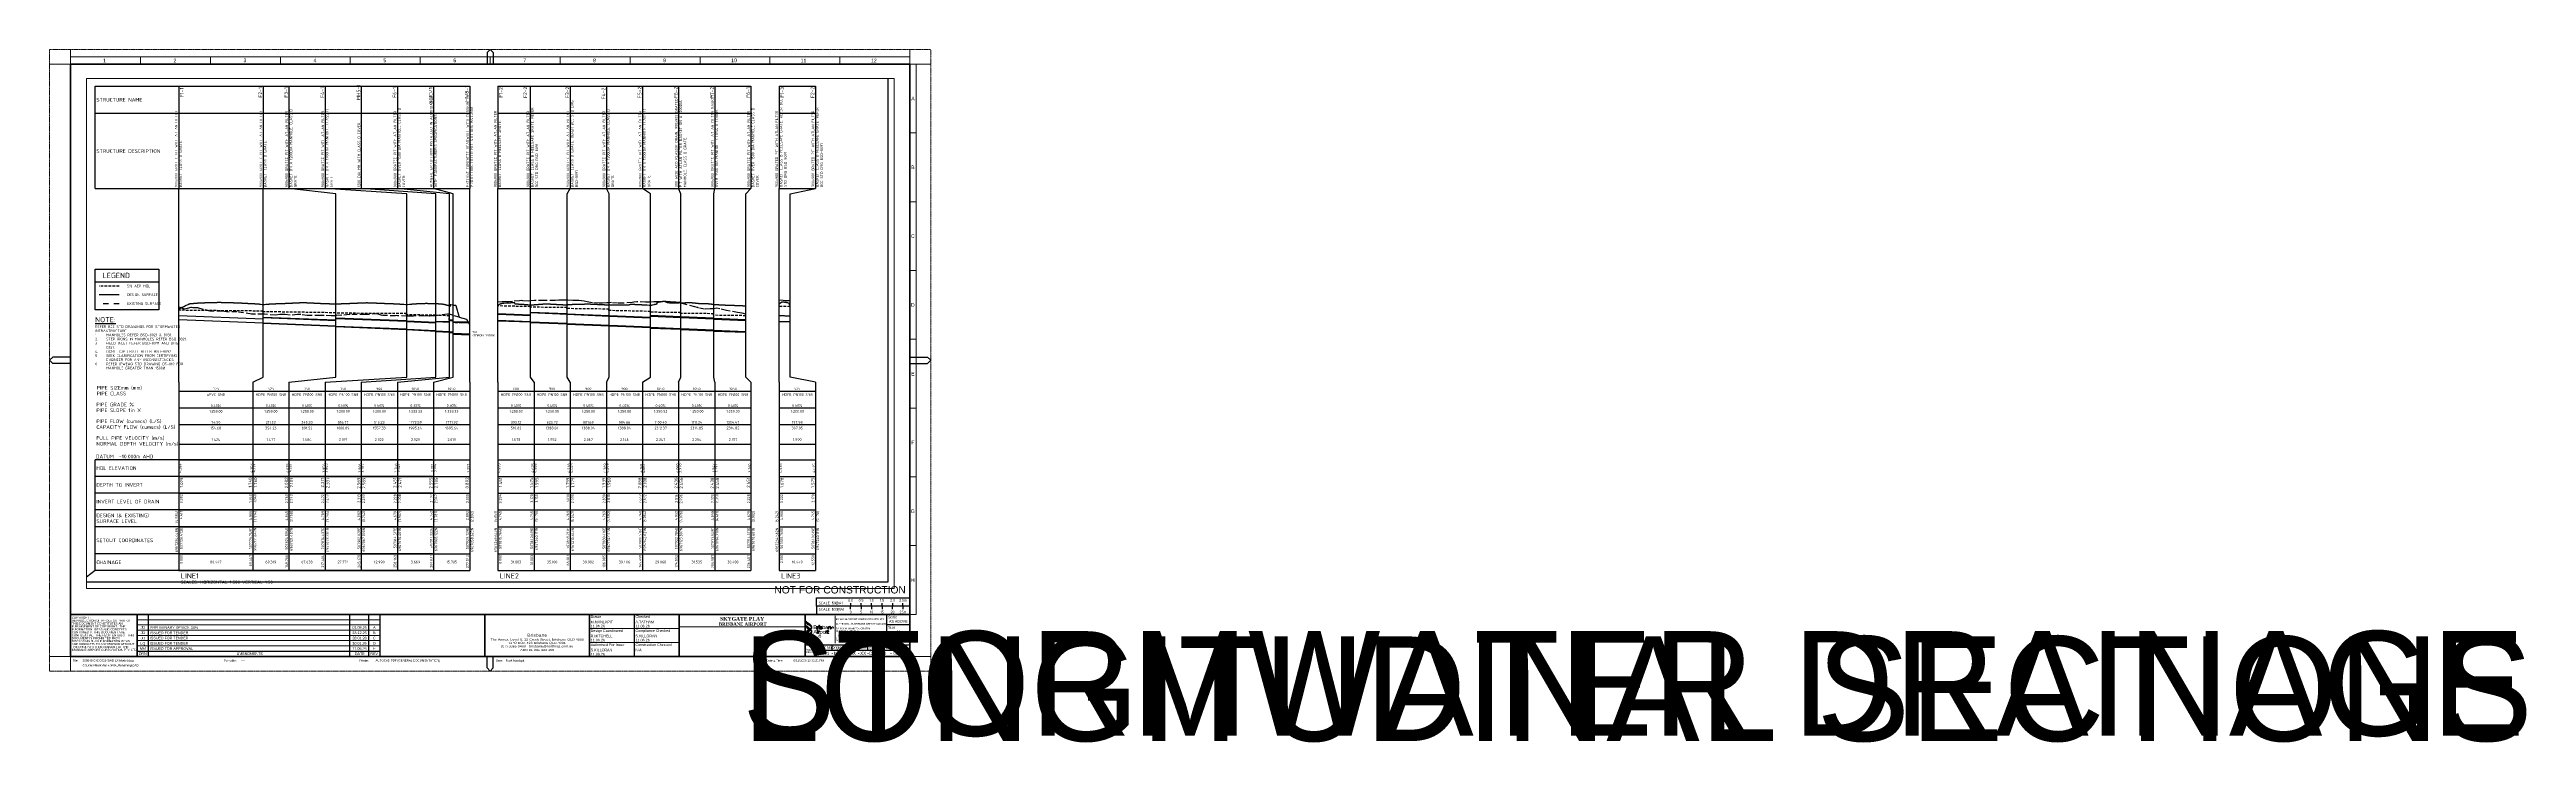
# Paper-space layout 'Layout1' of a CAD drawing. Header units: metres. Extents: x 0 to 2364, y -68 to 594.
# The model-space entities are those that its viewports show. They can reach past a viewport. Long polylines and large blocks are cut down to what shows.
import ezdxf
from ezdxf.enums import TextEntityAlignment as Align

# ---------------------------------------------------------------- set-up
doc = ezdxf.new("R2018")
doc.units = ezdxf.units.M
for name, pattern in [('DASHED', [7.5, 5, -2.5]), ('DASHED2', [10, 5, -5]), ('DGN Style 3', [0.017855, 0.012754, -0.005101]), ('HIDDEN', [3.75, 2.5, -1.25])]:
    doc.linetypes.add(name, pattern=pattern)
for name, color, linetype in [('A_TTL_TEXT TITILE BLOCK-RefEdit0-RefEdit0', 7, 'Continuous'), ('A_TTL_TEXT TITLE', 5, 'Continuous'), ('C_ANNO_TEXT 3.5', 3, 'Continuous'), ('C_CONTOURS_MAJOR', 2, 'Continuous'), ('C_CONTOURS_MAJOR_EX', 252, 'DASHED2'), ('c_Profile_design', 2, 'Continuous'), ('c_profile_existing', 251, 'DASHED'), ('c_swd_hgl', 150, 'HIDDEN'), ('C_SWD_PIPE_CL', 5, 'Continuous'), ('c_swd_pit', 5, 'Continuous'), ('C_SYM_SCALE', 7, 'Continuous'), ('C_TEXT', 7, 'Continuous'), ('C_TEXT_LEGEND', 7, 'Continuous'), ('C_TEXT_TABLE', 1, 'Continuous'), ('CSD_ppf_title_block', 7, 'Continuous'), ('LEGEND', 7, 'Continuous'), ('XREF', 7, 'Continuous')]:
    doc.layers.add(name, color=color, linetype=linetype)
for name, color, linetype, lineweight in [('C_SWD_HGL_MINOR', 160, 'HIDDEN', 30), ('G-TTLB-BORD', 7, 'Continuous', 0), ('G-TTLB-TITL', 7, 'Continuous', 0), ('TEXT_NE LOGO', 7, 'Continuous', 18)]:
    doc.layers.add(name, color=color, linetype=linetype, lineweight=lineweight)
doc.layers.add('VPORTS', color=11, linetype='Continuous', plot=False)
doc.layers.add('VPORTS_FRAMES', color=11, linetype='Continuous', plot=False)
doc.styles.add('Arial', font='arial.ttf', dxfattribs={"width": 1.25, "height": 2.75})
doc.styles.add('Arial_Wide', font='arial.ttf', dxfattribs={"width": 1.25, "height": 2.75})
doc.styles.add('ISO', font='ISOCP.shx')
doc.styles.add('ISOCP', font='isocp.shx')
doc.styles.add('ISOCP.shx', font='ISOCP.shx')
doc.styles.get("Standard").update_dxf_attribs({"font": 'ARIALN.TTF'})
doc.styles.add('Style-Arial', font='arial.ttf')
doc.styles.add('Style-Times New Roman', font='times.ttf')

# ---------------------------------------------------------------- blocks, each defined once
blk = doc.blocks.new('PROJECT TITLE BLOCK(BAC V2.1)')
at = {"layer": 'G-TTLB-BORD', "linetype": 'Continuous', "lineweight": 0}
h = blk.add_hatch(color=7, dxfattribs=at)
h.set_gradient(color1=(0, 143, 227), color2=(27, 9, 111))
edge = h.paths.add_edge_path()
edge.add_spline(control_points=[(726.7, 43.8), (725.5, 45.1), (723, 46.8), (723.2, 46.6), (723.5, 46.5), (722.3, 47.2), (722.2, 47.7)], knot_values=[0, 0, 0, 0, 0.5, 0.5, 0.5, 1, 1, 1, 1], degree=3, periodic=0)
edge.add_line((722.2, 47.7), (722.1, 47.6))
edge.add_line((722.1, 47.6), (722.3, 45.6))
edge.add_spline(control_points=[(722.3, 45.6), (722.4, 45.1), (722.9, 44.7), (723.4, 44.5), (723.4, 44.5), (725.8, 43.3), (726.6, 42.7), (727.3, 42.1), (727.4, 41.7), (727.4, 41.7), (727.4, 41.7), (727.7, 42.8), (726.7, 43.8)], knot_values=[0, 0, 0, 0, 0.25, 0.25, 0.25, 0.5, 0.5, 0.5, 0.75, 0.75, 0.75, 1, 1, 1, 1], degree=3, periodic=0)
h = blk.add_hatch(color=7, dxfattribs=at)
h.set_gradient(color1=(0, 143, 227), color2=(27, 9, 111))
edge = h.paths.add_edge_path()
edge.add_spline(control_points=[(726.7, 39.9), (725.5, 41.2), (723, 42.8), (723.2, 42.7), (723.5, 42.5), (722.3, 43.2), (722.2, 43.7)], knot_values=[0, 0, 0, 0, 0.5, 0.5, 0.5, 1, 1, 1, 1], degree=3, periodic=0)
edge.add_line((722.2, 43.7), (722.1, 43.7))
edge.add_line((722.1, 43.7), (722.3, 41.7))
edge.add_spline(control_points=[(722.3, 41.7), (722.4, 41.2), (722.9, 40.8), (723.4, 40.6), (723.4, 40.6), (725.8, 39.4), (726.6, 38.8), (727.3, 38.2), (727.4, 37.8), (727.4, 37.8), (727.4, 37.8), (727.7, 38.8), (726.7, 39.9)], knot_values=[0, 0, 0, 0, 0.25, 0.25, 0.25, 0.5, 0.5, 0.5, 0.75, 0.75, 0.75, 1, 1, 1, 1], degree=3, periodic=0)
h = blk.add_hatch(color=7, dxfattribs=at)
h.set_gradient(color1=(255, 192, 0), color2=(255, 94, 0))
edge = h.paths.add_edge_path()
edge.add_spline(control_points=[(727.4, 41.7), (727.4, 41.7), (727.3, 41.3), (726.6, 40.8), (725.8, 40.2), (723.4, 39), (723.4, 39), (722.9, 38.7), (722.4, 38.4), (722.3, 37.8)], knot_values=[0, 0, 0, 0, 0.333333, 0.333333, 0.333333, 0.666667, 0.666667, 0.666667, 1, 1, 1, 1], degree=3, periodic=0)
edge.add_line((722.3, 37.8), (722.1, 35.8))
edge.add_line((722.1, 35.8), (722.2, 35.8))
edge.add_spline(control_points=[(722.2, 35.8), (722.3, 36.3), (723.5, 37), (723.2, 36.8), (723, 36.7), (725.5, 38.3), (726.7, 39.7), (727.7, 40.7), (727.4, 41.7), (727.4, 41.7)], knot_values=[0, 0, 0, 0, 0.333333, 0.333333, 0.333333, 0.666667, 0.666667, 0.666667, 1, 1, 1, 1], degree=3, periodic=0)
h = blk.add_hatch(color=7, dxfattribs=at)
h.set_gradient(color1=(203, 215, 0), color2=(0, 140, 51))
edge = h.paths.add_edge_path()
edge.add_spline(control_points=[(727.4, 37.8), (727.4, 37.8), (727.3, 37.4), (726.6, 36.8), (725.8, 36.2), (723.4, 35), (723.4, 35), (722.9, 34.8), (722.4, 34.4), (722.3, 33.9)], knot_values=[0, 0, 0, 0, 0.333333, 0.333333, 0.333333, 0.666667, 0.666667, 0.666667, 1, 1, 1, 1], degree=3, periodic=0)
edge.add_line((722.3, 33.9), (722.1, 31.9))
edge.add_line((722.1, 31.9), (722.2, 31.9))
edge.add_spline(control_points=[(722.2, 31.9), (722.3, 32.3), (723.5, 33.1), (723.2, 32.9), (723, 32.8), (725.5, 34.4), (726.7, 35.7), (727.7, 36.8), (727.4, 37.8), (727.4, 37.8)], knot_values=[0, 0, 0, 0, 0.333333, 0.333333, 0.333333, 0.666667, 0.666667, 0.666667, 1, 1, 1, 1], degree=3, periodic=0)
at = {"layer": 'G-TTLB-BORD', "linetype": 'Continuous', "lineweight": 0, "true_color": 0x0c2340}
h = blk.add_hatch(color=158, dxfattribs=at)
h.paths.add_polyline_path([(729, 35.8), (729.5, 35.8), (729.8, 36.8), (731.4, 36.8), (731.8, 35.8), (732.3, 35.8), (730.9, 39.4), (730.4, 39.4)])
h.paths.add_polyline_path([(730, 37.2), (730.6, 38.9), (731.3, 37.2)], flags=16)
h = blk.add_hatch(color=158, dxfattribs=at)
edge = h.paths.add_edge_path()
edge.add_line((730.7, 43.7), (729.4, 43.7))
edge.add_line((729.4, 43.7), (729.4, 40.1))
edge.add_line((729.4, 40.1), (730.8, 40.1))
edge.add_spline(control_points=[(730.8, 40.1), (731.2, 40.1), (731.5, 40.2), (731.7, 40.4), (732, 40.6), (732.1, 40.8), (732.1, 41.1), (732.1, 41.6), (731.8, 41.9), (731.3, 42), (731.5, 42), (731.7, 42.1), (731.8, 42.2), (731.9, 42.4), (732, 42.6), (732, 42.8), (732, 43.1), (731.8, 43.3), (731.6, 43.5), (731.4, 43.6), (731.1, 43.7), (730.7, 43.7)], knot_values=[0, 0, 0, 0, 0.142857, 0.142857, 0.142857, 0.285714, 0.285714, 0.285714, 0.428571, 0.428571, 0.428571, 0.571429, 0.571429, 0.571429, 0.714286, 0.714286, 0.714286, 0.857143, 0.857143, 0.857143, 1, 1, 1, 1], degree=3, periodic=0)
edge = h.paths.add_edge_path(flags=16)
edge.add_line((730, 40.6), (730, 41.7))
edge.add_line((730, 41.7), (730.8, 41.7))
edge.add_spline(control_points=[(730.8, 41.7), (731, 41.7), (731.2, 41.6), (731.3, 41.5), (731.4, 41.4), (731.5, 41.3), (731.5, 41.1), (731.5, 41), (731.4, 40.8), (731.3, 40.7), (731.2, 40.7), (731, 40.6), (730.8, 40.6)], knot_values=[0, 0, 0, 0, 0.25, 0.25, 0.25, 0.5, 0.5, 0.5, 0.75, 0.75, 0.75, 1, 1, 1, 1], degree=3, periodic=0)
edge.add_line((730.8, 40.6), (730, 40.6))
edge = h.paths.add_edge_path(flags=16)
edge.add_line((730, 42.2), (730, 43.2))
edge.add_line((730, 43.2), (730.7, 43.2))
edge.add_spline(control_points=[(730.7, 43.2), (730.9, 43.2), (731.1, 43.2), (731.2, 43.1), (731.3, 43), (731.4, 42.9), (731.4, 42.7), (731.4, 42.5), (731.3, 42.4), (731.2, 42.3), (731.1, 42.2), (730.9, 42.2), (730.7, 42.2)], knot_values=[0, 0, 0, 0, 0.25, 0.25, 0.25, 0.5, 0.5, 0.5, 0.75, 0.75, 0.75, 1, 1, 1, 1], degree=3, periodic=0)
edge.add_line((730.7, 42.2), (730, 42.2))
h = blk.add_hatch(color=158, dxfattribs=at)
edge = h.paths.add_edge_path()
edge.add_line((733.9, 42.7), (733.7, 42.7))
edge.add_spline(control_points=[(733.7, 42.7), (733.5, 42.7), (733.4, 42.7), (733.3, 42.6), (733.1, 42.6), (733, 42.5), (733, 42.3)], knot_values=[0, 0, 0, 0, 0.5, 0.5, 0.5, 1, 1, 1, 1], degree=3, periodic=0)
edge.add_line((733, 42.3), (732.9, 42.7))
edge.add_line((732.9, 42.7), (732.4, 42.7))
edge.add_line((732.4, 42.7), (732.4, 40.1))
edge.add_line((732.4, 40.1), (733, 40.1))
edge.add_line((733, 40.1), (733, 41.4))
edge.add_spline(control_points=[(733, 41.4), (733, 41.7), (733, 41.8), (733.1, 42), (733.2, 42.1), (733.4, 42.2), (733.6, 42.2)], knot_values=[0, 0, 0, 0, 0.5, 0.5, 0.5, 1, 1, 1, 1], degree=3, periodic=0)
edge.add_line((733.6, 42.2), (733.9, 42.2))
edge.add_line((733.9, 42.2), (733.9, 42.7))
h = blk.add_hatch(color=158, dxfattribs=at)
edge = h.paths.add_edge_path()
edge.add_spline(control_points=[(732.9, 39.3), (732.8, 39.4), (732.8, 39.4), (732.7, 39.4), (732.6, 39.4), (732.5, 39.4), (732.5, 39.3), (732.4, 39.3), (732.4, 39.2), (732.4, 39.1), (732.4, 39.1), (732.4, 39), (732.5, 38.9), (732.5, 38.9), (732.6, 38.9), (732.7, 38.9), (732.8, 38.9), (732.8, 38.9), (732.9, 38.9), (732.9, 39), (733, 39.1), (733, 39.1), (733, 39.2), (732.9, 39.3), (732.9, 39.3)], knot_values=[0, 0, 0, 0, 0.125, 0.125, 0.125, 0.25, 0.25, 0.25, 0.375, 0.375, 0.375, 0.5, 0.5, 0.5, 0.625, 0.625, 0.625, 0.75, 0.75, 0.75, 0.875, 0.875, 0.875, 1, 1, 1, 1], degree=3, periodic=0)
h = blk.add_hatch(color=158, dxfattribs=at)
edge = h.paths.add_edge_path()
edge.add_spline(control_points=[(732.5, 38.4), (732.5, 38.4), (732.5, 35.8), (732.5, 35.8), (732.5, 35.8), (732.9, 35.8), (732.9, 35.8), (732.9, 35.8), (732.9, 38.4), (732.9, 38.4), (732.9, 38.4), (732.5, 38.4), (732.5, 38.4)], knot_values=[0, 0, 0, 0, 0.25, 0.25, 0.25, 0.5, 0.5, 0.5, 0.75, 0.75, 0.75, 1, 1, 1, 1], degree=3, periodic=0)
h = blk.add_hatch(color=158, dxfattribs=at)
edge = h.paths.add_edge_path()
edge.add_line((734.7, 38.4), (734.6, 38.4))
edge.add_spline(control_points=[(734.6, 38.4), (734.4, 38.4), (734.2, 38.4), (734.1, 38.3), (734, 38.2), (733.9, 38.1), (733.8, 38)], knot_values=[0, 0, 0, 0, 0.5, 0.5, 0.5, 1, 1, 1, 1], degree=3, periodic=0)
edge.add_line((733.8, 38), (733.8, 38.4))
edge.add_line((733.8, 38.4), (733.4, 38.4))
edge.add_line((733.4, 38.4), (733.4, 35.8))
edge.add_line((733.4, 35.8), (733.8, 35.8))
edge.add_line((733.8, 35.8), (733.8, 37.1))
edge.add_spline(control_points=[(733.8, 37.1), (733.8, 37.4), (733.9, 37.6), (734, 37.7), (734.1, 37.9), (734.3, 38), (734.5, 38)], knot_values=[0, 0, 0, 0, 0.5, 0.5, 0.5, 1, 1, 1, 1], degree=3, periodic=0)
edge.add_line((734.5, 38), (734.7, 38))
edge.add_line((734.7, 38), (734.7, 38.4))
at = {"layer": 'G-TTLB-BORD', "linetype": 'Continuous', "lineweight": 0, "true_color": 0xffffff}
h = blk.add_hatch(color=7, dxfattribs=at)
edge = h.paths.add_edge_path()
edge.add_spline(control_points=[(735.2, 32), (736, 32), (736.5, 32.5), (736.5, 33.4), (736.5, 34.2), (736, 34.8), (735.2, 34.8), (734.3, 34.8), (733.8, 34.2), (733.8, 33.4), (733.8, 32.5), (734.3, 32), (735.2, 32)], knot_values=[0, 0, 0, 0, 0.25, 0.25, 0.25, 0.5, 0.5, 0.5, 0.75, 0.75, 0.75, 1, 1, 1, 1], degree=3, periodic=0)
edge = h.paths.add_edge_path(flags=17)
edge.add_spline(control_points=[(735.2, 34.3), (735.7, 34.3), (736, 33.9), (736, 33.4), (736, 32.8), (735.7, 32.4), (735.2, 32.4), (734.7, 32.4), (734.4, 32.8), (734.4, 33.4), (734.4, 33.9), (734.7, 34.3), (735.2, 34.3)], knot_values=[0, 0, 0, 0, 0.25, 0.25, 0.25, 0.5, 0.5, 0.5, 0.75, 0.75, 0.75, 1, 1, 1, 1], degree=3, periodic=0)
at = {"layer": 'G-TTLB-BORD', "linetype": 'Continuous', "lineweight": 0, "true_color": 0x0c2340}
h = blk.add_hatch(color=158, dxfattribs=at)
edge = h.paths.add_edge_path()
edge.add_spline(control_points=[(734.7, 43.7), (734.6, 43.8), (734.5, 43.8), (734.4, 43.8), (734.3, 43.8), (734.2, 43.8), (734.2, 43.7), (734.1, 43.6), (734.1, 43.5), (734.1, 43.5), (734.1, 43.4), (734.1, 43.3), (734.2, 43.2), (734.2, 43.2), (734.3, 43.1), (734.4, 43.1), (734.5, 43.1), (734.6, 43.2), (734.7, 43.2), (734.7, 43.3), (734.8, 43.4), (734.8, 43.5), (734.8, 43.5), (734.7, 43.6), (734.7, 43.7)], knot_values=[0, 0, 0, 0, 0.125, 0.125, 0.125, 0.25, 0.25, 0.25, 0.375, 0.375, 0.375, 0.5, 0.5, 0.5, 0.625, 0.625, 0.625, 0.75, 0.75, 0.75, 0.875, 0.875, 0.875, 1, 1, 1, 1], degree=3, periodic=0)
h = blk.add_hatch(color=158, dxfattribs=at)
edge = h.paths.add_edge_path()
edge.add_spline(control_points=[(734.1, 42.7), (734.1, 42.7), (734.1, 40.1), (734.1, 40.1), (734.1, 40.1), (734.7, 40.1), (734.7, 40.1), (734.7, 40.1), (734.7, 42.7), (734.7, 42.7), (734.7, 42.7), (734.1, 42.7), (734.1, 42.7)], knot_values=[0, 0, 0, 0, 0.25, 0.25, 0.25, 0.5, 0.5, 0.5, 0.75, 0.75, 0.75, 1, 1, 1, 1], degree=3, periodic=0)
h = blk.add_hatch(color=158, dxfattribs=at)
edge = h.paths.add_edge_path()
edge.add_line((735.6, 41), (735, 41))
edge.add_spline(control_points=[(735, 41), (735, 40.7), (735.1, 40.5), (735.4, 40.3), (735.6, 40.2), (735.9, 40.1), (736.2, 40.1), (736.4, 40.1), (736.6, 40.1), (736.8, 40.2), (736.9, 40.2), (737.1, 40.3), (737.2, 40.5), (737.3, 40.6), (737.3, 40.7), (737.3, 40.9), (737.3, 41.1), (737.3, 41.2), (737.2, 41.3), (737.1, 41.4), (737, 41.5), (736.8, 41.6), (736.6, 41.6), (736.5, 41.7), (736.2, 41.7), (736.1, 41.7), (735.9, 41.7), (735.9, 41.7), (735.8, 41.8), (735.7, 41.8), (735.7, 41.8), (735.6, 41.9), (735.6, 41.9), (735.6, 42), (735.6, 42.1), (735.7, 42.2), (735.8, 42.2), (735.9, 42.3), (736, 42.3), (736.1, 42.3), (736.3, 42.3), (736.4, 42.3), (736.5, 42.2), (736.7, 42.1), (736.7, 42), (736.7, 41.9)], knot_values=[0, 0, 0, 0, 0.066667, 0.066667, 0.066667, 0.133333, 0.133333, 0.133333, 0.2, 0.2, 0.2, 0.266667, 0.266667, 0.266667, 0.333333, 0.333333, 0.333333, 0.4, 0.4, 0.4, 0.466667, 0.466667, 0.466667, 0.533333, 0.533333, 0.533333, 0.6, 0.6, 0.6, 0.666667, 0.666667, 0.666667, 0.733333, 0.733333, 0.733333, 0.8, 0.8, 0.8, 0.866667, 0.866667, 0.866667, 0.933333, 0.933333, 0.933333, 1, 1, 1, 1], degree=3, periodic=0)
edge.add_line((736.7, 41.9), (737.3, 41.9))
edge.add_spline(control_points=[(737.3, 41.9), (737.2, 42.2), (737.1, 42.4), (736.9, 42.6), (736.7, 42.7), (736.5, 42.8), (736.1, 42.8), (735.9, 42.8), (735.7, 42.7), (735.6, 42.7), (735.4, 42.6), (735.3, 42.5), (735.2, 42.4), (735.1, 42.3), (735.1, 42.1), (735.1, 42), (735.1, 41.8), (735.1, 41.6), (735.2, 41.5), (735.3, 41.4), (735.4, 41.4), (735.6, 41.3), (735.7, 41.3), (735.9, 41.2), (736.1, 41.2), (736.3, 41.2), (736.4, 41.2), (736.5, 41.2), (736.6, 41.1), (736.6, 41.1), (736.7, 41.1), (736.7, 41), (736.8, 40.9), (736.8, 40.9), (736.8, 40.8), (736.7, 40.7), (736.6, 40.6), (736.5, 40.5), (736.4, 40.5), (736.2, 40.5), (736, 40.5), (735.9, 40.6), (735.7, 40.6), (735.6, 40.7), (735.6, 40.8), (735.6, 41)], knot_values=[0, 0, 0, 0, 0.066667, 0.066667, 0.066667, 0.133333, 0.133333, 0.133333, 0.2, 0.2, 0.2, 0.266667, 0.266667, 0.266667, 0.333333, 0.333333, 0.333333, 0.4, 0.4, 0.4, 0.466667, 0.466667, 0.466667, 0.533333, 0.533333, 0.533333, 0.6, 0.6, 0.6, 0.666667, 0.666667, 0.666667, 0.733333, 0.733333, 0.733333, 0.8, 0.8, 0.8, 0.866667, 0.866667, 0.866667, 0.933333, 0.933333, 0.933333, 1, 1, 1, 1], degree=3, periodic=0)
h = blk.add_hatch(color=158, dxfattribs=at)
edge = h.paths.add_edge_path()
edge.add_spline(control_points=[(737, 38.3), (736.8, 38.4), (736.6, 38.4), (736.4, 38.4), (736, 38.4), (735.7, 38.3), (735.5, 38)], knot_values=[0, 0, 0, 0, 0.5, 0.5, 0.5, 1, 1, 1, 1], degree=3, periodic=0)
edge.add_line((735.5, 38), (735.4, 38.4))
edge.add_line((735.4, 38.4), (735.1, 38.4))
edge.add_line((735.1, 38.4), (735.1, 34.8))
edge.add_line((735.1, 34.8), (735.5, 34.8))
edge.add_line((735.5, 34.8), (735.5, 36.2))
edge.add_spline(control_points=[(735.5, 36.2), (735.6, 36.1), (735.7, 36), (735.8, 35.9), (736, 35.8), (736.2, 35.8), (736.4, 35.8), (736.6, 35.8), (736.8, 35.8), (737, 35.9), (737.2, 36), (737.4, 36.2), (737.5, 36.4), (737.6, 36.6), (737.6, 36.8), (737.6, 37.1), (737.6, 37.4), (737.6, 37.6), (737.5, 37.8), (737.4, 38), (737.2, 38.2), (737, 38.3)], knot_values=[0, 0, 0, 0, 0.142857, 0.142857, 0.142857, 0.285714, 0.285714, 0.285714, 0.428571, 0.428571, 0.428571, 0.571429, 0.571429, 0.571429, 0.714286, 0.714286, 0.714286, 0.857143, 0.857143, 0.857143, 1, 1, 1, 1], degree=3, periodic=0)
edge = h.paths.add_edge_path(flags=16)
edge.add_spline(control_points=[(737, 36.4), (736.8, 36.2), (736.6, 36.1), (736.3, 36.1), (736.2, 36.1), (736, 36.2), (735.9, 36.3), (735.7, 36.3), (735.6, 36.5), (735.6, 36.6), (735.5, 36.8), (735.5, 36.9), (735.5, 37.1), (735.5, 37.3), (735.5, 37.5), (735.6, 37.6), (735.6, 37.7), (735.7, 37.9), (735.9, 37.9), (736, 38), (736.2, 38.1), (736.3, 38.1), (736.6, 38.1), (736.8, 38), (737, 37.8), (737.1, 37.6), (737.2, 37.4), (737.2, 37.1), (737.2, 36.8), (737.1, 36.6), (737, 36.4)], knot_values=[0, 0, 0, 0, 0.1, 0.1, 0.1, 0.2, 0.2, 0.2, 0.3, 0.3, 0.3, 0.4, 0.4, 0.4, 0.5, 0.5, 0.5, 0.6, 0.6, 0.6, 0.7, 0.7, 0.7, 0.8, 0.8, 0.8, 0.9, 0.9, 0.9, 1, 1, 1, 1], degree=3, periodic=0)
h = blk.add_hatch(color=158, dxfattribs=at)
edge = h.paths.add_edge_path()
edge.add_spline(control_points=[(739.7, 42.6), (739.5, 42.7), (739.3, 42.8), (739.1, 42.8), (738.7, 42.8), (738.4, 42.6), (738.2, 42.3)], knot_values=[0, 0, 0, 0, 0.5, 0.5, 0.5, 1, 1, 1, 1], degree=3, periodic=0)
edge.add_line((738.2, 42.3), (738.2, 43.7))
edge.add_line((738.2, 43.7), (737.7, 43.7))
edge.add_line((737.7, 43.7), (737.7, 40.1))
edge.add_line((737.7, 40.1), (738.1, 40.1))
edge.add_line((738.1, 40.1), (738.2, 40.5))
edge.add_spline(control_points=[(738.2, 40.5), (738.3, 40.4), (738.4, 40.3), (738.6, 40.2), (738.7, 40.1), (738.9, 40.1), (739.1, 40.1), (739.3, 40.1), (739.5, 40.1), (739.7, 40.2), (739.9, 40.4), (740, 40.5), (740.1, 40.7), (740.3, 40.9), (740.3, 41.2), (740.3, 41.4), (740.3, 41.7), (740.3, 41.9), (740.1, 42.1), (740, 42.3), (739.9, 42.5), (739.7, 42.6)], knot_values=[0, 0, 0, 0, 0.142857, 0.142857, 0.142857, 0.285714, 0.285714, 0.285714, 0.428571, 0.428571, 0.428571, 0.571429, 0.571429, 0.571429, 0.714286, 0.714286, 0.714286, 0.857143, 0.857143, 0.857143, 1, 1, 1, 1], degree=3, periodic=0)
edge = h.paths.add_edge_path(flags=16)
edge.add_spline(control_points=[(739.5, 40.8), (739.4, 40.6), (739.2, 40.5), (739, 40.5), (738.7, 40.5), (738.6, 40.6), (738.4, 40.8), (738.3, 41), (738.2, 41.2), (738.2, 41.4), (738.2, 41.7), (738.3, 41.9), (738.4, 42.1), (738.6, 42.2), (738.7, 42.3), (739, 42.3), (739.2, 42.3), (739.4, 42.2), (739.5, 42.1), (739.7, 41.9), (739.7, 41.7), (739.7, 41.4), (739.7, 41.2), (739.7, 41), (739.5, 40.8)], knot_values=[0, 0, 0, 0, 0.125, 0.125, 0.125, 0.25, 0.25, 0.25, 0.375, 0.375, 0.375, 0.5, 0.5, 0.5, 0.625, 0.625, 0.625, 0.75, 0.75, 0.75, 0.875, 0.875, 0.875, 1, 1, 1, 1], degree=3, periodic=0)
h = blk.add_hatch(color=158, dxfattribs=at)
edge = h.paths.add_edge_path()
edge.add_spline(control_points=[(738.5, 35.9), (738.7, 35.8), (738.9, 35.8), (739.2, 35.8), (739.4, 35.8), (739.7, 35.8), (739.9, 35.9), (740.1, 36), (740.2, 36.2), (740.3, 36.4), (740.4, 36.6), (740.5, 36.8), (740.5, 37.1), (740.5, 37.4), (740.4, 37.6), (740.3, 37.8), (740.2, 38), (740.1, 38.2), (739.9, 38.3), (739.7, 38.4), (739.4, 38.4), (739.2, 38.4), (738.9, 38.4), (738.7, 38.4), (738.5, 38.3), (738.3, 38.2), (738.2, 38), (738.1, 37.8), (737.9, 37.6), (737.9, 37.4), (737.9, 37.1), (737.9, 36.8), (737.9, 36.6), (738.1, 36.4), (738.2, 36.2), (738.3, 36), (738.5, 35.9)], knot_values=[0, 0, 0, 0, 0.083333, 0.083333, 0.083333, 0.166667, 0.166667, 0.166667, 0.25, 0.25, 0.25, 0.333333, 0.333333, 0.333333, 0.416667, 0.416667, 0.416667, 0.5, 0.5, 0.5, 0.583333, 0.583333, 0.583333, 0.666667, 0.666667, 0.666667, 0.75, 0.75, 0.75, 0.833333, 0.833333, 0.833333, 0.916667, 0.916667, 0.916667, 1, 1, 1, 1], degree=3, periodic=0)
edge = h.paths.add_edge_path(flags=16)
edge.add_spline(control_points=[(739.6, 36.3), (739.5, 36.2), (739.4, 36.1), (739.2, 36.1), (739, 36.1), (738.9, 36.2), (738.7, 36.3), (738.6, 36.3), (738.5, 36.5), (738.4, 36.6), (738.4, 36.7), (738.3, 36.9), (738.3, 37.1), (738.3, 37.3), (738.4, 37.4), (738.4, 37.6), (738.5, 37.7), (738.6, 37.9), (738.7, 37.9), (738.9, 38), (739, 38.1), (739.2, 38.1), (739.4, 38.1), (739.5, 38), (739.6, 37.9), (739.8, 37.9), (739.9, 37.7), (739.9, 37.6), (740, 37.4), (740.1, 37.3), (740.1, 37.1), (740.1, 36.9), (740, 36.7), (739.9, 36.6), (739.9, 36.5), (739.8, 36.3), (739.6, 36.3)], knot_values=[0, 0, 0, 0, 0.083333, 0.083333, 0.083333, 0.166667, 0.166667, 0.166667, 0.25, 0.25, 0.25, 0.333333, 0.333333, 0.333333, 0.416667, 0.416667, 0.416667, 0.5, 0.5, 0.5, 0.583333, 0.583333, 0.583333, 0.666667, 0.666667, 0.666667, 0.75, 0.75, 0.75, 0.833333, 0.833333, 0.833333, 0.916667, 0.916667, 0.916667, 1, 1, 1, 1], degree=3, periodic=0)
h = blk.add_hatch(color=158, dxfattribs=at)
edge = h.paths.add_edge_path()
edge.add_line((743.1, 40.6), (743, 40.6))
edge.add_spline(control_points=[(743, 40.6), (742.9, 40.6), (742.8, 40.7), (742.8, 40.8)], knot_values=[0, 0, 0, 0, 1, 1, 1, 1], degree=3, periodic=0)
edge.add_line((742.8, 40.8), (742.8, 41.8))
edge.add_spline(control_points=[(742.8, 41.8), (742.8, 42.1), (742.7, 42.4), (742.5, 42.5), (742.3, 42.7), (742, 42.8), (741.7, 42.8), (741.4, 42.8), (741.1, 42.7), (740.9, 42.5), (740.7, 42.4), (740.6, 42.2), (740.5, 41.9)], knot_values=[0, 0, 0, 0, 0.25, 0.25, 0.25, 0.5, 0.5, 0.5, 0.75, 0.75, 0.75, 1, 1, 1, 1], degree=3, periodic=0)
edge.add_line((740.5, 41.9), (741.1, 41.9))
edge.add_spline(control_points=[(741.1, 41.9), (741.1, 42.1), (741.2, 42.1), (741.3, 42.2), (741.4, 42.3), (741.5, 42.3), (741.7, 42.3), (741.9, 42.3), (742, 42.3), (742.1, 42.2), (742.2, 42.1), (742.2, 42), (742.2, 41.8)], knot_values=[0, 0, 0, 0, 0.25, 0.25, 0.25, 0.5, 0.5, 0.5, 0.75, 0.75, 0.75, 1, 1, 1, 1], degree=3, periodic=0)
edge.add_line((742.2, 41.8), (742.2, 41.7))
edge.add_line((742.2, 41.7), (741.6, 41.7))
edge.add_spline(control_points=[(741.6, 41.7), (741.2, 41.7), (740.9, 41.6), (740.8, 41.5), (740.6, 41.3), (740.5, 41.1), (740.5, 40.8), (740.5, 40.6), (740.6, 40.4), (740.7, 40.3), (740.9, 40.1), (741.1, 40.1), (741.4, 40.1), (741.8, 40.1), (742.1, 40.2), (742.3, 40.5), (742.3, 40.4), (742.3, 40.3), (742.4, 40.2), (742.5, 40.1), (742.6, 40.1), (742.8, 40.1)], knot_values=[0, 0, 0, 0, 0.142857, 0.142857, 0.142857, 0.285714, 0.285714, 0.285714, 0.428571, 0.428571, 0.428571, 0.571429, 0.571429, 0.571429, 0.714286, 0.714286, 0.714286, 0.857143, 0.857143, 0.857143, 1, 1, 1, 1], degree=3, periodic=0)
edge.add_line((742.8, 40.1), (743.1, 40.1))
edge.add_line((743.1, 40.1), (743.1, 40.6))
edge = h.paths.add_edge_path(flags=16)
edge.add_line((742.2, 41.3), (742.2, 41.2))
edge.add_spline(control_points=[(742.2, 41.2), (742.2, 41), (742.2, 40.8), (742.1, 40.7), (741.9, 40.6), (741.7, 40.5), (741.5, 40.5), (741.4, 40.5), (741.2, 40.5), (741.2, 40.6), (741.1, 40.7), (741, 40.8), (741, 40.9), (741, 41), (741.1, 41.1), (741.2, 41.2), (741.3, 41.2), (741.4, 41.3), (741.6, 41.3)], knot_values=[0, 0, 0, 0, 0.166667, 0.166667, 0.166667, 0.333333, 0.333333, 0.333333, 0.5, 0.5, 0.5, 0.666667, 0.666667, 0.666667, 0.833333, 0.833333, 0.833333, 1, 1, 1, 1], degree=3, periodic=0)
edge.add_line((741.6, 41.3), (742.2, 41.3))
h = blk.add_hatch(color=158, dxfattribs=at)
edge = h.paths.add_edge_path()
edge.add_line((742.2, 38.4), (742, 38.4))
edge.add_spline(control_points=[(742, 38.4), (741.8, 38.4), (741.7, 38.4), (741.6, 38.3), (741.4, 38.2), (741.3, 38.1), (741.3, 38)], knot_values=[0, 0, 0, 0, 0.5, 0.5, 0.5, 1, 1, 1, 1], degree=3, periodic=0)
edge.add_line((741.3, 38), (741.2, 38.4))
edge.add_line((741.2, 38.4), (740.8, 38.4))
edge.add_line((740.8, 38.4), (740.8, 35.8))
edge.add_line((740.8, 35.8), (741.3, 35.8))
edge.add_line((741.3, 35.8), (741.3, 37.1))
edge.add_spline(control_points=[(741.3, 37.1), (741.3, 37.4), (741.3, 37.6), (741.4, 37.7), (741.5, 37.9), (741.7, 38), (742, 38)], knot_values=[0, 0, 0, 0, 0.5, 0.5, 0.5, 1, 1, 1, 1], degree=3, periodic=0)
edge.add_line((742, 38), (742.2, 38))
edge.add_line((742.2, 38), (742.2, 38.4))
h = blk.add_hatch(color=158, dxfattribs=at)
edge = h.paths.add_edge_path()
edge.add_line((742.5, 39.1), (742.5, 36.5))
edge.add_spline(control_points=[(742.5, 36.5), (742.5, 36.2), (742.5, 36.1), (742.6, 36), (742.7, 35.8), (742.9, 35.8), (743.2, 35.8)], knot_values=[0, 0, 0, 0, 0.5, 0.5, 0.5, 1, 1, 1, 1], degree=3, periodic=0)
edge.add_line((743.2, 35.8), (743.6, 35.8))
edge.add_line((743.6, 35.8), (743.6, 36.2))
edge.add_line((743.6, 36.2), (743.2, 36.2))
edge.add_spline(control_points=[(743.2, 36.2), (743.1, 36.2), (743, 36.2), (743, 36.2), (742.9, 36.3), (742.9, 36.4), (742.9, 36.5)], knot_values=[0, 0, 0, 0, 0.5, 0.5, 0.5, 1, 1, 1, 1], degree=3, periodic=0)
edge.add_line((742.9, 36.5), (742.9, 38))
edge.add_line((742.9, 38), (743.6, 38))
edge.add_line((743.6, 38), (743.6, 38.4))
edge.add_line((743.6, 38.4), (742.9, 38.4))
edge.add_line((742.9, 38.4), (742.9, 39.1))
edge.add_line((742.9, 39.1), (742.5, 39.1))
h = blk.add_hatch(color=158, dxfattribs=at)
edge = h.paths.add_edge_path()
edge.add_spline(control_points=[(745.4, 42.5), (745.2, 42.7), (745, 42.8), (744.7, 42.8), (744.3, 42.8), (744, 42.6), (743.8, 42.4)], knot_values=[0, 0, 0, 0, 0.5, 0.5, 0.5, 1, 1, 1, 1], degree=3, periodic=0)
edge.add_line((743.8, 42.4), (743.8, 42.7))
edge.add_line((743.8, 42.7), (743.3, 42.7))
edge.add_line((743.3, 42.7), (743.3, 40.1))
edge.add_line((743.3, 40.1), (743.8, 40.1))
edge.add_line((743.8, 40.1), (743.8, 41.4))
edge.add_spline(control_points=[(743.8, 41.4), (743.8, 41.7), (743.9, 41.9), (744, 42.1), (744.1, 42.2), (744.3, 42.3), (744.5, 42.3), (744.7, 42.3), (744.9, 42.2), (745, 42.1), (745.1, 42), (745.2, 41.8), (745.2, 41.5)], knot_values=[0, 0, 0, 0, 0.25, 0.25, 0.25, 0.5, 0.5, 0.5, 0.75, 0.75, 0.75, 1, 1, 1, 1], degree=3, periodic=0)
edge.add_line((745.2, 41.5), (745.2, 40.1))
edge.add_line((745.2, 40.1), (745.7, 40.1))
edge.add_line((745.7, 40.1), (745.7, 41.6))
edge.add_spline(control_points=[(745.7, 41.6), (745.7, 42), (745.6, 42.3), (745.4, 42.5)], knot_values=[0, 0, 0, 0, 1, 1, 1, 1], degree=3, periodic=0)
h = blk.add_hatch(color=158, dxfattribs=at)
edge = h.paths.add_edge_path()
edge.add_spline(control_points=[(746.2, 42.1), (746.1, 41.9), (746, 41.7), (746, 41.4), (746, 41.2), (746.1, 40.9), (746.2, 40.7), (746.3, 40.5), (746.4, 40.4), (746.6, 40.2), (746.8, 40.1), (747.1, 40.1), (747.4, 40.1), (747.7, 40.1), (747.9, 40.2), (748.1, 40.3), (748.4, 40.5), (748.5, 40.7), (748.5, 41)], knot_values=[0, 0, 0, 0, 0.166667, 0.166667, 0.166667, 0.333333, 0.333333, 0.333333, 0.5, 0.5, 0.5, 0.666667, 0.666667, 0.666667, 0.833333, 0.833333, 0.833333, 1, 1, 1, 1], degree=3, periodic=0)
edge.add_line((748.5, 41), (748, 41))
edge.add_spline(control_points=[(748, 41), (747.9, 40.8), (747.9, 40.7), (747.7, 40.7), (747.6, 40.6), (747.5, 40.5), (747.3, 40.5), (747.1, 40.5), (746.9, 40.6), (746.8, 40.7), (746.7, 40.9), (746.6, 41), (746.6, 41.3)], knot_values=[0, 0, 0, 0, 0.25, 0.25, 0.25, 0.5, 0.5, 0.5, 0.75, 0.75, 0.75, 1, 1, 1, 1], degree=3, periodic=0)
edge.add_line((746.6, 41.3), (746.6, 41.3))
edge.add_line((746.6, 41.3), (748.6, 41.3))
edge.add_spline(control_points=[(748.6, 41.3), (748.6, 41.4), (748.6, 41.4), (748.6, 41.5), (748.6, 41.8), (748.5, 42), (748.4, 42.2), (748.3, 42.4), (748.1, 42.5), (747.9, 42.6), (747.8, 42.7), (747.5, 42.8), (747.3, 42.8), (747, 42.8), (746.8, 42.7), (746.6, 42.6), (746.4, 42.5), (746.3, 42.3), (746.2, 42.1)], knot_values=[0, 0, 0, 0, 0.166667, 0.166667, 0.166667, 0.333333, 0.333333, 0.333333, 0.5, 0.5, 0.5, 0.666667, 0.666667, 0.666667, 0.833333, 0.833333, 0.833333, 1, 1, 1, 1], degree=3, periodic=0)
edge = h.paths.add_edge_path(flags=16)
edge.add_line((748, 41.7), (746.6, 41.7))
edge.add_spline(control_points=[(746.6, 41.7), (746.6, 41.9), (746.7, 42), (746.8, 42.2), (747, 42.3), (747.1, 42.3), (747.3, 42.3), (747.5, 42.3), (747.7, 42.3), (747.8, 42.2), (747.9, 42.1), (748, 41.9), (748, 41.7)], knot_values=[0, 0, 0, 0, 0.25, 0.25, 0.25, 0.5, 0.5, 0.5, 0.75, 0.75, 0.75, 1, 1, 1, 1], degree=3, periodic=0)
at = {"layer": 'G-TTLB-BORD', "color": 7, "linetype": 'Continuous', "lineweight": 0}
for p, q in [((20, 580), (20, 594)), ((821, 580), (821, 594)), ((20, 580), (0, 580)), ((20, 587), (821, 587)), ((86.8, 580), (86.8, 587)), ((153.5, 580), (153.5, 587)), ((220.3, 580), (220.3, 587)), ((287, 580), (287, 587)), ((353.8, 580), (353.8, 587)), ((420.5, 580), (420.5, 587)), ((487.3, 580), (487.3, 587)), ((554, 580), (554, 587)), ((620.8, 580), (620.8, 587)), ((687.5, 580), (687.5, 587)), ((754.3, 580), (754.3, 587)), ((821, 580), (841, 580)), ((827, 54.2), (827, 580)), ((821, 514.3), (827, 514.3)), ((821, 448.5), (827, 448.5)), ((821, 382.8), (827, 382.8)), ((821, 317.1), (827, 317.1)), ((821, 251.4), (827, 251.4)), ((821, 185.6), (827, 185.6)), ((821, 119.9), (827, 119.9)), ((83.7, 49.1), (315.4, 49.1)), ((821, 54.2), (827, 54.2)), ((83.7, 44.1), (315.4, 44.1)), ((83.7, 39.1), (315.4, 39.1)), ((83.7, 34), (315.4, 34)), ((83.7, 29.1), (315.4, 29.1)), ((83.7, 24), (315.4, 24)), ((515.4, 40.8), (601, 40.8)), ((515.4, 27.4), (601, 27.4)), ((601, 42.2), (721, 42.2)), ((20, 14), (0, 14)), ((20, 0), (20, 14)), ((821, 0), (821, 14)), ((821, 14), (841, 14))]:
    blk.add_line(p, q, dxfattribs=at)
at = {"layer": 'G-TTLB-BORD', "color": 7, "linetype": 'Continuous', "lineweight": 30}
for p, q in [((420.5, 594), (417.5, 591)), ((417.5, 591), (417.5, 580)), ((420.5, 594), (423.5, 591)), ((423.5, 591), (423.5, 580)), ((0, 297), (3, 300)), ((0, 297), (3, 294)), ((20, 300), (3, 300)), ((20, 294), (3, 294)), ((821, 300), (838, 300)), ((821, 294), (838, 294)), ((841, 297), (838, 300)), ((841, 297), (838, 294)), ((94.5, 14), (94.5, 54.2)), ((286.6, 14), (286.6, 54.2)), ((304.8, 14), (304.8, 54.2)), ((315.4, 14), (315.4, 54.2)), ((558.2, 14), (558.2, 54.2)), ((799.1, 25.1), (799.1, 54.2)), ((721, 25.1), (821.1, 25.1)), ((730.5, 25.1), (730.5, 14)), ((746.9, 20.1), (746.9, 25.1)), ((761, 20.1), (761, 25.1)), ((772.1, 20.1), (772.1, 25.1)), ((781, 20.1), (781, 25.1)), ((788.9, 20.1), (788.9, 25.1)), ((799.1, 44.5), (821, 44.5)), ((799.1, 34.8), (821, 34.8)), ((803.1, 20.1), (803.1, 25.1)), ((83.7, 19), (315.4, 19)), ((417.5, 3), (417.5, 14)), ((420.5, 0), (417.5, 3)), ((420.5, 0), (423.5, 3)), ((423.5, 3), (423.5, 14)), ((730.5, 20.1), (821.1, 20.1))]:
    blk.add_line(p, q, dxfattribs=at)
at = {"layer": 'G-TTLB-BORD', "color": 7, "linetype": 'Continuous', "lineweight": 53}
for p, q in [((20, 14), (20, 580)), ((20, 580), (821, 580)), ((821, 14), (821, 580)), ((20, 54.2), (821, 54.2)), ((83.7, 14), (83.7, 54.2)), ((415.4, 14), (415.4, 54.2)), ((515.4, 14), (515.4, 54.2)), ((601, 14), (601, 54.2)), ((721, 14), (721, 54.2)), ((20, 14), (821, 14))]:
    blk.add_line(p, q, dxfattribs=at)
at = {"layer": 'G-TTLB-BORD', "color": 7, "linetype": 'Continuous', "lineweight": 13}
blk.add_line((749.7, 52.8), (749.7, 26.7), dxfattribs=at)
at = {"layer": 'G-TTLB-BORD', "color": 1, "linetype": 'DGN Style 3', "lineweight": 0, "flags": 128}
blk.add_lwpolyline([(0, 594), (841, 594), (841, 0), (0, 0)], close=True, dxfattribs=at)
at = {"layer": 'G-TTLB-BORD', "color": 7, "linetype": 'Continuous', "lineweight": 0}
for points in [[(726.7, 43.8), (725.5, 45.1), (723, 46.8), (723.2, 46.6), (723.5, 46.5), (722.3, 47.2), (722.2, 47.7), (722.2, 47.7), (722.1, 47.6), (722.1, 47.6), (722.1, 47.6), (722.3, 45.6), (722.3, 45.6), (722.4, 45.1), (722.9, 44.7), (723.4, 44.5), (723.4, 44.5), (725.8, 43.3), (726.6, 42.7), (727.3, 42.1), (727.4, 41.7), (727.4, 41.7), (727.4, 41.7), (727.7, 42.8), (726.7, 43.8)], [(726.7, 39.9), (725.5, 41.2), (723, 42.8), (723.2, 42.7), (723.5, 42.5), (722.3, 43.2), (722.2, 43.7), (722.2, 43.7), (722.1, 43.7), (722.1, 43.7), (722.1, 43.7), (722.3, 41.7), (722.3, 41.7), (722.4, 41.2), (722.9, 40.8), (723.4, 40.6), (723.4, 40.6), (725.8, 39.4), (726.6, 38.8), (727.3, 38.2), (727.4, 37.8), (727.4, 37.8), (727.4, 37.8), (727.7, 38.8), (726.7, 39.9)], [(727.4, 41.7), (727.4, 41.7), (727.3, 41.3), (726.6, 40.8), (725.8, 40.2), (723.4, 39), (723.4, 39), (722.9, 38.7), (722.4, 38.4), (722.3, 37.8), (722.3, 37.8), (722.1, 35.8), (722.1, 35.8), (722.1, 35.8), (722.2, 35.8), (722.2, 35.8), (722.3, 36.3), (723.5, 37), (723.2, 36.8), (723, 36.7), (725.5, 38.3), (726.7, 39.7), (727.7, 40.7), (727.4, 41.7), (727.4, 41.7)], [(727.4, 37.8), (727.4, 37.8), (727.3, 37.4), (726.6, 36.8), (725.8, 36.2), (723.4, 35), (723.4, 35), (722.9, 34.8), (722.4, 34.4), (722.3, 33.9), (722.3, 33.9), (722.1, 31.9), (722.1, 31.9), (722.1, 31.9), (722.2, 31.9), (722.2, 31.9), (722.3, 32.3), (723.5, 33.1), (723.2, 32.9), (723, 32.8), (725.5, 34.4), (726.7, 35.7), (727.7, 36.8), (727.4, 37.8), (727.4, 37.8)]]:
    blk.add_open_spline(points, degree=3, knots=[0, 0, 0, 0, 0.125, 0.125, 0.125, 0.25, 0.25, 0.25, 0.375, 0.375, 0.375, 0.5, 0.5, 0.5, 0.625, 0.625, 0.625, 0.75, 0.75, 0.75, 0.875, 0.875, 0.875, 1, 1, 1, 1], dxfattribs=at)
at = {"layer": 'G-TTLB-BORD', "color": 158, "linetype": 'Continuous', "lineweight": 0, "true_color": 0x0c2340}
for points, knots in [([(733.9, 42.7), (733.9, 42.7), (733.7, 42.7), (733.7, 42.7), (733.5, 42.7), (733.4, 42.7), (733.3, 42.6), (733.1, 42.6), (733, 42.5), (733, 42.3), (733, 42.3), (732.9, 42.7), (732.9, 42.7), (732.9, 42.7), (732.4, 42.7), (732.4, 42.7), (732.4, 42.7), (732.4, 40.1), (732.4, 40.1), (732.4, 40.1), (733, 40.1), (733, 40.1), (733, 40.1), (733, 41.4), (733, 41.4), (733, 41.7), (733, 41.8), (733.1, 42), (733.2, 42.1), (733.4, 42.2), (733.6, 42.2), (733.6, 42.2), (733.9, 42.2), (733.9, 42.2), (733.9, 42.2), (733.9, 42.7), (733.9, 42.7)], [0, 0, 0, 0, 0.083333, 0.083333, 0.083333, 0.166667, 0.166667, 0.166667, 0.25, 0.25, 0.25, 0.333333, 0.333333, 0.333333, 0.416667, 0.416667, 0.416667, 0.5, 0.5, 0.5, 0.583333, 0.583333, 0.583333, 0.666667, 0.666667, 0.666667, 0.75, 0.75, 0.75, 0.833333, 0.833333, 0.833333, 0.916667, 0.916667, 0.916667, 1, 1, 1, 1]), ([(732.9, 39.3), (732.8, 39.4), (732.8, 39.4), (732.7, 39.4), (732.6, 39.4), (732.5, 39.4), (732.5, 39.3), (732.4, 39.3), (732.4, 39.2), (732.4, 39.1), (732.4, 39.1), (732.4, 39), (732.5, 38.9), (732.5, 38.9), (732.6, 38.9), (732.7, 38.9), (732.8, 38.9), (732.8, 38.9), (732.9, 38.9), (732.9, 39), (733, 39.1), (733, 39.1), (733, 39.2), (732.9, 39.3), (732.9, 39.3)], [0, 0, 0, 0, 0.125, 0.125, 0.125, 0.25, 0.25, 0.25, 0.375, 0.375, 0.375, 0.5, 0.5, 0.5, 0.625, 0.625, 0.625, 0.75, 0.75, 0.75, 0.875, 0.875, 0.875, 1, 1, 1, 1]), ([(732.5, 38.4), (732.5, 38.4), (732.5, 35.8), (732.5, 35.8), (732.5, 35.8), (732.9, 35.8), (732.9, 35.8), (732.9, 35.8), (732.9, 38.4), (732.9, 38.4), (732.9, 38.4), (732.5, 38.4), (732.5, 38.4)], [0, 0, 0, 0, 0.25, 0.25, 0.25, 0.5, 0.5, 0.5, 0.75, 0.75, 0.75, 1, 1, 1, 1]), ([(734.7, 38.4), (734.7, 38.4), (734.6, 38.4), (734.6, 38.4), (734.4, 38.4), (734.2, 38.4), (734.1, 38.3), (734, 38.2), (733.9, 38.1), (733.8, 38), (733.8, 38), (733.8, 38.4), (733.8, 38.4), (733.8, 38.4), (733.4, 38.4), (733.4, 38.4), (733.4, 38.4), (733.4, 35.8), (733.4, 35.8), (733.4, 35.8), (733.8, 35.8), (733.8, 35.8), (733.8, 35.8), (733.8, 37.1), (733.8, 37.1), (733.8, 37.4), (733.9, 37.6), (734, 37.7), (734.1, 37.9), (734.3, 38), (734.5, 38), (734.5, 38), (734.7, 38), (734.7, 38), (734.7, 38), (734.7, 38.4), (734.7, 38.4)], [0, 0, 0, 0, 0.083333, 0.083333, 0.083333, 0.166667, 0.166667, 0.166667, 0.25, 0.25, 0.25, 0.333333, 0.333333, 0.333333, 0.416667, 0.416667, 0.416667, 0.5, 0.5, 0.5, 0.583333, 0.583333, 0.583333, 0.666667, 0.666667, 0.666667, 0.75, 0.75, 0.75, 0.833333, 0.833333, 0.833333, 0.916667, 0.916667, 0.916667, 1, 1, 1, 1]), ([(734.7, 43.7), (734.6, 43.8), (734.5, 43.8), (734.4, 43.8), (734.3, 43.8), (734.2, 43.8), (734.2, 43.7), (734.1, 43.6), (734.1, 43.5), (734.1, 43.5), (734.1, 43.4), (734.1, 43.3), (734.2, 43.2), (734.2, 43.2), (734.3, 43.1), (734.4, 43.1), (734.5, 43.1), (734.6, 43.2), (734.7, 43.2), (734.7, 43.3), (734.8, 43.4), (734.8, 43.5), (734.8, 43.5), (734.7, 43.6), (734.7, 43.7)], [0, 0, 0, 0, 0.125, 0.125, 0.125, 0.25, 0.25, 0.25, 0.375, 0.375, 0.375, 0.5, 0.5, 0.5, 0.625, 0.625, 0.625, 0.75, 0.75, 0.75, 0.875, 0.875, 0.875, 1, 1, 1, 1]), ([(734.1, 42.7), (734.1, 42.7), (734.1, 40.1), (734.1, 40.1), (734.1, 40.1), (734.7, 40.1), (734.7, 40.1), (734.7, 40.1), (734.7, 42.7), (734.7, 42.7), (734.7, 42.7), (734.1, 42.7), (734.1, 42.7)], [0, 0, 0, 0, 0.25, 0.25, 0.25, 0.5, 0.5, 0.5, 0.75, 0.75, 0.75, 1, 1, 1, 1]), ([(735.6, 41), (735.6, 41), (735, 41), (735, 41), (735, 40.7), (735.1, 40.5), (735.4, 40.3), (735.6, 40.2), (735.9, 40.1), (736.2, 40.1), (736.4, 40.1), (736.6, 40.1), (736.8, 40.2), (736.9, 40.2), (737.1, 40.3), (737.2, 40.5), (737.3, 40.6), (737.3, 40.7), (737.3, 40.9), (737.3, 41.1), (737.3, 41.2), (737.2, 41.3), (737.1, 41.4), (737, 41.5), (736.8, 41.6), (736.6, 41.6), (736.5, 41.7), (736.2, 41.7), (736.1, 41.7), (735.9, 41.7), (735.9, 41.7), (735.8, 41.8), (735.7, 41.8), (735.7, 41.8), (735.6, 41.9), (735.6, 41.9), (735.6, 42), (735.6, 42.1), (735.7, 42.2), (735.8, 42.2), (735.9, 42.3), (736, 42.3), (736.1, 42.3), (736.3, 42.3), (736.4, 42.3), (736.5, 42.2), (736.7, 42.1), (736.7, 42), (736.7, 41.9), (736.7, 41.9), (737.3, 41.9), (737.3, 41.9), (737.2, 42.2), (737.1, 42.4), (736.9, 42.6), (736.7, 42.7), (736.5, 42.8), (736.1, 42.8), (735.9, 42.8), (735.7, 42.7), (735.6, 42.7), (735.4, 42.6), (735.3, 42.5), (735.2, 42.4), (735.1, 42.3), (735.1, 42.1), (735.1, 42), (735.1, 41.8), (735.1, 41.6), (735.2, 41.5), (735.3, 41.4), (735.4, 41.4), (735.6, 41.3), (735.7, 41.3), (735.9, 41.2), (736.1, 41.2), (736.3, 41.2), (736.4, 41.2), (736.5, 41.2), (736.6, 41.1), (736.6, 41.1), (736.7, 41.1), (736.7, 41), (736.8, 40.9), (736.8, 40.9), (736.8, 40.8), (736.7, 40.7), (736.6, 40.6), (736.5, 40.5), (736.4, 40.5), (736.2, 40.5), (736, 40.5), (735.9, 40.6), (735.7, 40.6), (735.6, 40.7), (735.6, 40.8), (735.6, 41)], [0, 0, 0, 0, 0.03125, 0.03125, 0.03125, 0.0625, 0.0625, 0.0625, 0.09375, 0.09375, 0.09375, 0.125, 0.125, 0.125, 0.15625, 0.15625, 0.15625, 0.1875, 0.1875, 0.1875, 0.21875, 0.21875, 0.21875, 0.25, 0.25, 0.25, 0.28125, 0.28125, 0.28125, 0.3125, 0.3125, 0.3125, 0.34375, 0.34375, 0.34375, 0.375, 0.375, 0.375, 0.40625, 0.40625, 0.40625, 0.4375, 0.4375, 0.4375, 0.46875, 0.46875, 0.46875, 0.5, 0.5, 0.5, 0.53125, 0.53125, 0.53125, 0.5625, 0.5625, 0.5625, 0.59375, 0.59375, 0.59375, 0.625, 0.625, 0.625, 0.65625, 0.65625, 0.65625, 0.6875, 0.6875, 0.6875, 0.71875, 0.71875, 0.71875, 0.75, 0.75, 0.75, 0.78125, 0.78125, 0.78125, 0.8125, 0.8125, 0.8125, 0.84375, 0.84375, 0.84375, 0.875, 0.875, 0.875, 0.90625, 0.90625, 0.90625, 0.9375, 0.9375, 0.9375, 0.96875, 0.96875, 0.96875, 1, 1, 1, 1]), ([(742.2, 38.4), (742.2, 38.4), (742, 38.4), (742, 38.4), (741.8, 38.4), (741.7, 38.4), (741.6, 38.3), (741.4, 38.2), (741.3, 38.1), (741.3, 38), (741.3, 38), (741.2, 38.4), (741.2, 38.4), (741.2, 38.4), (740.8, 38.4), (740.8, 38.4), (740.8, 38.4), (740.8, 35.8), (740.8, 35.8), (740.8, 35.8), (741.3, 35.8), (741.3, 35.8), (741.3, 35.8), (741.3, 37.1), (741.3, 37.1), (741.3, 37.4), (741.3, 37.6), (741.4, 37.7), (741.5, 37.9), (741.7, 38), (742, 38), (742, 38), (742.2, 38), (742.2, 38), (742.2, 38), (742.2, 38.4), (742.2, 38.4)], [0, 0, 0, 0, 0.083333, 0.083333, 0.083333, 0.166667, 0.166667, 0.166667, 0.25, 0.25, 0.25, 0.333333, 0.333333, 0.333333, 0.416667, 0.416667, 0.416667, 0.5, 0.5, 0.5, 0.583333, 0.583333, 0.583333, 0.666667, 0.666667, 0.666667, 0.75, 0.75, 0.75, 0.833333, 0.833333, 0.833333, 0.916667, 0.916667, 0.916667, 1, 1, 1, 1]), ([(742.5, 39.1), (742.5, 39.1), (742.5, 36.5), (742.5, 36.5), (742.5, 36.2), (742.5, 36.1), (742.6, 36), (742.7, 35.8), (742.9, 35.8), (743.2, 35.8), (743.2, 35.8), (743.6, 35.8), (743.6, 35.8), (743.6, 35.8), (743.6, 36.2), (743.6, 36.2), (743.6, 36.2), (743.2, 36.2), (743.2, 36.2), (743.1, 36.2), (743, 36.2), (743, 36.2), (742.9, 36.3), (742.9, 36.4), (742.9, 36.5), (742.9, 36.5), (742.9, 38), (742.9, 38), (742.9, 38), (743.6, 38), (743.6, 38), (743.6, 38), (743.6, 38.4), (743.6, 38.4), (743.6, 38.4), (742.9, 38.4), (742.9, 38.4), (742.9, 38.4), (742.9, 39.1), (742.9, 39.1), (742.9, 39.1), (742.5, 39.1), (742.5, 39.1)], [0, 0, 0, 0, 0.071429, 0.071429, 0.071429, 0.142857, 0.142857, 0.142857, 0.214286, 0.214286, 0.214286, 0.285714, 0.285714, 0.285714, 0.357143, 0.357143, 0.357143, 0.428571, 0.428571, 0.428571, 0.5, 0.5, 0.5, 0.571429, 0.571429, 0.571429, 0.642857, 0.642857, 0.642857, 0.714286, 0.714286, 0.714286, 0.785714, 0.785714, 0.785714, 0.857143, 0.857143, 0.857143, 0.928571, 0.928571, 0.928571, 1, 1, 1, 1]), ([(745.4, 42.5), (745.2, 42.7), (745, 42.8), (744.7, 42.8), (744.3, 42.8), (744, 42.6), (743.8, 42.4), (743.8, 42.4), (743.8, 42.7), (743.8, 42.7), (743.8, 42.7), (743.3, 42.7), (743.3, 42.7), (743.3, 42.7), (743.3, 40.1), (743.3, 40.1), (743.3, 40.1), (743.8, 40.1), (743.8, 40.1), (743.8, 40.1), (743.8, 41.4), (743.8, 41.4), (743.8, 41.7), (743.9, 41.9), (744, 42.1), (744.1, 42.2), (744.3, 42.3), (744.5, 42.3), (744.7, 42.3), (744.9, 42.2), (745, 42.1), (745.1, 42), (745.2, 41.8), (745.2, 41.5), (745.2, 41.5), (745.2, 40.1), (745.2, 40.1), (745.2, 40.1), (745.7, 40.1), (745.7, 40.1), (745.7, 40.1), (745.7, 41.6), (745.7, 41.6), (745.7, 42), (745.6, 42.3), (745.4, 42.5)], [0, 0, 0, 0, 0.066667, 0.066667, 0.066667, 0.133333, 0.133333, 0.133333, 0.2, 0.2, 0.2, 0.266667, 0.266667, 0.266667, 0.333333, 0.333333, 0.333333, 0.4, 0.4, 0.4, 0.466667, 0.466667, 0.466667, 0.533333, 0.533333, 0.533333, 0.6, 0.6, 0.6, 0.666667, 0.666667, 0.666667, 0.733333, 0.733333, 0.733333, 0.8, 0.8, 0.8, 0.866667, 0.866667, 0.866667, 0.933333, 0.933333, 0.933333, 1, 1, 1, 1])]:
    blk.add_open_spline(points, degree=3, knots=knots, dxfattribs=at)
at = {"layer": 'G-TTLB-BORD', "color": 7, "linetype": 'Continuous', "lineweight": 0, "style": 'Style-Arial'}
for s, p in [('1', (52.5, 583.5)), ('2', (119.7, 583.5)), ('3', (186.5, 583.6)), ('4', (253.3, 583.5)), ('5', (320, 583.6)), ('6', (386.7, 583.6)), ('7', (453.5, 583.5)), ('8', (520.1, 583.6)), ('9', (586.9, 583.6)), ('10', (653.2, 583.6)), ('11', (719.5, 583.5)), ('12', (786.7, 583.5)), ('A', (824, 547.1)), ('B', (823.9, 481.4)), ('C', (823.9, 415.7)), ('D', (823.9, 349.9)), ('E', (823.9, 284.2)), ('F', (823.9, 218.5)), ('G', (823.8, 152.8)), ('H', (823.8, 87))]:
    blk.add_text(s, height=3.5, dxfattribs=at).set_placement(p, align=Align.MIDDLE_CENTER)
at = {"layer": 'G-TTLB-BORD', "color": 7, "linetype": 'Continuous', "lineweight": 13, "style": 'Style-Arial'}
for s, p in [('Drawn', (516.4, 52)), ('Checked', (559.2, 52)), ('Authorised For Issue', (516.4, 25.2)), ('Design Coordinated', (516.4, 38.6)), ('Compliance Checked', (559.2, 38.6)), ('Construction Checked', (559.2, 25.2))]:
    blk.add_text(s, height=2.5, dxfattribs=at).set_placement(p, align=Align.MIDDLE_LEFT)
at = {"layer": 'G-TTLB-BORD', "color": 7, "linetype": 'Continuous', "lineweight": 13, "style": 'Style-Arial', "width": 0.799986}
for s, p in [('Scale', (800.3, 51.6)), ('Size', (800.3, 41.9)), ('Revision', (800.3, 32.2))]:
    blk.add_text(s, height=2.5, rotation=360, dxfattribs=at).set_placement(p, align=Align.MIDDLE_LEFT)
at = {"layer": 'G-TTLB-BORD', "color": 7, "linetype": 'Continuous', "lineweight": 13, "style": 'Style-Arial'}
for s, width, p in [('Project No.', 0.799992, (738.7, 22.6)), ('Originator', 0.799992, (754, 22.6)), ('Volume', 0.799992, (766.6, 22.6)), ('Level', 0.799992, (776.6, 22.6)), ('Type', 0.799992, (785, 22.6)), ('Discipline', 0.8, (796, 22.6)), ('Number', 0.799992, (812.1, 22.6))]:
    blk.add_text(s, height=2.5, dxfattribs=dict(at, width=width)).set_placement(p, align=Align.MIDDLE_CENTER)
at = {"layer": 'G-TTLB-BORD', "color": 7, "linetype": 'Continuous', "lineweight": 13, "style": 'Style-Arial', "width": 0.8}
blk.add_text('A1', height=2.5, rotation=360, dxfattribs=at).set_placement((810, 37.8), align=Align.MIDDLE_CENTER)
at = {"layer": 'G-TTLB-BORD', "color": 7, "linetype": 'Continuous', "lineweight": 0, "style": 'Style-Arial'}
for s, p in [('File:', (22.1, 9.1)), ('Pentable:', (166.6, 9.1)), ('Printer:', (295.9, 9.1)), ('User:', (425.8, 9.1)), ('Plot Date & Time:', (678.5, 9.1))]:
    blk.add_text(s, height=2, dxfattribs=at).set_placement(p)
at = {"layer": 'G-TTLB-BORD', "color": 7, "linetype": 'Continuous', "lineweight": 13, "style": 'Style-Arial'}
for s, p in [('DRN', (89, 16.6)), ('AMENDMENTS', (191.1, 16.6)), ('DATE', (296, 16.6)), ('REV', (309.8, 16.6))]:
    blk.add_text(s, height=2.5, rotation=360, dxfattribs=at).set_placement(p, align=Align.MIDDLE_CENTER)
at = {"layer": 'G-TTLB-BORD', "color": 7, "linetype": 'Continuous', "lineweight": 13, "insert": (21.2, 52.1), "char_height": 2, "attachment_point": 1, "line_spacing_factor": 0.84, "style": 'Style-Arial'}
blk.add_mtext('COPYRIGHT :\\PREPRODUCTION OF WHOLE OR PART OF\\PTHIS DOCUMENT CONSTITUTES AN\\PINFRINGEMENT OF COPYRIGHT.  THE\\PINFORMATION, IDEAS AND CONCEPTS\\PCONTAINED IN THIS DOCUMENT ARE\\PCONFIDENTIAL.  THE RECIPIENT(S) OF THIS\\PDOCUMENT IS PROHIBITED FROM\\PDISCLOSING SUCH INFORMATION IDEAS\\PAND CONCEPTS TO ANY PERSON WITHOUT\\PTHE PRIOR WRITTEN CONSENT OF THE\\PBRISBANE AIRPORT CORPORATION PTY. LTD.', dxfattribs=at)
at = {"layer": 'G-TTLB-BORD', "color": 7, "linetype": 'Continuous', "lineweight": 0, "insert": (750.5, 39.5), "char_height": 1.5, "attachment_point": 4, "line_spacing_factor": 0.9, "style": 'Style-Arial'}
blk.add_mtext('BRISBANE AIRPORT CORPORATION PTY LTD\\P\\P11 THE CIRCUIT, BRISBANE AIRPORT QLD 4008\\P\\PPO BOX 61, HAMILTON CENTRAL\\PQLD 4007 AUSTRALIA\\P\\PT +61734063000\\PE INFO@BNE.COM.AU\\PW BNE.COM.AU', dxfattribs=at)
at = {"layer": 'G-TTLB-BORD', "color": 7, "linetype": 'Continuous', "lineweight": 13, "insert": (725.8, 19.4), "char_height": 2.5, "attachment_point": 5, "rotation": 360, "line_spacing_factor": 0.72, "style": 'Style-Arial'}
blk.add_mtext('\\H0.8x;\\W0.8;Drawing\\PNumber', dxfattribs=at)
at = {"layer": 'G-TTLB-TITL', "color": 7, "linetype": 'Continuous', "lineweight": 13, "style": 'Style-Arial'}
for s, p in [('M.MANLAPIT', (516.4, 47)), ('A.TATHAM', (559.2, 47)), ('R.MITCHELL', (516.4, 33.6)), ('S.KILLORAN', (559.2, 33.6)), ('S.KILLORAN', (516.4, 20.2)), ('N/A', (559.2, 20.2))]:
    blk.add_text(s, height=2.5, dxfattribs=at).set_placement(p, align=Align.MIDDLE_LEFT)
at = {"layer": 'G-TTLB-TITL', "color": 7, "linetype": 'Continuous', "lineweight": 13, "style": 'Style-Arial', "width": 0.8}
blk.add_text('AS ABOVE', height=2.5, rotation=360, dxfattribs=at).set_placement((810, 47.5), align=Align.MIDDLE_CENTER)
at = {"layer": 'G-TTLB-TITL', "color": 7, "linetype": 'Continuous', "lineweight": 13, "insert": (661, 47.6), "char_height": 3.5, "width": 122.869, "attachment_point": 5, "line_spacing_factor": 0.900001, "style": 'Style-Times New Roman'}
blk.add_mtext('{\\fTimes New Roman|b1|i0|c0|p23;SKYGATE PLAY\\P\\H0.85714x; BRISBANE AIRPORT}', dxfattribs=at)
at = {"layer": 'TEXT_NE LOGO', "lineweight": 13, "attachment_point": 5}
for s, insert, char_height, style in [('The Annex, Level 8, 12 Creek Street, Brisbane QLD 4000', (465.4, 29.9), 2, 'Arial'), ('(07) 3365 0400   brisbane@northrop.com.au', (465.4, 23.4), 2, 'Arial'), ('GPO BOX 423 Brisbane QLD 4001', (465.4, 26.7), 2, 'Arial'), ('Brisbane', (465.4, 34.3), 2.75, 'Arial_Wide'), ('ABN 81 094 433 100', (465.4, 20.2), 2, 'Arial')]:
    blk.add_mtext(s, dxfattribs=dict(at, insert=insert, char_height=char_height, style=style))
blk = doc.blocks.new('*U6')
at = {"const_width": 1}
blk.add_lwpolyline([(32.5, 7.8), (82.5, 7.8)], dxfattribs=at)
for points in [[(32.5, 10.7), (32.5, 7.8)], [(42.5, 7.8), (42.5, 10.7)], [(52.5, 7.8), (52.5, 10.7)], [(62.5, 7.8), (62.5, 10.7)], [(72.5, 10.7), (72.5, 7.8)], [(82.5, 7.8), (82.5, 10.7)]]:
    blk.add_lwpolyline(points)
at = {"layer": 'VPORTS'}
blk.add_lwpolyline([(0, 15.7), (89, 15.7), (89, 7.8), (0, 7.8)], close=True, dxfattribs=at)
at = {"color": 7, "char_height": 2.5, "style": 'ISOCP'}
for s, insert, width, attachment_point in [('SCALE 1:', (2, 10.8), 13.15, 4), ('\\pxt5;50', (14.6, 10.8), 3.152, 4), ('@', (18.1, 10.4), 2.4, 4), ('0.0', (32.5, 12.1), 3.504, 8), ('0.5', (42.5, 12.2), 3.002, 8), ('1.0', (52.5, 12.2), 3.652, 8), ('1.5', (62.5, 12.2), 3.606, 8), ('2.0', (72.5, 12.2), 3.752, 8), ('2.5m', (82.5, 12.2), 5.843, 8)]:
    blk.add_mtext(s, dxfattribs=dict(at, insert=insert, width=width, attachment_point=attachment_point))
at = {"color": 7, "style": 'ISOCP'}
blk.add_attdef('SHEET_SIZE', (21.2, 9.6), '', height=2.5, dxfattribs=at)
blk = doc.blocks.new('*U7')
at = {"const_width": 1}
blk.add_lwpolyline([(32.5, 7.8), (82.5, 7.8)], dxfattribs=at)
for points in [[(32.5, 5), (32.5, 7.8)], [(42.5, 7.8), (42.5, 5)], [(52.5, 7.8), (52.5, 5)], [(62.5, 7.8), (62.5, 5)], [(72.5, 5), (72.5, 7.8)], [(82.5, 7.8), (82.5, 5)]]:
    blk.add_lwpolyline(points)
at = {"layer": 'VPORTS'}
blk.add_lwpolyline([(0, 0), (89, 0), (89, 7.8), (0, 7.8)], close=True, dxfattribs=at)
at = {"color": 7, "char_height": 2.5, "style": 'ISOCP'}
for s, insert, width, attachment_point in [('SCALE 1:', (2, 4.8), 13.15, 4), ('\\pxt5;500', (14.6, 4.8), 3.152, 4), ('@', (19.8, 4.4), 2.4, 4), ('0', (32.5, 3.6), 3.504, 2), ('5', (42.5, 3.5), 3.002, 2), ('10', (52.5, 3.5), 3.652, 2), ('15', (62.5, 3.5), 3.606, 2), ('20', (72.5, 3.5), 3.752, 2), ('25m', (82.5, 3.5), 5.843, 2)]:
    blk.add_mtext(s, dxfattribs=dict(at, insert=insert, width=width, attachment_point=attachment_point))
at = {"color": 7, "style": 'ISOCP'}
blk.add_attdef('SHEET_SIZE', (22.8, 3.6), '', height=2.5, dxfattribs=at)
blk = doc.blocks.new('BLOCK INFO V2.1')
at = {"color": 7, "style": 'Style-Arial'}
blk.add_attdef('CONSTAMP', text='', height=7000, dxfattribs=at).set_placement((817238, 74222), align=Align.RIGHT)
for tag, p in [('ISSUED7', (89094, 51702)), ('ISSUED6', (89094, 46681)), ('DATE7', (295780, 51702)), ('DATE6', (295780, 46681)), ('REVHISNO7', (309973, 51702)), ('REVHISNO6', (309973, 46681)), ('ISSUED5', (89094, 41660)), ('ISSUED4', (89094, 36639)), ('ISSUED3', (89094, 31533)), ('ISSUED2', (89094, 26596)), ('DATE5', (295780, 41660)), ('DATE4', (295780, 36554)), ('DATE3', (295780, 31617)), ('DATE2', (295780, 26596)), ('REVHISNO5', (309973, 41660)), ('REVHISNO4', (309973, 36554)), ('REVHISNO3', (309973, 31617)), ('REVHISNO2', (309973, 26596)), ('ISSUED1', (89094, 21575)), ('DATE1', (295780, 21575)), ('REVHISNO1', (309973, 21575))]:
    blk.add_attdef(tag, text='', height=2500, dxfattribs=at).set_placement(p, align=Align.MIDDLE_CENTER)
for tag, p in [('REVDESC7', (95849, 50452)), ('REVDESC6', (95849, 45431)), ('REVDESC5', (95849, 40410)), ('REVDESC4', (95849, 35304)), ('REVDESC3', (95849, 30367)), ('REVDESC2', (95849, 25346)), ('REVDESC1', (95849, 20325))]:
    blk.add_attdef(tag, p, '', height=2500, dxfattribs=at)
for tag, p in [('DRNDATE', (516425, 43023)), ('DCDATE', (516425, 29633)), ('CHKDATE', (559213, 43023)), ('CCDATE', (559213, 29633)), ('AFIDATE', (516425, 16244)), ('CONDATE', (559213, 16244))]:
    blk.add_attdef(tag, text='', height=2500, dxfattribs=at).set_placement(p, align=Align.MIDDLE_LEFT)
at = {"lineweight": 30, "flags": 104}
for tag, p in [('TITLE1', (661033, 38181)), ('TITLE2', (661033, 33181)), ('TITLE3TB', (661033, 28181))]:
    blk.add_attdef(tag, text='', height=3500, dxfattribs=at).set_placement(p, align=Align.MIDDLE_CENTER)
at = {"style": 'Style-Arial'}
blk.add_attdef('REVHISNO', text='', height=2500, dxfattribs=at).set_placement((810034, 28130), align=Align.MIDDLE_CENTER)
at = {"style": 'Style-Arial', "width": 0.8}
for tag, p in [('PROJREF', (738384, 17029)), ('ORIGINATOR', (753249, 17029)), ('VOL', (766557, 17029)), ('LEVEL', (776465, 17029)), ('TYPE', (785398, 17029)), ('ROLE', (795821, 17029)), ('LAYOUTNO', (812406, 17029))]:
    blk.add_attdef(tag, text='', height=3000, dxfattribs=at).set_placement(p, align=Align.MIDDLE_CENTER)
at = {"layer": 'A_TTL_TEXT TITLE', "color": 7, "linetype": 'Continuous', "lineweight": 0, "style": 'Style-Arial'}
for s, p in [('250946-C-000321-SWD LX-Model.dwg', (31586, 9144)), ('C:\\Users\\MarkManlapit\\04_Renaming\\CAD', (31586, 4510)), ('----', (182579, 9144)), ('AUTOCAD PDF (GENERAL DOCUMENTATION)', (311228, 9144)), ('Mark Manlapit', (435524, 9144)), ('6/11/2026 12:02:21 PM', (710013, 9144))]:
    blk.add_text(s, height=2000, dxfattribs=at).set_placement(p)
at = {"layer": 'G-TTLB-BORD', "color": 7, "linetype": 'Continuous', "lineweight": 13, "style": 'Style-Arial'}
blk.add_text('-', height=3500, rotation=359.999981, dxfattribs=at).set_placement((746984, 17033), align=Align.MIDDLE_CENTER)
at = {"layer": 'G-TTLB-BORD', "color": 7, "linetype": 'Continuous', "lineweight": 13, "style": 'Style-Arial', "oblique": 360}
for p in [(761073, 17033), (772171, 17033), (781065, 17033), (789233, 17033), (803104, 17033)]:
    blk.add_text('-', height=3500, rotation=359.999981, dxfattribs=at).set_placement(p, align=Align.MIDDLE_CENTER)
blk = doc.blocks.new('ARDPIPEARROW')
blk.add_solid([(0, 0), (-3, -0.75), (-3, 0.75), (0, 0)])
blk = doc.blocks.new('XD_SWD LS')
at = {"layer": 'c_Profile_design'}
for p, q in [((131.5, 354.6), (131.4, 354.6)), ((131.4, 354.6), (131.4, 354.6)), ((131.4, 354.6), (131.4, 354.6)), ((131.4, 354.6), (131.4, 354.6)), ((131.6, 354.7), (131.5, 354.7)), ((131.5, 354.7), (131.5, 354.7)), ((131.5, 354.7), (131.5, 354.6)), ((131.5, 354.6), (131.5, 354.6)), ((131.7, 354.7), (131.6, 354.7)), ((131.6, 354.7), (131.6, 354.7)), ((131.6, 354.7), (131.6, 354.7)), ((131.8, 354.7), (131.7, 354.7)), ((131.7, 354.7), (131.7, 354.7)), ((131.7, 354.7), (131.7, 354.7)), ((131.7, 354.7), (131.7, 354.7)), ((131.7, 354.7), (131.7, 354.7)), ((131.7, 354.7), (131.7, 354.7)), ((131.9, 354.7), (131.8, 354.7)), ((131.8, 354.7), (131.8, 354.7)), ((131.8, 354.7), (131.8, 354.7)), ((131.8, 354.7), (131.8, 354.7)), ((132, 354.7), (131.9, 354.7)), ((131.9, 354.7), (131.9, 354.7)), ((131.9, 354.7), (131.9, 354.7)), ((131.9, 354.7), (131.9, 354.7)), ((132.1, 354.8), (132, 354.8)), ((132, 354.8), (132, 354.8)), ((132, 354.8), (132, 354.7)), ((132, 354.7), (132, 354.7)), ((132, 354.7), (132, 354.7)), ((132.2, 354.8), (132.1, 354.8)), ((132.1, 354.8), (132.1, 354.8)), ((132.1, 354.8), (132.1, 354.8)), ((132.1, 354.8), (132.1, 354.8)), ((132.1, 354.8), (132.1, 354.8)), ((132.3, 354.8), (132.2, 354.8)), ((132.2, 354.8), (132.2, 354.8)), ((132.2, 354.8), (132.2, 354.8)), ((132.2, 354.8), (132.2, 354.8)), ((132.4, 354.8), (132.3, 354.8)), ((132.3, 354.8), (132.3, 354.8)), ((132.3, 354.8), (132.3, 354.8)), ((132.3, 354.8), (132.3, 354.8)), ((132.5, 354.8), (132.4, 354.8)), ((132.4, 354.8), (132.4, 354.8)), ((132.4, 354.8), (132.4, 354.8)), ((132.4, 354.8), (132.4, 354.8)), ((132.4, 354.8), (132.4, 354.8)), ((134.6, 355), (132.5, 354.8)), ((132.5, 354.8), (132.5, 354.8)), ((132.5, 354.8), (132.5, 354.8)), ((132.5, 354.8), (132.5, 354.8)), ((132.5, 354.8), (132.5, 354.8)), ((134.7, 355), (134.6, 355)), ((134.8, 355.1), (134.7, 355)), ((134.7, 355), (134.7, 355)), ((134.7, 355), (134.7, 355)), ((134.7, 355), (134.7, 355)), ((134.9, 355.1), (134.8, 355.1)), ((134.8, 355.1), (134.8, 355.1)), ((134.8, 355.1), (134.8, 355.1)), ((134.8, 355.1), (134.8, 355.1)), ((135, 355.1), (134.9, 355.1)), ((134.9, 355.1), (134.9, 355.1)), ((134.9, 355.1), (134.9, 355.1)), ((134.9, 355.1), (134.9, 355.1)), ((135.1, 355.1), (135, 355.1)), ((135, 355.1), (135, 355.1)), ((135, 355.1), (135, 355.1)), ((135, 355.1), (135, 355.1)), ((135.2, 355.1), (135.1, 355.1)), ((135.1, 355.1), (135.1, 355.1)), ((135.1, 355.1), (135.1, 355.1)), ((135.3, 355.1), (135.2, 355.1)), ((135.2, 355.1), (135.2, 355.1)), ((135.2, 355.1), (135.2, 355.1)), ((135.2, 355.1), (135.2, 355.1)), ((135.4, 355.1), (135.3, 355.1)), ((135.3, 355.1), (135.3, 355.1)), ((135.3, 355.1), (135.3, 355.1)), ((135.3, 355.1), (135.3, 355.1)), ((135.5, 355.1), (135.4, 355.1)), ((135.4, 355.1), (135.4, 355.1)), ((135.4, 355.1), (135.4, 355.1)), ((135.4, 355.1), (135.4, 355.1)), ((135.6, 355.1), (135.5, 355.1)), ((135.5, 355.1), (135.5, 355.1)), ((135.5, 355.1), (135.5, 355.1)), ((135.5, 355.1), (135.5, 355.1)), ((135.7, 355.1), (135.6, 355.1)), ((135.6, 355.1), (135.6, 355.1)), ((135.6, 355.1), (135.6, 355.1)), ((135.6, 355.1), (135.6, 355.1)), ((135.8, 355.2), (135.7, 355.2)), ((135.7, 355.2), (135.7, 355.2)), ((135.7, 355.2), (135.7, 355.1)), ((135.7, 355.1), (135.7, 355.1)), ((135.9, 355.2), (135.8, 355.2)), ((135.8, 355.2), (135.8, 355.2)), ((135.8, 355.2), (135.8, 355.2)), ((135.8, 355.2), (135.8, 355.2)), ((136, 355.2), (135.9, 355.2)), ((135.9, 355.2), (135.9, 355.2)), ((135.9, 355.2), (135.9, 355.2)), ((135.9, 355.2), (135.9, 355.2)), ((136.1, 355.2), (136, 355.2)), ((136, 355.2), (136, 355.2)), ((136, 355.2), (136, 355.2)), ((136, 355.2), (136, 355.2)), ((136.2, 355.2), (136.1, 355.2)), ((136.1, 355.2), (136.1, 355.2)), ((136.1, 355.2), (136.1, 355.2)), ((136.1, 355.2), (136.1, 355.2)), ((136.3, 355.2), (136.2, 355.2)), ((136.2, 355.2), (136.2, 355.2)), ((136.2, 355.2), (136.2, 355.2)), ((136.2, 355.2), (136.2, 355.2)), ((136.4, 355.2), (136.3, 355.2)), ((136.3, 355.2), (136.3, 355.2)), ((136.3, 355.2), (136.3, 355.2)), ((136.3, 355.2), (136.3, 355.2)), ((136.5, 355.2), (136.4, 355.2)), ((136.4, 355.2), (136.4, 355.2)), ((136.4, 355.2), (136.4, 355.2)), ((136.4, 355.2), (136.4, 355.2)), ((136.6, 355.2), (136.5, 355.2)), ((136.5, 355.2), (136.5, 355.2)), ((136.5, 355.2), (136.5, 355.2)), ((136.5, 355.2), (136.5, 355.2)), ((136.7, 355.3), (136.6, 355.2)), ((136.6, 355.2), (136.6, 355.2)), ((136.6, 355.2), (136.6, 355.2)), ((136.6, 355.2), (136.6, 355.2)), ((136.8, 355.3), (136.7, 355.3)), ((136.7, 355.3), (136.7, 355.3)), ((136.7, 355.3), (136.7, 355.3)), ((136.7, 355.3), (136.7, 355.3)), ((136.9, 355.3), (136.8, 355.3)), ((136.8, 355.3), (136.8, 355.3)), ((136.8, 355.3), (136.8, 355.3)), ((136.8, 355.3), (136.8, 355.3)), ((137, 355.3), (136.9, 355.3)), ((136.9, 355.3), (136.9, 355.3)), ((136.9, 355.3), (136.9, 355.3)), ((136.9, 355.3), (136.9, 355.3)), ((137.1, 355.3), (137, 355.3)), ((137, 355.3), (137, 355.3)), ((137, 355.3), (137, 355.3)), ((137, 355.3), (137, 355.3)), ((137.2, 355.3), (137.1, 355.3)), ((137.1, 355.3), (137.1, 355.3)), ((137.1, 355.3), (137.1, 355.3)), ((137.1, 355.3), (137.1, 355.3)), ((137.3, 355.3), (137.2, 355.3)), ((137.2, 355.3), (137.2, 355.3)), ((137.2, 355.3), (137.2, 355.3)), ((137.2, 355.3), (137.2, 355.3)), ((137.4, 355.3), (137.3, 355.3)), ((137.3, 355.3), (137.3, 355.3)), ((137.3, 355.3), (137.3, 355.3)), ((137.3, 355.3), (137.3, 355.3)), ((137.5, 355.3), (137.4, 355.3)), ((137.4, 355.3), (137.4, 355.3)), ((137.4, 355.3), (137.4, 355.3)), ((137.4, 355.3), (137.4, 355.3)), ((137.6, 355.3), (137.5, 355.3)), ((137.5, 355.3), (137.5, 355.3)), ((137.5, 355.3), (137.5, 355.3)), ((137.5, 355.3), (137.5, 355.3)), ((137.7, 355.4), (137.6, 355.3)), ((137.6, 355.3), (137.6, 355.3)), ((137.6, 355.3), (137.6, 355.3)), ((137.6, 355.3), (137.6, 355.3)), ((137.8, 355.4), (137.7, 355.4)), ((137.7, 355.4), (137.7, 355.4)), ((137.7, 355.4), (137.7, 355.4)), ((137.7, 355.4), (137.7, 355.4)), ((137.9, 355.4), (137.8, 355.4)), ((137.8, 355.4), (137.8, 355.4)), ((137.8, 355.4), (137.8, 355.4)), ((138, 355.4), (137.9, 355.4)), ((137.9, 355.4), (137.9, 355.4)), ((137.9, 355.4), (137.9, 355.4)), ((137.9, 355.4), (137.9, 355.4)), ((138.1, 355.4), (138, 355.4)), ((138, 355.4), (138, 355.4)), ((138, 355.4), (138, 355.4)), ((138, 355.4), (138, 355.4)), ((138.2, 355.4), (138.1, 355.4)), ((138.1, 355.4), (138.1, 355.4)), ((138.1, 355.4), (138.1, 355.4)), ((138.1, 355.4), (138.1, 355.4)), ((138.3, 355.4), (138.2, 355.4)), ((138.2, 355.4), (138.2, 355.4)), ((138.2, 355.4), (138.2, 355.4)), ((138.2, 355.4), (138.2, 355.4)), ((138.4, 355.4), (138.3, 355.4)), ((138.3, 355.4), (138.3, 355.4)), ((138.3, 355.4), (138.3, 355.4)), ((138.3, 355.4), (138.3, 355.4)), ((138.5, 355.4), (138.4, 355.4)), ((138.4, 355.4), (138.4, 355.4)), ((138.4, 355.4), (138.4, 355.4)), ((138.4, 355.4), (138.4, 355.4)), ((138.6, 355.4), (138.5, 355.4)), ((138.5, 355.4), (138.5, 355.4)), ((138.5, 355.4), (138.5, 355.4)), ((138.5, 355.4), (138.5, 355.4)), ((138.7, 355.4), (138.6, 355.4)), ((138.6, 355.4), (138.6, 355.4)), ((138.6, 355.4), (138.6, 355.4)), ((138.6, 355.4), (138.6, 355.4)), ((138.8, 355.4), (138.7, 355.4)), ((138.7, 355.4), (138.7, 355.4)), ((138.7, 355.4), (138.7, 355.4)), ((138.7, 355.4), (138.7, 355.4)), ((138.9, 355.4), (138.8, 355.4)), ((138.8, 355.4), (138.8, 355.4)), ((138.8, 355.4), (138.8, 355.4)), ((138.8, 355.4), (138.8, 355.4)), ((139, 355.4), (138.9, 355.4)), ((138.9, 355.4), (138.9, 355.4)), ((138.9, 355.4), (138.9, 355.4)), ((138.9, 355.4), (138.9, 355.4)), ((139.1, 355.4), (139, 355.4)), ((139, 355.4), (139, 355.4)), ((139, 355.4), (139, 355.4)), ((139, 355.4), (139, 355.4)), ((139.2, 355.4), (139.1, 355.4)), ((139.1, 355.4), (139.1, 355.4)), ((139.1, 355.4), (139.1, 355.4)), ((139.1, 355.4), (139.1, 355.4)), ((139.3, 355.4), (139.2, 355.4)), ((139.2, 355.4), (139.2, 355.4)), ((139.2, 355.4), (139.2, 355.4)), ((139.2, 355.4), (139.2, 355.4)), ((139.4, 355.5), (139.3, 355.5)), ((139.3, 355.5), (139.3, 355.5)), ((139.3, 355.5), (139.3, 355.4)), ((139.3, 355.4), (139.3, 355.4)), ((139.5, 355.5), (139.4, 355.5)), ((139.4, 355.5), (139.4, 355.5)), ((139.4, 355.5), (139.4, 355.5)), ((139.4, 355.5), (139.4, 355.5)), ((139.6, 355.5), (139.5, 355.5)), ((139.5, 355.5), (139.5, 355.5)), ((139.5, 355.5), (139.5, 355.5)), ((139.5, 355.5), (139.5, 355.5)), ((139.7, 355.5), (139.6, 355.5)), ((139.6, 355.5), (139.6, 355.5)), ((139.6, 355.5), (139.6, 355.5)), ((139.6, 355.5), (139.6, 355.5)), ((139.8, 355.5), (139.7, 355.5)), ((139.7, 355.5), (139.7, 355.5)), ((139.7, 355.5), (139.7, 355.5)), ((139.7, 355.5), (139.7, 355.5)), ((139.9, 355.5), (139.8, 355.5)), ((139.8, 355.5), (139.8, 355.5)), ((139.8, 355.5), (139.8, 355.5)), ((139.8, 355.5), (139.8, 355.5)), ((140, 355.5), (139.9, 355.5)), ((139.9, 355.5), (139.9, 355.5)), ((139.9, 355.5), (139.9, 355.5)), ((139.9, 355.5), (139.9, 355.5)), ((140.1, 355.5), (140, 355.5)), ((140, 355.5), (140, 355.5)), ((140, 355.5), (140, 355.5)), ((140, 355.5), (140, 355.5)), ((140.2, 355.5), (140.1, 355.5)), ((140.1, 355.5), (140.1, 355.5)), ((140.1, 355.5), (140.1, 355.5)), ((140.1, 355.5), (140.1, 355.5)), ((140.3, 355.5), (140.2, 355.5)), ((140.2, 355.5), (140.2, 355.5)), ((140.2, 355.5), (140.2, 355.5)), ((140.2, 355.5), (140.2, 355.5)), ((140.4, 355.5), (140.3, 355.5)), ((140.3, 355.5), (140.3, 355.5)), ((140.3, 355.5), (140.3, 355.5)), ((140.3, 355.5), (140.3, 355.5)), ((140.5, 355.5), (140.4, 355.5)), ((140.4, 355.5), (140.4, 355.5)), ((140.4, 355.5), (140.4, 355.5)), ((140.4, 355.5), (140.4, 355.5)), ((140.6, 355.5), (140.5, 355.5)), ((140.5, 355.5), (140.5, 355.5)), ((140.5, 355.5), (140.5, 355.5)), ((140.5, 355.5), (140.5, 355.5)), ((140.7, 355.5), (140.6, 355.5)), ((140.6, 355.5), (140.6, 355.5)), ((140.6, 355.5), (140.6, 355.5)), ((140.6, 355.5), (140.6, 355.5)), ((140.8, 355.5), (140.7, 355.5)), ((140.7, 355.5), (140.7, 355.5)), ((140.7, 355.5), (140.7, 355.5)), ((140.7, 355.5), (140.7, 355.5)), ((140.9, 355.5), (140.8, 355.5)), ((140.8, 355.5), (140.8, 355.5)), ((140.8, 355.5), (140.8, 355.5)), ((140.8, 355.5), (140.8, 355.5)), ((141, 355.5), (140.9, 355.5)), ((140.9, 355.5), (140.9, 355.5)), ((140.9, 355.5), (140.9, 355.5)), ((140.9, 355.5), (140.9, 355.5)), ((141.1, 355.5), (141, 355.5)), ((141, 355.5), (141, 355.5)), ((141, 355.5), (141, 355.5)), ((141, 355.5), (141, 355.5)), ((141.2, 355.5), (141.1, 355.5)), ((141.1, 355.5), (141.1, 355.5)), ((141.1, 355.5), (141.1, 355.5)), ((141.1, 355.5), (141.1, 355.5)), ((141.3, 355.5), (141.2, 355.5)), ((141.2, 355.5), (141.2, 355.5)), ((141.2, 355.5), (141.2, 355.5)), ((141.2, 355.5), (141.2, 355.5)), ((141.4, 355.5), (141.3, 355.5)), ((141.3, 355.5), (141.3, 355.5)), ((141.3, 355.5), (141.3, 355.5)), ((141.3, 355.5), (141.3, 355.5)), ((141.5, 355.6), (141.4, 355.6)), ((141.4, 355.6), (141.4, 355.6)), ((141.4, 355.6), (141.4, 355.5)), ((141.4, 355.5), (141.4, 355.5)), ((141.6, 355.6), (141.5, 355.6)), ((141.5, 355.6), (141.5, 355.6)), ((141.5, 355.6), (141.5, 355.6)), ((141.5, 355.6), (141.5, 355.6)), ((141.7, 355.6), (141.6, 355.6)), ((141.6, 355.6), (141.6, 355.6)), ((141.6, 355.6), (141.6, 355.6)), ((141.6, 355.6), (141.6, 355.6)), ((141.8, 355.6), (141.7, 355.6)), ((141.7, 355.6), (141.7, 355.6)), ((141.7, 355.6), (141.7, 355.6)), ((141.7, 355.6), (141.7, 355.6)), ((141.9, 355.6), (141.8, 355.6)), ((141.8, 355.6), (141.8, 355.6)), ((141.8, 355.6), (141.8, 355.6)), ((141.8, 355.6), (141.8, 355.6)), ((142, 355.6), (141.9, 355.6)), ((141.9, 355.6), (141.9, 355.6)), ((141.9, 355.6), (141.9, 355.6)), ((141.9, 355.6), (141.9, 355.6)), ((142.1, 355.6), (142, 355.6)), ((142, 355.6), (142, 355.6)), ((142, 355.6), (142, 355.6)), ((142, 355.6), (142, 355.6)), ((142.2, 355.6), (142.1, 355.6)), ((142.1, 355.6), (142.1, 355.6)), ((142.1, 355.6), (142.1, 355.6)), ((142.1, 355.6), (142.1, 355.6)), ((142.3, 355.6), (142.2, 355.6)), ((142.2, 355.6), (142.2, 355.6)), ((142.2, 355.6), (142.2, 355.6)), ((142.2, 355.6), (142.2, 355.6)), ((142.4, 355.6), (142.3, 355.6)), ((142.3, 355.6), (142.3, 355.6)), ((142.3, 355.6), (142.3, 355.6)), ((142.3, 355.6), (142.3, 355.6)), ((142.5, 355.6), (142.4, 355.6)), ((142.4, 355.6), (142.4, 355.6)), ((142.4, 355.6), (142.4, 355.6)), ((142.4, 355.6), (142.4, 355.6)), ((142.6, 355.6), (142.5, 355.6)), ((142.5, 355.6), (142.5, 355.6)), ((142.5, 355.6), (142.5, 355.6)), ((142.5, 355.6), (142.5, 355.6)), ((142.7, 355.6), (142.6, 355.6)), ((142.6, 355.6), (142.6, 355.6)), ((142.6, 355.6), (142.6, 355.6)), ((142.6, 355.6), (142.6, 355.6)), ((142.8, 355.6), (142.7, 355.6)), ((142.7, 355.6), (142.7, 355.6)), ((142.7, 355.6), (142.7, 355.6)), ((142.7, 355.6), (142.7, 355.6)), ((142.9, 355.6), (142.8, 355.6)), ((142.8, 355.6), (142.8, 355.6)), ((142.8, 355.6), (142.8, 355.6)), ((143, 355.6), (142.9, 355.6)), ((142.9, 355.6), (142.9, 355.6)), ((142.9, 355.6), (142.9, 355.6)), ((142.9, 355.6), (142.9, 355.6)), ((143.1, 355.6), (143, 355.6)), ((143, 355.6), (143, 355.6)), ((143, 355.6), (143, 355.6)), ((143, 355.6), (143, 355.6)), ((143.2, 355.6), (143.1, 355.6)), ((143.1, 355.6), (143.1, 355.6)), ((143.1, 355.6), (143.1, 355.6)), ((143.1, 355.6), (143.1, 355.6)), ((143.3, 355.6), (143.2, 355.6)), ((143.2, 355.6), (143.2, 355.6)), ((143.2, 355.6), (143.2, 355.6)), ((143.2, 355.6), (143.2, 355.6)), ((143.4, 355.6), (143.3, 355.6)), ((143.3, 355.6), (143.3, 355.6)), ((143.3, 355.6), (143.3, 355.6)), ((143.3, 355.6), (143.3, 355.6)), ((143.5, 355.6), (143.4, 355.6)), ((143.4, 355.6), (143.4, 355.6)), ((143.4, 355.6), (143.4, 355.6)), ((143.4, 355.6), (143.4, 355.6)), ((143.6, 355.6), (143.5, 355.6)), ((143.5, 355.6), (143.5, 355.6)), ((143.5, 355.6), (143.5, 355.6)), ((143.5, 355.6), (143.5, 355.6)), ((143.7, 355.6), (143.6, 355.6)), ((143.6, 355.6), (143.6, 355.6)), ((143.6, 355.6), (143.6, 355.6)), ((143.6, 355.6), (143.6, 355.6)), ((143.8, 355.6), (143.7, 355.6)), ((143.7, 355.6), (143.7, 355.6)), ((143.7, 355.6), (143.7, 355.6)), ((143.7, 355.6), (143.7, 355.6)), ((143.9, 355.7), (143.8, 355.7)), ((143.8, 355.7), (143.8, 355.7)), ((143.8, 355.7), (143.8, 355.7)), ((143.8, 355.7), (143.8, 355.6)), ((144, 355.7), (143.9, 355.7)), ((143.9, 355.7), (143.9, 355.7)), ((143.9, 355.7), (143.9, 355.7)), ((143.9, 355.7), (143.9, 355.7)), ((144.1, 355.7), (144, 355.7)), ((144, 355.7), (144, 355.7)), ((144, 355.7), (144, 355.7)), ((144, 355.7), (144, 355.7)), ((144.2, 355.7), (144.1, 355.7)), ((144.1, 355.7), (144.1, 355.7)), ((144.1, 355.7), (144.1, 355.7)), ((144.1, 355.7), (144.1, 355.7)), ((144.3, 355.7), (144.2, 355.7)), ((144.2, 355.7), (144.2, 355.7)), ((144.2, 355.7), (144.2, 355.7)), ((144.2, 355.7), (144.2, 355.7)), ((144.4, 355.7), (144.3, 355.7)), ((144.3, 355.7), (144.3, 355.7)), ((144.3, 355.7), (144.3, 355.7)), ((144.3, 355.7), (144.3, 355.7)), ((144.5, 355.7), (144.4, 355.7)), ((144.4, 355.7), (144.4, 355.7)), ((144.4, 355.7), (144.4, 355.7)), ((144.4, 355.7), (144.4, 355.7)), ((144.6, 355.7), (144.5, 355.7)), ((144.5, 355.7), (144.5, 355.7)), ((144.5, 355.7), (144.5, 355.7)), ((144.5, 355.7), (144.5, 355.7)), ((144.7, 355.7), (144.6, 355.7)), ((144.6, 355.7), (144.6, 355.7)), ((144.6, 355.7), (144.6, 355.7)), ((144.6, 355.7), (144.6, 355.7)), ((144.8, 355.7), (144.7, 355.7)), ((144.7, 355.7), (144.7, 355.7)), ((144.7, 355.7), (144.7, 355.7)), ((144.7, 355.7), (144.7, 355.7)), ((144.9, 355.7), (144.8, 355.7)), ((144.8, 355.7), (144.8, 355.7)), ((144.8, 355.7), (144.8, 355.7)), ((144.8, 355.7), (144.8, 355.7)), ((145, 355.7), (144.9, 355.7)), ((144.9, 355.7), (144.9, 355.7)), ((144.9, 355.7), (144.9, 355.7)), ((144.9, 355.7), (144.9, 355.7)), ((145.1, 355.7), (145, 355.7)), ((145, 355.7), (145, 355.7)), ((145, 355.7), (145, 355.7)), ((145, 355.7), (145, 355.7)), ((145.2, 355.7), (145.1, 355.7)), ((145.1, 355.7), (145.1, 355.7)), ((145.1, 355.7), (145.1, 355.7)), ((145.1, 355.7), (145.1, 355.7)), ((145.3, 355.7), (145.2, 355.7)), ((145.2, 355.7), (145.2, 355.7)), ((145.2, 355.7), (145.2, 355.7)), ((145.2, 355.7), (145.2, 355.7)), ((145.4, 355.7), (145.3, 355.7)), ((145.3, 355.7), (145.3, 355.7)), ((145.3, 355.7), (145.3, 355.7)), ((145.3, 355.7), (145.3, 355.7)), ((145.5, 355.7), (145.4, 355.7)), ((145.4, 355.7), (145.4, 355.7)), ((145.4, 355.7), (145.4, 355.7)), ((145.4, 355.7), (145.4, 355.7)), ((145.6, 355.7), (145.5, 355.7)), ((145.5, 355.7), (145.5, 355.7)), ((145.5, 355.7), (145.5, 355.7)), ((145.5, 355.7), (145.5, 355.7)), ((145.7, 355.7), (145.6, 355.7)), ((145.6, 355.7), (145.6, 355.7)), ((145.6, 355.7), (145.6, 355.7)), ((145.6, 355.7), (145.6, 355.7)), ((145.8, 355.7), (145.7, 355.7)), ((145.7, 355.7), (145.7, 355.7)), ((145.7, 355.7), (145.7, 355.7)), ((145.7, 355.7), (145.7, 355.7)), ((145.9, 355.7), (145.8, 355.7)), ((145.8, 355.7), (145.8, 355.7)), ((145.8, 355.7), (145.8, 355.7)), ((145.8, 355.7), (145.8, 355.7)), ((145.8, 355.7), (145.8, 355.7)), ((146, 355.7), (145.9, 355.7)), ((145.9, 355.7), (145.9, 355.7)), ((145.9, 355.7), (145.9, 355.7)), ((145.9, 355.7), (145.9, 355.7)), ((146.1, 355.7), (146, 355.7)), ((146, 355.7), (146, 355.7)), ((146, 355.7), (146, 355.7)), ((146, 355.7), (146, 355.7)), ((146.2, 355.7), (146.1, 355.7)), ((146.1, 355.7), (146.1, 355.7)), ((146.1, 355.7), (146.1, 355.7)), ((146.1, 355.7), (146.1, 355.7)), ((146.3, 355.7), (146.2, 355.7)), ((146.2, 355.7), (146.2, 355.7)), ((146.2, 355.7), (146.2, 355.7)), ((146.2, 355.7), (146.2, 355.7)), ((146.4, 355.7), (146.3, 355.7)), ((146.3, 355.7), (146.3, 355.7)), ((146.3, 355.7), (146.3, 355.7)), ((146.3, 355.7), (146.3, 355.7)), ((146.5, 355.8), (146.4, 355.8)), ((146.4, 355.8), (146.4, 355.8)), ((146.4, 355.8), (146.4, 355.8)), ((146.4, 355.8), (146.4, 355.7)), ((146.6, 355.8), (146.5, 355.8)), ((146.5, 355.8), (146.5, 355.8)), ((146.5, 355.8), (146.5, 355.8)), ((146.5, 355.8), (146.5, 355.8)), ((146.7, 355.8), (146.6, 355.8)), ((146.6, 355.8), (146.6, 355.8)), ((146.6, 355.8), (146.6, 355.8)), ((146.6, 355.8), (146.6, 355.8)), ((146.8, 355.8), (146.7, 355.8)), ((146.7, 355.8), (146.7, 355.8)), ((146.7, 355.8), (146.7, 355.8)), ((146.7, 355.8), (146.7, 355.8)), ((146.9, 355.8), (146.8, 355.8)), ((146.8, 355.8), (146.8, 355.8)), ((146.8, 355.8), (146.8, 355.8)), ((146.8, 355.8), (146.8, 355.8)), ((147, 355.8), (146.9, 355.8)), ((146.9, 355.8), (146.9, 355.8)), ((146.9, 355.8), (146.9, 355.8)), ((146.9, 355.8), (146.9, 355.8)), ((147.1, 355.8), (147, 355.8)), ((147, 355.8), (147, 355.8)), ((147, 355.8), (147, 355.8)), ((147, 355.8), (147, 355.8)), ((147.2, 355.8), (147.1, 355.8)), ((147.1, 355.8), (147.1, 355.8)), ((147.1, 355.8), (147.1, 355.8)), ((147.1, 355.8), (147.1, 355.8)), ((147.3, 355.8), (147.2, 355.8)), ((147.2, 355.8), (147.2, 355.8)), ((147.2, 355.8), (147.2, 355.8)), ((147.2, 355.8), (147.2, 355.8)), ((147.4, 355.8), (147.3, 355.8)), ((147.3, 355.8), (147.3, 355.8)), ((147.3, 355.8), (147.3, 355.8)), ((147.3, 355.8), (147.3, 355.8)), ((147.5, 355.8), (147.4, 355.8)), ((147.4, 355.8), (147.4, 355.8)), ((147.4, 355.8), (147.4, 355.8)), ((147.4, 355.8), (147.4, 355.8)), ((147.6, 355.8), (147.5, 355.8)), ((147.5, 355.8), (147.5, 355.8)), ((147.5, 355.8), (147.5, 355.8)), ((147.5, 355.8), (147.5, 355.8)), ((147.7, 355.8), (147.6, 355.8)), ((147.6, 355.8), (147.6, 355.8)), ((147.6, 355.8), (147.6, 355.8)), ((147.6, 355.8), (147.6, 355.8)), ((147.8, 355.8), (147.7, 355.8)), ((147.7, 355.8), (147.7, 355.8)), ((147.7, 355.8), (147.7, 355.8)), ((147.7, 355.8), (147.7, 355.8)), ((147.9, 355.8), (147.8, 355.8)), ((147.8, 355.8), (147.8, 355.8)), ((147.8, 355.8), (147.8, 355.8)), ((147.8, 355.8), (147.8, 355.8)), ((148, 355.8), (147.9, 355.8)), ((147.9, 355.8), (147.9, 355.8)), ((147.9, 355.8), (147.9, 355.8)), ((147.9, 355.8), (147.9, 355.8)), ((148.1, 355.8), (148, 355.8)), ((148, 355.8), (148, 355.8)), ((148, 355.8), (148, 355.8)), ((148, 355.8), (148, 355.8)), ((148.2, 355.8), (148.1, 355.8)), ((148.1, 355.8), (148.1, 355.8)), ((148.1, 355.8), (148.1, 355.8)), ((148.1, 355.8), (148.1, 355.8)), ((148.3, 355.8), (148.2, 355.8)), ((148.2, 355.8), (148.2, 355.8)), ((148.2, 355.8), (148.2, 355.8)), ((148.2, 355.8), (148.2, 355.8)), ((148.4, 355.8), (148.3, 355.8)), ((148.3, 355.8), (148.3, 355.8)), ((148.3, 355.8), (148.3, 355.8)), ((148.3, 355.8), (148.3, 355.8)), ((148.5, 355.8), (148.4, 355.8)), ((148.4, 355.8), (148.4, 355.8)), ((148.4, 355.8), (148.4, 355.8)), ((148.4, 355.8), (148.4, 355.8)), ((148.6, 355.8), (148.5, 355.8)), ((148.5, 355.8), (148.5, 355.8)), ((148.5, 355.8), (148.5, 355.8)), ((148.5, 355.8), (148.5, 355.8)), ((148.7, 355.8), (148.6, 355.8)), ((148.6, 355.8), (148.6, 355.8)), ((148.6, 355.8), (148.6, 355.8)), ((148.6, 355.8), (148.6, 355.8)), ((148.8, 355.8), (148.7, 355.8)), ((148.7, 355.8), (148.7, 355.8)), ((148.7, 355.8), (148.7, 355.8)), ((148.7, 355.8), (148.7, 355.8)), ((148.9, 355.8), (148.8, 355.8)), ((148.8, 355.8), (148.8, 355.8)), ((148.8, 355.8), (148.8, 355.8)), ((148.8, 355.8), (148.8, 355.8)), ((149, 355.8), (148.9, 355.8)), ((148.9, 355.8), (148.9, 355.8)), ((148.9, 355.8), (148.9, 355.8)), ((148.9, 355.8), (148.9, 355.8)), ((149.1, 355.8), (149, 355.8)), ((149, 355.8), (149, 355.8)), ((149, 355.8), (149, 355.8)), ((149, 355.8), (149, 355.8)), ((149.2, 355.8), (149.1, 355.8)), ((149.1, 355.8), (149.1, 355.8)), ((149.1, 355.8), (149.1, 355.8)), ((149.1, 355.8), (149.1, 355.8)), ((149.3, 355.8), (149.2, 355.8)), ((149.2, 355.8), (149.2, 355.8)), ((149.2, 355.8), (149.2, 355.8)), ((149.2, 355.8), (149.2, 355.8)), ((149.4, 355.9), (149.3, 355.8)), ((149.3, 355.8), (149.3, 355.8)), ((149.3, 355.8), (149.3, 355.8)), ((149.3, 355.8), (149.3, 355.8)), ((149.5, 355.9), (149.4, 355.9)), ((149.4, 355.9), (149.4, 355.9)), ((149.4, 355.9), (149.4, 355.9)), ((149.4, 355.9), (149.4, 355.9)), ((149.6, 355.9), (149.5, 355.9)), ((149.5, 355.9), (149.5, 355.9)), ((149.5, 355.9), (149.5, 355.9)), ((149.5, 355.9), (149.5, 355.9)), ((149.7, 355.9), (149.6, 355.9)), ((149.6, 355.9), (149.6, 355.9)), ((149.6, 355.9), (149.6, 355.9)), ((149.6, 355.9), (149.6, 355.9)), ((149.8, 355.9), (149.7, 355.9)), ((149.7, 355.9), (149.7, 355.9)), ((149.7, 355.9), (149.7, 355.9)), ((149.7, 355.9), (149.7, 355.9)), ((149.9, 355.9), (149.8, 355.9)), ((149.8, 355.9), (149.8, 355.9)), ((149.8, 355.9), (149.8, 355.9)), ((149.8, 355.9), (149.8, 355.9)), ((150, 355.9), (149.9, 355.9)), ((149.9, 355.9), (149.9, 355.9)), ((149.9, 355.9), (149.9, 355.9)), ((149.9, 355.9), (149.9, 355.9)), ((150.1, 355.9), (150, 355.9)), ((150, 355.9), (150, 355.9)), ((150, 355.9), (150, 355.9)), ((150, 355.9), (150, 355.9)), ((150.2, 355.9), (150.1, 355.9)), ((150.1, 355.9), (150.1, 355.9)), ((150.1, 355.9), (150.1, 355.9)), ((150.1, 355.9), (150.1, 355.9)), ((150.3, 355.9), (150.2, 355.9)), ((150.2, 355.9), (150.2, 355.9)), ((150.2, 355.9), (150.2, 355.9)), ((150.2, 355.9), (150.2, 355.9)), ((150.2, 355.9), (150.2, 355.9)), ((150.4, 355.9), (150.3, 355.9)), ((150.3, 355.9), (150.3, 355.9)), ((150.3, 355.9), (150.3, 355.9)), ((150.3, 355.9), (150.3, 355.9)), ((150.5, 355.9), (150.4, 355.9)), ((150.4, 355.9), (150.4, 355.9)), ((150.4, 355.9), (150.4, 355.9)), ((150.4, 355.9), (150.4, 355.9)), ((150.6, 355.9), (150.5, 355.9)), ((150.5, 355.9), (150.5, 355.9)), ((150.5, 355.9), (150.5, 355.9)), ((150.5, 355.9), (150.5, 355.9)), ((150.7, 355.9), (150.6, 355.9)), ((150.6, 355.9), (150.6, 355.9)), ((150.6, 355.9), (150.6, 355.9)), ((150.6, 355.9), (150.6, 355.9)), ((150.8, 355.9), (150.7, 355.9)), ((150.7, 355.9), (150.7, 355.9)), ((150.7, 355.9), (150.7, 355.9)), ((150.7, 355.9), (150.7, 355.9)), ((150.9, 355.9), (150.8, 355.9)), ((150.8, 355.9), (150.8, 355.9)), ((150.8, 355.9), (150.8, 355.9)), ((150.8, 355.9), (150.8, 355.9)), ((151, 355.9), (150.9, 355.9)), ((150.9, 355.9), (150.9, 355.9)), ((150.9, 355.9), (150.9, 355.9)), ((150.9, 355.9), (150.9, 355.9)), ((151.1, 355.9), (151, 355.9)), ((151, 355.9), (151, 355.9)), ((151, 355.9), (151, 355.9)), ((151, 355.9), (151, 355.9)), ((151.2, 355.9), (151.1, 355.9)), ((151.1, 355.9), (151.1, 355.9)), ((151.1, 355.9), (151.1, 355.9)), ((151.1, 355.9), (151.1, 355.9)), ((151.1, 355.9), (151.1, 355.9)), ((151.3, 355.9), (151.2, 355.9)), ((151.2, 355.9), (151.2, 355.9)), ((151.2, 355.9), (151.2, 355.9)), ((151.2, 355.9), (151.2, 355.9)), ((151.4, 355.9), (151.3, 355.9)), ((151.3, 355.9), (151.3, 355.9)), ((151.3, 355.9), (151.3, 355.9)), ((151.3, 355.9), (151.3, 355.9)), ((151.5, 355.9), (151.4, 355.9)), ((151.4, 355.9), (151.4, 355.9)), ((151.4, 355.9), (151.4, 355.9)), ((151.4, 355.9), (151.4, 355.9)), ((151.6, 355.9), (151.5, 355.9)), ((151.5, 355.9), (151.5, 355.9)), ((151.5, 355.9), (151.5, 355.9)), ((151.5, 355.9), (151.5, 355.9)), ((151.7, 355.9), (151.6, 355.9)), ((151.6, 355.9), (151.6, 355.9)), ((151.6, 355.9), (151.6, 355.9)), ((151.6, 355.9), (151.6, 355.9)), ((151.8, 355.9), (151.7, 355.9)), ((151.7, 355.9), (151.7, 355.9)), ((151.7, 355.9), (151.7, 355.9)), ((151.7, 355.9), (151.7, 355.9)), ((151.9, 355.9), (151.8, 355.9)), ((151.8, 355.9), (151.8, 355.9)), ((151.8, 355.9), (151.8, 355.9)), ((151.8, 355.9), (151.8, 355.9)), ((152, 355.9), (151.9, 355.9)), ((151.9, 355.9), (151.9, 355.9)), ((151.9, 355.9), (151.9, 355.9)), ((151.9, 355.9), (151.9, 355.9)), ((152.1, 355.9), (152, 355.9)), ((152, 355.9), (152, 355.9)), ((152, 355.9), (152, 355.9)), ((152, 355.9), (152, 355.9)), ((152.2, 355.9), (152.1, 355.9)), ((152.1, 355.9), (152.1, 355.9)), ((152.1, 355.9), (152.1, 355.9)), ((152.1, 355.9), (152.1, 355.9)), ((152.3, 355.9), (152.2, 355.9)), ((152.2, 355.9), (152.2, 355.9)), ((152.2, 355.9), (152.2, 355.9)), ((152.2, 355.9), (152.2, 355.9)), ((152.4, 355.9), (152.3, 355.9)), ((152.3, 355.9), (152.3, 355.9)), ((152.3, 355.9), (152.3, 355.9)), ((152.3, 355.9), (152.3, 355.9)), ((152.5, 355.9), (152.4, 355.9)), ((152.4, 355.9), (152.4, 355.9)), ((152.4, 355.9), (152.4, 355.9)), ((152.4, 355.9), (152.4, 355.9)), ((152.6, 355.9), (152.5, 355.9)), ((152.5, 355.9), (152.5, 355.9)), ((152.5, 355.9), (152.5, 355.9)), ((152.5, 355.9), (152.5, 355.9)), ((152.7, 355.9), (152.6, 355.9)), ((152.6, 355.9), (152.6, 355.9)), ((152.6, 355.9), (152.6, 355.9)), ((152.6, 355.9), (152.6, 355.9)), ((152.8, 355.9), (152.7, 355.9)), ((152.7, 355.9), (152.7, 355.9)), ((152.7, 355.9), (152.7, 355.9)), ((152.7, 355.9), (152.7, 355.9)), ((152.9, 355.9), (152.8, 355.9)), ((152.8, 355.9), (152.8, 355.9)), ((152.8, 355.9), (152.8, 355.9)), ((152.8, 355.9), (152.8, 355.9)), ((153, 355.9), (152.9, 355.9)), ((152.9, 355.9), (152.9, 355.9)), ((152.9, 355.9), (152.9, 355.9)), ((152.9, 355.9), (152.9, 355.9)), ((153.1, 355.9), (153, 355.9)), ((153, 355.9), (153, 355.9)), ((153, 355.9), (153, 355.9)), ((153, 355.9), (153, 355.9)), ((153.2, 355.9), (153.1, 355.9)), ((153.1, 355.9), (153.1, 355.9)), ((153.1, 355.9), (153.1, 355.9)), ((153.1, 355.9), (153.1, 355.9)), ((153.3, 356), (153.2, 356)), ((153.2, 356), (153.2, 355.9)), ((153.2, 355.9), (153.2, 355.9)), ((153.2, 355.9), (153.2, 355.9)), ((153.4, 356), (153.3, 356)), ((153.3, 356), (153.3, 356)), ((153.3, 356), (153.3, 356)), ((153.3, 356), (153.3, 356)), ((153.5, 356), (153.4, 356)), ((153.4, 356), (153.4, 356)), ((153.4, 356), (153.4, 356)), ((153.4, 356), (153.4, 356)), ((153.6, 356), (153.5, 356)), ((153.5, 356), (153.5, 356)), ((153.5, 356), (153.5, 356)), ((153.5, 356), (153.5, 356)), ((153.7, 356), (153.6, 356)), ((153.6, 356), (153.6, 356)), ((153.6, 356), (153.6, 356)), ((153.6, 356), (153.6, 356)), ((153.8, 356), (153.7, 356)), ((153.7, 356), (153.7, 356)), ((153.7, 356), (153.7, 356)), ((153.7, 356), (153.7, 356)), ((153.7, 356), (153.7, 356)), ((153.9, 356), (153.8, 356)), ((153.8, 356), (153.8, 356)), ((153.8, 356), (153.8, 356)), ((153.8, 356), (153.8, 356)), ((154, 356), (153.9, 356)), ((153.9, 356), (153.9, 356)), ((153.9, 356), (153.9, 356)), ((153.9, 356), (153.9, 356)), ((154.1, 356), (154, 356)), ((154, 356), (154, 356)), ((154, 356), (154, 356)), ((154, 356), (154, 356)), ((154.2, 356), (154.1, 356)), ((154.1, 356), (154.1, 356)), ((154.1, 356), (154.1, 356)), ((154.1, 356), (154.1, 356)), ((154.3, 356), (154.2, 356)), ((154.2, 356), (154.2, 356)), ((154.2, 356), (154.2, 356)), ((154.2, 356), (154.2, 356)), ((154.4, 356), (154.3, 356)), ((154.3, 356), (154.3, 356)), ((154.3, 356), (154.3, 356)), ((154.3, 356), (154.3, 356)), ((154.5, 356), (154.4, 356)), ((154.4, 356), (154.4, 356)), ((154.4, 356), (154.4, 356)), ((154.4, 356), (154.4, 356)), ((154.6, 356), (154.5, 356)), ((154.5, 356), (154.5, 356)), ((154.5, 356), (154.5, 356)), ((154.5, 356), (154.5, 356)), ((154.7, 356), (154.6, 356)), ((154.6, 356), (154.6, 356)), ((154.6, 356), (154.6, 356)), ((154.6, 356), (154.6, 356)), ((154.8, 356), (154.7, 356)), ((154.7, 356), (154.7, 356)), ((154.7, 356), (154.7, 356)), ((154.7, 356), (154.7, 356)), ((154.9, 356), (154.8, 356)), ((154.8, 356), (154.8, 356)), ((154.8, 356), (154.8, 356)), ((154.8, 356), (154.8, 356)), ((155, 356), (154.9, 356)), ((154.9, 356), (154.9, 356)), ((154.9, 356), (154.9, 356)), ((154.9, 356), (154.9, 356)), ((154.9, 356), (154.9, 356)), ((155.1, 356), (155, 356)), ((155, 356), (155, 356)), ((155, 356), (155, 356)), ((155, 356), (155, 356)), ((155.2, 356), (155.1, 356)), ((155.1, 356), (155.1, 356)), ((155.1, 356), (155.1, 356)), ((155.1, 356), (155.1, 356)), ((155.3, 356), (155.2, 356)), ((155.2, 356), (155.2, 356)), ((155.2, 356), (155.2, 356)), ((155.2, 356), (155.2, 356)), ((155.4, 356), (155.3, 356)), ((155.3, 356), (155.3, 356)), ((155.3, 356), (155.3, 356)), ((155.3, 356), (155.3, 356)), ((155.5, 356), (155.4, 356)), ((155.4, 356), (155.4, 356)), ((155.4, 356), (155.4, 356)), ((155.4, 356), (155.4, 356)), ((155.6, 356), (155.5, 356)), ((155.5, 356), (155.5, 356)), ((155.5, 356), (155.5, 356)), ((155.5, 356), (155.5, 356)), ((155.7, 356), (155.6, 356)), ((155.6, 356), (155.6, 356)), ((155.6, 356), (155.6, 356)), ((155.6, 356), (155.6, 356)), ((155.8, 356), (155.7, 356)), ((155.7, 356), (155.7, 356)), ((155.7, 356), (155.7, 356)), ((155.7, 356), (155.7, 356)), ((155.9, 356), (155.8, 356)), ((155.8, 356), (155.8, 356)), ((155.8, 356), (155.8, 356)), ((155.8, 356), (155.8, 356)), ((156, 356), (155.9, 356)), ((155.9, 356), (155.9, 356)), ((155.9, 356), (155.9, 356)), ((155.9, 356), (155.9, 356)), ((156.1, 356), (156, 356)), ((156, 356), (156, 356)), ((156, 356), (156, 356)), ((156, 356), (156, 356)), ((156.2, 356), (156.1, 356)), ((156.1, 356), (156.1, 356)), ((156.1, 356), (156.1, 356)), ((156.1, 356), (156.1, 356)), ((156.3, 356), (156.2, 356)), ((156.2, 356), (156.2, 356)), ((156.2, 356), (156.2, 356)), ((156.2, 356), (156.2, 356)), ((156.4, 356), (156.3, 356)), ((156.3, 356), (156.3, 356)), ((156.3, 356), (156.3, 356)), ((156.3, 356), (156.3, 356)), ((156.5, 356), (156.4, 356)), ((156.4, 356), (156.4, 356)), ((156.4, 356), (156.4, 356)), ((156.4, 356), (156.4, 356)), ((156.6, 356), (156.5, 356)), ((156.5, 356), (156.5, 356)), ((156.5, 356), (156.5, 356)), ((156.5, 356), (156.5, 356)), ((156.7, 356), (156.6, 356)), ((156.6, 356), (156.6, 356)), ((156.6, 356), (156.6, 356)), ((156.6, 356), (156.6, 356)), ((156.6, 356), (156.6, 356)), ((156.8, 356), (156.7, 356)), ((156.7, 356), (156.7, 356)), ((156.7, 356), (156.7, 356)), ((156.7, 356), (156.7, 356)), ((156.9, 356), (156.8, 356)), ((156.8, 356), (156.8, 356)), ((156.8, 356), (156.8, 356)), ((156.8, 356), (156.8, 356)), ((157, 356), (156.9, 356)), ((156.9, 356), (156.9, 356)), ((156.9, 356), (156.9, 356)), ((156.9, 356), (156.9, 356)), ((157.1, 356), (157, 356)), ((157, 356), (157, 356)), ((157, 356), (157, 356)), ((157, 356), (157, 356)), ((157.2, 356), (157.1, 356)), ((157.1, 356), (157.1, 356)), ((157.1, 356), (157.1, 356)), ((157.1, 356), (157.1, 356)), ((157.3, 356), (157.2, 356)), ((157.2, 356), (157.2, 356)), ((157.2, 356), (157.2, 356)), ((157.2, 356), (157.2, 356)), ((157.4, 356), (157.3, 356)), ((157.3, 356), (157.3, 356)), ((157.3, 356), (157.3, 356)), ((157.3, 356), (157.3, 356)), ((157.5, 356), (157.4, 356)), ((157.4, 356), (157.4, 356)), ((157.4, 356), (157.4, 356)), ((157.4, 356), (157.4, 356)), ((157.6, 356), (157.5, 356)), ((157.5, 356), (157.5, 356)), ((157.5, 356), (157.5, 356)), ((157.5, 356), (157.5, 356)), ((157.7, 356), (157.6, 356)), ((157.6, 356), (157.6, 356)), ((157.6, 356), (157.6, 356)), ((157.6, 356), (157.6, 356)), ((157.8, 356), (157.7, 356)), ((157.7, 356), (157.7, 356)), ((157.7, 356), (157.7, 356)), ((157.7, 356), (157.7, 356)), ((157.9, 356), (157.8, 356)), ((157.8, 356), (157.8, 356)), ((157.8, 356), (157.8, 356)), ((157.8, 356), (157.8, 356)), ((158, 356), (157.9, 356)), ((157.9, 356), (157.9, 356)), ((157.9, 356), (157.9, 356)), ((157.9, 356), (157.9, 356)), ((158.1, 356), (158, 356)), ((158, 356), (158, 356)), ((158, 356), (158, 356)), ((158, 356), (158, 356)), ((158.2, 356.1), (158.1, 356.1)), ((158.1, 356.1), (158.1, 356)), ((158.1, 356), (158.1, 356)), ((158.1, 356), (158.1, 356)), ((158.3, 356.1), (158.2, 356.1)), ((158.2, 356.1), (158.2, 356.1)), ((158.2, 356.1), (158.2, 356.1)), ((158.2, 356.1), (158.2, 356.1)), ((158.4, 356.1), (158.3, 356.1)), ((158.3, 356.1), (158.3, 356.1)), ((158.3, 356.1), (158.3, 356.1)), ((158.3, 356.1), (158.3, 356.1)), ((158.5, 356.1), (158.4, 356.1)), ((158.4, 356.1), (158.4, 356.1)), ((158.4, 356.1), (158.4, 356.1)), ((158.4, 356.1), (158.4, 356.1)), ((158.6, 356.1), (158.5, 356.1)), ((158.5, 356.1), (158.5, 356.1)), ((158.5, 356.1), (158.5, 356.1)), ((158.5, 356.1), (158.5, 356.1)), ((158.7, 356.1), (158.6, 356.1)), ((158.6, 356.1), (158.6, 356.1)), ((158.6, 356.1), (158.6, 356.1)), ((158.6, 356.1), (158.6, 356.1)), ((158.8, 356.1), (158.7, 356.1)), ((158.7, 356.1), (158.7, 356.1)), ((158.7, 356.1), (158.7, 356.1)), ((158.7, 356.1), (158.7, 356.1)), ((158.9, 356.1), (158.8, 356.1)), ((158.8, 356.1), (158.8, 356.1)), ((158.8, 356.1), (158.8, 356.1)), ((158.8, 356.1), (158.8, 356.1)), ((159, 356.1), (158.9, 356.1)), ((158.9, 356.1), (158.9, 356.1)), ((158.9, 356.1), (158.9, 356.1)), ((158.9, 356.1), (158.9, 356.1)), ((158.9, 356.1), (158.9, 356.1)), ((159.1, 356.1), (159, 356.1)), ((159, 356.1), (159, 356.1)), ((159, 356.1), (159, 356.1)), ((159, 356.1), (159, 356.1)), ((159.2, 356.1), (159.1, 356.1)), ((159.1, 356.1), (159.1, 356.1)), ((159.1, 356.1), (159.1, 356.1)), ((159.1, 356.1), (159.1, 356.1)), ((159.3, 356.1), (159.2, 356.1)), ((159.2, 356.1), (159.2, 356.1)), ((159.2, 356.1), (159.2, 356.1)), ((159.2, 356.1), (159.2, 356.1)), ((159.4, 356.1), (159.3, 356.1)), ((159.3, 356.1), (159.3, 356.1)), ((159.3, 356.1), (159.3, 356.1)), ((159.3, 356.1), (159.3, 356.1)), ((159.5, 356.1), (159.4, 356.1)), ((159.4, 356.1), (159.4, 356.1)), ((159.4, 356.1), (159.4, 356.1)), ((159.4, 356.1), (159.4, 356.1)), ((159.4, 356.1), (159.4, 356.1)), ((159.6, 356.1), (159.5, 356.1)), ((159.5, 356.1), (159.5, 356.1)), ((159.5, 356.1), (159.5, 356.1)), ((159.5, 356.1), (159.5, 356.1)), ((159.7, 356.1), (159.6, 356.1)), ((159.6, 356.1), (159.6, 356.1)), ((159.6, 356.1), (159.6, 356.1)), ((159.6, 356.1), (159.6, 356.1)), ((159.8, 356.1), (159.7, 356.1)), ((159.7, 356.1), (159.7, 356.1)), ((159.7, 356.1), (159.7, 356.1)), ((159.7, 356.1), (159.7, 356.1)), ((159.9, 356.1), (159.8, 356.1)), ((159.8, 356.1), (159.8, 356.1)), ((159.8, 356.1), (159.8, 356.1)), ((159.8, 356.1), (159.8, 356.1)), ((160, 356.1), (159.9, 356.1)), ((159.9, 356.1), (159.9, 356.1)), ((159.9, 356.1), (159.9, 356.1)), ((160.1, 356.1), (160, 356.1)), ((160, 356.1), (160, 356.1)), ((160, 356.1), (160, 356.1)), ((160, 356.1), (160, 356.1)), ((160.2, 356.1), (160.1, 356.1)), ((160.1, 356.1), (160.1, 356.1)), ((160.1, 356.1), (160.1, 356.1)), ((160.1, 356.1), (160.1, 356.1)), ((160.3, 356.1), (160.2, 356.1)), ((160.2, 356.1), (160.2, 356.1)), ((160.2, 356.1), (160.2, 356.1)), ((160.2, 356.1), (160.2, 356.1)), ((160.4, 356.1), (160.3, 356.1)), ((160.3, 356.1), (160.3, 356.1)), ((160.3, 356.1), (160.3, 356.1)), ((160.3, 356.1), (160.3, 356.1)), ((160.5, 356.1), (160.4, 356.1)), ((160.4, 356.1), (160.4, 356.1)), ((160.4, 356.1), (160.4, 356.1)), ((160.4, 356.1), (160.4, 356.1)), ((160.6, 356.1), (160.5, 356.1)), ((160.5, 356.1), (160.5, 356.1)), ((160.5, 356.1), (160.5, 356.1)), ((160.5, 356.1), (160.5, 356.1)), ((160.7, 356.1), (160.6, 356.1)), ((160.6, 356.1), (160.6, 356.1)), ((160.6, 356.1), (160.6, 356.1)), ((160.6, 356.1), (160.6, 356.1)), ((160.8, 356.1), (160.7, 356.1)), ((160.7, 356.1), (160.7, 356.1)), ((160.7, 356.1), (160.7, 356.1)), ((160.7, 356.1), (160.7, 356.1)), ((160.9, 356.1), (160.8, 356.1)), ((160.8, 356.1), (160.8, 356.1)), ((160.8, 356.1), (160.8, 356.1)), ((160.8, 356.1), (160.8, 356.1)), ((161, 356.1), (160.9, 356.1)), ((160.9, 356.1), (160.9, 356.1)), ((160.9, 356.1), (160.9, 356.1)), ((160.9, 356.1), (160.9, 356.1)), ((161.1, 356.1), (161, 356.1)), ((161, 356.1), (161, 356.1)), ((161, 356.1), (161, 356.1)), ((161, 356.1), (161, 356.1)), ((161.2, 356.1), (161.1, 356.1)), ((161.1, 356.1), (161.1, 356.1)), ((161.1, 356.1), (161.1, 356.1)), ((161.1, 356.1), (161.1, 356.1)), ((161.3, 356.1), (161.2, 356.1)), ((161.2, 356.1), (161.2, 356.1)), ((161.2, 356.1), (161.2, 356.1)), ((161.2, 356.1), (161.2, 356.1)), ((161.4, 356.1), (161.3, 356.1)), ((161.3, 356.1), (161.3, 356.1)), ((161.3, 356.1), (161.3, 356.1)), ((161.3, 356.1), (161.3, 356.1)), ((161.5, 356.1), (161.4, 356.1)), ((161.4, 356.1), (161.4, 356.1)), ((161.4, 356.1), (161.4, 356.1)), ((161.4, 356.1), (161.4, 356.1)), ((161.6, 356.1), (161.5, 356.1)), ((161.5, 356.1), (161.5, 356.1)), ((161.5, 356.1), (161.5, 356.1)), ((161.5, 356.1), (161.5, 356.1)), ((161.7, 356.1), (161.6, 356.1)), ((161.6, 356.1), (161.6, 356.1)), ((161.6, 356.1), (161.6, 356.1)), ((161.6, 356.1), (161.6, 356.1)), ((161.8, 356.1), (161.7, 356.1)), ((161.7, 356.1), (161.7, 356.1)), ((161.7, 356.1), (161.7, 356.1)), ((161.7, 356.1), (161.7, 356.1)), ((161.9, 356.1), (161.8, 356.1)), ((161.8, 356.1), (161.8, 356.1)), ((161.8, 356.1), (161.8, 356.1)), ((161.8, 356.1), (161.8, 356.1)), ((162, 356), (161.9, 356)), ((161.9, 356), (161.9, 356)), ((161.9, 356), (161.9, 356.1)), ((161.9, 356.1), (161.9, 356.1)), ((162.1, 356), (162, 356)), ((162, 356), (162, 356)), ((162, 356), (162, 356)), ((162, 356), (162, 356)), ((162.2, 356), (162.1, 356)), ((162.1, 356), (162.1, 356)), ((162.1, 356), (162.1, 356)), ((162.1, 356), (162.1, 356)), ((162.3, 356), (162.2, 356)), ((162.2, 356), (162.2, 356)), ((162.2, 356), (162.2, 356)), ((162.2, 356), (162.2, 356)), ((162.4, 356), (162.3, 356)), ((162.3, 356), (162.3, 356)), ((162.3, 356), (162.3, 356)), ((162.3, 356), (162.3, 356)), ((162.5, 356), (162.4, 356)), ((162.4, 356), (162.4, 356)), ((162.4, 356), (162.4, 356)), ((162.4, 356), (162.4, 356)), ((162.6, 356), (162.5, 356)), ((162.5, 356), (162.5, 356)), ((162.5, 356), (162.5, 356)), ((162.5, 356), (162.5, 356)), ((162.7, 356), (162.6, 356)), ((162.6, 356), (162.6, 356)), ((162.6, 356), (162.6, 356)), ((162.6, 356), (162.6, 356)), ((162.8, 356), (162.7, 356)), ((162.7, 356), (162.7, 356)), ((162.7, 356), (162.7, 356)), ((162.7, 356), (162.7, 356)), ((162.9, 356), (162.8, 356)), ((162.8, 356), (162.8, 356)), ((162.8, 356), (162.8, 356)), ((162.8, 356), (162.8, 356)), ((163, 356), (162.9, 356)), ((162.9, 356), (162.9, 356)), ((162.9, 356), (162.9, 356)), ((162.9, 356), (162.9, 356)), ((163.1, 356), (163, 356)), ((163, 356), (163, 356)), ((163, 356), (163, 356)), ((163, 356), (163, 356)), ((163.2, 356), (163.1, 356)), ((163.1, 356), (163.1, 356)), ((163.1, 356), (163.1, 356)), ((163.1, 356), (163.1, 356)), ((163.3, 356), (163.2, 356)), ((163.2, 356), (163.2, 356)), ((163.2, 356), (163.2, 356)), ((163.2, 356), (163.2, 356)), ((163.4, 356), (163.3, 356)), ((163.3, 356), (163.3, 356)), ((163.3, 356), (163.3, 356)), ((163.3, 356), (163.3, 356)), ((163.5, 356), (163.4, 356)), ((163.4, 356), (163.4, 356)), ((163.4, 356), (163.4, 356)), ((163.4, 356), (163.4, 356)), ((163.6, 356), (163.5, 356)), ((163.5, 356), (163.5, 356)), ((163.5, 356), (163.5, 356)), ((163.5, 356), (163.5, 356)), ((163.7, 356), (163.6, 356)), ((163.6, 356), (163.6, 356)), ((163.6, 356), (163.6, 356)), ((163.6, 356), (163.6, 356)), ((163.8, 356), (163.7, 356)), ((163.7, 356), (163.7, 356)), ((163.7, 356), (163.7, 356)), ((163.7, 356), (163.7, 356)), ((163.9, 356), (163.8, 356)), ((163.8, 356), (163.8, 356)), ((163.8, 356), (163.8, 356)), ((163.8, 356), (163.8, 356)), ((164, 356), (163.9, 356)), ((163.9, 356), (163.9, 356)), ((163.9, 356), (163.9, 356)), ((163.9, 356), (163.9, 356)), ((163.9, 356), (163.9, 356)), ((164.1, 356), (164, 356)), ((164, 356), (164, 356)), ((164, 356), (164, 356)), ((164, 356), (164, 356)), ((164.2, 356), (164.1, 356)), ((164.1, 356), (164.1, 356)), ((164.1, 356), (164.1, 356)), ((164.1, 356), (164.1, 356)), ((164.3, 356), (164.2, 356)), ((164.2, 356), (164.2, 356)), ((164.2, 356), (164.2, 356)), ((164.2, 356), (164.2, 356)), ((164.4, 356), (164.3, 356)), ((164.3, 356), (164.3, 356)), ((164.3, 356), (164.3, 356)), ((164.3, 356), (164.3, 356)), ((164.5, 356), (164.4, 356)), ((164.4, 356), (164.4, 356)), ((164.4, 356), (164.4, 356)), ((164.4, 356), (164.4, 356)), ((164.6, 356), (164.5, 356)), ((164.5, 356), (164.5, 356)), ((164.5, 356), (164.5, 356)), ((164.5, 356), (164.5, 356)), ((164.7, 356), (164.6, 356)), ((164.6, 356), (164.6, 356)), ((164.6, 356), (164.6, 356)), ((164.6, 356), (164.6, 356)), ((164.8, 356), (164.7, 356)), ((164.7, 356), (164.7, 356)), ((164.7, 356), (164.7, 356)), ((164.7, 356), (164.7, 356)), ((164.9, 356), (164.8, 356)), ((164.8, 356), (164.8, 356)), ((164.8, 356), (164.8, 356)), ((164.8, 356), (164.8, 356)), ((165, 356), (164.9, 356)), ((164.9, 356), (164.9, 356)), ((164.9, 356), (164.9, 356)), ((164.9, 356), (164.9, 356)), ((165.1, 356), (165, 356)), ((165, 356), (165, 356)), ((165, 356), (165, 356)), ((165, 356), (165, 356)), ((165.2, 356), (165.1, 356)), ((165.1, 356), (165.1, 356)), ((165.1, 356), (165.1, 356)), ((165.1, 356), (165.1, 356)), ((165.3, 356), (165.2, 356)), ((165.2, 356), (165.2, 356)), ((165.2, 356), (165.2, 356)), ((165.2, 356), (165.2, 356)), ((165.4, 356), (165.3, 356)), ((165.3, 356), (165.3, 356)), ((165.3, 356), (165.3, 356)), ((165.3, 356), (165.3, 356)), ((165.5, 356), (165.4, 356)), ((165.4, 356), (165.4, 356)), ((165.4, 356), (165.4, 356)), ((165.4, 356), (165.4, 356)), ((165.6, 356), (165.5, 356)), ((165.5, 356), (165.5, 356)), ((165.5, 356), (165.5, 356)), ((165.5, 356), (165.5, 356)), ((165.7, 356), (165.6, 356)), ((165.6, 356), (165.6, 356)), ((165.6, 356), (165.6, 356)), ((165.6, 356), (165.6, 356)), ((165.8, 356), (165.7, 356)), ((165.7, 356), (165.7, 356)), ((165.7, 356), (165.7, 356)), ((165.7, 356), (165.7, 356)), ((165.9, 356), (165.8, 356)), ((165.8, 356), (165.8, 356)), ((165.8, 356), (165.8, 356)), ((165.8, 356), (165.8, 356)), ((166, 356), (165.9, 356)), ((165.9, 356), (165.9, 356)), ((165.9, 356), (165.9, 356)), ((165.9, 356), (165.9, 356)), ((166.1, 356), (166, 356)), ((166, 356), (166, 356)), ((166, 356), (166, 356)), ((166, 356), (166, 356)), ((166.2, 356), (166.1, 356)), ((166.1, 356), (166.1, 356)), ((166.1, 356), (166.1, 356)), ((166.1, 356), (166.1, 356)), ((166.3, 356), (166.2, 356)), ((166.2, 356), (166.2, 356)), ((166.2, 356), (166.2, 356)), ((166.2, 356), (166.2, 356)), ((166.4, 356), (166.3, 356)), ((166.3, 356), (166.3, 356)), ((166.3, 356), (166.3, 356)), ((166.3, 356), (166.3, 356)), ((166.5, 355.9), (166.4, 355.9)), ((166.4, 355.9), (166.4, 355.9)), ((166.4, 355.9), (166.4, 356)), ((166.4, 356), (166.4, 356)), ((166.5, 355.9), (166.5, 355.9)), ((166.6, 355.9), (166.5, 355.9)), ((166.5, 355.9), (166.5, 355.9)), ((166.5, 355.9), (166.5, 355.9)), ((166.7, 355.9), (166.6, 355.9)), ((166.6, 355.9), (166.6, 355.9)), ((166.6, 355.9), (166.6, 355.9)), ((166.8, 355.9), (166.7, 355.9)), ((166.7, 355.9), (166.7, 355.9)), ((166.7, 355.9), (166.7, 355.9)), ((166.7, 355.9), (166.7, 355.9)), ((166.9, 355.9), (166.8, 355.9)), ((166.8, 355.9), (166.8, 355.9)), ((166.8, 355.9), (166.8, 355.9)), ((166.8, 355.9), (166.8, 355.9)), ((167, 355.9), (166.9, 355.9)), ((166.9, 355.9), (166.9, 355.9)), ((166.9, 355.9), (166.9, 355.9)), ((166.9, 355.9), (166.9, 355.9)), ((167.1, 355.9), (167, 355.9)), ((167, 355.9), (167, 355.9)), ((167, 355.9), (167, 355.9)), ((167, 355.9), (167, 355.9)), ((167.2, 355.9), (167.1, 355.9)), ((167.1, 355.9), (167.1, 355.9)), ((167.1, 355.9), (167.1, 355.9)), ((167.1, 355.9), (167.1, 355.9)), ((167.3, 355.9), (167.2, 355.9)), ((167.2, 355.9), (167.2, 355.9)), ((167.2, 355.9), (167.2, 355.9)), ((167.2, 355.9), (167.2, 355.9)), ((167.4, 355.9), (167.3, 355.9)), ((167.3, 355.9), (167.3, 355.9)), ((167.3, 355.9), (167.3, 355.9)), ((167.3, 355.9), (167.3, 355.9)), ((167.5, 355.9), (167.4, 355.9)), ((167.4, 355.9), (167.4, 355.9)), ((167.4, 355.9), (167.4, 355.9)), ((167.4, 355.9), (167.4, 355.9)), ((167.6, 355.9), (167.5, 355.9)), ((167.5, 355.9), (167.5, 355.9)), ((167.5, 355.9), (167.5, 355.9)), ((167.5, 355.9), (167.5, 355.9)), ((167.7, 355.9), (167.6, 355.9)), ((167.6, 355.9), (167.6, 355.9)), ((167.6, 355.9), (167.6, 355.9)), ((167.6, 355.9), (167.6, 355.9)), ((167.8, 355.9), (167.7, 355.9)), ((167.7, 355.9), (167.7, 355.9)), ((167.7, 355.9), (167.7, 355.9)), ((167.7, 355.9), (167.7, 355.9)), ((167.9, 355.9), (167.8, 355.9)), ((167.8, 355.9), (167.8, 355.9)), ((167.8, 355.9), (167.8, 355.9)), ((167.8, 355.9), (167.8, 355.9)), ((168, 355.9), (167.9, 355.9)), ((167.9, 355.9), (167.9, 355.9)), ((167.9, 355.9), (167.9, 355.9)), ((167.9, 355.9), (167.9, 355.9)), ((168.1, 355.9), (168, 355.9)), ((168, 355.9), (168, 355.9)), ((168, 355.9), (168, 355.9)), ((168, 355.9), (168, 355.9)), ((168.2, 355.9), (168.1, 355.9)), ((168.1, 355.9), (168.1, 355.9)), ((168.1, 355.9), (168.1, 355.9)), ((168.1, 355.9), (168.1, 355.9)), ((168.3, 355.9), (168.2, 355.9)), ((168.2, 355.9), (168.2, 355.9)), ((168.2, 355.9), (168.2, 355.9)), ((168.2, 355.9), (168.2, 355.9)), ((168.4, 355.9), (168.3, 355.9)), ((168.3, 355.9), (168.3, 355.9)), ((168.3, 355.9), (168.3, 355.9)), ((168.3, 355.9), (168.3, 355.9)), ((168.5, 355.9), (168.4, 355.9)), ((168.4, 355.9), (168.4, 355.9)), ((168.4, 355.9), (168.4, 355.9)), ((168.4, 355.9), (168.4, 355.9)), ((168.6, 355.9), (168.5, 355.9)), ((168.5, 355.9), (168.5, 355.9)), ((168.5, 355.9), (168.5, 355.9)), ((168.5, 355.9), (168.5, 355.9)), ((168.7, 355.9), (168.6, 355.9)), ((168.6, 355.9), (168.6, 355.9)), ((168.6, 355.9), (168.6, 355.9)), ((168.6, 355.9), (168.6, 355.9)), ((168.8, 355.9), (168.7, 355.9)), ((168.7, 355.9), (168.7, 355.9)), ((168.7, 355.9), (168.7, 355.9)), ((168.7, 355.9), (168.7, 355.9)), ((168.9, 355.9), (168.8, 355.9)), ((168.8, 355.9), (168.8, 355.9)), ((168.8, 355.9), (168.8, 355.9)), ((168.8, 355.9), (168.8, 355.9)), ((169, 355.9), (168.9, 355.9)), ((168.9, 355.9), (168.9, 355.9)), ((168.9, 355.9), (168.9, 355.9)), ((168.9, 355.9), (168.9, 355.9)), ((169.1, 355.9), (169, 355.9)), ((169, 355.9), (169, 355.9)), ((169, 355.9), (169, 355.9)), ((169, 355.9), (169, 355.9)), ((169.2, 355.9), (169.1, 355.9)), ((169.1, 355.9), (169.1, 355.9)), ((169.1, 355.9), (169.1, 355.9)), ((169.1, 355.9), (169.1, 355.9)), ((169.3, 355.9), (169.2, 355.9)), ((169.2, 355.9), (169.2, 355.9)), ((169.2, 355.9), (169.2, 355.9)), ((169.2, 355.9), (169.2, 355.9)), ((169.4, 355.9), (169.3, 355.9)), ((169.3, 355.9), (169.3, 355.9)), ((169.3, 355.9), (169.3, 355.9)), ((169.3, 355.9), (169.3, 355.9)), ((169.5, 355.9), (169.4, 355.9)), ((169.4, 355.9), (169.4, 355.9)), ((169.4, 355.9), (169.4, 355.9)), ((169.4, 355.9), (169.4, 355.9)), ((169.6, 355.9), (169.5, 355.9)), ((169.5, 355.9), (169.5, 355.9)), ((169.5, 355.9), (169.5, 355.9)), ((169.5, 355.9), (169.5, 355.9)), ((169.7, 355.9), (169.6, 355.9)), ((169.6, 355.9), (169.6, 355.9)), ((169.6, 355.9), (169.6, 355.9)), ((169.6, 355.9), (169.6, 355.9)), ((169.8, 355.9), (169.7, 355.9)), ((169.7, 355.9), (169.7, 355.9)), ((169.7, 355.9), (169.7, 355.9)), ((169.7, 355.9), (169.7, 355.9)), ((169.9, 355.9), (169.8, 355.9)), ((169.8, 355.9), (169.8, 355.9)), ((169.8, 355.9), (169.8, 355.9)), ((169.8, 355.9), (169.8, 355.9)), ((170, 355.9), (169.9, 355.9)), ((169.9, 355.9), (169.9, 355.9)), ((169.9, 355.9), (169.9, 355.9)), ((169.9, 355.9), (169.9, 355.9)), ((170.1, 355.9), (170, 355.9)), ((170, 355.9), (170, 355.9)), ((170, 355.9), (170, 355.9)), ((170, 355.9), (170, 355.9)), ((170.2, 355.8), (170.1, 355.8)), ((170.1, 355.8), (170.1, 355.8)), ((170.1, 355.8), (170.1, 355.9)), ((170.1, 355.9), (170.1, 355.9)), ((170.3, 355.8), (170.2, 355.8)), ((170.2, 355.8), (170.2, 355.8)), ((170.2, 355.8), (170.2, 355.8)), ((170.2, 355.8), (170.2, 355.8)), ((170.4, 355.8), (170.3, 355.8)), ((170.3, 355.8), (170.3, 355.8)), ((170.3, 355.8), (170.3, 355.8)), ((170.3, 355.8), (170.3, 355.8)), ((170.5, 355.8), (170.4, 355.8)), ((170.4, 355.8), (170.4, 355.8)), ((170.4, 355.8), (170.4, 355.8)), ((170.4, 355.8), (170.4, 355.8)), ((170.6, 355.8), (170.5, 355.8)), ((170.5, 355.8), (170.5, 355.8)), ((170.5, 355.8), (170.5, 355.8)), ((170.5, 355.8), (170.5, 355.8)), ((170.7, 355.8), (170.6, 355.8)), ((170.6, 355.8), (170.6, 355.8)), ((170.6, 355.8), (170.6, 355.8)), ((170.6, 355.8), (170.6, 355.8)), ((170.8, 355.8), (170.7, 355.8)), ((170.7, 355.8), (170.7, 355.8)), ((170.7, 355.8), (170.7, 355.8)), ((170.7, 355.8), (170.7, 355.8)), ((170.9, 355.8), (170.8, 355.8)), ((170.8, 355.8), (170.8, 355.8)), ((170.8, 355.8), (170.8, 355.8)), ((170.8, 355.8), (170.8, 355.8)), ((171, 355.8), (170.9, 355.8)), ((170.9, 355.8), (170.9, 355.8)), ((170.9, 355.8), (170.9, 355.8)), ((170.9, 355.8), (170.9, 355.8)), ((171.1, 355.8), (171, 355.8)), ((171, 355.8), (171, 355.8)), ((171, 355.8), (171, 355.8)), ((171, 355.8), (171, 355.8)), ((171.2, 355.8), (171.1, 355.8)), ((171.1, 355.8), (171.1, 355.8)), ((171.1, 355.8), (171.1, 355.8)), ((171.1, 355.8), (171.1, 355.8)), ((171.3, 355.8), (171.2, 355.8)), ((171.2, 355.8), (171.2, 355.8)), ((171.2, 355.8), (171.2, 355.8)), ((171.2, 355.8), (171.2, 355.8)), ((171.4, 355.8), (171.3, 355.8)), ((171.3, 355.8), (171.3, 355.8)), ((171.3, 355.8), (171.3, 355.8)), ((171.3, 355.8), (171.3, 355.8)), ((171.5, 355.8), (171.4, 355.8)), ((171.4, 355.8), (171.4, 355.8)), ((171.4, 355.8), (171.4, 355.8)), ((171.4, 355.8), (171.4, 355.8)), ((171.6, 355.8), (171.5, 355.8)), ((171.5, 355.8), (171.5, 355.8)), ((171.5, 355.8), (171.5, 355.8)), ((171.5, 355.8), (171.5, 355.8)), ((171.7, 355.8), (171.6, 355.8)), ((171.6, 355.8), (171.6, 355.8)), ((171.6, 355.8), (171.6, 355.8)), ((171.6, 355.8), (171.6, 355.8)), ((171.8, 355.8), (171.7, 355.8)), ((171.7, 355.8), (171.7, 355.8)), ((171.7, 355.8), (171.7, 355.8)), ((171.7, 355.8), (171.7, 355.8)), ((171.9, 355.8), (171.8, 355.8)), ((171.8, 355.8), (171.8, 355.8)), ((171.8, 355.8), (171.8, 355.8)), ((171.8, 355.8), (171.8, 355.8)), ((172, 355.8), (171.9, 355.8)), ((171.9, 355.8), (171.9, 355.8)), ((171.9, 355.8), (171.9, 355.8)), ((171.9, 355.8), (171.9, 355.8)), ((172.1, 355.8), (172, 355.8)), ((172, 355.8), (172, 355.8)), ((172, 355.8), (172, 355.8)), ((172, 355.8), (172, 355.8)), ((172.2, 355.8), (172.1, 355.8)), ((172.1, 355.8), (172.1, 355.8)), ((172.1, 355.8), (172.1, 355.8)), ((172.1, 355.8), (172.1, 355.8)), ((172.3, 355.8), (172.2, 355.8)), ((172.2, 355.8), (172.2, 355.8)), ((172.2, 355.8), (172.2, 355.8)), ((172.2, 355.8), (172.2, 355.8)), ((172.4, 355.8), (172.3, 355.8)), ((172.3, 355.8), (172.3, 355.8)), ((172.3, 355.8), (172.3, 355.8)), ((172.3, 355.8), (172.3, 355.8)), ((172.5, 355.8), (172.4, 355.8)), ((172.4, 355.8), (172.4, 355.8)), ((172.4, 355.8), (172.4, 355.8)), ((172.4, 355.8), (172.4, 355.8)), ((172.6, 355.8), (172.5, 355.8)), ((172.5, 355.8), (172.5, 355.8)), ((172.5, 355.8), (172.5, 355.8)), ((172.5, 355.8), (172.5, 355.8)), ((172.7, 355.8), (172.6, 355.8)), ((172.6, 355.8), (172.6, 355.8)), ((172.6, 355.8), (172.6, 355.8)), ((172.6, 355.8), (172.6, 355.8)), ((172.8, 355.8), (172.7, 355.8)), ((172.7, 355.8), (172.7, 355.8)), ((172.7, 355.8), (172.7, 355.8)), ((172.7, 355.8), (172.7, 355.8)), ((172.9, 355.8), (172.8, 355.8)), ((172.8, 355.8), (172.8, 355.8)), ((172.8, 355.8), (172.8, 355.8)), ((172.8, 355.8), (172.8, 355.8)), ((173, 355.8), (172.9, 355.8)), ((172.9, 355.8), (172.9, 355.8)), ((172.9, 355.8), (172.9, 355.8)), ((172.9, 355.8), (172.9, 355.8)), ((173.1, 355.8), (173, 355.8)), ((173, 355.8), (173, 355.8)), ((173, 355.8), (173, 355.8)), ((173, 355.8), (173, 355.8)), ((173.2, 355.8), (173.1, 355.8)), ((173.1, 355.8), (173.1, 355.8)), ((173.1, 355.8), (173.1, 355.8)), ((173.1, 355.8), (173.1, 355.8)), ((173.3, 355.8), (173.2, 355.8)), ((173.2, 355.8), (173.2, 355.8)), ((173.2, 355.8), (173.2, 355.8)), ((173.2, 355.8), (173.2, 355.8)), ((173.4, 355.8), (173.3, 355.8)), ((173.3, 355.8), (173.3, 355.8)), ((173.3, 355.8), (173.3, 355.8)), ((173.3, 355.8), (173.3, 355.8)), ((173.5, 355.8), (173.4, 355.8)), ((173.4, 355.8), (173.4, 355.8)), ((173.4, 355.8), (173.4, 355.8)), ((173.4, 355.8), (173.4, 355.8)), ((173.6, 355.8), (173.5, 355.8)), ((173.5, 355.8), (173.5, 355.8)), ((173.5, 355.8), (173.5, 355.8)), ((173.5, 355.8), (173.5, 355.8)), ((173.7, 355.8), (173.6, 355.8)), ((173.6, 355.8), (173.6, 355.8)), ((173.6, 355.8), (173.6, 355.8)), ((173.6, 355.8), (173.6, 355.8)), ((173.8, 355.7), (173.7, 355.7)), ((173.7, 355.7), (173.7, 355.7)), ((173.7, 355.7), (173.7, 355.7)), ((173.7, 355.7), (173.7, 355.8)), ((173.8, 355.7), (173.8, 355.7)), ((173.9, 355.7), (173.8, 355.7)), ((173.8, 355.7), (173.8, 355.7)), ((173.8, 355.7), (173.8, 355.7)), ((174, 355.7), (173.9, 355.7)), ((173.9, 355.7), (173.9, 355.7)), ((173.9, 355.7), (173.9, 355.7)), ((173.9, 355.7), (173.9, 355.7)), ((174.1, 355.7), (174, 355.7)), ((174, 355.7), (174, 355.7)), ((174, 355.7), (174, 355.7)), ((174, 355.7), (174, 355.7)), ((174.2, 355.7), (174.1, 355.7)), ((174.1, 355.7), (174.1, 355.7)), ((174.1, 355.7), (174.1, 355.7)), ((174.1, 355.7), (174.1, 355.7)), ((174.3, 355.7), (174.2, 355.7)), ((174.2, 355.7), (174.2, 355.7)), ((174.2, 355.7), (174.2, 355.7)), ((174.2, 355.7), (174.2, 355.7)), ((174.4, 355.7), (174.3, 355.7)), ((174.3, 355.7), (174.3, 355.7)), ((174.3, 355.7), (174.3, 355.7)), ((174.3, 355.7), (174.3, 355.7)), ((174.5, 355.7), (174.4, 355.7)), ((174.4, 355.7), (174.4, 355.7)), ((174.4, 355.7), (174.4, 355.7)), ((174.4, 355.7), (174.4, 355.7)), ((174.6, 355.7), (174.5, 355.7)), ((174.5, 355.7), (174.5, 355.7)), ((174.5, 355.7), (174.5, 355.7)), ((174.5, 355.7), (174.5, 355.7)), ((174.7, 355.7), (174.6, 355.7)), ((174.6, 355.7), (174.6, 355.7)), ((174.6, 355.7), (174.6, 355.7)), ((174.6, 355.7), (174.6, 355.7)), ((174.8, 355.7), (174.7, 355.7)), ((174.7, 355.7), (174.7, 355.7)), ((174.7, 355.7), (174.7, 355.7)), ((174.7, 355.7), (174.7, 355.7)), ((174.9, 355.7), (174.8, 355.7)), ((174.8, 355.7), (174.8, 355.7)), ((174.8, 355.7), (174.8, 355.7)), ((174.8, 355.7), (174.8, 355.7)), ((175, 355.7), (174.9, 355.7)), ((174.9, 355.7), (174.9, 355.7)), ((174.9, 355.7), (174.9, 355.7)), ((174.9, 355.7), (174.9, 355.7)), ((175.1, 355.7), (175, 355.7)), ((175, 355.7), (175, 355.7)), ((175, 355.7), (175, 355.7)), ((175, 355.7), (175, 355.7)), ((175.2, 355.7), (175.1, 355.7)), ((175.1, 355.7), (175.1, 355.7)), ((175.1, 355.7), (175.1, 355.7)), ((175.1, 355.7), (175.1, 355.7)), ((175.3, 355.7), (175.2, 355.7)), ((175.2, 355.7), (175.2, 355.7)), ((175.2, 355.7), (175.2, 355.7)), ((175.2, 355.7), (175.2, 355.7)), ((175.4, 355.7), (175.3, 355.7)), ((175.3, 355.7), (175.3, 355.7)), ((175.3, 355.7), (175.3, 355.7)), ((175.3, 355.7), (175.3, 355.7)), ((175.5, 355.7), (175.4, 355.7)), ((175.4, 355.7), (175.4, 355.7)), ((175.4, 355.7), (175.4, 355.7)), ((175.4, 355.7), (175.4, 355.7)), ((175.6, 355.7), (175.5, 355.7)), ((175.5, 355.7), (175.5, 355.7)), ((175.5, 355.7), (175.5, 355.7)), ((175.5, 355.7), (175.5, 355.7)), ((175.7, 355.7), (175.6, 355.7)), ((175.6, 355.7), (175.6, 355.7)), ((175.6, 355.7), (175.6, 355.7)), ((175.6, 355.7), (175.6, 355.7)), ((175.8, 355.7), (175.7, 355.7)), ((175.7, 355.7), (175.7, 355.7)), ((175.7, 355.7), (175.7, 355.7)), ((175.7, 355.7), (175.7, 355.7)), ((175.9, 355.7), (175.8, 355.7)), ((175.8, 355.7), (175.8, 355.7)), ((175.8, 355.7), (175.8, 355.7)), ((175.8, 355.7), (175.8, 355.7)), ((176, 355.7), (175.9, 355.7)), ((175.9, 355.7), (175.9, 355.7)), ((175.9, 355.7), (175.9, 355.7)), ((175.9, 355.7), (175.9, 355.7)), ((176.1, 355.7), (176, 355.7)), ((176, 355.7), (176, 355.7)), ((176, 355.7), (176, 355.7)), ((176, 355.7), (176, 355.7)), ((176.2, 355.7), (176.1, 355.7)), ((176.1, 355.7), (176.1, 355.7)), ((176.1, 355.7), (176.1, 355.7)), ((176.1, 355.7), (176.1, 355.7)), ((176.3, 355.7), (176.2, 355.7)), ((176.2, 355.7), (176.2, 355.7)), ((176.2, 355.7), (176.2, 355.7)), ((176.2, 355.7), (176.2, 355.7)), ((176.4, 355.7), (176.3, 355.7)), ((176.3, 355.7), (176.3, 355.7)), ((176.3, 355.7), (176.3, 355.7)), ((176.3, 355.7), (176.3, 355.7)), ((176.5, 355.7), (176.4, 355.7)), ((176.4, 355.7), (176.4, 355.7)), ((176.4, 355.7), (176.4, 355.7)), ((176.4, 355.7), (176.4, 355.7)), ((176.6, 355.7), (176.5, 355.7)), ((176.5, 355.7), (176.5, 355.7)), ((176.5, 355.7), (176.5, 355.7)), ((176.5, 355.7), (176.5, 355.7)), ((176.7, 355.7), (176.6, 355.7)), ((176.6, 355.7), (176.6, 355.7)), ((176.6, 355.7), (176.6, 355.7)), ((176.6, 355.7), (176.6, 355.7)), ((176.8, 355.6), (176.7, 355.6)), ((176.7, 355.6), (176.7, 355.6)), ((176.7, 355.6), (176.7, 355.6)), ((176.7, 355.6), (176.7, 355.7)), ((176.8, 355.6), (176.8, 355.6)), ((176.9, 355.6), (176.8, 355.6)), ((176.8, 355.6), (176.8, 355.6)), ((176.8, 355.6), (176.8, 355.6)), ((177, 355.6), (176.9, 355.6)), ((176.9, 355.6), (176.9, 355.6)), ((176.9, 355.6), (176.9, 355.6)), ((176.9, 355.6), (176.9, 355.6)), ((177.1, 355.6), (177, 355.6)), ((177, 355.6), (177, 355.6)), ((177, 355.6), (177, 355.6)), ((177, 355.6), (177, 355.6)), ((177.2, 355.6), (177.1, 355.6)), ((177.1, 355.6), (177.1, 355.6)), ((177.1, 355.6), (177.1, 355.6)), ((177.1, 355.6), (177.1, 355.6)), ((177.3, 355.6), (177.2, 355.6)), ((177.2, 355.6), (177.2, 355.6)), ((177.2, 355.6), (177.2, 355.6)), ((177.2, 355.6), (177.2, 355.6)), ((177.4, 355.6), (177.3, 355.6)), ((177.3, 355.6), (177.3, 355.6)), ((177.3, 355.6), (177.3, 355.6)), ((177.3, 355.6), (177.3, 355.6)), ((177.5, 355.6), (177.4, 355.6)), ((177.4, 355.6), (177.4, 355.6)), ((177.4, 355.6), (177.4, 355.6)), ((177.4, 355.6), (177.4, 355.6)), ((177.6, 355.6), (177.5, 355.6)), ((177.5, 355.6), (177.5, 355.6)), ((177.5, 355.6), (177.5, 355.6)), ((177.5, 355.6), (177.5, 355.6)), ((177.7, 355.6), (177.6, 355.6)), ((177.6, 355.6), (177.6, 355.6)), ((177.6, 355.6), (177.6, 355.6)), ((177.6, 355.6), (177.6, 355.6)), ((177.8, 355.6), (177.7, 355.6)), ((177.7, 355.6), (177.7, 355.6)), ((177.7, 355.6), (177.7, 355.6)), ((177.7, 355.6), (177.7, 355.6)), ((177.9, 355.6), (177.8, 355.6)), ((177.8, 355.6), (177.8, 355.6)), ((177.8, 355.6), (177.8, 355.6)), ((177.8, 355.6), (177.8, 355.6)), ((178, 355.6), (177.9, 355.6)), ((177.9, 355.6), (177.9, 355.6)), ((177.9, 355.6), (177.9, 355.6)), ((177.9, 355.6), (177.9, 355.6)), ((178.1, 355.6), (178, 355.6)), ((178, 355.6), (178, 355.6)), ((178, 355.6), (178, 355.6)), ((178, 355.6), (178, 355.6)), ((178.2, 355.6), (178.1, 355.6)), ((178.1, 355.6), (178.1, 355.6)), ((178.1, 355.6), (178.1, 355.6)), ((178.1, 355.6), (178.1, 355.6)), ((178.3, 355.6), (178.2, 355.6)), ((178.2, 355.6), (178.2, 355.6)), ((178.2, 355.6), (178.2, 355.6)), ((178.2, 355.6), (178.2, 355.6)), ((178.4, 355.6), (178.3, 355.6)), ((178.3, 355.6), (178.3, 355.6)), ((178.3, 355.6), (178.3, 355.6)), ((178.3, 355.6), (178.3, 355.6)), ((178.5, 355.6), (178.4, 355.6)), ((178.4, 355.6), (178.4, 355.6)), ((178.4, 355.6), (178.4, 355.6)), ((178.4, 355.6), (178.4, 355.6)), ((178.6, 355.6), (178.5, 355.6)), ((178.5, 355.6), (178.5, 355.6)), ((178.5, 355.6), (178.5, 355.6)), ((178.5, 355.6), (178.5, 355.6)), ((178.7, 355.6), (178.6, 355.6)), ((178.6, 355.6), (178.6, 355.6)), ((178.6, 355.6), (178.6, 355.6)), ((178.6, 355.6), (178.6, 355.6)), ((178.8, 355.6), (178.7, 355.6)), ((178.7, 355.6), (178.7, 355.6)), ((178.7, 355.6), (178.7, 355.6)), ((178.7, 355.6), (178.7, 355.6)), ((178.9, 355.6), (178.8, 355.6)), ((178.8, 355.6), (178.8, 355.6)), ((178.8, 355.6), (178.8, 355.6)), ((178.8, 355.6), (178.8, 355.6)), ((179, 355.6), (178.9, 355.6)), ((178.9, 355.6), (178.9, 355.6)), ((178.9, 355.6), (178.9, 355.6)), ((178.9, 355.6), (178.9, 355.6)), ((179.1, 355.6), (179, 355.6)), ((179, 355.6), (179, 355.6)), ((179, 355.6), (179, 355.6)), ((179, 355.6), (179, 355.6)), ((179.2, 355.6), (179.1, 355.6)), ((179.1, 355.6), (179.1, 355.6)), ((179.1, 355.6), (179.1, 355.6)), ((179.1, 355.6), (179.1, 355.6)), ((179.3, 355.6), (179.2, 355.6)), ((179.2, 355.6), (179.2, 355.6)), ((179.2, 355.6), (179.2, 355.6)), ((179.2, 355.6), (179.2, 355.6)), ((179.4, 355.5), (179.3, 355.5)), ((179.3, 355.5), (179.3, 355.6)), ((179.3, 355.6), (179.3, 355.6)), ((179.3, 355.6), (179.3, 355.6)), ((179.4, 355.5), (179.4, 355.5)), ((179.4, 355.5), (179.4, 355.5)), ((179.4, 355.5), (179.4, 355.5)), ((179.5, 355.5), (179.4, 355.5)), ((179.6, 355.5), (179.5, 355.5)), ((179.5, 355.5), (179.5, 355.5)), ((179.5, 355.5), (179.5, 355.5)), ((179.5, 355.5), (179.5, 355.5)), ((179.7, 355.5), (179.6, 355.5)), ((179.6, 355.5), (179.6, 355.5)), ((179.6, 355.5), (179.6, 355.5)), ((179.6, 355.5), (179.6, 355.5)), ((179.8, 355.5), (179.7, 355.5)), ((179.7, 355.5), (179.7, 355.5)), ((179.7, 355.5), (179.7, 355.5)), ((179.7, 355.5), (179.7, 355.5)), ((179.9, 355.5), (179.8, 355.5)), ((179.8, 355.5), (179.8, 355.5)), ((179.8, 355.5), (179.8, 355.5)), ((179.8, 355.5), (179.8, 355.5)), ((180, 355.5), (179.9, 355.5)), ((179.9, 355.5), (179.9, 355.5)), ((179.9, 355.5), (179.9, 355.5)), ((179.9, 355.5), (179.9, 355.5)), ((180.1, 355.5), (180, 355.5)), ((180, 355.5), (180, 355.5)), ((180, 355.5), (180, 355.5)), ((180, 355.5), (180, 355.5)), ((180.2, 355.5), (180.1, 355.5)), ((180.1, 355.5), (180.1, 355.5)), ((180.1, 355.5), (180.1, 355.5)), ((180.1, 355.5), (180.1, 355.5)), ((180.3, 355.5), (180.2, 355.5)), ((180.2, 355.5), (180.2, 355.5)), ((180.2, 355.5), (180.2, 355.5)), ((180.2, 355.5), (180.2, 355.5)), ((180.4, 355.5), (180.3, 355.5)), ((180.3, 355.5), (180.3, 355.5)), ((180.3, 355.5), (180.3, 355.5)), ((180.3, 355.5), (180.3, 355.5)), ((180.5, 355.5), (180.4, 355.5)), ((180.4, 355.5), (180.4, 355.5)), ((180.4, 355.5), (180.4, 355.5)), ((180.4, 355.5), (180.4, 355.5)), ((180.6, 355.5), (180.5, 355.5)), ((180.5, 355.5), (180.5, 355.5)), ((180.5, 355.5), (180.5, 355.5)), ((180.5, 355.5), (180.5, 355.5)), ((180.7, 355.5), (180.6, 355.5)), ((180.6, 355.5), (180.6, 355.5)), ((180.6, 355.5), (180.6, 355.5)), ((180.6, 355.5), (180.6, 355.5)), ((180.8, 355.5), (180.7, 355.5)), ((180.7, 355.5), (180.7, 355.5)), ((180.7, 355.5), (180.7, 355.5)), ((180.7, 355.5), (180.7, 355.5)), ((180.9, 355.5), (180.8, 355.5)), ((180.8, 355.5), (180.8, 355.5)), ((180.8, 355.5), (180.8, 355.5)), ((180.8, 355.5), (180.8, 355.5)), ((181, 355.5), (180.9, 355.5)), ((180.9, 355.5), (180.9, 355.5)), ((180.9, 355.5), (180.9, 355.5)), ((180.9, 355.5), (180.9, 355.5)), ((181.1, 355.5), (181, 355.5)), ((181, 355.5), (181, 355.5)), ((181, 355.5), (181, 355.5)), ((181, 355.5), (181, 355.5)), ((181.2, 355.5), (181.1, 355.5)), ((181.1, 355.5), (181.1, 355.5)), ((181.1, 355.5), (181.1, 355.5)), ((181.1, 355.5), (181.1, 355.5)), ((181.3, 355.5), (181.2, 355.5)), ((181.2, 355.5), (181.2, 355.5)), ((181.2, 355.5), (181.2, 355.5)), ((181.2, 355.5), (181.2, 355.5)), ((181.4, 355.5), (181.3, 355.5)), ((181.3, 355.5), (181.3, 355.5)), ((181.3, 355.5), (181.3, 355.5)), ((181.3, 355.5), (181.3, 355.5)), ((181.5, 355.5), (181.4, 355.5)), ((181.4, 355.5), (181.4, 355.5)), ((181.4, 355.5), (181.4, 355.5)), ((181.4, 355.5), (181.4, 355.5)), ((181.6, 355.5), (181.5, 355.5)), ((181.5, 355.5), (181.5, 355.5)), ((181.5, 355.5), (181.5, 355.5)), ((181.5, 355.5), (181.5, 355.5)), ((181.7, 355.4), (181.6, 355.4)), ((181.6, 355.4), (181.6, 355.5)), ((181.6, 355.5), (181.6, 355.5)), ((181.6, 355.5), (181.6, 355.5)), ((181.7, 355.4), (181.7, 355.4)), ((181.8, 355.4), (181.7, 355.4)), ((181.7, 355.4), (181.7, 355.4)), ((181.7, 355.4), (181.7, 355.4)), ((181.9, 355.4), (181.8, 355.4)), ((181.8, 355.4), (181.8, 355.4)), ((181.8, 355.4), (181.8, 355.4)), ((181.8, 355.4), (181.8, 355.4)), ((182, 355.4), (181.9, 355.4)), ((181.9, 355.4), (181.9, 355.4)), ((181.9, 355.4), (181.9, 355.4)), ((181.9, 355.4), (181.9, 355.4)), ((182.1, 355.4), (182, 355.4)), ((182, 355.4), (182, 355.4)), ((182, 355.4), (182, 355.4)), ((182, 355.4), (182, 355.4)), ((182.2, 355.4), (182.1, 355.4)), ((182.1, 355.4), (182.1, 355.4)), ((182.1, 355.4), (182.1, 355.4)), ((182.1, 355.4), (182.1, 355.4)), ((182.3, 355.4), (182.2, 355.4)), ((182.2, 355.4), (182.2, 355.4)), ((182.2, 355.4), (182.2, 355.4)), ((182.2, 355.4), (182.2, 355.4)), ((182.4, 355.4), (182.3, 355.4)), ((182.3, 355.4), (182.3, 355.4)), ((182.3, 355.4), (182.3, 355.4)), ((182.3, 355.4), (182.3, 355.4)), ((182.5, 355.4), (182.4, 355.4)), ((182.4, 355.4), (182.4, 355.4)), ((182.4, 355.4), (182.4, 355.4)), ((182.4, 355.4), (182.4, 355.4)), ((182.6, 355.4), (182.5, 355.4)), ((182.5, 355.4), (182.5, 355.4)), ((182.5, 355.4), (182.5, 355.4)), ((182.5, 355.4), (182.5, 355.4)), ((182.7, 355.4), (182.6, 355.4)), ((182.6, 355.4), (182.6, 355.4)), ((182.6, 355.4), (182.6, 355.4)), ((182.6, 355.4), (182.6, 355.4)), ((182.8, 355.4), (182.7, 355.4)), ((182.7, 355.4), (182.7, 355.4)), ((182.7, 355.4), (182.7, 355.4)), ((182.7, 355.4), (182.7, 355.4)), ((182.9, 355.4), (182.8, 355.4)), ((182.8, 355.4), (182.8, 355.4)), ((182.8, 355.4), (182.8, 355.4)), ((182.8, 355.4), (182.8, 355.4)), ((183, 355.4), (182.9, 355.4)), ((182.9, 355.4), (182.9, 355.4)), ((182.9, 355.4), (182.9, 355.4)), ((182.9, 355.4), (182.9, 355.4)), ((183.1, 355.4), (183, 355.4)), ((183, 355.4), (183, 355.4)), ((183, 355.4), (183, 355.4)), ((183, 355.4), (183, 355.4)), ((183.2, 355.4), (183.1, 355.4)), ((183.1, 355.4), (183.1, 355.4)), ((183.1, 355.4), (183.1, 355.4)), ((183.1, 355.4), (183.1, 355.4)), ((183.3, 355.4), (183.2, 355.4)), ((183.2, 355.4), (183.2, 355.4)), ((183.2, 355.4), (183.2, 355.4)), ((183.2, 355.4), (183.2, 355.4)), ((183.4, 355.4), (183.3, 355.4)), ((183.3, 355.4), (183.3, 355.4)), ((183.3, 355.4), (183.3, 355.4)), ((183.3, 355.4), (183.3, 355.4)), ((183.5, 355.4), (183.4, 355.4)), ((183.4, 355.4), (183.4, 355.4)), ((183.4, 355.4), (183.4, 355.4)), ((183.4, 355.4), (183.4, 355.4)), ((183.6, 355.4), (183.5, 355.4)), ((183.5, 355.4), (183.5, 355.4)), ((183.5, 355.4), (183.5, 355.4)), ((183.5, 355.4), (183.5, 355.4)), ((183.7, 355.3), (183.6, 355.3)), ((183.6, 355.3), (183.6, 355.4)), ((183.6, 355.4), (183.6, 355.4)), ((183.6, 355.4), (183.6, 355.4)), ((183.7, 355.3), (183.7, 355.3)), ((183.7, 355.3), (183.7, 355.3)), ((183.7, 355.3), (183.7, 355.3)), ((183.8, 355.3), (183.7, 355.3)), ((183.9, 355.3), (183.8, 355.3)), ((183.8, 355.3), (183.8, 355.3)), ((183.8, 355.3), (183.8, 355.3)), ((183.8, 355.3), (183.8, 355.3)), ((184, 355.3), (183.9, 355.3)), ((183.9, 355.3), (183.9, 355.3)), ((183.9, 355.3), (183.9, 355.3)), ((183.9, 355.3), (183.9, 355.3)), ((184.1, 355.3), (184, 355.3)), ((184, 355.3), (184, 355.3)), ((184, 355.3), (184, 355.3)), ((184, 355.3), (184, 355.3)), ((184.2, 355.3), (184.1, 355.3)), ((184.1, 355.3), (184.1, 355.3)), ((184.1, 355.3), (184.1, 355.3)), ((184.1, 355.3), (184.1, 355.3)), ((184.3, 355.3), (184.2, 355.3)), ((184.2, 355.3), (184.2, 355.3)), ((184.2, 355.3), (184.2, 355.3)), ((184.2, 355.3), (184.2, 355.3)), ((184.4, 355.3), (184.3, 355.3)), ((184.3, 355.3), (184.3, 355.3)), ((184.3, 355.3), (184.3, 355.3)), ((184.3, 355.3), (184.3, 355.3)), ((184.5, 355.3), (184.4, 355.3)), ((184.4, 355.3), (184.4, 355.3)), ((184.4, 355.3), (184.4, 355.3)), ((184.4, 355.3), (184.4, 355.3)), ((184.6, 355.3), (184.5, 355.3)), ((184.5, 355.3), (184.5, 355.3)), ((184.5, 355.3), (184.5, 355.3)), ((184.5, 355.3), (184.5, 355.3)), ((184.7, 355.3), (184.6, 355.3)), ((184.6, 355.3), (184.6, 355.3)), ((184.6, 355.3), (184.6, 355.3)), ((184.6, 355.3), (184.6, 355.3)), ((184.8, 355.3), (184.7, 355.3)), ((184.7, 355.3), (184.7, 355.3)), ((184.7, 355.3), (184.7, 355.3)), ((184.7, 355.3), (184.7, 355.3)), ((184.9, 355.3), (184.8, 355.3)), ((184.8, 355.3), (184.8, 355.3)), ((184.8, 355.3), (184.8, 355.3)), ((184.8, 355.3), (184.8, 355.3)), ((185, 355.3), (184.9, 355.3)), ((184.9, 355.3), (184.9, 355.3)), ((184.9, 355.3), (184.9, 355.3)), ((184.9, 355.3), (184.9, 355.3)), ((185.1, 355.3), (185, 355.3)), ((185, 355.3), (185, 355.3)), ((185, 355.3), (185, 355.3)), ((185, 355.3), (185, 355.3)), ((185.2, 355.3), (185.1, 355.3)), ((185.1, 355.3), (185.1, 355.3)), ((185.1, 355.3), (185.1, 355.3)), ((185.3, 355.3), (185.2, 355.3)), ((185.2, 355.3), (185.2, 355.3)), ((185.2, 355.3), (185.2, 355.3)), ((185.2, 355.3), (185.2, 355.3)), ((185.4, 355.3), (185.3, 355.3)), ((185.3, 355.3), (185.3, 355.3)), ((185.3, 355.3), (185.3, 355.3)), ((185.3, 355.3), (185.3, 355.3)), ((185.5, 355.3), (185.4, 355.3)), ((185.4, 355.3), (185.4, 355.3)), ((185.4, 355.3), (185.4, 355.3)), ((185.4, 355.3), (185.4, 355.3)), ((185.6, 355.3), (185.5, 355.3)), ((185.5, 355.3), (185.5, 355.3)), ((185.5, 355.3), (185.5, 355.3)), ((185.5, 355.3), (185.5, 355.3)), ((185.7, 355.3), (185.6, 355.3)), ((185.6, 355.3), (185.6, 355.3)), ((185.6, 355.3), (185.6, 355.3)), ((185.6, 355.3), (185.6, 355.3)), ((185.7, 355.2), (185.7, 355.3)), ((185.7, 355.3), (185.7, 355.3)), ((185.8, 355.2), (185.7, 355.2)), ((185.7, 355.2), (185.7, 355.2)), ((185.9, 355.2), (185.8, 355.2)), ((185.8, 355.2), (185.8, 355.2)), ((185.8, 355.2), (185.8, 355.2)), ((185.8, 355.2), (185.8, 355.2)), ((186, 355.2), (185.9, 355.2)), ((185.9, 355.2), (185.9, 355.2)), ((185.9, 355.2), (185.9, 355.2)), ((185.9, 355.2), (185.9, 355.2)), ((186.1, 355.2), (186, 355.2)), ((186, 355.2), (186, 355.2)), ((186, 355.2), (186, 355.2)), ((186, 355.2), (186, 355.2)), ((186.2, 355.2), (186.1, 355.2)), ((186.1, 355.2), (186.1, 355.2)), ((186.1, 355.2), (186.1, 355.2)), ((186.1, 355.2), (186.1, 355.2)), ((186.3, 355.2), (186.2, 355.2)), ((186.2, 355.2), (186.2, 355.2)), ((186.2, 355.2), (186.2, 355.2)), ((186.2, 355.2), (186.2, 355.2)), ((186.4, 355.2), (186.3, 355.2)), ((186.3, 355.2), (186.3, 355.2)), ((186.3, 355.2), (186.3, 355.2)), ((186.3, 355.2), (186.3, 355.2)), ((186.5, 355.2), (186.4, 355.2)), ((186.4, 355.2), (186.4, 355.2)), ((186.4, 355.2), (186.4, 355.2)), ((186.4, 355.2), (186.4, 355.2)), ((186.6, 355.2), (186.5, 355.2)), ((186.5, 355.2), (186.5, 355.2)), ((186.5, 355.2), (186.5, 355.2)), ((186.5, 355.2), (186.5, 355.2)), ((186.7, 355.2), (186.6, 355.2)), ((186.6, 355.2), (186.6, 355.2)), ((186.6, 355.2), (186.6, 355.2)), ((186.6, 355.2), (186.6, 355.2)), ((186.8, 355.2), (186.7, 355.2)), ((186.7, 355.2), (186.7, 355.2)), ((186.7, 355.2), (186.7, 355.2)), ((186.7, 355.2), (186.7, 355.2)), ((186.9, 355.2), (186.8, 355.2)), ((186.8, 355.2), (186.8, 355.2)), ((186.8, 355.2), (186.8, 355.2)), ((186.8, 355.2), (186.8, 355.2)), ((187, 355.2), (186.9, 355.2)), ((186.9, 355.2), (186.9, 355.2)), ((186.9, 355.2), (186.9, 355.2)), ((186.9, 355.2), (186.9, 355.2)), ((187.1, 355.2), (187, 355.2)), ((187, 355.2), (187, 355.2)), ((187, 355.2), (187, 355.2)), ((187, 355.2), (187, 355.2)), ((187.2, 355.2), (187.1, 355.2)), ((187.1, 355.2), (187.1, 355.2)), ((187.1, 355.2), (187.1, 355.2)), ((187.1, 355.2), (187.1, 355.2)), ((187.3, 355.2), (187.2, 355.2)), ((187.2, 355.2), (187.2, 355.2)), ((187.2, 355.2), (187.2, 355.2)), ((187.2, 355.2), (187.2, 355.2)), ((187.4, 355.2), (187.3, 355.2)), ((187.3, 355.2), (187.3, 355.2)), ((187.3, 355.2), (187.3, 355.2)), ((187.3, 355.2), (187.3, 355.2)), ((187.5, 355.2), (187.4, 355.2)), ((187.4, 355.2), (187.4, 355.2)), ((187.4, 355.2), (187.4, 355.2)), ((187.4, 355.2), (187.4, 355.2)), ((187.6, 355.1), (187.5, 355.2)), ((187.5, 355.2), (187.5, 355.2)), ((187.5, 355.2), (187.5, 355.2)), ((187.5, 355.2), (187.5, 355.2)), ((187.7, 355.1), (187.6, 355.1)), ((187.6, 355.1), (187.6, 355.1)), ((187.6, 355.1), (187.6, 355.1)), ((187.6, 355.1), (187.6, 355.1)), ((187.8, 355.1), (187.7, 355.1)), ((187.7, 355.1), (187.7, 355.1)), ((187.7, 355.1), (187.7, 355.1)), ((187.7, 355.1), (187.7, 355.1)), ((187.9, 355.1), (187.8, 355.1)), ((187.8, 355.1), (187.8, 355.1)), ((187.8, 355.1), (187.8, 355.1)), ((187.8, 355.1), (187.8, 355.1)), ((188, 355.1), (187.9, 355.1)), ((187.9, 355.1), (187.9, 355.1)), ((187.9, 355.1), (187.9, 355.1)), ((187.9, 355.1), (187.9, 355.1)), ((188.1, 355.1), (188, 355.1)), ((188, 355.1), (188, 355.1)), ((188, 355.1), (188, 355.1)), ((188, 355.1), (188, 355.1)), ((188.2, 355.1), (188.1, 355.1)), ((188.1, 355.1), (188.1, 355.1)), ((188.1, 355.1), (188.1, 355.1)), ((188.1, 355.1), (188.1, 355.1)), ((188.3, 355.1), (188.2, 355.1)), ((188.2, 355.1), (188.2, 355.1)), ((188.2, 355.1), (188.2, 355.1)), ((188.2, 355.1), (188.2, 355.1)), ((188.4, 355.1), (188.3, 355.1)), ((188.3, 355.1), (188.3, 355.1)), ((188.3, 355.1), (188.3, 355.1)), ((188.3, 355.1), (188.3, 355.1)), ((188.5, 355.1), (188.4, 355.1)), ((188.4, 355.1), (188.4, 355.1)), ((188.4, 355.1), (188.4, 355.1)), ((188.4, 355.1), (188.4, 355.1)), ((188.6, 355.1), (188.5, 355.1)), ((188.5, 355.1), (188.5, 355.1)), ((188.5, 355.1), (188.5, 355.1)), ((188.5, 355.1), (188.5, 355.1)), ((188.7, 355.1), (188.6, 355.1)), ((188.6, 355.1), (188.6, 355.1)), ((188.6, 355.1), (188.6, 355.1)), ((188.6, 355.1), (188.6, 355.1)), ((188.8, 355.1), (188.7, 355.1)), ((188.7, 355.1), (188.7, 355.1)), ((188.7, 355.1), (188.7, 355.1)), ((188.7, 355.1), (188.7, 355.1)), ((188.9, 355.1), (188.8, 355.1)), ((188.8, 355.1), (188.8, 355.1)), ((188.8, 355.1), (188.8, 355.1)), ((188.8, 355.1), (188.8, 355.1)), ((189, 355.1), (188.9, 355.1)), ((188.9, 355.1), (188.9, 355.1)), ((188.9, 355.1), (188.9, 355.1)), ((188.9, 355.1), (188.9, 355.1)), ((189.1, 355.1), (189, 355.1)), ((189, 355.1), (189, 355.1)), ((189, 355.1), (189, 355.1)), ((189, 355.1), (189, 355.1)), ((189.2, 355.1), (189.1, 355.1)), ((189.1, 355.1), (189.1, 355.1)), ((189.1, 355.1), (189.1, 355.1)), ((189.1, 355.1), (189.1, 355.1)), ((189.3, 355.1), (189.2, 355.1)), ((189.2, 355.1), (189.2, 355.1)), ((189.2, 355.1), (189.2, 355.1)), ((189.2, 355.1), (189.2, 355.1)), ((189.4, 355), (189.3, 355.1)), ((189.3, 355.1), (189.3, 355.1)), ((189.3, 355.1), (189.3, 355.1)), ((189.3, 355.1), (189.3, 355.1)), ((189.5, 355), (189.4, 355)), ((189.4, 355), (189.4, 355)), ((189.4, 355), (189.4, 355)), ((189.4, 355), (189.4, 355)), ((189.6, 355), (189.5, 355)), ((189.5, 355), (189.5, 355)), ((189.5, 355), (189.5, 355)), ((189.5, 355), (189.5, 355)), ((189.7, 355), (189.6, 355)), ((189.6, 355), (189.6, 355)), ((189.6, 355), (189.6, 355)), ((189.6, 355), (189.6, 355)), ((189.8, 355), (189.7, 355)), ((189.7, 355), (189.7, 355)), ((189.7, 355), (189.7, 355)), ((189.7, 355), (189.7, 355)), ((189.9, 355), (189.8, 355)), ((189.8, 355), (189.8, 355)), ((189.8, 355), (189.8, 355)), ((189.8, 355), (189.8, 355)), ((190, 355), (189.9, 355)), ((189.9, 355), (189.9, 355)), ((189.9, 355), (189.9, 355)), ((189.9, 355), (189.9, 355)), ((190.1, 355), (190, 355)), ((190, 355), (190, 355)), ((190, 355), (190, 355)), ((190, 355), (190, 355)), ((190.2, 355), (190.1, 355)), ((190.1, 355), (190.1, 355)), ((190.1, 355), (190.1, 355)), ((190.1, 355), (190.1, 355)), ((190.3, 355), (190.2, 355)), ((190.2, 355), (190.2, 355)), ((190.2, 355), (190.2, 355)), ((190.2, 355), (190.2, 355)), ((190.4, 355), (190.3, 355)), ((190.3, 355), (190.3, 355)), ((190.3, 355), (190.3, 355)), ((190.3, 355), (190.3, 355)), ((190.5, 355), (190.4, 355)), ((190.4, 355), (190.4, 355)), ((190.4, 355), (190.4, 355)), ((190.4, 355), (190.4, 355)), ((190.6, 355), (190.5, 355)), ((190.5, 355), (190.5, 355)), ((190.5, 355), (190.5, 355)), ((190.5, 355), (190.5, 355)), ((190.7, 355), (190.6, 355)), ((190.6, 355), (190.6, 355)), ((190.6, 355), (190.6, 355)), ((190.6, 355), (190.6, 355)), ((190.8, 355), (190.7, 355)), ((190.7, 355), (190.7, 355)), ((190.7, 355), (190.7, 355)), ((190.7, 355), (190.7, 355)), ((190.9, 355), (190.8, 355)), ((190.8, 355), (190.8, 355)), ((190.8, 355), (190.8, 355)), ((190.8, 355), (190.8, 355)), ((191, 355), (190.9, 355)), ((190.9, 355), (190.9, 355)), ((190.9, 355), (190.9, 355)), ((190.9, 355), (190.9, 355)), ((191.1, 354.9), (191, 354.9)), ((191, 354.9), (191, 354.9)), ((191, 354.9), (191, 355)), ((191, 355), (191, 355)), ((191.2, 354.9), (191.1, 354.9)), ((191.1, 354.9), (191.1, 354.9)), ((191.1, 354.9), (191.1, 354.9)), ((191.1, 354.9), (191.1, 354.9)), ((191.3, 354.9), (191.2, 354.9)), ((191.2, 354.9), (191.2, 354.9)), ((191.2, 354.9), (191.2, 354.9)), ((191.2, 354.9), (191.2, 354.9)), ((191.4, 354.9), (191.3, 354.9)), ((191.3, 354.9), (191.3, 354.9)), ((191.3, 354.9), (191.3, 354.9)), ((191.3, 354.9), (191.3, 354.9)), ((191.5, 354.9), (191.4, 354.9)), ((191.4, 354.9), (191.4, 354.9)), ((191.4, 354.9), (191.4, 354.9)), ((191.4, 354.9), (191.4, 354.9)), ((191.6, 354.9), (191.5, 354.9)), ((191.5, 354.9), (191.5, 354.9)), ((191.5, 354.9), (191.5, 354.9)), ((191.5, 354.9), (191.5, 354.9)), ((191.7, 354.9), (191.6, 354.9)), ((191.6, 354.9), (191.6, 354.9)), ((191.6, 354.9), (191.6, 354.9)), ((191.6, 354.9), (191.6, 354.9)), ((191.8, 354.9), (191.7, 354.9)), ((191.7, 354.9), (191.7, 354.9)), ((191.7, 354.9), (191.7, 354.9)), ((191.7, 354.9), (191.7, 354.9)), ((191.9, 354.9), (191.8, 354.9)), ((191.8, 354.9), (191.8, 354.9)), ((191.8, 354.9), (191.8, 354.9)), ((191.8, 354.9), (191.8, 354.9)), ((192, 354.9), (191.9, 354.9)), ((191.9, 354.9), (191.9, 354.9)), ((191.9, 354.9), (191.9, 354.9)), ((191.9, 354.9), (191.9, 354.9)), ((192.1, 354.9), (192, 354.9)), ((192, 354.9), (192, 354.9)), ((192, 354.9), (192, 354.9)), ((192, 354.9), (192, 354.9)), ((192.2, 354.9), (192.1, 354.9)), ((192.1, 354.9), (192.1, 354.9)), ((192.1, 354.9), (192.1, 354.9)), ((192.1, 354.9), (192.1, 354.9)), ((192.3, 354.9), (192.2, 354.9)), ((192.2, 354.9), (192.2, 354.9)), ((192.2, 354.9), (192.2, 354.9)), ((192.2, 354.9), (192.2, 354.9)), ((192.4, 354.9), (192.3, 354.9)), ((192.3, 354.9), (192.3, 354.9)), ((192.3, 354.9), (192.3, 354.9)), ((192.3, 354.9), (192.3, 354.9)), ((192.5, 354.9), (192.4, 354.9)), ((192.4, 354.9), (192.4, 354.9)), ((192.4, 354.9), (192.4, 354.9)), ((192.4, 354.9), (192.4, 354.9)), ((192.6, 354.9), (192.5, 354.9)), ((192.5, 354.9), (192.5, 354.9)), ((192.5, 354.9), (192.5, 354.9)), ((192.5, 354.9), (192.5, 354.9)), ((192.7, 354.8), (192.6, 354.8)), ((192.6, 354.8), (192.6, 354.8)), ((192.6, 354.8), (192.6, 354.9)), ((192.6, 354.9), (192.6, 354.9)), ((192.8, 354.8), (192.7, 354.8)), ((192.7, 354.8), (192.7, 354.8)), ((192.7, 354.8), (192.7, 354.8)), ((192.7, 354.8), (192.7, 354.8)), ((192.9, 354.8), (192.8, 354.8)), ((192.8, 354.8), (192.8, 354.8)), ((192.8, 354.8), (192.8, 354.8)), ((192.8, 354.8), (192.8, 354.8)), ((193, 354.8), (192.9, 354.8)), ((192.9, 354.8), (192.9, 354.8)), ((192.9, 354.8), (192.9, 354.8)), ((192.9, 354.8), (192.9, 354.8)), ((193.1, 354.8), (193, 354.8)), ((193, 354.8), (193, 354.8)), ((193, 354.8), (193, 354.8)), ((193, 354.8), (193, 354.8)), ((193.2, 354.8), (193.1, 354.8)), ((193.1, 354.8), (193.1, 354.8)), ((193.1, 354.8), (193.1, 354.8)), ((193.1, 354.8), (193.1, 354.8)), ((193.3, 354.8), (193.2, 354.8)), ((193.2, 354.8), (193.2, 354.8)), ((193.2, 354.8), (193.2, 354.8)), ((193.2, 354.8), (193.2, 354.8)), ((193.4, 354.8), (193.3, 354.8)), ((193.3, 354.8), (193.3, 354.8)), ((193.3, 354.8), (193.3, 354.8)), ((193.3, 354.8), (193.3, 354.8)), ((193.5, 354.8), (193.4, 354.8)), ((193.4, 354.8), (193.4, 354.8)), ((193.4, 354.8), (193.4, 354.8)), ((193.4, 354.8), (193.4, 354.8)), ((193.6, 354.8), (193.5, 354.8)), ((193.5, 354.8), (193.5, 354.8)), ((193.5, 354.8), (193.5, 354.8)), ((193.5, 354.8), (193.5, 354.8)), ((193.7, 354.8), (193.6, 354.8)), ((193.6, 354.8), (193.6, 354.8)), ((193.6, 354.8), (193.6, 354.8)), ((193.6, 354.8), (193.6, 354.8)), ((193.8, 354.8), (193.7, 354.8)), ((193.7, 354.8), (193.7, 354.8)), ((193.7, 354.8), (193.7, 354.8)), ((193.7, 354.8), (193.7, 354.8)), ((193.9, 354.8), (193.8, 354.8)), ((193.8, 354.8), (193.8, 354.8)), ((193.8, 354.8), (193.8, 354.8)), ((193.8, 354.8), (193.8, 354.8)), ((194, 354.8), (193.9, 354.8)), ((193.9, 354.8), (193.9, 354.8)), ((193.9, 354.8), (193.9, 354.8)), ((193.9, 354.8), (193.9, 354.8)), ((194.1, 354.8), (194, 354.8)), ((194, 354.8), (194, 354.8)), ((194, 354.8), (194, 354.8)), ((194, 354.8), (194, 354.8)), ((194.2, 354.8), (194.1, 354.8)), ((194.1, 354.8), (194.1, 354.8)), ((194.1, 354.8), (194.1, 354.8)), ((194.1, 354.8), (194.1, 354.8)), ((194.3, 354.7), (194.2, 354.7)), ((194.2, 354.7), (194.2, 354.7)), ((194.2, 354.7), (194.2, 354.8)), ((194.2, 354.8), (194.2, 354.8)), ((194.4, 354.7), (194.3, 354.7)), ((194.3, 354.7), (194.3, 354.7)), ((194.3, 354.7), (194.3, 354.7)), ((194.3, 354.7), (194.3, 354.7)), ((194.5, 354.7), (194.4, 354.7)), ((194.4, 354.7), (194.4, 354.7)), ((194.4, 354.7), (194.4, 354.7)), ((194.4, 354.7), (194.4, 354.7)), ((194.6, 354.7), (194.5, 354.7)), ((194.5, 354.7), (194.5, 354.7)), ((194.5, 354.7), (194.5, 354.7)), ((194.5, 354.7), (194.5, 354.7)), ((194.7, 354.7), (194.6, 354.7)), ((194.6, 354.7), (194.6, 354.7)), ((194.6, 354.7), (194.6, 354.7)), ((194.6, 354.7), (194.6, 354.7)), ((194.8, 354.7), (194.7, 354.7)), ((194.7, 354.7), (194.7, 354.7)), ((194.7, 354.7), (194.7, 354.7)), ((194.7, 354.7), (194.7, 354.7)), ((194.9, 354.7), (194.8, 354.7)), ((194.8, 354.7), (194.8, 354.7)), ((194.8, 354.7), (194.8, 354.7)), ((194.8, 354.7), (194.8, 354.7)), ((195, 354.7), (194.9, 354.7)), ((194.9, 354.7), (194.9, 354.7)), ((194.9, 354.7), (194.9, 354.7)), ((194.9, 354.7), (194.9, 354.7)), ((195.1, 354.7), (195, 354.7)), ((195, 354.7), (195, 354.7)), ((195, 354.7), (195, 354.7)), ((195, 354.7), (195, 354.7)), ((195.2, 354.7), (195.1, 354.7)), ((195.1, 354.7), (195.1, 354.7)), ((195.1, 354.7), (195.1, 354.7)), ((195.1, 354.7), (195.1, 354.7)), ((195.3, 354.7), (195.2, 354.7)), ((195.2, 354.7), (195.2, 354.7)), ((195.2, 354.7), (195.2, 354.7)), ((195.2, 354.7), (195.2, 354.7)), ((195.4, 354.7), (195.3, 354.7)), ((195.3, 354.7), (195.3, 354.7)), ((195.3, 354.7), (195.3, 354.7)), ((195.3, 354.7), (195.3, 354.7)), ((195.5, 354.7), (195.4, 354.7)), ((195.4, 354.7), (195.4, 354.7)), ((195.4, 354.7), (195.4, 354.7)), ((195.4, 354.7), (195.4, 354.7)), ((195.6, 354.7), (195.5, 354.7)), ((195.5, 354.7), (195.5, 354.7)), ((195.5, 354.7), (195.5, 354.7)), ((195.5, 354.7), (195.5, 354.7)), ((195.7, 354.7), (195.6, 354.7)), ((195.6, 354.7), (195.6, 354.7)), ((195.6, 354.7), (195.6, 354.7)), ((195.6, 354.7), (195.6, 354.7)), ((195.8, 354.6), (195.7, 354.7)), ((195.7, 354.7), (195.7, 354.7)), ((195.7, 354.7), (195.7, 354.7)), ((195.7, 354.7), (195.7, 354.7)), ((195.9, 354.6), (195.8, 354.6)), ((195.8, 354.6), (195.8, 354.6)), ((195.8, 354.6), (195.8, 354.6)), ((195.8, 354.6), (195.8, 354.6)), ((196, 354.6), (195.9, 354.6)), ((195.9, 354.6), (195.9, 354.6)), ((195.9, 354.6), (195.9, 354.6)), ((195.9, 354.6), (195.9, 354.6)), ((196.1, 354.6), (196, 354.6)), ((196, 354.6), (196, 354.6)), ((196, 354.6), (196, 354.6)), ((196, 354.6), (196, 354.6)), ((196.2, 354.6), (196.1, 354.6)), ((196.1, 354.6), (196.1, 354.6)), ((196.1, 354.6), (196.1, 354.6)), ((196.1, 354.6), (196.1, 354.6)), ((196.3, 354.6), (196.2, 354.6)), ((196.2, 354.6), (196.2, 354.6)), ((196.2, 354.6), (196.2, 354.6)), ((196.2, 354.6), (196.2, 354.6)), ((196.4, 354.6), (196.3, 354.6)), ((196.3, 354.6), (196.3, 354.6)), ((196.3, 354.6), (196.3, 354.6)), ((196.3, 354.6), (196.3, 354.6)), ((196.5, 354.6), (196.4, 354.6)), ((196.4, 354.6), (196.4, 354.6)), ((196.4, 354.6), (196.4, 354.6)), ((196.4, 354.6), (196.4, 354.6)), ((196.6, 354.6), (196.5, 354.6)), ((196.5, 354.6), (196.5, 354.6)), ((196.5, 354.6), (196.5, 354.6)), ((196.5, 354.6), (196.5, 354.6)), ((196.7, 354.6), (196.6, 354.6)), ((196.6, 354.6), (196.6, 354.6)), ((196.6, 354.6), (196.6, 354.6)), ((196.6, 354.6), (196.6, 354.6)), ((196.8, 354.6), (196.7, 354.6)), ((196.7, 354.6), (196.7, 354.6)), ((196.7, 354.6), (196.7, 354.6)), ((196.7, 354.6), (196.7, 354.6)), ((196.9, 354.6), (196.8, 354.6)), ((196.8, 354.6), (196.8, 354.6)), ((196.8, 354.6), (196.8, 354.6)), ((196.8, 354.6), (196.8, 354.6)), ((210.5, 354.6), (210.4, 354.6)), ((210.4, 354.6), (210.4, 354.6)), ((210.4, 354.6), (210.4, 354.6)), ((210.6, 354.6), (210.5, 354.6)), ((210.5, 354.6), (210.5, 354.6)), ((210.5, 354.6), (210.5, 354.6)), ((210.5, 354.6), (210.5, 354.6)), ((210.7, 354.6), (210.6, 354.6)), ((210.6, 354.6), (210.6, 354.6)), ((210.6, 354.6), (210.6, 354.6)), ((210.6, 354.6), (210.6, 354.6)), ((210.8, 354.6), (210.7, 354.6)), ((210.7, 354.6), (210.7, 354.6)), ((210.7, 354.6), (210.7, 354.6)), ((210.7, 354.6), (210.7, 354.6)), ((210.9, 354.6), (210.8, 354.6)), ((210.8, 354.6), (210.8, 354.6)), ((210.8, 354.6), (210.8, 354.6)), ((210.8, 354.6), (210.8, 354.6)), ((211, 354.6), (210.9, 354.6)), ((210.9, 354.6), (210.9, 354.6)), ((210.9, 354.6), (210.9, 354.6)), ((210.9, 354.6), (210.9, 354.6)), ((211.1, 354.6), (211, 354.6)), ((211, 354.6), (211, 354.6)), ((211, 354.6), (211, 354.6)), ((211, 354.6), (211, 354.6)), ((211.2, 354.6), (211.1, 354.6)), ((211.1, 354.6), (211.1, 354.6)), ((211.1, 354.6), (211.1, 354.6)), ((211.1, 354.6), (211.1, 354.6)), ((211.3, 354.6), (211.2, 354.6)), ((211.2, 354.6), (211.2, 354.6)), ((211.2, 354.6), (211.2, 354.6)), ((211.2, 354.6), (211.2, 354.6)), ((211.4, 354.6), (211.3, 354.6)), ((211.3, 354.6), (211.3, 354.6)), ((211.3, 354.6), (211.3, 354.6)), ((211.3, 354.6), (211.3, 354.6)), ((211.5, 354.6), (211.4, 354.6)), ((211.4, 354.6), (211.4, 354.6)), ((211.4, 354.6), (211.4, 354.6)), ((211.4, 354.6), (211.4, 354.6)), ((211.6, 354.6), (211.5, 354.6)), ((211.5, 354.6), (211.5, 354.6)), ((211.5, 354.6), (211.5, 354.6)), ((211.5, 354.6), (211.5, 354.6)), ((211.7, 354.6), (211.6, 354.6)), ((211.6, 354.6), (211.6, 354.6)), ((211.6, 354.6), (211.6, 354.6)), ((211.6, 354.6), (211.6, 354.6)), ((211.8, 354.6), (211.7, 354.6)), ((211.7, 354.6), (211.7, 354.6)), ((211.7, 354.6), (211.7, 354.6)), ((211.7, 354.6), (211.7, 354.6)), ((211.9, 354.6), (211.8, 354.6)), ((211.8, 354.6), (211.8, 354.6)), ((211.8, 354.6), (211.8, 354.6)), ((211.8, 354.6), (211.8, 354.6)), ((212, 354.6), (211.9, 354.6)), ((211.9, 354.6), (211.9, 354.6)), ((211.9, 354.6), (211.9, 354.6)), ((211.9, 354.6), (211.9, 354.6)), ((212.1, 354.7), (212, 354.7)), ((212, 354.7), (212, 354.7)), ((212, 354.7), (212, 354.6)), ((212, 354.6), (212, 354.6)), ((212.2, 354.7), (212.1, 354.7)), ((212.1, 354.7), (212.1, 354.7)), ((212.1, 354.7), (212.1, 354.7)), ((212.1, 354.7), (212.1, 354.7)), ((212.3, 354.7), (212.2, 354.7)), ((212.2, 354.7), (212.2, 354.7)), ((212.2, 354.7), (212.2, 354.7)), ((212.2, 354.7), (212.2, 354.7)), ((212.4, 354.7), (212.3, 354.7)), ((212.3, 354.7), (212.3, 354.7)), ((212.3, 354.7), (212.3, 354.7)), ((212.3, 354.7), (212.3, 354.7)), ((212.5, 354.7), (212.4, 354.7)), ((212.4, 354.7), (212.4, 354.7)), ((212.4, 354.7), (212.4, 354.7)), ((212.4, 354.7), (212.4, 354.7)), ((212.6, 354.7), (212.5, 354.7)), ((212.5, 354.7), (212.5, 354.7)), ((212.5, 354.7), (212.5, 354.7)), ((212.5, 354.7), (212.5, 354.7)), ((212.7, 354.7), (212.6, 354.7)), ((212.6, 354.7), (212.6, 354.7)), ((212.6, 354.7), (212.6, 354.7)), ((212.6, 354.7), (212.6, 354.7)), ((212.8, 354.7), (212.7, 354.7)), ((212.7, 354.7), (212.7, 354.7)), ((212.7, 354.7), (212.7, 354.7)), ((212.7, 354.7), (212.7, 354.7)), ((212.9, 354.7), (212.8, 354.7)), ((212.8, 354.7), (212.8, 354.7)), ((212.8, 354.7), (212.8, 354.7)), ((212.8, 354.7), (212.8, 354.7)), ((213, 354.7), (212.9, 354.7)), ((212.9, 354.7), (212.9, 354.7)), ((212.9, 354.7), (212.9, 354.7)), ((212.9, 354.7), (212.9, 354.7)), ((213.1, 354.7), (213, 354.7)), ((213, 354.7), (213, 354.7)), ((213, 354.7), (213, 354.7)), ((213, 354.7), (213, 354.7)), ((213.2, 354.7), (213.1, 354.7)), ((213.1, 354.7), (213.1, 354.7)), ((213.1, 354.7), (213.1, 354.7)), ((213.1, 354.7), (213.1, 354.7)), ((213.3, 354.7), (213.2, 354.7)), ((213.2, 354.7), (213.2, 354.7)), ((213.2, 354.7), (213.2, 354.7)), ((213.2, 354.7), (213.2, 354.7)), ((213.4, 354.7), (213.3, 354.7)), ((213.3, 354.7), (213.3, 354.7)), ((213.3, 354.7), (213.3, 354.7)), ((213.3, 354.7), (213.3, 354.7)), ((213.5, 354.7), (213.4, 354.7)), ((213.4, 354.7), (213.4, 354.7)), ((213.4, 354.7), (213.4, 354.7)), ((213.4, 354.7), (213.4, 354.7)), ((213.6, 354.7), (213.5, 354.7)), ((213.5, 354.7), (213.5, 354.7)), ((213.5, 354.7), (213.5, 354.7)), ((213.5, 354.7), (213.5, 354.7)), ((213.7, 354.7), (213.6, 354.7)), ((213.6, 354.7), (213.6, 354.7)), ((213.6, 354.7), (213.6, 354.7)), ((213.6, 354.7), (213.6, 354.7)), ((213.8, 354.7), (213.7, 354.7)), ((213.7, 354.7), (213.7, 354.7)), ((213.7, 354.7), (213.7, 354.7)), ((213.7, 354.7), (213.7, 354.7)), ((213.9, 354.7), (213.8, 354.7)), ((213.8, 354.7), (213.8, 354.7)), ((213.8, 354.7), (213.8, 354.7)), ((213.8, 354.7), (213.8, 354.7)), ((214, 354.7), (213.9, 354.7)), ((213.9, 354.7), (213.9, 354.7)), ((213.9, 354.7), (213.9, 354.7)), ((213.9, 354.7), (213.9, 354.7)), ((214.1, 354.7), (214, 354.7)), ((214, 354.7), (214, 354.7)), ((214, 354.7), (214, 354.7)), ((214, 354.7), (214, 354.7)), ((214.2, 354.7), (214.1, 354.7)), ((214.1, 354.7), (214.1, 354.7)), ((214.1, 354.7), (214.1, 354.7)), ((214.1, 354.7), (214.1, 354.7)), ((214.3, 354.8), (214.2, 354.7)), ((214.2, 354.7), (214.2, 354.7)), ((214.2, 354.7), (214.2, 354.7)), ((214.2, 354.7), (214.2, 354.7)), ((214.4, 354.8), (214.3, 354.8)), ((214.3, 354.8), (214.3, 354.8)), ((214.3, 354.8), (214.3, 354.8)), ((214.3, 354.8), (214.3, 354.8)), ((214.5, 354.8), (214.4, 354.8)), ((214.4, 354.8), (214.4, 354.8)), ((214.4, 354.8), (214.4, 354.8)), ((214.4, 354.8), (214.4, 354.8)), ((214.6, 354.8), (214.5, 354.8)), ((214.5, 354.8), (214.5, 354.8)), ((214.5, 354.8), (214.5, 354.8)), ((214.5, 354.8), (214.5, 354.8)), ((214.7, 354.8), (214.6, 354.8)), ((214.6, 354.8), (214.6, 354.8)), ((214.6, 354.8), (214.6, 354.8)), ((214.6, 354.8), (214.6, 354.8)), ((214.8, 354.8), (214.7, 354.8)), ((214.7, 354.8), (214.7, 354.8)), ((214.7, 354.8), (214.7, 354.8)), ((214.7, 354.8), (214.7, 354.8)), ((214.9, 354.8), (214.8, 354.8)), ((214.8, 354.8), (214.8, 354.8)), ((214.8, 354.8), (214.8, 354.8)), ((214.8, 354.8), (214.8, 354.8)), ((215, 354.8), (214.9, 354.8)), ((214.9, 354.8), (214.9, 354.8)), ((214.9, 354.8), (214.9, 354.8)), ((214.9, 354.8), (214.9, 354.8)), ((215.1, 354.8), (215, 354.8)), ((215, 354.8), (215, 354.8)), ((215, 354.8), (215, 354.8)), ((215, 354.8), (215, 354.8)), ((215.2, 354.8), (215.1, 354.8)), ((215.1, 354.8), (215.1, 354.8)), ((215.1, 354.8), (215.1, 354.8)), ((215.1, 354.8), (215.1, 354.8)), ((215.3, 354.8), (215.2, 354.8)), ((215.2, 354.8), (215.2, 354.8)), ((215.2, 354.8), (215.2, 354.8)), ((215.2, 354.8), (215.2, 354.8)), ((215.4, 354.8), (215.3, 354.8)), ((215.3, 354.8), (215.3, 354.8)), ((215.3, 354.8), (215.3, 354.8)), ((215.3, 354.8), (215.3, 354.8)), ((215.5, 354.8), (215.4, 354.8)), ((215.4, 354.8), (215.4, 354.8)), ((215.4, 354.8), (215.4, 354.8)), ((215.4, 354.8), (215.4, 354.8)), ((215.6, 354.8), (215.5, 354.8)), ((215.5, 354.8), (215.5, 354.8)), ((215.5, 354.8), (215.5, 354.8)), ((215.5, 354.8), (215.5, 354.8)), ((215.7, 354.8), (215.6, 354.8)), ((215.6, 354.8), (215.6, 354.8)), ((215.6, 354.8), (215.6, 354.8)), ((215.6, 354.8), (215.6, 354.8)), ((215.8, 354.8), (215.7, 354.8)), ((215.7, 354.8), (215.7, 354.8)), ((215.7, 354.8), (215.7, 354.8)), ((215.7, 354.8), (215.7, 354.8)), ((215.9, 354.8), (215.8, 354.8)), ((215.8, 354.8), (215.8, 354.8)), ((215.8, 354.8), (215.8, 354.8)), ((215.8, 354.8), (215.8, 354.8)), ((216, 354.8), (215.9, 354.8)), ((215.9, 354.8), (215.9, 354.8)), ((215.9, 354.8), (215.9, 354.8)), ((215.9, 354.8), (215.9, 354.8)), ((216.1, 354.8), (216, 354.8)), ((216, 354.8), (216, 354.8)), ((216, 354.8), (216, 354.8)), ((216, 354.8), (216, 354.8)), ((216.2, 354.8), (216.1, 354.8)), ((216.1, 354.8), (216.1, 354.8)), ((216.1, 354.8), (216.1, 354.8)), ((216.1, 354.8), (216.1, 354.8)), ((216.3, 354.8), (216.2, 354.8)), ((216.2, 354.8), (216.2, 354.8)), ((216.2, 354.8), (216.2, 354.8)), ((216.2, 354.8), (216.2, 354.8)), ((216.4, 354.8), (216.3, 354.8)), ((216.3, 354.8), (216.3, 354.8)), ((216.3, 354.8), (216.3, 354.8)), ((216.3, 354.8), (216.3, 354.8)), ((216.5, 354.8), (216.4, 354.8)), ((216.4, 354.8), (216.4, 354.8)), ((216.4, 354.8), (216.4, 354.8)), ((216.4, 354.8), (216.4, 354.8)), ((216.6, 354.9), (216.5, 354.9)), ((216.5, 354.9), (216.5, 354.9)), ((216.5, 354.9), (216.5, 354.8)), ((216.5, 354.8), (216.5, 354.8)), ((216.7, 354.9), (216.6, 354.9)), ((216.6, 354.9), (216.6, 354.9)), ((216.6, 354.9), (216.6, 354.9)), ((216.6, 354.9), (216.6, 354.9)), ((216.8, 354.9), (216.7, 354.9)), ((216.7, 354.9), (216.7, 354.9)), ((216.7, 354.9), (216.7, 354.9)), ((216.7, 354.9), (216.7, 354.9)), ((216.9, 354.9), (216.8, 354.9)), ((216.8, 354.9), (216.8, 354.9)), ((216.8, 354.9), (216.8, 354.9)), ((216.8, 354.9), (216.8, 354.9)), ((217, 354.9), (216.9, 354.9)), ((216.9, 354.9), (216.9, 354.9)), ((216.9, 354.9), (216.9, 354.9)), ((216.9, 354.9), (216.9, 354.9)), ((217.1, 354.9), (217, 354.9)), ((217, 354.9), (217, 354.9)), ((217, 354.9), (217, 354.9)), ((217, 354.9), (217, 354.9)), ((217.2, 354.9), (217.1, 354.9)), ((217.1, 354.9), (217.1, 354.9)), ((217.1, 354.9), (217.1, 354.9)), ((217.1, 354.9), (217.1, 354.9)), ((217.3, 354.9), (217.2, 354.9)), ((217.2, 354.9), (217.2, 354.9)), ((217.2, 354.9), (217.2, 354.9)), ((217.2, 354.9), (217.2, 354.9)), ((217.4, 354.9), (217.3, 354.9)), ((217.3, 354.9), (217.3, 354.9)), ((217.3, 354.9), (217.3, 354.9)), ((217.3, 354.9), (217.3, 354.9)), ((217.5, 354.9), (217.4, 354.9)), ((217.4, 354.9), (217.4, 354.9)), ((217.4, 354.9), (217.4, 354.9)), ((217.4, 354.9), (217.4, 354.9)), ((217.6, 354.9), (217.5, 354.9)), ((217.5, 354.9), (217.5, 354.9)), ((217.5, 354.9), (217.5, 354.9)), ((217.5, 354.9), (217.5, 354.9)), ((217.7, 354.9), (217.6, 354.9)), ((217.6, 354.9), (217.6, 354.9)), ((217.6, 354.9), (217.6, 354.9)), ((217.6, 354.9), (217.6, 354.9)), ((217.8, 354.9), (217.7, 354.9)), ((217.7, 354.9), (217.7, 354.9)), ((217.7, 354.9), (217.7, 354.9)), ((217.7, 354.9), (217.7, 354.9)), ((217.9, 354.9), (217.8, 354.9)), ((217.8, 354.9), (217.8, 354.9)), ((217.8, 354.9), (217.8, 354.9)), ((217.8, 354.9), (217.8, 354.9)), ((218, 354.9), (217.9, 354.9)), ((217.9, 354.9), (217.9, 354.9)), ((217.9, 354.9), (217.9, 354.9)), ((217.9, 354.9), (217.9, 354.9)), ((218.1, 354.9), (218, 354.9)), ((218, 354.9), (218, 354.9)), ((218, 354.9), (218, 354.9)), ((218, 354.9), (218, 354.9)), ((218.2, 354.9), (218.1, 354.9)), ((218.1, 354.9), (218.1, 354.9)), ((218.1, 354.9), (218.1, 354.9)), ((218.1, 354.9), (218.1, 354.9)), ((218.3, 354.9), (218.2, 354.9)), ((218.2, 354.9), (218.2, 354.9)), ((218.2, 354.9), (218.2, 354.9)), ((218.2, 354.9), (218.2, 354.9)), ((218.4, 354.9), (218.3, 354.9)), ((218.3, 354.9), (218.3, 354.9)), ((218.3, 354.9), (218.3, 354.9)), ((218.3, 354.9), (218.3, 354.9)), ((218.5, 354.9), (218.4, 354.9)), ((218.4, 354.9), (218.4, 354.9)), ((218.4, 354.9), (218.4, 354.9)), ((218.4, 354.9), (218.4, 354.9)), ((218.6, 354.9), (218.5, 354.9)), ((218.5, 354.9), (218.5, 354.9)), ((218.5, 354.9), (218.5, 354.9)), ((218.5, 354.9), (218.5, 354.9)), ((218.7, 355), (218.6, 354.9)), ((218.6, 354.9), (218.6, 354.9)), ((218.6, 354.9), (218.6, 354.9)), ((218.6, 354.9), (218.6, 354.9)), ((218.8, 355), (218.7, 355)), ((218.7, 355), (218.7, 355)), ((218.7, 355), (218.7, 355)), ((218.7, 355), (218.7, 355)), ((218.9, 355), (218.8, 355)), ((218.8, 355), (218.8, 355)), ((218.8, 355), (218.8, 355)), ((218.8, 355), (218.8, 355)), ((219, 355), (218.9, 355)), ((218.9, 355), (218.9, 355)), ((218.9, 355), (218.9, 355)), ((218.9, 355), (218.9, 355)), ((219.1, 355), (219, 355)), ((219, 355), (219, 355)), ((219, 355), (219, 355)), ((219, 355), (219, 355)), ((219.2, 355), (219.1, 355)), ((219.1, 355), (219.1, 355)), ((219.1, 355), (219.1, 355)), ((219.1, 355), (219.1, 355)), ((219.3, 355), (219.2, 355)), ((219.2, 355), (219.2, 355)), ((219.2, 355), (219.2, 355)), ((219.2, 355), (219.2, 355)), ((219.4, 355), (219.3, 355)), ((219.3, 355), (219.3, 355)), ((219.3, 355), (219.3, 355)), ((219.3, 355), (219.3, 355)), ((219.5, 355), (219.4, 355)), ((219.4, 355), (219.4, 355)), ((219.4, 355), (219.4, 355)), ((219.4, 355), (219.4, 355)), ((219.6, 355), (219.5, 355)), ((219.5, 355), (219.5, 355)), ((219.5, 355), (219.5, 355)), ((219.5, 355), (219.5, 355)), ((219.7, 355), (219.6, 355)), ((219.6, 355), (219.6, 355)), ((219.6, 355), (219.6, 355)), ((219.6, 355), (219.6, 355)), ((219.8, 355), (219.7, 355)), ((219.7, 355), (219.7, 355)), ((219.7, 355), (219.7, 355)), ((219.7, 355), (219.7, 355)), ((219.9, 355), (219.8, 355)), ((219.8, 355), (219.8, 355)), ((219.8, 355), (219.8, 355)), ((219.8, 355), (219.8, 355)), ((220, 355), (219.9, 355)), ((219.9, 355), (219.9, 355)), ((219.9, 355), (219.9, 355)), ((219.9, 355), (219.9, 355)), ((220.1, 355), (220, 355)), ((220, 355), (220, 355)), ((220, 355), (220, 355)), ((220, 355), (220, 355)), ((220.2, 355), (220.1, 355)), ((220.1, 355), (220.1, 355)), ((220.1, 355), (220.1, 355)), ((220.1, 355), (220.1, 355)), ((220.3, 355), (220.2, 355)), ((220.2, 355), (220.2, 355)), ((220.2, 355), (220.2, 355)), ((220.2, 355), (220.2, 355)), ((220.4, 355), (220.3, 355)), ((220.3, 355), (220.3, 355)), ((220.3, 355), (220.3, 355)), ((220.3, 355), (220.3, 355)), ((220.5, 355), (220.4, 355)), ((220.4, 355), (220.4, 355)), ((220.4, 355), (220.4, 355)), ((220.4, 355), (220.4, 355)), ((220.6, 355), (220.5, 355)), ((220.5, 355), (220.5, 355)), ((220.5, 355), (220.5, 355)), ((220.5, 355), (220.5, 355)), ((220.7, 355), (220.6, 355)), ((220.6, 355), (220.6, 355)), ((220.6, 355), (220.6, 355)), ((220.6, 355), (220.6, 355)), ((220.8, 355), (220.7, 355)), ((220.7, 355), (220.7, 355)), ((220.7, 355), (220.7, 355)), ((220.7, 355), (220.7, 355)), ((220.9, 355.1), (220.8, 355)), ((220.8, 355), (220.8, 355)), ((220.8, 355), (220.8, 355)), ((220.8, 355), (220.8, 355)), ((221, 355.1), (220.9, 355.1)), ((220.9, 355.1), (220.9, 355.1)), ((220.9, 355.1), (220.9, 355.1)), ((220.9, 355.1), (220.9, 355.1)), ((221.1, 355.1), (221, 355.1)), ((221, 355.1), (221, 355.1)), ((221, 355.1), (221, 355.1)), ((221, 355.1), (221, 355.1)), ((221.2, 355.1), (221.1, 355.1)), ((221.1, 355.1), (221.1, 355.1)), ((221.1, 355.1), (221.1, 355.1)), ((221.1, 355.1), (221.1, 355.1)), ((221.3, 355.1), (221.2, 355.1)), ((221.2, 355.1), (221.2, 355.1)), ((221.2, 355.1), (221.2, 355.1)), ((221.2, 355.1), (221.2, 355.1)), ((221.4, 355.1), (221.3, 355.1)), ((221.3, 355.1), (221.3, 355.1)), ((221.3, 355.1), (221.3, 355.1)), ((221.3, 355.1), (221.3, 355.1)), ((221.5, 355.1), (221.4, 355.1)), ((221.4, 355.1), (221.4, 355.1)), ((221.4, 355.1), (221.4, 355.1)), ((221.4, 355.1), (221.4, 355.1)), ((221.6, 355.1), (221.5, 355.1)), ((221.5, 355.1), (221.5, 355.1)), ((221.5, 355.1), (221.5, 355.1)), ((221.5, 355.1), (221.5, 355.1)), ((221.7, 355.1), (221.6, 355.1)), ((221.6, 355.1), (221.6, 355.1)), ((221.6, 355.1), (221.6, 355.1)), ((221.6, 355.1), (221.6, 355.1)), ((221.8, 355.1), (221.7, 355.1)), ((221.7, 355.1), (221.7, 355.1)), ((221.7, 355.1), (221.7, 355.1)), ((221.7, 355.1), (221.7, 355.1)), ((221.9, 355.1), (221.8, 355.1)), ((221.8, 355.1), (221.8, 355.1)), ((221.8, 355.1), (221.8, 355.1)), ((221.8, 355.1), (221.8, 355.1)), ((222, 355.1), (221.9, 355.1)), ((221.9, 355.1), (221.9, 355.1)), ((221.9, 355.1), (221.9, 355.1)), ((221.9, 355.1), (221.9, 355.1)), ((222.1, 355.1), (222, 355.1)), ((222, 355.1), (222, 355.1)), ((222, 355.1), (222, 355.1)), ((222, 355.1), (222, 355.1)), ((222.2, 355.1), (222.1, 355.1)), ((222.1, 355.1), (222.1, 355.1)), ((222.1, 355.1), (222.1, 355.1)), ((222.1, 355.1), (222.1, 355.1)), ((222.3, 355.1), (222.2, 355.1)), ((222.2, 355.1), (222.2, 355.1)), ((222.2, 355.1), (222.2, 355.1)), ((222.2, 355.1), (222.2, 355.1)), ((222.4, 355.1), (222.3, 355.1)), ((222.3, 355.1), (222.3, 355.1)), ((222.3, 355.1), (222.3, 355.1)), ((222.3, 355.1), (222.3, 355.1)), ((222.5, 355.1), (222.4, 355.1)), ((222.4, 355.1), (222.4, 355.1)), ((222.4, 355.1), (222.4, 355.1)), ((222.4, 355.1), (222.4, 355.1)), ((222.6, 355.1), (222.5, 355.1)), ((222.5, 355.1), (222.5, 355.1)), ((222.5, 355.1), (222.5, 355.1)), ((222.5, 355.1), (222.5, 355.1)), ((222.7, 355.1), (222.6, 355.1)), ((222.6, 355.1), (222.6, 355.1)), ((222.6, 355.1), (222.6, 355.1)), ((222.6, 355.1), (222.6, 355.1)), ((222.8, 355.1), (222.7, 355.1)), ((222.7, 355.1), (222.7, 355.1)), ((222.7, 355.1), (222.7, 355.1)), ((222.7, 355.1), (222.7, 355.1)), ((222.9, 355.1), (222.8, 355.1)), ((222.8, 355.1), (222.8, 355.1)), ((222.8, 355.1), (222.8, 355.1)), ((222.8, 355.1), (222.8, 355.1)), ((223, 355.1), (222.9, 355.1)), ((222.9, 355.1), (222.9, 355.1)), ((222.9, 355.1), (222.9, 355.1)), ((222.9, 355.1), (222.9, 355.1)), ((223.1, 355.1), (223, 355.1)), ((223, 355.1), (223, 355.1)), ((223, 355.1), (223, 355.1)), ((223, 355.1), (223, 355.1)), ((223.2, 355.2), (223.1, 355.2)), ((223.1, 355.2), (223.1, 355.2)), ((223.1, 355.2), (223.1, 355.1)), ((223.1, 355.1), (223.1, 355.1)), ((223.3, 355.2), (223.2, 355.2)), ((223.2, 355.2), (223.2, 355.2)), ((223.2, 355.2), (223.2, 355.2)), ((223.2, 355.2), (223.2, 355.2)), ((223.4, 355.2), (223.3, 355.2)), ((223.3, 355.2), (223.3, 355.2)), ((223.3, 355.2), (223.3, 355.2)), ((223.3, 355.2), (223.3, 355.2)), ((223.5, 355.2), (223.4, 355.2)), ((223.4, 355.2), (223.4, 355.2)), ((223.4, 355.2), (223.4, 355.2)), ((223.4, 355.2), (223.4, 355.2)), ((223.6, 355.2), (223.5, 355.2)), ((223.5, 355.2), (223.5, 355.2)), ((223.5, 355.2), (223.5, 355.2)), ((223.5, 355.2), (223.5, 355.2)), ((223.7, 355.2), (223.6, 355.2)), ((223.6, 355.2), (223.6, 355.2)), ((223.6, 355.2), (223.6, 355.2)), ((223.6, 355.2), (223.6, 355.2)), ((223.8, 355.2), (223.7, 355.2)), ((223.7, 355.2), (223.7, 355.2)), ((223.7, 355.2), (223.7, 355.2)), ((223.7, 355.2), (223.7, 355.2)), ((223.9, 355.2), (223.8, 355.2)), ((223.8, 355.2), (223.8, 355.2)), ((223.8, 355.2), (223.8, 355.2)), ((223.8, 355.2), (223.8, 355.2)), ((224, 355.2), (223.9, 355.2)), ((223.9, 355.2), (223.9, 355.2)), ((223.9, 355.2), (223.9, 355.2)), ((223.9, 355.2), (223.9, 355.2)), ((224.1, 355.2), (224, 355.2)), ((224, 355.2), (224, 355.2)), ((224, 355.2), (224, 355.2)), ((224, 355.2), (224, 355.2)), ((224.2, 355.2), (224.1, 355.2)), ((224.1, 355.2), (224.1, 355.2)), ((224.1, 355.2), (224.1, 355.2)), ((224.1, 355.2), (224.1, 355.2)), ((224.3, 355.2), (224.2, 355.2)), ((224.2, 355.2), (224.2, 355.2)), ((224.2, 355.2), (224.2, 355.2)), ((224.2, 355.2), (224.2, 355.2)), ((224.4, 355.2), (224.3, 355.2)), ((224.3, 355.2), (224.3, 355.2)), ((224.3, 355.2), (224.3, 355.2)), ((224.3, 355.2), (224.3, 355.2)), ((224.5, 355.2), (224.4, 355.2)), ((224.4, 355.2), (224.4, 355.2)), ((224.4, 355.2), (224.4, 355.2)), ((224.4, 355.2), (224.4, 355.2)), ((224.6, 355.2), (224.5, 355.2)), ((224.5, 355.2), (224.5, 355.2)), ((224.5, 355.2), (224.5, 355.2)), ((224.5, 355.2), (224.5, 355.2)), ((224.7, 355.2), (224.6, 355.2)), ((224.6, 355.2), (224.6, 355.2)), ((224.6, 355.2), (224.6, 355.2)), ((224.6, 355.2), (224.6, 355.2)), ((224.8, 355.2), (224.7, 355.2)), ((224.7, 355.2), (224.7, 355.2)), ((224.7, 355.2), (224.7, 355.2)), ((224.7, 355.2), (224.7, 355.2)), ((224.9, 355.2), (224.8, 355.2)), ((224.8, 355.2), (224.8, 355.2)), ((224.8, 355.2), (224.8, 355.2)), ((224.8, 355.2), (224.8, 355.2)), ((225, 355.2), (224.9, 355.2)), ((224.9, 355.2), (224.9, 355.2)), ((224.9, 355.2), (224.9, 355.2)), ((224.9, 355.2), (224.9, 355.2)), ((225.1, 355.2), (225, 355.2)), ((225, 355.2), (225, 355.2)), ((225, 355.2), (225, 355.2)), ((225, 355.2), (225, 355.2)), ((225.2, 355.2), (225.1, 355.2)), ((225.1, 355.2), (225.1, 355.2)), ((225.1, 355.2), (225.1, 355.2)), ((225.1, 355.2), (225.1, 355.2)), ((225.3, 355.2), (225.2, 355.2)), ((225.2, 355.2), (225.2, 355.2)), ((225.2, 355.2), (225.2, 355.2)), ((225.2, 355.2), (225.2, 355.2)), ((225.4, 355.3), (225.3, 355.2)), ((225.3, 355.2), (225.3, 355.2)), ((225.3, 355.2), (225.3, 355.2)), ((225.3, 355.2), (225.3, 355.2)), ((225.5, 355.3), (225.4, 355.3)), ((225.4, 355.3), (225.4, 355.3)), ((225.4, 355.3), (225.4, 355.3)), ((225.4, 355.3), (225.4, 355.3)), ((225.6, 355.3), (225.5, 355.3)), ((225.5, 355.3), (225.5, 355.3)), ((225.5, 355.3), (225.5, 355.3)), ((225.5, 355.3), (225.5, 355.3)), ((225.7, 355.3), (225.6, 355.3)), ((225.6, 355.3), (225.6, 355.3)), ((225.6, 355.3), (225.6, 355.3)), ((225.6, 355.3), (225.6, 355.3)), ((225.8, 355.3), (225.7, 355.3)), ((225.7, 355.3), (225.7, 355.3)), ((225.7, 355.3), (225.7, 355.3)), ((225.7, 355.3), (225.7, 355.3)), ((225.9, 355.3), (225.8, 355.3)), ((225.8, 355.3), (225.8, 355.3)), ((225.8, 355.3), (225.8, 355.3)), ((225.8, 355.3), (225.8, 355.3)), ((226, 355.3), (225.9, 355.3)), ((225.9, 355.3), (225.9, 355.3)), ((225.9, 355.3), (225.9, 355.3)), ((225.9, 355.3), (225.9, 355.3)), ((226.1, 355.3), (226, 355.3)), ((226, 355.3), (226, 355.3)), ((226, 355.3), (226, 355.3)), ((226, 355.3), (226, 355.3)), ((226.2, 355.3), (226.1, 355.3)), ((226.1, 355.3), (226.1, 355.3)), ((226.1, 355.3), (226.1, 355.3)), ((226.1, 355.3), (226.1, 355.3)), ((226.3, 355.3), (226.2, 355.3)), ((226.2, 355.3), (226.2, 355.3)), ((226.2, 355.3), (226.2, 355.3)), ((226.2, 355.3), (226.2, 355.3)), ((226.4, 355.3), (226.3, 355.3)), ((226.3, 355.3), (226.3, 355.3)), ((226.3, 355.3), (226.3, 355.3)), ((226.3, 355.3), (226.3, 355.3)), ((226.5, 355.3), (226.4, 355.3)), ((226.4, 355.3), (226.4, 355.3)), ((226.4, 355.3), (226.4, 355.3)), ((226.4, 355.3), (226.4, 355.3)), ((226.6, 355.3), (226.5, 355.3)), ((226.5, 355.3), (226.5, 355.3)), ((226.5, 355.3), (226.5, 355.3)), ((226.5, 355.3), (226.5, 355.3)), ((226.7, 355.3), (226.6, 355.3)), ((226.6, 355.3), (226.6, 355.3)), ((226.6, 355.3), (226.6, 355.3)), ((226.6, 355.3), (226.6, 355.3)), ((226.8, 355.3), (226.7, 355.3)), ((226.7, 355.3), (226.7, 355.3)), ((226.7, 355.3), (226.7, 355.3)), ((226.7, 355.3), (226.7, 355.3)), ((226.9, 355.3), (226.8, 355.3)), ((226.8, 355.3), (226.8, 355.3)), ((226.8, 355.3), (226.8, 355.3)), ((226.8, 355.3), (226.8, 355.3)), ((227, 355.3), (226.9, 355.3)), ((226.9, 355.3), (226.9, 355.3)), ((226.9, 355.3), (226.9, 355.3)), ((226.9, 355.3), (226.9, 355.3)), ((227.1, 355.3), (227, 355.3)), ((227, 355.3), (227, 355.3)), ((227, 355.3), (227, 355.3)), ((227, 355.3), (227, 355.3)), ((227.2, 355.3), (227.1, 355.3)), ((227.1, 355.3), (227.1, 355.3)), ((227.1, 355.3), (227.1, 355.3)), ((227.1, 355.3), (227.1, 355.3)), ((227.3, 355.3), (227.2, 355.3)), ((227.2, 355.3), (227.2, 355.3)), ((227.2, 355.3), (227.2, 355.3)), ((227.2, 355.3), (227.2, 355.3)), ((227.4, 355.3), (227.3, 355.3)), ((227.3, 355.3), (227.3, 355.3)), ((227.3, 355.3), (227.3, 355.3)), ((227.3, 355.3), (227.3, 355.3)), ((227.5, 355.3), (227.4, 355.3)), ((227.4, 355.3), (227.4, 355.3)), ((227.4, 355.3), (227.4, 355.3)), ((227.4, 355.3), (227.4, 355.3)), ((227.6, 355.3), (227.5, 355.3)), ((227.5, 355.3), (227.5, 355.3)), ((227.5, 355.3), (227.5, 355.3)), ((227.5, 355.3), (227.5, 355.3)), ((227.7, 355.3), (227.6, 355.3)), ((227.6, 355.3), (227.6, 355.3)), ((227.6, 355.3), (227.6, 355.3)), ((227.6, 355.3), (227.6, 355.3)), ((227.8, 355.4), (227.7, 355.4)), ((227.7, 355.4), (227.7, 355.4)), ((227.7, 355.4), (227.7, 355.3)), ((227.7, 355.3), (227.7, 355.3)), ((227.9, 355.4), (227.8, 355.4)), ((227.8, 355.4), (227.8, 355.4)), ((227.8, 355.4), (227.8, 355.4)), ((227.8, 355.4), (227.8, 355.4)), ((228, 355.4), (227.9, 355.4)), ((227.9, 355.4), (227.9, 355.4)), ((227.9, 355.4), (227.9, 355.4)), ((227.9, 355.4), (227.9, 355.4)), ((228.1, 355.4), (228, 355.4)), ((228, 355.4), (228, 355.4)), ((228, 355.4), (228, 355.4)), ((228, 355.4), (228, 355.4)), ((228.2, 355.4), (228.1, 355.4)), ((228.1, 355.4), (228.1, 355.4)), ((228.1, 355.4), (228.1, 355.4)), ((228.1, 355.4), (228.1, 355.4)), ((228.3, 355.4), (228.2, 355.4)), ((228.2, 355.4), (228.2, 355.4)), ((228.2, 355.4), (228.2, 355.4)), ((228.2, 355.4), (228.2, 355.4)), ((228.4, 355.4), (228.3, 355.4)), ((228.3, 355.4), (228.3, 355.4)), ((228.3, 355.4), (228.3, 355.4)), ((228.3, 355.4), (228.3, 355.4)), ((228.5, 355.4), (228.4, 355.4)), ((228.4, 355.4), (228.4, 355.4)), ((228.4, 355.4), (228.4, 355.4)), ((228.4, 355.4), (228.4, 355.4)), ((228.6, 355.4), (228.5, 355.4)), ((228.5, 355.4), (228.5, 355.4)), ((228.5, 355.4), (228.5, 355.4)), ((228.5, 355.4), (228.5, 355.4)), ((228.7, 355.4), (228.6, 355.4)), ((228.6, 355.4), (228.6, 355.4)), ((228.6, 355.4), (228.6, 355.4)), ((228.6, 355.4), (228.6, 355.4)), ((228.8, 355.4), (228.7, 355.4)), ((228.7, 355.4), (228.7, 355.4)), ((228.7, 355.4), (228.7, 355.4)), ((228.7, 355.4), (228.7, 355.4)), ((228.9, 355.4), (228.8, 355.4)), ((228.8, 355.4), (228.8, 355.4)), ((228.8, 355.4), (228.8, 355.4)), ((228.8, 355.4), (228.8, 355.4)), ((229, 355.4), (228.9, 355.4)), ((228.9, 355.4), (228.9, 355.4)), ((228.9, 355.4), (228.9, 355.4)), ((228.9, 355.4), (228.9, 355.4)), ((229.1, 355.4), (229, 355.4)), ((229, 355.4), (229, 355.4)), ((229, 355.4), (229, 355.4)), ((229, 355.4), (229, 355.4)), ((229.2, 355.4), (229.1, 355.4)), ((229.1, 355.4), (229.1, 355.4)), ((229.1, 355.4), (229.1, 355.4)), ((229.1, 355.4), (229.1, 355.4)), ((229.3, 355.4), (229.2, 355.4)), ((229.2, 355.4), (229.2, 355.4)), ((229.2, 355.4), (229.2, 355.4)), ((229.2, 355.4), (229.2, 355.4)), ((229.4, 355.4), (229.3, 355.4)), ((229.3, 355.4), (229.3, 355.4)), ((229.3, 355.4), (229.3, 355.4)), ((229.3, 355.4), (229.3, 355.4)), ((229.5, 355.4), (229.4, 355.4)), ((229.4, 355.4), (229.4, 355.4)), ((229.4, 355.4), (229.4, 355.4)), ((229.4, 355.4), (229.4, 355.4)), ((229.6, 355.4), (229.5, 355.4)), ((229.5, 355.4), (229.5, 355.4)), ((229.5, 355.4), (229.5, 355.4)), ((229.5, 355.4), (229.5, 355.4)), ((229.7, 355.4), (229.6, 355.4)), ((229.6, 355.4), (229.6, 355.4)), ((229.6, 355.4), (229.6, 355.4)), ((229.6, 355.4), (229.6, 355.4)), ((229.8, 355.4), (229.7, 355.4)), ((229.7, 355.4), (229.7, 355.4)), ((229.7, 355.4), (229.7, 355.4)), ((229.7, 355.4), (229.7, 355.4)), ((229.9, 355.4), (229.8, 355.4)), ((229.8, 355.4), (229.8, 355.4)), ((229.8, 355.4), (229.8, 355.4)), ((229.8, 355.4), (229.8, 355.4)), ((230, 355.5), (229.9, 355.4)), ((229.9, 355.4), (229.9, 355.4)), ((229.9, 355.4), (229.9, 355.4)), ((229.9, 355.4), (229.9, 355.4)), ((230.1, 355.5), (230, 355.5)), ((230, 355.5), (230, 355.5)), ((230, 355.5), (230, 355.5)), ((230, 355.5), (230, 355.5)), ((230.2, 355.5), (230.1, 355.5)), ((230.1, 355.5), (230.1, 355.5)), ((230.1, 355.5), (230.1, 355.5)), ((230.1, 355.5), (230.1, 355.5)), ((230.3, 355.5), (230.2, 355.5)), ((230.2, 355.5), (230.2, 355.5)), ((230.2, 355.5), (230.2, 355.5)), ((230.2, 355.5), (230.2, 355.5)), ((230.4, 355.5), (230.3, 355.5)), ((230.3, 355.5), (230.3, 355.5)), ((230.3, 355.5), (230.3, 355.5)), ((230.3, 355.5), (230.3, 355.5)), ((230.5, 355.5), (230.4, 355.5)), ((230.4, 355.5), (230.4, 355.5)), ((230.4, 355.5), (230.4, 355.5)), ((230.4, 355.5), (230.4, 355.5)), ((230.6, 355.5), (230.5, 355.5)), ((230.5, 355.5), (230.5, 355.5)), ((230.5, 355.5), (230.5, 355.5)), ((230.5, 355.5), (230.5, 355.5)), ((230.7, 355.5), (230.6, 355.5)), ((230.6, 355.5), (230.6, 355.5)), ((230.6, 355.5), (230.6, 355.5)), ((230.6, 355.5), (230.6, 355.5)), ((230.8, 355.5), (230.7, 355.5)), ((230.7, 355.5), (230.7, 355.5)), ((230.7, 355.5), (230.7, 355.5)), ((230.7, 355.5), (230.7, 355.5)), ((230.9, 355.5), (230.8, 355.5)), ((230.8, 355.5), (230.8, 355.5)), ((230.8, 355.5), (230.8, 355.5)), ((230.8, 355.5), (230.8, 355.5)), ((231, 355.5), (230.9, 355.5)), ((230.9, 355.5), (230.9, 355.5)), ((230.9, 355.5), (230.9, 355.5)), ((230.9, 355.5), (230.9, 355.5)), ((231.1, 355.5), (231, 355.5)), ((231, 355.5), (231, 355.5)), ((231, 355.5), (231, 355.5)), ((231, 355.5), (231, 355.5)), ((231.2, 355.5), (231.1, 355.5)), ((231.1, 355.5), (231.1, 355.5)), ((231.1, 355.5), (231.1, 355.5)), ((231.1, 355.5), (231.1, 355.5)), ((231.3, 355.5), (231.2, 355.5)), ((231.2, 355.5), (231.2, 355.5)), ((231.2, 355.5), (231.2, 355.5)), ((231.2, 355.5), (231.2, 355.5)), ((231.4, 355.5), (231.3, 355.5)), ((231.3, 355.5), (231.3, 355.5)), ((231.3, 355.5), (231.3, 355.5)), ((231.3, 355.5), (231.3, 355.5)), ((231.5, 355.5), (231.4, 355.5)), ((231.4, 355.5), (231.4, 355.5)), ((231.4, 355.5), (231.4, 355.5)), ((231.4, 355.5), (231.4, 355.5)), ((231.6, 355.5), (231.5, 355.5)), ((231.5, 355.5), (231.5, 355.5)), ((231.5, 355.5), (231.5, 355.5)), ((231.5, 355.5), (231.5, 355.5)), ((231.7, 355.5), (231.6, 355.5)), ((231.6, 355.5), (231.6, 355.5)), ((231.6, 355.5), (231.6, 355.5)), ((231.6, 355.5), (231.6, 355.5)), ((231.8, 355.5), (231.7, 355.5)), ((231.7, 355.5), (231.7, 355.5)), ((231.7, 355.5), (231.7, 355.5)), ((231.7, 355.5), (231.7, 355.5)), ((231.9, 355.5), (231.8, 355.5)), ((231.8, 355.5), (231.8, 355.5)), ((231.8, 355.5), (231.8, 355.5)), ((231.8, 355.5), (231.8, 355.5)), ((232, 355.5), (231.9, 355.5)), ((231.9, 355.5), (231.9, 355.5)), ((231.9, 355.5), (231.9, 355.5)), ((231.9, 355.5), (231.9, 355.5)), ((232.1, 355.5), (232, 355.5)), ((232, 355.5), (232, 355.5)), ((232, 355.5), (232, 355.5)), ((232, 355.5), (232, 355.5)), ((232.2, 355.5), (232.1, 355.5)), ((232.1, 355.5), (232.1, 355.5)), ((232.1, 355.5), (232.1, 355.5)), ((232.1, 355.5), (232.1, 355.5)), ((232.3, 355.6), (232.2, 355.6)), ((232.2, 355.6), (232.2, 355.5)), ((232.2, 355.5), (232.2, 355.5)), ((232.2, 355.5), (232.2, 355.5)), ((232.2, 355.5), (232.2, 355.5)), ((232.4, 355.6), (232.3, 355.6)), ((232.3, 355.6), (232.3, 355.6)), ((232.3, 355.6), (232.3, 355.6)), ((232.3, 355.6), (232.3, 355.6)), ((232.5, 355.6), (232.4, 355.6)), ((232.4, 355.6), (232.4, 355.6)), ((232.4, 355.6), (232.4, 355.6)), ((232.4, 355.6), (232.4, 355.6)), ((232.6, 355.6), (232.5, 355.6)), ((232.5, 355.6), (232.5, 355.6)), ((232.5, 355.6), (232.5, 355.6)), ((232.5, 355.6), (232.5, 355.6)), ((232.7, 355.6), (232.6, 355.6)), ((232.6, 355.6), (232.6, 355.6)), ((232.6, 355.6), (232.6, 355.6)), ((232.6, 355.6), (232.6, 355.6)), ((232.8, 355.6), (232.7, 355.6)), ((232.7, 355.6), (232.7, 355.6)), ((232.7, 355.6), (232.7, 355.6)), ((232.7, 355.6), (232.7, 355.6)), ((232.9, 355.6), (232.8, 355.6)), ((232.8, 355.6), (232.8, 355.6)), ((232.8, 355.6), (232.8, 355.6)), ((232.8, 355.6), (232.8, 355.6)), ((233, 355.6), (232.9, 355.6)), ((232.9, 355.6), (232.9, 355.6)), ((232.9, 355.6), (232.9, 355.6)), ((232.9, 355.6), (232.9, 355.6)), ((233.1, 355.6), (233, 355.6)), ((233, 355.6), (233, 355.6)), ((233, 355.6), (233, 355.6)), ((233, 355.6), (233, 355.6)), ((233.2, 355.6), (233.1, 355.6)), ((233.1, 355.6), (233.1, 355.6)), ((233.1, 355.6), (233.1, 355.6)), ((233.1, 355.6), (233.1, 355.6)), ((233.3, 355.6), (233.2, 355.6)), ((233.2, 355.6), (233.2, 355.6)), ((233.2, 355.6), (233.2, 355.6)), ((233.2, 355.6), (233.2, 355.6)), ((233.4, 355.6), (233.3, 355.6)), ((233.3, 355.6), (233.3, 355.6)), ((233.3, 355.6), (233.3, 355.6)), ((233.3, 355.6), (233.3, 355.6)), ((233.5, 355.6), (233.4, 355.6)), ((233.4, 355.6), (233.4, 355.6)), ((233.4, 355.6), (233.4, 355.6)), ((233.4, 355.6), (233.4, 355.6)), ((233.6, 355.6), (233.5, 355.6)), ((233.5, 355.6), (233.5, 355.6)), ((233.5, 355.6), (233.5, 355.6)), ((233.5, 355.6), (233.5, 355.6)), ((233.7, 355.6), (233.6, 355.6)), ((233.6, 355.6), (233.6, 355.6)), ((233.6, 355.6), (233.6, 355.6)), ((233.6, 355.6), (233.6, 355.6)), ((233.8, 355.6), (233.7, 355.6)), ((233.7, 355.6), (233.7, 355.6)), ((233.7, 355.6), (233.7, 355.6)), ((233.7, 355.6), (233.7, 355.6)), ((233.9, 355.6), (233.8, 355.6)), ((233.8, 355.6), (233.8, 355.6)), ((233.8, 355.6), (233.8, 355.6)), ((233.8, 355.6), (233.8, 355.6)), ((234, 355.6), (233.9, 355.6)), ((233.9, 355.6), (233.9, 355.6)), ((233.9, 355.6), (233.9, 355.6)), ((233.9, 355.6), (233.9, 355.6)), ((234.1, 355.6), (234, 355.6)), ((234, 355.6), (234, 355.6)), ((234, 355.6), (234, 355.6)), ((234, 355.6), (234, 355.6)), ((234.2, 355.6), (234.1, 355.6)), ((234.1, 355.6), (234.1, 355.6)), ((234.1, 355.6), (234.1, 355.6)), ((234.1, 355.6), (234.1, 355.6)), ((234.3, 355.6), (234.2, 355.6)), ((234.2, 355.6), (234.2, 355.6)), ((234.2, 355.6), (234.2, 355.6)), ((234.2, 355.6), (234.2, 355.6)), ((234.4, 355.6), (234.3, 355.6)), ((234.3, 355.6), (234.3, 355.6)), ((234.3, 355.6), (234.3, 355.6)), ((234.3, 355.6), (234.3, 355.6)), ((234.5, 355.6), (234.4, 355.6)), ((234.4, 355.6), (234.4, 355.6)), ((234.4, 355.6), (234.4, 355.6)), ((234.4, 355.6), (234.4, 355.6)), ((234.6, 355.7), (234.5, 355.7)), ((234.5, 355.7), (234.5, 355.7)), ((234.5, 355.7), (234.5, 355.7)), ((234.5, 355.7), (234.5, 355.6)), ((234.7, 355.7), (234.6, 355.7)), ((234.6, 355.7), (234.6, 355.7)), ((234.6, 355.7), (234.6, 355.7)), ((234.6, 355.7), (234.6, 355.7)), ((234.8, 355.7), (234.7, 355.7)), ((234.7, 355.7), (234.7, 355.7)), ((234.7, 355.7), (234.7, 355.7)), ((234.7, 355.7), (234.7, 355.7)), ((234.9, 355.7), (234.8, 355.7)), ((234.8, 355.7), (234.8, 355.7)), ((234.8, 355.7), (234.8, 355.7)), ((234.8, 355.7), (234.8, 355.7)), ((234.8, 355.7), (234.8, 355.7)), ((235, 355.7), (234.9, 355.7)), ((234.9, 355.7), (234.9, 355.7)), ((234.9, 355.7), (234.9, 355.7)), ((234.9, 355.7), (234.9, 355.7)), ((235.1, 355.7), (235, 355.7)), ((235, 355.7), (235, 355.7)), ((235, 355.7), (235, 355.7)), ((235, 355.7), (235, 355.7)), ((235.2, 355.7), (235.1, 355.7)), ((235.1, 355.7), (235.1, 355.7)), ((235.1, 355.7), (235.1, 355.7)), ((235.1, 355.7), (235.1, 355.7)), ((235.3, 355.7), (235.2, 355.7)), ((235.2, 355.7), (235.2, 355.7)), ((235.2, 355.7), (235.2, 355.7)), ((235.2, 355.7), (235.2, 355.7)), ((235.4, 355.7), (235.3, 355.7)), ((235.3, 355.7), (235.3, 355.7)), ((235.3, 355.7), (235.3, 355.7)), ((235.3, 355.7), (235.3, 355.7)), ((235.5, 355.7), (235.4, 355.7)), ((235.4, 355.7), (235.4, 355.7)), ((235.4, 355.7), (235.4, 355.7)), ((235.4, 355.7), (235.4, 355.7)), ((235.6, 355.7), (235.5, 355.7)), ((235.5, 355.7), (235.5, 355.7)), ((235.5, 355.7), (235.5, 355.7)), ((235.5, 355.7), (235.5, 355.7)), ((235.7, 355.7), (235.6, 355.7)), ((235.6, 355.7), (235.6, 355.7)), ((235.6, 355.7), (235.6, 355.7)), ((235.6, 355.7), (235.6, 355.7)), ((235.8, 355.7), (235.7, 355.7)), ((235.7, 355.7), (235.7, 355.7)), ((235.7, 355.7), (235.7, 355.7)), ((235.7, 355.7), (235.7, 355.7)), ((235.9, 355.7), (235.8, 355.7)), ((235.8, 355.7), (235.8, 355.7)), ((235.8, 355.7), (235.8, 355.7)), ((235.8, 355.7), (235.8, 355.7)), ((236, 355.7), (235.9, 355.7)), ((235.9, 355.7), (235.9, 355.7)), ((235.9, 355.7), (235.9, 355.7)), ((235.9, 355.7), (235.9, 355.7)), ((236.1, 355.7), (236, 355.7)), ((236, 355.7), (236, 355.7)), ((236, 355.7), (236, 355.7)), ((236, 355.7), (236, 355.7)), ((236.2, 355.7), (236.1, 355.7)), ((236.1, 355.7), (236.1, 355.7)), ((236.1, 355.7), (236.1, 355.7)), ((236.1, 355.7), (236.1, 355.7)), ((236.3, 355.7), (236.2, 355.7)), ((236.2, 355.7), (236.2, 355.7)), ((236.2, 355.7), (236.2, 355.7)), ((236.2, 355.7), (236.2, 355.7)), ((236.4, 355.7), (236.3, 355.7)), ((236.3, 355.7), (236.3, 355.7)), ((236.3, 355.7), (236.3, 355.7)), ((236.3, 355.7), (236.3, 355.7)), ((236.5, 355.7), (236.4, 355.7)), ((236.4, 355.7), (236.4, 355.7)), ((236.4, 355.7), (236.4, 355.7)), ((236.4, 355.7), (236.4, 355.7)), ((236.6, 355.7), (236.5, 355.7)), ((236.5, 355.7), (236.5, 355.7)), ((236.5, 355.7), (236.5, 355.7)), ((236.5, 355.7), (236.5, 355.7)), ((236.7, 355.7), (236.6, 355.7)), ((236.6, 355.7), (236.6, 355.7)), ((236.6, 355.7), (236.6, 355.7)), ((236.6, 355.7), (236.6, 355.7)), ((236.8, 355.8), (236.7, 355.7)), ((236.7, 355.7), (236.7, 355.7)), ((236.7, 355.7), (236.7, 355.7)), ((236.7, 355.7), (236.7, 355.7)), ((236.9, 355.8), (236.8, 355.8)), ((236.8, 355.8), (236.8, 355.8)), ((236.8, 355.8), (236.8, 355.8)), ((236.8, 355.8), (236.8, 355.8)), ((237, 355.8), (236.9, 355.8)), ((236.9, 355.8), (236.9, 355.8)), ((236.9, 355.8), (236.9, 355.8)), ((236.9, 355.8), (236.9, 355.8)), ((237.1, 355.8), (237, 355.8)), ((237, 355.8), (237, 355.8)), ((237, 355.8), (237, 355.8)), ((237, 355.8), (237, 355.8)), ((237.2, 355.8), (237.1, 355.8)), ((237.1, 355.8), (237.1, 355.8)), ((237.1, 355.8), (237.1, 355.8)), ((237.1, 355.8), (237.1, 355.8)), ((237.3, 355.8), (237.2, 355.8)), ((237.2, 355.8), (237.2, 355.8)), ((237.2, 355.8), (237.2, 355.8)), ((237.2, 355.8), (237.2, 355.8)), ((237.4, 355.8), (237.3, 355.8)), ((237.3, 355.8), (237.3, 355.8)), ((237.3, 355.8), (237.3, 355.8)), ((237.3, 355.8), (237.3, 355.8)), ((237.5, 355.8), (237.4, 355.8)), ((237.4, 355.8), (237.4, 355.8)), ((237.4, 355.8), (237.4, 355.8)), ((237.4, 355.8), (237.4, 355.8)), ((237.6, 355.8), (237.5, 355.8)), ((237.5, 355.8), (237.5, 355.8)), ((237.5, 355.8), (237.5, 355.8)), ((237.5, 355.8), (237.5, 355.8)), ((237.7, 355.8), (237.6, 355.8)), ((237.6, 355.8), (237.6, 355.8)), ((237.6, 355.8), (237.6, 355.8)), ((237.6, 355.8), (237.6, 355.8)), ((237.8, 355.8), (237.7, 355.8)), ((237.7, 355.8), (237.7, 355.8)), ((237.7, 355.8), (237.7, 355.8)), ((237.7, 355.8), (237.7, 355.8)), ((237.9, 355.8), (237.8, 355.8)), ((237.8, 355.8), (237.8, 355.8)), ((237.8, 355.8), (237.8, 355.8)), ((237.8, 355.8), (237.8, 355.8)), ((238, 355.8), (237.9, 355.8)), ((237.9, 355.8), (237.9, 355.8)), ((237.9, 355.8), (237.9, 355.8)), ((237.9, 355.8), (237.9, 355.8)), ((238.1, 355.8), (238, 355.8)), ((238, 355.8), (238, 355.8)), ((238, 355.8), (238, 355.8)), ((238, 355.8), (238, 355.8)), ((238.2, 355.8), (238.1, 355.8)), ((238.1, 355.8), (238.1, 355.8)), ((238.1, 355.8), (238.1, 355.8)), ((238.1, 355.8), (238.1, 355.8)), ((238.3, 355.8), (238.2, 355.8)), ((238.2, 355.8), (238.2, 355.8)), ((238.2, 355.8), (238.2, 355.8)), ((238.2, 355.8), (238.2, 355.8)), ((238.4, 355.8), (238.3, 355.8)), ((238.3, 355.8), (238.3, 355.8)), ((238.3, 355.8), (238.3, 355.8)), ((238.3, 355.8), (238.3, 355.8)), ((238.5, 355.8), (238.4, 355.8)), ((238.4, 355.8), (238.4, 355.8)), ((238.4, 355.8), (238.4, 355.8)), ((238.4, 355.8), (238.4, 355.8)), ((238.6, 355.8), (238.5, 355.8)), ((238.5, 355.8), (238.5, 355.8)), ((238.5, 355.8), (238.5, 355.8)), ((238.5, 355.8), (238.5, 355.8)), ((238.7, 355.8), (238.6, 355.8)), ((238.6, 355.8), (238.6, 355.8)), ((238.6, 355.8), (238.6, 355.8)), ((238.6, 355.8), (238.6, 355.8)), ((238.8, 355.8), (238.7, 355.8)), ((238.7, 355.8), (238.7, 355.8)), ((238.7, 355.8), (238.7, 355.8)), ((238.7, 355.8), (238.7, 355.8)), ((238.9, 355.8), (238.8, 355.8)), ((238.8, 355.8), (238.8, 355.8)), ((238.8, 355.8), (238.8, 355.8)), ((238.8, 355.8), (238.8, 355.8)), ((239, 355.8), (238.9, 355.8)), ((238.9, 355.8), (238.9, 355.8)), ((238.9, 355.8), (238.9, 355.8)), ((238.9, 355.8), (238.9, 355.8)), ((239.1, 355.9), (239, 355.8)), ((239, 355.8), (239, 355.8)), ((239, 355.8), (239, 355.8)), ((239, 355.8), (239, 355.8)), ((239.2, 355.9), (239.1, 355.9)), ((239.1, 355.9), (239.1, 355.9)), ((239.1, 355.9), (239.1, 355.9)), ((239.1, 355.9), (239.1, 355.9)), ((239.3, 355.9), (239.2, 355.9)), ((239.2, 355.9), (239.2, 355.9)), ((239.2, 355.9), (239.2, 355.9)), ((239.2, 355.9), (239.2, 355.9)), ((239.4, 355.9), (239.3, 355.9)), ((239.3, 355.9), (239.3, 355.9)), ((239.3, 355.9), (239.3, 355.9)), ((239.3, 355.9), (239.3, 355.9)), ((239.5, 355.9), (239.4, 355.9)), ((239.4, 355.9), (239.4, 355.9)), ((239.4, 355.9), (239.4, 355.9)), ((239.4, 355.9), (239.4, 355.9)), ((239.6, 355.9), (239.5, 355.9)), ((239.5, 355.9), (239.5, 355.9)), ((239.5, 355.9), (239.5, 355.9)), ((239.5, 355.9), (239.5, 355.9)), ((239.7, 355.9), (239.6, 355.9)), ((239.6, 355.9), (239.6, 355.9)), ((239.6, 355.9), (239.6, 355.9)), ((239.6, 355.9), (239.6, 355.9)), ((239.8, 355.9), (239.7, 355.9)), ((239.7, 355.9), (239.7, 355.9)), ((239.7, 355.9), (239.7, 355.9)), ((239.7, 355.9), (239.7, 355.9)), ((239.9, 355.9), (239.8, 355.9)), ((239.8, 355.9), (239.8, 355.9)), ((239.8, 355.9), (239.8, 355.9)), ((239.8, 355.9), (239.8, 355.9)), ((240, 355.9), (239.9, 355.9)), ((239.9, 355.9), (239.9, 355.9)), ((239.9, 355.9), (239.9, 355.9)), ((239.9, 355.9), (239.9, 355.9)), ((240.1, 355.9), (240, 355.9)), ((240, 355.9), (240, 355.9)), ((240, 355.9), (240, 355.9)), ((240, 355.9), (240, 355.9)), ((240.2, 355.9), (240.1, 355.9)), ((240.1, 355.9), (240.1, 355.9)), ((240.1, 355.9), (240.1, 355.9)), ((240.1, 355.9), (240.1, 355.9)), ((240.3, 355.9), (240.2, 355.9)), ((240.2, 355.9), (240.2, 355.9)), ((240.2, 355.9), (240.2, 355.9)), ((240.2, 355.9), (240.2, 355.9)), ((240.4, 355.9), (240.3, 355.9)), ((240.3, 355.9), (240.3, 355.9)), ((240.3, 355.9), (240.3, 355.9)), ((240.3, 355.9), (240.3, 355.9)), ((240.5, 355.9), (240.4, 355.9)), ((240.4, 355.9), (240.4, 355.9)), ((240.4, 355.9), (240.4, 355.9)), ((240.4, 355.9), (240.4, 355.9)), ((240.6, 355.9), (240.5, 355.9)), ((240.5, 355.9), (240.5, 355.9)), ((240.5, 355.9), (240.5, 355.9)), ((240.5, 355.9), (240.5, 355.9)), ((240.7, 355.9), (240.6, 355.9)), ((240.6, 355.9), (240.6, 355.9)), ((240.6, 355.9), (240.6, 355.9)), ((240.6, 355.9), (240.6, 355.9)), ((240.8, 355.9), (240.7, 355.9)), ((240.7, 355.9), (240.7, 355.9)), ((240.7, 355.9), (240.7, 355.9)), ((240.7, 355.9), (240.7, 355.9)), ((240.9, 355.9), (240.8, 355.9)), ((240.8, 355.9), (240.8, 355.9)), ((240.8, 355.9), (240.8, 355.9)), ((240.8, 355.9), (240.8, 355.9)), ((241, 355.9), (240.9, 355.9)), ((240.9, 355.9), (240.9, 355.9)), ((240.9, 355.9), (240.9, 355.9)), ((240.9, 355.9), (240.9, 355.9)), ((241.1, 355.9), (241, 355.9)), ((241, 355.9), (241, 355.9)), ((241, 355.9), (241, 355.9)), ((241, 355.9), (241, 355.9)), ((241.2, 355.9), (241.1, 355.9)), ((241.1, 355.9), (241.1, 355.9)), ((241.1, 355.9), (241.1, 355.9)), ((241.1, 355.9), (241.1, 355.9)), ((241.3, 355.9), (241.2, 355.9)), ((241.2, 355.9), (241.2, 355.9)), ((241.2, 355.9), (241.2, 355.9)), ((241.2, 355.9), (241.2, 355.9)), ((241.4, 355.8), (241.3, 355.9)), ((241.3, 355.9), (241.3, 355.9)), ((241.3, 355.9), (241.3, 355.9)), ((241.3, 355.9), (241.3, 355.9)), ((241.5, 355.8), (241.4, 355.8)), ((241.4, 355.8), (241.4, 355.8)), ((241.4, 355.8), (241.4, 355.8)), ((241.4, 355.8), (241.4, 355.8)), ((241.6, 355.8), (241.5, 355.8)), ((241.5, 355.8), (241.5, 355.8)), ((241.5, 355.8), (241.5, 355.8)), ((241.5, 355.8), (241.5, 355.8)), ((241.7, 355.8), (241.6, 355.8)), ((241.6, 355.8), (241.6, 355.8)), ((241.6, 355.8), (241.6, 355.8)), ((241.6, 355.8), (241.6, 355.8)), ((241.8, 355.8), (241.7, 355.8)), ((241.7, 355.8), (241.7, 355.8)), ((241.7, 355.8), (241.7, 355.8)), ((241.7, 355.8), (241.7, 355.8)), ((241.9, 355.8), (241.8, 355.8)), ((241.8, 355.8), (241.8, 355.8)), ((241.8, 355.8), (241.8, 355.8)), ((241.8, 355.8), (241.8, 355.8)), ((242, 355.8), (241.9, 355.8)), ((241.9, 355.8), (241.9, 355.8)), ((241.9, 355.8), (241.9, 355.8)), ((241.9, 355.8), (241.9, 355.8)), ((242.1, 355.8), (242, 355.8)), ((242, 355.8), (242, 355.8)), ((242, 355.8), (242, 355.8)), ((242, 355.8), (242, 355.8)), ((242.2, 355.8), (242.1, 355.8)), ((242.1, 355.8), (242.1, 355.8)), ((242.1, 355.8), (242.1, 355.8)), ((242.1, 355.8), (242.1, 355.8)), ((242.3, 355.8), (242.2, 355.8)), ((242.2, 355.8), (242.2, 355.8)), ((242.2, 355.8), (242.2, 355.8)), ((242.2, 355.8), (242.2, 355.8)), ((242.4, 355.8), (242.3, 355.8)), ((242.3, 355.8), (242.3, 355.8)), ((242.3, 355.8), (242.3, 355.8)), ((242.3, 355.8), (242.3, 355.8)), ((242.5, 355.8), (242.4, 355.8)), ((242.4, 355.8), (242.4, 355.8)), ((242.4, 355.8), (242.4, 355.8)), ((242.4, 355.8), (242.4, 355.8)), ((242.6, 355.8), (242.5, 355.8)), ((242.5, 355.8), (242.5, 355.8)), ((242.5, 355.8), (242.5, 355.8)), ((242.5, 355.8), (242.5, 355.8)), ((242.7, 355.8), (242.6, 355.8)), ((242.6, 355.8), (242.6, 355.8)), ((242.6, 355.8), (242.6, 355.8)), ((242.6, 355.8), (242.6, 355.8)), ((242.8, 355.8), (242.7, 355.8)), ((242.7, 355.8), (242.7, 355.8)), ((242.7, 355.8), (242.7, 355.8)), ((242.7, 355.8), (242.7, 355.8)), ((242.9, 355.8), (242.8, 355.8)), ((242.8, 355.8), (242.8, 355.8)), ((242.8, 355.8), (242.8, 355.8)), ((242.8, 355.8), (242.8, 355.8)), ((243, 355.8), (242.9, 355.8)), ((242.9, 355.8), (242.9, 355.8)), ((242.9, 355.8), (242.9, 355.8)), ((242.9, 355.8), (242.9, 355.8)), ((243.1, 355.8), (243, 355.8)), ((243, 355.8), (243, 355.8)), ((243, 355.8), (243, 355.8)), ((243, 355.8), (243, 355.8)), ((243.2, 355.8), (243.1, 355.8)), ((243.1, 355.8), (243.1, 355.8)), ((243.1, 355.8), (243.1, 355.8)), ((243.1, 355.8), (243.1, 355.8)), ((243.3, 355.8), (243.2, 355.8)), ((243.2, 355.8), (243.2, 355.8)), ((243.2, 355.8), (243.2, 355.8)), ((243.2, 355.8), (243.2, 355.8)), ((243.4, 355.8), (243.3, 355.8)), ((243.3, 355.8), (243.3, 355.8)), ((243.3, 355.8), (243.3, 355.8)), ((243.3, 355.8), (243.3, 355.8)), ((243.5, 355.8), (243.4, 355.8)), ((243.4, 355.8), (243.4, 355.8)), ((243.4, 355.8), (243.4, 355.8)), ((243.4, 355.8), (243.4, 355.8)), ((243.6, 355.8), (243.5, 355.8)), ((243.5, 355.8), (243.5, 355.8)), ((243.5, 355.8), (243.5, 355.8)), ((243.5, 355.8), (243.5, 355.8)), ((243.7, 355.7), (243.6, 355.7)), ((243.6, 355.7), (243.6, 355.7)), ((243.6, 355.7), (243.6, 355.8)), ((243.6, 355.8), (243.6, 355.8)), ((243.7, 355.7), (243.7, 355.7)), ((243.7, 355.7), (243.7, 355.7)), ((243.8, 355.7), (243.7, 355.7)), ((243.7, 355.7), (243.7, 355.7)), ((243.9, 355.7), (243.8, 355.7)), ((243.8, 355.7), (243.8, 355.7)), ((243.8, 355.7), (243.8, 355.7)), ((243.8, 355.7), (243.8, 355.7)), ((244, 355.7), (243.9, 355.7)), ((243.9, 355.7), (243.9, 355.7)), ((243.9, 355.7), (243.9, 355.7)), ((243.9, 355.7), (243.9, 355.7)), ((244.1, 355.7), (244, 355.7)), ((244, 355.7), (244, 355.7)), ((244, 355.7), (244, 355.7)), ((244, 355.7), (244, 355.7)), ((244.2, 355.7), (244.1, 355.7)), ((244.1, 355.7), (244.1, 355.7)), ((244.1, 355.7), (244.1, 355.7)), ((244.1, 355.7), (244.1, 355.7)), ((244.3, 355.7), (244.2, 355.7)), ((244.2, 355.7), (244.2, 355.7)), ((244.2, 355.7), (244.2, 355.7)), ((244.2, 355.7), (244.2, 355.7)), ((244.4, 355.7), (244.3, 355.7)), ((244.3, 355.7), (244.3, 355.7)), ((244.3, 355.7), (244.3, 355.7)), ((244.3, 355.7), (244.3, 355.7)), ((244.5, 355.7), (244.4, 355.7)), ((244.4, 355.7), (244.4, 355.7)), ((244.4, 355.7), (244.4, 355.7)), ((244.4, 355.7), (244.4, 355.7)), ((244.6, 355.7), (244.5, 355.7)), ((244.5, 355.7), (244.5, 355.7)), ((244.5, 355.7), (244.5, 355.7)), ((244.5, 355.7), (244.5, 355.7)), ((244.7, 355.7), (244.6, 355.7)), ((244.6, 355.7), (244.6, 355.7)), ((244.6, 355.7), (244.6, 355.7)), ((244.6, 355.7), (244.6, 355.7)), ((244.8, 355.7), (244.7, 355.7)), ((244.7, 355.7), (244.7, 355.7)), ((244.7, 355.7), (244.7, 355.7)), ((244.7, 355.7), (244.7, 355.7)), ((244.9, 355.7), (244.8, 355.7)), ((244.8, 355.7), (244.8, 355.7)), ((244.8, 355.7), (244.8, 355.7)), ((244.8, 355.7), (244.8, 355.7)), ((245, 355.7), (244.9, 355.7)), ((244.9, 355.7), (244.9, 355.7)), ((244.9, 355.7), (244.9, 355.7)), ((244.9, 355.7), (244.9, 355.7)), ((245.1, 355.7), (245, 355.7)), ((245, 355.7), (245, 355.7)), ((245, 355.7), (245, 355.7)), ((245, 355.7), (245, 355.7)), ((245.2, 355.7), (245.1, 355.7)), ((245.1, 355.7), (245.1, 355.7)), ((245.1, 355.7), (245.1, 355.7)), ((245.1, 355.7), (245.1, 355.7)), ((245.3, 355.7), (245.2, 355.7)), ((245.2, 355.7), (245.2, 355.7)), ((245.2, 355.7), (245.2, 355.7)), ((245.2, 355.7), (245.2, 355.7)), ((245.4, 355.7), (245.3, 355.7)), ((245.3, 355.7), (245.3, 355.7)), ((245.3, 355.7), (245.3, 355.7)), ((245.3, 355.7), (245.3, 355.7)), ((245.5, 355.7), (245.4, 355.7)), ((245.4, 355.7), (245.4, 355.7)), ((245.4, 355.7), (245.4, 355.7)), ((245.4, 355.7), (245.4, 355.7)), ((245.6, 355.7), (245.5, 355.7)), ((245.5, 355.7), (245.5, 355.7)), ((245.5, 355.7), (245.5, 355.7)), ((245.5, 355.7), (245.5, 355.7)), ((245.7, 355.7), (245.6, 355.7)), ((245.6, 355.7), (245.6, 355.7)), ((245.6, 355.7), (245.6, 355.7)), ((245.6, 355.7), (245.6, 355.7)), ((245.8, 355.7), (245.7, 355.7)), ((245.7, 355.7), (245.7, 355.7)), ((245.7, 355.7), (245.7, 355.7)), ((245.7, 355.7), (245.7, 355.7)), ((245.9, 355.6), (245.8, 355.7)), ((245.8, 355.7), (245.8, 355.7)), ((245.8, 355.7), (245.8, 355.7)), ((245.8, 355.7), (245.8, 355.7)), ((246, 355.6), (245.9, 355.6)), ((245.9, 355.6), (245.9, 355.6)), ((245.9, 355.6), (245.9, 355.6)), ((245.9, 355.6), (245.9, 355.6)), ((246.1, 355.6), (246, 355.6)), ((246, 355.6), (246, 355.6)), ((246, 355.6), (246, 355.6)), ((246, 355.6), (246, 355.6)), ((246.2, 355.6), (246.1, 355.6)), ((246.1, 355.6), (246.1, 355.6)), ((246.1, 355.6), (246.1, 355.6)), ((246.1, 355.6), (246.1, 355.6)), ((246.3, 355.6), (246.2, 355.6)), ((246.2, 355.6), (246.2, 355.6)), ((246.2, 355.6), (246.2, 355.6)), ((246.2, 355.6), (246.2, 355.6)), ((246.4, 355.6), (246.3, 355.6)), ((246.3, 355.6), (246.3, 355.6)), ((246.3, 355.6), (246.3, 355.6)), ((246.3, 355.6), (246.3, 355.6)), ((246.5, 355.6), (246.4, 355.6)), ((246.4, 355.6), (246.4, 355.6)), ((246.4, 355.6), (246.4, 355.6)), ((246.4, 355.6), (246.4, 355.6)), ((246.6, 355.6), (246.5, 355.6)), ((246.5, 355.6), (246.5, 355.6)), ((246.5, 355.6), (246.5, 355.6)), ((246.5, 355.6), (246.5, 355.6)), ((246.7, 355.6), (246.6, 355.6)), ((246.6, 355.6), (246.6, 355.6)), ((246.6, 355.6), (246.6, 355.6)), ((246.6, 355.6), (246.6, 355.6)), ((246.8, 355.6), (246.7, 355.6)), ((246.7, 355.6), (246.7, 355.6)), ((246.7, 355.6), (246.7, 355.6)), ((246.7, 355.6), (246.7, 355.6)), ((246.9, 355.6), (246.8, 355.6)), ((246.8, 355.6), (246.8, 355.6)), ((246.8, 355.6), (246.8, 355.6)), ((246.8, 355.6), (246.8, 355.6)), ((247, 355.6), (246.9, 355.6)), ((246.9, 355.6), (246.9, 355.6)), ((246.9, 355.6), (246.9, 355.6)), ((246.9, 355.6), (246.9, 355.6)), ((247.1, 355.6), (247, 355.6)), ((247, 355.6), (247, 355.6)), ((247, 355.6), (247, 355.6)), ((247, 355.6), (247, 355.6)), ((247.2, 355.6), (247.1, 355.6)), ((247.1, 355.6), (247.1, 355.6)), ((247.1, 355.6), (247.1, 355.6)), ((247.1, 355.6), (247.1, 355.6)), ((247.3, 355.6), (247.2, 355.6)), ((247.2, 355.6), (247.2, 355.6)), ((247.2, 355.6), (247.2, 355.6)), ((247.2, 355.6), (247.2, 355.6)), ((247.2, 355.6), (247.2, 355.6)), ((247.4, 355.6), (247.3, 355.6)), ((247.3, 355.6), (247.3, 355.6)), ((247.3, 355.6), (247.3, 355.6)), ((247.3, 355.6), (247.3, 355.6)), ((247.5, 355.6), (247.4, 355.6)), ((247.4, 355.6), (247.4, 355.6)), ((247.4, 355.6), (247.4, 355.6)), ((247.4, 355.6), (247.4, 355.6)), ((247.6, 355.6), (247.5, 355.6)), ((247.5, 355.6), (247.5, 355.6)), ((247.5, 355.6), (247.5, 355.6)), ((247.5, 355.6), (247.5, 355.6)), ((247.7, 355.6), (247.6, 355.6)), ((247.6, 355.6), (247.6, 355.6)), ((247.6, 355.6), (247.6, 355.6)), ((247.6, 355.6), (247.6, 355.6)), ((247.8, 355.6), (247.7, 355.6)), ((247.7, 355.6), (247.7, 355.6)), ((247.7, 355.6), (247.7, 355.6)), ((247.7, 355.6), (247.7, 355.6)), ((247.9, 355.6), (247.8, 355.6)), ((247.8, 355.6), (247.8, 355.6)), ((247.8, 355.6), (247.8, 355.6)), ((247.8, 355.6), (247.8, 355.6)), ((248, 355.6), (247.9, 355.6)), ((247.9, 355.6), (247.9, 355.6)), ((247.9, 355.6), (247.9, 355.6)), ((247.9, 355.6), (247.9, 355.6)), ((248.1, 355.5), (248, 355.6)), ((248, 355.6), (248, 355.6)), ((248, 355.6), (248, 355.6)), ((248, 355.6), (248, 355.6)), ((248.2, 355.5), (248.1, 355.5)), ((248.1, 355.5), (248.1, 355.5)), ((248.1, 355.5), (248.1, 355.5)), ((248.1, 355.5), (248.1, 355.5)), ((248.3, 355.5), (248.2, 355.5)), ((248.2, 355.5), (248.2, 355.5)), ((248.2, 355.5), (248.2, 355.5)), ((248.2, 355.5), (248.2, 355.5)), ((248.4, 355.5), (248.3, 355.5)), ((248.3, 355.5), (248.3, 355.5)), ((248.3, 355.5), (248.3, 355.5)), ((248.3, 355.5), (248.3, 355.5)), ((248.5, 355.5), (248.4, 355.5)), ((248.4, 355.5), (248.4, 355.5)), ((248.4, 355.5), (248.4, 355.5)), ((248.4, 355.5), (248.4, 355.5)), ((248.6, 355.5), (248.5, 355.5)), ((248.5, 355.5), (248.5, 355.5)), ((248.5, 355.5), (248.5, 355.5)), ((248.5, 355.5), (248.5, 355.5)), ((248.7, 355.5), (248.6, 355.5)), ((248.6, 355.5), (248.6, 355.5)), ((248.6, 355.5), (248.6, 355.5)), ((248.6, 355.5), (248.6, 355.5)), ((248.8, 355.5), (248.7, 355.5)), ((248.7, 355.5), (248.7, 355.5)), ((248.7, 355.5), (248.7, 355.5)), ((248.7, 355.5), (248.7, 355.5)), ((248.9, 355.5), (248.8, 355.5)), ((248.8, 355.5), (248.8, 355.5)), ((248.8, 355.5), (248.8, 355.5)), ((248.8, 355.5), (248.8, 355.5)), ((249, 355.5), (248.9, 355.5)), ((248.9, 355.5), (248.9, 355.5)), ((248.9, 355.5), (248.9, 355.5)), ((248.9, 355.5), (248.9, 355.5)), ((249.1, 355.5), (249, 355.5)), ((249, 355.5), (249, 355.5)), ((249, 355.5), (249, 355.5)), ((249, 355.5), (249, 355.5)), ((249.2, 355.5), (249.1, 355.5)), ((249.1, 355.5), (249.1, 355.5)), ((249.1, 355.5), (249.1, 355.5)), ((249.1, 355.5), (249.1, 355.5)), ((249.3, 355.5), (249.2, 355.5)), ((249.2, 355.5), (249.2, 355.5)), ((249.2, 355.5), (249.2, 355.5)), ((249.2, 355.5), (249.2, 355.5)), ((249.4, 355.5), (249.3, 355.5)), ((249.3, 355.5), (249.3, 355.5)), ((249.3, 355.5), (249.3, 355.5)), ((249.3, 355.5), (249.3, 355.5)), ((249.5, 355.5), (249.4, 355.5)), ((249.4, 355.5), (249.4, 355.5)), ((249.4, 355.5), (249.4, 355.5)), ((249.4, 355.5), (249.4, 355.5)), ((249.6, 355.5), (249.5, 355.5)), ((249.5, 355.5), (249.5, 355.5)), ((249.5, 355.5), (249.5, 355.5)), ((249.5, 355.5), (249.5, 355.5)), ((249.7, 355.5), (249.6, 355.5)), ((249.6, 355.5), (249.6, 355.5)), ((249.6, 355.5), (249.6, 355.5)), ((249.6, 355.5), (249.6, 355.5)), ((249.8, 355.5), (249.7, 355.5)), ((249.7, 355.5), (249.7, 355.5)), ((249.7, 355.5), (249.7, 355.5)), ((249.7, 355.5), (249.7, 355.5)), ((249.9, 355.5), (249.8, 355.5)), ((249.8, 355.5), (249.8, 355.5)), ((249.8, 355.5), (249.8, 355.5)), ((249.8, 355.5), (249.8, 355.5)), ((250, 355.5), (249.9, 355.5)), ((249.9, 355.5), (249.9, 355.5)), ((249.9, 355.5), (249.9, 355.5)), ((249.9, 355.5), (249.9, 355.5)), ((250.1, 355.5), (250, 355.5)), ((250, 355.5), (250, 355.5)), ((250, 355.5), (250, 355.5)), ((250, 355.5), (250, 355.5)), ((250.2, 355.5), (250.1, 355.5)), ((250.1, 355.5), (250.1, 355.5)), ((250.1, 355.5), (250.1, 355.5)), ((250.1, 355.5), (250.1, 355.5)), ((250.3, 355.5), (250.2, 355.5)), ((250.2, 355.5), (250.2, 355.5)), ((250.2, 355.5), (250.2, 355.5)), ((250.2, 355.5), (250.2, 355.5)), ((250.4, 355.4), (250.3, 355.5)), ((250.3, 355.5), (250.3, 355.5)), ((250.3, 355.5), (250.3, 355.5)), ((250.3, 355.5), (250.3, 355.5)), ((250.4, 355.4), (250.4, 355.4)), ((250.4, 355.4), (250.4, 355.4)), ((250.5, 355.4), (250.4, 355.4)), ((250.4, 355.4), (250.4, 355.4)), ((250.6, 355.4), (250.5, 355.4)), ((250.5, 355.4), (250.5, 355.4)), ((250.5, 355.4), (250.5, 355.4)), ((250.5, 355.4), (250.5, 355.4)), ((250.7, 355.4), (250.6, 355.4)), ((250.6, 355.4), (250.6, 355.4)), ((250.6, 355.4), (250.6, 355.4)), ((250.6, 355.4), (250.6, 355.4)), ((250.8, 355.4), (250.7, 355.4)), ((250.7, 355.4), (250.7, 355.4)), ((250.7, 355.4), (250.7, 355.4)), ((250.7, 355.4), (250.7, 355.4)), ((250.9, 355.4), (250.8, 355.4)), ((250.8, 355.4), (250.8, 355.4)), ((250.8, 355.4), (250.8, 355.4)), ((250.8, 355.4), (250.8, 355.4)), ((251, 355.4), (250.9, 355.4)), ((250.9, 355.4), (250.9, 355.4)), ((250.9, 355.4), (250.9, 355.4)), ((250.9, 355.4), (250.9, 355.4)), ((251.1, 355.4), (251, 355.4)), ((251, 355.4), (251, 355.4)), ((251, 355.4), (251, 355.4)), ((251, 355.4), (251, 355.4)), ((251.2, 355.4), (251.1, 355.4)), ((251.1, 355.4), (251.1, 355.4)), ((251.1, 355.4), (251.1, 355.4)), ((251.1, 355.4), (251.1, 355.4)), ((251.3, 355.4), (251.2, 355.4)), ((251.2, 355.4), (251.2, 355.4)), ((251.2, 355.4), (251.2, 355.4)), ((251.2, 355.4), (251.2, 355.4)), ((251.4, 355.4), (251.3, 355.4)), ((251.3, 355.4), (251.3, 355.4)), ((251.3, 355.4), (251.3, 355.4)), ((251.3, 355.4), (251.3, 355.4)), ((251.5, 355.4), (251.4, 355.4)), ((251.4, 355.4), (251.4, 355.4)), ((251.4, 355.4), (251.4, 355.4)), ((251.4, 355.4), (251.4, 355.4)), ((251.6, 355.4), (251.5, 355.4)), ((251.5, 355.4), (251.5, 355.4)), ((251.5, 355.4), (251.5, 355.4)), ((251.5, 355.4), (251.5, 355.4)), ((251.7, 355.4), (251.6, 355.4)), ((251.6, 355.4), (251.6, 355.4)), ((251.6, 355.4), (251.6, 355.4)), ((251.6, 355.4), (251.6, 355.4)), ((251.8, 355.4), (251.7, 355.4)), ((251.7, 355.4), (251.7, 355.4)), ((251.7, 355.4), (251.7, 355.4)), ((251.7, 355.4), (251.7, 355.4)), ((251.9, 355.4), (251.8, 355.4)), ((251.8, 355.4), (251.8, 355.4)), ((251.8, 355.4), (251.8, 355.4)), ((251.8, 355.4), (251.8, 355.4)), ((252, 355.4), (251.9, 355.4)), ((251.9, 355.4), (251.9, 355.4)), ((251.9, 355.4), (251.9, 355.4)), ((251.9, 355.4), (251.9, 355.4)), ((252.1, 355.4), (252, 355.4)), ((252, 355.4), (252, 355.4)), ((252, 355.4), (252, 355.4)), ((252, 355.4), (252, 355.4)), ((252.2, 355.4), (252.1, 355.4)), ((252.1, 355.4), (252.1, 355.4)), ((252.1, 355.4), (252.1, 355.4)), ((252.1, 355.4), (252.1, 355.4)), ((252.3, 355.4), (252.2, 355.4)), ((252.2, 355.4), (252.2, 355.4)), ((252.2, 355.4), (252.2, 355.4)), ((252.2, 355.4), (252.2, 355.4)), ((252.4, 355.4), (252.3, 355.4)), ((252.3, 355.4), (252.3, 355.4)), ((252.3, 355.4), (252.3, 355.4)), ((252.3, 355.4), (252.3, 355.4)), ((252.5, 355.4), (252.4, 355.4)), ((252.4, 355.4), (252.4, 355.4)), ((252.4, 355.4), (252.4, 355.4)), ((252.4, 355.4), (252.4, 355.4)), ((252.6, 355.3), (252.5, 355.3)), ((252.5, 355.3), (252.5, 355.3)), ((252.5, 355.3), (252.5, 355.4)), ((252.5, 355.4), (252.5, 355.4)), ((252.6, 355.3), (252.6, 355.3)), ((252.6, 355.3), (252.6, 355.3)), ((252.7, 355.3), (252.6, 355.3)), ((252.6, 355.3), (252.6, 355.3)), ((252.8, 355.3), (252.7, 355.3)), ((252.7, 355.3), (252.7, 355.3)), ((252.7, 355.3), (252.7, 355.3)), ((252.7, 355.3), (252.7, 355.3)), ((252.9, 355.3), (252.8, 355.3)), ((252.8, 355.3), (252.8, 355.3)), ((252.8, 355.3), (252.8, 355.3)), ((252.8, 355.3), (252.8, 355.3)), ((253, 355.3), (252.9, 355.3)), ((252.9, 355.3), (252.9, 355.3)), ((252.9, 355.3), (252.9, 355.3)), ((252.9, 355.3), (252.9, 355.3)), ((253.1, 355.3), (253, 355.3)), ((253, 355.3), (253, 355.3)), ((253, 355.3), (253, 355.3)), ((253, 355.3), (253, 355.3)), ((253.2, 355.3), (253.1, 355.3)), ((253.1, 355.3), (253.1, 355.3)), ((253.1, 355.3), (253.1, 355.3)), ((253.1, 355.3), (253.1, 355.3)), ((253.3, 355.3), (253.2, 355.3)), ((253.2, 355.3), (253.2, 355.3)), ((253.2, 355.3), (253.2, 355.3)), ((253.2, 355.3), (253.2, 355.3)), ((253.4, 355.3), (253.3, 355.3)), ((253.3, 355.3), (253.3, 355.3)), ((253.3, 355.3), (253.3, 355.3)), ((253.3, 355.3), (253.3, 355.3)), ((253.5, 355.3), (253.4, 355.3)), ((253.4, 355.3), (253.4, 355.3)), ((253.4, 355.3), (253.4, 355.3)), ((253.4, 355.3), (253.4, 355.3)), ((253.6, 355.3), (253.5, 355.3)), ((253.5, 355.3), (253.5, 355.3)), ((253.5, 355.3), (253.5, 355.3)), ((253.5, 355.3), (253.5, 355.3)), ((253.7, 355.3), (253.6, 355.3)), ((253.6, 355.3), (253.6, 355.3)), ((253.6, 355.3), (253.6, 355.3)), ((253.6, 355.3), (253.6, 355.3)), ((253.8, 355.3), (253.7, 355.3)), ((253.7, 355.3), (253.7, 355.3)), ((253.7, 355.3), (253.7, 355.3)), ((253.7, 355.3), (253.7, 355.3)), ((253.9, 355.3), (253.8, 355.3)), ((253.8, 355.3), (253.8, 355.3)), ((253.8, 355.3), (253.8, 355.3)), ((253.8, 355.3), (253.8, 355.3)), ((254, 355.3), (253.9, 355.3)), ((253.9, 355.3), (253.9, 355.3)), ((253.9, 355.3), (253.9, 355.3)), ((253.9, 355.3), (253.9, 355.3)), ((254.1, 355.3), (254, 355.3)), ((254, 355.3), (254, 355.3)), ((254, 355.3), (254, 355.3)), ((254, 355.3), (254, 355.3)), ((254.2, 355.3), (254.1, 355.3)), ((254.1, 355.3), (254.1, 355.3)), ((254.1, 355.3), (254.1, 355.3)), ((254.1, 355.3), (254.1, 355.3)), ((254.3, 355.3), (254.2, 355.3)), ((254.2, 355.3), (254.2, 355.3)), ((254.2, 355.3), (254.2, 355.3)), ((254.2, 355.3), (254.2, 355.3)), ((254.4, 355.3), (254.3, 355.3)), ((254.3, 355.3), (254.3, 355.3)), ((254.3, 355.3), (254.3, 355.3)), ((254.3, 355.3), (254.3, 355.3)), ((254.5, 355.3), (254.4, 355.3)), ((254.4, 355.3), (254.4, 355.3)), ((254.4, 355.3), (254.4, 355.3)), ((254.4, 355.3), (254.4, 355.3)), ((254.6, 355.3), (254.5, 355.3)), ((254.5, 355.3), (254.5, 355.3)), ((254.5, 355.3), (254.5, 355.3)), ((254.5, 355.3), (254.5, 355.3)), ((254.7, 355.3), (254.6, 355.3)), ((254.6, 355.3), (254.6, 355.3)), ((254.6, 355.3), (254.6, 355.3)), ((254.6, 355.3), (254.6, 355.3)), ((254.8, 355.2), (254.7, 355.3)), ((254.7, 355.3), (254.7, 355.3)), ((254.7, 355.3), (254.7, 355.3)), ((254.7, 355.3), (254.7, 355.3)), ((254.9, 355.2), (254.8, 355.2)), ((254.8, 355.2), (254.8, 355.2)), ((254.8, 355.2), (254.8, 355.2)), ((254.8, 355.2), (254.8, 355.2)), ((255, 355.2), (254.9, 355.2)), ((254.9, 355.2), (254.9, 355.2)), ((254.9, 355.2), (254.9, 355.2)), ((254.9, 355.2), (254.9, 355.2)), ((255.1, 355.2), (255, 355.2)), ((255, 355.2), (255, 355.2)), ((255, 355.2), (255, 355.2)), ((255, 355.2), (255, 355.2)), ((255.2, 355.2), (255.1, 355.2)), ((255.1, 355.2), (255.1, 355.2)), ((255.1, 355.2), (255.1, 355.2)), ((255.1, 355.2), (255.1, 355.2)), ((255.3, 355.2), (255.2, 355.2)), ((255.2, 355.2), (255.2, 355.2)), ((255.2, 355.2), (255.2, 355.2)), ((255.2, 355.2), (255.2, 355.2)), ((255.4, 355.2), (255.3, 355.2)), ((255.3, 355.2), (255.3, 355.2)), ((255.3, 355.2), (255.3, 355.2)), ((255.3, 355.2), (255.3, 355.2)), ((255.5, 355.2), (255.4, 355.2)), ((255.4, 355.2), (255.4, 355.2)), ((255.4, 355.2), (255.4, 355.2)), ((255.4, 355.2), (255.4, 355.2)), ((255.6, 355.2), (255.5, 355.2)), ((255.5, 355.2), (255.5, 355.2)), ((255.5, 355.2), (255.5, 355.2)), ((255.5, 355.2), (255.5, 355.2)), ((255.7, 355.2), (255.6, 355.2)), ((255.6, 355.2), (255.6, 355.2)), ((255.6, 355.2), (255.6, 355.2)), ((255.6, 355.2), (255.6, 355.2)), ((255.8, 355.2), (255.7, 355.2)), ((255.7, 355.2), (255.7, 355.2)), ((255.7, 355.2), (255.7, 355.2)), ((255.7, 355.2), (255.7, 355.2)), ((255.9, 355.2), (255.8, 355.2)), ((255.8, 355.2), (255.8, 355.2)), ((255.8, 355.2), (255.8, 355.2)), ((255.8, 355.2), (255.8, 355.2)), ((256, 355.2), (255.9, 355.2)), ((255.9, 355.2), (255.9, 355.2)), ((255.9, 355.2), (255.9, 355.2)), ((255.9, 355.2), (255.9, 355.2)), ((256.1, 355.2), (256, 355.2)), ((256, 355.2), (256, 355.2)), ((256, 355.2), (256, 355.2)), ((256, 355.2), (256, 355.2)), ((256.2, 355.2), (256.1, 355.2)), ((256.1, 355.2), (256.1, 355.2)), ((256.1, 355.2), (256.1, 355.2)), ((256.1, 355.2), (256.1, 355.2)), ((256.3, 355.2), (256.2, 355.2)), ((256.2, 355.2), (256.2, 355.2)), ((256.2, 355.2), (256.2, 355.2)), ((256.2, 355.2), (256.2, 355.2)), ((256.4, 355.2), (256.3, 355.2)), ((256.3, 355.2), (256.3, 355.2)), ((256.3, 355.2), (256.3, 355.2)), ((256.3, 355.2), (256.3, 355.2)), ((256.5, 355.2), (256.4, 355.2)), ((256.4, 355.2), (256.4, 355.2)), ((256.4, 355.2), (256.4, 355.2)), ((256.4, 355.2), (256.4, 355.2)), ((256.6, 355.2), (256.5, 355.2)), ((256.5, 355.2), (256.5, 355.2)), ((256.5, 355.2), (256.5, 355.2)), ((256.5, 355.2), (256.5, 355.2)), ((256.7, 355.2), (256.6, 355.2)), ((256.6, 355.2), (256.6, 355.2)), ((256.6, 355.2), (256.6, 355.2)), ((256.6, 355.2), (256.6, 355.2)), ((256.8, 355.2), (256.7, 355.2)), ((256.7, 355.2), (256.7, 355.2)), ((256.7, 355.2), (256.7, 355.2)), ((256.7, 355.2), (256.7, 355.2)), ((256.9, 355.2), (256.8, 355.2)), ((256.8, 355.2), (256.8, 355.2)), ((256.8, 355.2), (256.8, 355.2)), ((256.8, 355.2), (256.8, 355.2)), ((257, 355.1), (256.9, 355.2)), ((256.9, 355.2), (256.9, 355.2)), ((256.9, 355.2), (256.9, 355.2)), ((256.9, 355.2), (256.9, 355.2)), ((257.1, 355.1), (257, 355.1)), ((257, 355.1), (257, 355.1)), ((257, 355.1), (257, 355.1)), ((257, 355.1), (257, 355.1)), ((257.2, 355.1), (257.1, 355.1)), ((257.1, 355.1), (257.1, 355.1)), ((257.1, 355.1), (257.1, 355.1)), ((257.1, 355.1), (257.1, 355.1)), ((257.3, 355.1), (257.2, 355.1)), ((257.2, 355.1), (257.2, 355.1)), ((257.2, 355.1), (257.2, 355.1)), ((257.2, 355.1), (257.2, 355.1)), ((257.4, 355.1), (257.3, 355.1)), ((257.3, 355.1), (257.3, 355.1)), ((257.3, 355.1), (257.3, 355.1)), ((257.3, 355.1), (257.3, 355.1)), ((257.5, 355.1), (257.4, 355.1)), ((257.4, 355.1), (257.4, 355.1)), ((257.4, 355.1), (257.4, 355.1)), ((257.4, 355.1), (257.4, 355.1)), ((257.6, 355.1), (257.5, 355.1)), ((257.5, 355.1), (257.5, 355.1)), ((257.5, 355.1), (257.5, 355.1)), ((257.5, 355.1), (257.5, 355.1)), ((257.7, 355.1), (257.6, 355.1)), ((257.6, 355.1), (257.6, 355.1)), ((257.6, 355.1), (257.6, 355.1)), ((257.6, 355.1), (257.6, 355.1)), ((257.8, 355.1), (257.7, 355.1)), ((257.7, 355.1), (257.7, 355.1)), ((257.7, 355.1), (257.7, 355.1)), ((257.7, 355.1), (257.7, 355.1)), ((257.9, 355.1), (257.8, 355.1)), ((257.8, 355.1), (257.8, 355.1)), ((257.8, 355.1), (257.8, 355.1)), ((257.8, 355.1), (257.8, 355.1)), ((258, 355.1), (257.9, 355.1)), ((257.9, 355.1), (257.9, 355.1)), ((257.9, 355.1), (257.9, 355.1)), ((257.9, 355.1), (257.9, 355.1)), ((258.1, 355.1), (258, 355.1)), ((258, 355.1), (258, 355.1)), ((258, 355.1), (258, 355.1)), ((258, 355.1), (258, 355.1)), ((258.2, 355.1), (258.1, 355.1)), ((258.1, 355.1), (258.1, 355.1)), ((258.1, 355.1), (258.1, 355.1)), ((258.1, 355.1), (258.1, 355.1)), ((258.3, 355.1), (258.2, 355.1)), ((258.2, 355.1), (258.2, 355.1)), ((258.2, 355.1), (258.2, 355.1)), ((258.2, 355.1), (258.2, 355.1)), ((258.4, 355.1), (258.3, 355.1)), ((258.3, 355.1), (258.3, 355.1)), ((258.3, 355.1), (258.3, 355.1)), ((258.3, 355.1), (258.3, 355.1)), ((258.5, 355.1), (258.4, 355.1)), ((258.4, 355.1), (258.4, 355.1)), ((258.4, 355.1), (258.4, 355.1)), ((258.4, 355.1), (258.4, 355.1)), ((258.6, 355.1), (258.5, 355.1)), ((258.5, 355.1), (258.5, 355.1)), ((258.5, 355.1), (258.5, 355.1)), ((258.5, 355.1), (258.5, 355.1)), ((258.7, 355.1), (258.6, 355.1)), ((258.6, 355.1), (258.6, 355.1)), ((258.6, 355.1), (258.6, 355.1)), ((258.6, 355.1), (258.6, 355.1)), ((258.8, 355.1), (258.7, 355.1)), ((258.7, 355.1), (258.7, 355.1)), ((258.7, 355.1), (258.7, 355.1)), ((258.7, 355.1), (258.7, 355.1)), ((258.9, 355.1), (258.8, 355.1)), ((258.8, 355.1), (258.8, 355.1)), ((258.8, 355.1), (258.8, 355.1)), ((258.8, 355.1), (258.8, 355.1)), ((259, 355.1), (258.9, 355.1)), ((258.9, 355.1), (258.9, 355.1)), ((258.9, 355.1), (258.9, 355.1)), ((258.9, 355.1), (258.9, 355.1)), ((259.1, 355.1), (259, 355.1)), ((259, 355.1), (259, 355.1)), ((259, 355.1), (259, 355.1)), ((259, 355.1), (259, 355.1)), ((259.2, 355), (259.1, 355.1)), ((259.1, 355.1), (259.1, 355.1)), ((259.1, 355.1), (259.1, 355.1)), ((259.1, 355.1), (259.1, 355.1)), ((259.3, 355), (259.2, 355)), ((259.2, 355), (259.2, 355)), ((259.2, 355), (259.2, 355)), ((259.2, 355), (259.2, 355)), ((259.4, 355), (259.3, 355)), ((259.3, 355), (259.3, 355)), ((259.3, 355), (259.3, 355)), ((259.3, 355), (259.3, 355)), ((259.5, 355), (259.4, 355)), ((259.4, 355), (259.4, 355)), ((259.4, 355), (259.4, 355)), ((259.4, 355), (259.4, 355)), ((259.6, 355), (259.5, 355)), ((259.5, 355), (259.5, 355)), ((259.5, 355), (259.5, 355)), ((259.5, 355), (259.5, 355)), ((259.7, 355), (259.6, 355)), ((259.6, 355), (259.6, 355)), ((259.6, 355), (259.6, 355)), ((259.6, 355), (259.6, 355)), ((259.8, 355), (259.7, 355)), ((259.7, 355), (259.7, 355)), ((259.7, 355), (259.7, 355)), ((259.7, 355), (259.7, 355)), ((259.9, 355), (259.8, 355)), ((259.8, 355), (259.8, 355)), ((259.8, 355), (259.8, 355)), ((259.8, 355), (259.8, 355)), ((260, 355), (259.9, 355)), ((259.9, 355), (259.9, 355)), ((259.9, 355), (259.9, 355)), ((259.9, 355), (259.9, 355)), ((260.1, 355), (260, 355)), ((260, 355), (260, 355)), ((260, 355), (260, 355)), ((260, 355), (260, 355)), ((260.2, 355), (260.1, 355)), ((260.1, 355), (260.1, 355)), ((260.1, 355), (260.1, 355)), ((260.1, 355), (260.1, 355)), ((260.3, 355), (260.2, 355)), ((260.2, 355), (260.2, 355)), ((260.2, 355), (260.2, 355)), ((260.2, 355), (260.2, 355)), ((260.4, 355), (260.3, 355)), ((260.3, 355), (260.3, 355)), ((260.3, 355), (260.3, 355)), ((260.3, 355), (260.3, 355)), ((260.5, 355), (260.4, 355)), ((260.4, 355), (260.4, 355)), ((260.4, 355), (260.4, 355)), ((260.4, 355), (260.4, 355)), ((260.6, 355), (260.5, 355)), ((260.5, 355), (260.5, 355)), ((260.5, 355), (260.5, 355)), ((260.5, 355), (260.5, 355)), ((260.7, 355), (260.6, 355)), ((260.6, 355), (260.6, 355)), ((260.6, 355), (260.6, 355)), ((260.6, 355), (260.6, 355)), ((260.8, 355), (260.7, 355)), ((260.7, 355), (260.7, 355)), ((260.7, 355), (260.7, 355)), ((260.7, 355), (260.7, 355)), ((260.9, 355), (260.8, 355)), ((260.8, 355), (260.8, 355)), ((260.8, 355), (260.8, 355)), ((260.8, 355), (260.8, 355)), ((261, 355), (260.9, 355)), ((260.9, 355), (260.9, 355)), ((260.9, 355), (260.9, 355)), ((260.9, 355), (260.9, 355)), ((261.1, 355), (261, 355)), ((261, 355), (261, 355)), ((261, 355), (261, 355)), ((261, 355), (261, 355)), ((261.2, 355), (261.1, 355)), ((261.1, 355), (261.1, 355)), ((261.1, 355), (261.1, 355)), ((261.1, 355), (261.1, 355)), ((261.3, 355), (261.2, 355)), ((261.2, 355), (261.2, 355)), ((261.2, 355), (261.2, 355)), ((261.2, 355), (261.2, 355)), ((261.3, 354.9), (261.3, 354.9)), ((261.3, 354.9), (261.3, 354.9)), ((261.3, 354.9), (261.3, 355)), ((261.3, 355), (261.3, 355)), ((261.4, 354.9), (261.3, 354.9)), ((261.5, 354.9), (261.4, 354.9)), ((261.4, 354.9), (261.4, 354.9)), ((261.4, 354.9), (261.4, 354.9)), ((261.4, 354.9), (261.4, 354.9)), ((261.6, 354.9), (261.5, 354.9)), ((261.5, 354.9), (261.5, 354.9)), ((261.5, 354.9), (261.5, 354.9)), ((261.5, 354.9), (261.5, 354.9)), ((261.7, 354.9), (261.6, 354.9)), ((261.6, 354.9), (261.6, 354.9)), ((261.6, 354.9), (261.6, 354.9)), ((261.6, 354.9), (261.6, 354.9)), ((261.8, 354.9), (261.7, 354.9)), ((261.7, 354.9), (261.7, 354.9)), ((261.7, 354.9), (261.7, 354.9)), ((261.7, 354.9), (261.7, 354.9)), ((261.9, 354.9), (261.8, 354.9)), ((261.8, 354.9), (261.8, 354.9)), ((261.8, 354.9), (261.8, 354.9)), ((261.8, 354.9), (261.8, 354.9)), ((262, 354.9), (261.9, 354.9)), ((261.9, 354.9), (261.9, 354.9)), ((261.9, 354.9), (261.9, 354.9)), ((262.1, 354.9), (262, 354.9)), ((262, 354.9), (262, 354.9)), ((262, 354.9), (262, 354.9)), ((262, 354.9), (262, 354.9)), ((262.2, 354.9), (262.1, 354.9)), ((262.1, 354.9), (262.1, 354.9)), ((262.1, 354.9), (262.1, 354.9)), ((262.1, 354.9), (262.1, 354.9)), ((262.3, 354.9), (262.2, 354.9)), ((262.2, 354.9), (262.2, 354.9)), ((262.2, 354.9), (262.2, 354.9)), ((262.2, 354.9), (262.2, 354.9)), ((262.4, 354.9), (262.3, 354.9)), ((262.3, 354.9), (262.3, 354.9)), ((262.3, 354.9), (262.3, 354.9)), ((262.3, 354.9), (262.3, 354.9)), ((262.5, 354.9), (262.4, 354.9)), ((262.4, 354.9), (262.4, 354.9)), ((262.4, 354.9), (262.4, 354.9)), ((262.4, 354.9), (262.4, 354.9)), ((262.6, 354.9), (262.5, 354.9)), ((262.5, 354.9), (262.5, 354.9)), ((262.5, 354.9), (262.5, 354.9)), ((262.5, 354.9), (262.5, 354.9)), ((262.7, 354.9), (262.6, 354.9)), ((262.6, 354.9), (262.6, 354.9)), ((262.6, 354.9), (262.6, 354.9)), ((262.6, 354.9), (262.6, 354.9)), ((262.8, 354.9), (262.7, 354.9)), ((262.7, 354.9), (262.7, 354.9)), ((262.7, 354.9), (262.7, 354.9)), ((262.7, 354.9), (262.7, 354.9)), ((262.9, 354.9), (262.8, 354.9)), ((262.8, 354.9), (262.8, 354.9)), ((263, 354.9), (262.9, 354.9)), ((262.9, 354.9), (262.9, 354.9)), ((262.9, 354.9), (262.9, 354.9)), ((262.9, 354.9), (262.9, 354.9)), ((263.1, 354.9), (263, 354.9)), ((263, 354.9), (263, 354.9)), ((263, 354.9), (263, 354.9)), ((263, 354.9), (263, 354.9)), ((263.2, 354.9), (263.1, 354.9)), ((263.1, 354.9), (263.1, 354.9)), ((263.1, 354.9), (263.1, 354.9)), ((263.1, 354.9), (263.1, 354.9)), ((263.3, 354.9), (263.2, 354.9)), ((263.2, 354.9), (263.2, 354.9)), ((263.2, 354.9), (263.2, 354.9)), ((263.2, 354.9), (263.2, 354.9)), ((263.4, 354.9), (263.3, 354.9)), ((263.3, 354.9), (263.3, 354.9)), ((263.3, 354.9), (263.3, 354.9)), ((263.3, 354.9), (263.3, 354.9)), ((263.5, 354.8), (263.4, 354.8)), ((263.4, 354.8), (263.4, 354.8)), ((263.4, 354.8), (263.4, 354.9)), ((263.4, 354.9), (263.4, 354.9)), ((263.6, 354.8), (263.5, 354.8)), ((263.5, 354.8), (263.5, 354.8)), ((263.5, 354.8), (263.5, 354.8)), ((263.5, 354.8), (263.5, 354.8)), ((263.7, 354.8), (263.6, 354.8)), ((263.6, 354.8), (263.6, 354.8)), ((263.6, 354.8), (263.6, 354.8)), ((263.6, 354.8), (263.6, 354.8)), ((263.8, 354.8), (263.7, 354.8)), ((263.7, 354.8), (263.7, 354.8)), ((263.7, 354.8), (263.7, 354.8)), ((263.7, 354.8), (263.7, 354.8)), ((263.9, 354.8), (263.8, 354.8)), ((263.8, 354.8), (263.8, 354.8)), ((263.8, 354.8), (263.8, 354.8)), ((263.8, 354.8), (263.8, 354.8)), ((264, 354.8), (263.9, 354.8)), ((263.9, 354.8), (263.9, 354.8)), ((263.9, 354.8), (263.9, 354.8)), ((263.9, 354.8), (263.9, 354.8)), ((264.1, 354.8), (264, 354.8)), ((264, 354.8), (264, 354.8)), ((264, 354.8), (264, 354.8)), ((264, 354.8), (264, 354.8)), ((264.2, 354.8), (264.1, 354.8)), ((264.1, 354.8), (264.1, 354.8)), ((264.1, 354.8), (264.1, 354.8)), ((264.1, 354.8), (264.1, 354.8)), ((264.3, 354.8), (264.2, 354.8)), ((264.2, 354.8), (264.2, 354.8)), ((264.2, 354.8), (264.2, 354.8)), ((264.2, 354.8), (264.2, 354.8)), ((264.4, 354.8), (264.3, 354.8)), ((264.3, 354.8), (264.3, 354.8)), ((264.3, 354.8), (264.3, 354.8)), ((264.3, 354.8), (264.3, 354.8)), ((264.5, 354.8), (264.4, 354.8)), ((264.4, 354.8), (264.4, 354.8)), ((264.4, 354.8), (264.4, 354.8)), ((264.4, 354.8), (264.4, 354.8)), ((264.6, 354.8), (264.5, 354.8)), ((264.5, 354.8), (264.5, 354.8)), ((264.5, 354.8), (264.5, 354.8)), ((264.5, 354.8), (264.5, 354.8)), ((264.7, 354.8), (264.6, 354.8)), ((264.6, 354.8), (264.6, 354.8)), ((264.6, 354.8), (264.6, 354.8)), ((264.6, 354.8), (264.6, 354.8)), ((264.8, 354.8), (264.7, 354.8)), ((264.7, 354.8), (264.7, 354.8)), ((264.7, 354.8), (264.7, 354.8)), ((264.7, 354.8), (264.7, 354.8)), ((264.9, 354.8), (264.8, 354.8)), ((264.8, 354.8), (264.8, 354.8)), ((264.8, 354.8), (264.8, 354.8)), ((264.8, 354.8), (264.8, 354.8)), ((265, 354.8), (264.9, 354.8)), ((264.9, 354.8), (264.9, 354.8)), ((264.9, 354.8), (264.9, 354.8)), ((264.9, 354.8), (264.9, 354.8)), ((265.1, 354.8), (265, 354.8)), ((265, 354.8), (265, 354.8)), ((265, 354.8), (265, 354.8)), ((265, 354.8), (265, 354.8)), ((265.2, 354.8), (265.1, 354.8)), ((265.1, 354.8), (265.1, 354.8)), ((265.1, 354.8), (265.1, 354.8)), ((265.1, 354.8), (265.1, 354.8)), ((265.3, 354.8), (265.2, 354.8)), ((265.2, 354.8), (265.2, 354.8)), ((265.2, 354.8), (265.2, 354.8)), ((265.2, 354.8), (265.2, 354.8)), ((265.4, 354.7), (265.3, 354.8)), ((265.3, 354.8), (265.3, 354.8)), ((265.3, 354.8), (265.3, 354.8)), ((265.3, 354.8), (265.3, 354.8)), ((265.4, 354.7), (265.4, 354.7)), ((265.4, 354.7), (265.4, 354.7)), ((265.5, 354.7), (265.4, 354.7)), ((265.4, 354.7), (265.4, 354.7)), ((265.6, 354.7), (265.5, 354.7)), ((265.5, 354.7), (265.5, 354.7)), ((265.5, 354.7), (265.5, 354.7)), ((265.5, 354.7), (265.5, 354.7)), ((265.7, 354.7), (265.6, 354.7)), ((265.6, 354.7), (265.6, 354.7)), ((265.6, 354.7), (265.6, 354.7)), ((265.6, 354.7), (265.6, 354.7)), ((265.8, 354.7), (265.7, 354.7)), ((265.7, 354.7), (265.7, 354.7)), ((265.7, 354.7), (265.7, 354.7)), ((265.7, 354.7), (265.7, 354.7)), ((265.9, 354.7), (265.8, 354.7)), ((265.8, 354.7), (265.8, 354.7)), ((265.8, 354.7), (265.8, 354.7)), ((265.8, 354.7), (265.8, 354.7)), ((266, 354.7), (265.9, 354.7)), ((265.9, 354.7), (265.9, 354.7)), ((265.9, 354.7), (265.9, 354.7)), ((265.9, 354.7), (265.9, 354.7)), ((266.1, 354.7), (266, 354.7)), ((266, 354.7), (266, 354.7)), ((266, 354.7), (266, 354.7)), ((266, 354.7), (266, 354.7)), ((266.2, 354.7), (266.1, 354.7)), ((266.1, 354.7), (266.1, 354.7)), ((266.1, 354.7), (266.1, 354.7)), ((266.1, 354.7), (266.1, 354.7)), ((266.3, 354.7), (266.2, 354.7)), ((266.2, 354.7), (266.2, 354.7)), ((266.2, 354.7), (266.2, 354.7)), ((266.2, 354.7), (266.2, 354.7)), ((266.4, 354.7), (266.3, 354.7)), ((266.3, 354.7), (266.3, 354.7)), ((266.3, 354.7), (266.3, 354.7)), ((266.3, 354.7), (266.3, 354.7)), ((266.5, 354.7), (266.4, 354.7)), ((266.4, 354.7), (266.4, 354.7)), ((266.4, 354.7), (266.4, 354.7)), ((266.4, 354.7), (266.4, 354.7)), ((266.6, 354.7), (266.5, 354.7)), ((266.5, 354.7), (266.5, 354.7)), ((266.5, 354.7), (266.5, 354.7)), ((266.5, 354.7), (266.5, 354.7)), ((266.7, 354.7), (266.6, 354.7)), ((266.6, 354.7), (266.6, 354.7)), ((266.6, 354.7), (266.6, 354.7)), ((266.6, 354.7), (266.6, 354.7)), ((266.8, 354.7), (266.7, 354.7)), ((266.7, 354.7), (266.7, 354.7)), ((266.7, 354.7), (266.7, 354.7)), ((266.7, 354.7), (266.7, 354.7)), ((266.9, 354.7), (266.8, 354.7)), ((266.8, 354.7), (266.8, 354.7)), ((266.8, 354.7), (266.8, 354.7)), ((266.8, 354.7), (266.8, 354.7)), ((267, 354.7), (266.9, 354.7)), ((266.9, 354.7), (266.9, 354.7)), ((266.9, 354.7), (266.9, 354.7)), ((266.9, 354.7), (266.9, 354.7)), ((267.1, 354.7), (267, 354.7)), ((267, 354.7), (267, 354.7)), ((267, 354.7), (267, 354.7)), ((267, 354.7), (267, 354.7)), ((267.2, 354.7), (267.1, 354.7)), ((267.1, 354.7), (267.1, 354.7)), ((267.1, 354.7), (267.1, 354.7)), ((267.1, 354.7), (267.1, 354.7)), ((267.3, 354.7), (267.2, 354.7)), ((267.2, 354.7), (267.2, 354.7)), ((267.2, 354.7), (267.2, 354.7)), ((267.2, 354.7), (267.2, 354.7)), ((267.3, 354.6), (267.3, 354.7)), ((267.3, 354.7), (267.3, 354.7)), ((267.4, 354.6), (267.3, 354.6)), ((267.3, 354.6), (267.3, 354.6)), ((267.5, 354.6), (267.4, 354.6)), ((267.4, 354.6), (267.4, 354.6)), ((267.4, 354.6), (267.4, 354.6)), ((267.4, 354.6), (267.4, 354.6)), ((267.6, 354.6), (267.5, 354.6)), ((267.5, 354.6), (267.5, 354.6)), ((267.5, 354.6), (267.5, 354.6)), ((267.5, 354.6), (267.5, 354.6)), ((267.7, 354.6), (267.6, 354.6)), ((267.6, 354.6), (267.6, 354.6)), ((267.6, 354.6), (267.6, 354.6)), ((267.6, 354.6), (267.6, 354.6)), ((267.8, 354.6), (267.7, 354.6)), ((267.7, 354.6), (267.7, 354.6)), ((267.7, 354.6), (267.7, 354.6)), ((267.7, 354.6), (267.7, 354.6)), ((267.9, 354.6), (267.8, 354.6)), ((267.8, 354.6), (267.8, 354.6)), ((267.8, 354.6), (267.8, 354.6)), ((267.8, 354.6), (267.8, 354.6)), ((268, 354.6), (267.9, 354.6)), ((267.9, 354.6), (267.9, 354.6)), ((267.9, 354.6), (267.9, 354.6)), ((267.9, 354.6), (267.9, 354.6)), ((267.9, 354.6), (267.9, 354.6)), ((268.1, 354.6), (268, 354.6)), ((268, 354.6), (268, 354.6)), ((268, 354.6), (268, 354.6)), ((268, 354.6), (268, 354.6)), ((268.2, 354.6), (268.1, 354.6)), ((268.1, 354.6), (268.1, 354.6)), ((268.1, 354.6), (268.1, 354.6)), ((268.1, 354.6), (268.1, 354.6)), ((268.3, 354.6), (268.2, 354.6)), ((268.2, 354.6), (268.2, 354.6)), ((268.2, 354.6), (268.2, 354.6)), ((268.2, 354.6), (268.2, 354.6)), ((268.4, 354.6), (268.3, 354.6)), ((268.3, 354.6), (268.3, 354.6)), ((268.3, 354.6), (268.3, 354.6)), ((268.3, 354.6), (268.3, 354.6)), ((268.5, 354.6), (268.4, 354.6)), ((268.4, 354.6), (268.4, 354.6)), ((268.4, 354.6), (268.4, 354.6)), ((268.4, 354.6), (268.4, 354.6)), ((268.6, 354.6), (268.5, 354.6)), ((268.5, 354.6), (268.5, 354.6)), ((268.5, 354.6), (268.5, 354.6)), ((268.5, 354.6), (268.5, 354.6)), ((268.7, 354.6), (268.6, 354.6)), ((268.6, 354.6), (268.6, 354.6)), ((268.6, 354.6), (268.6, 354.6)), ((268.6, 354.6), (268.6, 354.6)), ((268.7, 354.6), (268.7, 354.6)), ((273.7, 354.6), (273.6, 354.6)), ((273.8, 354.6), (273.7, 354.6)), ((273.7, 354.6), (273.7, 354.6)), ((273.7, 354.6), (273.7, 354.6)), ((273.9, 354.6), (273.8, 354.6)), ((273.8, 354.6), (273.8, 354.6)), ((273.8, 354.6), (273.8, 354.6)), ((273.8, 354.6), (273.8, 354.6)), ((274, 354.6), (273.9, 354.6)), ((273.9, 354.6), (273.9, 354.6)), ((273.9, 354.6), (273.9, 354.6)), ((273.9, 354.6), (273.9, 354.6)), ((274.1, 354.6), (274, 354.6)), ((274, 354.6), (274, 354.6)), ((274, 354.6), (274, 354.6)), ((274, 354.6), (274, 354.6)), ((274.2, 354.6), (274.1, 354.6)), ((274.1, 354.6), (274.1, 354.6)), ((274.1, 354.6), (274.1, 354.6)), ((274.1, 354.6), (274.1, 354.6)), ((274.3, 354.6), (274.2, 354.6)), ((274.2, 354.6), (274.2, 354.6)), ((274.2, 354.6), (274.2, 354.6)), ((274.2, 354.6), (274.2, 354.6)), ((274.4, 354.6), (274.3, 354.6)), ((274.3, 354.6), (274.3, 354.6)), ((274.3, 354.6), (274.3, 354.6)), ((274.3, 354.6), (274.3, 354.6)), ((274.5, 354.6), (274.4, 354.6)), ((274.4, 354.6), (274.4, 354.6)), ((274.4, 354.6), (274.4, 354.6)), ((274.4, 354.6), (274.4, 354.6)), ((274.6, 354.6), (274.5, 354.6)), ((274.5, 354.6), (274.5, 354.6)), ((274.5, 354.6), (274.5, 354.6)), ((274.5, 354.6), (274.5, 354.6)), ((274.7, 354.6), (274.6, 354.6)), ((274.6, 354.6), (274.6, 354.6)), ((274.6, 354.6), (274.6, 354.6)), ((274.6, 354.6), (274.6, 354.6)), ((274.8, 354.6), (274.7, 354.6)), ((274.7, 354.6), (274.7, 354.6)), ((274.7, 354.6), (274.7, 354.6)), ((274.7, 354.6), (274.7, 354.6)), ((274.9, 354.6), (274.8, 354.6)), ((274.8, 354.6), (274.8, 354.6)), ((274.8, 354.6), (274.8, 354.6)), ((274.8, 354.6), (274.8, 354.6)), ((275, 354.7), (274.9, 354.7)), ((274.9, 354.7), (274.9, 354.7)), ((274.9, 354.7), (274.9, 354.6)), ((274.9, 354.6), (274.9, 354.6)), ((275.1, 354.7), (275, 354.7)), ((275, 354.7), (275, 354.7)), ((275, 354.7), (275, 354.7)), ((275, 354.7), (275, 354.7)), ((275.2, 354.7), (275.1, 354.7)), ((275.1, 354.7), (275.1, 354.7)), ((275.1, 354.7), (275.1, 354.7)), ((275.1, 354.7), (275.1, 354.7)), ((275.3, 354.7), (275.2, 354.7)), ((275.2, 354.7), (275.2, 354.7)), ((275.2, 354.7), (275.2, 354.7)), ((275.2, 354.7), (275.2, 354.7)), ((275.4, 354.7), (275.3, 354.7)), ((275.3, 354.7), (275.3, 354.7)), ((275.3, 354.7), (275.3, 354.7)), ((275.3, 354.7), (275.3, 354.7)), ((275.5, 354.7), (275.4, 354.7)), ((275.4, 354.7), (275.4, 354.7)), ((275.4, 354.7), (275.4, 354.7)), ((275.4, 354.7), (275.4, 354.7)), ((275.6, 354.7), (275.5, 354.7)), ((275.5, 354.7), (275.5, 354.7)), ((275.5, 354.7), (275.5, 354.7)), ((275.5, 354.7), (275.5, 354.7)), ((275.7, 354.7), (275.6, 354.7)), ((275.6, 354.7), (275.6, 354.7)), ((275.6, 354.7), (275.6, 354.7)), ((275.6, 354.7), (275.6, 354.7)), ((275.8, 354.7), (275.7, 354.7)), ((275.7, 354.7), (275.7, 354.7)), ((275.7, 354.7), (275.7, 354.7)), ((275.7, 354.7), (275.7, 354.7)), ((275.9, 354.7), (275.8, 354.7)), ((275.8, 354.7), (275.8, 354.7)), ((275.8, 354.7), (275.8, 354.7)), ((275.8, 354.7), (275.8, 354.7)), ((276, 354.7), (275.9, 354.7)), ((275.9, 354.7), (275.9, 354.7)), ((275.9, 354.7), (275.9, 354.7)), ((275.9, 354.7), (275.9, 354.7)), ((276.1, 354.7), (276, 354.7)), ((276, 354.7), (276, 354.7)), ((276, 354.7), (276, 354.7)), ((276, 354.7), (276, 354.7)), ((276.2, 354.7), (276.1, 354.7)), ((276.1, 354.7), (276.1, 354.7)), ((276.1, 354.7), (276.1, 354.7)), ((276.1, 354.7), (276.1, 354.7)), ((276.3, 354.7), (276.2, 354.7)), ((276.2, 354.7), (276.2, 354.7)), ((276.2, 354.7), (276.2, 354.7)), ((276.2, 354.7), (276.2, 354.7)), ((276.4, 354.7), (276.3, 354.7)), ((276.3, 354.7), (276.3, 354.7)), ((276.3, 354.7), (276.3, 354.7)), ((276.3, 354.7), (276.3, 354.7)), ((276.5, 354.7), (276.4, 354.7)), ((276.4, 354.7), (276.4, 354.7)), ((276.4, 354.7), (276.4, 354.7)), ((276.4, 354.7), (276.4, 354.7)), ((276.6, 354.7), (276.5, 354.7)), ((276.5, 354.7), (276.5, 354.7)), ((276.5, 354.7), (276.5, 354.7)), ((276.5, 354.7), (276.5, 354.7)), ((276.7, 354.8), (276.6, 354.8)), ((276.6, 354.8), (276.6, 354.8)), ((276.6, 354.8), (276.6, 354.7)), ((276.6, 354.7), (276.6, 354.7)), ((276.8, 354.8), (276.7, 354.8)), ((276.7, 354.8), (276.7, 354.8)), ((276.7, 354.8), (276.7, 354.8)), ((276.7, 354.8), (276.7, 354.8)), ((276.9, 354.8), (276.8, 354.8)), ((276.8, 354.8), (276.8, 354.8)), ((276.8, 354.8), (276.8, 354.8)), ((276.8, 354.8), (276.8, 354.8)), ((277, 354.8), (276.9, 354.8)), ((276.9, 354.8), (276.9, 354.8)), ((276.9, 354.8), (276.9, 354.8)), ((276.9, 354.8), (276.9, 354.8)), ((277.1, 354.8), (277, 354.8)), ((277, 354.8), (277, 354.8)), ((277, 354.8), (277, 354.8)), ((277, 354.8), (277, 354.8)), ((277.2, 354.8), (277.1, 354.8)), ((277.1, 354.8), (277.1, 354.8)), ((277.1, 354.8), (277.1, 354.8)), ((277.1, 354.8), (277.1, 354.8)), ((277.3, 354.8), (277.2, 354.8)), ((277.2, 354.8), (277.2, 354.8)), ((277.2, 354.8), (277.2, 354.8)), ((277.2, 354.8), (277.2, 354.8)), ((277.4, 354.8), (277.3, 354.8)), ((277.3, 354.8), (277.3, 354.8)), ((277.3, 354.8), (277.3, 354.8)), ((277.3, 354.8), (277.3, 354.8)), ((277.5, 354.8), (277.4, 354.8)), ((277.4, 354.8), (277.4, 354.8)), ((277.4, 354.8), (277.4, 354.8)), ((277.4, 354.8), (277.4, 354.8)), ((277.6, 354.8), (277.5, 354.8)), ((277.5, 354.8), (277.5, 354.8)), ((277.5, 354.8), (277.5, 354.8)), ((277.5, 354.8), (277.5, 354.8)), ((277.7, 354.8), (277.6, 354.8)), ((277.6, 354.8), (277.6, 354.8)), ((277.6, 354.8), (277.6, 354.8)), ((277.6, 354.8), (277.6, 354.8)), ((277.8, 354.8), (277.7, 354.8)), ((277.7, 354.8), (277.7, 354.8)), ((277.7, 354.8), (277.7, 354.8)), ((277.7, 354.8), (277.7, 354.8)), ((277.9, 354.8), (277.8, 354.8)), ((277.8, 354.8), (277.8, 354.8)), ((277.8, 354.8), (277.8, 354.8)), ((277.8, 354.8), (277.8, 354.8)), ((278, 354.8), (277.9, 354.8)), ((277.9, 354.8), (277.9, 354.8)), ((277.9, 354.8), (277.9, 354.8)), ((277.9, 354.8), (277.9, 354.8)), ((278.1, 354.8), (278, 354.8)), ((278, 354.8), (278, 354.8)), ((278, 354.8), (278, 354.8)), ((278, 354.8), (278, 354.8)), ((278.2, 354.8), (278.1, 354.8)), ((278.1, 354.8), (278.1, 354.8)), ((278.1, 354.8), (278.1, 354.8)), ((278.1, 354.8), (278.1, 354.8)), ((278.3, 354.8), (278.2, 354.8)), ((278.2, 354.8), (278.2, 354.8)), ((278.4, 354.8), (278.3, 354.8)), ((278.3, 354.8), (278.3, 354.8)), ((278.3, 354.8), (278.3, 354.8)), ((278.3, 354.8), (278.3, 354.8)), ((278.5, 354.9), (278.4, 354.8)), ((278.4, 354.8), (278.4, 354.8)), ((278.4, 354.8), (278.4, 354.8)), ((278.4, 354.8), (278.4, 354.8)), ((278.6, 354.9), (278.5, 354.9)), ((278.5, 354.9), (278.5, 354.9)), ((278.5, 354.9), (278.5, 354.9)), ((278.5, 354.9), (278.5, 354.9)), ((278.7, 354.9), (278.6, 354.9)), ((278.6, 354.9), (278.6, 354.9)), ((278.6, 354.9), (278.6, 354.9)), ((278.6, 354.9), (278.6, 354.9)), ((278.8, 354.9), (278.7, 354.9)), ((278.7, 354.9), (278.7, 354.9)), ((278.7, 354.9), (278.7, 354.9)), ((278.7, 354.9), (278.7, 354.9)), ((278.9, 354.9), (278.8, 354.9)), ((278.8, 354.9), (278.8, 354.9)), ((278.8, 354.9), (278.8, 354.9)), ((278.8, 354.9), (278.8, 354.9)), ((279, 354.9), (278.9, 354.9)), ((278.9, 354.9), (278.9, 354.9)), ((278.9, 354.9), (278.9, 354.9)), ((278.9, 354.9), (278.9, 354.9)), ((279.1, 354.9), (279, 354.9)), ((279, 354.9), (279, 354.9)), ((279, 354.9), (279, 354.9)), ((279, 354.9), (279, 354.9)), ((279.2, 354.9), (279.1, 354.9)), ((279.1, 354.9), (279.1, 354.9)), ((279.1, 354.9), (279.1, 354.9)), ((279.1, 354.9), (279.1, 354.9)), ((279.3, 354.9), (279.2, 354.9)), ((279.2, 354.9), (279.2, 354.9)), ((279.2, 354.9), (279.2, 354.9)), ((279.2, 354.9), (279.2, 354.9)), ((279.4, 354.9), (279.3, 354.9)), ((279.3, 354.9), (279.3, 354.9)), ((279.3, 354.9), (279.3, 354.9)), ((279.3, 354.9), (279.3, 354.9)), ((279.5, 354.9), (279.4, 354.9)), ((279.4, 354.9), (279.4, 354.9)), ((279.4, 354.9), (279.4, 354.9)), ((279.4, 354.9), (279.4, 354.9)), ((279.6, 354.9), (279.5, 354.9)), ((279.5, 354.9), (279.5, 354.9)), ((279.5, 354.9), (279.5, 354.9)), ((279.5, 354.9), (279.5, 354.9)), ((279.7, 354.9), (279.6, 354.9)), ((279.6, 354.9), (279.6, 354.9)), ((279.6, 354.9), (279.6, 354.9)), ((279.6, 354.9), (279.6, 354.9)), ((279.8, 354.9), (279.7, 354.9)), ((279.7, 354.9), (279.7, 354.9)), ((279.7, 354.9), (279.7, 354.9)), ((279.7, 354.9), (279.7, 354.9)), ((279.9, 354.9), (279.8, 354.9)), ((279.8, 354.9), (279.8, 354.9)), ((279.8, 354.9), (279.8, 354.9)), ((279.8, 354.9), (279.8, 354.9)), ((280, 354.9), (279.9, 354.9)), ((279.9, 354.9), (279.9, 354.9)), ((279.9, 354.9), (279.9, 354.9)), ((279.9, 354.9), (279.9, 354.9)), ((280.1, 354.9), (280, 354.9)), ((280, 354.9), (280, 354.9)), ((280, 354.9), (280, 354.9)), ((280, 354.9), (280, 354.9)), ((280.2, 354.9), (280.1, 354.9)), ((280.1, 354.9), (280.1, 354.9)), ((280.1, 354.9), (280.1, 354.9)), ((280.1, 354.9), (280.1, 354.9)), ((280.3, 354.9), (280.2, 354.9)), ((280.2, 354.9), (280.2, 354.9)), ((280.2, 354.9), (280.2, 354.9)), ((280.2, 354.9), (280.2, 354.9)), ((280.4, 355), (280.3, 354.9)), ((280.3, 354.9), (280.3, 354.9)), ((280.3, 354.9), (280.3, 354.9)), ((280.3, 354.9), (280.3, 354.9)), ((280.5, 355), (280.4, 355)), ((280.4, 355), (280.4, 355)), ((280.4, 355), (280.4, 355)), ((280.4, 355), (280.4, 355)), ((280.6, 355), (280.5, 355)), ((280.5, 355), (280.5, 355)), ((280.5, 355), (280.5, 355)), ((280.5, 355), (280.5, 355)), ((280.7, 355), (280.6, 355)), ((280.6, 355), (280.6, 355)), ((280.6, 355), (280.6, 355)), ((280.6, 355), (280.6, 355)), ((280.8, 355), (280.7, 355)), ((280.7, 355), (280.7, 355)), ((280.7, 355), (280.7, 355)), ((280.7, 355), (280.7, 355)), ((280.9, 355), (280.8, 355)), ((280.8, 355), (280.8, 355)), ((280.8, 355), (280.8, 355)), ((280.8, 355), (280.8, 355)), ((281, 355), (280.9, 355)), ((280.9, 355), (280.9, 355)), ((280.9, 355), (280.9, 355)), ((280.9, 355), (280.9, 355)), ((281.1, 355), (281, 355)), ((281, 355), (281, 355)), ((281, 355), (281, 355)), ((281, 355), (281, 355)), ((281.2, 355), (281.1, 355)), ((281.1, 355), (281.1, 355)), ((281.1, 355), (281.1, 355)), ((281.1, 355), (281.1, 355)), ((281.3, 355), (281.2, 355)), ((281.2, 355), (281.2, 355)), ((281.2, 355), (281.2, 355)), ((281.2, 355), (281.2, 355)), ((281.4, 355), (281.3, 355)), ((281.3, 355), (281.3, 355)), ((281.3, 355), (281.3, 355)), ((281.3, 355), (281.3, 355)), ((281.5, 355), (281.4, 355)), ((281.4, 355), (281.4, 355)), ((281.4, 355), (281.4, 355)), ((281.4, 355), (281.4, 355)), ((281.6, 355), (281.5, 355)), ((281.5, 355), (281.5, 355)), ((281.5, 355), (281.5, 355)), ((281.5, 355), (281.5, 355)), ((281.7, 355), (281.6, 355)), ((281.6, 355), (281.6, 355)), ((281.6, 355), (281.6, 355)), ((281.6, 355), (281.6, 355)), ((281.8, 355), (281.7, 355)), ((281.7, 355), (281.7, 355)), ((281.7, 355), (281.7, 355)), ((281.7, 355), (281.7, 355)), ((281.9, 355), (281.8, 355)), ((281.8, 355), (281.8, 355)), ((281.8, 355), (281.8, 355)), ((281.8, 355), (281.8, 355)), ((282, 355), (281.9, 355)), ((281.9, 355), (281.9, 355)), ((281.9, 355), (281.9, 355)), ((281.9, 355), (281.9, 355)), ((282.1, 355), (282, 355)), ((282, 355), (282, 355)), ((282, 355), (282, 355)), ((282, 355), (282, 355)), ((282.2, 355), (282.1, 355)), ((282.1, 355), (282.1, 355)), ((282.1, 355), (282.1, 355)), ((282.1, 355), (282.1, 355)), ((282.3, 355), (282.2, 355)), ((282.2, 355), (282.2, 355)), ((282.2, 355), (282.2, 355)), ((282.2, 355), (282.2, 355)), ((282.4, 355), (282.3, 355)), ((282.3, 355), (282.3, 355)), ((282.3, 355), (282.3, 355)), ((282.5, 355.1), (282.4, 355.1)), ((282.4, 355.1), (282.4, 355.1)), ((282.4, 355.1), (282.4, 355.1)), ((282.4, 355.1), (282.4, 355)), ((282.6, 355.1), (282.5, 355.1)), ((282.5, 355.1), (282.5, 355.1)), ((282.5, 355.1), (282.5, 355.1)), ((282.5, 355.1), (282.5, 355.1)), ((282.7, 355.1), (282.6, 355.1)), ((282.6, 355.1), (282.6, 355.1)), ((282.6, 355.1), (282.6, 355.1)), ((282.6, 355.1), (282.6, 355.1)), ((282.8, 355.1), (282.7, 355.1)), ((282.7, 355.1), (282.7, 355.1)), ((282.9, 355.1), (282.8, 355.1)), ((282.8, 355.1), (282.8, 355.1)), ((282.8, 355.1), (282.8, 355.1)), ((282.8, 355.1), (282.8, 355.1)), ((283, 355.1), (282.9, 355.1)), ((282.9, 355.1), (282.9, 355.1)), ((282.9, 355.1), (282.9, 355.1)), ((282.9, 355.1), (282.9, 355.1)), ((283.1, 355.1), (283, 355.1)), ((283, 355.1), (283, 355.1)), ((283, 355.1), (283, 355.1)), ((283, 355.1), (283, 355.1)), ((283.2, 355.1), (283.1, 355.1)), ((283.1, 355.1), (283.1, 355.1)), ((283.1, 355.1), (283.1, 355.1)), ((283.1, 355.1), (283.1, 355.1)), ((283.3, 355.1), (283.2, 355.1)), ((283.2, 355.1), (283.2, 355.1)), ((283.2, 355.1), (283.2, 355.1)), ((283.2, 355.1), (283.2, 355.1)), ((283.4, 355.1), (283.3, 355.1)), ((283.3, 355.1), (283.3, 355.1)), ((283.3, 355.1), (283.3, 355.1)), ((283.3, 355.1), (283.3, 355.1)), ((283.5, 355.1), (283.4, 355.1)), ((283.4, 355.1), (283.4, 355.1)), ((283.4, 355.1), (283.4, 355.1)), ((283.4, 355.1), (283.4, 355.1)), ((283.6, 355.1), (283.5, 355.1)), ((283.5, 355.1), (283.5, 355.1)), ((283.5, 355.1), (283.5, 355.1)), ((283.5, 355.1), (283.5, 355.1)), ((283.7, 355.1), (283.6, 355.1)), ((283.6, 355.1), (283.6, 355.1)), ((283.6, 355.1), (283.6, 355.1)), ((283.6, 355.1), (283.6, 355.1)), ((283.8, 355.1), (283.7, 355.1)), ((283.7, 355.1), (283.7, 355.1)), ((283.7, 355.1), (283.7, 355.1)), ((283.7, 355.1), (283.7, 355.1)), ((283.9, 355.1), (283.8, 355.1)), ((283.8, 355.1), (283.8, 355.1)), ((283.8, 355.1), (283.8, 355.1)), ((283.8, 355.1), (283.8, 355.1)), ((284, 355.1), (283.9, 355.1)), ((283.9, 355.1), (283.9, 355.1)), ((283.9, 355.1), (283.9, 355.1)), ((283.9, 355.1), (283.9, 355.1)), ((284.1, 355.1), (284, 355.1)), ((284, 355.1), (284, 355.1)), ((284, 355.1), (284, 355.1)), ((284, 355.1), (284, 355.1)), ((284.2, 355.1), (284.1, 355.1)), ((284.1, 355.1), (284.1, 355.1)), ((284.1, 355.1), (284.1, 355.1)), ((284.1, 355.1), (284.1, 355.1)), ((284.3, 355.1), (284.2, 355.1)), ((284.2, 355.1), (284.2, 355.1)), ((284.2, 355.1), (284.2, 355.1)), ((284.2, 355.1), (284.2, 355.1)), ((284.4, 355.1), (284.3, 355.1)), ((284.3, 355.1), (284.3, 355.1)), ((284.3, 355.1), (284.3, 355.1)), ((284.3, 355.1), (284.3, 355.1)), ((284.5, 355.1), (284.4, 355.1)), ((284.4, 355.1), (284.4, 355.1)), ((284.4, 355.1), (284.4, 355.1)), ((284.4, 355.1), (284.4, 355.1)), ((284.6, 355.1), (284.5, 355.1)), ((284.5, 355.1), (284.5, 355.1)), ((284.5, 355.1), (284.5, 355.1)), ((284.5, 355.1), (284.5, 355.1)), ((284.7, 355.2), (284.6, 355.1)), ((284.6, 355.1), (284.6, 355.1)), ((284.6, 355.1), (284.6, 355.1)), ((284.6, 355.1), (284.6, 355.1)), ((284.8, 355.2), (284.7, 355.2)), ((284.7, 355.2), (284.7, 355.2)), ((284.7, 355.2), (284.7, 355.2)), ((284.7, 355.2), (284.7, 355.2)), ((284.9, 355.2), (284.8, 355.2)), ((284.8, 355.2), (284.8, 355.2)), ((284.8, 355.2), (284.8, 355.2)), ((284.8, 355.2), (284.8, 355.2)), ((285, 355.2), (284.9, 355.2)), ((284.9, 355.2), (284.9, 355.2)), ((284.9, 355.2), (284.9, 355.2)), ((284.9, 355.2), (284.9, 355.2)), ((285.1, 355.2), (285, 355.2)), ((285, 355.2), (285, 355.2)), ((285, 355.2), (285, 355.2)), ((285, 355.2), (285, 355.2)), ((285.2, 355.2), (285.1, 355.2)), ((285.1, 355.2), (285.1, 355.2)), ((285.1, 355.2), (285.1, 355.2)), ((285.1, 355.2), (285.1, 355.2)), ((285.3, 355.2), (285.2, 355.2)), ((285.2, 355.2), (285.2, 355.2)), ((285.2, 355.2), (285.2, 355.2)), ((285.2, 355.2), (285.2, 355.2)), ((285.4, 355.2), (285.3, 355.2)), ((285.3, 355.2), (285.3, 355.2)), ((285.3, 355.2), (285.3, 355.2)), ((285.3, 355.2), (285.3, 355.2)), ((285.5, 355.2), (285.4, 355.2)), ((285.4, 355.2), (285.4, 355.2)), ((285.4, 355.2), (285.4, 355.2)), ((285.4, 355.2), (285.4, 355.2)), ((285.6, 355.2), (285.5, 355.2)), ((285.5, 355.2), (285.5, 355.2)), ((285.5, 355.2), (285.5, 355.2)), ((285.5, 355.2), (285.5, 355.2)), ((285.7, 355.2), (285.6, 355.2)), ((285.6, 355.2), (285.6, 355.2)), ((285.6, 355.2), (285.6, 355.2)), ((285.6, 355.2), (285.6, 355.2)), ((285.8, 355.2), (285.7, 355.2)), ((285.7, 355.2), (285.7, 355.2)), ((285.7, 355.2), (285.7, 355.2)), ((285.7, 355.2), (285.7, 355.2)), ((285.9, 355.2), (285.8, 355.2)), ((285.8, 355.2), (285.8, 355.2)), ((285.8, 355.2), (285.8, 355.2)), ((285.8, 355.2), (285.8, 355.2)), ((286, 355.2), (285.9, 355.2)), ((285.9, 355.2), (285.9, 355.2)), ((285.9, 355.2), (285.9, 355.2)), ((285.9, 355.2), (285.9, 355.2)), ((286.1, 355.2), (286, 355.2)), ((286, 355.2), (286, 355.2)), ((286, 355.2), (286, 355.2)), ((286, 355.2), (286, 355.2)), ((286.2, 355.2), (286.1, 355.2)), ((286.1, 355.2), (286.1, 355.2)), ((286.1, 355.2), (286.1, 355.2)), ((286.1, 355.2), (286.1, 355.2)), ((286.3, 355.2), (286.2, 355.2)), ((286.2, 355.2), (286.2, 355.2)), ((286.2, 355.2), (286.2, 355.2)), ((286.2, 355.2), (286.2, 355.2)), ((286.4, 355.2), (286.3, 355.2)), ((286.3, 355.2), (286.3, 355.2)), ((286.3, 355.2), (286.3, 355.2)), ((286.3, 355.2), (286.3, 355.2)), ((286.5, 355.2), (286.4, 355.2)), ((286.4, 355.2), (286.4, 355.2)), ((286.4, 355.2), (286.4, 355.2)), ((286.4, 355.2), (286.4, 355.2)), ((286.6, 355.2), (286.5, 355.2)), ((286.5, 355.2), (286.5, 355.2)), ((286.5, 355.2), (286.5, 355.2)), ((286.5, 355.2), (286.5, 355.2)), ((286.7, 355.2), (286.6, 355.2)), ((286.6, 355.2), (286.6, 355.2)), ((286.6, 355.2), (286.6, 355.2)), ((286.6, 355.2), (286.6, 355.2)), ((286.8, 355.2), (286.7, 355.2)), ((286.7, 355.2), (286.7, 355.2)), ((286.7, 355.2), (286.7, 355.2)), ((286.7, 355.2), (286.7, 355.2)), ((286.9, 355.2), (286.8, 355.2)), ((286.8, 355.2), (286.8, 355.2)), ((286.8, 355.2), (286.8, 355.2)), ((286.8, 355.2), (286.8, 355.2)), ((287, 355.2), (286.9, 355.2)), ((286.9, 355.2), (286.9, 355.2)), ((286.9, 355.2), (286.9, 355.2)), ((286.9, 355.2), (286.9, 355.2)), ((287.1, 355.3), (287, 355.2)), ((287, 355.2), (287, 355.2)), ((287, 355.2), (287, 355.2)), ((287, 355.2), (287, 355.2)), ((287.2, 355.3), (287.1, 355.3)), ((287.1, 355.3), (287.1, 355.3)), ((287.1, 355.3), (287.1, 355.3)), ((287.1, 355.3), (287.1, 355.3)), ((287.3, 355.3), (287.2, 355.3)), ((287.2, 355.3), (287.2, 355.3)), ((287.2, 355.3), (287.2, 355.3)), ((287.2, 355.3), (287.2, 355.3)), ((287.4, 355.3), (287.3, 355.3)), ((287.3, 355.3), (287.3, 355.3)), ((287.3, 355.3), (287.3, 355.3)), ((287.3, 355.3), (287.3, 355.3)), ((287.5, 355.3), (287.4, 355.3)), ((287.4, 355.3), (287.4, 355.3)), ((287.4, 355.3), (287.4, 355.3)), ((287.4, 355.3), (287.4, 355.3)), ((287.6, 355.3), (287.5, 355.3)), ((287.5, 355.3), (287.5, 355.3)), ((287.5, 355.3), (287.5, 355.3)), ((287.5, 355.3), (287.5, 355.3)), ((287.7, 355.3), (287.6, 355.3)), ((287.6, 355.3), (287.6, 355.3)), ((287.6, 355.3), (287.6, 355.3)), ((287.6, 355.3), (287.6, 355.3)), ((287.8, 355.3), (287.7, 355.3)), ((287.7, 355.3), (287.7, 355.3)), ((287.7, 355.3), (287.7, 355.3)), ((287.7, 355.3), (287.7, 355.3)), ((287.9, 355.3), (287.8, 355.3)), ((287.8, 355.3), (287.8, 355.3)), ((287.8, 355.3), (287.8, 355.3)), ((287.8, 355.3), (287.8, 355.3)), ((288, 355.3), (287.9, 355.3)), ((287.9, 355.3), (287.9, 355.3)), ((287.9, 355.3), (287.9, 355.3)), ((287.9, 355.3), (287.9, 355.3)), ((288.1, 355.3), (288, 355.3)), ((288, 355.3), (288, 355.3)), ((288, 355.3), (288, 355.3)), ((288, 355.3), (288, 355.3)), ((288.2, 355.3), (288.1, 355.3)), ((288.1, 355.3), (288.1, 355.3)), ((288.1, 355.3), (288.1, 355.3)), ((288.1, 355.3), (288.1, 355.3)), ((288.3, 355.3), (288.2, 355.3)), ((288.2, 355.3), (288.2, 355.3)), ((288.2, 355.3), (288.2, 355.3)), ((288.2, 355.3), (288.2, 355.3)), ((288.4, 355.3), (288.3, 355.3)), ((288.3, 355.3), (288.3, 355.3)), ((288.3, 355.3), (288.3, 355.3)), ((288.3, 355.3), (288.3, 355.3)), ((288.5, 355.3), (288.4, 355.3)), ((288.4, 355.3), (288.4, 355.3)), ((288.4, 355.3), (288.4, 355.3)), ((288.4, 355.3), (288.4, 355.3)), ((288.6, 355.3), (288.5, 355.3)), ((288.5, 355.3), (288.5, 355.3)), ((288.5, 355.3), (288.5, 355.3)), ((288.5, 355.3), (288.5, 355.3)), ((288.7, 355.3), (288.6, 355.3)), ((288.6, 355.3), (288.6, 355.3)), ((288.6, 355.3), (288.6, 355.3)), ((288.6, 355.3), (288.6, 355.3)), ((288.8, 355.3), (288.7, 355.3)), ((288.7, 355.3), (288.7, 355.3)), ((288.7, 355.3), (288.7, 355.3)), ((288.7, 355.3), (288.7, 355.3)), ((288.9, 355.3), (288.8, 355.3)), ((288.8, 355.3), (288.8, 355.3)), ((288.8, 355.3), (288.8, 355.3)), ((288.8, 355.3), (288.8, 355.3)), ((289, 355.3), (288.9, 355.3)), ((288.9, 355.3), (288.9, 355.3)), ((288.9, 355.3), (288.9, 355.3)), ((288.9, 355.3), (288.9, 355.3)), ((289.1, 355.3), (289, 355.3)), ((289, 355.3), (289, 355.3)), ((289, 355.3), (289, 355.3)), ((289, 355.3), (289, 355.3)), ((289, 355.3), (289, 355.3)), ((289.2, 355.3), (289.1, 355.3)), ((289.1, 355.3), (289.1, 355.3)), ((289.1, 355.3), (289.1, 355.3)), ((289.1, 355.3), (289.1, 355.3)), ((289.3, 355.3), (289.2, 355.3)), ((289.2, 355.3), (289.2, 355.3)), ((289.2, 355.3), (289.2, 355.3)), ((289.2, 355.3), (289.2, 355.3)), ((289.4, 355.3), (289.3, 355.3)), ((289.3, 355.3), (289.3, 355.3)), ((289.3, 355.3), (289.3, 355.3)), ((289.3, 355.3), (289.3, 355.3)), ((289.5, 355.3), (289.4, 355.3)), ((289.4, 355.3), (289.4, 355.3)), ((289.4, 355.3), (289.4, 355.3)), ((289.4, 355.3), (289.4, 355.3)), ((289.6, 355.3), (289.5, 355.3)), ((289.5, 355.3), (289.5, 355.3)), ((289.5, 355.3), (289.5, 355.3)), ((289.5, 355.3), (289.5, 355.3)), ((289.7, 355.4), (289.6, 355.3)), ((289.6, 355.3), (289.6, 355.3)), ((289.6, 355.3), (289.6, 355.3)), ((289.6, 355.3), (289.6, 355.3)), ((289.8, 355.4), (289.7, 355.4)), ((289.7, 355.4), (289.7, 355.4)), ((289.7, 355.4), (289.7, 355.4)), ((289.7, 355.4), (289.7, 355.4)), ((289.9, 355.4), (289.8, 355.4)), ((289.8, 355.4), (289.8, 355.4)), ((289.8, 355.4), (289.8, 355.4)), ((289.8, 355.4), (289.8, 355.4)), ((290, 355.4), (289.9, 355.4)), ((289.9, 355.4), (289.9, 355.4)), ((289.9, 355.4), (289.9, 355.4)), ((289.9, 355.4), (289.9, 355.4)), ((290.1, 355.4), (290, 355.4)), ((290, 355.4), (290, 355.4)), ((290, 355.4), (290, 355.4)), ((290, 355.4), (290, 355.4)), ((290.2, 355.4), (290.1, 355.4)), ((290.1, 355.4), (290.1, 355.4)), ((290.1, 355.4), (290.1, 355.4)), ((290.1, 355.4), (290.1, 355.4)), ((290.3, 355.4), (290.2, 355.4)), ((290.2, 355.4), (290.2, 355.4)), ((290.2, 355.4), (290.2, 355.4)), ((290.2, 355.4), (290.2, 355.4)), ((290.4, 355.4), (290.3, 355.4)), ((290.3, 355.4), (290.3, 355.4)), ((290.3, 355.4), (290.3, 355.4)), ((290.3, 355.4), (290.3, 355.4)), ((290.5, 355.4), (290.4, 355.4)), ((290.4, 355.4), (290.4, 355.4)), ((290.4, 355.4), (290.4, 355.4)), ((290.4, 355.4), (290.4, 355.4)), ((290.6, 355.4), (290.5, 355.4)), ((290.5, 355.4), (290.5, 355.4)), ((290.5, 355.4), (290.5, 355.4)), ((290.5, 355.4), (290.5, 355.4)), ((290.7, 355.4), (290.6, 355.4)), ((290.6, 355.4), (290.6, 355.4)), ((290.6, 355.4), (290.6, 355.4)), ((290.6, 355.4), (290.6, 355.4)), ((290.8, 355.4), (290.7, 355.4)), ((290.7, 355.4), (290.7, 355.4)), ((290.7, 355.4), (290.7, 355.4)), ((290.7, 355.4), (290.7, 355.4)), ((290.9, 355.4), (290.8, 355.4)), ((290.8, 355.4), (290.8, 355.4)), ((290.8, 355.4), (290.8, 355.4)), ((290.8, 355.4), (290.8, 355.4)), ((291, 355.4), (290.9, 355.4)), ((290.9, 355.4), (290.9, 355.4)), ((290.9, 355.4), (290.9, 355.4)), ((290.9, 355.4), (290.9, 355.4)), ((291.1, 355.4), (291, 355.4)), ((291, 355.4), (291, 355.4)), ((291, 355.4), (291, 355.4)), ((291, 355.4), (291, 355.4)), ((291.2, 355.4), (291.1, 355.4)), ((291.1, 355.4), (291.1, 355.4)), ((291.1, 355.4), (291.1, 355.4)), ((291.1, 355.4), (291.1, 355.4)), ((291.3, 355.4), (291.2, 355.4)), ((291.2, 355.4), (291.2, 355.4)), ((291.2, 355.4), (291.2, 355.4)), ((291.2, 355.4), (291.2, 355.4)), ((291.4, 355.4), (291.3, 355.4)), ((291.3, 355.4), (291.3, 355.4)), ((291.3, 355.4), (291.3, 355.4)), ((291.3, 355.4), (291.3, 355.4)), ((291.5, 355.4), (291.4, 355.4)), ((291.4, 355.4), (291.4, 355.4)), ((291.4, 355.4), (291.4, 355.4)), ((291.4, 355.4), (291.4, 355.4)), ((291.6, 355.4), (291.5, 355.4)), ((291.5, 355.4), (291.5, 355.4)), ((291.5, 355.4), (291.5, 355.4)), ((291.5, 355.4), (291.5, 355.4)), ((291.7, 355.4), (291.6, 355.4)), ((291.6, 355.4), (291.6, 355.4)), ((291.6, 355.4), (291.6, 355.4)), ((291.6, 355.4), (291.6, 355.4)), ((291.8, 355.4), (291.7, 355.4)), ((291.7, 355.4), (291.7, 355.4)), ((291.7, 355.4), (291.7, 355.4)), ((291.7, 355.4), (291.7, 355.4)), ((291.9, 355.4), (291.8, 355.4)), ((291.8, 355.4), (291.8, 355.4)), ((291.8, 355.4), (291.8, 355.4)), ((291.8, 355.4), (291.8, 355.4)), ((292, 355.4), (291.9, 355.4)), ((291.9, 355.4), (291.9, 355.4)), ((291.9, 355.4), (291.9, 355.4)), ((291.9, 355.4), (291.9, 355.4)), ((292.1, 355.4), (292, 355.4)), ((292, 355.4), (292, 355.4)), ((292, 355.4), (292, 355.4)), ((292, 355.4), (292, 355.4)), ((292.2, 355.5), (292.1, 355.4)), ((292.1, 355.4), (292.1, 355.4)), ((292.1, 355.4), (292.1, 355.4)), ((292.1, 355.4), (292.1, 355.4)), ((292.3, 355.5), (292.2, 355.5)), ((292.2, 355.5), (292.2, 355.5)), ((292.2, 355.5), (292.2, 355.5)), ((292.2, 355.5), (292.2, 355.5)), ((292.4, 355.5), (292.3, 355.5)), ((292.3, 355.5), (292.3, 355.5)), ((292.3, 355.5), (292.3, 355.5)), ((292.3, 355.5), (292.3, 355.5)), ((292.5, 355.5), (292.4, 355.5)), ((292.4, 355.5), (292.4, 355.5)), ((292.4, 355.5), (292.4, 355.5)), ((292.4, 355.5), (292.4, 355.5)), ((292.6, 355.5), (292.5, 355.5)), ((292.5, 355.5), (292.5, 355.5)), ((292.5, 355.5), (292.5, 355.5)), ((292.7, 355.5), (292.6, 355.5)), ((292.6, 355.5), (292.6, 355.5)), ((292.6, 355.5), (292.6, 355.5)), ((292.6, 355.5), (292.6, 355.5)), ((292.8, 355.5), (292.7, 355.5)), ((292.7, 355.5), (292.7, 355.5)), ((292.7, 355.5), (292.7, 355.5)), ((292.7, 355.5), (292.7, 355.5)), ((292.9, 355.5), (292.8, 355.5)), ((292.8, 355.5), (292.8, 355.5)), ((292.8, 355.5), (292.8, 355.5)), ((292.8, 355.5), (292.8, 355.5)), ((293, 355.5), (292.9, 355.5)), ((292.9, 355.5), (292.9, 355.5)), ((292.9, 355.5), (292.9, 355.5)), ((292.9, 355.5), (292.9, 355.5)), ((293.1, 355.5), (293, 355.5)), ((293, 355.5), (293, 355.5)), ((293, 355.5), (293, 355.5)), ((293, 355.5), (293, 355.5)), ((293.2, 355.5), (293.1, 355.5)), ((293.1, 355.5), (293.1, 355.5)), ((293.1, 355.5), (293.1, 355.5)), ((293.1, 355.5), (293.1, 355.5)), ((293.3, 355.5), (293.2, 355.5)), ((293.2, 355.5), (293.2, 355.5)), ((293.2, 355.5), (293.2, 355.5)), ((293.2, 355.5), (293.2, 355.5)), ((293.4, 355.5), (293.3, 355.5)), ((293.3, 355.5), (293.3, 355.5)), ((293.3, 355.5), (293.3, 355.5)), ((293.3, 355.5), (293.3, 355.5)), ((293.5, 355.5), (293.4, 355.5)), ((293.4, 355.5), (293.4, 355.5)), ((293.4, 355.5), (293.4, 355.5)), ((293.4, 355.5), (293.4, 355.5)), ((293.6, 355.5), (293.5, 355.5)), ((293.5, 355.5), (293.5, 355.5)), ((293.5, 355.5), (293.5, 355.5)), ((293.5, 355.5), (293.5, 355.5)), ((293.7, 355.5), (293.6, 355.5)), ((293.6, 355.5), (293.6, 355.5)), ((293.6, 355.5), (293.6, 355.5)), ((293.6, 355.5), (293.6, 355.5)), ((293.8, 355.5), (293.7, 355.5)), ((293.7, 355.5), (293.7, 355.5)), ((293.7, 355.5), (293.7, 355.5)), ((293.7, 355.5), (293.7, 355.5)), ((293.9, 355.5), (293.8, 355.5)), ((293.8, 355.5), (293.8, 355.5)), ((293.8, 355.5), (293.8, 355.5)), ((293.8, 355.5), (293.8, 355.5)), ((294, 355.5), (293.9, 355.5)), ((293.9, 355.5), (293.9, 355.5)), ((293.9, 355.5), (293.9, 355.5)), ((293.9, 355.5), (293.9, 355.5)), ((294.1, 355.5), (294, 355.5)), ((294, 355.5), (294, 355.5)), ((294, 355.5), (294, 355.5)), ((294, 355.5), (294, 355.5)), ((294.2, 355.5), (294.1, 355.5)), ((294.1, 355.5), (294.1, 355.5)), ((294.1, 355.5), (294.1, 355.5)), ((294.1, 355.5), (294.1, 355.5)), ((294.3, 355.5), (294.2, 355.5)), ((294.2, 355.5), (294.2, 355.5)), ((294.2, 355.5), (294.2, 355.5)), ((294.2, 355.5), (294.2, 355.5)), ((294.4, 355.5), (294.3, 355.5)), ((294.3, 355.5), (294.3, 355.5)), ((294.3, 355.5), (294.3, 355.5)), ((294.3, 355.5), (294.3, 355.5)), ((294.5, 355.5), (294.4, 355.5)), ((294.4, 355.5), (294.4, 355.5)), ((294.4, 355.5), (294.4, 355.5)), ((294.4, 355.5), (294.4, 355.5)), ((294.6, 355.5), (294.5, 355.5)), ((294.5, 355.5), (294.5, 355.5)), ((294.5, 355.5), (294.5, 355.5)), ((294.5, 355.5), (294.5, 355.5)), ((294.7, 355.5), (294.6, 355.5)), ((294.6, 355.5), (294.6, 355.5)), ((294.6, 355.5), (294.6, 355.5)), ((294.6, 355.5), (294.6, 355.5)), ((294.8, 355.5), (294.7, 355.5)), ((294.7, 355.5), (294.7, 355.5)), ((294.7, 355.5), (294.7, 355.5)), ((294.7, 355.5), (294.7, 355.5)), ((294.9, 355.6), (294.8, 355.6)), ((294.8, 355.6), (294.8, 355.5)), ((294.8, 355.5), (294.8, 355.5)), ((294.8, 355.5), (294.8, 355.5)), ((295, 355.6), (294.9, 355.6)), ((294.9, 355.6), (294.9, 355.6)), ((294.9, 355.6), (294.9, 355.6)), ((294.9, 355.6), (294.9, 355.6)), ((295.1, 355.6), (295, 355.6)), ((295, 355.6), (295, 355.6)), ((295, 355.6), (295, 355.6)), ((295, 355.6), (295, 355.6)), ((295.2, 355.6), (295.1, 355.6)), ((295.1, 355.6), (295.1, 355.6)), ((295.1, 355.6), (295.1, 355.6)), ((295.1, 355.6), (295.1, 355.6)), ((295.3, 355.6), (295.2, 355.6)), ((295.2, 355.6), (295.2, 355.6)), ((295.2, 355.6), (295.2, 355.6)), ((295.2, 355.6), (295.2, 355.6)), ((295.4, 355.6), (295.3, 355.6)), ((295.3, 355.6), (295.3, 355.6)), ((295.3, 355.6), (295.3, 355.6)), ((295.3, 355.6), (295.3, 355.6)), ((295.5, 355.6), (295.4, 355.6)), ((295.4, 355.6), (295.4, 355.6)), ((295.4, 355.6), (295.4, 355.6)), ((295.4, 355.6), (295.4, 355.6)), ((295.6, 355.6), (295.5, 355.6)), ((295.5, 355.6), (295.5, 355.6)), ((295.5, 355.6), (295.5, 355.6)), ((295.5, 355.6), (295.5, 355.6)), ((295.7, 355.6), (295.6, 355.6)), ((295.6, 355.6), (295.6, 355.6)), ((295.6, 355.6), (295.6, 355.6)), ((295.6, 355.6), (295.6, 355.6)), ((295.8, 355.6), (295.7, 355.6)), ((295.7, 355.6), (295.7, 355.6)), ((295.7, 355.6), (295.7, 355.6)), ((295.7, 355.6), (295.7, 355.6)), ((295.9, 355.6), (295.8, 355.6)), ((295.8, 355.6), (295.8, 355.6)), ((295.8, 355.6), (295.8, 355.6)), ((295.8, 355.6), (295.8, 355.6)), ((296, 355.6), (295.9, 355.6)), ((295.9, 355.6), (295.9, 355.6)), ((295.9, 355.6), (295.9, 355.6)), ((295.9, 355.6), (295.9, 355.6)), ((296.1, 355.6), (296, 355.6)), ((296, 355.6), (296, 355.6)), ((296, 355.6), (296, 355.6)), ((296, 355.6), (296, 355.6)), ((296.2, 355.6), (296.1, 355.6)), ((296.1, 355.6), (296.1, 355.6)), ((296.1, 355.6), (296.1, 355.6)), ((296.1, 355.6), (296.1, 355.6)), ((296.3, 355.6), (296.2, 355.6)), ((296.2, 355.6), (296.2, 355.6)), ((296.2, 355.6), (296.2, 355.6)), ((296.2, 355.6), (296.2, 355.6)), ((296.4, 355.6), (296.3, 355.6)), ((296.3, 355.6), (296.3, 355.6)), ((296.3, 355.6), (296.3, 355.6)), ((296.3, 355.6), (296.3, 355.6)), ((296.5, 355.6), (296.4, 355.6)), ((296.4, 355.6), (296.4, 355.6)), ((296.4, 355.6), (296.4, 355.6)), ((296.4, 355.6), (296.4, 355.6)), ((296.6, 355.6), (296.5, 355.6)), ((296.5, 355.6), (296.5, 355.6)), ((296.5, 355.6), (296.5, 355.6)), ((296.5, 355.6), (296.5, 355.6)), ((296.7, 355.6), (296.6, 355.6)), ((296.6, 355.6), (296.6, 355.6)), ((296.6, 355.6), (296.6, 355.6)), ((296.6, 355.6), (296.6, 355.6)), ((296.8, 355.6), (296.7, 355.6)), ((296.7, 355.6), (296.7, 355.6)), ((296.7, 355.6), (296.7, 355.6)), ((296.7, 355.6), (296.7, 355.6)), ((296.9, 355.6), (296.8, 355.6)), ((296.8, 355.6), (296.8, 355.6)), ((296.8, 355.6), (296.8, 355.6)), ((296.8, 355.6), (296.8, 355.6)), ((297, 355.6), (296.9, 355.6)), ((296.9, 355.6), (296.9, 355.6)), ((296.9, 355.6), (296.9, 355.6)), ((296.9, 355.6), (296.9, 355.6)), ((297.1, 355.6), (297, 355.6)), ((297, 355.6), (297, 355.6)), ((297, 355.6), (297, 355.6)), ((297, 355.6), (297, 355.6)), ((297.2, 355.6), (297.1, 355.6)), ((297.1, 355.6), (297.1, 355.6)), ((297.1, 355.6), (297.1, 355.6)), ((297.1, 355.6), (297.1, 355.6)), ((297.3, 355.6), (297.2, 355.6)), ((297.2, 355.6), (297.2, 355.6)), ((297.2, 355.6), (297.2, 355.6)), ((297.2, 355.6), (297.2, 355.6)), ((297.4, 355.6), (297.3, 355.6)), ((297.3, 355.6), (297.3, 355.6)), ((297.3, 355.6), (297.3, 355.6)), ((297.3, 355.6), (297.3, 355.6)), ((297.5, 355.6), (297.4, 355.6)), ((297.4, 355.6), (297.4, 355.6)), ((297.4, 355.6), (297.4, 355.6)), ((297.4, 355.6), (297.4, 355.6)), ((297.6, 355.6), (297.5, 355.6)), ((297.5, 355.6), (297.5, 355.6)), ((297.5, 355.6), (297.5, 355.6)), ((297.5, 355.6), (297.5, 355.6)), ((297.7, 355.7), (297.6, 355.7)), ((297.6, 355.7), (297.6, 355.7)), ((297.6, 355.7), (297.6, 355.7)), ((297.6, 355.7), (297.6, 355.6)), ((297.8, 355.7), (297.7, 355.7)), ((297.7, 355.7), (297.7, 355.7)), ((297.7, 355.7), (297.7, 355.7)), ((297.7, 355.7), (297.7, 355.7)), ((297.9, 355.7), (297.8, 355.7)), ((297.8, 355.7), (297.8, 355.7)), ((297.8, 355.7), (297.8, 355.7)), ((297.8, 355.7), (297.8, 355.7)), ((298, 355.7), (297.9, 355.7)), ((297.9, 355.7), (297.9, 355.7)), ((297.9, 355.7), (297.9, 355.7)), ((297.9, 355.7), (297.9, 355.7)), ((298.1, 355.7), (298, 355.7)), ((298, 355.7), (298, 355.7)), ((298, 355.7), (298, 355.7)), ((298, 355.7), (298, 355.7)), ((298.2, 355.7), (298.1, 355.7)), ((298.1, 355.7), (298.1, 355.7)), ((298.1, 355.7), (298.1, 355.7)), ((298.1, 355.7), (298.1, 355.7)), ((298.3, 355.7), (298.2, 355.7)), ((298.2, 355.7), (298.2, 355.7)), ((298.2, 355.7), (298.2, 355.7)), ((298.2, 355.7), (298.2, 355.7)), ((298.4, 355.7), (298.3, 355.7)), ((298.3, 355.7), (298.3, 355.7)), ((298.3, 355.7), (298.3, 355.7)), ((298.3, 355.7), (298.3, 355.7)), ((298.5, 355.7), (298.4, 355.7)), ((298.4, 355.7), (298.4, 355.7)), ((298.4, 355.7), (298.4, 355.7)), ((298.4, 355.7), (298.4, 355.7)), ((298.6, 355.7), (298.5, 355.7)), ((298.5, 355.7), (298.5, 355.7)), ((298.5, 355.7), (298.5, 355.7)), ((298.5, 355.7), (298.5, 355.7)), ((298.7, 355.7), (298.6, 355.7)), ((298.6, 355.7), (298.6, 355.7)), ((298.6, 355.7), (298.6, 355.7)), ((298.6, 355.7), (298.6, 355.7)), ((298.8, 355.7), (298.7, 355.7)), ((298.7, 355.7), (298.7, 355.7)), ((298.7, 355.7), (298.7, 355.7)), ((298.7, 355.7), (298.7, 355.7)), ((298.9, 355.7), (298.8, 355.7)), ((298.8, 355.7), (298.8, 355.7)), ((298.8, 355.7), (298.8, 355.7)), ((298.8, 355.7), (298.8, 355.7)), ((299, 355.7), (298.9, 355.7)), ((298.9, 355.7), (298.9, 355.7)), ((298.9, 355.7), (298.9, 355.7)), ((298.9, 355.7), (298.9, 355.7)), ((299.1, 355.7), (299, 355.7)), ((299, 355.7), (299, 355.7)), ((299, 355.7), (299, 355.7)), ((299, 355.7), (299, 355.7)), ((299.2, 355.7), (299.1, 355.7)), ((299.1, 355.7), (299.1, 355.7)), ((299.1, 355.7), (299.1, 355.7)), ((299.1, 355.7), (299.1, 355.7)), ((299.3, 355.7), (299.2, 355.7)), ((299.2, 355.7), (299.2, 355.7)), ((299.2, 355.7), (299.2, 355.7)), ((299.2, 355.7), (299.2, 355.7)), ((299.4, 355.7), (299.3, 355.7)), ((299.3, 355.7), (299.3, 355.7)), ((299.3, 355.7), (299.3, 355.7)), ((299.3, 355.7), (299.3, 355.7)), ((299.5, 355.7), (299.4, 355.7)), ((299.4, 355.7), (299.4, 355.7)), ((299.4, 355.7), (299.4, 355.7)), ((299.4, 355.7), (299.4, 355.7)), ((299.6, 355.7), (299.5, 355.7)), ((299.5, 355.7), (299.5, 355.7)), ((299.5, 355.7), (299.5, 355.7)), ((299.5, 355.7), (299.5, 355.7)), ((299.7, 355.7), (299.6, 355.7)), ((299.6, 355.7), (299.6, 355.7)), ((299.6, 355.7), (299.6, 355.7)), ((299.6, 355.7), (299.6, 355.7)), ((299.8, 355.7), (299.7, 355.7)), ((299.7, 355.7), (299.7, 355.7)), ((299.7, 355.7), (299.7, 355.7)), ((299.7, 355.7), (299.7, 355.7)), ((299.9, 355.7), (299.8, 355.7)), ((299.8, 355.7), (299.8, 355.7)), ((299.8, 355.7), (299.8, 355.7)), ((299.8, 355.7), (299.8, 355.7)), ((300, 355.7), (299.9, 355.7)), ((299.9, 355.7), (299.9, 355.7)), ((299.9, 355.7), (299.9, 355.7)), ((299.9, 355.7), (299.9, 355.7)), ((300.1, 355.7), (300, 355.7)), ((300, 355.7), (300, 355.7)), ((300, 355.7), (300, 355.7)), ((300, 355.7), (300, 355.7)), ((300.2, 355.7), (300.1, 355.7)), ((300.1, 355.7), (300.1, 355.7)), ((300.1, 355.7), (300.1, 355.7)), ((300.1, 355.7), (300.1, 355.7)), ((300.3, 355.7), (300.2, 355.7)), ((300.2, 355.7), (300.2, 355.7)), ((300.2, 355.7), (300.2, 355.7)), ((300.2, 355.7), (300.2, 355.7)), ((300.4, 355.7), (300.3, 355.7)), ((300.3, 355.7), (300.3, 355.7)), ((300.3, 355.7), (300.3, 355.7)), ((300.3, 355.7), (300.3, 355.7)), ((300.5, 355.7), (300.4, 355.7)), ((300.4, 355.7), (300.4, 355.7)), ((300.4, 355.7), (300.4, 355.7)), ((300.4, 355.7), (300.4, 355.7)), ((300.6, 355.8), (300.5, 355.8)), ((300.5, 355.8), (300.5, 355.8)), ((300.5, 355.8), (300.5, 355.7)), ((300.5, 355.7), (300.5, 355.7)), ((300.7, 355.8), (300.6, 355.8)), ((300.6, 355.8), (300.6, 355.8)), ((300.6, 355.8), (300.6, 355.8)), ((300.6, 355.8), (300.6, 355.8)), ((300.8, 355.8), (300.7, 355.8)), ((300.7, 355.8), (300.7, 355.8)), ((300.7, 355.8), (300.7, 355.8)), ((300.7, 355.8), (300.7, 355.8)), ((300.9, 355.8), (300.8, 355.8)), ((300.8, 355.8), (300.8, 355.8)), ((300.8, 355.8), (300.8, 355.8)), ((300.8, 355.8), (300.8, 355.8)), ((301, 355.8), (300.9, 355.8)), ((300.9, 355.8), (300.9, 355.8)), ((300.9, 355.8), (300.9, 355.8)), ((300.9, 355.8), (300.9, 355.8)), ((301.1, 355.8), (301, 355.8)), ((301, 355.8), (301, 355.8)), ((301, 355.8), (301, 355.8)), ((301, 355.8), (301, 355.8)), ((301.2, 355.8), (301.1, 355.8)), ((301.1, 355.8), (301.1, 355.8)), ((301.1, 355.8), (301.1, 355.8)), ((301.3, 355.8), (301.2, 355.8)), ((301.2, 355.8), (301.2, 355.8)), ((301.2, 355.8), (301.2, 355.8)), ((301.4, 355.8), (301.3, 355.8)), ((301.3, 355.8), (301.3, 355.8)), ((301.3, 355.8), (301.3, 355.8)), ((301.3, 355.8), (301.3, 355.8)), ((301.5, 355.8), (301.4, 355.8)), ((301.4, 355.8), (301.4, 355.8)), ((301.4, 355.8), (301.4, 355.8)), ((301.4, 355.8), (301.4, 355.8)), ((301.6, 355.8), (301.5, 355.8)), ((301.5, 355.8), (301.5, 355.8)), ((301.5, 355.8), (301.5, 355.8)), ((301.5, 355.8), (301.5, 355.8)), ((301.7, 355.8), (301.6, 355.8)), ((301.6, 355.8), (301.6, 355.8)), ((301.6, 355.8), (301.6, 355.8)), ((301.6, 355.8), (301.6, 355.8)), ((301.8, 355.8), (301.7, 355.8)), ((301.7, 355.8), (301.7, 355.8)), ((301.7, 355.8), (301.7, 355.8)), ((301.7, 355.8), (301.7, 355.8)), ((301.9, 355.7), (301.8, 355.7)), ((301.8, 355.7), (301.8, 355.7)), ((301.8, 355.7), (301.8, 355.7)), ((301.8, 355.7), (301.8, 355.8)), ((301.8, 355.8), (301.8, 355.8)), ((301.9, 355.7), (301.9, 355.7)), ((302, 355.7), (301.9, 355.7)), ((301.9, 355.7), (301.9, 355.7)), ((301.9, 355.7), (301.9, 355.7)), ((302.1, 355.7), (302, 355.7)), ((302, 355.7), (302, 355.7)), ((302, 355.7), (302, 355.7)), ((302, 355.7), (302, 355.7)), ((302.2, 355.7), (302.1, 355.7)), ((302.1, 355.7), (302.1, 355.7)), ((302.1, 355.7), (302.1, 355.7)), ((302.1, 355.7), (302.1, 355.7)), ((302.3, 355.7), (302.2, 355.7)), ((302.2, 355.7), (302.2, 355.7)), ((302.2, 355.7), (302.2, 355.7)), ((302.2, 355.7), (302.2, 355.7)), ((302.4, 355.7), (302.3, 355.7)), ((302.3, 355.7), (302.3, 355.7)), ((302.3, 355.7), (302.3, 355.7)), ((302.3, 355.7), (302.3, 355.7)), ((302.5, 355.7), (302.4, 355.7)), ((302.4, 355.7), (302.4, 355.7)), ((302.4, 355.7), (302.4, 355.7)), ((302.4, 355.7), (302.4, 355.7)), ((302.6, 355.7), (302.5, 355.7)), ((302.5, 355.7), (302.5, 355.7)), ((302.5, 355.7), (302.5, 355.7)), ((302.5, 355.7), (302.5, 355.7)), ((302.7, 355.7), (302.6, 355.7)), ((302.6, 355.7), (302.6, 355.7)), ((302.6, 355.7), (302.6, 355.7)), ((302.6, 355.7), (302.6, 355.7)), ((302.8, 355.7), (302.7, 355.7)), ((302.7, 355.7), (302.7, 355.7)), ((302.7, 355.7), (302.7, 355.7)), ((302.7, 355.7), (302.7, 355.7)), ((302.9, 355.7), (302.8, 355.7)), ((302.8, 355.7), (302.8, 355.7)), ((302.8, 355.7), (302.8, 355.7)), ((302.8, 355.7), (302.8, 355.7)), ((303, 355.7), (302.9, 355.7)), ((302.9, 355.7), (302.9, 355.7)), ((302.9, 355.7), (302.9, 355.7)), ((302.9, 355.7), (302.9, 355.7)), ((303.1, 355.7), (303, 355.7)), ((303, 355.7), (303, 355.7)), ((303, 355.7), (303, 355.7)), ((303, 355.7), (303, 355.7)), ((303.2, 355.7), (303.1, 355.7)), ((303.1, 355.7), (303.1, 355.7)), ((303.1, 355.7), (303.1, 355.7)), ((303.1, 355.7), (303.1, 355.7)), ((303.3, 355.7), (303.2, 355.7)), ((303.2, 355.7), (303.2, 355.7)), ((303.2, 355.7), (303.2, 355.7)), ((303.2, 355.7), (303.2, 355.7)), ((303.4, 355.7), (303.3, 355.7)), ((303.3, 355.7), (303.3, 355.7)), ((303.3, 355.7), (303.3, 355.7)), ((303.3, 355.7), (303.3, 355.7)), ((303.5, 355.7), (303.4, 355.7)), ((303.4, 355.7), (303.4, 355.7)), ((303.4, 355.7), (303.4, 355.7)), ((303.4, 355.7), (303.4, 355.7)), ((303.6, 355.7), (303.5, 355.7)), ((303.5, 355.7), (303.5, 355.7)), ((303.5, 355.7), (303.5, 355.7)), ((303.5, 355.7), (303.5, 355.7)), ((303.7, 355.7), (303.6, 355.7)), ((303.6, 355.7), (303.6, 355.7)), ((303.6, 355.7), (303.6, 355.7)), ((303.6, 355.7), (303.6, 355.7)), ((303.8, 355.7), (303.7, 355.7)), ((303.7, 355.7), (303.7, 355.7)), ((303.7, 355.7), (303.7, 355.7)), ((303.7, 355.7), (303.7, 355.7)), ((303.9, 355.7), (303.8, 355.7)), ((303.8, 355.7), (303.8, 355.7)), ((303.8, 355.7), (303.8, 355.7)), ((303.8, 355.7), (303.8, 355.7)), ((304, 355.7), (303.9, 355.7)), ((303.9, 355.7), (303.9, 355.7)), ((303.9, 355.7), (303.9, 355.7)), ((303.9, 355.7), (303.9, 355.7)), ((304.1, 355.7), (304, 355.7)), ((304, 355.7), (304, 355.7)), ((304, 355.7), (304, 355.7)), ((304, 355.7), (304, 355.7)), ((304.2, 355.7), (304.1, 355.7)), ((304.1, 355.7), (304.1, 355.7)), ((304.1, 355.7), (304.1, 355.7)), ((304.1, 355.7), (304.1, 355.7)), ((304.3, 355.7), (304.2, 355.7)), ((304.2, 355.7), (304.2, 355.7)), ((304.2, 355.7), (304.2, 355.7)), ((304.2, 355.7), (304.2, 355.7)), ((304.4, 355.7), (304.3, 355.7)), ((304.3, 355.7), (304.3, 355.7)), ((304.3, 355.7), (304.3, 355.7)), ((304.3, 355.7), (304.3, 355.7)), ((304.5, 355.7), (304.4, 355.7)), ((304.4, 355.7), (304.4, 355.7)), ((304.4, 355.7), (304.4, 355.7)), ((304.4, 355.7), (304.4, 355.7)), ((304.6, 355.7), (304.5, 355.7)), ((304.5, 355.7), (304.5, 355.7)), ((304.5, 355.7), (304.5, 355.7)), ((304.5, 355.7), (304.5, 355.7)), ((304.7, 355.7), (304.6, 355.7)), ((304.6, 355.7), (304.6, 355.7)), ((304.6, 355.7), (304.6, 355.7)), ((304.6, 355.7), (304.6, 355.7)), ((304.8, 355.6), (304.7, 355.6)), ((304.7, 355.6), (304.7, 355.6)), ((304.7, 355.6), (304.7, 355.7)), ((304.7, 355.7), (304.7, 355.7)), ((304.9, 355.6), (304.8, 355.6)), ((304.8, 355.6), (304.8, 355.6)), ((304.8, 355.6), (304.8, 355.6)), ((304.8, 355.6), (304.8, 355.6)), ((305, 355.6), (304.9, 355.6)), ((304.9, 355.6), (304.9, 355.6)), ((304.9, 355.6), (304.9, 355.6)), ((304.9, 355.6), (304.9, 355.6)), ((305.1, 355.6), (305, 355.6)), ((305, 355.6), (305, 355.6)), ((305, 355.6), (305, 355.6)), ((305, 355.6), (305, 355.6)), ((305.2, 355.6), (305.1, 355.6)), ((305.1, 355.6), (305.1, 355.6)), ((305.1, 355.6), (305.1, 355.6)), ((305.1, 355.6), (305.1, 355.6)), ((305.3, 355.6), (305.2, 355.6)), ((305.2, 355.6), (305.2, 355.6)), ((305.2, 355.6), (305.2, 355.6)), ((305.2, 355.6), (305.2, 355.6)), ((305.4, 355.6), (305.3, 355.6)), ((305.3, 355.6), (305.3, 355.6)), ((305.3, 355.6), (305.3, 355.6)), ((305.3, 355.6), (305.3, 355.6)), ((305.5, 355.6), (305.4, 355.6)), ((305.4, 355.6), (305.4, 355.6)), ((305.4, 355.6), (305.4, 355.6)), ((305.4, 355.6), (305.4, 355.6)), ((305.6, 355.6), (305.5, 355.6)), ((305.5, 355.6), (305.5, 355.6)), ((305.5, 355.6), (305.5, 355.6)), ((305.5, 355.6), (305.5, 355.6)), ((305.7, 355.6), (305.6, 355.6)), ((305.6, 355.6), (305.6, 355.6)), ((305.6, 355.6), (305.6, 355.6)), ((305.6, 355.6), (305.6, 355.6)), ((305.8, 355.6), (305.7, 355.6)), ((305.7, 355.6), (305.7, 355.6)), ((305.7, 355.6), (305.7, 355.6)), ((305.7, 355.6), (305.7, 355.6)), ((305.9, 355.6), (305.8, 355.6)), ((305.8, 355.6), (305.8, 355.6)), ((305.8, 355.6), (305.8, 355.6)), ((305.8, 355.6), (305.8, 355.6)), ((306, 355.6), (305.9, 355.6)), ((305.9, 355.6), (305.9, 355.6)), ((305.9, 355.6), (305.9, 355.6)), ((305.9, 355.6), (305.9, 355.6)), ((306.1, 355.6), (306, 355.6)), ((306, 355.6), (306, 355.6)), ((306, 355.6), (306, 355.6)), ((306, 355.6), (306, 355.6)), ((306.2, 355.6), (306.1, 355.6)), ((306.1, 355.6), (306.1, 355.6)), ((306.1, 355.6), (306.1, 355.6)), ((306.1, 355.6), (306.1, 355.6)), ((306.3, 355.6), (306.2, 355.6)), ((306.2, 355.6), (306.2, 355.6)), ((306.2, 355.6), (306.2, 355.6)), ((306.2, 355.6), (306.2, 355.6)), ((306.4, 355.6), (306.3, 355.6)), ((306.3, 355.6), (306.3, 355.6)), ((306.3, 355.6), (306.3, 355.6)), ((306.3, 355.6), (306.3, 355.6)), ((306.5, 355.6), (306.4, 355.6)), ((306.4, 355.6), (306.4, 355.6)), ((306.4, 355.6), (306.4, 355.6)), ((306.4, 355.6), (306.4, 355.6)), ((306.6, 355.6), (306.5, 355.6)), ((306.5, 355.6), (306.5, 355.6)), ((306.5, 355.6), (306.5, 355.6)), ((306.5, 355.6), (306.5, 355.6)), ((306.7, 355.6), (306.6, 355.6)), ((306.6, 355.6), (306.6, 355.6)), ((306.6, 355.6), (306.6, 355.6)), ((306.6, 355.6), (306.6, 355.6)), ((306.8, 355.6), (306.7, 355.6)), ((306.7, 355.6), (306.7, 355.6)), ((306.7, 355.6), (306.7, 355.6)), ((306.7, 355.6), (306.7, 355.6)), ((306.9, 355.6), (306.8, 355.6)), ((306.8, 355.6), (306.8, 355.6)), ((306.8, 355.6), (306.8, 355.6)), ((306.8, 355.6), (306.8, 355.6)), ((307, 355.6), (306.9, 355.6)), ((306.9, 355.6), (306.9, 355.6)), ((306.9, 355.6), (306.9, 355.6)), ((306.9, 355.6), (306.9, 355.6)), ((307.1, 355.6), (307, 355.6)), ((307, 355.6), (307, 355.6)), ((307, 355.6), (307, 355.6)), ((307, 355.6), (307, 355.6)), ((307.2, 355.6), (307.1, 355.6)), ((307.1, 355.6), (307.1, 355.6)), ((307.1, 355.6), (307.1, 355.6)), ((307.1, 355.6), (307.1, 355.6)), ((307.3, 355.6), (307.2, 355.6)), ((307.2, 355.6), (307.2, 355.6)), ((307.2, 355.6), (307.2, 355.6)), ((307.2, 355.6), (307.2, 355.6)), ((307.4, 355.6), (307.3, 355.6)), ((307.3, 355.6), (307.3, 355.6)), ((307.3, 355.6), (307.3, 355.6)), ((307.3, 355.6), (307.3, 355.6)), ((307.5, 355.6), (307.4, 355.6)), ((307.4, 355.6), (307.4, 355.6)), ((307.4, 355.6), (307.4, 355.6)), ((307.4, 355.6), (307.4, 355.6)), ((307.6, 355.5), (307.5, 355.5)), ((307.5, 355.5), (307.5, 355.5)), ((307.5, 355.5), (307.5, 355.6)), ((307.5, 355.6), (307.5, 355.6)), ((307.6, 355.5), (307.6, 355.5)), ((307.6, 355.5), (307.6, 355.5)), ((307.7, 355.5), (307.6, 355.5)), ((307.6, 355.5), (307.6, 355.5)), ((307.8, 355.5), (307.7, 355.5)), ((307.7, 355.5), (307.7, 355.5)), ((307.7, 355.5), (307.7, 355.5)), ((307.7, 355.5), (307.7, 355.5)), ((307.9, 355.5), (307.8, 355.5)), ((307.8, 355.5), (307.8, 355.5)), ((307.8, 355.5), (307.8, 355.5)), ((307.8, 355.5), (307.8, 355.5)), ((308, 355.5), (307.9, 355.5)), ((307.9, 355.5), (307.9, 355.5)), ((307.9, 355.5), (307.9, 355.5)), ((307.9, 355.5), (307.9, 355.5)), ((308.1, 355.5), (308, 355.5)), ((308, 355.5), (308, 355.5)), ((308, 355.5), (308, 355.5)), ((308, 355.5), (308, 355.5)), ((308.2, 355.5), (308.1, 355.5)), ((308.1, 355.5), (308.1, 355.5)), ((308.1, 355.5), (308.1, 355.5)), ((308.1, 355.5), (308.1, 355.5)), ((308.3, 355.5), (308.2, 355.5)), ((308.2, 355.5), (308.2, 355.5)), ((308.2, 355.5), (308.2, 355.5)), ((308.2, 355.5), (308.2, 355.5)), ((308.4, 355.5), (308.3, 355.5)), ((308.3, 355.5), (308.3, 355.5)), ((308.3, 355.5), (308.3, 355.5)), ((308.3, 355.5), (308.3, 355.5)), ((308.5, 355.5), (308.4, 355.5)), ((308.4, 355.5), (308.4, 355.5)), ((308.4, 355.5), (308.4, 355.5)), ((308.4, 355.5), (308.4, 355.5)), ((308.6, 355.5), (308.5, 355.5)), ((308.5, 355.5), (308.5, 355.5)), ((308.5, 355.5), (308.5, 355.5)), ((308.5, 355.5), (308.5, 355.5)), ((308.7, 355.5), (308.6, 355.5)), ((308.6, 355.5), (308.6, 355.5)), ((308.6, 355.5), (308.6, 355.5)), ((308.6, 355.5), (308.6, 355.5)), ((308.8, 355.5), (308.7, 355.5)), ((308.7, 355.5), (308.7, 355.5)), ((308.7, 355.5), (308.7, 355.5)), ((308.7, 355.5), (308.7, 355.5)), ((308.9, 355.5), (308.8, 355.5)), ((308.8, 355.5), (308.8, 355.5)), ((308.8, 355.5), (308.8, 355.5)), ((308.8, 355.5), (308.8, 355.5)), ((309, 355.5), (308.9, 355.5)), ((308.9, 355.5), (308.9, 355.5)), ((308.9, 355.5), (308.9, 355.5)), ((308.9, 355.5), (308.9, 355.5)), ((309.1, 355.5), (309, 355.5)), ((309, 355.5), (309, 355.5)), ((309, 355.5), (309, 355.5)), ((309, 355.5), (309, 355.5)), ((309.2, 355.5), (309.1, 355.5)), ((309.1, 355.5), (309.1, 355.5)), ((309.1, 355.5), (309.1, 355.5)), ((309.1, 355.5), (309.1, 355.5)), ((309.3, 355.5), (309.2, 355.5)), ((309.2, 355.5), (309.2, 355.5)), ((309.2, 355.5), (309.2, 355.5)), ((309.2, 355.5), (309.2, 355.5)), ((309.4, 355.5), (309.3, 355.5)), ((309.3, 355.5), (309.3, 355.5)), ((309.3, 355.5), (309.3, 355.5)), ((309.3, 355.5), (309.3, 355.5)), ((309.5, 355.5), (309.4, 355.5)), ((309.4, 355.5), (309.4, 355.5)), ((309.4, 355.5), (309.4, 355.5)), ((309.4, 355.5), (309.4, 355.5)), ((309.6, 355.5), (309.5, 355.5)), ((309.5, 355.5), (309.5, 355.5)), ((309.5, 355.5), (309.5, 355.5)), ((309.5, 355.5), (309.5, 355.5)), ((309.5, 355.5), (309.5, 355.5)), ((309.7, 355.5), (309.6, 355.5)), ((309.6, 355.5), (309.6, 355.5)), ((309.6, 355.5), (309.6, 355.5)), ((309.6, 355.5), (309.6, 355.5)), ((309.8, 355.5), (309.7, 355.5)), ((309.7, 355.5), (309.7, 355.5)), ((309.7, 355.5), (309.7, 355.5)), ((309.7, 355.5), (309.7, 355.5)), ((309.9, 355.5), (309.8, 355.5)), ((309.8, 355.5), (309.8, 355.5)), ((309.8, 355.5), (309.8, 355.5)), ((309.8, 355.5), (309.8, 355.5)), ((310, 355.5), (309.9, 355.5)), ((309.9, 355.5), (309.9, 355.5)), ((309.9, 355.5), (309.9, 355.5)), ((309.9, 355.5), (309.9, 355.5)), ((310.1, 355.5), (310, 355.5)), ((310, 355.5), (310, 355.5)), ((310, 355.5), (310, 355.5)), ((310, 355.5), (310, 355.5)), ((310.2, 355.5), (310.1, 355.5)), ((310.1, 355.5), (310.1, 355.5)), ((310.1, 355.5), (310.1, 355.5)), ((310.1, 355.5), (310.1, 355.5)), ((310.3, 355.5), (310.2, 355.5)), ((310.2, 355.5), (310.2, 355.5)), ((310.2, 355.5), (310.2, 355.5)), ((310.2, 355.5), (310.2, 355.5)), ((310.4, 355.4), (310.3, 355.4)), ((310.3, 355.4), (310.3, 355.4)), ((310.3, 355.4), (310.3, 355.4)), ((310.3, 355.4), (310.3, 355.5)), ((310.5, 355.4), (310.4, 355.4)), ((310.4, 355.4), (310.4, 355.4)), ((310.4, 355.4), (310.4, 355.4)), ((310.4, 355.4), (310.4, 355.4)), ((310.6, 355.4), (310.5, 355.4)), ((310.5, 355.4), (310.5, 355.4)), ((310.5, 355.4), (310.5, 355.4)), ((310.5, 355.4), (310.5, 355.4)), ((310.7, 355.4), (310.6, 355.4)), ((310.6, 355.4), (310.6, 355.4)), ((310.6, 355.4), (310.6, 355.4)), ((310.6, 355.4), (310.6, 355.4)), ((310.8, 355.4), (310.7, 355.4)), ((310.7, 355.4), (310.7, 355.4)), ((310.7, 355.4), (310.7, 355.4)), ((310.7, 355.4), (310.7, 355.4)), ((310.9, 355.4), (310.8, 355.4)), ((310.8, 355.4), (310.8, 355.4)), ((310.8, 355.4), (310.8, 355.4)), ((310.8, 355.4), (310.8, 355.4)), ((311, 355.4), (310.9, 355.4)), ((310.9, 355.4), (310.9, 355.4)), ((310.9, 355.4), (310.9, 355.4)), ((310.9, 355.4), (310.9, 355.4)), ((311.1, 355.4), (311, 355.4)), ((311, 355.4), (311, 355.4)), ((311, 355.4), (311, 355.4)), ((311, 355.4), (311, 355.4)), ((311.2, 355.4), (311.1, 355.4)), ((311.1, 355.4), (311.1, 355.4)), ((311.1, 355.4), (311.1, 355.4)), ((311.1, 355.4), (311.1, 355.4)), ((311.3, 355.4), (311.2, 355.4)), ((311.2, 355.4), (311.2, 355.4)), ((311.2, 355.4), (311.2, 355.4)), ((311.2, 355.4), (311.2, 355.4)), ((311.4, 355.4), (311.3, 355.4)), ((311.3, 355.4), (311.3, 355.4)), ((311.3, 355.4), (311.3, 355.4)), ((311.3, 355.4), (311.3, 355.4)), ((311.5, 355.4), (311.4, 355.4)), ((311.4, 355.4), (311.4, 355.4)), ((311.4, 355.4), (311.4, 355.4)), ((311.4, 355.4), (311.4, 355.4)), ((311.6, 355.4), (311.5, 355.4)), ((311.5, 355.4), (311.5, 355.4)), ((311.5, 355.4), (311.5, 355.4)), ((311.5, 355.4), (311.5, 355.4)), ((311.7, 355.4), (311.6, 355.4)), ((311.6, 355.4), (311.6, 355.4)), ((311.6, 355.4), (311.6, 355.4)), ((311.6, 355.4), (311.6, 355.4)), ((311.8, 355.4), (311.7, 355.4)), ((311.7, 355.4), (311.7, 355.4)), ((311.7, 355.4), (311.7, 355.4)), ((311.7, 355.4), (311.7, 355.4)), ((311.9, 355.4), (311.8, 355.4)), ((311.8, 355.4), (311.8, 355.4)), ((311.8, 355.4), (311.8, 355.4)), ((311.8, 355.4), (311.8, 355.4)), ((312, 355.4), (311.9, 355.4)), ((311.9, 355.4), (311.9, 355.4)), ((311.9, 355.4), (311.9, 355.4)), ((311.9, 355.4), (311.9, 355.4)), ((312.1, 355.4), (312, 355.4)), ((312, 355.4), (312, 355.4)), ((312, 355.4), (312, 355.4)), ((312, 355.4), (312, 355.4)), ((312.2, 355.4), (312.1, 355.4)), ((312.1, 355.4), (312.1, 355.4)), ((312.1, 355.4), (312.1, 355.4)), ((312.1, 355.4), (312.1, 355.4)), ((312.3, 355.4), (312.2, 355.4)), ((312.2, 355.4), (312.2, 355.4)), ((312.2, 355.4), (312.2, 355.4)), ((312.2, 355.4), (312.2, 355.4)), ((312.4, 355.4), (312.3, 355.4)), ((312.3, 355.4), (312.3, 355.4)), ((312.3, 355.4), (312.3, 355.4)), ((312.3, 355.4), (312.3, 355.4)), ((312.5, 355.4), (312.4, 355.4)), ((312.4, 355.4), (312.4, 355.4)), ((312.4, 355.4), (312.4, 355.4)), ((312.4, 355.4), (312.4, 355.4)), ((312.6, 355.4), (312.5, 355.4)), ((312.5, 355.4), (312.5, 355.4)), ((312.5, 355.4), (312.5, 355.4)), ((312.5, 355.4), (312.5, 355.4)), ((312.7, 355.4), (312.6, 355.4)), ((312.6, 355.4), (312.6, 355.4)), ((312.6, 355.4), (312.6, 355.4)), ((312.6, 355.4), (312.6, 355.4)), ((312.8, 355.4), (312.7, 355.4)), ((312.7, 355.4), (312.7, 355.4)), ((312.7, 355.4), (312.7, 355.4)), ((312.9, 355.4), (312.8, 355.4)), ((312.8, 355.4), (312.8, 355.4)), ((312.8, 355.4), (312.8, 355.4)), ((312.8, 355.4), (312.8, 355.4)), ((313, 355.3), (312.9, 355.3)), ((312.9, 355.3), (312.9, 355.3)), ((312.9, 355.3), (312.9, 355.4)), ((312.9, 355.4), (312.9, 355.4)), ((313, 355.3), (313, 355.3)), ((313, 355.3), (313, 355.3)), ((313.1, 355.3), (313, 355.3)), ((313, 355.3), (313, 355.3)), ((313.2, 355.3), (313.1, 355.3)), ((313.1, 355.3), (313.1, 355.3)), ((313.1, 355.3), (313.1, 355.3)), ((313.1, 355.3), (313.1, 355.3)), ((313.3, 355.3), (313.2, 355.3)), ((313.2, 355.3), (313.2, 355.3)), ((313.2, 355.3), (313.2, 355.3)), ((313.2, 355.3), (313.2, 355.3)), ((313.4, 355.3), (313.3, 355.3)), ((313.3, 355.3), (313.3, 355.3)), ((313.3, 355.3), (313.3, 355.3)), ((313.3, 355.3), (313.3, 355.3)), ((313.5, 355.3), (313.4, 355.3)), ((313.4, 355.3), (313.4, 355.3)), ((313.4, 355.3), (313.4, 355.3)), ((313.4, 355.3), (313.4, 355.3)), ((313.6, 355.3), (313.5, 355.3)), ((313.5, 355.3), (313.5, 355.3)), ((313.5, 355.3), (313.5, 355.3)), ((313.5, 355.3), (313.5, 355.3)), ((313.7, 355.3), (313.6, 355.3)), ((313.6, 355.3), (313.6, 355.3)), ((313.6, 355.3), (313.6, 355.3)), ((313.6, 355.3), (313.6, 355.3)), ((313.8, 355.3), (313.7, 355.3)), ((313.7, 355.3), (313.7, 355.3)), ((313.7, 355.3), (313.7, 355.3)), ((313.7, 355.3), (313.7, 355.3)), ((313.9, 355.3), (313.8, 355.3)), ((313.8, 355.3), (313.8, 355.3)), ((313.8, 355.3), (313.8, 355.3)), ((313.8, 355.3), (313.8, 355.3)), ((314, 355.3), (313.9, 355.3)), ((313.9, 355.3), (313.9, 355.3)), ((313.9, 355.3), (313.9, 355.3)), ((313.9, 355.3), (313.9, 355.3)), ((314.1, 355.3), (314, 355.3)), ((314, 355.3), (314, 355.3)), ((314, 355.3), (314, 355.3)), ((314, 355.3), (314, 355.3)), ((314.2, 355.3), (314.1, 355.3)), ((314.1, 355.3), (314.1, 355.3)), ((314.1, 355.3), (314.1, 355.3)), ((314.1, 355.3), (314.1, 355.3)), ((314.3, 355.3), (314.2, 355.3)), ((314.2, 355.3), (314.2, 355.3)), ((314.2, 355.3), (314.2, 355.3)), ((314.2, 355.3), (314.2, 355.3)), ((314.4, 355.3), (314.3, 355.3)), ((314.3, 355.3), (314.3, 355.3)), ((314.3, 355.3), (314.3, 355.3)), ((314.3, 355.3), (314.3, 355.3)), ((314.5, 355.3), (314.4, 355.3)), ((314.4, 355.3), (314.4, 355.3)), ((314.4, 355.3), (314.4, 355.3)), ((314.4, 355.3), (314.4, 355.3)), ((314.6, 355.3), (314.5, 355.3)), ((314.5, 355.3), (314.5, 355.3)), ((314.5, 355.3), (314.5, 355.3)), ((314.5, 355.3), (314.5, 355.3)), ((314.7, 355.3), (314.6, 355.3)), ((314.6, 355.3), (314.6, 355.3)), ((314.6, 355.3), (314.6, 355.3)), ((314.6, 355.3), (314.6, 355.3)), ((314.6, 355.3), (314.6, 355.3)), ((314.8, 355.3), (314.7, 355.3)), ((314.7, 355.3), (314.7, 355.3)), ((314.7, 355.3), (314.7, 355.3)), ((314.7, 355.3), (314.7, 355.3)), ((314.9, 355.3), (314.8, 355.3)), ((314.8, 355.3), (314.8, 355.3)), ((314.8, 355.3), (314.8, 355.3)), ((314.8, 355.3), (314.8, 355.3)), ((315, 355.3), (314.9, 355.3)), ((314.9, 355.3), (314.9, 355.3)), ((314.9, 355.3), (314.9, 355.3)), ((314.9, 355.3), (314.9, 355.3)), ((315.1, 355.3), (315, 355.3)), ((315, 355.3), (315, 355.3)), ((315, 355.3), (315, 355.3)), ((315, 355.3), (315, 355.3)), ((315.2, 355.3), (315.1, 355.3)), ((315.1, 355.3), (315.1, 355.3)), ((315.1, 355.3), (315.1, 355.3)), ((315.1, 355.3), (315.1, 355.3)), ((315.3, 355.3), (315.2, 355.3)), ((315.2, 355.3), (315.2, 355.3)), ((315.2, 355.3), (315.2, 355.3)), ((315.2, 355.3), (315.2, 355.3)), ((315.4, 355.3), (315.3, 355.3)), ((315.3, 355.3), (315.3, 355.3)), ((315.3, 355.3), (315.3, 355.3)), ((315.3, 355.3), (315.3, 355.3)), ((315.5, 355.3), (315.4, 355.3)), ((315.4, 355.3), (315.4, 355.3)), ((315.4, 355.3), (315.4, 355.3)), ((315.4, 355.3), (315.4, 355.3)), ((315.5, 355.2), (315.5, 355.2)), ((315.5, 355.2), (315.5, 355.3)), ((315.5, 355.3), (315.5, 355.3)), ((315.6, 355.2), (315.5, 355.2)), ((315.7, 355.2), (315.6, 355.2)), ((315.6, 355.2), (315.6, 355.2)), ((315.6, 355.2), (315.6, 355.2)), ((315.6, 355.2), (315.6, 355.2)), ((315.8, 355.2), (315.7, 355.2)), ((315.7, 355.2), (315.7, 355.2)), ((315.7, 355.2), (315.7, 355.2)), ((315.7, 355.2), (315.7, 355.2)), ((315.9, 355.2), (315.8, 355.2)), ((315.8, 355.2), (315.8, 355.2)), ((315.8, 355.2), (315.8, 355.2)), ((315.8, 355.2), (315.8, 355.2)), ((316, 355.2), (315.9, 355.2)), ((315.9, 355.2), (315.9, 355.2)), ((315.9, 355.2), (315.9, 355.2)), ((315.9, 355.2), (315.9, 355.2)), ((316.1, 355.2), (316, 355.2)), ((316, 355.2), (316, 355.2)), ((316, 355.2), (316, 355.2)), ((316, 355.2), (316, 355.2)), ((316.2, 355.2), (316.1, 355.2)), ((316.1, 355.2), (316.1, 355.2)), ((316.1, 355.2), (316.1, 355.2)), ((316.1, 355.2), (316.1, 355.2)), ((316.3, 355.2), (316.2, 355.2)), ((316.2, 355.2), (316.2, 355.2)), ((316.2, 355.2), (316.2, 355.2)), ((316.2, 355.2), (316.2, 355.2)), ((316.4, 355.2), (316.3, 355.2)), ((316.3, 355.2), (316.3, 355.2)), ((316.3, 355.2), (316.3, 355.2)), ((316.3, 355.2), (316.3, 355.2)), ((316.5, 355.2), (316.4, 355.2)), ((316.4, 355.2), (316.4, 355.2)), ((316.4, 355.2), (316.4, 355.2)), ((316.4, 355.2), (316.4, 355.2)), ((316.6, 355.2), (316.5, 355.2)), ((316.5, 355.2), (316.5, 355.2)), ((316.5, 355.2), (316.5, 355.2)), ((316.5, 355.2), (316.5, 355.2)), ((316.7, 355.2), (316.6, 355.2)), ((316.6, 355.2), (316.6, 355.2)), ((316.6, 355.2), (316.6, 355.2)), ((316.6, 355.2), (316.6, 355.2)), ((316.8, 355.2), (316.7, 355.2)), ((316.7, 355.2), (316.7, 355.2)), ((316.7, 355.2), (316.7, 355.2)), ((316.7, 355.2), (316.7, 355.2)), ((316.9, 355.2), (316.8, 355.2)), ((316.8, 355.2), (316.8, 355.2)), ((316.8, 355.2), (316.8, 355.2)), ((316.8, 355.2), (316.8, 355.2)), ((317, 355.2), (316.9, 355.2)), ((316.9, 355.2), (316.9, 355.2)), ((316.9, 355.2), (316.9, 355.2)), ((316.9, 355.2), (316.9, 355.2)), ((317.1, 355.2), (317, 355.2)), ((317, 355.2), (317, 355.2)), ((317, 355.2), (317, 355.2)), ((317, 355.2), (317, 355.2)), ((317.2, 355.2), (317.1, 355.2)), ((317.1, 355.2), (317.1, 355.2)), ((317.1, 355.2), (317.1, 355.2)), ((317.1, 355.2), (317.1, 355.2)), ((317.3, 355.2), (317.2, 355.2)), ((317.2, 355.2), (317.2, 355.2)), ((317.2, 355.2), (317.2, 355.2)), ((317.2, 355.2), (317.2, 355.2)), ((317.4, 355.2), (317.3, 355.2)), ((317.3, 355.2), (317.3, 355.2)), ((317.3, 355.2), (317.3, 355.2)), ((317.3, 355.2), (317.3, 355.2)), ((317.5, 355.2), (317.4, 355.2)), ((317.4, 355.2), (317.4, 355.2)), ((317.4, 355.2), (317.4, 355.2)), ((317.4, 355.2), (317.4, 355.2)), ((317.6, 355.2), (317.5, 355.2)), ((317.5, 355.2), (317.5, 355.2)), ((317.5, 355.2), (317.5, 355.2)), ((317.5, 355.2), (317.5, 355.2)), ((317.7, 355.2), (317.6, 355.2)), ((317.6, 355.2), (317.6, 355.2)), ((317.6, 355.2), (317.6, 355.2)), ((317.6, 355.2), (317.6, 355.2)), ((317.8, 355.2), (317.7, 355.2)), ((317.7, 355.2), (317.7, 355.2)), ((317.7, 355.2), (317.7, 355.2)), ((317.7, 355.2), (317.7, 355.2)), ((317.9, 355.2), (317.8, 355.2)), ((317.8, 355.2), (317.8, 355.2)), ((317.8, 355.2), (317.8, 355.2)), ((317.8, 355.2), (317.8, 355.2)), ((318, 355.1), (317.9, 355.2)), ((317.9, 355.2), (317.9, 355.2)), ((317.9, 355.2), (317.9, 355.2)), ((317.9, 355.2), (317.9, 355.2)), ((318.1, 355.1), (318, 355.1)), ((318, 355.1), (318, 355.1)), ((318, 355.1), (318, 355.1)), ((318, 355.1), (318, 355.1)), ((318.2, 355.1), (318.1, 355.1)), ((318.1, 355.1), (318.1, 355.1)), ((318.1, 355.1), (318.1, 355.1)), ((318.1, 355.1), (318.1, 355.1)), ((318.3, 355.1), (318.2, 355.1)), ((318.2, 355.1), (318.2, 355.1)), ((318.2, 355.1), (318.2, 355.1)), ((318.2, 355.1), (318.2, 355.1)), ((318.4, 355.1), (318.3, 355.1)), ((318.3, 355.1), (318.3, 355.1)), ((318.3, 355.1), (318.3, 355.1)), ((318.3, 355.1), (318.3, 355.1)), ((318.5, 355.1), (318.4, 355.1)), ((318.4, 355.1), (318.4, 355.1)), ((318.4, 355.1), (318.4, 355.1)), ((318.4, 355.1), (318.4, 355.1)), ((318.6, 355.1), (318.5, 355.1)), ((318.5, 355.1), (318.5, 355.1)), ((318.5, 355.1), (318.5, 355.1)), ((318.5, 355.1), (318.5, 355.1)), ((318.7, 355.1), (318.6, 355.1)), ((318.6, 355.1), (318.6, 355.1)), ((318.6, 355.1), (318.6, 355.1)), ((318.6, 355.1), (318.6, 355.1)), ((318.8, 355.1), (318.7, 355.1)), ((318.7, 355.1), (318.7, 355.1)), ((318.7, 355.1), (318.7, 355.1)), ((318.7, 355.1), (318.7, 355.1)), ((318.9, 355.1), (318.8, 355.1)), ((318.8, 355.1), (318.8, 355.1)), ((318.8, 355.1), (318.8, 355.1)), ((318.8, 355.1), (318.8, 355.1)), ((319, 355.1), (318.9, 355.1)), ((318.9, 355.1), (318.9, 355.1)), ((318.9, 355.1), (318.9, 355.1)), ((318.9, 355.1), (318.9, 355.1)), ((319.1, 355.1), (319, 355.1)), ((319, 355.1), (319, 355.1)), ((319, 355.1), (319, 355.1)), ((319, 355.1), (319, 355.1)), ((319.2, 355.1), (319.1, 355.1)), ((319.1, 355.1), (319.1, 355.1)), ((319.1, 355.1), (319.1, 355.1)), ((319.1, 355.1), (319.1, 355.1)), ((319.3, 355.1), (319.2, 355.1)), ((319.2, 355.1), (319.2, 355.1)), ((319.2, 355.1), (319.2, 355.1)), ((319.2, 355.1), (319.2, 355.1)), ((319.4, 355.1), (319.3, 355.1)), ((319.3, 355.1), (319.3, 355.1)), ((319.3, 355.1), (319.3, 355.1)), ((319.3, 355.1), (319.3, 355.1)), ((319.5, 355.1), (319.4, 355.1)), ((319.4, 355.1), (319.4, 355.1)), ((319.4, 355.1), (319.4, 355.1)), ((319.4, 355.1), (319.4, 355.1)), ((319.6, 355.1), (319.5, 355.1)), ((319.5, 355.1), (319.5, 355.1)), ((319.5, 355.1), (319.5, 355.1)), ((319.5, 355.1), (319.5, 355.1)), ((319.7, 355.1), (319.6, 355.1)), ((319.6, 355.1), (319.6, 355.1)), ((319.6, 355.1), (319.6, 355.1)), ((319.6, 355.1), (319.6, 355.1)), ((319.8, 355.1), (319.7, 355.1)), ((319.7, 355.1), (319.7, 355.1)), ((319.7, 355.1), (319.7, 355.1)), ((319.7, 355.1), (319.7, 355.1)), ((319.9, 355.1), (319.8, 355.1)), ((319.8, 355.1), (319.8, 355.1)), ((319.8, 355.1), (319.8, 355.1)), ((319.8, 355.1), (319.8, 355.1)), ((320, 355.1), (319.9, 355.1)), ((319.9, 355.1), (319.9, 355.1)), ((319.9, 355.1), (319.9, 355.1)), ((319.9, 355.1), (319.9, 355.1)), ((320.1, 355.1), (320, 355.1)), ((320, 355.1), (320, 355.1)), ((320, 355.1), (320, 355.1)), ((320, 355.1), (320, 355.1)), ((320.2, 355.1), (320.1, 355.1)), ((320.1, 355.1), (320.1, 355.1)), ((320.1, 355.1), (320.1, 355.1)), ((320.1, 355.1), (320.1, 355.1)), ((320.3, 355.1), (320.2, 355.1)), ((320.2, 355.1), (320.2, 355.1)), ((320.2, 355.1), (320.2, 355.1)), ((320.2, 355.1), (320.2, 355.1)), ((320.4, 355), (320.3, 355.1)), ((320.3, 355.1), (320.3, 355.1)), ((320.5, 355), (320.4, 355)), ((320.4, 355), (320.4, 355)), ((320.4, 355), (320.4, 355)), ((320.4, 355), (320.4, 355)), ((320.6, 355), (320.5, 355)), ((320.5, 355), (320.5, 355)), ((320.5, 355), (320.5, 355)), ((320.5, 355), (320.5, 355)), ((320.7, 355), (320.6, 355)), ((320.6, 355), (320.6, 355)), ((320.6, 355), (320.6, 355)), ((320.6, 355), (320.6, 355)), ((320.8, 355), (320.7, 355)), ((320.7, 355), (320.7, 355)), ((320.7, 355), (320.7, 355)), ((320.7, 355), (320.7, 355)), ((320.9, 355), (320.8, 355)), ((320.8, 355), (320.8, 355)), ((320.8, 355), (320.8, 355)), ((320.8, 355), (320.8, 355)), ((321, 355), (320.9, 355)), ((320.9, 355), (320.9, 355)), ((320.9, 355), (320.9, 355)), ((320.9, 355), (320.9, 355)), ((321.1, 355), (321, 355)), ((321, 355), (321, 355)), ((321, 355), (321, 355)), ((321, 355), (321, 355)), ((321.2, 355), (321.1, 355)), ((321.1, 355), (321.1, 355)), ((321.1, 355), (321.1, 355)), ((321.1, 355), (321.1, 355)), ((321.3, 355), (321.2, 355)), ((321.2, 355), (321.2, 355)), ((321.2, 355), (321.2, 355)), ((321.2, 355), (321.2, 355)), ((321.4, 355), (321.3, 355)), ((321.3, 355), (321.3, 355)), ((321.3, 355), (321.3, 355)), ((321.3, 355), (321.3, 355)), ((321.5, 355), (321.4, 355)), ((321.4, 355), (321.4, 355)), ((321.4, 355), (321.4, 355)), ((321.4, 355), (321.4, 355)), ((321.6, 355), (321.5, 355)), ((321.5, 355), (321.5, 355)), ((321.5, 355), (321.5, 355)), ((321.5, 355), (321.5, 355)), ((321.7, 355), (321.6, 355)), ((321.6, 355), (321.6, 355)), ((321.6, 355), (321.6, 355)), ((321.6, 355), (321.6, 355)), ((321.8, 355), (321.7, 355)), ((321.7, 355), (321.7, 355)), ((321.7, 355), (321.7, 355)), ((321.7, 355), (321.7, 355)), ((321.9, 355), (321.8, 355)), ((321.8, 355), (321.8, 355)), ((321.8, 355), (321.8, 355)), ((321.8, 355), (321.8, 355)), ((322, 355), (321.9, 355)), ((321.9, 355), (321.9, 355)), ((321.9, 355), (321.9, 355)), ((321.9, 355), (321.9, 355)), ((322.1, 355), (322, 355)), ((322, 355), (322, 355)), ((322, 355), (322, 355)), ((322, 355), (322, 355)), ((322.2, 355), (322.1, 355)), ((322.1, 355), (322.1, 355)), ((322.1, 355), (322.1, 355)), ((322.1, 355), (322.1, 355)), ((322.3, 355), (322.2, 355)), ((322.2, 355), (322.2, 355)), ((322.2, 355), (322.2, 355)), ((322.2, 355), (322.2, 355)), ((322.4, 355), (322.3, 355)), ((322.3, 355), (322.3, 355)), ((322.3, 355), (322.3, 355)), ((322.3, 355), (322.3, 355)), ((322.5, 355), (322.4, 355)), ((322.4, 355), (322.4, 355)), ((322.4, 355), (322.4, 355)), ((322.4, 355), (322.4, 355)), ((322.6, 354.9), (322.5, 354.9)), ((322.5, 354.9), (322.5, 354.9)), ((322.5, 354.9), (322.5, 355)), ((322.5, 355), (322.5, 355)), ((322.7, 354.9), (322.6, 354.9)), ((322.6, 354.9), (322.6, 354.9)), ((322.6, 354.9), (322.6, 354.9)), ((322.6, 354.9), (322.6, 354.9)), ((322.8, 354.9), (322.7, 354.9)), ((322.7, 354.9), (322.7, 354.9)), ((322.7, 354.9), (322.7, 354.9)), ((322.7, 354.9), (322.7, 354.9)), ((322.9, 354.9), (322.8, 354.9)), ((322.8, 354.9), (322.8, 354.9)), ((322.8, 354.9), (322.8, 354.9)), ((322.8, 354.9), (322.8, 354.9)), ((323, 354.9), (322.9, 354.9)), ((322.9, 354.9), (322.9, 354.9)), ((322.9, 354.9), (322.9, 354.9)), ((322.9, 354.9), (322.9, 354.9)), ((323.1, 354.9), (323, 354.9)), ((323, 354.9), (323, 354.9)), ((323, 354.9), (323, 354.9)), ((323, 354.9), (323, 354.9)), ((323.2, 354.9), (323.1, 354.9)), ((323.1, 354.9), (323.1, 354.9)), ((323.1, 354.9), (323.1, 354.9)), ((323.1, 354.9), (323.1, 354.9)), ((323.3, 354.9), (323.2, 354.9)), ((323.2, 354.9), (323.2, 354.9)), ((323.2, 354.9), (323.2, 354.9)), ((323.2, 354.9), (323.2, 354.9)), ((323.4, 354.9), (323.3, 354.9)), ((323.3, 354.9), (323.3, 354.9)), ((323.3, 354.9), (323.3, 354.9)), ((323.3, 354.9), (323.3, 354.9)), ((323.5, 354.9), (323.4, 354.9)), ((323.4, 354.9), (323.4, 354.9)), ((323.4, 354.9), (323.4, 354.9)), ((323.4, 354.9), (323.4, 354.9)), ((323.6, 354.9), (323.5, 354.9)), ((323.5, 354.9), (323.5, 354.9)), ((323.5, 354.9), (323.5, 354.9)), ((323.5, 354.9), (323.5, 354.9)), ((323.7, 354.9), (323.6, 354.9)), ((323.6, 354.9), (323.6, 354.9)), ((323.6, 354.9), (323.6, 354.9)), ((323.6, 354.9), (323.6, 354.9)), ((323.8, 354.9), (323.7, 354.9)), ((323.7, 354.9), (323.7, 354.9)), ((323.7, 354.9), (323.7, 354.9)), ((323.7, 354.9), (323.7, 354.9)), ((323.9, 354.9), (323.8, 354.9)), ((323.8, 354.9), (323.8, 354.9)), ((323.8, 354.9), (323.8, 354.9)), ((323.8, 354.9), (323.8, 354.9)), ((324, 354.9), (323.9, 354.9)), ((323.9, 354.9), (323.9, 354.9)), ((323.9, 354.9), (323.9, 354.9)), ((323.9, 354.9), (323.9, 354.9)), ((324.1, 354.9), (324, 354.9)), ((324, 354.9), (324, 354.9)), ((324, 354.9), (324, 354.9)), ((324, 354.9), (324, 354.9)), ((324.2, 354.9), (324.1, 354.9)), ((324.1, 354.9), (324.1, 354.9)), ((324.1, 354.9), (324.1, 354.9)), ((324.1, 354.9), (324.1, 354.9)), ((324.3, 354.9), (324.2, 354.9)), ((324.2, 354.9), (324.2, 354.9)), ((324.2, 354.9), (324.2, 354.9)), ((324.2, 354.9), (324.2, 354.9)), ((324.4, 354.9), (324.3, 354.9)), ((324.3, 354.9), (324.3, 354.9)), ((324.3, 354.9), (324.3, 354.9)), ((324.3, 354.9), (324.3, 354.9)), ((324.5, 354.9), (324.4, 354.9)), ((324.4, 354.9), (324.4, 354.9)), ((324.4, 354.9), (324.4, 354.9)), ((324.4, 354.9), (324.4, 354.9)), ((324.6, 354.9), (324.5, 354.9)), ((324.5, 354.9), (324.5, 354.9)), ((324.5, 354.9), (324.5, 354.9)), ((324.5, 354.9), (324.5, 354.9)), ((324.7, 354.8), (324.6, 354.8)), ((324.6, 354.8), (324.6, 354.8)), ((324.6, 354.8), (324.6, 354.9)), ((324.6, 354.9), (324.6, 354.9)), ((324.8, 354.8), (324.7, 354.8)), ((324.7, 354.8), (324.7, 354.8)), ((324.7, 354.8), (324.7, 354.8)), ((324.7, 354.8), (324.7, 354.8)), ((324.9, 354.8), (324.8, 354.8)), ((324.8, 354.8), (324.8, 354.8)), ((324.8, 354.8), (324.8, 354.8)), ((324.8, 354.8), (324.8, 354.8)), ((325, 354.8), (324.9, 354.8)), ((324.9, 354.8), (324.9, 354.8)), ((324.9, 354.8), (324.9, 354.8)), ((324.9, 354.8), (324.9, 354.8)), ((325.1, 354.8), (325, 354.8)), ((325, 354.8), (325, 354.8)), ((325, 354.8), (325, 354.8)), ((325, 354.8), (325, 354.8)), ((325.2, 354.8), (325.1, 354.8)), ((325.1, 354.8), (325.1, 354.8)), ((325.1, 354.8), (325.1, 354.8)), ((325.1, 354.8), (325.1, 354.8)), ((325.3, 354.8), (325.2, 354.8)), ((325.2, 354.8), (325.2, 354.8)), ((325.2, 354.8), (325.2, 354.8)), ((325.2, 354.8), (325.2, 354.8)), ((325.4, 354.8), (325.3, 354.8)), ((325.3, 354.8), (325.3, 354.8)), ((325.3, 354.8), (325.3, 354.8)), ((325.3, 354.8), (325.3, 354.8)), ((325.5, 354.8), (325.4, 354.8)), ((325.4, 354.8), (325.4, 354.8)), ((325.4, 354.8), (325.4, 354.8)), ((325.4, 354.8), (325.4, 354.8)), ((325.6, 354.8), (325.5, 354.8)), ((325.5, 354.8), (325.5, 354.8)), ((325.5, 354.8), (325.5, 354.8)), ((325.5, 354.8), (325.5, 354.8)), ((325.7, 354.8), (325.6, 354.8)), ((325.6, 354.8), (325.6, 354.8)), ((325.6, 354.8), (325.6, 354.8)), ((325.6, 354.8), (325.6, 354.8)), ((325.8, 354.8), (325.7, 354.8)), ((325.7, 354.8), (325.7, 354.8)), ((325.7, 354.8), (325.7, 354.8)), ((325.7, 354.8), (325.7, 354.8)), ((325.9, 354.8), (325.8, 354.8)), ((325.8, 354.8), (325.8, 354.8)), ((325.8, 354.8), (325.8, 354.8)), ((325.8, 354.8), (325.8, 354.8)), ((326, 354.8), (325.9, 354.8)), ((325.9, 354.8), (325.9, 354.8)), ((325.9, 354.8), (325.9, 354.8)), ((325.9, 354.8), (325.9, 354.8)), ((326.1, 354.8), (326, 354.8)), ((326, 354.8), (326, 354.8)), ((326, 354.8), (326, 354.8)), ((326, 354.8), (326, 354.8)), ((326.2, 354.8), (326.1, 354.8)), ((326.1, 354.8), (326.1, 354.8)), ((326.1, 354.8), (326.1, 354.8)), ((326.1, 354.8), (326.1, 354.8)), ((326.3, 354.8), (326.2, 354.8)), ((326.2, 354.8), (326.2, 354.8)), ((326.2, 354.8), (326.2, 354.8)), ((326.2, 354.8), (326.2, 354.8)), ((326.4, 354.8), (326.3, 354.8)), ((326.3, 354.8), (326.3, 354.8)), ((326.3, 354.8), (326.3, 354.8)), ((326.3, 354.8), (326.3, 354.8)), ((326.5, 354.8), (326.4, 354.8)), ((326.4, 354.8), (326.4, 354.8)), ((326.4, 354.8), (326.4, 354.8)), ((326.4, 354.8), (326.4, 354.8)), ((326.6, 354.8), (326.5, 354.8)), ((326.5, 354.8), (326.5, 354.8)), ((326.5, 354.8), (326.5, 354.8)), ((326.5, 354.8), (326.5, 354.8)), ((326.7, 354.7), (326.6, 354.8)), ((326.6, 354.8), (326.6, 354.8)), ((326.6, 354.8), (326.6, 354.8)), ((326.6, 354.8), (326.6, 354.8)), ((326.7, 354.7), (326.7, 354.7)), ((326.7, 354.7), (326.7, 354.7)), ((326.8, 354.7), (326.7, 354.7)), ((326.7, 354.7), (326.7, 354.7)), ((326.9, 354.7), (326.8, 354.7)), ((326.8, 354.7), (326.8, 354.7)), ((326.8, 354.7), (326.8, 354.7)), ((326.8, 354.7), (326.8, 354.7)), ((327, 354.7), (326.9, 354.7)), ((326.9, 354.7), (326.9, 354.7)), ((326.9, 354.7), (326.9, 354.7)), ((326.9, 354.7), (326.9, 354.7)), ((327.1, 354.7), (327, 354.7)), ((327, 354.7), (327, 354.7)), ((327, 354.7), (327, 354.7)), ((327, 354.7), (327, 354.7)), ((327.2, 354.7), (327.1, 354.7)), ((327.1, 354.7), (327.1, 354.7)), ((327.1, 354.7), (327.1, 354.7)), ((327.1, 354.7), (327.1, 354.7)), ((327.3, 354.7), (327.2, 354.7)), ((327.2, 354.7), (327.2, 354.7)), ((327.2, 354.7), (327.2, 354.7)), ((327.2, 354.7), (327.2, 354.7)), ((327.4, 354.7), (327.3, 354.7)), ((327.3, 354.7), (327.3, 354.7)), ((327.3, 354.7), (327.3, 354.7)), ((327.3, 354.7), (327.3, 354.7)), ((327.5, 354.7), (327.4, 354.7)), ((327.4, 354.7), (327.4, 354.7)), ((327.4, 354.7), (327.4, 354.7)), ((327.4, 354.7), (327.4, 354.7)), ((327.6, 354.7), (327.5, 354.7)), ((327.5, 354.7), (327.5, 354.7)), ((327.5, 354.7), (327.5, 354.7)), ((327.5, 354.7), (327.5, 354.7)), ((327.7, 354.7), (327.6, 354.7)), ((327.6, 354.7), (327.6, 354.7)), ((327.6, 354.7), (327.6, 354.7)), ((327.6, 354.7), (327.6, 354.7)), ((327.8, 354.7), (327.7, 354.7)), ((327.7, 354.7), (327.7, 354.7)), ((327.7, 354.7), (327.7, 354.7)), ((327.7, 354.7), (327.7, 354.7)), ((327.9, 354.7), (327.8, 354.7)), ((327.8, 354.7), (327.8, 354.7)), ((327.8, 354.7), (327.8, 354.7)), ((327.8, 354.7), (327.8, 354.7)), ((328, 354.7), (327.9, 354.7)), ((327.9, 354.7), (327.9, 354.7)), ((327.9, 354.7), (327.9, 354.7)), ((327.9, 354.7), (327.9, 354.7)), ((328.1, 354.7), (328, 354.7)), ((328, 354.7), (328, 354.7)), ((328, 354.7), (328, 354.7)), ((328, 354.7), (328, 354.7)), ((328.2, 354.7), (328.1, 354.7)), ((328.1, 354.7), (328.1, 354.7)), ((328.1, 354.7), (328.1, 354.7)), ((328.1, 354.7), (328.1, 354.7)), ((328.3, 354.7), (328.2, 354.7)), ((328.2, 354.7), (328.2, 354.7)), ((328.2, 354.7), (328.2, 354.7)), ((328.2, 354.7), (328.2, 354.7)), ((328.4, 354.7), (328.3, 354.7)), ((328.3, 354.7), (328.3, 354.7)), ((328.3, 354.7), (328.3, 354.7)), ((328.3, 354.7), (328.3, 354.7)), ((328.5, 354.7), (328.4, 354.7)), ((328.4, 354.7), (328.4, 354.7)), ((328.4, 354.7), (328.4, 354.7)), ((328.4, 354.7), (328.4, 354.7)), ((328.6, 354.7), (328.5, 354.7)), ((328.5, 354.7), (328.5, 354.7)), ((328.5, 354.7), (328.5, 354.7)), ((328.5, 354.7), (328.5, 354.7)), ((328.7, 354.7), (328.6, 354.7)), ((328.6, 354.7), (328.6, 354.7)), ((328.6, 354.7), (328.6, 354.7)), ((328.6, 354.7), (328.6, 354.7)), ((328.7, 354.6), (328.7, 354.7)), ((328.7, 354.7), (328.7, 354.7)), ((328.8, 354.6), (328.7, 354.6)), ((328.7, 354.6), (328.7, 354.6)), ((328.9, 354.6), (328.8, 354.6)), ((328.8, 354.6), (328.8, 354.6)), ((328.8, 354.6), (328.8, 354.6)), ((328.8, 354.6), (328.8, 354.6)), ((329, 354.6), (328.9, 354.6)), ((328.9, 354.6), (328.9, 354.6)), ((328.9, 354.6), (328.9, 354.6)), ((328.9, 354.6), (328.9, 354.6)), ((329.1, 354.6), (329, 354.6)), ((329, 354.6), (329, 354.6)), ((329, 354.6), (329, 354.6)), ((329, 354.6), (329, 354.6)), ((329.2, 354.6), (329.1, 354.6)), ((329.1, 354.6), (329.1, 354.6)), ((329.1, 354.6), (329.1, 354.6)), ((329.1, 354.6), (329.1, 354.6)), ((329.3, 354.6), (329.2, 354.6)), ((329.2, 354.6), (329.2, 354.6)), ((329.2, 354.6), (329.2, 354.6)), ((329.2, 354.6), (329.2, 354.6)), ((329.4, 354.6), (329.3, 354.6)), ((329.3, 354.6), (329.3, 354.6)), ((329.3, 354.6), (329.3, 354.6)), ((329.3, 354.6), (329.3, 354.6)), ((329.5, 354.6), (329.4, 354.6)), ((329.4, 354.6), (329.4, 354.6)), ((329.4, 354.6), (329.4, 354.6)), ((329.4, 354.6), (329.4, 354.6)), ((329.6, 354.6), (329.5, 354.6)), ((329.5, 354.6), (329.5, 354.6)), ((329.5, 354.6), (329.5, 354.6)), ((329.5, 354.6), (329.5, 354.6)), ((329.7, 354.6), (329.6, 354.6)), ((329.6, 354.6), (329.6, 354.6)), ((329.6, 354.6), (329.6, 354.6)), ((329.6, 354.6), (329.6, 354.6)), ((329.8, 354.6), (329.7, 354.6)), ((329.7, 354.6), (329.7, 354.6)), ((329.7, 354.6), (329.7, 354.6)), ((329.7, 354.6), (329.7, 354.6)), ((329.9, 354.6), (329.8, 354.6)), ((329.8, 354.6), (329.8, 354.6)), ((329.8, 354.6), (329.8, 354.6)), ((329.8, 354.6), (329.8, 354.6)), ((330, 354.6), (329.9, 354.6)), ((329.9, 354.6), (329.9, 354.6)), ((329.9, 354.6), (329.9, 354.6)), ((329.9, 354.6), (329.9, 354.6)), ((330.1, 354.6), (330, 354.6)), ((330, 354.6), (330, 354.6)), ((330, 354.6), (330, 354.6)), ((330, 354.6), (330, 354.6)), ((330.1, 354.6), (330.1, 354.6)), ((330.1, 354.6), (330.1, 354.6)), ((345.7, 354.6), (345.6, 354.6)), ((345.6, 354.6), (345.6, 354.6)), ((345.6, 354.6), (345.6, 354.6)), ((345.8, 354.6), (345.7, 354.6)), ((345.7, 354.6), (345.7, 354.6)), ((345.7, 354.6), (345.7, 354.6)), ((345.7, 354.6), (345.7, 354.6)), ((345.9, 354.6), (345.8, 354.6)), ((345.8, 354.6), (345.8, 354.6)), ((345.8, 354.6), (345.8, 354.6)), ((345.8, 354.6), (345.8, 354.6)), ((346, 354.6), (345.9, 354.6)), ((345.9, 354.6), (345.9, 354.6)), ((345.9, 354.6), (345.9, 354.6)), ((345.9, 354.6), (345.9, 354.6)), ((346.1, 354.6), (346, 354.6)), ((346, 354.6), (346, 354.6)), ((346, 354.6), (346, 354.6)), ((346, 354.6), (346, 354.6)), ((346.2, 354.6), (346.1, 354.6)), ((346.1, 354.6), (346.1, 354.6)), ((346.1, 354.6), (346.1, 354.6)), ((346.1, 354.6), (346.1, 354.6)), ((346.3, 354.6), (346.2, 354.6)), ((346.2, 354.6), (346.2, 354.6)), ((346.2, 354.6), (346.2, 354.6)), ((346.2, 354.6), (346.2, 354.6)), ((346.4, 354.6), (346.3, 354.6)), ((346.3, 354.6), (346.3, 354.6)), ((346.3, 354.6), (346.3, 354.6)), ((346.3, 354.6), (346.3, 354.6)), ((346.5, 354.6), (346.4, 354.6)), ((346.4, 354.6), (346.4, 354.6)), ((346.4, 354.6), (346.4, 354.6)), ((346.4, 354.6), (346.4, 354.6)), ((346.6, 354.6), (346.5, 354.6)), ((346.5, 354.6), (346.5, 354.6)), ((346.5, 354.6), (346.5, 354.6)), ((346.5, 354.6), (346.5, 354.6)), ((346.7, 354.7), (346.6, 354.6)), ((346.6, 354.6), (346.6, 354.6)), ((346.6, 354.6), (346.6, 354.6)), ((346.6, 354.6), (346.6, 354.6)), ((346.8, 354.7), (346.7, 354.7)), ((346.7, 354.7), (346.7, 354.7)), ((346.7, 354.7), (346.7, 354.7)), ((346.7, 354.7), (346.7, 354.7)), ((346.9, 354.7), (346.8, 354.7)), ((346.8, 354.7), (346.8, 354.7)), ((346.8, 354.7), (346.8, 354.7)), ((346.8, 354.7), (346.8, 354.7)), ((347, 354.7), (346.9, 354.7)), ((346.9, 354.7), (346.9, 354.7)), ((346.9, 354.7), (346.9, 354.7)), ((346.9, 354.7), (346.9, 354.7)), ((347.1, 354.7), (347, 354.7)), ((347, 354.7), (347, 354.7)), ((347, 354.7), (347, 354.7)), ((347, 354.7), (347, 354.7)), ((347.2, 354.7), (347.1, 354.7)), ((347.1, 354.7), (347.1, 354.7)), ((347.1, 354.7), (347.1, 354.7)), ((347.1, 354.7), (347.1, 354.7)), ((347.3, 354.7), (347.2, 354.7)), ((347.2, 354.7), (347.2, 354.7)), ((347.2, 354.7), (347.2, 354.7)), ((347.2, 354.7), (347.2, 354.7)), ((347.4, 354.7), (347.3, 354.7)), ((347.3, 354.7), (347.3, 354.7)), ((347.3, 354.7), (347.3, 354.7)), ((347.3, 354.7), (347.3, 354.7)), ((347.5, 354.7), (347.4, 354.7)), ((347.4, 354.7), (347.4, 354.7)), ((347.4, 354.7), (347.4, 354.7)), ((347.4, 354.7), (347.4, 354.7)), ((347.6, 354.7), (347.5, 354.7)), ((347.5, 354.7), (347.5, 354.7)), ((347.5, 354.7), (347.5, 354.7)), ((347.5, 354.7), (347.5, 354.7)), ((347.7, 354.7), (347.6, 354.7)), ((347.6, 354.7), (347.6, 354.7)), ((347.6, 354.7), (347.6, 354.7)), ((347.6, 354.7), (347.6, 354.7)), ((347.8, 354.7), (347.7, 354.7)), ((347.7, 354.7), (347.7, 354.7)), ((347.7, 354.7), (347.7, 354.7)), ((347.7, 354.7), (347.7, 354.7)), ((347.9, 354.7), (347.8, 354.7)), ((347.8, 354.7), (347.8, 354.7)), ((347.8, 354.7), (347.8, 354.7)), ((347.8, 354.7), (347.8, 354.7)), ((348, 354.7), (347.9, 354.7)), ((347.9, 354.7), (347.9, 354.7)), ((347.9, 354.7), (347.9, 354.7)), ((347.9, 354.7), (347.9, 354.7)), ((348.1, 354.7), (348, 354.7)), ((348, 354.7), (348, 354.7)), ((348, 354.7), (348, 354.7)), ((348, 354.7), (348, 354.7)), ((348.2, 354.7), (348.1, 354.7)), ((348.1, 354.7), (348.1, 354.7)), ((348.1, 354.7), (348.1, 354.7)), ((348.1, 354.7), (348.1, 354.7)), ((348.3, 354.8), (348.2, 354.7)), ((348.2, 354.7), (348.2, 354.7)), ((348.2, 354.7), (348.2, 354.7)), ((348.2, 354.7), (348.2, 354.7)), ((348.4, 354.8), (348.3, 354.8)), ((348.3, 354.8), (348.3, 354.8)), ((348.3, 354.8), (348.3, 354.8)), ((348.5, 354.8), (348.4, 354.8)), ((348.4, 354.8), (348.4, 354.8)), ((348.4, 354.8), (348.4, 354.8)), ((348.4, 354.8), (348.4, 354.8)), ((348.6, 354.8), (348.5, 354.8)), ((348.5, 354.8), (348.5, 354.8)), ((348.5, 354.8), (348.5, 354.8)), ((348.5, 354.8), (348.5, 354.8)), ((348.7, 354.8), (348.6, 354.8)), ((348.6, 354.8), (348.6, 354.8)), ((348.6, 354.8), (348.6, 354.8)), ((348.6, 354.8), (348.6, 354.8)), ((348.8, 354.8), (348.7, 354.8)), ((348.7, 354.8), (348.7, 354.8)), ((348.7, 354.8), (348.7, 354.8)), ((348.7, 354.8), (348.7, 354.8)), ((348.9, 354.8), (348.8, 354.8)), ((348.8, 354.8), (348.8, 354.8)), ((348.8, 354.8), (348.8, 354.8)), ((348.8, 354.8), (348.8, 354.8)), ((349, 354.8), (348.9, 354.8)), ((348.9, 354.8), (348.9, 354.8)), ((348.9, 354.8), (348.9, 354.8)), ((348.9, 354.8), (348.9, 354.8)), ((349.1, 354.8), (349, 354.8)), ((349, 354.8), (349, 354.8)), ((349, 354.8), (349, 354.8)), ((349, 354.8), (349, 354.8)), ((349.2, 354.8), (349.1, 354.8)), ((349.1, 354.8), (349.1, 354.8)), ((349.1, 354.8), (349.1, 354.8)), ((349.1, 354.8), (349.1, 354.8)), ((349.3, 354.8), (349.2, 354.8)), ((349.2, 354.8), (349.2, 354.8)), ((349.2, 354.8), (349.2, 354.8)), ((349.2, 354.8), (349.2, 354.8)), ((349.4, 354.8), (349.3, 354.8)), ((349.3, 354.8), (349.3, 354.8)), ((349.3, 354.8), (349.3, 354.8)), ((349.3, 354.8), (349.3, 354.8)), ((349.5, 354.8), (349.4, 354.8)), ((349.4, 354.8), (349.4, 354.8)), ((349.4, 354.8), (349.4, 354.8)), ((349.4, 354.8), (349.4, 354.8)), ((349.6, 354.8), (349.5, 354.8)), ((349.5, 354.8), (349.5, 354.8)), ((349.5, 354.8), (349.5, 354.8)), ((349.5, 354.8), (349.5, 354.8)), ((349.7, 354.8), (349.6, 354.8)), ((349.6, 354.8), (349.6, 354.8)), ((349.6, 354.8), (349.6, 354.8)), ((349.6, 354.8), (349.6, 354.8)), ((349.8, 354.8), (349.7, 354.8)), ((349.7, 354.8), (349.7, 354.8)), ((349.7, 354.8), (349.7, 354.8)), ((349.7, 354.8), (349.7, 354.8)), ((349.9, 354.8), (349.8, 354.8)), ((349.8, 354.8), (349.8, 354.8)), ((349.8, 354.8), (349.8, 354.8)), ((349.8, 354.8), (349.8, 354.8)), ((350, 354.8), (349.9, 354.8)), ((349.9, 354.8), (349.9, 354.8)), ((349.9, 354.8), (349.9, 354.8)), ((349.9, 354.8), (349.9, 354.8)), ((350.1, 354.8), (350, 354.8)), ((350, 354.8), (350, 354.8)), ((350, 354.8), (350, 354.8)), ((350, 354.8), (350, 354.8)), ((350.2, 354.9), (350.1, 354.9)), ((350.1, 354.9), (350.1, 354.9)), ((350.1, 354.9), (350.1, 354.9)), ((350.1, 354.9), (350.1, 354.8)), ((350.3, 354.9), (350.2, 354.9)), ((350.2, 354.9), (350.2, 354.9)), ((350.2, 354.9), (350.2, 354.9)), ((350.4, 354.9), (350.3, 354.9)), ((350.3, 354.9), (350.3, 354.9)), ((350.3, 354.9), (350.3, 354.9)), ((350.3, 354.9), (350.3, 354.9)), ((350.5, 354.9), (350.4, 354.9)), ((350.4, 354.9), (350.4, 354.9)), ((350.4, 354.9), (350.4, 354.9)), ((350.4, 354.9), (350.4, 354.9)), ((350.6, 354.9), (350.5, 354.9)), ((350.5, 354.9), (350.5, 354.9)), ((350.5, 354.9), (350.5, 354.9)), ((350.5, 354.9), (350.5, 354.9)), ((350.7, 354.9), (350.6, 354.9)), ((350.6, 354.9), (350.6, 354.9)), ((350.6, 354.9), (350.6, 354.9)), ((350.6, 354.9), (350.6, 354.9)), ((350.8, 354.9), (350.7, 354.9)), ((350.7, 354.9), (350.7, 354.9)), ((350.7, 354.9), (350.7, 354.9)), ((350.7, 354.9), (350.7, 354.9)), ((350.9, 354.9), (350.8, 354.9)), ((350.8, 354.9), (350.8, 354.9)), ((350.8, 354.9), (350.8, 354.9)), ((350.8, 354.9), (350.8, 354.9)), ((351, 354.9), (350.9, 354.9)), ((350.9, 354.9), (350.9, 354.9)), ((350.9, 354.9), (350.9, 354.9)), ((350.9, 354.9), (350.9, 354.9)), ((351.1, 354.9), (351, 354.9)), ((351, 354.9), (351, 354.9)), ((351, 354.9), (351, 354.9)), ((351, 354.9), (351, 354.9)), ((351.2, 354.9), (351.1, 354.9)), ((351.1, 354.9), (351.1, 354.9)), ((351.1, 354.9), (351.1, 354.9)), ((351.1, 354.9), (351.1, 354.9)), ((351.3, 354.9), (351.2, 354.9)), ((351.2, 354.9), (351.2, 354.9)), ((351.2, 354.9), (351.2, 354.9)), ((351.2, 354.9), (351.2, 354.9)), ((351.4, 354.9), (351.3, 354.9)), ((351.3, 354.9), (351.3, 354.9)), ((351.3, 354.9), (351.3, 354.9)), ((351.3, 354.9), (351.3, 354.9)), ((351.5, 354.9), (351.4, 354.9)), ((351.4, 354.9), (351.4, 354.9)), ((351.4, 354.9), (351.4, 354.9)), ((351.4, 354.9), (351.4, 354.9)), ((351.6, 354.9), (351.5, 354.9)), ((351.5, 354.9), (351.5, 354.9)), ((351.5, 354.9), (351.5, 354.9)), ((351.5, 354.9), (351.5, 354.9)), ((351.7, 354.9), (351.6, 354.9)), ((351.6, 354.9), (351.6, 354.9)), ((351.6, 354.9), (351.6, 354.9)), ((351.6, 354.9), (351.6, 354.9)), ((351.8, 354.9), (351.7, 354.9)), ((351.7, 354.9), (351.7, 354.9)), ((351.7, 354.9), (351.7, 354.9)), ((351.7, 354.9), (351.7, 354.9)), ((351.9, 354.9), (351.8, 354.9)), ((351.8, 354.9), (351.8, 354.9)), ((351.8, 354.9), (351.8, 354.9)), ((351.8, 354.9), (351.8, 354.9)), ((352, 355), (351.9, 354.9)), ((351.9, 354.9), (351.9, 354.9)), ((351.9, 354.9), (351.9, 354.9)), ((351.9, 354.9), (351.9, 354.9)), ((352.1, 355), (352, 355)), ((352, 355), (352, 355)), ((352, 355), (352, 355)), ((352, 355), (352, 355)), ((352.2, 355), (352.1, 355)), ((352.1, 355), (352.1, 355)), ((352.1, 355), (352.1, 355)), ((352.1, 355), (352.1, 355)), ((352.3, 355), (352.2, 355)), ((352.2, 355), (352.2, 355)), ((352.2, 355), (352.2, 355)), ((352.2, 355), (352.2, 355)), ((352.4, 355), (352.3, 355)), ((352.3, 355), (352.3, 355)), ((352.3, 355), (352.3, 355)), ((352.3, 355), (352.3, 355)), ((352.5, 355), (352.4, 355)), ((352.4, 355), (352.4, 355)), ((352.4, 355), (352.4, 355)), ((352.4, 355), (352.4, 355)), ((352.6, 355), (352.5, 355)), ((352.5, 355), (352.5, 355)), ((352.5, 355), (352.5, 355)), ((352.5, 355), (352.5, 355)), ((352.7, 355), (352.6, 355)), ((352.6, 355), (352.6, 355)), ((352.6, 355), (352.6, 355)), ((352.6, 355), (352.6, 355)), ((352.8, 355), (352.7, 355)), ((352.7, 355), (352.7, 355)), ((352.7, 355), (352.7, 355)), ((352.7, 355), (352.7, 355)), ((352.9, 355), (352.8, 355)), ((352.8, 355), (352.8, 355)), ((352.8, 355), (352.8, 355)), ((352.8, 355), (352.8, 355)), ((353, 355), (352.9, 355)), ((352.9, 355), (352.9, 355)), ((352.9, 355), (352.9, 355)), ((352.9, 355), (352.9, 355)), ((353.1, 355), (353, 355)), ((353, 355), (353, 355)), ((353, 355), (353, 355)), ((353, 355), (353, 355)), ((353.2, 355), (353.1, 355)), ((353.1, 355), (353.1, 355)), ((353.1, 355), (353.1, 355)), ((353.1, 355), (353.1, 355)), ((353.3, 355), (353.2, 355)), ((353.2, 355), (353.2, 355)), ((353.2, 355), (353.2, 355)), ((353.2, 355), (353.2, 355)), ((353.4, 355), (353.3, 355)), ((353.3, 355), (353.3, 355)), ((353.3, 355), (353.3, 355)), ((353.3, 355), (353.3, 355)), ((353.5, 355), (353.4, 355)), ((353.4, 355), (353.4, 355)), ((353.4, 355), (353.4, 355)), ((353.4, 355), (353.4, 355)), ((353.5, 355), (353.5, 355)), ((353.5, 355), (353.5, 355)), ((353.5, 355), (353.5, 355)), ((353.6, 355), (353.6, 355)), ((353.6, 355), (353.6, 355)), ((353.6, 355), (353.6, 355)), ((353.6, 355), (353.5, 355)), ((353.8, 355), (353.7, 355)), ((353.7, 355), (353.7, 355)), ((353.7, 355), (353.7, 355)), ((353.7, 355), (353.6, 355)), ((353.9, 355), (353.8, 355)), ((353.8, 355), (353.8, 355)), ((353.8, 355), (353.8, 355)), ((353.8, 355), (353.8, 355)), ((354, 355), (353.9, 355)), ((353.9, 355), (353.9, 355)), ((353.9, 355), (353.9, 355)), ((353.9, 355), (353.9, 355)), ((354.1, 355), (354, 355)), ((354, 355), (354, 355)), ((354, 355), (354, 355)), ((354, 355), (354, 355)), ((354.2, 355), (354.1, 355)), ((354.1, 355), (354.1, 355)), ((354.1, 355), (354.1, 355)), ((354.1, 355), (354.1, 355)), ((354.3, 355.1), (354.2, 355.1)), ((354.2, 355.1), (354.2, 355.1)), ((354.2, 355.1), (354.2, 355.1)), ((354.2, 355.1), (354.2, 355)), ((354.4, 355.1), (354.3, 355.1)), ((354.3, 355.1), (354.3, 355.1)), ((354.3, 355.1), (354.3, 355.1)), ((354.3, 355.1), (354.3, 355.1)), ((354.5, 355.1), (354.4, 355.1)), ((354.4, 355.1), (354.4, 355.1)), ((354.4, 355.1), (354.4, 355.1)), ((354.4, 355.1), (354.4, 355.1)), ((354.6, 355.1), (354.5, 355.1)), ((354.5, 355.1), (354.5, 355.1)), ((354.5, 355.1), (354.5, 355.1)), ((354.5, 355.1), (354.5, 355.1)), ((354.7, 355.1), (354.6, 355.1)), ((354.6, 355.1), (354.6, 355.1)), ((354.6, 355.1), (354.6, 355.1)), ((354.6, 355.1), (354.6, 355.1)), ((354.8, 355.1), (354.7, 355.1)), ((354.7, 355.1), (354.7, 355.1)), ((354.7, 355.1), (354.7, 355.1)), ((354.7, 355.1), (354.7, 355.1)), ((354.9, 355.1), (354.8, 355.1)), ((354.8, 355.1), (354.8, 355.1)), ((354.8, 355.1), (354.8, 355.1)), ((354.8, 355.1), (354.8, 355.1)), ((355, 355.1), (354.9, 355.1)), ((354.9, 355.1), (354.9, 355.1)), ((354.9, 355.1), (354.9, 355.1)), ((354.9, 355.1), (354.9, 355.1)), ((355.1, 355.1), (355, 355.1)), ((355, 355.1), (355, 355.1)), ((355, 355.1), (355, 355.1)), ((355, 355.1), (355, 355.1)), ((355.2, 355.1), (355.1, 355.1)), ((355.1, 355.1), (355.1, 355.1)), ((355.1, 355.1), (355.1, 355.1)), ((355.1, 355.1), (355.1, 355.1)), ((355.3, 355.1), (355.2, 355.1)), ((355.2, 355.1), (355.2, 355.1)), ((355.2, 355.1), (355.2, 355.1)), ((355.2, 355.1), (355.2, 355.1)), ((355.4, 355.1), (355.3, 355.1)), ((355.3, 355.1), (355.3, 355.1)), ((355.3, 355.1), (355.3, 355.1)), ((355.3, 355.1), (355.3, 355.1)), ((355.5, 355.1), (355.4, 355.1)), ((355.4, 355.1), (355.4, 355.1)), ((355.4, 355.1), (355.4, 355.1)), ((355.4, 355.1), (355.4, 355.1)), ((355.6, 355.1), (355.5, 355.1)), ((355.5, 355.1), (355.5, 355.1)), ((355.5, 355.1), (355.5, 355.1)), ((355.5, 355.1), (355.5, 355.1)), ((355.7, 355.1), (355.6, 355.1)), ((355.6, 355.1), (355.6, 355.1)), ((355.6, 355.1), (355.6, 355.1)), ((355.6, 355.1), (355.6, 355.1)), ((355.8, 355.1), (355.7, 355.1)), ((355.7, 355.1), (355.7, 355.1)), ((355.7, 355.1), (355.7, 355.1)), ((355.7, 355.1), (355.7, 355.1)), ((355.9, 355.1), (355.8, 355.1)), ((355.8, 355.1), (355.8, 355.1)), ((355.8, 355.1), (355.8, 355.1)), ((355.8, 355.1), (355.8, 355.1)), ((356, 355.1), (355.9, 355.1)), ((355.9, 355.1), (355.9, 355.1)), ((355.9, 355.1), (355.9, 355.1)), ((355.9, 355.1), (355.9, 355.1)), ((356, 355.1), (356, 355.1)), ((356, 355.1), (356, 355.1)), ((356, 355.1), (356, 355.1)), ((356.2, 355.1), (356.1, 355.1)), ((356.1, 355.1), (356.1, 355.1)), ((356.1, 355.1), (356.1, 355.1)), ((356.1, 355.1), (356, 355.1)), ((356.3, 355.1), (356.2, 355.1)), ((356.2, 355.1), (356.2, 355.1)), ((356.2, 355.1), (356.2, 355.1)), ((356.2, 355.1), (356.2, 355.1)), ((356.4, 355.1), (356.3, 355.1)), ((356.3, 355.1), (356.3, 355.1)), ((356.3, 355.1), (356.3, 355.1)), ((356.3, 355.1), (356.3, 355.1)), ((356.5, 355.1), (356.4, 355.1)), ((356.4, 355.1), (356.4, 355.1)), ((356.4, 355.1), (356.4, 355.1)), ((356.4, 355.1), (356.4, 355.1)), ((356.6, 355.1), (356.5, 355.1)), ((356.5, 355.1), (356.5, 355.1)), ((356.5, 355.1), (356.5, 355.1)), ((356.5, 355.1), (356.5, 355.1)), ((356.7, 355.1), (356.6, 355.1)), ((356.6, 355.1), (356.6, 355.1)), ((356.6, 355.1), (356.6, 355.1)), ((356.6, 355.1), (356.6, 355.1)), ((356.8, 355.1), (356.7, 355.1)), ((356.7, 355.1), (356.7, 355.1)), ((356.7, 355.1), (356.7, 355.1)), ((356.7, 355.1), (356.7, 355.1)), ((356.9, 355.2), (356.8, 355.2)), ((356.8, 355.2), (356.8, 355.2)), ((356.8, 355.2), (356.8, 355.1)), ((356.8, 355.1), (356.8, 355.1)), ((357, 355.2), (356.9, 355.2)), ((356.9, 355.2), (356.9, 355.2)), ((356.9, 355.2), (356.9, 355.2)), ((356.9, 355.2), (356.9, 355.2)), ((357.1, 355.2), (357, 355.2)), ((357, 355.2), (357, 355.2)), ((357, 355.2), (357, 355.2)), ((357, 355.2), (357, 355.2)), ((357.2, 355.2), (357.1, 355.2)), ((357.1, 355.2), (357.1, 355.2)), ((357.1, 355.2), (357.1, 355.2)), ((357.1, 355.2), (357.1, 355.2)), ((357.3, 355.2), (357.2, 355.2)), ((357.2, 355.2), (357.2, 355.2)), ((357.2, 355.2), (357.2, 355.2)), ((357.2, 355.2), (357.2, 355.2)), ((357.4, 355.2), (357.3, 355.2)), ((357.3, 355.2), (357.3, 355.2)), ((357.3, 355.2), (357.3, 355.2)), ((357.3, 355.2), (357.3, 355.2)), ((357.5, 355.2), (357.4, 355.2)), ((357.4, 355.2), (357.4, 355.2)), ((357.4, 355.2), (357.4, 355.2)), ((357.4, 355.2), (357.4, 355.2)), ((357.6, 355.2), (357.5, 355.2)), ((357.5, 355.2), (357.5, 355.2)), ((357.5, 355.2), (357.5, 355.2)), ((357.5, 355.2), (357.5, 355.2)), ((357.7, 355.2), (357.6, 355.2)), ((357.6, 355.2), (357.6, 355.2)), ((357.6, 355.2), (357.6, 355.2)), ((357.6, 355.2), (357.6, 355.2)), ((357.8, 355.2), (357.7, 355.2)), ((357.7, 355.2), (357.7, 355.2)), ((357.7, 355.2), (357.7, 355.2)), ((357.7, 355.2), (357.7, 355.2)), ((357.9, 355.2), (357.8, 355.2)), ((357.8, 355.2), (357.8, 355.2)), ((357.8, 355.2), (357.8, 355.2)), ((357.8, 355.2), (357.8, 355.2)), ((358, 355.2), (357.9, 355.2)), ((357.9, 355.2), (357.9, 355.2)), ((357.9, 355.2), (357.9, 355.2)), ((357.9, 355.2), (357.9, 355.2)), ((358.1, 355.2), (358, 355.2)), ((358, 355.2), (358, 355.2)), ((358, 355.2), (358, 355.2)), ((358, 355.2), (358, 355.2)), ((358.2, 355.2), (358.1, 355.2)), ((358.1, 355.2), (358.1, 355.2)), ((358.1, 355.2), (358.1, 355.2)), ((358.1, 355.2), (358.1, 355.2)), ((358.3, 355.2), (358.2, 355.2)), ((358.2, 355.2), (358.2, 355.2)), ((358.2, 355.2), (358.2, 355.2)), ((358.2, 355.2), (358.2, 355.2)), ((358.4, 355.2), (358.3, 355.2)), ((358.3, 355.2), (358.3, 355.2)), ((358.3, 355.2), (358.3, 355.2)), ((358.3, 355.2), (358.3, 355.2)), ((358.3, 355.2), (358.3, 355.2)), ((358.5, 355.2), (358.4, 355.2)), ((358.4, 355.2), (358.4, 355.2)), ((358.4, 355.2), (358.4, 355.2)), ((358.4, 355.2), (358.4, 355.2)), ((358.6, 355.2), (358.5, 355.2)), ((358.5, 355.2), (358.5, 355.2)), ((358.5, 355.2), (358.5, 355.2)), ((358.5, 355.2), (358.5, 355.2)), ((358.7, 355.2), (358.6, 355.2)), ((358.6, 355.2), (358.6, 355.2)), ((358.6, 355.2), (358.6, 355.2)), ((358.6, 355.2), (358.6, 355.2)), ((358.8, 355.2), (358.7, 355.2)), ((358.7, 355.2), (358.7, 355.2)), ((358.7, 355.2), (358.7, 355.2)), ((358.7, 355.2), (358.7, 355.2)), ((358.9, 355.2), (358.8, 355.2)), ((358.8, 355.2), (358.8, 355.2)), ((358.8, 355.2), (358.8, 355.2)), ((358.8, 355.2), (358.8, 355.2)), ((358.9, 355.1), (358.9, 355.2)), ((359, 355.1), (358.9, 355.1)), ((358.9, 355.1), (358.9, 355.1)), ((358.9, 355.1), (358.9, 355.1)), ((358.9, 355.1), (358.9, 355.1)), ((359.1, 355.1), (359, 355.1)), ((359, 355.1), (359, 355.1)), ((359, 355.1), (359, 355.1)), ((359, 355.1), (359, 355.1)), ((359.2, 355.1), (359.1, 355.1)), ((359.1, 355.1), (359.1, 355.1)), ((359.1, 355.1), (359.1, 355.1)), ((359.1, 355.1), (359.1, 355.1)), ((359.3, 355.1), (359.2, 355.1)), ((359.2, 355.1), (359.2, 355.1)), ((359.2, 355.1), (359.2, 355.1)), ((359.2, 355.1), (359.2, 355.1)), ((359.4, 355.1), (359.3, 355.1)), ((359.3, 355.1), (359.3, 355.1)), ((359.3, 355.1), (359.3, 355.1)), ((359.3, 355.1), (359.3, 355.1)), ((359.5, 355.1), (359.4, 355.1)), ((359.4, 355.1), (359.4, 355.1)), ((359.4, 355.1), (359.4, 355.1)), ((359.4, 355.1), (359.4, 355.1)), ((359.6, 355.1), (359.5, 355.1)), ((359.5, 355.1), (359.5, 355.1)), ((359.5, 355.1), (359.5, 355.1)), ((359.5, 355.1), (359.5, 355.1)), ((359.7, 355.1), (359.6, 355.1)), ((359.6, 355.1), (359.6, 355.1)), ((359.6, 355.1), (359.6, 355.1)), ((359.6, 355.1), (359.6, 355.1)), ((359.8, 355.1), (359.7, 355.1)), ((359.7, 355.1), (359.7, 355.1)), ((359.7, 355.1), (359.7, 355.1)), ((359.7, 355.1), (359.7, 355.1)), ((359.7, 355.1), (359.7, 355.1)), ((359.9, 355.1), (359.8, 355.1)), ((359.8, 355.1), (359.8, 355.1)), ((359.8, 355.1), (359.8, 355.1)), ((359.8, 355.1), (359.8, 355.1)), ((360, 355.1), (359.9, 355.1)), ((359.9, 355.1), (359.9, 355.1)), ((359.9, 355.1), (359.9, 355.1)), ((359.9, 355.1), (359.9, 355.1)), ((360.1, 355.1), (360, 355.1)), ((360, 355.1), (360, 355.1)), ((360, 355.1), (360, 355.1)), ((360, 355.1), (360, 355.1)), ((360.2, 355.1), (360.1, 355.1)), ((360.1, 355.1), (360.1, 355.1)), ((360.1, 355.1), (360.1, 355.1)), ((360.1, 355.1), (360.1, 355.1)), ((360.1, 355.1), (360.1, 355.1)), ((360.3, 355.1), (360.2, 355.1)), ((360.2, 355.1), (360.2, 355.1)), ((360.2, 355.1), (360.2, 355.1)), ((360.2, 355.1), (360.2, 355.1)), ((360.4, 355.1), (360.3, 355.1)), ((360.3, 355.1), (360.3, 355.1)), ((360.3, 355.1), (360.3, 355.1)), ((360.3, 355.1), (360.3, 355.1)), ((360.5, 355.1), (360.4, 355.1)), ((360.4, 355.1), (360.4, 355.1)), ((360.4, 355.1), (360.4, 355.1)), ((360.4, 355.1), (360.4, 355.1)), ((360.6, 355.1), (360.5, 355.1)), ((360.5, 355.1), (360.5, 355.1)), ((360.5, 355.1), (360.5, 355.1)), ((360.5, 355.1), (360.5, 355.1)), ((360.7, 355.1), (360.6, 355.1)), ((360.6, 355.1), (360.6, 355.1)), ((360.6, 355.1), (360.6, 355.1)), ((360.6, 355.1), (360.6, 355.1)), ((360.8, 355.1), (360.7, 355.1)), ((360.7, 355.1), (360.7, 355.1)), ((360.7, 355.1), (360.7, 355.1)), ((360.7, 355.1), (360.7, 355.1)), ((360.9, 355.1), (360.8, 355.1)), ((360.8, 355.1), (360.8, 355.1)), ((360.8, 355.1), (360.8, 355.1)), ((361, 355.1), (360.9, 355.1)), ((360.9, 355.1), (360.9, 355.1)), ((361.1, 355.1), (361, 355.1)), ((361, 355.1), (361, 355.1)), ((361, 355.1), (361, 355.1)), ((361, 355.1), (361, 355.1)), ((361, 355.1), (361, 355.1)), ((361.2, 355.1), (361.1, 355.1)), ((361.1, 355.1), (361.1, 355.1)), ((361.1, 355.1), (361.1, 355.1)), ((361.1, 355.1), (361.1, 355.1)), ((361.3, 355.1), (361.2, 355.1)), ((361.2, 355.1), (361.2, 355.1)), ((361.2, 355.1), (361.2, 355.1)), ((361.2, 355.1), (361.2, 355.1)), ((361.4, 355.1), (361.3, 355.1)), ((361.3, 355.1), (361.3, 355.1)), ((361.3, 355.1), (361.3, 355.1)), ((361.3, 355.1), (361.3, 355.1)), ((361.5, 355.1), (361.4, 355.1)), ((361.4, 355.1), (361.4, 355.1)), ((361.4, 355.1), (361.4, 355.1)), ((361.4, 355.1), (361.4, 355.1)), ((361.6, 355.1), (361.5, 355.1)), ((361.5, 355.1), (361.5, 355.1)), ((361.5, 355.1), (361.5, 355.1)), ((361.5, 355.1), (361.5, 355.1)), ((361.7, 355.1), (361.6, 355.1)), ((361.6, 355.1), (361.6, 355.1)), ((361.6, 355.1), (361.6, 355.1)), ((361.6, 355.1), (361.6, 355.1)), ((361.8, 355.1), (361.7, 355.1)), ((361.7, 355.1), (361.7, 355.1)), ((361.7, 355.1), (361.7, 355.1)), ((361.7, 355.1), (361.7, 355.1)), ((361.9, 355.1), (361.8, 355.1)), ((361.8, 355.1), (361.8, 355.1)), ((361.8, 355.1), (361.8, 355.1)), ((361.8, 355.1), (361.8, 355.1)), ((361.8, 355.1), (361.8, 355.1)), ((362, 355.1), (361.9, 355.1)), ((361.9, 355.1), (361.9, 355.1)), ((361.9, 355.1), (361.9, 355.1)), ((361.9, 355.1), (361.9, 355.1)), ((362.1, 355.1), (362, 355.1)), ((362, 355.1), (362, 355.1)), ((362, 355.1), (362, 355.1)), ((362, 355.1), (362, 355.1)), ((362.2, 355.1), (362.1, 355.1)), ((362.1, 355.1), (362.1, 355.1)), ((362.1, 355.1), (362.1, 355.1)), ((362.1, 355.1), (362.1, 355.1)), ((362.1, 355.1), (362.1, 355.1)), ((362.3, 355.1), (362.2, 355.1)), ((362.2, 355.1), (362.2, 355.1)), ((362.2, 355.1), (362.2, 355.1)), ((362.2, 355.1), (362.2, 355.1)), ((362.4, 355.1), (362.3, 355.1)), ((362.3, 355.1), (362.3, 355.1)), ((362.3, 355.1), (362.3, 355.1)), ((362.3, 355.1), (362.3, 355.1)), ((362.5, 355.1), (362.4, 355.1)), ((362.4, 355.1), (362.4, 355.1)), ((362.4, 355.1), (362.4, 355.1)), ((362.4, 355.1), (362.4, 355.1)), ((362.6, 355.1), (362.5, 355.1)), ((362.5, 355.1), (362.5, 355.1)), ((362.5, 355.1), (362.5, 355.1)), ((362.5, 355.1), (362.5, 355.1)), ((362.7, 355.1), (362.6, 355.1)), ((362.6, 355.1), (362.6, 355.1)), ((362.6, 355.1), (362.6, 355.1)), ((362.6, 355.1), (362.6, 355.1)), ((362.8, 355.1), (362.7, 355.1)), ((362.7, 355.1), (362.7, 355.1)), ((362.7, 355.1), (362.7, 355.1)), ((362.7, 355.1), (362.7, 355.1)), ((362.9, 355.1), (362.8, 355.1)), ((362.8, 355.1), (362.8, 355.1)), ((362.8, 355.1), (362.8, 355.1)), ((362.8, 355.1), (362.8, 355.1)), ((362.8, 355.1), (362.8, 355.1)), ((363, 355.1), (362.9, 355.1)), ((362.9, 355.1), (362.9, 355.1)), ((362.9, 355.1), (362.9, 355.1)), ((362.9, 355.1), (362.9, 355.1)), ((363.1, 355.1), (363, 355.1)), ((363, 355.1), (363, 355.1)), ((363, 355.1), (363, 355.1)), ((363, 355.1), (363, 355.1)), ((363.2, 355.1), (363.1, 355.1)), ((363.1, 355.1), (363.1, 355.1)), ((363.1, 355.1), (363.1, 355.1)), ((363.1, 355.1), (363.1, 355.1)), ((363.3, 355.1), (363.2, 355.1)), ((363.2, 355.1), (363.2, 355.1)), ((363.2, 355.1), (363.2, 355.1)), ((363.2, 355.1), (363.2, 355.1)), ((363.2, 355.1), (363.2, 355.1)), ((363.4, 355.1), (363.3, 355.1)), ((363.3, 355.1), (363.3, 355.1)), ((363.3, 355.1), (363.3, 355.1)), ((363.3, 355.1), (363.3, 355.1)), ((363.5, 355.1), (363.4, 355.1)), ((363.4, 355.1), (363.4, 355.1)), ((363.4, 355.1), (363.4, 355.1)), ((363.4, 355.1), (363.4, 355.1)), ((363.6, 355.1), (363.5, 355.1)), ((363.5, 355.1), (363.5, 355.1)), ((363.5, 355.1), (363.5, 355.1)), ((363.5, 355.1), (363.5, 355.1)), ((363.7, 355.1), (363.6, 355.1)), ((363.6, 355.1), (363.6, 355.1)), ((363.6, 355.1), (363.6, 355.1)), ((363.6, 355.1), (363.6, 355.1)), ((363.8, 355.1), (363.7, 355.1)), ((363.7, 355.1), (363.7, 355.1)), ((363.7, 355.1), (363.7, 355.1)), ((363.7, 355.1), (363.7, 355.1)), ((363.7, 355.1), (363.7, 355.1)), ((363.9, 355.1), (363.8, 355.1)), ((363.8, 355.1), (363.8, 355.1)), ((363.8, 355.1), (363.8, 355.1)), ((363.8, 355.1), (363.8, 355.1)), ((364.1, 355.1), (363.9, 355.1)), ((363.9, 355.1), (363.9, 355.1)), ((363.9, 355.1), (363.9, 355.1)), ((364.2, 355.1), (364.1, 355.1)), ((364.3, 355.1), (364.2, 355.1)), ((364.2, 355.1), (364.2, 355.1)), ((364.2, 355.1), (364.2, 355.1)), ((364.2, 355.1), (364.2, 355.1)), ((364.4, 355.1), (364.3, 355.1)), ((364.3, 355.1), (364.3, 355.1)), ((364.3, 355.1), (364.3, 355.1)), ((364.3, 355.1), (364.3, 355.1)), ((364.5, 355.1), (364.4, 355.1)), ((364.4, 355.1), (364.4, 355.1)), ((364.4, 355.1), (364.4, 355.1)), ((364.4, 355.1), (364.4, 355.1)), ((364.4, 355.1), (364.4, 355.1)), ((364.6, 355.1), (364.5, 355.1)), ((364.5, 355.1), (364.5, 355.1)), ((364.5, 355.1), (364.5, 355.1)), ((364.5, 355.1), (364.5, 355.1)), ((364.7, 355.1), (364.6, 355.1)), ((364.6, 355.1), (364.6, 355.1)), ((364.6, 355.1), (364.6, 355.1)), ((364.6, 355.1), (364.6, 355.1)), ((364.7, 355), (364.7, 355.1)), ((364.8, 355), (364.7, 355)), ((364.7, 355), (364.7, 355)), ((364.7, 355), (364.7, 355)), ((364.9, 355), (364.8, 355)), ((365, 355), (364.9, 355)), ((364.9, 355), (364.9, 355)), ((364.9, 355), (364.9, 355)), ((365.1, 355), (365, 355)), ((365, 355), (365, 355)), ((365, 355), (365, 355)), ((365, 355), (365, 355)), ((365.2, 355), (365.1, 355)), ((365.1, 355), (365.1, 355)), ((365.1, 355), (365.1, 355)), ((365.1, 355), (365.1, 355)), ((365.3, 355), (365.2, 355)), ((365.2, 355), (365.2, 355)), ((365.2, 355), (365.2, 355)), ((365.2, 355), (365.2, 355)), ((365.4, 355), (365.3, 355)), ((365.3, 355), (365.3, 355)), ((365.3, 355), (365.3, 355)), ((365.3, 355), (365.3, 355)), ((365.5, 355), (365.4, 355)), ((365.4, 355), (365.4, 355)), ((365.4, 355), (365.4, 355)), ((365.4, 355), (365.4, 355)), ((365.6, 355), (365.5, 355)), ((365.5, 355), (365.5, 355)), ((365.5, 355), (365.5, 355)), ((365.5, 355), (365.5, 355)), ((365.8, 354.9), (365.6, 355)), ((365.6, 355), (365.6, 355)), ((365.6, 355), (365.6, 355)), ((365.6, 355), (365.6, 355)), ((365.9, 354.9), (365.8, 354.9)), ((365.8, 354.9), (365.8, 354.9)), ((365.8, 354.9), (365.8, 354.9)), ((366, 354.9), (365.9, 354.9)), ((365.9, 354.9), (365.9, 354.9)), ((365.9, 354.9), (365.9, 354.9)), ((365.9, 354.9), (365.9, 354.9)), ((365.9, 354.9), (365.9, 354.9)), ((366.1, 354.9), (366, 354.9)), ((366, 354.9), (366, 354.9)), ((366, 354.9), (366, 354.9)), ((366.2, 354.9), (366.1, 354.9)), ((366.1, 354.9), (366.1, 354.9)), ((366.1, 354.9), (366.1, 354.9)), ((366.1, 354.9), (366.1, 354.9)), ((366.3, 354.9), (366.2, 354.9)), ((366.2, 354.9), (366.2, 354.9)), ((366.2, 354.9), (366.2, 354.9)), ((366.2, 354.9), (366.2, 354.9)), ((366.4, 354.9), (366.3, 354.9)), ((366.3, 354.9), (366.3, 354.9)), ((366.3, 354.9), (366.3, 354.9)), ((366.3, 354.9), (366.3, 354.9)), ((366.5, 354.9), (366.4, 354.9)), ((366.4, 354.9), (366.4, 354.9)), ((366.4, 354.9), (366.4, 354.9)), ((366.4, 354.9), (366.4, 354.9)), ((366.6, 354.8), (366.5, 354.9)), ((366.7, 354.8), (366.6, 354.8)), ((366.6, 354.8), (366.6, 354.8)), ((366.8, 354.8), (366.7, 354.8)), ((366.7, 354.8), (366.7, 354.8)), ((366.7, 354.8), (366.7, 354.8)), ((366.7, 354.8), (366.7, 354.8)), ((366.8, 354.8), (366.8, 354.8)), ((366.8, 354.8), (366.8, 354.8)), ((366.8, 354.8), (366.8, 354.8)), ((366.9, 354.8), (366.8, 354.8)), ((367, 354.8), (366.9, 354.8)), ((366.9, 354.8), (366.9, 354.8)), ((366.9, 354.8), (366.9, 354.8)), ((366.9, 354.8), (366.9, 354.8)), ((367.1, 354.8), (367, 354.8)), ((367, 354.8), (367, 354.8)), ((367, 354.8), (367, 354.8)), ((367, 354.8), (367, 354.8)), ((367.2, 354.8), (367.1, 354.8)), ((367.1, 354.8), (367.1, 354.8)), ((367.1, 354.8), (367.1, 354.8)), ((367.1, 354.8), (367.1, 354.8)), ((367.3, 354.8), (367.2, 354.8)), ((367.2, 354.8), (367.2, 354.8)), ((367.2, 354.8), (367.2, 354.8)), ((367.2, 354.8), (367.2, 354.8)), ((367.4, 354.8), (367.3, 354.8)), ((367.3, 354.8), (367.3, 354.8)), ((367.5, 354.8), (367.4, 354.8)), ((367.6, 354.8), (367.5, 354.8)), ((367.5, 354.8), (367.5, 354.8)), ((367.5, 354.8), (367.5, 354.8)), ((367.5, 354.8), (367.5, 354.8)), ((367.7, 354.8), (367.6, 354.8)), ((367.6, 354.8), (367.6, 354.8)), ((367.6, 354.8), (367.6, 354.8)), ((367.6, 354.8), (367.6, 354.8)), ((367.8, 354.8), (367.7, 354.8)), ((367.7, 354.8), (367.7, 354.8)), ((367.7, 354.8), (367.7, 354.8)), ((367.7, 354.8), (367.7, 354.8)), ((367.9, 354.8), (367.8, 354.8)), ((367.8, 354.8), (367.8, 354.8)), ((367.8, 354.8), (367.8, 354.8)), ((367.8, 354.8), (367.8, 354.8)), ((368, 354.8), (367.9, 354.8)), ((367.9, 354.8), (367.9, 354.8)), ((367.9, 354.8), (367.9, 354.8)), ((367.9, 354.8), (367.9, 354.8)), ((368.1, 354.8), (368, 354.8)), ((368, 354.8), (368, 354.8)), ((368, 354.8), (368, 354.8)), ((368, 354.8), (368, 354.8)), ((368.3, 354.8), (368.1, 354.8)), ((368.1, 354.8), (368.1, 354.8)), ((368.1, 354.8), (368.1, 354.8)), ((368.1, 354.8), (368.1, 354.8)), ((368.4, 354.8), (368.3, 354.8)), ((368.3, 354.8), (368.3, 354.8)), ((368.3, 354.8), (368.3, 354.8)), ((368.5, 354.8), (368.4, 354.8)), ((368.4, 354.8), (368.4, 354.8)), ((368.4, 354.8), (368.4, 354.8)), ((368.4, 354.8), (368.4, 354.8)), ((368.6, 354.8), (368.5, 354.8)), ((368.5, 354.8), (368.5, 354.8)), ((368.5, 354.8), (368.5, 354.8)), ((368.5, 354.8), (368.5, 354.8)), ((368.7, 354.8), (368.6, 354.8)), ((368.6, 354.8), (368.6, 354.8)), ((368.6, 354.8), (368.6, 354.8)), ((368.6, 354.8), (368.6, 354.8)), ((368.8, 354.8), (368.7, 354.8)), ((368.7, 354.8), (368.7, 354.8)), ((368.7, 354.8), (368.7, 354.8)), ((368.7, 354.8), (368.7, 354.8)), ((369, 354.8), (368.8, 354.8)), ((368.8, 354.8), (368.8, 354.8)), ((368.8, 354.8), (368.8, 354.8)), ((368.8, 354.8), (368.8, 354.8)), ((368.8, 354.8), (368.8, 354.8)), ((369.1, 354.8), (369, 354.8)), ((369, 354.8), (369, 354.8)), ((369, 354.8), (369, 354.8)), ((369.2, 354.8), (369.1, 354.8)), ((369.1, 354.8), (369.1, 354.8)), ((369.1, 354.8), (369.1, 354.8)), ((369.1, 354.8), (369.1, 354.8)), ((369.3, 354.8), (369.2, 354.8)), ((369.2, 354.8), (369.2, 354.8)), ((369.2, 354.8), (369.2, 354.8)), ((369.2, 354.8), (369.2, 354.8)), ((369.4, 354.8), (369.3, 354.8)), ((369.3, 354.8), (369.3, 354.8)), ((369.3, 354.8), (369.3, 354.8)), ((369.3, 354.8), (369.3, 354.8)), ((369.3, 354.8), (369.3, 354.8)), ((369.5, 354.8), (369.4, 354.8)), ((369.4, 354.8), (369.4, 354.8)), ((369.4, 354.8), (369.4, 354.8)), ((369.6, 354.7), (369.5, 354.8)), ((369.5, 354.8), (369.5, 354.8)), ((369.5, 354.8), (369.5, 354.8)), ((369.5, 354.8), (369.5, 354.8)), ((369.5, 354.8), (369.5, 354.8)), ((369.7, 354.7), (369.6, 354.7)), ((369.6, 354.7), (369.6, 354.7)), ((369.6, 354.7), (369.6, 354.7)), ((369.6, 354.7), (369.6, 354.7)), ((369.8, 354.7), (369.7, 354.7)), ((369.7, 354.7), (369.7, 354.7)), ((369.7, 354.7), (369.7, 354.7)), ((369.9, 354.7), (369.8, 354.7)), ((370, 354.7), (369.9, 354.7)), ((369.9, 354.7), (369.9, 354.7)), ((369.9, 354.7), (369.9, 354.7)), ((369.9, 354.7), (369.9, 354.7)), ((370.1, 354.7), (370, 354.7)), ((370, 354.7), (370, 354.7)), ((370, 354.7), (370, 354.7)), ((370, 354.7), (370, 354.7)), ((370.2, 354.7), (370.1, 354.7)), ((370.1, 354.7), (370.1, 354.7)), ((370.1, 354.7), (370.1, 354.7)), ((370.1, 354.7), (370.1, 354.7)), ((370.3, 354.7), (370.2, 354.7)), ((370.2, 354.7), (370.2, 354.7)), ((370.2, 354.7), (370.2, 354.7)), ((370.2, 354.7), (370.2, 354.7)), ((370.2, 354.7), (370.2, 354.7)), ((370.4, 354.7), (370.3, 354.7)), ((370.3, 354.7), (370.3, 354.7)), ((370.3, 354.7), (370.3, 354.7)), ((370.3, 354.7), (370.3, 354.7)), ((370.5, 354.7), (370.4, 354.7)), ((370.4, 354.7), (370.4, 354.7)), ((370.6, 354.7), (370.5, 354.7)), ((370.5, 354.7), (370.5, 354.7)), ((370.7, 354.7), (370.6, 354.7)), ((370.6, 354.7), (370.6, 354.7)), ((370.6, 354.7), (370.6, 354.7)), ((370.6, 354.7), (370.6, 354.7)), ((370.8, 354.7), (370.7, 354.7)), ((370.7, 354.7), (370.7, 354.7)), ((370.7, 354.7), (370.7, 354.7)), ((370.7, 354.7), (370.7, 354.7)), ((370.9, 354.7), (370.8, 354.7)), ((370.8, 354.7), (370.8, 354.7)), ((370.8, 354.7), (370.8, 354.7)), ((370.8, 354.7), (370.8, 354.7)), ((371, 354.7), (370.9, 354.7)), ((370.9, 354.7), (370.9, 354.7)), ((370.9, 354.7), (370.9, 354.7)), ((370.9, 354.7), (370.9, 354.7)), ((371.1, 354.7), (371, 354.7)), ((371, 354.7), (371, 354.7)), ((371, 354.7), (371, 354.7)), ((371, 354.7), (371, 354.7)), ((371, 354.7), (371, 354.7)), ((371.2, 354.7), (371.1, 354.7)), ((371.1, 354.7), (371.1, 354.7)), ((371.1, 354.7), (371.1, 354.7)), ((371.1, 354.7), (371.1, 354.7)), ((371.4, 354.6), (371.2, 354.7)), ((371.2, 354.7), (371.2, 354.7)), ((371.2, 354.7), (371.2, 354.7)), ((371.2, 354.7), (371.2, 354.7)), ((371.5, 354.6), (371.4, 354.6)), ((371.4, 354.6), (371.4, 354.6)), ((371.4, 354.6), (371.4, 354.6)), ((371.4, 354.6), (371.4, 354.6)), ((371.6, 354.6), (371.5, 354.6)), ((371.5, 354.6), (371.5, 354.6)), ((371.5, 354.6), (371.5, 354.6)), ((371.5, 354.6), (371.5, 354.6)), ((371.5, 354.6), (371.5, 354.6)), ((371.7, 354.6), (371.6, 354.6)), ((371.6, 354.6), (371.6, 354.6)), ((371.6, 354.6), (371.6, 354.6)), ((371.6, 354.6), (371.6, 354.6)), ((371.8, 354.6), (371.7, 354.6)), ((371.7, 354.6), (371.7, 354.6)), ((371.7, 354.6), (371.7, 354.6)), ((371.7, 354.6), (371.7, 354.6)), ((371.9, 354.6), (371.8, 354.6)), ((371.8, 354.6), (371.8, 354.6)), ((371.8, 354.6), (371.8, 354.6)), ((371.8, 354.6), (371.8, 354.6)), ((372.1, 354.6), (371.9, 354.6)), ((371.9, 354.6), (371.9, 354.6)), ((371.9, 354.6), (371.9, 354.6)), ((371.9, 354.6), (371.9, 354.6)), ((372.1, 354.6), (372.1, 354.6)), ((372.1, 354.6), (372.1, 354.6)), ((372.1, 354.6), (372.1, 354.6)), ((428.2, 354.6), (428.1, 354.6)), ((428.1, 354.6), (428.1, 354.6)), ((428.3, 354.6), (428.2, 354.6)), ((428.2, 354.6), (428.2, 354.6)), ((428.2, 354.6), (428.2, 354.6)), ((428.4, 354.7), (428.3, 354.7)), ((428.3, 354.7), (428.3, 354.6)), ((428.5, 354.7), (428.4, 354.7)), ((428.4, 354.7), (428.4, 354.7)), ((428.4, 354.7), (428.4, 354.7)), ((428.6, 354.8), (428.5, 354.7)), ((428.5, 354.7), (428.5, 354.7)), ((428.5, 354.7), (428.5, 354.7)), ((428.7, 354.8), (428.6, 354.8)), ((428.6, 354.8), (428.6, 354.8)), ((428.8, 354.8), (428.7, 354.8)), ((428.7, 354.8), (428.7, 354.8)), ((428.7, 354.8), (428.7, 354.8)), ((428.7, 354.8), (428.7, 354.8)), ((428.9, 354.9), (428.8, 354.8)), ((428.8, 354.8), (428.8, 354.8)), ((429, 354.9), (428.9, 354.9)), ((428.9, 354.9), (428.9, 354.9)), ((428.9, 354.9), (428.9, 354.9)), ((429.1, 354.9), (429, 354.9)), ((429, 354.9), (429, 354.9)), ((429, 354.9), (429, 354.9)), ((429.2, 355), (429.1, 354.9)), ((429.1, 354.9), (429.1, 354.9)), ((429.3, 355), (429.2, 355)), ((429.2, 355), (429.2, 355)), ((429.2, 355), (429.2, 355)), ((429.4, 355), (429.3, 355)), ((429.3, 355), (429.3, 355)), ((429.3, 355), (429.3, 355)), ((429.5, 355), (429.4, 355)), ((429.4, 355), (429.4, 355)), ((429.6, 355.1), (429.5, 355.1)), ((429.5, 355.1), (429.5, 355.1)), ((429.5, 355.1), (429.5, 355)), ((429.5, 355), (429.5, 355)), ((429.7, 355.1), (429.6, 355.1)), ((429.6, 355.1), (429.6, 355.1)), ((429.8, 355.1), (429.7, 355.1)), ((429.7, 355.1), (429.7, 355.1)), ((429.9, 355.1), (429.8, 355.1)), ((429.8, 355.1), (429.8, 355.1)), ((429.8, 355.1), (429.8, 355.1)), ((429.8, 355.1), (429.8, 355.1)), ((430, 355.2), (429.9, 355.2)), ((429.9, 355.2), (429.9, 355.1)), ((430.1, 355.2), (430, 355.2)), ((430, 355.2), (430, 355.2)), ((430, 355.2), (430, 355.2)), ((430.2, 355.2), (430.1, 355.2)), ((430.1, 355.2), (430.1, 355.2)), ((430.1, 355.2), (430.1, 355.2)), ((430.3, 355.2), (430.2, 355.2)), ((430.2, 355.2), (430.2, 355.2)), ((430.4, 355.3), (430.3, 355.2)), ((430.3, 355.2), (430.3, 355.2)), ((430.3, 355.2), (430.3, 355.2)), ((430.3, 355.2), (430.3, 355.2)), ((430.5, 355.3), (430.4, 355.3)), ((430.4, 355.3), (430.4, 355.3)), ((430.6, 355.3), (430.5, 355.3)), ((430.5, 355.3), (430.5, 355.3)), ((430.7, 355.3), (430.6, 355.3)), ((430.6, 355.3), (430.6, 355.3)), ((430.6, 355.3), (430.6, 355.3)), ((430.8, 355.3), (430.7, 355.3)), ((430.7, 355.3), (430.7, 355.3)), ((430.9, 355.4), (430.8, 355.3)), ((430.8, 355.3), (430.8, 355.3)), ((430.8, 355.3), (430.8, 355.3)), ((430.8, 355.3), (430.8, 355.3)), ((431, 355.4), (430.9, 355.4)), ((430.9, 355.4), (430.9, 355.4)), ((431.1, 355.4), (431, 355.4)), ((431, 355.4), (431, 355.4)), ((431.2, 355.4), (431.1, 355.4)), ((431.1, 355.4), (431.1, 355.4)), ((431.1, 355.4), (431.1, 355.4)), ((431.1, 355.4), (431.1, 355.4)), ((431.3, 355.4), (431.2, 355.4)), ((431.2, 355.4), (431.2, 355.4)), ((431.4, 355.4), (431.3, 355.4)), ((431.3, 355.4), (431.3, 355.4)), ((431.3, 355.4), (431.3, 355.4)), ((431.5, 355.4), (431.4, 355.4)), ((431.4, 355.4), (431.4, 355.4)), ((431.4, 355.4), (431.4, 355.4)), ((431.6, 355.4), (431.5, 355.4)), ((431.5, 355.4), (431.5, 355.4)), ((431.7, 355.4), (431.6, 355.4)), ((431.6, 355.4), (431.6, 355.4)), ((431.8, 355.4), (431.7, 355.4)), ((431.7, 355.4), (431.7, 355.4)), ((431.7, 355.4), (431.7, 355.4)), ((431.9, 355.5), (431.8, 355.4)), ((431.8, 355.4), (431.8, 355.4)), ((431.8, 355.4), (431.8, 355.4)), ((432.2, 355.5), (431.9, 355.5)), ((432.3, 355.5), (432.2, 355.5)), ((432.2, 355.5), (432.2, 355.5)), ((432.2, 355.5), (432.2, 355.5)), ((432.4, 355.5), (432.3, 355.5)), ((432.3, 355.5), (432.3, 355.5)), ((432.9, 355.5), (432.4, 355.5)), ((432.4, 355.5), (432.4, 355.5)), ((432.4, 355.5), (432.4, 355.5)), ((432.4, 355.5), (432.4, 355.5)), ((433, 355.5), (432.9, 355.5)), ((432.9, 355.5), (432.9, 355.5)), ((433.1, 355.5), (433, 355.5)), ((433, 355.5), (433, 355.5)), ((433, 355.5), (433, 355.5)), ((433, 355.5), (433, 355.5)), ((433.2, 355.5), (433.1, 355.5)), ((433.1, 355.5), (433.1, 355.5)), ((433.1, 355.5), (433.1, 355.5)), ((433.1, 355.5), (433.1, 355.5)), ((433.3, 355.5), (433.2, 355.5)), ((433.2, 355.5), (433.2, 355.5)), ((433.2, 355.5), (433.2, 355.5)), ((433.2, 355.5), (433.2, 355.5)), ((433.4, 355.5), (433.3, 355.5)), ((433.3, 355.5), (433.3, 355.5)), ((433.3, 355.5), (433.3, 355.5)), ((433.5, 355.5), (433.4, 355.5)), ((433.4, 355.5), (433.4, 355.5)), ((433.4, 355.5), (433.4, 355.5)), ((433.6, 355.5), (433.5, 355.5)), ((433.5, 355.5), (433.5, 355.5)), ((433.5, 355.5), (433.5, 355.5)), ((433.5, 355.5), (433.5, 355.5)), ((433.7, 355.5), (433.6, 355.5)), ((433.6, 355.5), (433.6, 355.5)), ((433.6, 355.5), (433.6, 355.5)), ((433.6, 355.5), (433.6, 355.5)), ((433.8, 355.5), (433.7, 355.5)), ((433.7, 355.5), (433.7, 355.5)), ((433.9, 355.5), (433.8, 355.5)), ((433.8, 355.5), (433.8, 355.5)), ((433.8, 355.5), (433.8, 355.5)), ((434, 355.6), (433.9, 355.5)), ((433.9, 355.5), (433.9, 355.5)), ((434.1, 355.6), (434, 355.6)), ((434, 355.6), (434, 355.6)), ((434.2, 355.6), (434.1, 355.6)), ((434.1, 355.6), (434.1, 355.6)), ((434.1, 355.6), (434.1, 355.6)), ((434.3, 355.6), (434.2, 355.6)), ((434.2, 355.6), (434.2, 355.6)), ((434.4, 355.6), (434.3, 355.6)), ((434.3, 355.6), (434.3, 355.6)), ((434.3, 355.6), (434.3, 355.6)), ((434.5, 355.6), (434.4, 355.6)), ((434.4, 355.6), (434.4, 355.6)), ((434.4, 355.6), (434.4, 355.6)), ((434.6, 355.6), (434.5, 355.6)), ((434.5, 355.6), (434.5, 355.6)), ((434.5, 355.6), (434.5, 355.6)), ((434.5, 355.6), (434.5, 355.6)), ((434.7, 355.6), (434.6, 355.6)), ((434.6, 355.6), (434.6, 355.6)), ((434.6, 355.6), (434.6, 355.6)), ((434.6, 355.6), (434.6, 355.6)), ((434.8, 355.6), (434.7, 355.6)), ((434.7, 355.6), (434.7, 355.6)), ((434.7, 355.6), (434.7, 355.6)), ((434.7, 355.6), (434.7, 355.6)), ((434.9, 355.6), (434.8, 355.6)), ((434.8, 355.6), (434.8, 355.6)), ((434.8, 355.6), (434.8, 355.6)), ((434.8, 355.6), (434.8, 355.6)), ((435, 355.6), (434.9, 355.6)), ((434.9, 355.6), (434.9, 355.6)), ((434.9, 355.6), (434.9, 355.6)), ((434.9, 355.6), (434.9, 355.6)), ((435.1, 355.6), (435, 355.6)), ((435, 355.6), (435, 355.6)), ((435, 355.6), (435, 355.6)), ((435, 355.6), (435, 355.6)), ((435.2, 355.6), (435.1, 355.6)), ((435.1, 355.6), (435.1, 355.6)), ((435.1, 355.6), (435.1, 355.6)), ((435.3, 355.6), (435.2, 355.6)), ((435.2, 355.6), (435.2, 355.6)), ((435.2, 355.6), (435.2, 355.6)), ((435.2, 355.6), (435.2, 355.6)), ((435.4, 355.6), (435.3, 355.6)), ((435.3, 355.6), (435.3, 355.6)), ((435.3, 355.6), (435.3, 355.6)), ((435.3, 355.6), (435.3, 355.6)), ((435.5, 355.6), (435.4, 355.6)), ((435.4, 355.6), (435.4, 355.6)), ((435.4, 355.6), (435.4, 355.6)), ((435.4, 355.6), (435.4, 355.6)), ((435.6, 355.6), (435.5, 355.6)), ((435.5, 355.6), (435.5, 355.6)), ((435.5, 355.6), (435.5, 355.6)), ((435.5, 355.6), (435.5, 355.6)), ((435.7, 355.6), (435.6, 355.6)), ((435.6, 355.6), (435.6, 355.6)), ((435.6, 355.6), (435.6, 355.6)), ((435.6, 355.6), (435.6, 355.6)), ((435.8, 355.6), (435.7, 355.6)), ((435.7, 355.6), (435.7, 355.6)), ((435.7, 355.6), (435.7, 355.6)), ((435.9, 355.6), (435.8, 355.6)), ((435.8, 355.6), (435.8, 355.6)), ((435.8, 355.6), (435.8, 355.6)), ((435.8, 355.6), (435.8, 355.6)), ((436, 355.7), (435.9, 355.7)), ((435.9, 355.7), (435.9, 355.7)), ((435.9, 355.7), (435.9, 355.6)), ((435.9, 355.6), (435.9, 355.6)), ((436.1, 355.7), (436, 355.7)), ((436, 355.7), (436, 355.7)), ((436, 355.7), (436, 355.7)), ((436, 355.7), (436, 355.7)), ((436.2, 355.7), (436.1, 355.7)), ((436.1, 355.7), (436.1, 355.7)), ((436.1, 355.7), (436.1, 355.7)), ((436.1, 355.7), (436.1, 355.7)), ((436.3, 355.7), (436.2, 355.7)), ((436.2, 355.7), (436.2, 355.7)), ((436.2, 355.7), (436.2, 355.7)), ((436.2, 355.7), (436.2, 355.7)), ((436.4, 355.7), (436.3, 355.7)), ((436.3, 355.7), (436.3, 355.7)), ((436.3, 355.7), (436.3, 355.7)), ((436.3, 355.7), (436.3, 355.7)), ((436.5, 355.7), (436.4, 355.7)), ((436.4, 355.7), (436.4, 355.7)), ((436.4, 355.7), (436.4, 355.7)), ((436.4, 355.7), (436.4, 355.7)), ((436.6, 355.7), (436.5, 355.7)), ((436.5, 355.7), (436.5, 355.7)), ((436.5, 355.7), (436.5, 355.7)), ((436.5, 355.7), (436.5, 355.7)), ((436.7, 355.7), (436.6, 355.7)), ((436.6, 355.7), (436.6, 355.7)), ((436.6, 355.7), (436.6, 355.7)), ((436.6, 355.7), (436.6, 355.7)), ((436.8, 355.7), (436.7, 355.7)), ((436.7, 355.7), (436.7, 355.7)), ((436.7, 355.7), (436.7, 355.7)), ((436.9, 355.7), (436.8, 355.7)), ((436.8, 355.7), (436.8, 355.7)), ((436.8, 355.7), (436.8, 355.7)), ((436.8, 355.7), (436.8, 355.7)), ((437, 355.7), (436.9, 355.7)), ((436.9, 355.7), (436.9, 355.7)), ((436.9, 355.7), (436.9, 355.7)), ((436.9, 355.7), (436.9, 355.7)), ((437.1, 355.7), (437, 355.7)), ((437, 355.7), (437, 355.7)), ((437, 355.7), (437, 355.7)), ((437, 355.7), (437, 355.7)), ((437.2, 355.7), (437.1, 355.7)), ((437.1, 355.7), (437.1, 355.7)), ((437.1, 355.7), (437.1, 355.7)), ((437.1, 355.7), (437.1, 355.7)), ((437.3, 355.7), (437.2, 355.7)), ((437.2, 355.7), (437.2, 355.7)), ((437.2, 355.7), (437.2, 355.7)), ((437.2, 355.7), (437.2, 355.7)), ((437.4, 355.7), (437.3, 355.7)), ((437.3, 355.7), (437.3, 355.7)), ((437.3, 355.7), (437.3, 355.7)), ((437.3, 355.7), (437.3, 355.7)), ((437.5, 355.7), (437.4, 355.7)), ((437.4, 355.7), (437.4, 355.7)), ((437.4, 355.7), (437.4, 355.7)), ((437.4, 355.7), (437.4, 355.7)), ((437.6, 355.7), (437.5, 355.7)), ((437.5, 355.7), (437.5, 355.7)), ((437.5, 355.7), (437.5, 355.7)), ((437.7, 355.7), (437.6, 355.7)), ((437.6, 355.7), (437.6, 355.7)), ((437.6, 355.7), (437.6, 355.7)), ((437.6, 355.7), (437.6, 355.7)), ((437.8, 355.7), (437.7, 355.7)), ((437.7, 355.7), (437.7, 355.7)), ((437.7, 355.7), (437.7, 355.7)), ((437.7, 355.7), (437.7, 355.7)), ((437.9, 355.7), (437.8, 355.7)), ((437.8, 355.7), (437.8, 355.7)), ((437.8, 355.7), (437.8, 355.7)), ((437.8, 355.7), (437.8, 355.7)), ((438, 355.7), (437.9, 355.7)), ((437.9, 355.7), (437.9, 355.7)), ((437.9, 355.7), (437.9, 355.7)), ((437.9, 355.7), (437.9, 355.7)), ((438.1, 355.7), (438, 355.7)), ((438, 355.7), (438, 355.7)), ((438, 355.7), (438, 355.7)), ((438, 355.7), (438, 355.7)), ((438.2, 355.8), (438.1, 355.8)), ((438.1, 355.8), (438.1, 355.8)), ((438.1, 355.8), (438.1, 355.8)), ((438.1, 355.8), (438.1, 355.7)), ((438.3, 355.8), (438.2, 355.8)), ((438.2, 355.8), (438.2, 355.8)), ((438.2, 355.8), (438.2, 355.8)), ((438.4, 355.8), (438.3, 355.8)), ((438.3, 355.8), (438.3, 355.8)), ((438.3, 355.8), (438.3, 355.8)), ((438.3, 355.8), (438.3, 355.8)), ((438.5, 355.8), (438.4, 355.8)), ((438.4, 355.8), (438.4, 355.8)), ((438.4, 355.8), (438.4, 355.8)), ((438.4, 355.8), (438.4, 355.8)), ((438.6, 355.8), (438.5, 355.8)), ((438.5, 355.8), (438.5, 355.8)), ((438.5, 355.8), (438.5, 355.8)), ((438.5, 355.8), (438.5, 355.8)), ((438.7, 355.8), (438.6, 355.8)), ((438.6, 355.8), (438.6, 355.8)), ((438.6, 355.8), (438.6, 355.8)), ((438.6, 355.8), (438.6, 355.8)), ((438.8, 355.8), (438.7, 355.8)), ((438.7, 355.8), (438.7, 355.8)), ((438.7, 355.8), (438.7, 355.8)), ((438.7, 355.8), (438.7, 355.8)), ((438.9, 355.8), (438.8, 355.8)), ((438.8, 355.8), (438.8, 355.8)), ((438.8, 355.8), (438.8, 355.8)), ((438.8, 355.8), (438.8, 355.8)), ((439, 355.8), (438.9, 355.8)), ((438.9, 355.8), (438.9, 355.8)), ((438.9, 355.8), (438.9, 355.8)), ((438.9, 355.8), (438.9, 355.8)), ((439.1, 355.8), (439, 355.8)), ((439, 355.8), (439, 355.8)), ((439, 355.8), (439, 355.8)), ((439, 355.8), (439, 355.8)), ((439.2, 355.8), (439.1, 355.8)), ((439.1, 355.8), (439.1, 355.8)), ((439.1, 355.8), (439.1, 355.8)), ((439.1, 355.8), (439.1, 355.8)), ((439.3, 355.8), (439.2, 355.8)), ((439.2, 355.8), (439.2, 355.8)), ((439.2, 355.8), (439.2, 355.8)), ((439.2, 355.8), (439.2, 355.8)), ((439.4, 355.8), (439.3, 355.8)), ((439.3, 355.8), (439.3, 355.8)), ((439.3, 355.8), (439.3, 355.8)), ((439.5, 355.8), (439.4, 355.8)), ((439.4, 355.8), (439.4, 355.8)), ((439.6, 355.8), (439.5, 355.8)), ((439.5, 355.8), (439.5, 355.8)), ((439.5, 355.8), (439.5, 355.8)), ((439.7, 355.8), (439.6, 355.8)), ((439.6, 355.8), (439.6, 355.8)), ((439.6, 355.8), (439.6, 355.8)), ((439.6, 355.8), (439.6, 355.8)), ((439.8, 355.8), (439.7, 355.8)), ((439.7, 355.8), (439.7, 355.8)), ((439.7, 355.8), (439.7, 355.8)), ((439.7, 355.8), (439.7, 355.8)), ((439.9, 355.8), (439.8, 355.8)), ((439.8, 355.8), (439.8, 355.8)), ((439.8, 355.8), (439.8, 355.8)), ((439.8, 355.8), (439.8, 355.8)), ((440, 355.8), (439.9, 355.8)), ((439.9, 355.8), (439.9, 355.8)), ((439.9, 355.8), (439.9, 355.8)), ((439.9, 355.8), (439.9, 355.8)), ((440.1, 355.8), (440, 355.8)), ((440, 355.8), (440, 355.8)), ((440.2, 355.8), (440.1, 355.8)), ((440.1, 355.8), (440.1, 355.8)), ((440.1, 355.8), (440.1, 355.8)), ((440.1, 355.8), (440.1, 355.8)), ((440.3, 355.8), (440.2, 355.8)), ((440.2, 355.8), (440.2, 355.8)), ((440.2, 355.8), (440.2, 355.8)), ((440.2, 355.8), (440.2, 355.8)), ((440.4, 355.8), (440.3, 355.8)), ((440.3, 355.8), (440.3, 355.8)), ((440.3, 355.8), (440.3, 355.8)), ((440.3, 355.8), (440.3, 355.8)), ((440.5, 355.9), (440.4, 355.8)), ((440.6, 355.9), (440.5, 355.9)), ((440.7, 355.9), (440.6, 355.9)), ((440.8, 355.9), (440.7, 355.9)), ((440.9, 355.9), (440.8, 355.9)), ((441, 355.9), (440.9, 355.9)), ((440.9, 355.9), (440.9, 355.9)), ((441.1, 355.9), (441, 355.9)), ((441.3, 355.9), (441.1, 355.9)), ((441.4, 355.9), (441.3, 355.9)), ((441.5, 355.9), (441.4, 355.9)), ((441.4, 355.9), (441.4, 355.9)), ((441.6, 355.9), (441.5, 355.9)), ((441.5, 355.9), (441.5, 355.9)), ((441.7, 355.9), (441.6, 355.9)), ((441.6, 355.9), (441.6, 355.9)), ((441.8, 355.9), (441.7, 355.9)), ((441.7, 355.9), (441.7, 355.9)), ((442.3, 356), (441.8, 355.9)), ((441.8, 355.9), (441.8, 355.9)), ((442.4, 356), (442.3, 356)), ((442.3, 356), (442.3, 356)), ((442.4, 355.2), (442.4, 356)), ((442.5, 354.9), (442.4, 355.2)), ((442.5, 354.6), (442.5, 354.9)), ((442.5, 354.5), (442.5, 354.6)), ((470.8, 354.6), (470.7, 354.6)), ((470.9, 354.6), (470.8, 354.6)), ((470.8, 354.6), (470.8, 354.6)), ((470.8, 354.6), (470.8, 354.6)), ((470.8, 354.6), (470.8, 354.6)), ((471, 354.6), (470.9, 354.6)), ((470.9, 354.6), (470.9, 354.6)), ((470.9, 354.6), (470.9, 354.6)), ((470.9, 354.6), (470.9, 354.6)), ((471.1, 354.6), (471, 354.6)), ((471, 354.6), (471, 354.6)), ((471, 354.6), (471, 354.6)), ((471, 354.6), (471, 354.6)), ((471.2, 354.6), (471.1, 354.6)), ((471.1, 354.6), (471.1, 354.6)), ((471.1, 354.6), (471.1, 354.6)), ((471.1, 354.6), (471.1, 354.6)), ((471.3, 354.6), (471.2, 354.6)), ((471.2, 354.6), (471.2, 354.6)), ((471.2, 354.6), (471.2, 354.6)), ((471.2, 354.6), (471.2, 354.6)), ((471.4, 354.6), (471.3, 354.6)), ((471.3, 354.6), (471.3, 354.6)), ((471.3, 354.6), (471.3, 354.6)), ((471.3, 354.6), (471.3, 354.6)), ((471.5, 354.6), (471.4, 354.6)), ((471.4, 354.6), (471.4, 354.6)), ((471.4, 354.6), (471.4, 354.6)), ((471.6, 354.6), (471.5, 354.6)), ((471.5, 354.6), (471.5, 354.6)), ((471.5, 354.6), (471.5, 354.6)), ((471.5, 354.6), (471.5, 354.6)), ((471.7, 354.6), (471.6, 354.6)), ((471.6, 354.6), (471.6, 354.6)), ((471.6, 354.6), (471.6, 354.6)), ((471.6, 354.6), (471.6, 354.6)), ((471.6, 354.6), (471.6, 354.6)), ((471.8, 354.6), (471.7, 354.6)), ((471.7, 354.6), (471.7, 354.6)), ((471.7, 354.6), (471.7, 354.6)), ((471.7, 354.6), (471.7, 354.6)), ((471.9, 354.6), (471.8, 354.6)), ((471.8, 354.6), (471.8, 354.6)), ((471.8, 354.6), (471.8, 354.6)), ((471.8, 354.6), (471.8, 354.6)), ((472, 354.6), (471.9, 354.6)), ((471.9, 354.6), (471.9, 354.6)), ((471.9, 354.6), (471.9, 354.6)), ((471.9, 354.6), (471.9, 354.6)), ((472.1, 354.6), (472, 354.6)), ((472, 354.6), (472, 354.6)), ((472, 354.6), (472, 354.6)), ((472, 354.6), (472, 354.6)), ((472.2, 354.6), (472.1, 354.6)), ((472.1, 354.6), (472.1, 354.6)), ((472.1, 354.6), (472.1, 354.6)), ((472.1, 354.6), (472.1, 354.6)), ((472.3, 354.6), (472.2, 354.6)), ((472.2, 354.6), (472.2, 354.6)), ((472.2, 354.6), (472.2, 354.6)), ((472.2, 354.6), (472.2, 354.6)), ((472.4, 354.6), (472.3, 354.6)), ((472.3, 354.6), (472.3, 354.6)), ((472.3, 354.6), (472.3, 354.6)), ((472.3, 354.6), (472.3, 354.6)), ((472.5, 354.6), (472.4, 354.6)), ((472.4, 354.6), (472.4, 354.6)), ((472.4, 354.6), (472.4, 354.6)), ((472.4, 354.6), (472.4, 354.6)), ((472.6, 354.6), (472.5, 354.6)), ((472.5, 354.6), (472.5, 354.6)), ((472.5, 354.6), (472.5, 354.6)), ((472.5, 354.6), (472.5, 354.6)), ((472.7, 354.6), (472.6, 354.6)), ((472.6, 354.6), (472.6, 354.6)), ((472.6, 354.6), (472.6, 354.6)), ((472.6, 354.6), (472.6, 354.6)), ((472.8, 354.6), (472.7, 354.6)), ((472.7, 354.6), (472.7, 354.6)), ((472.7, 354.6), (472.7, 354.6)), ((472.7, 354.6), (472.7, 354.6)), ((472.9, 354.6), (472.8, 354.6)), ((472.8, 354.6), (472.8, 354.6)), ((472.8, 354.6), (472.8, 354.6)), ((472.8, 354.6), (472.8, 354.6)), ((473, 354.6), (472.9, 354.6)), ((472.9, 354.6), (472.9, 354.6)), ((473.1, 354.6), (473, 354.6)), ((473, 354.6), (473, 354.6)), ((473, 354.6), (473, 354.6)), ((473, 354.6), (473, 354.6)), ((473.2, 354.6), (473.1, 354.6)), ((473.1, 354.6), (473.1, 354.6)), ((473.1, 354.6), (473.1, 354.6)), ((473.1, 354.6), (473.1, 354.6)), ((473.3, 354.6), (473.2, 354.6)), ((473.2, 354.6), (473.2, 354.6)), ((473.2, 354.6), (473.2, 354.6)), ((473.2, 354.6), (473.2, 354.6)), ((473.4, 354.6), (473.3, 354.6)), ((473.3, 354.6), (473.3, 354.6)), ((473.3, 354.6), (473.3, 354.6)), ((473.3, 354.6), (473.3, 354.6)), ((473.5, 354.6), (473.4, 354.6)), ((473.4, 354.6), (473.4, 354.6)), ((473.4, 354.6), (473.4, 354.6)), ((473.4, 354.6), (473.4, 354.6)), ((473.6, 354.6), (473.5, 354.6)), ((473.5, 354.6), (473.5, 354.6)), ((473.5, 354.6), (473.5, 354.6)), ((473.5, 354.6), (473.5, 354.6)), ((473.7, 354.6), (473.6, 354.6)), ((473.6, 354.6), (473.6, 354.6)), ((473.6, 354.6), (473.6, 354.6)), ((473.6, 354.6), (473.6, 354.6)), ((473.6, 354.6), (473.6, 354.6)), ((473.8, 354.6), (473.7, 354.6)), ((473.7, 354.6), (473.7, 354.6)), ((473.7, 354.6), (473.7, 354.6)), ((473.7, 354.6), (473.7, 354.6)), ((577.8, 356.1), (577.7, 354.9)), ((577.7, 354.9), (577.7, 354.7)), ((577.7, 354.7), (577.7, 354.5)), ((578.1, 356.1), (577.8, 356.1)), ((578.2, 356.1), (578.1, 356.1)), ((578.5, 356.2), (578.2, 356.1)), ((578.6, 356.2), (578.5, 356.2)), ((578.5, 356.2), (578.5, 356.2)), ((578.5, 356.2), (578.5, 356.2)), ((578.5, 356.2), (578.5, 356.2)), ((578.5, 356.2), (578.5, 356.2)), ((578.5, 356.2), (578.5, 356.2)), ((578.5, 356.2), (578.5, 356.2)), ((578.5, 356.2), (578.5, 356.2)), ((579, 356.3), (578.6, 356.2)), ((578.6, 356.2), (578.6, 356.2)), ((578.6, 356.2), (578.6, 356.2)), ((579.5, 356.4), (579, 356.3)), ((579, 356.3), (579, 356.3)), ((579, 356.3), (579, 356.3)), ((579, 356.3), (579, 356.3)), ((579, 356.3), (579, 356.3)), ((579, 356.3), (579, 356.3)), ((579, 356.3), (579, 356.3)), ((579, 356.3), (579, 356.3)), ((579, 356.3), (579, 356.3)), ((579, 356.3), (579, 356.3)), ((579, 356.3), (579, 356.3)), ((579, 356.3), (579, 356.3)), ((579, 356.3), (579, 356.3)), ((579, 356.3), (579, 356.3)), ((579.9, 356.5), (579.5, 356.4)), ((579.5, 356.4), (579.5, 356.4)), ((579.5, 356.4), (579.5, 356.4)), ((579.5, 356.4), (579.5, 356.4)), ((579.5, 356.4), (579.5, 356.4)), ((579.5, 356.4), (579.5, 356.4)), ((579.5, 356.4), (579.5, 356.4)), ((579.5, 356.4), (579.5, 356.4)), ((579.5, 356.4), (579.5, 356.4)), ((579.5, 356.4), (579.5, 356.4)), ((579.5, 356.4), (579.5, 356.4)), ((579.5, 356.4), (579.5, 356.4)), ((579.5, 356.4), (579.5, 356.4)), ((580, 356.5), (579.9, 356.5)), ((579.9, 356.5), (579.9, 356.5)), ((580.4, 356.6), (580, 356.5)), ((580, 356.5), (580, 356.5)), ((580, 356.5), (580, 356.5)), ((580, 356.5), (580, 356.5)), ((580, 356.5), (580, 356.5)), ((580, 356.5), (580, 356.5)), ((580, 356.5), (580, 356.5)), ((580, 356.5), (580, 356.5)), ((580, 356.5), (580, 356.5)), ((580, 356.5), (580, 356.5)), ((580.5, 356.6), (580.4, 356.6)), ((580.4, 356.6), (580.4, 356.6)), ((580.4, 356.6), (580.4, 356.6)), ((580.4, 356.6), (580.4, 356.6)), ((580.4, 356.6), (580.4, 356.6)), ((580.9, 356.7), (580.5, 356.6)), ((580.5, 356.6), (580.5, 356.6)), ((580.5, 356.6), (580.5, 356.6)), ((580.5, 356.6), (580.5, 356.6)), ((580.5, 356.6), (580.5, 356.6)), ((580.5, 356.6), (580.5, 356.6)), ((580.5, 356.6), (580.5, 356.6)), ((580.5, 356.6), (580.5, 356.6)), ((581, 356.7), (580.9, 356.7)), ((580.9, 356.7), (580.9, 356.7)), ((580.9, 356.7), (580.9, 356.7)), ((580.9, 356.7), (580.9, 356.7)), ((580.9, 356.7), (580.9, 356.7)), ((580.9, 356.7), (580.9, 356.7)), ((580.9, 356.7), (580.9, 356.7)), ((581.4, 356.8), (581, 356.7)), ((581, 356.7), (581, 356.7)), ((581, 356.7), (581, 356.7)), ((581, 356.7), (581, 356.7)), ((581, 356.7), (581, 356.7)), ((581, 356.7), (581, 356.7)), ((581.5, 356.8), (581.4, 356.8)), ((581.4, 356.8), (581.4, 356.8)), ((581.4, 356.8), (581.4, 356.8)), ((581.4, 356.8), (581.4, 356.8)), ((581.4, 356.8), (581.4, 356.8)), ((581.4, 356.8), (581.4, 356.8)), ((581.4, 356.8), (581.4, 356.8)), ((581.4, 356.8), (581.4, 356.8)), ((581.8, 356.9), (581.5, 356.8)), ((581.5, 356.8), (581.5, 356.8)), ((581.5, 356.8), (581.5, 356.8)), ((581.5, 356.8), (581.5, 356.8)), ((581.5, 356.8), (581.5, 356.8)), ((581.9, 356.9), (581.8, 356.9)), ((581.8, 356.9), (581.8, 356.9)), ((582.2, 356.9), (581.9, 356.9)), ((581.9, 356.9), (581.9, 356.9)), ((581.9, 356.9), (581.9, 356.9)), ((581.9, 356.9), (581.9, 356.9)), ((582.3, 356.9), (582.2, 356.9)), ((582.2, 356.9), (582.2, 356.9)), ((582.2, 356.9), (582.2, 356.9)), ((582.2, 356.9), (582.2, 356.9)), ((582.6, 357), (582.3, 356.9)), ((582.3, 356.9), (582.3, 356.9)), ((582.3, 356.9), (582.3, 356.9)), ((582.3, 356.9), (582.3, 356.9)), ((582.3, 356.9), (582.3, 356.9)), ((582.7, 357), (582.6, 357)), ((582.6, 357), (582.6, 357)), ((582.8, 357), (582.7, 357)), ((582.7, 357), (582.7, 357)), ((582.7, 357), (582.7, 357)), ((582.7, 357), (582.7, 357)), ((582.7, 357), (582.7, 357)), ((582.9, 357), (582.8, 357)), ((582.8, 357), (582.8, 357)), ((582.8, 357), (582.8, 357)), ((582.8, 357), (582.8, 357)), ((582.8, 357), (582.8, 357)), ((582.8, 357), (582.8, 357)), ((583.1, 357.1), (582.9, 357)), ((583.2, 357.1), (583.1, 357.1)), ((583.3, 357.1), (583.2, 357.1)), ((583.2, 357.1), (583.2, 357.1)), ((583.2, 357.1), (583.2, 357.1)), ((583.2, 357.1), (583.2, 357.1)), ((583.2, 357.1), (583.2, 357.1)), ((583.2, 357.1), (583.2, 357.1)), ((583.4, 357.1), (583.3, 357.1)), ((583.3, 357.1), (583.3, 357.1)), ((583.3, 357.1), (583.3, 357.1)), ((583.7, 357.1), (583.4, 357.1)), ((583.4, 357.1), (583.4, 357.1)), ((583.4, 357.1), (583.4, 357.1)), ((583.4, 357.1), (583.4, 357.1)), ((583.8, 357.1), (583.7, 357.1)), ((583.7, 357.1), (583.7, 357.1)), ((583.9, 357.1), (583.8, 357.1)), ((583.8, 357.1), (583.8, 357.1)), ((583.8, 357.1), (583.8, 357.1)), ((583.8, 357.1), (583.8, 357.1)), ((583.8, 357.1), (583.8, 357.1)), ((584.2, 357.2), (583.9, 357.1)), ((583.9, 357.1), (583.9, 357.1)), ((583.9, 357.1), (583.9, 357.1)), ((584.3, 357.2), (584.2, 357.2)), ((584.2, 357.2), (584.2, 357.2)), ((584.2, 357.2), (584.2, 357.2)), ((584.2, 357.2), (584.2, 357.2)), ((584.4, 357.2), (584.3, 357.2)), ((584.3, 357.2), (584.3, 357.2)), ((584.3, 357.2), (584.3, 357.2)), ((584.3, 357.2), (584.3, 357.2)), ((584.3, 357.2), (584.3, 357.2)), ((584.5, 357.2), (584.4, 357.2)), ((584.4, 357.2), (584.4, 357.2)), ((584.4, 357.2), (584.4, 357.2)), ((584.4, 357.2), (584.4, 357.2)), ((584.4, 357.2), (584.4, 357.2)), ((584.6, 357.2), (584.5, 357.2)), ((584.5, 357.2), (584.5, 357.2)), ((584.5, 357.2), (584.5, 357.2)), ((584.5, 357.2), (584.5, 357.2)), ((584.5, 357.2), (584.5, 357.2)), ((584.7, 357.2), (584.6, 357.2)), ((584.6, 357.2), (584.6, 357.2)), ((584.6, 357.2), (584.6, 357.2)), ((584.6, 357.2), (584.6, 357.2)), ((584.6, 357.2), (584.6, 357.2)), ((587.9, 355.8), (584.7, 357.2)), ((588, 355.8), (587.9, 355.8)), ((587.9, 355.8), (587.9, 355.8)), ((587.9, 355.8), (587.9, 355.8)), ((588.1, 355.8), (588, 355.8)), ((588, 355.8), (588, 355.8)), ((588, 355.8), (588, 355.8)), ((588, 355.8), (588, 355.8)), ((588, 355.8), (588, 355.8)), ((588.2, 355.8), (588.1, 355.8)), ((588.1, 355.8), (588.1, 355.8)), ((588.1, 355.8), (588.1, 355.8)), ((588.1, 355.8), (588.1, 355.8)), ((588.3, 355.8), (588.2, 355.8)), ((588.2, 355.8), (588.2, 355.8)), ((588.2, 355.8), (588.2, 355.8)), ((588.2, 355.8), (588.2, 355.8)), ((588.4, 355.8), (588.3, 355.8)), ((588.3, 355.8), (588.3, 355.8)), ((588.3, 355.8), (588.3, 355.8)), ((588.3, 355.8), (588.3, 355.8)), ((588.5, 355.8), (588.4, 355.8)), ((588.4, 355.8), (588.4, 355.8)), ((588.4, 355.8), (588.4, 355.8)), ((588.4, 355.8), (588.4, 355.8)), ((588.4, 355.8), (588.4, 355.8)), ((588.6, 355.8), (588.5, 355.8)), ((588.5, 355.8), (588.5, 355.8)), ((588.5, 355.8), (588.5, 355.8)), ((588.5, 355.8), (588.5, 355.8)), ((588.7, 355.8), (588.6, 355.8)), ((588.6, 355.8), (588.6, 355.8)), ((588.6, 355.8), (588.6, 355.8)), ((588.6, 355.8), (588.6, 355.8)), ((588.8, 355.8), (588.7, 355.8)), ((588.7, 355.8), (588.7, 355.8)), ((588.7, 355.8), (588.7, 355.8)), ((588.7, 355.8), (588.7, 355.8)), ((588.9, 355.8), (588.8, 355.8)), ((588.8, 355.8), (588.8, 355.8)), ((588.8, 355.8), (588.8, 355.8)), ((588.8, 355.8), (588.8, 355.8)), ((589, 355.8), (588.9, 355.8)), ((588.9, 355.8), (588.9, 355.8)), ((588.9, 355.8), (588.9, 355.8)), ((588.9, 355.8), (588.9, 355.8)), ((589.1, 355.8), (589, 355.8)), ((589, 355.8), (589, 355.8)), ((589, 355.8), (589, 355.8)), ((589, 355.8), (589, 355.8)), ((589.2, 355.8), (589.1, 355.8)), ((589.1, 355.8), (589.1, 355.8)), ((589.1, 355.8), (589.1, 355.8)), ((589.1, 355.8), (589.1, 355.8)), ((589.3, 355.8), (589.2, 355.8)), ((589.2, 355.8), (589.2, 355.8)), ((589.2, 355.8), (589.2, 355.8)), ((589.2, 355.8), (589.2, 355.8)), ((589.4, 355.8), (589.3, 355.8)), ((589.3, 355.8), (589.3, 355.8)), ((589.3, 355.8), (589.3, 355.8)), ((589.3, 355.8), (589.3, 355.8)), ((589.5, 355.8), (589.4, 355.8)), ((589.4, 355.8), (589.4, 355.8)), ((589.4, 355.8), (589.4, 355.8)), ((589.4, 355.8), (589.4, 355.8)), ((589.6, 355.8), (589.5, 355.8)), ((589.5, 355.8), (589.5, 355.8)), ((589.5, 355.8), (589.5, 355.8)), ((589.5, 355.8), (589.5, 355.8)), ((589.7, 355.8), (589.6, 355.8)), ((589.6, 355.8), (589.6, 355.8)), ((589.6, 355.8), (589.6, 355.8)), ((589.6, 355.8), (589.6, 355.8)), ((589.8, 355.8), (589.7, 355.8)), ((589.7, 355.8), (589.7, 355.8)), ((589.7, 355.8), (589.7, 355.8)), ((589.7, 355.8), (589.7, 355.8)), ((589.9, 355.7), (589.8, 355.8)), ((589.8, 355.8), (589.8, 355.8)), ((589.8, 355.8), (589.8, 355.8)), ((589.8, 355.8), (589.8, 355.8)), ((590, 355.7), (589.9, 355.7)), ((589.9, 355.7), (589.9, 355.7)), ((589.9, 355.7), (589.9, 355.7)), ((589.9, 355.7), (589.9, 355.7)), ((590.1, 355.7), (590, 355.7)), ((590, 355.7), (590, 355.7)), ((590, 355.7), (590, 355.7)), ((590, 355.7), (590, 355.7)), ((590.2, 355.7), (590.1, 355.7)), ((590.1, 355.7), (590.1, 355.7)), ((590.1, 355.7), (590.1, 355.7)), ((590.1, 355.7), (590.1, 355.7)), ((590.3, 355.7), (590.2, 355.7)), ((590.2, 355.7), (590.2, 355.7)), ((590.2, 355.7), (590.2, 355.7)), ((590.2, 355.7), (590.2, 355.7)), ((590.4, 355.7), (590.3, 355.7)), ((590.3, 355.7), (590.3, 355.7)), ((590.3, 355.7), (590.3, 355.7)), ((590.3, 355.7), (590.3, 355.7)), ((590.5, 355.7), (590.4, 355.7)), ((590.4, 355.7), (590.4, 355.7)), ((590.4, 355.7), (590.4, 355.7)), ((590.4, 355.7), (590.4, 355.7)), ((590.6, 355.7), (590.5, 355.7)), ((590.5, 355.7), (590.5, 355.7)), ((590.5, 355.7), (590.5, 355.7)), ((590.5, 355.7), (590.5, 355.7)), ((590.7, 355.7), (590.6, 355.7)), ((590.6, 355.7), (590.6, 355.7)), ((590.6, 355.7), (590.6, 355.7)), ((590.6, 355.7), (590.6, 355.7)), ((590.8, 355.7), (590.7, 355.7)), ((590.7, 355.7), (590.7, 355.7)), ((590.7, 355.7), (590.7, 355.7)), ((590.7, 355.7), (590.7, 355.7)), ((590.9, 355.7), (590.8, 355.7)), ((590.8, 355.7), (590.8, 355.7)), ((590.8, 355.7), (590.8, 355.7)), ((590.8, 355.7), (590.8, 355.7)), ((591, 355.7), (590.9, 355.7)), ((590.9, 355.7), (590.9, 355.7)), ((590.9, 355.7), (590.9, 355.7)), ((590.9, 355.7), (590.9, 355.7)), ((591.1, 355.7), (591, 355.7)), ((591, 355.7), (591, 355.7)), ((591, 355.7), (591, 355.7)), ((591, 355.7), (591, 355.7)), ((591.2, 355.7), (591.1, 355.7)), ((591.1, 355.7), (591.1, 355.7)), ((591.1, 355.7), (591.1, 355.7)), ((591.1, 355.7), (591.1, 355.7)), ((591.3, 355.7), (591.2, 355.7)), ((591.2, 355.7), (591.2, 355.7)), ((591.2, 355.7), (591.2, 355.7)), ((591.2, 355.7), (591.2, 355.7)), ((591.4, 355.7), (591.3, 355.7)), ((591.3, 355.7), (591.3, 355.7)), ((591.3, 355.7), (591.3, 355.7)), ((591.3, 355.7), (591.3, 355.7)), ((591.5, 355.7), (591.4, 355.7)), ((591.4, 355.7), (591.4, 355.7)), ((591.4, 355.7), (591.4, 355.7)), ((591.4, 355.7), (591.4, 355.7)), ((591.6, 355.7), (591.5, 355.7)), ((591.5, 355.7), (591.5, 355.7)), ((591.5, 355.7), (591.5, 355.7)), ((591.5, 355.7), (591.5, 355.7)), ((591.7, 355.7), (591.6, 355.7)), ((591.6, 355.7), (591.6, 355.7)), ((591.6, 355.7), (591.6, 355.7)), ((591.6, 355.7), (591.6, 355.7)), ((591.8, 355.6), (591.7, 355.7)), ((591.7, 355.7), (591.7, 355.7)), ((591.7, 355.7), (591.7, 355.7)), ((591.7, 355.7), (591.7, 355.7)), ((591.8, 355.6), (591.8, 355.6)), ((591.8, 355.6), (591.8, 355.6)), ((591.9, 355.6), (591.8, 355.6)), ((591.8, 355.6), (591.8, 355.6)), ((592, 355.6), (591.9, 355.6)), ((591.9, 355.6), (591.9, 355.6)), ((591.9, 355.6), (591.9, 355.6)), ((591.9, 355.6), (591.9, 355.6)), ((592.1, 355.6), (592, 355.6)), ((592, 355.6), (592, 355.6)), ((592, 355.6), (592, 355.6)), ((592, 355.6), (592, 355.6)), ((592.2, 355.6), (592.1, 355.6)), ((592.1, 355.6), (592.1, 355.6)), ((592.1, 355.6), (592.1, 355.6)), ((592.1, 355.6), (592.1, 355.6)), ((592.3, 355.6), (592.2, 355.6)), ((592.2, 355.6), (592.2, 355.6)), ((592.2, 355.6), (592.2, 355.6)), ((592.2, 355.6), (592.2, 355.6)), ((592.4, 355.6), (592.3, 355.6)), ((592.3, 355.6), (592.3, 355.6)), ((592.3, 355.6), (592.3, 355.6)), ((592.3, 355.6), (592.3, 355.6)), ((592.5, 355.6), (592.4, 355.6)), ((592.4, 355.6), (592.4, 355.6)), ((592.4, 355.6), (592.4, 355.6)), ((592.4, 355.6), (592.4, 355.6)), ((592.6, 355.6), (592.5, 355.6)), ((592.5, 355.6), (592.5, 355.6)), ((592.5, 355.6), (592.5, 355.6)), ((592.5, 355.6), (592.5, 355.6)), ((592.7, 355.6), (592.6, 355.6)), ((592.6, 355.6), (592.6, 355.6)), ((592.6, 355.6), (592.6, 355.6)), ((592.6, 355.6), (592.6, 355.6)), ((592.8, 355.6), (592.7, 355.6)), ((592.7, 355.6), (592.7, 355.6)), ((592.7, 355.6), (592.7, 355.6)), ((592.7, 355.6), (592.7, 355.6)), ((592.9, 355.6), (592.8, 355.6)), ((592.8, 355.6), (592.8, 355.6)), ((592.8, 355.6), (592.8, 355.6)), ((592.8, 355.6), (592.8, 355.6)), ((593, 355.6), (592.9, 355.6)), ((592.9, 355.6), (592.9, 355.6)), ((592.9, 355.6), (592.9, 355.6)), ((592.9, 355.6), (592.9, 355.6)), ((593.1, 355.6), (593, 355.6)), ((593, 355.6), (593, 355.6)), ((593, 355.6), (593, 355.6)), ((593, 355.6), (593, 355.6)), ((593.2, 355.6), (593.1, 355.6)), ((593.1, 355.6), (593.1, 355.6)), ((593.1, 355.6), (593.1, 355.6)), ((593.1, 355.6), (593.1, 355.6)), ((593.3, 355.6), (593.2, 355.6)), ((593.2, 355.6), (593.2, 355.6)), ((593.2, 355.6), (593.2, 355.6)), ((593.2, 355.6), (593.2, 355.6)), ((593.4, 355.5), (593.3, 355.6)), ((593.3, 355.6), (593.3, 355.6)), ((593.3, 355.6), (593.3, 355.6)), ((593.3, 355.6), (593.3, 355.6)), ((593.5, 355.5), (593.4, 355.5)), ((593.4, 355.5), (593.4, 355.5)), ((593.4, 355.5), (593.4, 355.5)), ((593.4, 355.5), (593.4, 355.5)), ((593.6, 355.5), (593.5, 355.5)), ((593.5, 355.5), (593.5, 355.5)), ((593.5, 355.5), (593.5, 355.5)), ((593.5, 355.5), (593.5, 355.5)), ((593.7, 355.5), (593.6, 355.5)), ((593.6, 355.5), (593.6, 355.5)), ((593.6, 355.5), (593.6, 355.5)), ((593.6, 355.5), (593.6, 355.5)), ((593.8, 355.5), (593.7, 355.5)), ((593.7, 355.5), (593.7, 355.5)), ((593.7, 355.5), (593.7, 355.5)), ((593.7, 355.5), (593.7, 355.5)), ((593.7, 355.5), (593.7, 355.5)), ((593.7, 355.5), (593.7, 355.5)), ((593.9, 355.5), (593.8, 355.5)), ((593.8, 355.5), (593.8, 355.5)), ((593.8, 355.5), (593.8, 355.5)), ((593.8, 355.5), (593.8, 355.5)), ((593.8, 355.5), (593.8, 355.5)), ((594, 355.5), (593.9, 355.5)), ((593.9, 355.5), (593.9, 355.5)), ((593.9, 355.5), (593.9, 355.5)), ((593.9, 355.5), (593.9, 355.5)), ((593.9, 355.5), (593.9, 355.5)), ((594.1, 355.5), (594, 355.5)), ((594, 355.5), (594, 355.5)), ((594, 355.5), (594, 355.5)), ((594, 355.5), (594, 355.5)), ((594, 355.5), (594, 355.5)), ((594.2, 355.5), (594.1, 355.5)), ((594.1, 355.5), (594.1, 355.5)), ((594.1, 355.5), (594.1, 355.5)), ((594.1, 355.5), (594.1, 355.5)), ((594.1, 355.5), (594.1, 355.5)), ((594.1, 355.5), (594.1, 355.5)), ((594.3, 355.5), (594.2, 355.5)), ((594.2, 355.5), (594.2, 355.5)), ((594.2, 355.5), (594.2, 355.5)), ((594.2, 355.5), (594.2, 355.5)), ((594.2, 355.5), (594.2, 355.5)), ((594.4, 355.5), (594.3, 355.5)), ((594.3, 355.5), (594.3, 355.5)), ((594.3, 355.5), (594.3, 355.5)), ((594.3, 355.5), (594.3, 355.5)), ((594.5, 355.5), (594.4, 355.5)), ((594.4, 355.5), (594.4, 355.5)), ((594.4, 355.5), (594.4, 355.5)), ((594.4, 355.5), (594.4, 355.5)), ((596.4, 355.6), (594.5, 355.6)), ((594.5, 355.6), (594.5, 355.6)), ((594.5, 355.6), (594.5, 355.6)), ((594.5, 355.6), (594.5, 355.5)), ((596.5, 355.6), (596.4, 355.6)), ((596.4, 355.6), (596.4, 355.6)), ((596.6, 355.6), (596.5, 355.6)), ((596.5, 355.6), (596.5, 355.6)), ((596.5, 355.6), (596.5, 355.6)), ((596.5, 355.6), (596.5, 355.6)), ((596.7, 355.6), (596.6, 355.6)), ((596.6, 355.6), (596.6, 355.6)), ((596.6, 355.6), (596.6, 355.6)), ((596.6, 355.6), (596.6, 355.6)), ((596.8, 355.6), (596.7, 355.6)), ((596.7, 355.6), (596.7, 355.6)), ((596.7, 355.6), (596.7, 355.6)), ((596.7, 355.6), (596.7, 355.6)), ((596.9, 355.6), (596.8, 355.6)), ((596.8, 355.6), (596.8, 355.6)), ((596.8, 355.6), (596.8, 355.6)), ((596.8, 355.6), (596.8, 355.6)), ((596.8, 355.6), (596.8, 355.6)), ((597, 355.6), (596.9, 355.6)), ((596.9, 355.6), (596.9, 355.6)), ((596.9, 355.6), (596.9, 355.6)), ((596.9, 355.6), (596.9, 355.6)), ((597.1, 355.6), (597, 355.6)), ((597, 355.6), (597, 355.6)), ((597, 355.6), (597, 355.6)), ((597, 355.6), (597, 355.6)), ((597.2, 355.6), (597.1, 355.6)), ((597.1, 355.6), (597.1, 355.6)), ((597.1, 355.6), (597.1, 355.6)), ((597.1, 355.6), (597.1, 355.6)), ((597.3, 355.6), (597.2, 355.6)), ((597.2, 355.6), (597.2, 355.6)), ((597.2, 355.6), (597.2, 355.6)), ((597.2, 355.6), (597.2, 355.6)), ((597.4, 355.6), (597.3, 355.6)), ((597.3, 355.6), (597.3, 355.6)), ((597.3, 355.6), (597.3, 355.6)), ((597.3, 355.6), (597.3, 355.6)), ((597.5, 355.5), (597.4, 355.5)), ((597.4, 355.5), (597.4, 355.5)), ((597.4, 355.5), (597.4, 355.5)), ((597.4, 355.5), (597.4, 355.6)), ((597.6, 355.5), (597.5, 355.5)), ((597.5, 355.5), (597.5, 355.5)), ((597.5, 355.5), (597.5, 355.5)), ((597.5, 355.5), (597.5, 355.5)), ((597.7, 355.5), (597.6, 355.5)), ((597.6, 355.5), (597.6, 355.5)), ((597.6, 355.5), (597.6, 355.5)), ((597.6, 355.5), (597.6, 355.5)), ((597.7, 355.5), (597.7, 355.5)), ((597.8, 355.5), (597.7, 355.5)), ((597.7, 355.5), (597.7, 355.5)), ((597.7, 355.5), (597.7, 355.5)), ((597.9, 355.5), (597.8, 355.5)), ((597.8, 355.5), (597.8, 355.5)), ((597.8, 355.5), (597.8, 355.5)), ((597.8, 355.5), (597.8, 355.5)), ((598, 355.5), (597.9, 355.5)), ((597.9, 355.5), (597.9, 355.5)), ((597.9, 355.5), (597.9, 355.5)), ((597.9, 355.5), (597.9, 355.5)), ((597.9, 355.5), (597.9, 355.5)), ((598.1, 355.5), (598, 355.5)), ((598, 355.5), (598, 355.5)), ((598, 355.5), (598, 355.5)), ((598, 355.5), (598, 355.5)), ((598.2, 355.5), (598.1, 355.5)), ((598.1, 355.5), (598.1, 355.5)), ((598.1, 355.5), (598.1, 355.5)), ((598.1, 355.5), (598.1, 355.5)), ((598.3, 355.5), (598.2, 355.5)), ((598.2, 355.5), (598.2, 355.5)), ((598.2, 355.5), (598.2, 355.5)), ((598.2, 355.5), (598.2, 355.5)), ((598.4, 355.5), (598.3, 355.5)), ((598.3, 355.5), (598.3, 355.5)), ((598.3, 355.5), (598.3, 355.5)), ((598.3, 355.5), (598.3, 355.5)), ((598.5, 355.5), (598.4, 355.5)), ((598.4, 355.5), (598.4, 355.5)), ((598.4, 355.5), (598.4, 355.5)), ((598.4, 355.5), (598.4, 355.5)), ((598.6, 355.5), (598.5, 355.5)), ((598.5, 355.5), (598.5, 355.5)), ((598.5, 355.5), (598.5, 355.5)), ((598.5, 355.5), (598.5, 355.5)), ((598.7, 355.5), (598.6, 355.5)), ((598.6, 355.5), (598.6, 355.5)), ((598.6, 355.5), (598.6, 355.5)), ((598.6, 355.5), (598.6, 355.5)), ((599.4, 356.8), (598.7, 355.5)), ((599.4, 356.7), (599.4, 356.8)), ((599.4, 356.8), (599.4, 356.8)), ((599.4, 356.8), (599.4, 356.8)), ((599.4, 356.6), (599.4, 356.7)), ((599.4, 356.7), (599.4, 356.7)), ((599.4, 356.7), (599.4, 356.7)), ((599.4, 356.7), (599.4, 356.7)), ((599.4, 356.7), (599.4, 356.7)), ((599.4, 356.7), (599.4, 356.7)), ((599.4, 356.5), (599.4, 356.6)), ((599.4, 356.6), (599.4, 356.6)), ((599.4, 356.6), (599.4, 356.6)), ((599.4, 356.4), (599.4, 356.5)), ((599.4, 356.5), (599.4, 356.5)), ((599.5, 356.3), (599.4, 356.4)), ((599.5, 356.5), (599.5, 356.7)), ((599.5, 356.7), (599.5, 356.2)), ((599.6, 355.9), (599.5, 356.5)), ((599.5, 356.2), (599.5, 356.3)), ((599.6, 355.5), (599.6, 355.9)), ((599.7, 355.5), (599.6, 355.5)), ((599.6, 355.5), (599.6, 355.5)), ((599.6, 355.5), (599.6, 355.5)), ((599.6, 355.5), (599.6, 355.5)), ((599.8, 355.5), (599.7, 355.5)), ((599.9, 355.5), (599.8, 355.5)), ((599.8, 355.5), (599.8, 355.5)), ((600, 355.5), (599.9, 355.5)), ((599.9, 355.5), (599.9, 355.5)), ((600.1, 355.5), (600, 355.5)), ((600, 355.5), (600, 355.5)), ((600.2, 355.5), (600.1, 355.5)), ((600.1, 355.5), (600.1, 355.5)), ((600.1, 355.5), (600.1, 355.5)), ((600.1, 355.5), (600.1, 355.5)), ((600.3, 355.5), (600.2, 355.5)), ((600.2, 355.5), (600.2, 355.5)), ((600.4, 355.5), (600.3, 355.5)), ((600.3, 355.5), (600.3, 355.5)), ((600.5, 355.5), (600.4, 355.5)), ((600.4, 355.5), (600.4, 355.5)), ((600.6, 355.5), (600.5, 355.5)), ((600.5, 355.5), (600.5, 355.5)), ((600.7, 355.5), (600.6, 355.5)), ((600.6, 355.5), (600.6, 355.5)), ((600.6, 355.5), (600.6, 355.5)), ((600.6, 355.5), (600.6, 355.5)), ((600.8, 355.5), (600.7, 355.5)), ((600.7, 355.5), (600.7, 355.5)), ((600.7, 355.5), (600.7, 355.5)), ((600.9, 355.5), (600.8, 355.5)), ((600.8, 355.5), (600.8, 355.5)), ((600.8, 355.5), (600.8, 355.5)), ((600.8, 355.5), (600.8, 355.5)), ((601, 355.5), (600.9, 355.5)), ((600.9, 355.5), (600.9, 355.5)), ((600.9, 355.5), (600.9, 355.5)), ((600.9, 355.5), (600.9, 355.5)), ((601.1, 355.5), (601, 355.5)), ((601, 355.5), (601, 355.5)), ((601, 355.5), (601, 355.5)), ((601, 355.5), (601, 355.5)), ((601.2, 355.5), (601.1, 355.5)), ((601.1, 355.5), (601.1, 355.5)), ((601.1, 355.5), (601.1, 355.5)), ((601.1, 355.5), (601.1, 355.5)), ((601.3, 355.5), (601.2, 355.5)), ((601.2, 355.5), (601.2, 355.5)), ((601.2, 355.5), (601.2, 355.5)), ((601.2, 355.5), (601.2, 355.5)), ((601.4, 355.5), (601.3, 355.5)), ((601.3, 355.5), (601.3, 355.5)), ((601.3, 355.5), (601.3, 355.5)), ((601.5, 355.5), (601.4, 355.5)), ((601.4, 355.5), (601.4, 355.5)), ((601.4, 355.5), (601.4, 355.5)), ((601.6, 355.6), (601.5, 355.6)), ((601.5, 355.6), (601.5, 355.6)), ((601.5, 355.6), (601.5, 355.5)), ((601.5, 355.5), (601.5, 355.5)), ((601.7, 355.6), (601.6, 355.6)), ((601.6, 355.6), (601.6, 355.6)), ((601.6, 355.6), (601.6, 355.6)), ((601.6, 355.6), (601.6, 355.6)), ((601.8, 355.6), (601.7, 355.6)), ((601.7, 355.6), (601.7, 355.6)), ((601.7, 355.6), (601.7, 355.6)), ((601.7, 355.6), (601.7, 355.6)), ((601.9, 355.6), (601.8, 355.6)), ((601.8, 355.6), (601.8, 355.6)), ((601.8, 355.6), (601.8, 355.6)), ((601.8, 355.6), (601.8, 355.6)), ((602, 355.6), (601.9, 355.6)), ((601.9, 355.6), (601.9, 355.6)), ((601.9, 355.6), (601.9, 355.6)), ((601.9, 355.6), (601.9, 355.6)), ((602.1, 355.6), (602, 355.6)), ((602, 355.6), (602, 355.6)), ((602, 355.6), (602, 355.6)), ((602.2, 355.6), (602.1, 355.6)), ((602.1, 355.6), (602.1, 355.6)), ((602.1, 355.6), (602.1, 355.6)), ((602.3, 355.6), (602.2, 355.6)), ((602.2, 355.6), (602.2, 355.6)), ((602.2, 355.6), (602.2, 355.6)), ((602.2, 355.6), (602.2, 355.6)), ((602.4, 355.6), (602.3, 355.6)), ((602.3, 355.6), (602.3, 355.6)), ((602.3, 355.6), (602.3, 355.6)), ((602.3, 355.6), (602.3, 355.6)), ((602.5, 355.6), (602.4, 355.6)), ((602.4, 355.6), (602.4, 355.6)), ((602.4, 355.6), (602.4, 355.6)), ((602.4, 355.6), (602.4, 355.6)), ((602.6, 355.6), (602.5, 355.6)), ((602.5, 355.6), (602.5, 355.6)), ((602.5, 355.6), (602.5, 355.6)), ((602.7, 355.6), (602.6, 355.6)), ((602.6, 355.6), (602.6, 355.6)), ((602.6, 355.6), (602.6, 355.6)), ((602.8, 355.6), (602.7, 355.6)), ((602.7, 355.6), (602.7, 355.6)), ((602.7, 355.6), (602.7, 355.6)), ((602.9, 355.6), (602.8, 355.6)), ((602.8, 355.6), (602.8, 355.6)), ((602.8, 355.6), (602.8, 355.6)), ((602.8, 355.6), (602.8, 355.6)), ((603, 355.6), (602.9, 355.6)), ((602.9, 355.6), (602.9, 355.6)), ((602.9, 355.6), (602.9, 355.6)), ((603.1, 355.6), (603, 355.6)), ((603, 355.6), (603, 355.6)), ((603, 355.6), (603, 355.6)), ((603, 355.6), (603, 355.6)), ((603.2, 355.6), (603.1, 355.6)), ((603.1, 355.6), (603.1, 355.6)), ((603.1, 355.6), (603.1, 355.6)), ((603.1, 355.6), (603.1, 355.6)), ((603.3, 355.6), (603.2, 355.6)), ((603.2, 355.6), (603.2, 355.6)), ((603.2, 355.6), (603.2, 355.6)), ((603.2, 355.6), (603.2, 355.6)), ((603.4, 355.6), (603.3, 355.6)), ((603.3, 355.6), (603.3, 355.6)), ((603.3, 355.6), (603.3, 355.6)), ((603.5, 355.6), (603.4, 355.6)), ((603.4, 355.6), (603.4, 355.6)), ((603.4, 355.6), (603.4, 355.6)), ((603.4, 355.6), (603.4, 355.6)), ((603.6, 355.6), (603.5, 355.6)), ((603.5, 355.6), (603.5, 355.6)), ((603.5, 355.6), (603.5, 355.6)), ((603.7, 355.6), (603.6, 355.6)), ((603.6, 355.6), (603.6, 355.6)), ((603.6, 355.6), (603.6, 355.6)), ((603.8, 355.7), (603.7, 355.7)), ((603.7, 355.7), (603.7, 355.7)), ((603.7, 355.7), (603.7, 355.6)), ((603.7, 355.6), (603.7, 355.6)), ((603.9, 355.7), (603.8, 355.7)), ((603.8, 355.7), (603.8, 355.7)), ((603.8, 355.7), (603.8, 355.7)), ((603.8, 355.7), (603.8, 355.7)), ((604, 355.7), (603.9, 355.7)), ((603.9, 355.7), (603.9, 355.7)), ((603.9, 355.7), (603.9, 355.7)), ((604.1, 355.7), (604, 355.7)), ((604, 355.7), (604, 355.7)), ((604, 355.7), (604, 355.7)), ((604, 355.7), (604, 355.7)), ((604.2, 355.7), (604.1, 355.7)), ((604.1, 355.7), (604.1, 355.7)), ((604.1, 355.7), (604.1, 355.7)), ((604.1, 355.7), (604.1, 355.7)), ((604.3, 355.7), (604.2, 355.7)), ((604.2, 355.7), (604.2, 355.7)), ((604.2, 355.7), (604.2, 355.7)), ((604.2, 355.7), (604.2, 355.7)), ((604.4, 355.7), (604.3, 355.7)), ((604.3, 355.7), (604.3, 355.7)), ((604.3, 355.7), (604.3, 355.7)), ((604.3, 355.7), (604.3, 355.7)), ((604.5, 355.7), (604.4, 355.7)), ((604.4, 355.7), (604.4, 355.7)), ((604.4, 355.7), (604.4, 355.7)), ((604.6, 355.7), (604.5, 355.7)), ((604.5, 355.7), (604.5, 355.7)), ((604.5, 355.7), (604.5, 355.7)), ((604.7, 355.7), (604.6, 355.7)), ((604.8, 355.7), (604.7, 355.7)), ((604.7, 355.7), (604.7, 355.7)), ((604.7, 355.7), (604.7, 355.7)), ((604.9, 355.7), (604.8, 355.7)), ((604.8, 355.7), (604.8, 355.7)), ((604.8, 355.7), (604.8, 355.7)), ((604.8, 355.7), (604.8, 355.7)), ((605, 355.7), (604.9, 355.7)), ((604.9, 355.7), (604.9, 355.7)), ((604.9, 355.7), (604.9, 355.7)), ((604.9, 355.7), (604.9, 355.7)), ((605.1, 355.7), (605, 355.7)), ((605, 355.7), (605, 355.7)), ((605, 355.7), (605, 355.7)), ((605, 355.7), (605, 355.7)), ((605.2, 355.8), (605.1, 355.7)), ((605.1, 355.7), (605.1, 355.7)), ((605.1, 355.7), (605.1, 355.7)), ((605.1, 355.7), (605.1, 355.7)), ((605.3, 355.8), (605.2, 355.8)), ((605.2, 355.8), (605.2, 355.8)), ((605.2, 355.8), (605.2, 355.8)), ((605.2, 355.8), (605.2, 355.8)), ((605.4, 355.8), (605.3, 355.8)), ((605.3, 355.8), (605.3, 355.8)), ((605.3, 355.8), (605.3, 355.8)), ((605.3, 355.8), (605.3, 355.8)), ((605.5, 355.8), (605.4, 355.8)), ((605.4, 355.8), (605.4, 355.8)), ((605.6, 355.8), (605.5, 355.8)), ((605.5, 355.8), (605.5, 355.8)), ((605.7, 355.8), (605.6, 355.8)), ((605.6, 355.8), (605.6, 355.8)), ((605.6, 355.8), (605.6, 355.8)), ((605.8, 355.8), (605.7, 355.8)), ((605.7, 355.8), (605.7, 355.8)), ((605.7, 355.8), (605.7, 355.8)), ((605.7, 355.8), (605.7, 355.8)), ((605.9, 355.8), (605.8, 355.8)), ((605.8, 355.8), (605.8, 355.8)), ((605.8, 355.8), (605.8, 355.8)), ((605.8, 355.8), (605.8, 355.8)), ((606, 355.8), (605.9, 355.8)), ((605.9, 355.8), (605.9, 355.8)), ((605.9, 355.8), (605.9, 355.8)), ((605.9, 355.8), (605.9, 355.8)), ((606.1, 355.8), (606, 355.8)), ((606, 355.8), (606, 355.8)), ((606, 355.8), (606, 355.8)), ((606, 355.8), (606, 355.8)), ((606.2, 355.8), (606.1, 355.8)), ((606.1, 355.8), (606.1, 355.8)), ((606.1, 355.8), (606.1, 355.8)), ((606.1, 355.8), (606.1, 355.8)), ((606.3, 355.8), (606.2, 355.8)), ((606.4, 355.8), (606.3, 355.8)), ((606.3, 355.8), (606.3, 355.8)), ((606.3, 355.8), (606.3, 355.8)), ((606.3, 355.8), (606.3, 355.8)), ((606.5, 355.8), (606.4, 355.8)), ((606.4, 355.8), (606.4, 355.8)), ((606.4, 355.8), (606.4, 355.8)), ((606.4, 355.8), (606.4, 355.8)), ((606.6, 355.9), (606.5, 355.9)), ((606.5, 355.9), (606.5, 355.9)), ((606.5, 355.9), (606.5, 355.9)), ((606.5, 355.9), (606.5, 355.8)), ((606.7, 355.9), (606.6, 355.9)), ((606.6, 355.9), (606.6, 355.9)), ((606.6, 355.9), (606.6, 355.9)), ((606.8, 355.9), (606.7, 355.9)), ((606.7, 355.9), (606.7, 355.9)), ((606.7, 355.9), (606.7, 355.9)), ((606.7, 355.9), (606.7, 355.9)), ((606.9, 355.9), (606.8, 355.9)), ((606.8, 355.9), (606.8, 355.9)), ((606.8, 355.9), (606.8, 355.9)), ((606.8, 355.9), (606.8, 355.9)), ((607, 355.9), (606.9, 355.9)), ((607.1, 355.9), (607, 355.9)), ((607, 355.9), (607, 355.9)), ((607, 355.9), (607, 355.9)), ((607, 355.9), (607, 355.9)), ((607.2, 355.9), (607.1, 355.9)), ((607.1, 355.9), (607.1, 355.9)), ((607.1, 355.9), (607.1, 355.9)), ((607.1, 355.9), (607.1, 355.9)), ((607.3, 355.9), (607.2, 355.9)), ((607.2, 355.9), (607.2, 355.9)), ((607.2, 355.9), (607.2, 355.9)), ((607.2, 355.9), (607.2, 355.9)), ((607.4, 355.9), (607.3, 355.9)), ((607.3, 355.9), (607.3, 355.9)), ((607.3, 355.9), (607.3, 355.9)), ((607.3, 355.9), (607.3, 355.9)), ((607.5, 355.9), (607.4, 355.9)), ((607.4, 355.9), (607.4, 355.9)), ((607.4, 355.9), (607.4, 355.9)), ((607.4, 355.9), (607.4, 355.9)), ((607.6, 355.9), (607.5, 355.9)), ((607.5, 355.9), (607.5, 355.9)), ((607.5, 355.9), (607.5, 355.9)), ((607.5, 355.9), (607.5, 355.9)), ((607.7, 355.9), (607.6, 355.9)), ((607.6, 355.9), (607.6, 355.9)), ((607.6, 355.9), (607.6, 355.9)), ((607.8, 355.9), (607.7, 355.9)), ((607.9, 355.9), (607.8, 355.9)), ((607.8, 355.9), (607.8, 355.9)), ((607.8, 355.9), (607.8, 355.9)), ((607.8, 355.9), (607.8, 355.9)), ((608, 356), (607.9, 356)), ((607.9, 356), (607.9, 356)), ((607.9, 356), (607.9, 356)), ((607.9, 356), (607.9, 355.9)), ((608.1, 356), (608, 356)), ((608, 356), (608, 356)), ((608, 356), (608, 356)), ((608, 356), (608, 356)), ((608.2, 356), (608.1, 356)), ((608.1, 356), (608.1, 356)), ((608.1, 356), (608.1, 356)), ((608.1, 356), (608.1, 356)), ((608.3, 356), (608.2, 356)), ((608.2, 356), (608.2, 356)), ((608.2, 356), (608.2, 356)), ((608.2, 356), (608.2, 356)), ((608.4, 356), (608.3, 356)), ((608.3, 356), (608.3, 356)), ((608.3, 356), (608.3, 356)), ((608.3, 356), (608.3, 356)), ((608.5, 356), (608.4, 356)), ((608.4, 356), (608.4, 356)), ((608.4, 356), (608.4, 356)), ((608.4, 356), (608.4, 356)), ((608.6, 356), (608.5, 356)), ((608.7, 356), (608.6, 356)), ((608.6, 356), (608.6, 356)), ((608.6, 356), (608.6, 356)), ((608.6, 356), (608.6, 356)), ((608.8, 356), (608.7, 356)), ((608.7, 356), (608.7, 356)), ((608.7, 356), (608.7, 356)), ((608.9, 356), (608.8, 356)), ((608.8, 356), (608.8, 356)), ((608.8, 356), (608.8, 356)), ((608.8, 356), (608.8, 356)), ((609, 356), (608.9, 356)), ((608.9, 356), (608.9, 356)), ((608.9, 356), (608.9, 356)), ((608.9, 356), (608.9, 356)), ((609.1, 356), (609, 356)), ((609, 356), (609, 356)), ((609, 356), (609, 356)), ((609, 356), (609, 356)), ((609.2, 356), (609.1, 356)), ((609.1, 356), (609.1, 356)), ((609.1, 356), (609.1, 356)), ((609.1, 356), (609.1, 356)), ((609.3, 356), (609.2, 356)), ((609.2, 356), (609.2, 356)), ((609.2, 356), (609.2, 356)), ((609.2, 356), (609.2, 356)), ((609.4, 356), (609.3, 356)), ((609.3, 356), (609.3, 356)), ((609.3, 356), (609.3, 356)), ((609.3, 356), (609.3, 356)), ((609.5, 356), (609.4, 356)), ((609.4, 356), (609.4, 356)), ((609.4, 356), (609.4, 356)), ((609.6, 356), (609.5, 356)), ((609.5, 356), (609.5, 356)), ((609.5, 356), (609.5, 356)), ((609.5, 356), (609.5, 356)), ((609.6, 355.9), (609.6, 355.9)), ((609.6, 355.9), (609.6, 356)), ((609.6, 356), (609.6, 356)), ((609.7, 355.9), (609.6, 355.9)), ((609.8, 355.9), (609.7, 355.9)), ((609.7, 355.9), (609.7, 355.9)), ((609.7, 355.9), (609.7, 355.9)), ((609.7, 355.9), (609.7, 355.9)), ((609.9, 355.9), (609.8, 355.9)), ((609.8, 355.9), (609.8, 355.9)), ((609.8, 355.9), (609.8, 355.9)), ((609.8, 355.9), (609.8, 355.9)), ((610, 355.9), (609.9, 355.9)), ((609.9, 355.9), (609.9, 355.9)), ((609.9, 355.9), (609.9, 355.9)), ((609.9, 355.9), (609.9, 355.9)), ((610.1, 355.9), (610, 355.9)), ((610, 355.9), (610, 355.9)), ((610, 355.9), (610, 355.9)), ((610, 355.9), (610, 355.9)), ((610.2, 355.9), (610.1, 355.9)), ((610.1, 355.9), (610.1, 355.9)), ((610.1, 355.9), (610.1, 355.9)), ((610.1, 355.9), (610.1, 355.9)), ((610.3, 355.9), (610.2, 355.9)), ((610.2, 355.9), (610.2, 355.9)), ((610.2, 355.9), (610.2, 355.9)), ((610.2, 355.9), (610.2, 355.9)), ((610.4, 355.9), (610.3, 355.9)), ((610.3, 355.9), (610.3, 355.9)), ((610.3, 355.9), (610.3, 355.9)), ((610.3, 355.9), (610.3, 355.9)), ((610.5, 355.9), (610.4, 355.9)), ((610.4, 355.9), (610.4, 355.9)), ((610.4, 355.9), (610.4, 355.9)), ((610.4, 355.9), (610.4, 355.9)), ((610.6, 355.9), (610.5, 355.9)), ((610.5, 355.9), (610.5, 355.9)), ((610.5, 355.9), (610.5, 355.9)), ((610.7, 355.8), (610.6, 355.8)), ((610.6, 355.8), (610.6, 355.9)), ((610.6, 355.9), (610.6, 355.9)), ((610.6, 355.9), (610.6, 355.9)), ((610.8, 355.8), (610.7, 355.8)), ((610.7, 355.8), (610.7, 355.8)), ((610.7, 355.8), (610.7, 355.8)), ((610.7, 355.8), (610.7, 355.8)), ((610.9, 355.8), (610.8, 355.8)), ((610.8, 355.8), (610.8, 355.8)), ((610.8, 355.8), (610.8, 355.8)), ((610.8, 355.8), (610.8, 355.8)), ((611, 355.8), (610.9, 355.8)), ((610.9, 355.8), (610.9, 355.8)), ((610.9, 355.8), (610.9, 355.8)), ((610.9, 355.8), (610.9, 355.8)), ((611.1, 355.8), (611, 355.8)), ((611, 355.8), (611, 355.8)), ((611, 355.8), (611, 355.8)), ((611, 355.8), (611, 355.8)), ((611.2, 355.8), (611.1, 355.8)), ((611.1, 355.8), (611.1, 355.8)), ((611.1, 355.8), (611.1, 355.8)), ((611.1, 355.8), (611.1, 355.8)), ((611.3, 355.8), (611.2, 355.8)), ((611.2, 355.8), (611.2, 355.8)), ((611.2, 355.8), (611.2, 355.8)), ((611.2, 355.8), (611.2, 355.8)), ((611.4, 355.8), (611.3, 355.8)), ((611.3, 355.8), (611.3, 355.8)), ((611.3, 355.8), (611.3, 355.8)), ((611.3, 355.8), (611.3, 355.8)), ((611.5, 355.8), (611.4, 355.8)), ((611.4, 355.8), (611.4, 355.8)), ((611.4, 355.8), (611.4, 355.8)), ((611.4, 355.8), (611.4, 355.8)), ((611.6, 355.8), (611.5, 355.8)), ((611.5, 355.8), (611.5, 355.8)), ((611.5, 355.8), (611.5, 355.8)), ((611.5, 355.8), (611.5, 355.8)), ((611.7, 355.7), (611.6, 355.8)), ((611.6, 355.8), (611.6, 355.8)), ((611.6, 355.8), (611.6, 355.8)), ((611.7, 355.7), (611.7, 355.7)), ((611.8, 355.7), (611.7, 355.7)), ((611.7, 355.7), (611.7, 355.7)), ((611.7, 355.7), (611.7, 355.7)), ((611.9, 355.7), (611.8, 355.7)), ((611.8, 355.7), (611.8, 355.7)), ((611.8, 355.7), (611.8, 355.7)), ((611.8, 355.7), (611.8, 355.7)), ((612, 355.7), (611.9, 355.7)), ((611.9, 355.7), (611.9, 355.7)), ((611.9, 355.7), (611.9, 355.7)), ((611.9, 355.7), (611.9, 355.7)), ((612.1, 355.7), (612, 355.7)), ((612, 355.7), (612, 355.7)), ((612, 355.7), (612, 355.7)), ((612, 355.7), (612, 355.7)), ((612.2, 355.7), (612.1, 355.7)), ((612.1, 355.7), (612.1, 355.7)), ((612.1, 355.7), (612.1, 355.7)), ((612.1, 355.7), (612.1, 355.7)), ((612.3, 355.7), (612.2, 355.7)), ((612.2, 355.7), (612.2, 355.7)), ((612.2, 355.7), (612.2, 355.7)), ((612.2, 355.7), (612.2, 355.7)), ((612.4, 355.7), (612.3, 355.7)), ((612.3, 355.7), (612.3, 355.7)), ((612.3, 355.7), (612.3, 355.7)), ((612.3, 355.7), (612.3, 355.7)), ((612.5, 355.7), (612.4, 355.7)), ((612.4, 355.7), (612.4, 355.7)), ((612.4, 355.7), (612.4, 355.7)), ((612.4, 355.7), (612.4, 355.7)), ((612.6, 355.7), (612.5, 355.7)), ((612.5, 355.7), (612.5, 355.7)), ((612.5, 355.7), (612.5, 355.7)), ((612.5, 355.7), (612.5, 355.7)), ((612.7, 355.6), (612.6, 355.7)), ((612.6, 355.7), (612.6, 355.7)), ((612.6, 355.7), (612.6, 355.7)), ((612.6, 355.7), (612.6, 355.7)), ((612.8, 355.6), (612.7, 355.6)), ((612.7, 355.6), (612.7, 355.6)), ((612.7, 355.6), (612.7, 355.6)), ((612.7, 355.6), (612.7, 355.6)), ((612.9, 355.6), (612.8, 355.6)), ((612.8, 355.6), (612.8, 355.6)), ((612.8, 355.6), (612.8, 355.6)), ((612.8, 355.6), (612.8, 355.6)), ((613, 355.6), (612.9, 355.6)), ((612.9, 355.6), (612.9, 355.6)), ((612.9, 355.6), (612.9, 355.6)), ((612.9, 355.6), (612.9, 355.6)), ((613.1, 355.6), (613, 355.6)), ((613, 355.6), (613, 355.6)), ((613, 355.6), (613, 355.6)), ((613, 355.6), (613, 355.6)), ((613.2, 355.6), (613.1, 355.6)), ((613.1, 355.6), (613.1, 355.6)), ((613.1, 355.6), (613.1, 355.6)), ((613.1, 355.6), (613.1, 355.6)), ((613.3, 355.6), (613.2, 355.6)), ((613.2, 355.6), (613.2, 355.6)), ((613.2, 355.6), (613.2, 355.6)), ((613.2, 355.6), (613.2, 355.6)), ((613.4, 355.6), (613.3, 355.6)), ((613.3, 355.6), (613.3, 355.6)), ((613.3, 355.6), (613.3, 355.6)), ((613.3, 355.6), (613.3, 355.6)), ((613.5, 355.6), (613.4, 355.6)), ((613.4, 355.6), (613.4, 355.6)), ((613.4, 355.6), (613.4, 355.6)), ((613.4, 355.6), (613.4, 355.6)), ((613.6, 355.6), (613.5, 355.6)), ((613.5, 355.6), (613.5, 355.6)), ((613.5, 355.6), (613.5, 355.6)), ((613.5, 355.6), (613.5, 355.6)), ((613.7, 355.5), (613.6, 355.5)), ((613.6, 355.5), (613.6, 355.6)), ((613.6, 355.6), (613.6, 355.6)), ((613.6, 355.6), (613.6, 355.6)), ((613.8, 355.5), (613.7, 355.5)), ((613.7, 355.5), (613.7, 355.5)), ((613.7, 355.5), (613.7, 355.5)), ((613.7, 355.5), (613.7, 355.5)), ((613.9, 355.5), (613.8, 355.5)), ((613.8, 355.5), (613.8, 355.5)), ((613.8, 355.5), (613.8, 355.5)), ((613.8, 355.5), (613.8, 355.5)), ((614, 355.5), (613.9, 355.5)), ((613.9, 355.5), (613.9, 355.5)), ((613.9, 355.5), (613.9, 355.5)), ((614.1, 355.5), (614, 355.5)), ((614, 355.5), (614, 355.5)), ((614, 355.5), (614, 355.5)), ((614, 355.5), (614, 355.5)), ((614.2, 355.5), (614.1, 355.5)), ((614.1, 355.5), (614.1, 355.5)), ((614.1, 355.5), (614.1, 355.5)), ((614.1, 355.5), (614.1, 355.5)), ((614.3, 355.5), (614.2, 355.5)), ((614.2, 355.5), (614.2, 355.5)), ((614.2, 355.5), (614.2, 355.5)), ((614.2, 355.5), (614.2, 355.5)), ((614.4, 355.5), (614.3, 355.5)), ((614.3, 355.5), (614.3, 355.5)), ((614.3, 355.5), (614.3, 355.5)), ((614.3, 355.5), (614.3, 355.5)), ((614.5, 355.5), (614.4, 355.5)), ((614.4, 355.5), (614.4, 355.5)), ((614.4, 355.5), (614.4, 355.5)), ((614.4, 355.5), (614.4, 355.5)), ((614.6, 355.5), (614.5, 355.5)), ((614.5, 355.5), (614.5, 355.5)), ((614.5, 355.5), (614.5, 355.5)), ((614.5, 355.5), (614.5, 355.5)), ((614.7, 355.4), (614.6, 355.5)), ((614.6, 355.5), (614.6, 355.5)), ((614.6, 355.5), (614.6, 355.5)), ((614.6, 355.5), (614.6, 355.5)), ((614.8, 355.4), (614.7, 355.4)), ((614.7, 355.4), (614.7, 355.4)), ((614.7, 355.4), (614.7, 355.4)), ((614.9, 355.4), (614.8, 355.4)), ((614.8, 355.4), (614.8, 355.4)), ((614.8, 355.4), (614.8, 355.4)), ((614.8, 355.4), (614.8, 355.4)), ((615, 355.4), (614.9, 355.4)), ((614.9, 355.4), (614.9, 355.4)), ((614.9, 355.4), (614.9, 355.4)), ((614.9, 355.4), (614.9, 355.4)), ((615.1, 355.4), (615, 355.4)), ((615, 355.4), (615, 355.4)), ((615, 355.4), (615, 355.4)), ((615, 355.4), (615, 355.4)), ((615.2, 355.4), (615.1, 355.4)), ((615.1, 355.4), (615.1, 355.4)), ((615.1, 355.4), (615.1, 355.4)), ((615.1, 355.4), (615.1, 355.4)), ((615.3, 355.4), (615.2, 355.4)), ((615.2, 355.4), (615.2, 355.4)), ((615.2, 355.4), (615.2, 355.4)), ((615.4, 355.4), (615.3, 355.4)), ((615.3, 355.4), (615.3, 355.4)), ((615.3, 355.4), (615.3, 355.4)), ((615.3, 355.4), (615.3, 355.4)), ((615.5, 355.4), (615.4, 355.4)), ((615.4, 355.4), (615.4, 355.4)), ((615.4, 355.4), (615.4, 355.4)), ((615.4, 355.4), (615.4, 355.4)), ((615.6, 355.4), (615.5, 355.4)), ((615.5, 355.4), (615.5, 355.4)), ((615.5, 355.4), (615.5, 355.4)), ((615.5, 355.4), (615.5, 355.4)), ((615.7, 355.3), (615.6, 355.4)), ((615.6, 355.4), (615.6, 355.4)), ((615.6, 355.4), (615.6, 355.4)), ((615.6, 355.4), (615.6, 355.4)), ((615.7, 355.3), (615.7, 355.3)), ((615.7, 355.3), (615.7, 355.3)), ((615.8, 355.3), (615.7, 355.3)), ((615.7, 355.3), (615.7, 355.3)), ((615.9, 355.3), (615.8, 355.3)), ((615.8, 355.3), (615.8, 355.3)), ((615.8, 355.3), (615.8, 355.3)), ((615.8, 355.3), (615.8, 355.3)), ((616, 355.3), (615.9, 355.3)), ((615.9, 355.3), (615.9, 355.3)), ((615.9, 355.3), (615.9, 355.3)), ((615.9, 355.3), (615.9, 355.3)), ((616.1, 355.3), (616, 355.3)), ((616, 355.3), (616, 355.3)), ((616, 355.3), (616, 355.3)), ((616, 355.3), (616, 355.3)), ((616.2, 355.3), (616.1, 355.3)), ((616.1, 355.3), (616.1, 355.3)), ((616.1, 355.3), (616.1, 355.3)), ((616.1, 355.3), (616.1, 355.3)), ((616.3, 355.3), (616.2, 355.3)), ((616.2, 355.3), (616.2, 355.3)), ((616.2, 355.3), (616.2, 355.3)), ((616.2, 355.3), (616.2, 355.3)), ((616.4, 355.3), (616.3, 355.3)), ((616.3, 355.3), (616.3, 355.3)), ((616.3, 355.3), (616.3, 355.3)), ((616.3, 355.3), (616.3, 355.3)), ((616.5, 355.3), (616.4, 355.3)), ((616.4, 355.3), (616.4, 355.3)), ((616.4, 355.3), (616.4, 355.3)), ((616.4, 355.3), (616.4, 355.3)), ((616.6, 355.3), (616.5, 355.3)), ((616.5, 355.3), (616.5, 355.3)), ((616.5, 355.3), (616.5, 355.3)), ((616.5, 355.3), (616.5, 355.3)), ((616.7, 355.2), (616.6, 355.3)), ((616.6, 355.3), (616.6, 355.3)), ((616.6, 355.3), (616.6, 355.3)), ((616.6, 355.3), (616.6, 355.3)), ((616.8, 355.2), (616.7, 355.2)), ((616.7, 355.2), (616.7, 355.2)), ((616.7, 355.2), (616.7, 355.2)), ((616.7, 355.2), (616.7, 355.2)), ((616.9, 355.2), (616.8, 355.2)), ((616.8, 355.2), (616.8, 355.2)), ((616.8, 355.2), (616.8, 355.2)), ((616.8, 355.2), (616.8, 355.2)), ((617, 355.2), (616.9, 355.2)), ((616.9, 355.2), (616.9, 355.2)), ((616.9, 355.2), (616.9, 355.2)), ((616.9, 355.2), (616.9, 355.2)), ((617.1, 355.2), (617, 355.2)), ((617, 355.2), (617, 355.2)), ((617, 355.2), (617, 355.2)), ((617, 355.2), (617, 355.2)), ((617.2, 355.2), (617.1, 355.2)), ((617.1, 355.2), (617.1, 355.2)), ((617.1, 355.2), (617.1, 355.2)), ((617.1, 355.2), (617.1, 355.2)), ((617.3, 355.2), (617.2, 355.2)), ((617.2, 355.2), (617.2, 355.2)), ((617.2, 355.2), (617.2, 355.2)), ((617.2, 355.2), (617.2, 355.2)), ((617.4, 355.2), (617.3, 355.2)), ((617.3, 355.2), (617.3, 355.2)), ((617.3, 355.2), (617.3, 355.2)), ((617.3, 355.2), (617.3, 355.2)), ((617.5, 355.2), (617.4, 355.2)), ((617.4, 355.2), (617.4, 355.2)), ((617.4, 355.2), (617.4, 355.2)), ((617.4, 355.2), (617.4, 355.2)), ((617.6, 355.2), (617.5, 355.2)), ((617.5, 355.2), (617.5, 355.2)), ((617.5, 355.2), (617.5, 355.2)), ((617.5, 355.2), (617.5, 355.2)), ((617.7, 355.1), (617.6, 355.2)), ((617.6, 355.2), (617.6, 355.2)), ((617.6, 355.2), (617.6, 355.2)), ((617.6, 355.2), (617.6, 355.2)), ((617.8, 355.1), (617.7, 355.1)), ((617.7, 355.1), (617.7, 355.1)), ((617.7, 355.1), (617.7, 355.1)), ((617.7, 355.1), (617.7, 355.1)), ((617.9, 355.1), (617.8, 355.1)), ((617.8, 355.1), (617.8, 355.1)), ((617.8, 355.1), (617.8, 355.1)), ((618, 355.1), (617.9, 355.1)), ((617.9, 355.1), (617.9, 355.1)), ((617.9, 355.1), (617.9, 355.1)), ((617.9, 355.1), (617.9, 355.1)), ((618.1, 355.1), (618, 355.1)), ((618, 355.1), (618, 355.1)), ((618, 355.1), (618, 355.1)), ((618, 355.1), (618, 355.1)), ((618.2, 355.1), (618.1, 355.1)), ((618.1, 355.1), (618.1, 355.1)), ((618.1, 355.1), (618.1, 355.1)), ((618.3, 355.1), (618.2, 355.1)), ((618.2, 355.1), (618.2, 355.1)), ((618.2, 355.1), (618.2, 355.1)), ((618.2, 355.1), (618.2, 355.1)), ((618.2, 355.1), (618.2, 355.1)), ((618.2, 355.1), (618.2, 355.1)), ((618.2, 355.1), (618.2, 355.1)), ((618.4, 355.1), (618.3, 355.1)), ((618.3, 355.1), (618.3, 355.1)), ((618.3, 355.1), (618.3, 355.1)), ((618.3, 355.1), (618.3, 355.1)), ((618.5, 355.1), (618.4, 355.1)), ((618.4, 355.1), (618.4, 355.1)), ((618.4, 355.1), (618.4, 355.1)), ((618.4, 355.1), (618.4, 355.1)), ((618.6, 355.1), (618.5, 355.1)), ((618.5, 355.1), (618.5, 355.1)), ((618.5, 355.1), (618.5, 355.1)), ((618.5, 355.1), (618.5, 355.1)), ((618.7, 355.1), (618.6, 355.1)), ((618.6, 355.1), (618.6, 355.1)), ((618.6, 355.1), (618.6, 355.1)), ((618.6, 355.1), (618.6, 355.1)), ((618.8, 355.1), (618.7, 355.1)), ((618.7, 355.1), (618.7, 355.1)), ((618.7, 355.1), (618.7, 355.1)), ((618.7, 355.1), (618.7, 355.1)), ((618.9, 355.1), (618.8, 355.1)), ((618.8, 355.1), (618.8, 355.1)), ((618.8, 355.1), (618.8, 355.1)), ((618.8, 355.1), (618.8, 355.1)), ((619, 355.1), (618.9, 355.1)), ((618.9, 355.1), (618.9, 355.1)), ((618.9, 355.1), (618.9, 355.1)), ((618.9, 355.1), (618.9, 355.1)), ((619.1, 355.1), (619, 355.1)), ((619, 355.1), (619, 355.1)), ((619, 355.1), (619, 355.1)), ((619, 355.1), (619, 355.1)), ((619.2, 355.1), (619.1, 355.1)), ((619.1, 355.1), (619.1, 355.1)), ((619.1, 355.1), (619.1, 355.1)), ((619.1, 355.1), (619.1, 355.1)), ((619.1, 355.1), (619.1, 355.1)), ((619.1, 355.1), (619.1, 355.1)), ((619.1, 355.1), (619.1, 355.1)), ((619.1, 355.1), (619.1, 355.1)), ((619.1, 355.1), (619.1, 355.1)), ((619.3, 355.1), (619.2, 355.1)), ((619.2, 355.1), (619.2, 355.1)), ((619.2, 355.1), (619.2, 355.1)), ((619.2, 355.1), (619.2, 355.1)), ((619.4, 355.1), (619.3, 355.1)), ((619.3, 355.1), (619.3, 355.1)), ((619.3, 355.1), (619.3, 355.1)), ((619.3, 355.1), (619.3, 355.1)), ((619.5, 355.1), (619.4, 355.1)), ((619.4, 355.1), (619.4, 355.1)), ((619.4, 355.1), (619.4, 355.1)), ((619.4, 355.1), (619.4, 355.1)), ((619.6, 355.1), (619.5, 355.1)), ((619.5, 355.1), (619.5, 355.1)), ((619.5, 355.1), (619.5, 355.1)), ((619.5, 355.1), (619.5, 355.1)), ((619.7, 355.1), (619.6, 355.1)), ((619.6, 355.1), (619.6, 355.1)), ((619.6, 355.1), (619.6, 355.1)), ((619.6, 355.1), (619.6, 355.1)), ((619.8, 355.1), (619.7, 355.1)), ((619.7, 355.1), (619.7, 355.1)), ((619.7, 355.1), (619.7, 355.1)), ((619.7, 355.1), (619.7, 355.1)), ((619.9, 355.1), (619.8, 355.1)), ((619.8, 355.1), (619.8, 355.1)), ((619.8, 355.1), (619.8, 355.1)), ((619.8, 355.1), (619.8, 355.1)), ((620, 355.1), (619.9, 355.1)), ((619.9, 355.1), (619.9, 355.1)), ((619.9, 355.1), (619.9, 355.1)), ((619.9, 355.1), (619.9, 355.1)), ((620.1, 355.1), (620, 355.1)), ((620, 355.1), (620, 355.1)), ((620, 355.1), (620, 355.1)), ((620, 355.1), (620, 355.1)), ((620, 355.1), (620, 355.1)), ((620, 355.1), (620, 355.1)), ((620, 355.1), (620, 355.1)), ((620.2, 355.1), (620.1, 355.1)), ((620.1, 355.1), (620.1, 355.1)), ((620.1, 355.1), (620.1, 355.1)), ((620.1, 355.1), (620.1, 355.1)), ((620.3, 355.1), (620.2, 355.1)), ((620.2, 355.1), (620.2, 355.1)), ((620.2, 355.1), (620.2, 355.1)), ((620.2, 355.1), (620.2, 355.1)), ((620.2, 355.1), (620.2, 355.1)), ((620.4, 355.1), (620.3, 355.1)), ((620.3, 355.1), (620.3, 355.1)), ((620.3, 355.1), (620.3, 355.1)), ((620.3, 355.1), (620.3, 355.1)), ((620.5, 355.1), (620.4, 355.1)), ((620.4, 355.1), (620.4, 355.1)), ((620.4, 355.1), (620.4, 355.1)), ((620.4, 355.1), (620.4, 355.1)), ((620.6, 355.1), (620.5, 355.1)), ((620.5, 355.1), (620.5, 355.1)), ((620.5, 355.1), (620.5, 355.1)), ((620.5, 355.1), (620.5, 355.1)), ((620.5, 355.1), (620.5, 355.1)), ((620.7, 355.1), (620.6, 355.1)), ((620.6, 355.1), (620.6, 355.1)), ((620.6, 355.1), (620.6, 355.1)), ((620.6, 355.1), (620.6, 355.1)), ((620.8, 355.1), (620.7, 355.1)), ((620.7, 355.1), (620.7, 355.1)), ((620.7, 355.1), (620.7, 355.1)), ((620.7, 355.1), (620.7, 355.1)), ((620.9, 355.1), (620.8, 355.1)), ((620.8, 355.1), (620.8, 355.1)), ((620.8, 355.1), (620.8, 355.1)), ((620.8, 355.1), (620.8, 355.1)), ((621, 355.1), (620.9, 355.1)), ((620.9, 355.1), (620.9, 355.1)), ((620.9, 355.1), (620.9, 355.1)), ((620.9, 355.1), (620.9, 355.1)), ((621.1, 355.1), (621, 355.1)), ((621, 355.1), (621, 355.1)), ((621, 355.1), (621, 355.1)), ((621, 355.1), (621, 355.1)), ((621, 355.1), (621, 355.1)), ((621, 355.1), (621, 355.1)), ((621, 355.1), (621, 355.1)), ((621, 355.1), (621, 355.1)), ((621, 355.1), (621, 355.1)), ((621, 355.1), (621, 355.1)), ((621.2, 355.1), (621.1, 355.1)), ((621.1, 355.1), (621.1, 355.1)), ((621.1, 355.1), (621.1, 355.1)), ((621.1, 355.1), (621.1, 355.1)), ((621.3, 355.1), (621.2, 355.1)), ((621.2, 355.1), (621.2, 355.1)), ((621.2, 355.1), (621.2, 355.1)), ((621.2, 355.1), (621.2, 355.1)), ((621.4, 355.1), (621.3, 355.1)), ((621.3, 355.1), (621.3, 355.1)), ((621.3, 355.1), (621.3, 355.1)), ((621.3, 355.1), (621.3, 355.1)), ((621.5, 355.1), (621.4, 355.1)), ((621.4, 355.1), (621.4, 355.1)), ((621.4, 355.1), (621.4, 355.1)), ((621.4, 355.1), (621.4, 355.1)), ((621.4, 355.1), (621.4, 355.1)), ((621.6, 355.1), (621.5, 355.1)), ((621.5, 355.1), (621.5, 355.1)), ((621.5, 355.1), (621.5, 355.1)), ((621.5, 355.1), (621.5, 355.1)), ((621.7, 355), (621.6, 355)), ((621.6, 355), (621.6, 355)), ((621.6, 355), (621.6, 355.1)), ((621.6, 355.1), (621.6, 355.1)), ((621.8, 355), (621.7, 355)), ((621.7, 355), (621.7, 355)), ((621.7, 355), (621.7, 355)), ((621.7, 355), (621.7, 355)), ((621.9, 355), (621.8, 355)), ((621.8, 355), (621.8, 355)), ((621.8, 355), (621.8, 355)), ((621.8, 355), (621.8, 355)), ((622, 355), (621.9, 355)), ((621.9, 355), (621.9, 355)), ((621.9, 355), (621.9, 355)), ((621.9, 355), (621.9, 355)), ((621.9, 355), (621.9, 355)), ((621.9, 355), (621.9, 355)), ((621.9, 355), (621.9, 355)), ((621.9, 355), (621.9, 355)), ((621.9, 355), (621.9, 355)), ((621.9, 355), (621.9, 355)), ((621.9, 355), (621.9, 355)), ((622.1, 355), (622, 355)), ((622, 355), (622, 355)), ((622, 355), (622, 355)), ((622, 355), (622, 355)), ((622, 355), (622, 355)), ((622.2, 355), (622.1, 355)), ((622.1, 355), (622.1, 355)), ((622.1, 355), (622.1, 355)), ((622.1, 355), (622.1, 355)), ((622.3, 355), (622.2, 355)), ((622.2, 355), (622.2, 355)), ((622.2, 355), (622.2, 355)), ((622.2, 355), (622.2, 355)), ((622.4, 355), (622.3, 355)), ((622.3, 355), (622.3, 355)), ((622.3, 355), (622.3, 355)), ((622.3, 355), (622.3, 355)), ((622.5, 355), (622.4, 355)), ((622.4, 355), (622.4, 355)), ((622.4, 355), (622.4, 355)), ((622.4, 355), (622.4, 355)), ((622.6, 355), (622.5, 355)), ((622.5, 355), (622.5, 355)), ((622.5, 355), (622.5, 355)), ((622.7, 355), (622.6, 355)), ((622.6, 355), (622.6, 355)), ((622.6, 355), (622.6, 355)), ((622.6, 355), (622.6, 355)), ((622.8, 355), (622.7, 355)), ((622.7, 355), (622.7, 355)), ((622.7, 355), (622.7, 355)), ((622.7, 355), (622.7, 355)), ((622.9, 355), (622.8, 355)), ((622.8, 355), (622.8, 355)), ((622.8, 355), (622.8, 355)), ((622.8, 355), (622.8, 355)), ((622.8, 355), (622.8, 355)), ((622.8, 355), (622.8, 355)), ((622.8, 355), (622.8, 355)), ((622.8, 355), (622.8, 355)), ((622.8, 355), (622.8, 355)), ((622.8, 355), (622.8, 355)), ((622.8, 355), (622.8, 355)), ((623, 355), (622.9, 355)), ((622.9, 355), (622.9, 355)), ((622.9, 355), (622.9, 355)), ((623.1, 355), (623, 355)), ((623, 355), (623, 355)), ((623, 355), (623, 355)), ((623, 355), (623, 355)), ((623.2, 355), (623.1, 355)), ((623.1, 355), (623.1, 355)), ((623.1, 355), (623.1, 355)), ((623.1, 355), (623.1, 355)), ((623.3, 355), (623.2, 355)), ((623.2, 355), (623.2, 355)), ((623.2, 355), (623.2, 355)), ((623.2, 355), (623.2, 355)), ((623.4, 355), (623.3, 355)), ((623.3, 355), (623.3, 355)), ((623.3, 355), (623.3, 355)), ((623.3, 355), (623.3, 355)), ((623.5, 355), (623.4, 355)), ((623.4, 355), (623.4, 355)), ((623.4, 355), (623.4, 355)), ((623.4, 355), (623.4, 355)), ((623.6, 355), (623.5, 355)), ((623.5, 355), (623.5, 355)), ((623.5, 355), (623.5, 355)), ((623.5, 355), (623.5, 355)), ((623.7, 355), (623.6, 355)), ((623.6, 355), (623.6, 355)), ((623.6, 355), (623.6, 355)), ((623.6, 355), (623.6, 355)), ((623.8, 355), (623.7, 355)), ((623.7, 355), (623.7, 355)), ((623.7, 355), (623.7, 355)), ((623.7, 355), (623.7, 355)), ((623.9, 355), (623.8, 355)), ((623.8, 355), (623.8, 355)), ((623.8, 355), (623.8, 355)), ((623.8, 355), (623.8, 355)), ((623.8, 355), (623.8, 355)), ((623.8, 355), (623.8, 355)), ((623.8, 355), (623.8, 355)), ((623.8, 355), (623.8, 355)), ((623.8, 355), (623.8, 355)), ((624, 355), (623.9, 355)), ((623.9, 355), (623.9, 355)), ((623.9, 355), (623.9, 355)), ((624.1, 355), (624, 355)), ((624, 355), (624, 355)), ((624, 355), (624, 355)), ((624, 355), (624, 355)), ((624.2, 355), (624.1, 355)), ((624.1, 355), (624.1, 355)), ((624.1, 355), (624.1, 355)), ((624.1, 355), (624.1, 355)), ((624.1, 355), (624.1, 355)), ((624.3, 355), (624.2, 355)), ((624.2, 355), (624.2, 355)), ((624.2, 355), (624.2, 355)), ((624.4, 355), (624.3, 355)), ((624.3, 355), (624.3, 355)), ((624.3, 355), (624.3, 355)), ((624.3, 355), (624.3, 355)), ((624.5, 355), (624.4, 355)), ((624.4, 355), (624.4, 355)), ((624.4, 355), (624.4, 355)), ((624.4, 355), (624.4, 355)), ((624.6, 354.9), (624.5, 354.9)), ((624.5, 354.9), (624.5, 355)), ((624.5, 355), (624.5, 355)), ((624.7, 354.9), (624.6, 354.9)), ((624.6, 354.9), (624.6, 354.9)), ((624.6, 354.9), (624.6, 354.9)), ((624.6, 354.9), (624.6, 354.9)), ((624.8, 354.9), (624.7, 354.9)), ((624.7, 354.9), (624.7, 354.9)), ((624.7, 354.9), (624.7, 354.9)), ((624.7, 354.9), (624.7, 354.9)), ((624.9, 354.9), (624.8, 354.9)), ((624.8, 354.9), (624.8, 354.9)), ((624.8, 354.9), (624.8, 354.9)), ((624.8, 354.9), (624.8, 354.9)), ((624.8, 354.9), (624.8, 354.9)), ((624.8, 354.9), (624.8, 354.9)), ((625, 354.9), (624.9, 354.9)), ((624.9, 354.9), (624.9, 354.9)), ((624.9, 354.9), (624.9, 354.9)), ((624.9, 354.9), (624.9, 354.9)), ((624.9, 354.9), (624.9, 354.9)), ((624.9, 354.9), (624.9, 354.9)), ((625.1, 354.9), (625, 354.9)), ((625, 354.9), (625, 354.9)), ((625, 354.9), (625, 354.9)), ((625, 354.9), (625, 354.9)), ((625.2, 354.9), (625.1, 354.9)), ((625.1, 354.9), (625.1, 354.9)), ((625.1, 354.9), (625.1, 354.9)), ((625.1, 354.9), (625.1, 354.9)), ((625.3, 354.9), (625.2, 354.9)), ((625.2, 354.9), (625.2, 354.9)), ((625.2, 354.9), (625.2, 354.9)), ((625.4, 354.9), (625.3, 354.9)), ((625.3, 354.9), (625.3, 354.9)), ((625.3, 354.9), (625.3, 354.9)), ((625.5, 354.9), (625.4, 354.9)), ((625.4, 354.9), (625.4, 354.9)), ((625.4, 354.9), (625.4, 354.9)), ((625.6, 354.9), (625.5, 354.9)), ((625.5, 354.9), (625.5, 354.9)), ((625.5, 354.9), (625.5, 354.9)), ((625.5, 354.9), (625.5, 354.9)), ((625.7, 354.9), (625.6, 354.9)), ((625.6, 354.9), (625.6, 354.9)), ((625.6, 354.9), (625.6, 354.9)), ((625.8, 354.9), (625.7, 354.9)), ((625.7, 354.9), (625.7, 354.9)), ((625.7, 354.9), (625.7, 354.9)), ((625.9, 354.9), (625.8, 354.9)), ((625.8, 354.9), (625.8, 354.9)), ((625.8, 354.9), (625.8, 354.9)), ((625.8, 354.9), (625.8, 354.9)), ((626, 354.9), (625.9, 354.9)), ((625.9, 354.9), (625.9, 354.9)), ((625.9, 354.9), (625.9, 354.9)), ((625.9, 354.9), (625.9, 354.9)), ((625.9, 354.9), (625.9, 354.9)), ((626.1, 354.8), (626, 354.9)), ((626, 354.9), (626, 354.9)), ((626, 354.9), (626, 354.9)), ((626.1, 354.8), (626.1, 354.8)), ((626.2, 354.8), (626.1, 354.8)), ((626.1, 354.8), (626.1, 354.8)), ((626.1, 354.8), (626.1, 354.8)), ((626.3, 354.8), (626.2, 354.8)), ((626.2, 354.8), (626.2, 354.8)), ((626.2, 354.8), (626.2, 354.8)), ((626.2, 354.8), (626.2, 354.8)), ((626.4, 354.8), (626.3, 354.8)), ((626.3, 354.8), (626.3, 354.8)), ((626.3, 354.8), (626.3, 354.8)), ((626.3, 354.8), (626.3, 354.8)), ((626.5, 354.8), (626.4, 354.8)), ((626.4, 354.8), (626.4, 354.8)), ((626.4, 354.8), (626.4, 354.8)), ((626.6, 354.8), (626.5, 354.8)), ((626.5, 354.8), (626.5, 354.8)), ((626.5, 354.8), (626.5, 354.8)), ((626.5, 354.8), (626.5, 354.8)), ((626.7, 354.8), (626.6, 354.8)), ((626.6, 354.8), (626.6, 354.8)), ((626.6, 354.8), (626.6, 354.8)), ((626.6, 354.8), (626.6, 354.8)), ((626.9, 354.8), (626.7, 354.8)), ((626.7, 354.8), (626.7, 354.8)), ((626.7, 354.8), (626.7, 354.8)), ((627, 354.8), (626.9, 354.8)), ((626.9, 354.8), (626.9, 354.8)), ((626.9, 354.8), (626.9, 354.8)), ((626.9, 354.8), (626.9, 354.8)), ((627.1, 354.8), (627, 354.8)), ((627, 354.8), (627, 354.8)), ((627, 354.8), (627, 354.8)), ((627, 354.8), (627, 354.8)), ((627.2, 354.8), (627.1, 354.8)), ((627.1, 354.8), (627.1, 354.8)), ((627.1, 354.8), (627.1, 354.8)), ((627.3, 354.7), (627.2, 354.8)), ((627.2, 354.8), (627.2, 354.8)), ((627.2, 354.8), (627.2, 354.8)), ((627.4, 354.7), (627.3, 354.7)), ((627.3, 354.7), (627.3, 354.7)), ((627.3, 354.7), (627.3, 354.7)), ((627.3, 354.7), (627.3, 354.7)), ((627.3, 354.7), (627.3, 354.7)), ((627.5, 354.7), (627.4, 354.7)), ((627.4, 354.7), (627.4, 354.7)), ((627.4, 354.7), (627.4, 354.7)), ((627.6, 354.7), (627.5, 354.7)), ((627.7, 354.7), (627.6, 354.7)), ((627.6, 354.7), (627.6, 354.7)), ((627.6, 354.7), (627.6, 354.7)), ((627.8, 354.7), (627.7, 354.7)), ((627.7, 354.7), (627.7, 354.7)), ((627.7, 354.7), (627.7, 354.7)), ((627.9, 354.7), (627.8, 354.7)), ((627.8, 354.7), (627.8, 354.7)), ((627.8, 354.7), (627.8, 354.7)), ((628, 354.7), (627.9, 354.7)), ((627.9, 354.7), (627.9, 354.7)), ((627.9, 354.7), (627.9, 354.7)), ((627.9, 354.7), (627.9, 354.7)), ((628.1, 354.7), (628, 354.7)), ((628, 354.7), (628, 354.7)), ((628.2, 354.7), (628.1, 354.7)), ((628.1, 354.7), (628.1, 354.7)), ((628.1, 354.7), (628.1, 354.7)), ((628.1, 354.7), (628.1, 354.7)), ((628.2, 354.6), (628.2, 354.7)), ((628.3, 354.6), (628.2, 354.6)), ((628.2, 354.6), (628.2, 354.6)), ((628.4, 354.6), (628.3, 354.6)), ((628.3, 354.6), (628.3, 354.6)), ((628.3, 354.6), (628.3, 354.6)), ((628.5, 354.6), (628.4, 354.6)), ((628.4, 354.6), (628.4, 354.6)), ((628.4, 354.6), (628.4, 354.6)), ((628.6, 354.6), (628.5, 354.6)), ((628.7, 354.6), (628.6, 354.6)), ((628.6, 354.6), (628.6, 354.6)), ((628.6, 354.6), (628.6, 354.6)), ((628.8, 354.6), (628.7, 354.6)), ((628.7, 354.6), (628.7, 354.6)), ((628.7, 354.6), (628.7, 354.6)), ((629, 354.6), (628.8, 354.6)), ((628.8, 354.6), (628.8, 354.6)), ((628.8, 354.6), (628.8, 354.6)), ((694.9, 355), (694.6, 355)), ((697, 356.7), (694.9, 355)), ((694.9, 355), (694.9, 355)), ((694.9, 355), (694.9, 355)), ((694.9, 355), (694.9, 355)), ((697.1, 356.7), (697, 356.7)), ((697, 356.7), (697, 356.7)), ((697.2, 356.7), (697.1, 356.7)), ((698.9, 356.5), (697.2, 356.7)), ((699.1, 356.5), (698.9, 356.5)), ((699.4, 356.4), (699.1, 356.5)), ((699.7, 356.4), (699.4, 356.4)), ((699.9, 356.3), (699.7, 356.4)), ((700.2, 356.3), (699.9, 356.3)), ((700.4, 356.3), (700.2, 356.3)), ((700.7, 356.2), (700.4, 356.3)), ((700.9, 356.2), (700.7, 356.2)), ((701.2, 356.1), (700.9, 356.2)), ((701.4, 356.1), (701.2, 356.1)), ((701.7, 356), (701.4, 356.1)), ((701.9, 356), (701.7, 356)), ((702.2, 356), (701.9, 356)), ((702.4, 355.9), (702.2, 356)), ((702.7, 355.9), (702.4, 355.9)), ((702.9, 355.8), (702.7, 355.9)), ((704.1, 355.2), (702.9, 355.8)), ((704.3, 355.1), (704.1, 355.2)), ((704.4, 355.1), (704.3, 355.1)), ((704.3, 355.1), (704.3, 355.1)), ((704.4, 353.4), (704.4, 355.1)), ((704.4, 355.1), (704.4, 355.1)), ((704.4, 355.1), (704.4, 355.1)), ((704.4, 355.1), (704.4, 355.1)), ((121.8, 350.1), (121.7, 350.1)), ((121.9, 350.1), (121.8, 350.1)), ((121.8, 350.1), (121.8, 350.1)), ((121.8, 350.1), (121.8, 350.1)), ((121.8, 350.1), (121.8, 350.1)), ((122, 350.1), (121.9, 350.1)), ((121.9, 350.1), (121.9, 350.1)), ((121.9, 350.1), (121.9, 350.1)), ((121.9, 350.1), (121.9, 350.1)), ((122.3, 350.2), (122, 350.1)), ((122, 350.1), (122, 350.1)), ((122, 350.1), (122, 350.1)), ((122.4, 350.3), (122.3, 350.2)), ((122.3, 350.2), (122.3, 350.2)), ((122.3, 350.2), (122.3, 350.2)), ((122.5, 350.3), (122.4, 350.3)), ((122.4, 350.3), (122.4, 350.3)), ((122.4, 350.3), (122.4, 350.3)), ((122.4, 350.3), (122.4, 350.3)), ((122.6, 350.4), (122.5, 350.4)), ((122.5, 350.4), (122.5, 350.3)), ((122.5, 350.3), (122.5, 350.3)), ((122.5, 350.3), (122.5, 350.3)), ((122.5, 350.3), (122.5, 350.3)), ((122.7, 350.4), (122.6, 350.4)), ((122.6, 350.4), (122.6, 350.4)), ((122.6, 350.4), (122.6, 350.4)), ((122.6, 350.4), (122.6, 350.4)), ((122.8, 350.5), (122.7, 350.4)), ((122.7, 350.4), (122.7, 350.4)), ((122.7, 350.4), (122.7, 350.4)), ((122.7, 350.4), (122.7, 350.4)), ((122.9, 350.5), (122.8, 350.5)), ((122.8, 350.5), (122.8, 350.5)), ((122.8, 350.5), (122.8, 350.5)), ((122.8, 350.5), (122.8, 350.5)), ((122.8, 350.5), (122.8, 350.5)), ((123, 350.6), (122.9, 350.5)), ((122.9, 350.5), (122.9, 350.5)), ((122.9, 350.5), (122.9, 350.5)), ((122.9, 350.5), (122.9, 350.5)), ((123.1, 350.6), (123, 350.6)), ((123, 350.6), (123, 350.6)), ((123, 350.6), (123, 350.6)), ((123, 350.6), (123, 350.6)), ((123.2, 350.6), (123.1, 350.6)), ((123.1, 350.6), (123.1, 350.6)), ((123.1, 350.6), (123.1, 350.6)), ((123.1, 350.6), (123.1, 350.6)), ((123.3, 350.7), (123.2, 350.7)), ((123.2, 350.7), (123.2, 350.7)), ((123.2, 350.7), (123.2, 350.7)), ((123.2, 350.7), (123.2, 350.7)), ((123.2, 350.7), (123.2, 350.6)), ((123.4, 350.7), (123.3, 350.7)), ((123.3, 350.7), (123.3, 350.7)), ((123.3, 350.7), (123.3, 350.7)), ((123.3, 350.7), (123.3, 350.7)), ((123.5, 350.8), (123.4, 350.8)), ((123.4, 350.8), (123.4, 350.8)), ((123.4, 350.8), (123.4, 350.8)), ((123.4, 350.8), (123.4, 350.7)), ((123.6, 350.8), (123.5, 350.8)), ((123.5, 350.8), (123.5, 350.8)), ((123.5, 350.8), (123.5, 350.8)), ((123.5, 350.8), (123.5, 350.8)), ((123.7, 350.9), (123.6, 350.9)), ((123.6, 350.9), (123.6, 350.9)), ((123.6, 350.9), (123.6, 350.8)), ((123.6, 350.8), (123.6, 350.8)), ((123.8, 350.9), (123.7, 350.9)), ((123.7, 350.9), (123.7, 350.9)), ((123.7, 350.9), (123.7, 350.9)), ((123.7, 350.9), (123.7, 350.9)), ((123.7, 350.9), (123.7, 350.9)), ((123.9, 351), (123.8, 351)), ((123.8, 351), (123.8, 351)), ((123.8, 351), (123.8, 350.9)), ((123.8, 350.9), (123.8, 350.9)), ((124, 351), (123.9, 351)), ((123.9, 351), (123.9, 351)), ((123.9, 351), (123.9, 351)), ((123.9, 351), (123.9, 351)), ((123.9, 351), (123.9, 351)), ((124.1, 351.1), (124, 351.1)), ((124, 351.1), (124, 351.1)), ((124, 351.1), (124, 351)), ((124, 351), (124, 351)), ((124.2, 351.1), (124.1, 351.1)), ((124.1, 351.1), (124.1, 351.1)), ((124.1, 351.1), (124.1, 351.1)), ((124.1, 351.1), (124.1, 351.1)), ((124.3, 351.2), (124.2, 351.1)), ((124.2, 351.1), (124.2, 351.1)), ((124.2, 351.1), (124.2, 351.1)), ((124.2, 351.1), (124.2, 351.1)), ((124.4, 351.2), (124.3, 351.2)), ((124.3, 351.2), (124.3, 351.2)), ((124.3, 351.2), (124.3, 351.2)), ((124.3, 351.2), (124.3, 351.2)), ((124.5, 351.3), (124.4, 351.2)), ((124.4, 351.2), (124.4, 351.2)), ((124.4, 351.2), (124.4, 351.2)), ((124.4, 351.2), (124.4, 351.2)), ((124.4, 351.2), (124.4, 351.2)), ((124.6, 351.3), (124.5, 351.3)), ((124.5, 351.3), (124.5, 351.3)), ((124.5, 351.3), (124.5, 351.3)), ((124.5, 351.3), (124.5, 351.3)), ((124.7, 351.3), (124.6, 351.3)), ((124.6, 351.3), (124.6, 351.3)), ((124.6, 351.3), (124.6, 351.3)), ((124.6, 351.3), (124.6, 351.3)), ((124.8, 351.4), (124.7, 351.4)), ((124.7, 351.4), (124.7, 351.4)), ((124.7, 351.4), (124.7, 351.4)), ((124.7, 351.4), (124.7, 351.3)), ((124.7, 351.3), (124.7, 351.3)), ((124.9, 351.4), (124.8, 351.4)), ((124.8, 351.4), (124.8, 351.4)), ((124.8, 351.4), (124.8, 351.4)), ((124.8, 351.4), (124.8, 351.4)), ((125, 351.5), (124.9, 351.5)), ((124.9, 351.5), (124.9, 351.5)), ((124.9, 351.5), (124.9, 351.4)), ((124.9, 351.4), (124.9, 351.4)), ((125.1, 351.5), (125, 351.5)), ((125, 351.5), (125, 351.5)), ((125, 351.5), (125, 351.5)), ((125, 351.5), (125, 351.5)), ((125.2, 351.6), (125.1, 351.5)), ((125.1, 351.5), (125.1, 351.5)), ((125.1, 351.5), (125.1, 351.5)), ((125.1, 351.5), (125.1, 351.5)), ((125.3, 351.6), (125.2, 351.6)), ((125.2, 351.6), (125.2, 351.6)), ((125.2, 351.6), (125.2, 351.6)), ((125.2, 351.6), (125.2, 351.6)), ((125.2, 351.6), (125.2, 351.6)), ((125.4, 351.7), (125.3, 351.6)), ((125.3, 351.6), (125.3, 351.6)), ((125.3, 351.6), (125.3, 351.6)), ((125.3, 351.6), (125.3, 351.6)), ((125.5, 351.7), (125.4, 351.7)), ((125.4, 351.7), (125.4, 351.7)), ((125.4, 351.7), (125.4, 351.7)), ((125.4, 351.7), (125.4, 351.7)), ((125.4, 351.7), (125.4, 351.7)), ((125.6, 351.8), (125.5, 351.7)), ((125.5, 351.7), (125.5, 351.7)), ((125.5, 351.7), (125.5, 351.7)), ((125.5, 351.7), (125.5, 351.7)), ((125.7, 351.8), (125.6, 351.8)), ((125.6, 351.8), (125.6, 351.8)), ((125.6, 351.8), (125.6, 351.8)), ((125.6, 351.8), (125.6, 351.8)), ((125.8, 351.8), (125.7, 351.8)), ((125.7, 351.8), (125.7, 351.8)), ((125.7, 351.8), (125.7, 351.8)), ((125.7, 351.8), (125.7, 351.8)), ((125.9, 351.9), (125.8, 351.9)), ((125.8, 351.9), (125.8, 351.9)), ((125.8, 351.9), (125.8, 351.8)), ((125.8, 351.8), (125.8, 351.8)), ((126, 351.9), (125.9, 351.9)), ((125.9, 351.9), (125.9, 351.9)), ((125.9, 351.9), (125.9, 351.9)), ((125.9, 351.9), (125.9, 351.9)), ((126.1, 352), (126, 352)), ((126, 352), (126, 351.9)), ((126, 351.9), (126, 351.9)), ((126, 351.9), (126, 351.9)), ((126, 351.9), (126, 351.9)), ((126.2, 352), (126.1, 352)), ((126.1, 352), (126.1, 352)), ((126.1, 352), (126.1, 352)), ((126.1, 352), (126.1, 352)), ((126.3, 352.1), (126.2, 352.1)), ((126.2, 352.1), (126.2, 352)), ((126.2, 352), (126.2, 352)), ((126.2, 352), (126.2, 352)), ((126.2, 352), (126.2, 352)), ((126.4, 352.1), (126.3, 352.1)), ((126.3, 352.1), (126.3, 352.1)), ((126.3, 352.1), (126.3, 352.1)), ((126.3, 352.1), (126.3, 352.1)), ((126.5, 352.2), (126.4, 352.1)), ((126.4, 352.1), (126.4, 352.1)), ((126.4, 352.1), (126.4, 352.1)), ((126.4, 352.1), (126.4, 352.1)), ((126.6, 352.2), (126.5, 352.2)), ((126.5, 352.2), (126.5, 352.2)), ((126.5, 352.2), (126.5, 352.2)), ((126.5, 352.2), (126.5, 352.2)), ((126.7, 352.2), (126.6, 352.2)), ((126.6, 352.2), (126.6, 352.2)), ((126.6, 352.2), (126.6, 352.2)), ((126.6, 352.2), (126.6, 352.2)), ((126.8, 352.3), (126.7, 352.3)), ((126.7, 352.3), (126.7, 352.3)), ((126.7, 352.3), (126.7, 352.3)), ((126.7, 352.3), (126.7, 352.2)), ((126.7, 352.2), (126.7, 352.2)), ((126.9, 352.3), (126.8, 352.3)), ((126.8, 352.3), (126.8, 352.3)), ((126.8, 352.3), (126.8, 352.3)), ((126.8, 352.3), (126.8, 352.3)), ((127.8, 352.9), (126.9, 352.3)), ((126.9, 352.3), (126.9, 352.3)), ((127.9, 352.9), (127.8, 352.9)), ((128, 352.9), (127.9, 352.9)), ((127.9, 352.9), (127.9, 352.9)), ((127.9, 352.9), (127.9, 352.9)), ((127.9, 352.9), (127.9, 352.9)), ((128.1, 353), (128, 353)), ((128, 353), (128, 353)), ((128, 353), (128, 353)), ((128, 353), (128, 352.9)), ((128.2, 353), (128.1, 353)), ((128.1, 353), (128.1, 353)), ((128.1, 353), (128.1, 353)), ((128.1, 353), (128.1, 353)), ((128.3, 353.1), (128.2, 353.1)), ((128.2, 353.1), (128.2, 353.1)), ((128.2, 353.1), (128.2, 353)), ((128.4, 353.1), (128.3, 353.1)), ((128.3, 353.1), (128.3, 353.1)), ((128.3, 353.1), (128.3, 353.1)), ((128.3, 353.1), (128.3, 353.1)), ((128.5, 353.2), (128.4, 353.2)), ((128.4, 353.2), (128.4, 353.2)), ((128.4, 353.2), (128.4, 353.1)), ((128.4, 353.1), (128.4, 353.1)), ((128.6, 353.2), (128.5, 353.2)), ((128.5, 353.2), (128.5, 353.2)), ((128.5, 353.2), (128.5, 353.2)), ((128.5, 353.2), (128.5, 353.2)), ((128.7, 353.3), (128.6, 353.3)), ((128.6, 353.3), (128.6, 353.3)), ((128.6, 353.3), (128.6, 353.3)), ((128.6, 353.3), (128.6, 353.2)), ((130.2, 354), (128.7, 353.3)), ((130.3, 354.1), (130.2, 354.1)), ((130.2, 354.1), (130.2, 354)), ((130.4, 354.1), (130.3, 354.1)), ((130.3, 354.1), (130.3, 354.1)), ((130.3, 354.1), (130.3, 354.1)), ((130.3, 354.1), (130.3, 354.1)), ((130.5, 354.2), (130.4, 354.2)), ((130.4, 354.2), (130.4, 354.2)), ((130.4, 354.2), (130.4, 354.1)), ((130.4, 354.1), (130.4, 354.1)), ((130.6, 354.2), (130.5, 354.2)), ((130.5, 354.2), (130.5, 354.2)), ((130.5, 354.2), (130.5, 354.2)), ((130.7, 354.3), (130.6, 354.2)), ((130.6, 354.2), (130.6, 354.2)), ((130.6, 354.2), (130.6, 354.2)), ((130.8, 354.3), (130.7, 354.3)), ((130.7, 354.3), (130.7, 354.3)), ((130.7, 354.3), (130.7, 354.3)), ((130.7, 354.3), (130.7, 354.3)), ((130.9, 354.4), (130.8, 354.3)), ((130.8, 354.3), (130.8, 354.3)), ((130.8, 354.3), (130.8, 354.3)), ((130.8, 354.3), (130.8, 354.3)), ((131, 354.4), (130.9, 354.4)), ((130.9, 354.4), (130.9, 354.4)), ((130.9, 354.4), (130.9, 354.4)), ((131.1, 354.4), (131, 354.4)), ((131, 354.4), (131, 354.4)), ((131, 354.4), (131, 354.4)), ((131.2, 354.5), (131.1, 354.5)), ((131.1, 354.5), (131.1, 354.5)), ((131.1, 354.5), (131.1, 354.4)), ((131.1, 354.4), (131.1, 354.4)), ((131.3, 354.5), (131.2, 354.5)), ((131.2, 354.5), (131.2, 354.5)), ((131.2, 354.5), (131.2, 354.5)), ((131.2, 354.5), (131.2, 354.5)), ((131.4, 354.6), (131.3, 354.6)), ((131.3, 354.6), (131.3, 354.5)), ((197, 354.6), (196.9, 354.6)), ((196.9, 354.6), (196.9, 354.6)), ((196.9, 354.6), (196.9, 354.6)), ((196.9, 354.6), (196.9, 354.6)), ((197.1, 354.6), (197, 354.6)), ((197, 354.6), (197, 354.6)), ((197, 354.6), (197, 354.6)), ((197, 354.6), (197, 354.6)), ((197.2, 354.6), (197.1, 354.6)), ((197.1, 354.6), (197.1, 354.6)), ((197.1, 354.6), (197.1, 354.6)), ((197.1, 354.6), (197.1, 354.6)), ((197.3, 354.5), (197.2, 354.5)), ((197.2, 354.5), (197.2, 354.5)), ((197.2, 354.5), (197.2, 354.6)), ((197.2, 354.6), (197.2, 354.6)), ((197.4, 354.5), (197.3, 354.5)), ((197.3, 354.5), (197.3, 354.5)), ((197.3, 354.5), (197.3, 354.5)), ((197.3, 354.5), (197.3, 354.5)), ((197.5, 354.5), (197.4, 354.5)), ((197.4, 354.5), (197.4, 354.5)), ((197.4, 354.5), (197.4, 354.5)), ((197.4, 354.5), (197.4, 354.5)), ((197.6, 354.5), (197.5, 354.5)), ((197.5, 354.5), (197.5, 354.5)), ((197.5, 354.5), (197.5, 354.5)), ((197.5, 354.5), (197.5, 354.5)), ((197.7, 354.5), (197.6, 354.5)), ((197.6, 354.5), (197.6, 354.5)), ((197.6, 354.5), (197.6, 354.5)), ((197.6, 354.5), (197.6, 354.5)), ((197.8, 354.5), (197.7, 354.5)), ((197.7, 354.5), (197.7, 354.5)), ((197.7, 354.5), (197.7, 354.5)), ((197.7, 354.5), (197.7, 354.5)), ((197.9, 354.5), (197.8, 354.5)), ((197.8, 354.5), (197.8, 354.5)), ((197.8, 354.5), (197.8, 354.5)), ((197.8, 354.5), (197.8, 354.5)), ((198, 354.5), (197.9, 354.5)), ((197.9, 354.5), (197.9, 354.5)), ((197.9, 354.5), (197.9, 354.5)), ((197.9, 354.5), (197.9, 354.5)), ((198.1, 354.5), (198, 354.5)), ((198, 354.5), (198, 354.5)), ((198, 354.5), (198, 354.5)), ((198, 354.5), (198, 354.5)), ((198.2, 354.5), (198.1, 354.5)), ((198.1, 354.5), (198.1, 354.5)), ((198.1, 354.5), (198.1, 354.5)), ((198.1, 354.5), (198.1, 354.5)), ((198.3, 354.5), (198.2, 354.5)), ((198.2, 354.5), (198.2, 354.5)), ((198.2, 354.5), (198.2, 354.5)), ((198.2, 354.5), (198.2, 354.5)), ((198.4, 354.5), (198.3, 354.5)), ((198.3, 354.5), (198.3, 354.5)), ((198.3, 354.5), (198.3, 354.5)), ((198.5, 354.5), (198.4, 354.5)), ((198.4, 354.5), (198.4, 354.5)), ((198.4, 354.5), (198.4, 354.5)), ((198.4, 354.5), (198.4, 354.5)), ((198.6, 354.5), (198.5, 354.5)), ((198.5, 354.5), (198.5, 354.5)), ((198.5, 354.5), (198.5, 354.5)), ((198.5, 354.5), (198.5, 354.5)), ((198.7, 354.5), (198.6, 354.5)), ((198.6, 354.5), (198.6, 354.5)), ((198.6, 354.5), (198.6, 354.5)), ((198.6, 354.5), (198.6, 354.5)), ((198.7, 354.4), (198.7, 354.5)), ((198.8, 354.4), (198.7, 354.4)), ((198.7, 354.4), (198.7, 354.4)), ((198.7, 354.4), (198.7, 354.4)), ((198.9, 354.4), (198.8, 354.4)), ((198.8, 354.4), (198.8, 354.4)), ((198.8, 354.4), (198.8, 354.4)), ((198.8, 354.4), (198.8, 354.4)), ((199, 354.4), (198.9, 354.4)), ((198.9, 354.4), (198.9, 354.4)), ((198.9, 354.4), (198.9, 354.4)), ((198.9, 354.4), (198.9, 354.4)), ((199.1, 354.4), (199, 354.4)), ((199, 354.4), (199, 354.4)), ((199, 354.4), (199, 354.4)), ((199, 354.4), (199, 354.4)), ((199.2, 354.4), (199.1, 354.4)), ((199.1, 354.4), (199.1, 354.4)), ((199.1, 354.4), (199.1, 354.4)), ((199.1, 354.4), (199.1, 354.4)), ((199.3, 354.4), (199.2, 354.4)), ((199.2, 354.4), (199.2, 354.4)), ((199.2, 354.4), (199.2, 354.4)), ((199.2, 354.4), (199.2, 354.4)), ((199.4, 354.4), (199.3, 354.4)), ((199.3, 354.4), (199.3, 354.4)), ((199.3, 354.4), (199.3, 354.4)), ((199.3, 354.4), (199.3, 354.4)), ((199.5, 354.4), (199.4, 354.4)), ((199.4, 354.4), (199.4, 354.4)), ((199.4, 354.4), (199.4, 354.4)), ((199.4, 354.4), (199.4, 354.4)), ((201.1, 354), (199.5, 354.4)), ((199.5, 354.4), (199.5, 354.4)), ((201.2, 354), (201.1, 354)), ((201.3, 354), (201.2, 354)), ((201.2, 354), (201.2, 354)), ((201.2, 354), (201.2, 354)), ((201.2, 354), (201.2, 354)), ((201.2, 354), (201.2, 354)), ((201.2, 354), (201.2, 354)), ((201.2, 354), (201.2, 354)), ((201.2, 354), (201.2, 354)), ((201.2, 354), (201.2, 354)), ((201.2, 354), (201.2, 354)), ((201.4, 354), (201.3, 354)), ((201.3, 354), (201.3, 354)), ((201.3, 354), (201.3, 354)), ((201.3, 354), (201.3, 354)), ((201.3, 354), (201.3, 354)), ((201.3, 354), (201.3, 354)), ((201.3, 354), (201.3, 354)), ((201.3, 354), (201.3, 354)), ((201.3, 354), (201.3, 354)), ((201.5, 354), (201.4, 354)), ((201.4, 354), (201.4, 354)), ((201.4, 354), (201.4, 354)), ((201.4, 354), (201.4, 354)), ((201.4, 354), (201.4, 354)), ((201.4, 354), (201.4, 354)), ((201.6, 354), (201.5, 354)), ((201.5, 354), (201.5, 354)), ((201.5, 354), (201.5, 354)), ((201.5, 354), (201.5, 354)), ((201.7, 354), (201.6, 354)), ((201.6, 354), (201.6, 354)), ((201.6, 354), (201.6, 354)), ((201.6, 354), (201.6, 354)), ((201.6, 354), (201.6, 354)), ((201.6, 354), (201.6, 354)), ((201.8, 354), (201.7, 354)), ((201.7, 354), (201.7, 354)), ((201.7, 354), (201.7, 354)), ((201.7, 354), (201.7, 354)), ((201.7, 354), (201.7, 354)), ((202.1, 354), (201.8, 354)), ((201.8, 354), (201.8, 354)), ((201.8, 354), (201.8, 354)), ((202.1, 354), (202.1, 354)), ((202.4, 354), (202.1, 354)), ((202.1, 354), (202.1, 354)), ((202.5, 354), (202.4, 354)), ((202.4, 354), (202.4, 354)), ((202.4, 354), (202.4, 354)), ((202.6, 354), (202.5, 354)), ((202.5, 354), (202.5, 354)), ((202.5, 354), (202.5, 354)), ((202.5, 354), (202.5, 354)), ((202.7, 354), (202.6, 354)), ((202.6, 354), (202.6, 354)), ((202.6, 354), (202.6, 354)), ((202.6, 354), (202.6, 354)), ((202.6, 354), (202.6, 354)), ((202.8, 354), (202.7, 354)), ((202.7, 354), (202.7, 354)), ((202.7, 354), (202.7, 354)), ((202.7, 354), (202.7, 354)), ((202.9, 354), (202.8, 354)), ((202.8, 354), (202.8, 354)), ((202.8, 354), (202.8, 354)), ((202.8, 354), (202.8, 354)), ((202.8, 354), (202.8, 354)), ((203, 354), (202.9, 354)), ((202.9, 354), (202.9, 354)), ((202.9, 354), (202.9, 354)), ((202.9, 354), (202.9, 354)), ((202.9, 354), (202.9, 354)), ((202.9, 354), (202.9, 354)), ((203.1, 354), (203, 354)), ((203, 354), (203, 354)), ((203, 354), (203, 354)), ((203, 354), (203, 354)), ((203, 354), (203, 354)), ((203, 354), (203, 354)), ((203.2, 354), (203.1, 354)), ((203.1, 354), (203.1, 354)), ((203.1, 354), (203.1, 354)), ((203.1, 354), (203.1, 354)), ((203.1, 354), (203.1, 354)), ((203.1, 354), (203.1, 354)), ((204.7, 354.3), (203.2, 354)), ((203.2, 354), (203.2, 354)), ((203.2, 354), (203.2, 354)), ((203.2, 354), (203.2, 354)), ((203.2, 354), (203.2, 354)), ((203.2, 354), (203.2, 354)), ((203.2, 354), (203.2, 354)), ((204.8, 354.3), (204.7, 354.3)), ((204.7, 354.3), (204.7, 354.3)), ((204.9, 354.3), (204.8, 354.3)), ((204.8, 354.3), (204.8, 354.3)), ((204.8, 354.3), (204.8, 354.3)), ((204.8, 354.3), (204.8, 354.3)), ((205, 354.3), (204.9, 354.3)), ((204.9, 354.3), (204.9, 354.3)), ((204.9, 354.3), (204.9, 354.3)), ((204.9, 354.3), (204.9, 354.3)), ((205.1, 354.3), (205, 354.3)), ((205, 354.3), (205, 354.3)), ((205, 354.3), (205, 354.3)), ((205, 354.3), (205, 354.3)), ((205.2, 354.3), (205.1, 354.3)), ((205.1, 354.3), (205.1, 354.3)), ((205.1, 354.3), (205.1, 354.3)), ((205.1, 354.3), (205.1, 354.3)), ((205.3, 354.3), (205.2, 354.3)), ((205.2, 354.3), (205.2, 354.3)), ((205.2, 354.3), (205.2, 354.3)), ((205.2, 354.3), (205.2, 354.3)), ((205.4, 354.3), (205.3, 354.3)), ((205.3, 354.3), (205.3, 354.3)), ((205.3, 354.3), (205.3, 354.3)), ((205.3, 354.3), (205.3, 354.3)), ((205.5, 354.3), (205.4, 354.3)), ((205.4, 354.3), (205.4, 354.3)), ((205.4, 354.3), (205.4, 354.3)), ((205.4, 354.3), (205.4, 354.3)), ((205.6, 354.4), (205.5, 354.3)), ((205.5, 354.3), (205.5, 354.3)), ((205.5, 354.3), (205.5, 354.3)), ((205.5, 354.3), (205.5, 354.3)), ((205.7, 354.4), (205.6, 354.4)), ((205.6, 354.4), (205.6, 354.4)), ((205.6, 354.4), (205.6, 354.4)), ((205.6, 354.4), (205.6, 354.4)), ((205.8, 354.4), (205.7, 354.4)), ((205.7, 354.4), (205.7, 354.4)), ((205.7, 354.4), (205.7, 354.4)), ((205.7, 354.4), (205.7, 354.4)), ((205.9, 354.4), (205.8, 354.4)), ((205.8, 354.4), (205.8, 354.4)), ((205.8, 354.4), (205.8, 354.4)), ((205.8, 354.4), (205.8, 354.4)), ((205.8, 354.4), (205.8, 354.4)), ((206, 354.4), (205.9, 354.4)), ((205.9, 354.4), (205.9, 354.4)), ((205.9, 354.4), (205.9, 354.4)), ((205.9, 354.4), (205.9, 354.4)), ((206.1, 354.4), (206, 354.4)), ((206, 354.4), (206, 354.4)), ((206, 354.4), (206, 354.4)), ((206, 354.4), (206, 354.4)), ((206.2, 354.4), (206.1, 354.4)), ((206.1, 354.4), (206.1, 354.4)), ((206.1, 354.4), (206.1, 354.4)), ((206.1, 354.4), (206.1, 354.4)), ((206.3, 354.4), (206.2, 354.4)), ((206.2, 354.4), (206.2, 354.4)), ((206.2, 354.4), (206.2, 354.4)), ((206.2, 354.4), (206.2, 354.4)), ((206.4, 354.4), (206.3, 354.4)), ((206.3, 354.4), (206.3, 354.4)), ((206.3, 354.4), (206.3, 354.4)), ((206.3, 354.4), (206.3, 354.4)), ((206.5, 354.4), (206.4, 354.4)), ((206.4, 354.4), (206.4, 354.4)), ((206.4, 354.4), (206.4, 354.4)), ((206.4, 354.4), (206.4, 354.4)), ((206.6, 354.4), (206.5, 354.4)), ((206.5, 354.4), (206.5, 354.4)), ((206.5, 354.4), (206.5, 354.4)), ((206.5, 354.4), (206.5, 354.4)), ((206.7, 354.4), (206.6, 354.4)), ((206.6, 354.4), (206.6, 354.4)), ((206.6, 354.4), (206.6, 354.4)), ((206.6, 354.4), (206.6, 354.4)), ((206.8, 354.4), (206.7, 354.4)), ((206.7, 354.4), (206.7, 354.4)), ((206.7, 354.4), (206.7, 354.4)), ((206.7, 354.4), (206.7, 354.4)), ((206.9, 354.4), (206.8, 354.4)), ((206.8, 354.4), (206.8, 354.4)), ((206.8, 354.4), (206.8, 354.4)), ((206.8, 354.4), (206.8, 354.4)), ((207, 354.4), (206.9, 354.4)), ((206.9, 354.4), (206.9, 354.4)), ((206.9, 354.4), (206.9, 354.4)), ((206.9, 354.4), (206.9, 354.4)), ((207.1, 354.4), (207, 354.4)), ((207, 354.4), (207, 354.4)), ((207, 354.4), (207, 354.4)), ((207, 354.4), (207, 354.4)), ((207.2, 354.4), (207.1, 354.4)), ((207.1, 354.4), (207.1, 354.4)), ((207.1, 354.4), (207.1, 354.4)), ((207.1, 354.4), (207.1, 354.4)), ((207.3, 354.4), (207.2, 354.4)), ((207.2, 354.4), (207.2, 354.4)), ((207.2, 354.4), (207.2, 354.4)), ((207.2, 354.4), (207.2, 354.4)), ((207.4, 354.4), (207.3, 354.4)), ((207.3, 354.4), (207.3, 354.4)), ((207.3, 354.4), (207.3, 354.4)), ((207.3, 354.4), (207.3, 354.4)), ((207.5, 354.4), (207.4, 354.4)), ((207.4, 354.4), (207.4, 354.4)), ((207.4, 354.4), (207.4, 354.4)), ((207.4, 354.4), (207.4, 354.4)), ((207.6, 354.4), (207.5, 354.4)), ((207.5, 354.4), (207.5, 354.4)), ((207.5, 354.4), (207.5, 354.4)), ((207.5, 354.4), (207.5, 354.4)), ((207.7, 354.4), (207.6, 354.4)), ((207.6, 354.4), (207.6, 354.4)), ((207.6, 354.4), (207.6, 354.4)), ((207.6, 354.4), (207.6, 354.4)), ((207.8, 354.5), (207.7, 354.5)), ((207.7, 354.5), (207.7, 354.5)), ((207.7, 354.5), (207.7, 354.5)), ((207.7, 354.5), (207.7, 354.4)), ((207.9, 354.5), (207.8, 354.5)), ((207.8, 354.5), (207.8, 354.5)), ((207.8, 354.5), (207.8, 354.5)), ((207.8, 354.5), (207.8, 354.5)), ((208, 354.5), (207.9, 354.5)), ((207.9, 354.5), (207.9, 354.5)), ((207.9, 354.5), (207.9, 354.5)), ((207.9, 354.5), (207.9, 354.5)), ((208.1, 354.5), (208, 354.5)), ((208, 354.5), (208, 354.5)), ((208, 354.5), (208, 354.5)), ((208, 354.5), (208, 354.5)), ((208.2, 354.5), (208.1, 354.5)), ((208.1, 354.5), (208.1, 354.5)), ((208.1, 354.5), (208.1, 354.5)), ((208.1, 354.5), (208.1, 354.5)), ((208.3, 354.5), (208.2, 354.5)), ((208.2, 354.5), (208.2, 354.5)), ((208.2, 354.5), (208.2, 354.5)), ((208.2, 354.5), (208.2, 354.5)), ((208.4, 354.5), (208.3, 354.5)), ((208.3, 354.5), (208.3, 354.5)), ((208.3, 354.5), (208.3, 354.5)), ((208.3, 354.5), (208.3, 354.5)), ((208.5, 354.5), (208.4, 354.5)), ((208.4, 354.5), (208.4, 354.5)), ((208.4, 354.5), (208.4, 354.5)), ((208.4, 354.5), (208.4, 354.5)), ((208.6, 354.5), (208.5, 354.5)), ((208.5, 354.5), (208.5, 354.5)), ((208.5, 354.5), (208.5, 354.5)), ((208.5, 354.5), (208.5, 354.5)), ((208.7, 354.5), (208.6, 354.5)), ((208.6, 354.5), (208.6, 354.5)), ((208.6, 354.5), (208.6, 354.5)), ((208.6, 354.5), (208.6, 354.5)), ((208.8, 354.5), (208.7, 354.5)), ((208.7, 354.5), (208.7, 354.5)), ((208.7, 354.5), (208.7, 354.5)), ((208.7, 354.5), (208.7, 354.5)), ((208.9, 354.5), (208.8, 354.5)), ((208.8, 354.5), (208.8, 354.5)), ((208.8, 354.5), (208.8, 354.5)), ((208.8, 354.5), (208.8, 354.5)), ((209, 354.5), (208.9, 354.5)), ((208.9, 354.5), (208.9, 354.5)), ((208.9, 354.5), (208.9, 354.5)), ((208.9, 354.5), (208.9, 354.5)), ((209.1, 354.5), (209, 354.5)), ((209, 354.5), (209, 354.5)), ((209, 354.5), (209, 354.5)), ((209, 354.5), (209, 354.5)), ((209.2, 354.5), (209.1, 354.5)), ((209.1, 354.5), (209.1, 354.5)), ((209.1, 354.5), (209.1, 354.5)), ((209.1, 354.5), (209.1, 354.5)), ((209.3, 354.5), (209.2, 354.5)), ((209.2, 354.5), (209.2, 354.5)), ((209.2, 354.5), (209.2, 354.5)), ((209.2, 354.5), (209.2, 354.5)), ((209.4, 354.5), (209.3, 354.5)), ((209.3, 354.5), (209.3, 354.5)), ((209.3, 354.5), (209.3, 354.5)), ((209.3, 354.5), (209.3, 354.5)), ((209.5, 354.5), (209.4, 354.5)), ((209.4, 354.5), (209.4, 354.5)), ((209.4, 354.5), (209.4, 354.5)), ((209.4, 354.5), (209.4, 354.5)), ((209.4, 354.5), (209.4, 354.5)), ((209.6, 354.5), (209.5, 354.5)), ((209.5, 354.5), (209.5, 354.5)), ((209.5, 354.5), (209.5, 354.5)), ((209.5, 354.5), (209.5, 354.5)), ((209.7, 354.5), (209.6, 354.5)), ((209.6, 354.5), (209.6, 354.5)), ((209.6, 354.5), (209.6, 354.5)), ((209.6, 354.5), (209.6, 354.5)), ((209.8, 354.5), (209.7, 354.5)), ((209.7, 354.5), (209.7, 354.5)), ((209.7, 354.5), (209.7, 354.5)), ((209.7, 354.5), (209.7, 354.5)), ((209.9, 354.6), (209.8, 354.6)), ((209.8, 354.6), (209.8, 354.6)), ((209.8, 354.6), (209.8, 354.5)), ((209.8, 354.5), (209.8, 354.5)), ((210, 354.6), (209.9, 354.6)), ((209.9, 354.6), (209.9, 354.6)), ((209.9, 354.6), (209.9, 354.6)), ((209.9, 354.6), (209.9, 354.6)), ((210.1, 354.6), (210, 354.6)), ((210, 354.6), (210, 354.6)), ((210, 354.6), (210, 354.6)), ((210, 354.6), (210, 354.6)), ((210.2, 354.6), (210.1, 354.6)), ((210.1, 354.6), (210.1, 354.6)), ((210.1, 354.6), (210.1, 354.6)), ((210.1, 354.6), (210.1, 354.6)), ((210.3, 354.6), (210.2, 354.6)), ((210.2, 354.6), (210.2, 354.6)), ((210.2, 354.6), (210.2, 354.6)), ((210.2, 354.6), (210.2, 354.6)), ((210.4, 354.6), (210.3, 354.6)), ((210.3, 354.6), (210.3, 354.6)), ((210.3, 354.6), (210.3, 354.6)), ((210.3, 354.6), (210.3, 354.6)), ((268.8, 354.6), (268.7, 354.6)), ((268.7, 354.6), (268.7, 354.6)), ((268.7, 354.6), (268.7, 354.6)), ((268.9, 354.6), (268.8, 354.6)), ((268.8, 354.6), (268.8, 354.6)), ((268.8, 354.6), (268.8, 354.6)), ((268.8, 354.6), (268.8, 354.6)), ((269, 354.6), (268.9, 354.6)), ((268.9, 354.6), (268.9, 354.6)), ((268.9, 354.6), (268.9, 354.6)), ((268.9, 354.6), (268.9, 354.6)), ((269.1, 354.6), (269, 354.6)), ((269, 354.6), (269, 354.6)), ((269, 354.6), (269, 354.6)), ((269, 354.6), (269, 354.6)), ((269, 354.6), (269, 354.6)), ((269.2, 354.5), (269.1, 354.6)), ((269.1, 354.6), (269.1, 354.6)), ((269.1, 354.6), (269.1, 354.6)), ((269.1, 354.6), (269.1, 354.6)), ((269.3, 354.5), (269.2, 354.5)), ((269.2, 354.5), (269.2, 354.5)), ((269.2, 354.5), (269.2, 354.5)), ((269.2, 354.5), (269.2, 354.5)), ((269.4, 354.5), (269.3, 354.5)), ((269.3, 354.5), (269.3, 354.5)), ((269.3, 354.5), (269.3, 354.5)), ((269.3, 354.5), (269.3, 354.5)), ((269.5, 354.5), (269.4, 354.5)), ((269.4, 354.5), (269.4, 354.5)), ((269.4, 354.5), (269.4, 354.5)), ((269.4, 354.5), (269.4, 354.5)), ((269.6, 354.5), (269.5, 354.5)), ((269.5, 354.5), (269.5, 354.5)), ((269.5, 354.5), (269.5, 354.5)), ((269.5, 354.5), (269.5, 354.5)), ((269.7, 354.5), (269.6, 354.5)), ((269.6, 354.5), (269.6, 354.5)), ((269.6, 354.5), (269.6, 354.5)), ((269.6, 354.5), (269.6, 354.5)), ((269.8, 354.5), (269.7, 354.5)), ((269.7, 354.5), (269.7, 354.5)), ((269.7, 354.5), (269.7, 354.5)), ((269.7, 354.5), (269.7, 354.5)), ((269.9, 354.5), (269.8, 354.5)), ((269.8, 354.5), (269.8, 354.5)), ((269.8, 354.5), (269.8, 354.5)), ((269.8, 354.5), (269.8, 354.5)), ((270, 354.5), (269.9, 354.5)), ((269.9, 354.5), (269.9, 354.5)), ((269.9, 354.5), (269.9, 354.5)), ((269.9, 354.5), (269.9, 354.5)), ((270.1, 354.5), (270, 354.5)), ((270, 354.5), (270, 354.5)), ((270, 354.5), (270, 354.5)), ((270, 354.5), (270, 354.5)), ((270.2, 354.5), (270.1, 354.5)), ((270.1, 354.5), (270.1, 354.5)), ((270.1, 354.5), (270.1, 354.5)), ((270.1, 354.5), (270.1, 354.5)), ((270.3, 354.5), (270.2, 354.5)), ((270.2, 354.5), (270.2, 354.5)), ((270.2, 354.5), (270.2, 354.5)), ((270.2, 354.5), (270.2, 354.5)), ((270.4, 354.5), (270.3, 354.5)), ((270.3, 354.5), (270.3, 354.5)), ((270.3, 354.5), (270.3, 354.5)), ((270.3, 354.5), (270.3, 354.5)), ((270.5, 354.5), (270.4, 354.5)), ((270.4, 354.5), (270.4, 354.5)), ((270.4, 354.5), (270.4, 354.5)), ((270.4, 354.5), (270.4, 354.5)), ((270.6, 354.5), (270.5, 354.5)), ((270.5, 354.5), (270.5, 354.5)), ((270.5, 354.5), (270.5, 354.5)), ((270.5, 354.5), (270.5, 354.5)), ((270.7, 354.5), (270.6, 354.5)), ((270.6, 354.5), (270.6, 354.5)), ((270.6, 354.5), (270.6, 354.5)), ((270.6, 354.5), (270.6, 354.5)), ((270.8, 354.5), (270.7, 354.5)), ((270.7, 354.5), (270.7, 354.5)), ((270.7, 354.5), (270.7, 354.5)), ((270.7, 354.5), (270.7, 354.5)), ((270.9, 354.5), (270.8, 354.5)), ((270.8, 354.5), (270.8, 354.5)), ((270.8, 354.5), (270.8, 354.5)), ((270.8, 354.5), (270.8, 354.5)), ((271, 354.5), (270.9, 354.5)), ((270.9, 354.5), (270.9, 354.5)), ((270.9, 354.5), (270.9, 354.5)), ((270.9, 354.5), (270.9, 354.5)), ((271.1, 354.5), (271, 354.5)), ((271, 354.5), (271, 354.5)), ((271, 354.5), (271, 354.5)), ((271.2, 354.5), (271.1, 354.5)), ((271.1, 354.5), (271.1, 354.5)), ((271.1, 354.5), (271.1, 354.5)), ((271.1, 354.5), (271.1, 354.5)), ((271.3, 354.5), (271.2, 354.5)), ((271.2, 354.5), (271.2, 354.5)), ((271.2, 354.5), (271.2, 354.5)), ((271.2, 354.5), (271.2, 354.5)), ((271.4, 354.4), (271.3, 354.4)), ((271.3, 354.4), (271.3, 354.4)), ((271.3, 354.4), (271.3, 354.5)), ((271.3, 354.5), (271.3, 354.5)), ((271.4, 354.4), (271.4, 354.4)), ((271.4, 354.4), (271.4, 354.4)), ((271.4, 354.4), (271.4, 354.4)), ((271.4, 354.4), (271.4, 354.4)), ((271.5, 354.4), (271.4, 354.4)), ((271.6, 354.5), (271.5, 354.5)), ((271.5, 354.5), (271.5, 354.5)), ((271.5, 354.5), (271.5, 354.4)), ((271.5, 354.4), (271.5, 354.4)), ((271.7, 354.5), (271.6, 354.5)), ((271.6, 354.5), (271.6, 354.5)), ((271.6, 354.5), (271.6, 354.5)), ((271.6, 354.5), (271.6, 354.5)), ((271.6, 354.5), (271.6, 354.5)), ((271.8, 354.5), (271.7, 354.5)), ((271.7, 354.5), (271.7, 354.5)), ((271.7, 354.5), (271.7, 354.5)), ((271.7, 354.5), (271.7, 354.5)), ((271.9, 354.5), (271.8, 354.5)), ((271.8, 354.5), (271.8, 354.5)), ((271.8, 354.5), (271.8, 354.5)), ((271.8, 354.5), (271.8, 354.5)), ((272, 354.5), (271.9, 354.5)), ((271.9, 354.5), (271.9, 354.5)), ((271.9, 354.5), (271.9, 354.5)), ((271.9, 354.5), (271.9, 354.5)), ((272.1, 354.5), (272, 354.5)), ((272, 354.5), (272, 354.5)), ((272, 354.5), (272, 354.5)), ((272, 354.5), (272, 354.5)), ((272.2, 354.5), (272.1, 354.5)), ((272.1, 354.5), (272.1, 354.5)), ((272.1, 354.5), (272.1, 354.5)), ((272.3, 354.5), (272.2, 354.5)), ((272.2, 354.5), (272.2, 354.5)), ((272.2, 354.5), (272.2, 354.5)), ((272.4, 354.5), (272.3, 354.5)), ((272.3, 354.5), (272.3, 354.5)), ((272.3, 354.5), (272.3, 354.5)), ((272.3, 354.5), (272.3, 354.5)), ((272.5, 354.5), (272.4, 354.5)), ((272.4, 354.5), (272.4, 354.5)), ((272.4, 354.5), (272.4, 354.5)), ((272.4, 354.5), (272.4, 354.5)), ((272.6, 354.5), (272.5, 354.5)), ((272.5, 354.5), (272.5, 354.5)), ((272.5, 354.5), (272.5, 354.5)), ((272.5, 354.5), (272.5, 354.5)), ((272.7, 354.5), (272.6, 354.5)), ((272.6, 354.5), (272.6, 354.5)), ((272.6, 354.5), (272.6, 354.5)), ((272.6, 354.5), (272.6, 354.5)), ((272.8, 354.5), (272.7, 354.5)), ((272.7, 354.5), (272.7, 354.5)), ((272.7, 354.5), (272.7, 354.5)), ((272.7, 354.5), (272.7, 354.5)), ((272.9, 354.5), (272.8, 354.5)), ((272.8, 354.5), (272.8, 354.5)), ((272.8, 354.5), (272.8, 354.5)), ((272.8, 354.5), (272.8, 354.5)), ((272.8, 354.5), (272.8, 354.5)), ((273, 354.5), (272.9, 354.5)), ((272.9, 354.5), (272.9, 354.5)), ((272.9, 354.5), (272.9, 354.5)), ((272.9, 354.5), (272.9, 354.5)), ((273.1, 354.5), (273, 354.5)), ((273, 354.5), (273, 354.5)), ((273, 354.5), (273, 354.5)), ((273, 354.5), (273, 354.5)), ((273.2, 354.5), (273.1, 354.5)), ((273.1, 354.5), (273.1, 354.5)), ((273.1, 354.5), (273.1, 354.5)), ((273.1, 354.5), (273.1, 354.5)), ((273.1, 354.5), (273.1, 354.5)), ((273.3, 354.6), (273.2, 354.5)), ((273.2, 354.5), (273.2, 354.5)), ((273.2, 354.5), (273.2, 354.5)), ((273.2, 354.5), (273.2, 354.5)), ((273.4, 354.6), (273.3, 354.6)), ((273.3, 354.6), (273.3, 354.6)), ((273.3, 354.6), (273.3, 354.6)), ((273.3, 354.6), (273.3, 354.6)), ((273.5, 354.6), (273.4, 354.6)), ((273.4, 354.6), (273.4, 354.6)), ((273.4, 354.6), (273.4, 354.6)), ((273.4, 354.6), (273.4, 354.6)), ((273.6, 354.6), (273.5, 354.6)), ((273.5, 354.6), (273.5, 354.6)), ((273.5, 354.6), (273.5, 354.6)), ((273.5, 354.6), (273.5, 354.6)), ((273.6, 354.6), (273.6, 354.6)), ((273.6, 354.6), (273.6, 354.6)), ((273.6, 354.6), (273.6, 354.6)), ((330.2, 354.6), (330.1, 354.6)), ((330.1, 354.6), (330.1, 354.6)), ((330.3, 354.6), (330.2, 354.6)), ((330.2, 354.6), (330.2, 354.6)), ((330.2, 354.6), (330.2, 354.6)), ((330.2, 354.6), (330.2, 354.6)), ((330.4, 354.6), (330.3, 354.6)), ((330.3, 354.6), (330.3, 354.6)), ((330.3, 354.6), (330.3, 354.6)), ((330.3, 354.6), (330.3, 354.6)), ((330.5, 354.6), (330.4, 354.6)), ((330.4, 354.6), (330.4, 354.6)), ((330.4, 354.6), (330.4, 354.6)), ((330.4, 354.6), (330.4, 354.6)), ((330.6, 354.6), (330.5, 354.6)), ((330.5, 354.6), (330.5, 354.6)), ((330.5, 354.6), (330.5, 354.6)), ((330.5, 354.6), (330.5, 354.6)), ((330.6, 354.5), (330.6, 354.6)), ((330.6, 354.6), (330.6, 354.6)), ((330.7, 354.5), (330.6, 354.5)), ((330.6, 354.5), (330.6, 354.5)), ((330.8, 354.5), (330.7, 354.5)), ((330.7, 354.5), (330.7, 354.5)), ((330.7, 354.5), (330.7, 354.5)), ((330.7, 354.5), (330.7, 354.5)), ((330.9, 354.5), (330.8, 354.5)), ((330.8, 354.5), (330.8, 354.5)), ((330.8, 354.5), (330.8, 354.5)), ((330.8, 354.5), (330.8, 354.5)), ((331, 354.5), (330.9, 354.5)), ((330.9, 354.5), (330.9, 354.5)), ((330.9, 354.5), (330.9, 354.5)), ((330.9, 354.5), (330.9, 354.5)), ((331.1, 354.5), (331, 354.5)), ((331, 354.5), (331, 354.5)), ((331, 354.5), (331, 354.5)), ((331, 354.5), (331, 354.5)), ((331.2, 354.5), (331.1, 354.5)), ((331.1, 354.5), (331.1, 354.5)), ((331.1, 354.5), (331.1, 354.5)), ((331.1, 354.5), (331.1, 354.5)), ((331.3, 354.5), (331.2, 354.5)), ((331.2, 354.5), (331.2, 354.5)), ((331.2, 354.5), (331.2, 354.5)), ((331.2, 354.5), (331.2, 354.5)), ((331.4, 354.5), (331.3, 354.5)), ((331.3, 354.5), (331.3, 354.5)), ((331.3, 354.5), (331.3, 354.5)), ((331.3, 354.5), (331.3, 354.5)), ((331.5, 354.5), (331.4, 354.5)), ((331.4, 354.5), (331.4, 354.5)), ((331.4, 354.5), (331.4, 354.5)), ((331.4, 354.5), (331.4, 354.5)), ((331.6, 354.5), (331.5, 354.5)), ((331.5, 354.5), (331.5, 354.5)), ((331.5, 354.5), (331.5, 354.5)), ((331.5, 354.5), (331.5, 354.5)), ((331.7, 354.5), (331.6, 354.5)), ((331.6, 354.5), (331.6, 354.5)), ((331.6, 354.5), (331.6, 354.5)), ((331.6, 354.5), (331.6, 354.5)), ((331.8, 354.5), (331.7, 354.5)), ((331.7, 354.5), (331.7, 354.5)), ((331.7, 354.5), (331.7, 354.5)), ((331.7, 354.5), (331.7, 354.5)), ((331.9, 354.5), (331.8, 354.5)), ((331.8, 354.5), (331.8, 354.5)), ((331.8, 354.5), (331.8, 354.5)), ((331.8, 354.5), (331.8, 354.5)), ((332, 354.5), (331.9, 354.5)), ((331.9, 354.5), (331.9, 354.5)), ((331.9, 354.5), (331.9, 354.5)), ((331.9, 354.5), (331.9, 354.5)), ((332.1, 354.5), (332, 354.5)), ((332, 354.5), (332, 354.5)), ((332, 354.5), (332, 354.5)), ((332, 354.5), (332, 354.5)), ((332.2, 354.5), (332.1, 354.5)), ((332.1, 354.5), (332.1, 354.5)), ((332.1, 354.5), (332.1, 354.5)), ((332.1, 354.5), (332.1, 354.5)), ((332.3, 354.5), (332.2, 354.5)), ((332.2, 354.5), (332.2, 354.5)), ((332.2, 354.5), (332.2, 354.5)), ((332.2, 354.5), (332.2, 354.5)), ((332.4, 354.5), (332.3, 354.5)), ((332.3, 354.5), (332.3, 354.5)), ((332.3, 354.5), (332.3, 354.5)), ((332.3, 354.5), (332.3, 354.5)), ((332.5, 354.4), (332.4, 354.5)), ((332.4, 354.5), (332.4, 354.5)), ((332.4, 354.5), (332.4, 354.5)), ((332.4, 354.5), (332.4, 354.5)), ((332.5, 354.4), (332.5, 354.4)), ((332.5, 354.4), (332.5, 354.4)), ((332.6, 354.4), (332.5, 354.4)), ((332.5, 354.4), (332.5, 354.4)), ((332.7, 354.4), (332.6, 354.4)), ((332.6, 354.4), (332.6, 354.4)), ((332.6, 354.4), (332.6, 354.4)), ((332.6, 354.4), (332.6, 354.4)), ((332.8, 354.4), (332.7, 354.4)), ((332.7, 354.4), (332.7, 354.4)), ((332.7, 354.4), (332.7, 354.4)), ((332.7, 354.4), (332.7, 354.4)), ((332.9, 354.4), (332.8, 354.4)), ((332.8, 354.4), (332.8, 354.4)), ((332.8, 354.4), (332.8, 354.4)), ((332.8, 354.4), (332.8, 354.4)), ((333, 354.4), (332.9, 354.4)), ((332.9, 354.4), (332.9, 354.4)), ((332.9, 354.4), (332.9, 354.4)), ((332.9, 354.4), (332.9, 354.4)), ((333.1, 354.4), (333, 354.4)), ((333, 354.4), (333, 354.4)), ((333, 354.4), (333, 354.4)), ((333, 354.4), (333, 354.4)), ((333.2, 354.4), (333.1, 354.4)), ((333.1, 354.4), (333.1, 354.4)), ((333.1, 354.4), (333.1, 354.4)), ((333.1, 354.4), (333.1, 354.4)), ((333.3, 354.4), (333.2, 354.4)), ((333.2, 354.4), (333.2, 354.4)), ((333.2, 354.4), (333.2, 354.4)), ((333.2, 354.4), (333.2, 354.4)), ((333.4, 354.4), (333.3, 354.4)), ((333.3, 354.4), (333.3, 354.4)), ((333.3, 354.4), (333.3, 354.4)), ((333.3, 354.4), (333.3, 354.4)), ((333.5, 354.4), (333.4, 354.4)), ((333.4, 354.4), (333.4, 354.4)), ((333.4, 354.4), (333.4, 354.4)), ((333.4, 354.4), (333.4, 354.4)), ((333.6, 354.4), (333.5, 354.4)), ((333.5, 354.4), (333.5, 354.4)), ((333.5, 354.4), (333.5, 354.4)), ((333.5, 354.4), (333.5, 354.4)), ((333.7, 354.4), (333.6, 354.4)), ((333.6, 354.4), (333.6, 354.4)), ((333.6, 354.4), (333.6, 354.4)), ((333.6, 354.4), (333.6, 354.4)), ((333.8, 354.4), (333.7, 354.4)), ((333.7, 354.4), (333.7, 354.4)), ((333.7, 354.4), (333.7, 354.4)), ((333.7, 354.4), (333.7, 354.4)), ((333.9, 354.4), (333.8, 354.4)), ((333.8, 354.4), (333.8, 354.4)), ((333.8, 354.4), (333.8, 354.4)), ((333.8, 354.4), (333.8, 354.4)), ((334, 354.4), (333.9, 354.4)), ((333.9, 354.4), (333.9, 354.4)), ((333.9, 354.4), (333.9, 354.4)), ((333.9, 354.4), (333.9, 354.4)), ((334.1, 354.4), (334, 354.4)), ((334, 354.4), (334, 354.4)), ((334, 354.4), (334, 354.4)), ((334, 354.4), (334, 354.4)), ((334.2, 354.4), (334.1, 354.4)), ((334.1, 354.4), (334.1, 354.4)), ((334.1, 354.4), (334.1, 354.4)), ((334.1, 354.4), (334.1, 354.4)), ((334.3, 354.3), (334.2, 354.4)), ((334.2, 354.4), (334.2, 354.4)), ((334.2, 354.4), (334.2, 354.4)), ((334.2, 354.4), (334.2, 354.4)), ((334.4, 354.3), (334.3, 354.3)), ((334.3, 354.3), (334.3, 354.3)), ((334.3, 354.3), (334.3, 354.3)), ((334.3, 354.3), (334.3, 354.3)), ((334.5, 354.3), (334.4, 354.3)), ((334.4, 354.3), (334.4, 354.3)), ((334.4, 354.3), (334.4, 354.3)), ((334.4, 354.3), (334.4, 354.3)), ((334.6, 354.3), (334.5, 354.3)), ((334.5, 354.3), (334.5, 354.3)), ((334.5, 354.3), (334.5, 354.3)), ((334.5, 354.3), (334.5, 354.3)), ((334.7, 354.3), (334.6, 354.3)), ((334.6, 354.3), (334.6, 354.3)), ((334.6, 354.3), (334.6, 354.3)), ((334.6, 354.3), (334.6, 354.3)), ((334.8, 354.3), (334.7, 354.3)), ((334.7, 354.3), (334.7, 354.3)), ((334.7, 354.3), (334.7, 354.3)), ((334.7, 354.3), (334.7, 354.3)), ((334.9, 354.3), (334.8, 354.3)), ((334.8, 354.3), (334.8, 354.3)), ((334.8, 354.3), (334.8, 354.3)), ((334.8, 354.3), (334.8, 354.3)), ((335, 354.3), (334.9, 354.3)), ((334.9, 354.3), (334.9, 354.3)), ((334.9, 354.3), (334.9, 354.3)), ((334.9, 354.3), (334.9, 354.3)), ((335.1, 354.3), (335, 354.3)), ((335, 354.3), (335, 354.3)), ((335, 354.3), (335, 354.3)), ((335, 354.3), (335, 354.3)), ((335.2, 354.3), (335.1, 354.3)), ((335.1, 354.3), (335.1, 354.3)), ((335.1, 354.3), (335.1, 354.3)), ((335.1, 354.3), (335.1, 354.3)), ((335.3, 354.3), (335.2, 354.3)), ((335.2, 354.3), (335.2, 354.3)), ((335.2, 354.3), (335.2, 354.3)), ((335.2, 354.3), (335.2, 354.3)), ((335.4, 354.3), (335.3, 354.3)), ((335.3, 354.3), (335.3, 354.3)), ((335.3, 354.3), (335.3, 354.3)), ((335.3, 354.3), (335.3, 354.3)), ((335.5, 354.3), (335.4, 354.3)), ((335.4, 354.3), (335.4, 354.3)), ((335.4, 354.3), (335.4, 354.3)), ((335.4, 354.3), (335.4, 354.3)), ((335.6, 354.3), (335.5, 354.3)), ((335.5, 354.3), (335.5, 354.3)), ((335.5, 354.3), (335.5, 354.3)), ((335.5, 354.3), (335.5, 354.3)), ((335.7, 354.3), (335.6, 354.3)), ((335.6, 354.3), (335.6, 354.3)), ((335.6, 354.3), (335.6, 354.3)), ((335.6, 354.3), (335.6, 354.3)), ((335.8, 354.3), (335.7, 354.3)), ((335.7, 354.3), (335.7, 354.3)), ((335.7, 354.3), (335.7, 354.3)), ((335.7, 354.3), (335.7, 354.3)), ((335.9, 354.3), (335.8, 354.3)), ((335.8, 354.3), (335.8, 354.3)), ((335.8, 354.3), (335.8, 354.3)), ((335.8, 354.3), (335.8, 354.3)), ((336, 354.3), (335.9, 354.3)), ((335.9, 354.3), (335.9, 354.3)), ((335.9, 354.3), (335.9, 354.3)), ((335.9, 354.3), (335.9, 354.3)), ((336.1, 354.2), (336, 354.3)), ((336, 354.3), (336, 354.3)), ((336, 354.3), (336, 354.3)), ((336, 354.3), (336, 354.3)), ((336.1, 354.2), (336.1, 354.2)), ((336.1, 354.2), (336.1, 354.2)), ((336.2, 354.2), (336.1, 354.2)), ((336.1, 354.2), (336.1, 354.2)), ((336.3, 354.2), (336.2, 354.2)), ((336.2, 354.2), (336.2, 354.2)), ((336.2, 354.2), (336.2, 354.2)), ((336.2, 354.2), (336.2, 354.2)), ((336.4, 354.2), (336.3, 354.2)), ((336.3, 354.2), (336.3, 354.2)), ((336.3, 354.2), (336.3, 354.2)), ((336.3, 354.2), (336.3, 354.2)), ((338.1, 353.9), (336.4, 354.2)), ((336.4, 354.2), (336.4, 354.2)), ((336.4, 354.2), (336.4, 354.2)), ((338.2, 353.9), (338.1, 353.9)), ((338.1, 353.9), (338.1, 353.9)), ((338.1, 353.9), (338.1, 353.9)), ((338.1, 353.9), (338.1, 353.9)), ((338.1, 353.9), (338.1, 353.9)), ((338.1, 353.9), (338.1, 353.9)), ((338.1, 353.9), (338.1, 353.9)), ((338.1, 353.9), (338.1, 353.9)), ((338.1, 353.9), (338.1, 353.9)), ((338.1, 353.9), (338.1, 353.9)), ((338.3, 353.9), (338.2, 353.9)), ((338.2, 353.9), (338.2, 353.9)), ((338.2, 353.9), (338.2, 353.9)), ((338.2, 353.9), (338.2, 353.9)), ((338.2, 353.9), (338.2, 353.9)), ((338.2, 353.9), (338.2, 353.9)), ((338.2, 353.9), (338.2, 353.9)), ((338.2, 353.9), (338.2, 353.9)), ((338.2, 353.9), (338.2, 353.9)), ((338.4, 353.9), (338.3, 353.9)), ((338.3, 353.9), (338.3, 353.9)), ((338.3, 353.9), (338.3, 353.9)), ((338.3, 353.9), (338.3, 353.9)), ((338.3, 353.9), (338.3, 353.9)), ((338.3, 353.9), (338.3, 353.9)), ((338.3, 353.9), (338.3, 353.9)), ((338.3, 353.9), (338.3, 353.9)), ((338.5, 353.9), (338.4, 353.9)), ((338.4, 353.9), (338.4, 353.9)), ((338.4, 353.9), (338.4, 353.9)), ((338.4, 353.9), (338.4, 353.9)), ((338.6, 353.9), (338.5, 353.9)), ((338.5, 353.9), (338.5, 353.9)), ((338.5, 353.9), (338.5, 353.9)), ((338.5, 353.9), (338.5, 353.9)), ((338.7, 353.9), (338.6, 353.9)), ((338.6, 353.9), (338.6, 353.9)), ((338.6, 353.9), (338.6, 353.9)), ((338.6, 353.9), (338.6, 353.9)), ((338.6, 353.9), (338.6, 353.9)), ((338.6, 353.9), (338.6, 353.9)), ((339, 353.9), (338.7, 353.9)), ((338.7, 353.9), (338.7, 353.9)), ((338.7, 353.9), (338.7, 353.9)), ((338.7, 353.9), (338.7, 353.9)), ((338.7, 353.9), (338.7, 353.9)), ((339.1, 353.9), (339, 353.9)), ((339.3, 353.9), (339.1, 353.9)), ((339.4, 353.9), (339.3, 353.9)), ((339.3, 353.9), (339.3, 353.9)), ((339.3, 353.9), (339.3, 353.9)), ((339.3, 353.9), (339.3, 353.9)), ((339.5, 353.9), (339.4, 353.9)), ((339.4, 353.9), (339.4, 353.9)), ((339.4, 353.9), (339.4, 353.9)), ((339.4, 353.9), (339.4, 353.9)), ((339.6, 353.9), (339.5, 353.9)), ((339.5, 353.9), (339.5, 353.9)), ((339.5, 353.9), (339.5, 353.9)), ((339.5, 353.9), (339.5, 353.9)), ((339.5, 353.9), (339.5, 353.9)), ((339.5, 353.9), (339.5, 353.9)), ((339.7, 353.9), (339.6, 353.9)), ((339.6, 353.9), (339.6, 353.9)), ((339.6, 353.9), (339.6, 353.9)), ((339.6, 353.9), (339.6, 353.9)), ((339.6, 353.9), (339.6, 353.9)), ((339.8, 353.9), (339.7, 353.9)), ((339.7, 353.9), (339.7, 353.9)), ((339.7, 353.9), (339.7, 353.9)), ((339.7, 353.9), (339.7, 353.9)), ((339.7, 353.9), (339.7, 353.9)), ((339.7, 353.9), (339.7, 353.9)), ((339.7, 353.9), (339.7, 353.9)), ((339.9, 353.9), (339.8, 353.9)), ((339.8, 353.9), (339.8, 353.9)), ((339.8, 353.9), (339.8, 353.9)), ((339.8, 353.9), (339.8, 353.9)), ((339.8, 353.9), (339.8, 353.9)), ((339.8, 353.9), (339.8, 353.9)), ((339.8, 353.9), (339.8, 353.9)), ((339.8, 353.9), (339.8, 353.9)), ((339.8, 353.9), (339.8, 353.9)), ((339.8, 353.9), (339.8, 353.9)), ((339.8, 353.9), (339.8, 353.9)), ((339.8, 353.9), (339.8, 353.9)), ((341.6, 354.3), (339.9, 353.9)), ((339.9, 353.9), (339.9, 353.9)), ((339.9, 353.9), (339.9, 353.9)), ((339.9, 353.9), (339.9, 353.9)), ((339.9, 353.9), (339.9, 353.9)), ((339.9, 353.9), (339.9, 353.9)), ((339.9, 353.9), (339.9, 353.9)), ((341.7, 354.3), (341.6, 354.3)), ((341.6, 354.3), (341.6, 354.3)), ((341.8, 354.3), (341.7, 354.3)), ((341.7, 354.3), (341.7, 354.3)), ((341.7, 354.3), (341.7, 354.3)), ((341.7, 354.3), (341.7, 354.3)), ((341.9, 354.3), (341.8, 354.3)), ((341.8, 354.3), (341.8, 354.3)), ((341.8, 354.3), (341.8, 354.3)), ((341.8, 354.3), (341.8, 354.3)), ((342, 354.3), (341.9, 354.3)), ((341.9, 354.3), (341.9, 354.3)), ((341.9, 354.3), (341.9, 354.3)), ((341.9, 354.3), (341.9, 354.3)), ((342.1, 354.3), (342, 354.3)), ((342, 354.3), (342, 354.3)), ((342, 354.3), (342, 354.3)), ((342, 354.3), (342, 354.3)), ((342.2, 354.3), (342.1, 354.3)), ((342.1, 354.3), (342.1, 354.3)), ((342.1, 354.3), (342.1, 354.3)), ((342.1, 354.3), (342.1, 354.3)), ((342.3, 354.3), (342.2, 354.3)), ((342.2, 354.3), (342.2, 354.3)), ((342.2, 354.3), (342.2, 354.3)), ((342.2, 354.3), (342.2, 354.3)), ((342.4, 354.3), (342.3, 354.3)), ((342.3, 354.3), (342.3, 354.3)), ((342.3, 354.3), (342.3, 354.3)), ((342.3, 354.3), (342.3, 354.3)), ((342.5, 354.3), (342.4, 354.3)), ((342.4, 354.3), (342.4, 354.3)), ((342.4, 354.3), (342.4, 354.3)), ((342.4, 354.3), (342.4, 354.3)), ((342.6, 354.4), (342.5, 354.4)), ((342.5, 354.4), (342.5, 354.4)), ((342.5, 354.4), (342.5, 354.3)), ((342.5, 354.3), (342.5, 354.3)), ((342.7, 354.4), (342.6, 354.4)), ((342.6, 354.4), (342.6, 354.4)), ((342.6, 354.4), (342.6, 354.4)), ((342.6, 354.4), (342.6, 354.4)), ((342.8, 354.4), (342.7, 354.4)), ((342.7, 354.4), (342.7, 354.4)), ((342.7, 354.4), (342.7, 354.4)), ((342.7, 354.4), (342.7, 354.4)), ((342.9, 354.4), (342.8, 354.4)), ((342.8, 354.4), (342.8, 354.4)), ((342.8, 354.4), (342.8, 354.4)), ((343, 354.4), (342.9, 354.4)), ((342.9, 354.4), (342.9, 354.4)), ((342.9, 354.4), (342.9, 354.4)), ((342.9, 354.4), (342.9, 354.4)), ((343.1, 354.4), (343, 354.4)), ((343, 354.4), (343, 354.4)), ((343, 354.4), (343, 354.4)), ((343, 354.4), (343, 354.4)), ((343.2, 354.4), (343.1, 354.4)), ((343.1, 354.4), (343.1, 354.4)), ((343.1, 354.4), (343.1, 354.4)), ((343.1, 354.4), (343.1, 354.4)), ((343.3, 354.4), (343.2, 354.4)), ((343.2, 354.4), (343.2, 354.4)), ((343.2, 354.4), (343.2, 354.4)), ((343.2, 354.4), (343.2, 354.4)), ((343.4, 354.4), (343.3, 354.4)), ((343.3, 354.4), (343.3, 354.4)), ((343.3, 354.4), (343.3, 354.4)), ((343.3, 354.4), (343.3, 354.4)), ((343.5, 354.4), (343.4, 354.4)), ((343.4, 354.4), (343.4, 354.4)), ((343.4, 354.4), (343.4, 354.4)), ((343.4, 354.4), (343.4, 354.4)), ((343.6, 354.4), (343.5, 354.4)), ((343.5, 354.4), (343.5, 354.4)), ((343.5, 354.4), (343.5, 354.4)), ((343.5, 354.4), (343.5, 354.4)), ((343.7, 354.4), (343.6, 354.4)), ((343.6, 354.4), (343.6, 354.4)), ((343.6, 354.4), (343.6, 354.4)), ((343.6, 354.4), (343.6, 354.4)), ((343.8, 354.4), (343.7, 354.4)), ((343.7, 354.4), (343.7, 354.4)), ((343.7, 354.4), (343.7, 354.4)), ((343.7, 354.4), (343.7, 354.4)), ((343.9, 354.5), (343.8, 354.5)), ((343.8, 354.5), (343.8, 354.4)), ((343.8, 354.4), (343.8, 354.4)), ((343.8, 354.4), (343.8, 354.4)), ((344, 354.5), (343.9, 354.5)), ((343.9, 354.5), (343.9, 354.5)), ((343.9, 354.5), (343.9, 354.5)), ((343.9, 354.5), (343.9, 354.5)), ((344.1, 354.5), (344, 354.5)), ((344, 354.5), (344, 354.5)), ((344, 354.5), (344, 354.5)), ((344.2, 354.5), (344.1, 354.5)), ((344.1, 354.5), (344.1, 354.5)), ((344.1, 354.5), (344.1, 354.5)), ((344.1, 354.5), (344.1, 354.5)), ((344.3, 354.5), (344.2, 354.5)), ((344.2, 354.5), (344.2, 354.5)), ((344.2, 354.5), (344.2, 354.5)), ((344.2, 354.5), (344.2, 354.5)), ((344.4, 354.5), (344.3, 354.5)), ((344.3, 354.5), (344.3, 354.5)), ((344.3, 354.5), (344.3, 354.5)), ((344.3, 354.5), (344.3, 354.5)), ((344.5, 354.5), (344.4, 354.5)), ((344.4, 354.5), (344.4, 354.5)), ((344.4, 354.5), (344.4, 354.5)), ((344.4, 354.5), (344.4, 354.5)), ((344.6, 354.5), (344.5, 354.5)), ((344.5, 354.5), (344.5, 354.5)), ((344.5, 354.5), (344.5, 354.5)), ((344.5, 354.5), (344.5, 354.5)), ((344.7, 354.5), (344.6, 354.5)), ((344.6, 354.5), (344.6, 354.5)), ((344.6, 354.5), (344.6, 354.5)), ((344.6, 354.5), (344.6, 354.5)), ((344.8, 354.5), (344.7, 354.5)), ((344.7, 354.5), (344.7, 354.5)), ((344.7, 354.5), (344.7, 354.5)), ((344.7, 354.5), (344.7, 354.5)), ((344.9, 354.5), (344.8, 354.5)), ((344.8, 354.5), (344.8, 354.5)), ((344.8, 354.5), (344.8, 354.5)), ((344.8, 354.5), (344.8, 354.5)), ((345, 354.5), (344.9, 354.5)), ((344.9, 354.5), (344.9, 354.5)), ((344.9, 354.5), (344.9, 354.5)), ((344.9, 354.5), (344.9, 354.5)), ((345.1, 354.5), (345, 354.5)), ((345, 354.5), (345, 354.5)), ((345, 354.5), (345, 354.5)), ((345, 354.5), (345, 354.5)), ((345.2, 354.5), (345.1, 354.5)), ((345.1, 354.5), (345.1, 354.5)), ((345.1, 354.5), (345.1, 354.5)), ((345.1, 354.5), (345.1, 354.5)), ((345.3, 354.6), (345.2, 354.6)), ((345.2, 354.6), (345.2, 354.6)), ((345.2, 354.6), (345.2, 354.5)), ((345.2, 354.5), (345.2, 354.5)), ((345.4, 354.6), (345.3, 354.6)), ((345.3, 354.6), (345.3, 354.6)), ((345.3, 354.6), (345.3, 354.6)), ((345.3, 354.6), (345.3, 354.6)), ((345.5, 354.6), (345.4, 354.6)), ((345.4, 354.6), (345.4, 354.6)), ((345.4, 354.6), (345.4, 354.6)), ((345.4, 354.6), (345.4, 354.6)), ((345.6, 354.6), (345.5, 354.6)), ((345.5, 354.6), (345.5, 354.6)), ((345.5, 354.6), (345.5, 354.6)), ((345.5, 354.6), (345.5, 354.6)), ((345.6, 354.6), (345.6, 354.6)), ((372.2, 354.6), (372.1, 354.6)), ((372.3, 354.6), (372.2, 354.6)), ((372.2, 354.6), (372.2, 354.6)), ((372.2, 354.6), (372.2, 354.6)), ((372.2, 354.6), (372.2, 354.6)), ((372.4, 354.6), (372.3, 354.6)), ((372.3, 354.6), (372.3, 354.6)), ((372.3, 354.6), (372.3, 354.6)), ((372.3, 354.6), (372.3, 354.6)), ((372.5, 354.6), (372.4, 354.6)), ((372.4, 354.6), (372.4, 354.6)), ((372.4, 354.6), (372.4, 354.6)), ((372.4, 354.6), (372.4, 354.6)), ((372.5, 354.5), (372.5, 354.6)), ((372.6, 354.5), (372.5, 354.5)), ((372.5, 354.5), (372.5, 354.5)), ((372.5, 354.5), (372.5, 354.5)), ((372.7, 354.5), (372.6, 354.5)), ((372.6, 354.5), (372.6, 354.5)), ((372.6, 354.5), (372.6, 354.5)), ((372.6, 354.5), (372.6, 354.5)), ((372.6, 354.5), (372.6, 354.5)), ((372.8, 354.5), (372.7, 354.5)), ((372.7, 354.5), (372.7, 354.5)), ((372.7, 354.5), (372.7, 354.5)), ((372.9, 354.5), (372.8, 354.5)), ((373, 354.5), (372.9, 354.5)), ((372.9, 354.5), (372.9, 354.5)), ((372.9, 354.5), (372.9, 354.5)), ((372.9, 354.5), (372.9, 354.5)), ((373.1, 354.5), (373, 354.5)), ((373, 354.5), (373, 354.5)), ((373, 354.5), (373, 354.5)), ((373, 354.5), (373, 354.5)), ((373.2, 354.5), (373.1, 354.5)), ((373.1, 354.5), (373.1, 354.5)), ((373.1, 354.5), (373.1, 354.5)), ((373.1, 354.5), (373.1, 354.5)), ((373.3, 354.5), (373.2, 354.5)), ((373.2, 354.5), (373.2, 354.5)), ((373.2, 354.5), (373.2, 354.5)), ((373.2, 354.5), (373.2, 354.5)), ((373.3, 354.4), (373.3, 354.4)), ((373.3, 354.4), (373.3, 354.5)), ((373.4, 354.4), (373.3, 354.4)), ((373.3, 354.4), (373.3, 354.4)), ((373.5, 354.4), (373.4, 354.4)), ((373.4, 354.4), (373.4, 354.4)), ((373.4, 354.4), (373.4, 354.4)), ((373.4, 354.4), (373.4, 354.4)), ((373.6, 354.4), (373.5, 354.4)), ((373.5, 354.4), (373.5, 354.4)), ((373.7, 354.4), (373.6, 354.4)), ((373.6, 354.4), (373.6, 354.4)), ((373.8, 354.4), (373.7, 354.4)), ((373.7, 354.4), (373.7, 354.4)), ((373.7, 354.4), (373.7, 354.4)), ((373.7, 354.4), (373.7, 354.4)), ((373.9, 354.4), (373.8, 354.4)), ((373.8, 354.4), (373.8, 354.4)), ((373.8, 354.4), (373.8, 354.4)), ((373.8, 354.4), (373.8, 354.4)), ((374, 354.4), (373.9, 354.4)), ((373.9, 354.4), (373.9, 354.4)), ((373.9, 354.4), (373.9, 354.4)), ((373.9, 354.4), (373.9, 354.4)), ((374.1, 354.3), (374, 354.3)), ((374, 354.3), (374, 354.3)), ((374, 354.3), (374, 354.4)), ((374, 354.4), (374, 354.4)), ((374.2, 354.3), (374.1, 354.3)), ((374.1, 354.3), (374.1, 354.3)), ((374.1, 354.3), (374.1, 354.3)), ((374.1, 354.3), (374.1, 354.3)), ((374.4, 354.3), (374.2, 354.3)), ((374.2, 354.3), (374.2, 354.3)), ((374.2, 354.3), (374.2, 354.3)), ((374.5, 354.3), (374.4, 354.3)), ((374.4, 354.3), (374.4, 354.3)), ((374.4, 354.3), (374.4, 354.3)), ((374.4, 354.3), (374.4, 354.3)), ((374.6, 354.2), (374.5, 354.3)), ((374.5, 354.3), (374.5, 354.3)), ((374.5, 354.3), (374.5, 354.3)), ((374.5, 354.3), (374.5, 354.3)), ((374.7, 354.2), (374.6, 354.2)), ((374.6, 354.2), (374.6, 354.2)), ((374.6, 354.2), (374.6, 354.2)), ((374.6, 354.2), (374.6, 354.2)), ((374.8, 354.2), (374.7, 354.2)), ((374.7, 354.2), (374.7, 354.2)), ((374.7, 354.2), (374.7, 354.2)), ((374.7, 354.2), (374.7, 354.2)), ((374.9, 354.2), (374.8, 354.2)), ((374.8, 354.2), (374.8, 354.2)), ((374.8, 354.2), (374.8, 354.2)), ((374.8, 354.2), (374.8, 354.2)), ((375, 354.2), (374.9, 354.2)), ((374.9, 354.2), (374.9, 354.2)), ((374.9, 354.2), (374.9, 354.2)), ((374.9, 354.2), (374.9, 354.2)), ((375.1, 354.2), (375, 354.2)), ((375, 354.2), (375, 354.2)), ((375, 354.2), (375, 354.2)), ((375, 354.2), (375, 354.2)), ((375.3, 354.1), (375.1, 354.2)), ((375.1, 354.2), (375.1, 354.2)), ((375.1, 354.2), (375.1, 354.2)), ((375.1, 354.2), (375.1, 354.2)), ((375.4, 354.1), (375.3, 354.1)), ((375.3, 354.1), (375.3, 354.1)), ((375.5, 354.1), (375.4, 354.1)), ((375.4, 354.1), (375.4, 354.1)), ((375.4, 354.1), (375.4, 354.1)), ((375.4, 354.1), (375.4, 354.1)), ((375.6, 354.1), (375.5, 354.1)), ((375.5, 354.1), (375.5, 354.1)), ((375.5, 354.1), (375.5, 354.1)), ((375.5, 354.1), (375.5, 354.1)), ((375.6, 354), (375.6, 354.1)), ((375.7, 354), (375.6, 354)), ((375.6, 354), (375.6, 354)), ((375.8, 354), (375.7, 354)), ((375.7, 354), (375.7, 354)), ((375.7, 354), (375.7, 354)), ((375.7, 354), (375.7, 354)), ((375.9, 354), (375.8, 354)), ((375.8, 354), (375.8, 354)), ((375.8, 354), (375.8, 354)), ((376, 354), (375.9, 354)), ((375.9, 354), (375.9, 354)), ((375.9, 354), (375.9, 354)), ((375.9, 354), (375.9, 354)), ((376.1, 353.9), (376, 354)), ((376.2, 353.9), (376.1, 353.9)), ((376.3, 353.9), (376.2, 353.9)), ((376.2, 353.9), (376.2, 353.9)), ((376.2, 353.9), (376.2, 353.9)), ((376.2, 353.9), (376.2, 353.9)), ((376.4, 353.9), (376.3, 353.9)), ((376.3, 353.9), (376.3, 353.9)), ((376.3, 353.9), (376.3, 353.9)), ((376.4, 353.8), (376.4, 353.9)), ((376.4, 353.9), (376.4, 353.9)), ((376.4, 353.9), (376.4, 353.9)), ((376.5, 353.8), (376.4, 353.8)), ((376.6, 353.8), (376.5, 353.8)), ((376.5, 353.8), (376.5, 353.8)), ((376.5, 353.8), (376.5, 353.8)), ((376.5, 353.8), (376.5, 353.8)), ((376.7, 353.8), (376.6, 353.8)), ((376.6, 353.8), (376.6, 353.8)), ((376.6, 353.8), (376.6, 353.8)), ((376.6, 353.8), (376.6, 353.8)), ((376.8, 353.8), (376.7, 353.8)), ((376.7, 353.8), (376.7, 353.8)), ((376.7, 353.8), (376.7, 353.8)), ((376.7, 353.8), (376.7, 353.8)), ((376.8, 353.7), (376.8, 353.8)), ((376.8, 353.8), (376.8, 353.8)), ((376.9, 353.7), (376.8, 353.7)), ((376.8, 353.7), (376.8, 353.7)), ((377, 353.7), (376.9, 353.7)), ((376.9, 353.7), (376.9, 353.7)), ((376.9, 353.7), (376.9, 353.7)), ((377.1, 353.7), (377, 353.7)), ((377.2, 353.6), (377.1, 353.6)), ((377.1, 353.6), (377.1, 353.7)), ((377.3, 353.6), (377.2, 353.6)), ((377.2, 353.6), (377.2, 353.6)), ((377.4, 353.6), (377.3, 353.6)), ((377.3, 353.6), (377.3, 353.6)), ((377.3, 353.6), (377.3, 353.6)), ((377.3, 353.6), (377.3, 353.6)), ((377.5, 353.5), (377.4, 353.6)), ((377.4, 353.6), (377.4, 353.6)), ((377.4, 353.6), (377.4, 353.6)), ((377.4, 353.6), (377.4, 353.6)), ((377.5, 353.5), (377.5, 353.5)), ((377.6, 353.5), (377.5, 353.5)), ((377.5, 353.5), (377.5, 353.5)), ((377.7, 353.5), (377.6, 353.5)), ((377.6, 353.5), (377.6, 353.5)), ((377.6, 353.5), (377.6, 353.5)), ((377.6, 353.5), (377.6, 353.5)), ((377.8, 353.5), (377.7, 353.5)), ((377.7, 353.5), (377.7, 353.5)), ((377.7, 353.5), (377.7, 353.5)), ((377.9, 353.4), (377.8, 353.5)), ((377.8, 353.5), (377.8, 353.5)), ((377.8, 353.5), (377.8, 353.5)), ((377.8, 353.5), (377.8, 353.5)), ((378, 353.4), (377.9, 353.4)), ((377.9, 353.4), (377.9, 353.4)), ((377.9, 353.4), (377.9, 353.4)), ((377.9, 353.4), (377.9, 353.4)), ((378.1, 353.4), (378, 353.4)), ((378, 353.4), (378, 353.4)), ((378, 353.4), (378, 353.4)), ((378, 353.4), (378, 353.4)), ((378.2, 353.4), (378.1, 353.4)), ((378.1, 353.4), (378.1, 353.4)), ((378.1, 353.4), (378.1, 353.4)), ((378.2, 353.3), (378.2, 353.4)), ((378.2, 353.4), (378.2, 353.4)), ((378.3, 353.3), (378.2, 353.3)), ((378.2, 353.3), (378.2, 353.3)), ((378.4, 353.3), (378.3, 353.3)), ((378.3, 353.3), (378.3, 353.3)), ((378.3, 353.3), (378.3, 353.3)), ((378.5, 353.3), (378.4, 353.3)), ((378.4, 353.3), (378.4, 353.3)), ((378.5, 353.2), (378.5, 353.3)), ((378.6, 353.2), (378.5, 353.2)), ((378.5, 353.2), (378.5, 353.2)), ((378.7, 353.2), (378.6, 353.2)), ((378.6, 353.2), (378.6, 353.2)), ((378.6, 353.2), (378.6, 353.2)), ((378.8, 353.2), (378.7, 353.2)), ((378.7, 353.2), (378.7, 353.2)), ((378.7, 353.2), (378.7, 353.2)), ((378.8, 353.1), (378.8, 353.2)), ((378.8, 353.2), (378.8, 353.2)), ((378.9, 353.1), (378.8, 353.1)), ((378.8, 353.1), (378.8, 353.1)), ((379, 353.1), (378.9, 353.1)), ((378.9, 353.1), (378.9, 353.1)), ((378.9, 353.1), (378.9, 353.1)), ((378.9, 353.1), (378.9, 353.1)), ((379.1, 353.1), (379, 353.1)), ((379, 353.1), (379, 353.1)), ((379, 353.1), (379, 353.1)), ((379.1, 353), (379.1, 353.1)), ((379.2, 353), (379.1, 353)), ((379.1, 353), (379.1, 353)), ((379.3, 353), (379.2, 353)), ((379.2, 353), (379.2, 353)), ((379.2, 353), (379.2, 353)), ((379.2, 353), (379.2, 353)), ((379.4, 352.9), (379.3, 353)), ((379.3, 353), (379.3, 353)), ((379.3, 353), (379.3, 353)), ((379.3, 353), (379.3, 353)), ((379.3, 353), (379.3, 353)), ((379.5, 352.9), (379.4, 352.9)), ((379.4, 352.9), (379.4, 352.9)), ((379.4, 352.9), (379.4, 352.9)), ((379.6, 352.9), (379.5, 352.9)), ((379.5, 352.9), (379.5, 352.9)), ((379.5, 352.9), (379.5, 352.9)), ((379.7, 352.9), (379.6, 352.9)), ((379.6, 352.9), (379.6, 352.9)), ((379.6, 352.9), (379.6, 352.9)), ((379.6, 352.9), (379.6, 352.9)), ((379.7, 352.8), (379.7, 352.9)), ((379.8, 352.8), (379.7, 352.8)), ((379.8, 352.8), (379.8, 352.8)), ((379.8, 352.8), (379.8, 352.8)), ((380.4, 352.5), (379.8, 352.8)), ((380.5, 354), (380.4, 352.6)), ((380.4, 352.6), (380.4, 352.5)), ((380.6, 354), (380.5, 354)), ((380.5, 354), (380.5, 354)), ((380.7, 354), (380.6, 354)), ((380.6, 354), (380.6, 354)), ((380.6, 354), (380.6, 354)), ((380.8, 354), (380.7, 354)), ((380.9, 353.9), (380.8, 354)), ((380.8, 354), (380.8, 354)), ((380.8, 354), (380.8, 354)), ((381, 353.9), (380.9, 353.9)), ((380.9, 353.9), (380.9, 353.9)), ((381.1, 353.9), (381, 353.9)), ((381, 353.9), (381, 353.9)), ((381, 353.9), (381, 353.9)), ((383.1, 353.6), (381.1, 353.9)), ((381.1, 353.9), (381.1, 353.9)), ((383.2, 353.6), (383.1, 353.6)), ((383.3, 353.6), (383.2, 353.6)), ((383.2, 353.6), (383.2, 353.6)), ((383.2, 353.6), (383.2, 353.6)), ((383.2, 353.6), (383.2, 353.6)), ((383.2, 353.6), (383.2, 353.6)), ((383.4, 353.5), (383.3, 353.6)), ((383.3, 353.6), (383.3, 353.6)), ((383.3, 353.6), (383.3, 353.6)), ((383.3, 353.6), (383.3, 353.6)), ((383.4, 353.5), (383.4, 353.5)), ((383.5, 353.5), (383.4, 353.5)), ((383.4, 353.5), (383.4, 353.5)), ((383.4, 353.5), (383.4, 353.5)), ((383.5, 353.5), (383.5, 353.5)), ((383.5, 353.5), (383.5, 353.5)), ((383.5, 353.5), (383.5, 353.5)), ((383.6, 353.5), (383.5, 353.5)), ((383.5, 353.5), (383.5, 353.5)), ((383.5, 353.5), (383.5, 353.5)), ((383.7, 353.5), (383.6, 353.5)), ((383.6, 353.5), (383.6, 353.5)), ((383.6, 353.5), (383.6, 353.5)), ((383.6, 353.5), (383.6, 353.5)), ((383.8, 353.5), (383.7, 353.5)), ((383.7, 353.5), (383.7, 353.5)), ((383.7, 353.5), (383.7, 353.5)), ((383.7, 353.5), (383.7, 353.5)), ((383.7, 353.5), (383.7, 353.5)), ((383.8, 353.4), (383.8, 353.5)), ((383.8, 353.5), (383.8, 353.5)), ((383.9, 353.4), (383.8, 353.4)), ((383.8, 353.4), (383.8, 353.4)), ((384, 353.4), (383.9, 353.4)), ((383.9, 353.4), (383.9, 353.4)), ((383.9, 353.4), (383.9, 353.4)), ((383.9, 353.4), (383.9, 353.4)), ((384.1, 353.4), (384, 353.4)), ((384, 353.4), (384, 353.4)), ((384, 353.4), (384, 353.4)), ((384, 353.4), (384, 353.4)), ((384.2, 353.4), (384.1, 353.4)), ((384.1, 353.4), (384.1, 353.4)), ((384.1, 353.4), (384.1, 353.4)), ((384.1, 353.4), (384.1, 353.4)), ((384.3, 353.3), (384.2, 353.4)), ((384.2, 353.4), (384.2, 353.4)), ((384.2, 353.4), (384.2, 353.4)), ((384.2, 353.4), (384.2, 353.4)), ((384.4, 353.3), (384.3, 353.3)), ((384.3, 353.3), (384.3, 353.3)), ((384.3, 353.3), (384.3, 353.3)), ((384.3, 353.3), (384.3, 353.3)), ((384.3, 353.3), (384.3, 353.3)), ((384.5, 353.3), (384.4, 353.3)), ((384.4, 353.3), (384.4, 353.3)), ((384.4, 353.3), (384.4, 353.3)), ((384.4, 353.3), (384.4, 353.3)), ((384.6, 353.3), (384.5, 353.3)), ((384.5, 353.3), (384.5, 353.3)), ((384.5, 353.3), (384.5, 353.3)), ((384.5, 353.3), (384.5, 353.3)), ((384.7, 353.3), (384.6, 353.3)), ((384.6, 353.3), (384.6, 353.3)), ((384.6, 353.3), (384.6, 353.3)), ((384.6, 353.3), (384.6, 353.3)), ((385.7, 353.2), (384.7, 353.3)), ((385.8, 353.2), (385.7, 353.2)), ((385.7, 353.2), (385.7, 353.2)), ((385.9, 353.1), (385.8, 353.2)), ((385.8, 353.2), (385.8, 353.2)), ((385.8, 353.2), (385.8, 353.2)), ((385.8, 353.2), (385.8, 353.2)), ((386, 353.1), (385.9, 353.1)), ((385.9, 353.1), (385.9, 353.1)), ((385.9, 353.1), (385.9, 353.1)), ((385.9, 353.1), (385.9, 353.1)), ((386.1, 353.1), (386, 353.1)), ((386, 353.1), (386, 353.1)), ((386, 353.1), (386, 353.1)), ((386, 353.1), (386, 353.1)), ((386.2, 353.1), (386.1, 353.1)), ((386.1, 353.1), (386.1, 353.1)), ((386.1, 353.1), (386.1, 353.1)), ((386.1, 353.1), (386.1, 353.1)), ((386.8, 350.9), (386.2, 353.1)), ((386.2, 353.1), (386.2, 353.1)), ((386.2, 353.1), (386.2, 353.1)), ((387.5, 348.7), (386.8, 350.9)), ((387.9, 347.4), (387.5, 348.7)), ((388.1, 346.5), (387.9, 347.4)), ((388.3, 345.9), (388.1, 346.5)), ((388.5, 345.4), (388.3, 345.9)), ((388.6, 345.1), (388.5, 345.4)), ((389.5, 342), (388.6, 345.1)), ((396.3, 339.9), (389.5, 342)), ((389.5, 342), (389.5, 342)), ((399.2, 334.9), (396.3, 339.9)), ((426.4, 353.4), (426.1, 353.4)), ((426.5, 353.4), (426.4, 353.4)), ((426.4, 353.4), (426.4, 353.4)), ((426.4, 353.4), (426.4, 353.4)), ((426.4, 353.4), (426.4, 353.4)), ((426.6, 353.6), (426.5, 353.5)), ((426.5, 353.5), (426.5, 353.5)), ((426.5, 353.5), (426.5, 353.5)), ((426.5, 353.5), (426.5, 353.5)), ((426.5, 353.5), (426.5, 353.4)), ((426.5, 353.4), (426.5, 353.4)), ((426.7, 353.7), (426.6, 353.6)), ((426.6, 353.6), (426.6, 353.6)), ((426.8, 353.7), (426.7, 353.7)), ((426.7, 353.7), (426.7, 353.7)), ((427.3, 354.2), (426.8, 353.7)), ((426.8, 353.7), (426.8, 353.7)), ((427.4, 354.2), (427.3, 354.2)), ((427.5, 354.2), (427.4, 354.2)), ((427.4, 354.2), (427.4, 354.2)), ((427.6, 354.3), (427.5, 354.3)), ((427.5, 354.3), (427.5, 354.3)), ((427.5, 354.3), (427.5, 354.2)), ((427.7, 354.4), (427.6, 354.3)), ((427.6, 354.3), (427.6, 354.3)), ((427.6, 354.3), (427.6, 354.3)), ((427.8, 354.4), (427.7, 354.4)), ((427.7, 354.4), (427.7, 354.4)), ((427.7, 354.4), (427.7, 354.4)), ((427.9, 354.5), (427.8, 354.4)), ((427.8, 354.4), (427.8, 354.4)), ((427.8, 354.4), (427.8, 354.4)), ((428, 354.5), (427.9, 354.5)), ((427.9, 354.5), (427.9, 354.5)), ((428.1, 354.5), (428, 354.5)), ((428, 354.5), (428, 354.5)), ((428, 354.5), (428, 354.5)), ((428.1, 354.6), (428.1, 354.5)), ((442.6, 354.5), (442.5, 354.5)), ((442.5, 354.5), (442.5, 354.5)), ((442.5, 354.5), (442.5, 354.5)), ((442.5, 354.5), (442.5, 354.5)), ((442.5, 354.5), (442.5, 354.5)), ((442.5, 354.5), (442.5, 354.5)), ((442.7, 354.5), (442.6, 354.5)), ((442.6, 354.5), (442.6, 354.5)), ((442.6, 354.5), (442.6, 354.5)), ((442.6, 354.5), (442.6, 354.5)), ((442.6, 354.5), (442.6, 354.5)), ((442.8, 354.5), (442.7, 354.5)), ((442.7, 354.5), (442.7, 354.5)), ((442.7, 354.5), (442.7, 354.5)), ((442.7, 354.5), (442.7, 354.5)), ((442.7, 354.5), (442.7, 354.5)), ((442.7, 354.5), (442.7, 354.5)), ((442.9, 354.5), (442.8, 354.5)), ((442.8, 354.5), (442.8, 354.5)), ((442.8, 354.5), (442.8, 354.5)), ((442.8, 354.5), (442.8, 354.5)), ((442.8, 354.5), (442.8, 354.5)), ((443, 354.5), (442.9, 354.5)), ((442.9, 354.5), (442.9, 354.5)), ((442.9, 354.5), (442.9, 354.5)), ((442.9, 354.5), (442.9, 354.5)), ((442.9, 354.5), (442.9, 354.5)), ((443.1, 354.5), (443, 354.5)), ((443, 354.5), (443, 354.5)), ((443, 354.5), (443, 354.5)), ((443, 354.5), (443, 354.5)), ((443, 354.5), (443, 354.5)), ((443.2, 354.5), (443.1, 354.5)), ((443.1, 354.5), (443.1, 354.5)), ((443.1, 354.5), (443.1, 354.5)), ((443.1, 354.5), (443.1, 354.5)), ((443.1, 354.5), (443.1, 354.5)), ((443.3, 354.5), (443.2, 354.5)), ((443.2, 354.5), (443.2, 354.5)), ((443.2, 354.5), (443.2, 354.5)), ((443.2, 354.5), (443.2, 354.5)), ((443.2, 354.5), (443.2, 354.5)), ((443.2, 354.5), (443.2, 354.5)), ((443.4, 354.5), (443.3, 354.5)), ((443.3, 354.5), (443.3, 354.5)), ((443.3, 354.5), (443.3, 354.5)), ((443.3, 354.5), (443.3, 354.5)), ((443.3, 354.5), (443.3, 354.5)), ((443.5, 354.5), (443.4, 354.5)), ((443.4, 354.5), (443.4, 354.5)), ((443.4, 354.5), (443.4, 354.5)), ((443.4, 354.5), (443.4, 354.5)), ((443.4, 354.5), (443.4, 354.5)), ((443.6, 354.5), (443.5, 354.5)), ((443.5, 354.5), (443.5, 354.5)), ((443.5, 354.5), (443.5, 354.5)), ((443.5, 354.5), (443.5, 354.5)), ((443.5, 354.5), (443.5, 354.5)), ((443.7, 354.5), (443.6, 354.5)), ((443.6, 354.5), (443.6, 354.5)), ((443.6, 354.5), (443.6, 354.5)), ((443.6, 354.5), (443.6, 354.5)), ((443.6, 354.5), (443.6, 354.5)), ((443.6, 354.5), (443.6, 354.5)), ((443.8, 354.5), (443.7, 354.5)), ((443.7, 354.5), (443.7, 354.5)), ((443.7, 354.5), (443.7, 354.5)), ((443.7, 354.5), (443.7, 354.5)), ((443.7, 354.5), (443.7, 354.5)), ((443.9, 354.5), (443.8, 354.5)), ((443.8, 354.5), (443.8, 354.5)), ((443.8, 354.5), (443.8, 354.5)), ((443.8, 354.5), (443.8, 354.5)), ((443.8, 354.5), (443.8, 354.5)), ((444, 354.5), (443.9, 354.5)), ((443.9, 354.5), (443.9, 354.5)), ((443.9, 354.5), (443.9, 354.5)), ((443.9, 354.5), (443.9, 354.5)), ((443.9, 354.5), (443.9, 354.5)), ((445.4, 354.5), (444, 354.5)), ((444, 354.5), (444, 354.5)), ((444, 354.5), (444, 354.5)), ((444, 354.5), (444, 354.5)), ((444, 354.5), (444, 354.5)), ((445.5, 354.5), (445.4, 354.5)), ((445.4, 354.5), (445.4, 354.5)), ((445.4, 354.5), (445.4, 354.5)), ((445.4, 354.5), (445.4, 354.5)), ((445.6, 354.5), (445.5, 354.5)), ((445.5, 354.5), (445.5, 354.5)), ((445.5, 354.5), (445.5, 354.5)), ((445.5, 354.5), (445.5, 354.5)), ((445.7, 354.5), (445.6, 354.5)), ((445.6, 354.5), (445.6, 354.5)), ((445.6, 354.5), (445.6, 354.5)), ((445.8, 354.4), (445.7, 354.4)), ((445.7, 354.4), (445.7, 354.5)), ((445.7, 354.5), (445.7, 354.5)), ((445.7, 354.5), (445.7, 354.5)), ((445.8, 354.4), (445.8, 354.4)), ((445.8, 354.4), (445.8, 354.4)), ((445.8, 354.4), (445.8, 354.4)), ((445.9, 354.4), (445.8, 354.4)), ((446, 354.4), (445.9, 354.4)), ((445.9, 354.4), (445.9, 354.4)), ((445.9, 354.4), (445.9, 354.4)), ((445.9, 354.4), (445.9, 354.4)), ((446.1, 354.4), (446, 354.4)), ((446, 354.4), (446, 354.4)), ((446, 354.4), (446, 354.4)), ((446, 354.4), (446, 354.4)), ((446.2, 354.4), (446.1, 354.4)), ((446.1, 354.4), (446.1, 354.4)), ((446.1, 354.4), (446.1, 354.4)), ((446.3, 354.4), (446.2, 354.4)), ((446.2, 354.4), (446.2, 354.4)), ((446.2, 354.4), (446.2, 354.4)), ((446.2, 354.4), (446.2, 354.4)), ((446.4, 354.4), (446.3, 354.4)), ((446.3, 354.4), (446.3, 354.4)), ((446.3, 354.4), (446.3, 354.4)), ((446.3, 354.4), (446.3, 354.4)), ((446.5, 354.4), (446.4, 354.4)), ((446.4, 354.4), (446.4, 354.4)), ((446.4, 354.4), (446.4, 354.4)), ((446.6, 354.4), (446.5, 354.4)), ((446.5, 354.4), (446.5, 354.4)), ((446.5, 354.4), (446.5, 354.4)), ((446.5, 354.4), (446.5, 354.4)), ((446.7, 354.4), (446.6, 354.4)), ((446.6, 354.4), (446.6, 354.4)), ((446.6, 354.4), (446.6, 354.4)), ((446.6, 354.4), (446.6, 354.4)), ((446.8, 354.4), (446.7, 354.4)), ((446.7, 354.4), (446.7, 354.4)), ((446.7, 354.4), (446.7, 354.4)), ((446.7, 354.4), (446.7, 354.4)), ((446.9, 354.4), (446.8, 354.4)), ((446.8, 354.4), (446.8, 354.4)), ((446.8, 354.4), (446.8, 354.4)), ((447, 354.4), (446.9, 354.4)), ((446.9, 354.4), (446.9, 354.4)), ((446.9, 354.4), (446.9, 354.4)), ((446.9, 354.4), (446.9, 354.4)), ((447.1, 354.4), (447, 354.4)), ((447, 354.4), (447, 354.4)), ((447, 354.4), (447, 354.4)), ((447, 354.4), (447, 354.4)), ((447.2, 354.4), (447.1, 354.4)), ((447.1, 354.4), (447.1, 354.4)), ((447.1, 354.4), (447.1, 354.4)), ((447.1, 354.4), (447.1, 354.4)), ((447.3, 354.4), (447.2, 354.4)), ((447.2, 354.4), (447.2, 354.4)), ((447.2, 354.4), (447.2, 354.4)), ((447.4, 354.4), (447.3, 354.4)), ((447.3, 354.4), (447.3, 354.4)), ((447.3, 354.4), (447.3, 354.4)), ((447.3, 354.4), (447.3, 354.4)), ((447.5, 354.4), (447.4, 354.4)), ((447.4, 354.4), (447.4, 354.4)), ((447.4, 354.4), (447.4, 354.4)), ((447.4, 354.4), (447.4, 354.4)), ((447.6, 354.4), (447.5, 354.4)), ((447.5, 354.4), (447.5, 354.4)), ((447.5, 354.4), (447.5, 354.4)), ((447.5, 354.4), (447.5, 354.4)), ((447.7, 354.4), (447.6, 354.4)), ((447.6, 354.4), (447.6, 354.4)), ((447.6, 354.4), (447.6, 354.4)), ((447.8, 354.4), (447.7, 354.4)), ((447.7, 354.4), (447.7, 354.4)), ((447.7, 354.4), (447.7, 354.4)), ((447.7, 354.4), (447.7, 354.4)), ((447.9, 354.4), (447.8, 354.4)), ((447.8, 354.4), (447.8, 354.4)), ((447.8, 354.4), (447.8, 354.4)), ((447.8, 354.4), (447.8, 354.4)), ((448, 354.4), (447.9, 354.4)), ((447.9, 354.4), (447.9, 354.4)), ((447.9, 354.4), (447.9, 354.4)), ((447.9, 354.4), (447.9, 354.4)), ((448.1, 354.4), (448, 354.4)), ((448, 354.4), (448, 354.4)), ((448, 354.4), (448, 354.4)), ((448.2, 354.4), (448.1, 354.4)), ((448.1, 354.4), (448.1, 354.4)), ((448.1, 354.4), (448.1, 354.4)), ((448.1, 354.4), (448.1, 354.4)), ((448.3, 354.3), (448.2, 354.3)), ((448.2, 354.3), (448.2, 354.4)), ((448.2, 354.4), (448.2, 354.4)), ((448.2, 354.4), (448.2, 354.4)), ((448.3, 354.3), (448.3, 354.3)), ((448.3, 354.3), (448.3, 354.3)), ((448.3, 354.3), (448.3, 354.3)), ((448.4, 354.3), (448.3, 354.3)), ((448.5, 354.3), (448.4, 354.3)), ((448.4, 354.3), (448.4, 354.3)), ((448.4, 354.3), (448.4, 354.3)), ((448.6, 354.3), (448.5, 354.3)), ((448.5, 354.3), (448.5, 354.3)), ((448.5, 354.3), (448.5, 354.3)), ((448.5, 354.3), (448.5, 354.3)), ((448.7, 354.3), (448.6, 354.3)), ((448.6, 354.3), (448.6, 354.3)), ((448.6, 354.3), (448.6, 354.3)), ((448.6, 354.3), (448.6, 354.3)), ((448.8, 354.3), (448.7, 354.3)), ((448.7, 354.3), (448.7, 354.3)), ((448.7, 354.3), (448.7, 354.3)), ((448.7, 354.3), (448.7, 354.3)), ((448.9, 354.3), (448.8, 354.3)), ((448.8, 354.3), (448.8, 354.3)), ((448.8, 354.3), (448.8, 354.3)), ((449, 354.3), (448.9, 354.3)), ((448.9, 354.3), (448.9, 354.3)), ((448.9, 354.3), (448.9, 354.3)), ((448.9, 354.3), (448.9, 354.3)), ((449.1, 354.3), (449, 354.3)), ((449, 354.3), (449, 354.3)), ((449, 354.3), (449, 354.3)), ((449, 354.3), (449, 354.3)), ((449.2, 354.3), (449.1, 354.3)), ((449.1, 354.3), (449.1, 354.3)), ((449.1, 354.3), (449.1, 354.3)), ((449.1, 354.3), (449.1, 354.3)), ((449.3, 354.3), (449.2, 354.3)), ((449.2, 354.3), (449.2, 354.3)), ((449.2, 354.3), (449.2, 354.3)), ((449.4, 354.3), (449.3, 354.3)), ((449.3, 354.3), (449.3, 354.3)), ((449.3, 354.3), (449.3, 354.3)), ((449.3, 354.3), (449.3, 354.3)), ((449.5, 354.3), (449.4, 354.3)), ((449.4, 354.3), (449.4, 354.3)), ((449.4, 354.3), (449.4, 354.3)), ((449.4, 354.3), (449.4, 354.3)), ((449.6, 354.3), (449.5, 354.3)), ((449.5, 354.3), (449.5, 354.3)), ((449.5, 354.3), (449.5, 354.3)), ((449.5, 354.3), (449.5, 354.3)), ((449.7, 354.3), (449.6, 354.3)), ((449.6, 354.3), (449.6, 354.3)), ((449.6, 354.3), (449.6, 354.3)), ((449.6, 354.3), (449.6, 354.3)), ((449.8, 354.3), (449.7, 354.3)), ((449.7, 354.3), (449.7, 354.3)), ((449.7, 354.3), (449.7, 354.3)), ((449.9, 354.2), (449.8, 354.3)), ((449.8, 354.3), (449.8, 354.3)), ((449.8, 354.3), (449.8, 354.3)), ((449.8, 354.3), (449.8, 354.3)), ((449.9, 354.2), (449.9, 354.2)), ((449.9, 354.2), (449.9, 354.2)), ((450, 354.2), (449.9, 354.2)), ((449.9, 354.2), (449.9, 354.2)), ((450.1, 354.2), (450, 354.2)), ((450, 354.2), (450, 354.2)), ((450, 354.2), (450, 354.2)), ((450.2, 354.2), (450.1, 354.2)), ((450.1, 354.2), (450.1, 354.2)), ((450.1, 354.2), (450.1, 354.2)), ((450.1, 354.2), (450.1, 354.2)), ((450.3, 354.2), (450.2, 354.2)), ((450.2, 354.2), (450.2, 354.2)), ((450.2, 354.2), (450.2, 354.2)), ((450.2, 354.2), (450.2, 354.2)), ((450.4, 354.2), (450.3, 354.2)), ((450.3, 354.2), (450.3, 354.2)), ((450.3, 354.2), (450.3, 354.2)), ((450.5, 354.2), (450.4, 354.2)), ((450.4, 354.2), (450.4, 354.2)), ((450.4, 354.2), (450.4, 354.2)), ((450.4, 354.2), (450.4, 354.2)), ((450.6, 354.2), (450.5, 354.2)), ((450.5, 354.2), (450.5, 354.2)), ((450.5, 354.2), (450.5, 354.2)), ((450.5, 354.2), (450.5, 354.2)), ((450.7, 354.2), (450.6, 354.2)), ((450.6, 354.2), (450.6, 354.2)), ((450.6, 354.2), (450.6, 354.2)), ((450.6, 354.2), (450.6, 354.2)), ((450.8, 354.2), (450.7, 354.2)), ((450.7, 354.2), (450.7, 354.2)), ((450.7, 354.2), (450.7, 354.2)), ((450.7, 354.2), (450.7, 354.2)), ((450.9, 354.2), (450.8, 354.2)), ((450.8, 354.2), (450.8, 354.2)), ((450.8, 354.2), (450.8, 354.2)), ((451, 354.2), (450.9, 354.2)), ((450.9, 354.2), (450.9, 354.2)), ((450.9, 354.2), (450.9, 354.2)), ((450.9, 354.2), (450.9, 354.2)), ((451.1, 354.2), (451, 354.2)), ((451, 354.2), (451, 354.2)), ((451, 354.2), (451, 354.2)), ((451, 354.2), (451, 354.2)), ((451.2, 354.2), (451.1, 354.2)), ((451.1, 354.2), (451.1, 354.2)), ((451.1, 354.2), (451.1, 354.2)), ((451.2, 354.1), (451.2, 354.2)), ((451.2, 354.2), (451.2, 354.2)), ((451.3, 354.1), (451.2, 354.1)), ((451.2, 354.1), (451.2, 354.1)), ((451.4, 354.1), (451.3, 354.1)), ((451.3, 354.1), (451.3, 354.1)), ((451.3, 354.1), (451.3, 354.1)), ((451.3, 354.1), (451.3, 354.1)), ((451.5, 354.1), (451.4, 354.1)), ((451.4, 354.1), (451.4, 354.1)), ((451.4, 354.1), (451.4, 354.1)), ((451.4, 354.1), (451.4, 354.1)), ((451.6, 354.1), (451.5, 354.1)), ((451.5, 354.1), (451.5, 354.1)), ((451.5, 354.1), (451.5, 354.1)), ((451.5, 354.1), (451.5, 354.1)), ((451.7, 354.1), (451.6, 354.1)), ((451.6, 354.1), (451.6, 354.1)), ((451.6, 354.1), (451.6, 354.1)), ((451.6, 354.1), (451.6, 354.1)), ((451.8, 354.1), (451.7, 354.1)), ((451.7, 354.1), (451.7, 354.1)), ((451.7, 354.1), (451.7, 354.1)), ((451.9, 354.1), (451.8, 354.1)), ((451.8, 354.1), (451.8, 354.1)), ((451.8, 354.1), (451.8, 354.1)), ((451.8, 354.1), (451.8, 354.1)), ((452, 354.1), (451.9, 354.1)), ((451.9, 354.1), (451.9, 354.1)), ((451.9, 354.1), (451.9, 354.1)), ((452.1, 354.1), (452, 354.1)), ((452, 354.1), (452, 354.1)), ((452, 354.1), (452, 354.1)), ((452, 354.1), (452, 354.1)), ((452.2, 354.1), (452.1, 354.1)), ((452.1, 354.1), (452.1, 354.1)), ((452.1, 354.1), (452.1, 354.1)), ((452.1, 354.1), (452.1, 354.1)), ((452.3, 354), (452.2, 354.1)), ((452.2, 354.1), (452.2, 354.1)), ((452.2, 354.1), (452.2, 354.1)), ((452.2, 354.1), (452.2, 354.1)), ((452.4, 354), (452.3, 354)), ((452.3, 354), (452.3, 354)), ((452.3, 354), (452.3, 354)), ((452.3, 354), (452.3, 354)), ((452.5, 354), (452.4, 354)), ((452.4, 354), (452.4, 354)), ((452.4, 354), (452.4, 354)), ((452.4, 354), (452.4, 354)), ((452.6, 354), (452.5, 354)), ((452.5, 354), (452.5, 354)), ((452.5, 354), (452.5, 354)), ((452.7, 354), (452.6, 354)), ((452.6, 354), (452.6, 354)), ((452.6, 354), (452.6, 354)), ((452.6, 354), (452.6, 354)), ((452.8, 354), (452.7, 354)), ((452.7, 354), (452.7, 354)), ((452.7, 354), (452.7, 354)), ((452.9, 354), (452.8, 354)), ((452.8, 354), (452.8, 354)), ((452.8, 354), (452.8, 354)), ((452.8, 354), (452.8, 354)), ((453, 354), (452.9, 354)), ((452.9, 354), (452.9, 354)), ((452.9, 354), (452.9, 354)), ((452.9, 354), (452.9, 354)), ((453.7, 354), (453, 354)), ((453, 354), (453, 354)), ((453.8, 354), (453.7, 354)), ((453.7, 354), (453.7, 354)), ((453.7, 354), (453.7, 354)), ((453.9, 353.9), (453.8, 354)), ((453.8, 354), (453.8, 354)), ((453.8, 354), (453.8, 354)), ((453.8, 354), (453.8, 354)), ((453.8, 354), (453.8, 354)), ((453.8, 354), (453.8, 354)), ((453.9, 353.9), (453.9, 353.9)), ((453.9, 353.9), (453.9, 353.9)), ((454, 353.9), (453.9, 353.9)), ((453.9, 353.9), (453.9, 353.9)), ((453.9, 353.9), (453.9, 353.9)), ((454.1, 353.9), (454, 353.9)), ((454, 353.9), (454, 353.9)), ((454, 353.9), (454, 353.9)), ((454, 353.9), (454, 353.9)), ((454, 353.9), (454, 353.9)), ((454.2, 353.9), (454.1, 353.9)), ((454.1, 353.9), (454.1, 353.9)), ((454.1, 353.9), (454.1, 353.9)), ((454.1, 353.9), (454.1, 353.9)), ((454.1, 353.9), (454.1, 353.9)), ((454.1, 353.9), (454.1, 353.9)), ((454.3, 353.9), (454.2, 353.9)), ((454.2, 353.9), (454.2, 353.9)), ((454.2, 353.9), (454.2, 353.9)), ((454.2, 353.9), (454.2, 353.9)), ((454.4, 353.9), (454.3, 353.9)), ((454.3, 353.9), (454.3, 353.9)), ((454.3, 353.9), (454.3, 353.9)), ((454.3, 353.9), (454.3, 353.9)), ((454.3, 353.9), (454.3, 353.9)), ((454.3, 353.9), (454.3, 353.9)), ((454.5, 353.9), (454.4, 353.9)), ((454.4, 353.9), (454.4, 353.9)), ((454.4, 353.9), (454.4, 353.9)), ((454.4, 353.9), (454.4, 353.9)), ((454.4, 353.9), (454.4, 353.9)), ((454.4, 353.9), (454.4, 353.9)), ((454.6, 353.9), (454.5, 353.9)), ((454.5, 353.9), (454.5, 353.9)), ((454.5, 353.9), (454.5, 353.9)), ((454.5, 353.9), (454.5, 353.9)), ((454.7, 353.8), (454.6, 353.9)), ((454.6, 353.9), (454.6, 353.9)), ((454.6, 353.9), (454.6, 353.9)), ((454.6, 353.9), (454.6, 353.9)), ((454.6, 353.9), (454.6, 353.9)), ((454.6, 353.9), (454.6, 353.9)), ((454.7, 353.8), (454.7, 353.9)), ((454.7, 353.9), (454.7, 353.8)), ((454.8, 353.8), (454.7, 353.8)), ((454.7, 353.8), (454.7, 353.8)), ((454.7, 353.8), (454.7, 353.8)), ((454.9, 353.8), (454.8, 353.8)), ((454.8, 353.8), (454.8, 353.8)), ((454.8, 353.8), (454.8, 353.8)), ((454.8, 353.8), (454.8, 353.8)), ((454.8, 353.8), (454.8, 353.8)), ((455, 353.8), (454.9, 353.8)), ((454.9, 353.8), (454.9, 353.8)), ((454.9, 353.8), (454.9, 353.8)), ((454.9, 353.8), (454.9, 353.8)), ((454.9, 353.8), (454.9, 353.8)), ((454.9, 353.8), (454.9, 353.8)), ((455.1, 353.8), (455, 353.8)), ((455, 353.8), (455, 353.8)), ((455, 353.8), (455, 353.8)), ((455, 353.8), (455, 353.8)), ((455, 353.8), (455, 353.8)), ((455.2, 353.8), (455.1, 353.8)), ((455.1, 353.8), (455.1, 353.8)), ((455.1, 353.8), (455.1, 353.8)), ((455.1, 353.8), (455.1, 353.8)), ((455.1, 353.8), (455.1, 353.8)), ((455.3, 353.7), (455.2, 353.8)), ((455.2, 353.8), (455.2, 353.8)), ((455.2, 353.8), (455.2, 353.8)), ((455.2, 353.8), (455.2, 353.8)), ((455.2, 353.8), (455.2, 353.8)), ((455.2, 353.8), (455.2, 353.8)), ((455.4, 353.7), (455.3, 353.7)), ((455.3, 353.7), (455.3, 353.7)), ((455.3, 353.7), (455.3, 353.7)), ((455.3, 353.7), (455.3, 353.7)), ((455.5, 353.7), (455.4, 353.7)), ((455.4, 353.7), (455.4, 353.7)), ((455.4, 353.7), (455.4, 353.7)), ((455.4, 353.7), (455.4, 353.7)), ((455.6, 353.7), (455.5, 353.7)), ((455.5, 353.7), (455.5, 353.7)), ((455.5, 353.7), (455.5, 353.7)), ((455.7, 353.6), (455.6, 353.7)), ((455.6, 353.7), (455.6, 353.7)), ((455.8, 353.6), (455.7, 353.6)), ((455.9, 353.6), (455.8, 353.6)), ((455.8, 353.6), (455.8, 353.6)), ((456, 353.6), (455.9, 353.6)), ((455.9, 353.6), (455.9, 353.6)), ((456.1, 353.6), (456, 353.6)), ((456, 353.6), (456, 353.6)), ((456.2, 353.6), (456.1, 353.6)), ((456.1, 353.6), (456.1, 353.6)), ((456.1, 353.6), (456.1, 353.6)), ((456.3, 353.5), (456.2, 353.6)), ((456.2, 353.6), (456.2, 353.6)), ((456.4, 353.5), (456.3, 353.5)), ((456.3, 353.5), (456.3, 353.5)), ((456.5, 353.5), (456.4, 353.5)), ((456.4, 353.5), (456.4, 353.5)), ((456.4, 353.5), (456.4, 353.5)), ((456.5, 353.4), (456.5, 353.5)), ((456.6, 353.4), (456.5, 353.4)), ((456.7, 353.4), (456.6, 353.3)), ((456.6, 353.3), (456.6, 353.4)), ((456.6, 353.3), (456.6, 353.3)), ((456.6, 353.3), (456.6, 353.3)), ((456.6, 353.3), (456.6, 353.3)), ((456.6, 353.3), (456.6, 353.3)), ((457.1, 353.4), (456.7, 353.4)), ((457.1, 353.5), (457.1, 353.4)), ((457.4, 353.5), (457.1, 353.5)), ((457.5, 353.5), (457.4, 353.5)), ((457.4, 353.5), (457.4, 353.5)), ((457.6, 353.5), (457.5, 353.5)), ((457.5, 353.5), (457.5, 353.5)), ((457.5, 353.5), (457.5, 353.5)), ((457.5, 353.5), (457.5, 353.5)), ((457.7, 353.5), (457.6, 353.5)), ((457.6, 353.5), (457.6, 353.5)), ((457.6, 353.5), (457.6, 353.5)), ((457.6, 353.5), (457.6, 353.5)), ((457.6, 353.5), (457.6, 353.5)), ((457.8, 353.5), (457.7, 353.5)), ((457.7, 353.5), (457.7, 353.5)), ((457.7, 353.5), (457.7, 353.5)), ((457.7, 353.5), (457.7, 353.5)), ((457.9, 353.6), (457.8, 353.5)), ((457.8, 353.5), (457.8, 353.5)), ((457.8, 353.5), (457.8, 353.5)), ((457.8, 353.5), (457.8, 353.5)), ((458, 353.6), (457.9, 353.6)), ((457.9, 353.6), (457.9, 353.6)), ((457.9, 353.6), (457.9, 353.6)), ((457.9, 353.6), (457.9, 353.6)), ((457.9, 353.6), (457.9, 353.6)), ((457.9, 353.6), (457.9, 353.6)), ((458.1, 353.6), (458, 353.6)), ((458, 353.6), (458, 353.6)), ((458, 353.6), (458, 353.6)), ((458, 353.6), (458, 353.6)), ((458, 353.6), (458, 353.6)), ((458, 353.6), (458, 353.6)), ((458.2, 353.6), (458.1, 353.6)), ((458.1, 353.6), (458.1, 353.6)), ((458.1, 353.6), (458.1, 353.6)), ((458.1, 353.6), (458.1, 353.6)), ((458.1, 353.6), (458.1, 353.6)), ((458.1, 353.6), (458.1, 353.6)), ((458.3, 353.6), (458.2, 353.6)), ((458.2, 353.6), (458.2, 353.6)), ((458.2, 353.6), (458.2, 353.6)), ((458.2, 353.6), (458.2, 353.6)), ((458.2, 353.6), (458.2, 353.6)), ((458.2, 353.6), (458.2, 353.6)), ((459.9, 353.8), (458.3, 353.6)), ((458.3, 353.6), (458.3, 353.6)), ((458.3, 353.6), (458.3, 353.6)), ((458.3, 353.6), (458.3, 353.6)), ((458.3, 353.6), (458.3, 353.6)), ((460, 353.8), (459.9, 353.8)), ((459.9, 353.8), (459.9, 353.8)), ((459.9, 353.8), (459.9, 353.8)), ((460.1, 353.8), (460, 353.8)), ((460, 353.8), (460, 353.8)), ((460, 353.8), (460, 353.8)), ((460, 353.8), (460, 353.8)), ((460.2, 353.8), (460.1, 353.8)), ((460.1, 353.8), (460.1, 353.8)), ((460.1, 353.8), (460.1, 353.8)), ((460.1, 353.8), (460.1, 353.8)), ((460.3, 353.8), (460.2, 353.8)), ((460.2, 353.8), (460.2, 353.8)), ((460.2, 353.8), (460.2, 353.8)), ((460.2, 353.8), (460.2, 353.8)), ((460.4, 353.8), (460.3, 353.8)), ((460.3, 353.8), (460.3, 353.8)), ((460.3, 353.8), (460.3, 353.8)), ((460.3, 353.8), (460.3, 353.8)), ((460.5, 353.8), (460.4, 353.8)), ((460.4, 353.8), (460.4, 353.8)), ((460.4, 353.8), (460.4, 353.8)), ((460.4, 353.8), (460.4, 353.8)), ((460.6, 353.8), (460.5, 353.8)), ((460.5, 353.8), (460.5, 353.8)), ((460.5, 353.8), (460.5, 353.8)), ((460.5, 353.8), (460.5, 353.8)), ((460.7, 353.8), (460.6, 353.8)), ((460.6, 353.8), (460.6, 353.8)), ((460.6, 353.8), (460.6, 353.8)), ((460.6, 353.8), (460.6, 353.8)), ((460.8, 353.9), (460.7, 353.9)), ((460.7, 353.9), (460.7, 353.9)), ((460.7, 353.9), (460.7, 353.8)), ((460.7, 353.8), (460.7, 353.8)), ((460.9, 353.9), (460.8, 353.9)), ((460.8, 353.9), (460.8, 353.9)), ((460.8, 353.9), (460.8, 353.9)), ((460.8, 353.9), (460.8, 353.9)), ((461, 353.9), (460.9, 353.9)), ((460.9, 353.9), (460.9, 353.9)), ((460.9, 353.9), (460.9, 353.9)), ((460.9, 353.9), (460.9, 353.9)), ((461.1, 353.9), (461, 353.9)), ((461, 353.9), (461, 353.9)), ((461, 353.9), (461, 353.9)), ((461, 353.9), (461, 353.9)), ((461.2, 353.9), (461.1, 353.9)), ((461.1, 353.9), (461.1, 353.9)), ((461.1, 353.9), (461.1, 353.9)), ((461.1, 353.9), (461.1, 353.9)), ((461.3, 353.9), (461.2, 353.9)), ((461.2, 353.9), (461.2, 353.9)), ((461.2, 353.9), (461.2, 353.9)), ((461.2, 353.9), (461.2, 353.9)), ((461.4, 353.9), (461.3, 353.9)), ((461.3, 353.9), (461.3, 353.9)), ((461.3, 353.9), (461.3, 353.9)), ((461.3, 353.9), (461.3, 353.9)), ((461.5, 353.9), (461.4, 353.9)), ((461.4, 353.9), (461.4, 353.9)), ((461.4, 353.9), (461.4, 353.9)), ((461.4, 353.9), (461.4, 353.9)), ((461.6, 353.9), (461.5, 353.9)), ((461.5, 353.9), (461.5, 353.9)), ((461.5, 353.9), (461.5, 353.9)), ((461.5, 353.9), (461.5, 353.9)), ((461.7, 353.9), (461.6, 353.9)), ((461.6, 353.9), (461.6, 353.9)), ((461.6, 353.9), (461.6, 353.9)), ((461.6, 353.9), (461.6, 353.9)), ((461.8, 353.9), (461.7, 353.9)), ((461.7, 353.9), (461.7, 353.9)), ((461.7, 353.9), (461.7, 353.9)), ((461.7, 353.9), (461.7, 353.9)), ((461.9, 353.9), (461.8, 353.9)), ((461.8, 353.9), (461.8, 353.9)), ((461.8, 353.9), (461.8, 353.9)), ((461.8, 353.9), (461.8, 353.9)), ((462, 353.9), (461.9, 353.9)), ((461.9, 353.9), (461.9, 353.9)), ((461.9, 353.9), (461.9, 353.9)), ((461.9, 353.9), (461.9, 353.9)), ((462.1, 353.9), (462, 353.9)), ((462, 353.9), (462, 353.9)), ((462, 353.9), (462, 353.9)), ((462, 353.9), (462, 353.9)), ((462.2, 354), (462.1, 353.9)), ((462.1, 353.9), (462.1, 353.9)), ((462.1, 353.9), (462.1, 353.9)), ((462.1, 353.9), (462.1, 353.9)), ((462.3, 354), (462.2, 354)), ((462.2, 354), (462.2, 354)), ((462.2, 354), (462.2, 354)), ((462.2, 354), (462.2, 354)), ((462.4, 354), (462.3, 354)), ((462.3, 354), (462.3, 354)), ((462.3, 354), (462.3, 354)), ((462.3, 354), (462.3, 354)), ((462.5, 354), (462.4, 354)), ((462.4, 354), (462.4, 354)), ((462.4, 354), (462.4, 354)), ((462.4, 354), (462.4, 354)), ((462.6, 354), (462.5, 354)), ((462.5, 354), (462.5, 354)), ((462.5, 354), (462.5, 354)), ((462.5, 354), (462.5, 354)), ((462.7, 354), (462.6, 354)), ((462.6, 354), (462.6, 354)), ((462.6, 354), (462.6, 354)), ((462.6, 354), (462.6, 354)), ((462.8, 354), (462.7, 354)), ((462.7, 354), (462.7, 354)), ((462.7, 354), (462.7, 354)), ((462.7, 354), (462.7, 354)), ((462.9, 354), (462.8, 354)), ((462.8, 354), (462.8, 354)), ((462.8, 354), (462.8, 354)), ((462.8, 354), (462.8, 354)), ((462.8, 354), (462.8, 354)), ((463, 354), (462.9, 354)), ((462.9, 354), (462.9, 354)), ((462.9, 354), (462.9, 354)), ((462.9, 354), (462.9, 354)), ((463.1, 354), (463, 354)), ((463, 354), (463, 354)), ((463, 354), (463, 354)), ((463, 354), (463, 354)), ((463.2, 354), (463.1, 354)), ((463.1, 354), (463.1, 354)), ((463.1, 354), (463.1, 354)), ((463.1, 354), (463.1, 354)), ((463.3, 354), (463.2, 354)), ((463.2, 354), (463.2, 354)), ((463.2, 354), (463.2, 354)), ((463.2, 354), (463.2, 354)), ((463.4, 354), (463.3, 354)), ((463.3, 354), (463.3, 354)), ((463.3, 354), (463.3, 354)), ((463.3, 354), (463.3, 354)), ((463.5, 354), (463.4, 354)), ((463.4, 354), (463.4, 354)), ((463.4, 354), (463.4, 354)), ((463.4, 354), (463.4, 354)), ((463.6, 354.1), (463.5, 354.1)), ((463.5, 354.1), (463.5, 354.1)), ((463.5, 354.1), (463.5, 354.1)), ((463.5, 354.1), (463.5, 354)), ((463.7, 354.1), (463.6, 354.1)), ((463.6, 354.1), (463.6, 354.1)), ((463.6, 354.1), (463.6, 354.1)), ((463.6, 354.1), (463.6, 354.1)), ((463.8, 354.1), (463.7, 354.1)), ((463.7, 354.1), (463.7, 354.1)), ((463.7, 354.1), (463.7, 354.1)), ((463.7, 354.1), (463.7, 354.1)), ((463.9, 354.1), (463.8, 354.1)), ((463.8, 354.1), (463.8, 354.1)), ((463.8, 354.1), (463.8, 354.1)), ((463.8, 354.1), (463.8, 354.1)), ((464, 354.1), (463.9, 354.1)), ((463.9, 354.1), (463.9, 354.1)), ((463.9, 354.1), (463.9, 354.1)), ((463.9, 354.1), (463.9, 354.1)), ((464.1, 354.1), (464, 354.1)), ((464, 354.1), (464, 354.1)), ((464, 354.1), (464, 354.1)), ((464, 354.1), (464, 354.1)), ((464.2, 354.1), (464.1, 354.1)), ((464.1, 354.1), (464.1, 354.1)), ((464.1, 354.1), (464.1, 354.1)), ((464.1, 354.1), (464.1, 354.1)), ((464.3, 354.1), (464.2, 354.1)), ((464.2, 354.1), (464.2, 354.1)), ((464.2, 354.1), (464.2, 354.1)), ((464.2, 354.1), (464.2, 354.1)), ((464.4, 354.1), (464.3, 354.1)), ((464.3, 354.1), (464.3, 354.1)), ((464.3, 354.1), (464.3, 354.1)), ((464.3, 354.1), (464.3, 354.1)), ((464.5, 354.1), (464.4, 354.1)), ((464.4, 354.1), (464.4, 354.1)), ((464.4, 354.1), (464.4, 354.1)), ((464.4, 354.1), (464.4, 354.1)), ((464.6, 354.1), (464.5, 354.1)), ((464.5, 354.1), (464.5, 354.1)), ((464.5, 354.1), (464.5, 354.1)), ((464.5, 354.1), (464.5, 354.1)), ((464.7, 354.1), (464.6, 354.1)), ((464.6, 354.1), (464.6, 354.1)), ((464.6, 354.1), (464.6, 354.1)), ((464.6, 354.1), (464.6, 354.1)), ((464.8, 354.1), (464.7, 354.1)), ((464.7, 354.1), (464.7, 354.1)), ((464.7, 354.1), (464.7, 354.1)), ((464.7, 354.1), (464.7, 354.1)), ((464.9, 354.2), (464.8, 354.1)), ((464.8, 354.1), (464.8, 354.1)), ((464.8, 354.1), (464.8, 354.1)), ((464.8, 354.1), (464.8, 354.1)), ((464.8, 354.1), (464.8, 354.1)), ((465, 354.2), (464.9, 354.2)), ((464.9, 354.2), (464.9, 354.2)), ((464.9, 354.2), (464.9, 354.2)), ((464.9, 354.2), (464.9, 354.2)), ((465.1, 354.2), (465, 354.2)), ((465, 354.2), (465, 354.2)), ((465, 354.2), (465, 354.2)), ((465, 354.2), (465, 354.2)), ((465.2, 354.2), (465.1, 354.2)), ((465.1, 354.2), (465.1, 354.2)), ((465.1, 354.2), (465.1, 354.2)), ((465.1, 354.2), (465.1, 354.2)), ((465.3, 354.2), (465.2, 354.2)), ((465.2, 354.2), (465.2, 354.2)), ((465.2, 354.2), (465.2, 354.2)), ((465.2, 354.2), (465.2, 354.2)), ((465.4, 354.2), (465.3, 354.2)), ((465.3, 354.2), (465.3, 354.2)), ((465.3, 354.2), (465.3, 354.2)), ((465.3, 354.2), (465.3, 354.2)), ((465.5, 354.2), (465.4, 354.2)), ((465.4, 354.2), (465.4, 354.2)), ((465.4, 354.2), (465.4, 354.2)), ((465.4, 354.2), (465.4, 354.2)), ((465.6, 354.2), (465.5, 354.2)), ((465.5, 354.2), (465.5, 354.2)), ((465.5, 354.2), (465.5, 354.2)), ((465.5, 354.2), (465.5, 354.2)), ((465.7, 354.2), (465.6, 354.2)), ((465.6, 354.2), (465.6, 354.2)), ((465.6, 354.2), (465.6, 354.2)), ((465.6, 354.2), (465.6, 354.2)), ((465.8, 354.2), (465.7, 354.2)), ((465.7, 354.2), (465.7, 354.2)), ((465.7, 354.2), (465.7, 354.2)), ((465.7, 354.2), (465.7, 354.2)), ((465.9, 354.2), (465.8, 354.2)), ((465.8, 354.2), (465.8, 354.2)), ((465.8, 354.2), (465.8, 354.2)), ((465.8, 354.2), (465.8, 354.2)), ((466, 354.2), (465.9, 354.2)), ((465.9, 354.2), (465.9, 354.2)), ((465.9, 354.2), (465.9, 354.2)), ((465.9, 354.2), (465.9, 354.2)), ((466.1, 354.2), (466, 354.2)), ((466, 354.2), (466, 354.2)), ((466, 354.2), (466, 354.2)), ((466, 354.2), (466, 354.2)), ((466.2, 354.2), (466.1, 354.2)), ((466.1, 354.2), (466.1, 354.2)), ((466.1, 354.2), (466.1, 354.2)), ((466.1, 354.2), (466.1, 354.2)), ((466.3, 354.3), (466.2, 354.2)), ((466.2, 354.2), (466.2, 354.2)), ((466.2, 354.2), (466.2, 354.2)), ((466.2, 354.2), (466.2, 354.2)), ((466.4, 354.3), (466.3, 354.3)), ((466.3, 354.3), (466.3, 354.3)), ((466.3, 354.3), (466.3, 354.3)), ((466.3, 354.3), (466.3, 354.3)), ((466.5, 354.3), (466.4, 354.3)), ((466.4, 354.3), (466.4, 354.3)), ((466.4, 354.3), (466.4, 354.3)), ((466.4, 354.3), (466.4, 354.3)), ((466.6, 354.3), (466.5, 354.3)), ((466.5, 354.3), (466.5, 354.3)), ((466.5, 354.3), (466.5, 354.3)), ((466.5, 354.3), (466.5, 354.3)), ((466.7, 354.3), (466.6, 354.3)), ((466.6, 354.3), (466.6, 354.3)), ((466.6, 354.3), (466.6, 354.3)), ((466.6, 354.3), (466.6, 354.3)), ((466.8, 354.3), (466.7, 354.3)), ((466.7, 354.3), (466.7, 354.3)), ((466.7, 354.3), (466.7, 354.3)), ((466.7, 354.3), (466.7, 354.3)), ((466.9, 354.3), (466.8, 354.3)), ((466.8, 354.3), (466.8, 354.3)), ((466.8, 354.3), (466.8, 354.3)), ((466.8, 354.3), (466.8, 354.3)), ((467, 354.3), (466.9, 354.3)), ((466.9, 354.3), (466.9, 354.3)), ((466.9, 354.3), (466.9, 354.3)), ((466.9, 354.3), (466.9, 354.3)), ((467.1, 354.3), (467, 354.3)), ((467, 354.3), (467, 354.3)), ((467, 354.3), (467, 354.3)), ((467, 354.3), (467, 354.3)), ((467.2, 354.3), (467.1, 354.3)), ((467.1, 354.3), (467.1, 354.3)), ((467.1, 354.3), (467.1, 354.3)), ((467.1, 354.3), (467.1, 354.3)), ((467.3, 354.3), (467.2, 354.3)), ((467.2, 354.3), (467.2, 354.3)), ((467.2, 354.3), (467.2, 354.3)), ((467.2, 354.3), (467.2, 354.3)), ((467.4, 354.3), (467.3, 354.3)), ((467.3, 354.3), (467.3, 354.3)), ((467.3, 354.3), (467.3, 354.3)), ((467.3, 354.3), (467.3, 354.3)), ((467.5, 354.3), (467.4, 354.3)), ((467.4, 354.3), (467.4, 354.3)), ((467.4, 354.3), (467.4, 354.3)), ((467.4, 354.3), (467.4, 354.3)), ((467.6, 354.3), (467.5, 354.3)), ((467.5, 354.3), (467.5, 354.3)), ((467.5, 354.3), (467.5, 354.3)), ((467.5, 354.3), (467.5, 354.3)), ((467.7, 354.4), (467.6, 354.3)), ((467.6, 354.3), (467.6, 354.3)), ((467.6, 354.3), (467.6, 354.3)), ((467.6, 354.3), (467.6, 354.3)), ((467.8, 354.4), (467.7, 354.4)), ((467.7, 354.4), (467.7, 354.4)), ((467.7, 354.4), (467.7, 354.4)), ((467.7, 354.4), (467.7, 354.4)), ((467.9, 354.4), (467.8, 354.4)), ((467.8, 354.4), (467.8, 354.4)), ((467.8, 354.4), (467.8, 354.4)), ((467.8, 354.4), (467.8, 354.4)), ((468, 354.4), (467.9, 354.4)), ((467.9, 354.4), (467.9, 354.4)), ((467.9, 354.4), (467.9, 354.4)), ((467.9, 354.4), (467.9, 354.4)), ((468.1, 354.4), (468, 354.4)), ((468, 354.4), (468, 354.4)), ((468, 354.4), (468, 354.4)), ((468, 354.4), (468, 354.4)), ((468.2, 354.4), (468.1, 354.4)), ((468.1, 354.4), (468.1, 354.4)), ((468.1, 354.4), (468.1, 354.4)), ((468.1, 354.4), (468.1, 354.4)), ((468.3, 354.4), (468.2, 354.4)), ((468.2, 354.4), (468.2, 354.4)), ((468.2, 354.4), (468.2, 354.4)), ((468.2, 354.4), (468.2, 354.4)), ((468.4, 354.4), (468.3, 354.4)), ((468.3, 354.4), (468.3, 354.4)), ((468.3, 354.4), (468.3, 354.4)), ((468.3, 354.4), (468.3, 354.4)), ((468.5, 354.4), (468.4, 354.4)), ((468.4, 354.4), (468.4, 354.4)), ((468.4, 354.4), (468.4, 354.4)), ((468.4, 354.4), (468.4, 354.4)), ((468.6, 354.4), (468.5, 354.4)), ((468.5, 354.4), (468.5, 354.4)), ((468.5, 354.4), (468.5, 354.4)), ((468.5, 354.4), (468.5, 354.4)), ((468.7, 354.4), (468.6, 354.4)), ((468.6, 354.4), (468.6, 354.4)), ((468.6, 354.4), (468.6, 354.4)), ((468.6, 354.4), (468.6, 354.4)), ((468.8, 354.4), (468.7, 354.4)), ((468.7, 354.4), (468.7, 354.4)), ((468.7, 354.4), (468.7, 354.4)), ((468.7, 354.4), (468.7, 354.4)), ((468.9, 354.4), (468.8, 354.4)), ((468.8, 354.4), (468.8, 354.4)), ((468.8, 354.4), (468.8, 354.4)), ((468.8, 354.4), (468.8, 354.4)), ((469, 354.4), (468.9, 354.4)), ((468.9, 354.4), (468.9, 354.4)), ((468.9, 354.4), (468.9, 354.4)), ((468.9, 354.4), (468.9, 354.4)), ((469.1, 354.5), (469, 354.5)), ((469, 354.5), (469, 354.5)), ((469, 354.5), (469, 354.4)), ((469, 354.4), (469, 354.4)), ((469.2, 354.5), (469.1, 354.5)), ((469.1, 354.5), (469.1, 354.5)), ((469.1, 354.5), (469.1, 354.5)), ((469.1, 354.5), (469.1, 354.5)), ((469.3, 354.5), (469.2, 354.5)), ((469.2, 354.5), (469.2, 354.5)), ((469.2, 354.5), (469.2, 354.5)), ((469.2, 354.5), (469.2, 354.5)), ((469.4, 354.5), (469.3, 354.5)), ((469.3, 354.5), (469.3, 354.5)), ((469.3, 354.5), (469.3, 354.5)), ((469.3, 354.5), (469.3, 354.5)), ((469.5, 354.5), (469.4, 354.5)), ((469.4, 354.5), (469.4, 354.5)), ((469.4, 354.5), (469.4, 354.5)), ((469.4, 354.5), (469.4, 354.5)), ((469.6, 354.5), (469.5, 354.5)), ((469.5, 354.5), (469.5, 354.5)), ((469.5, 354.5), (469.5, 354.5)), ((469.5, 354.5), (469.5, 354.5)), ((469.7, 354.5), (469.6, 354.5)), ((469.6, 354.5), (469.6, 354.5)), ((469.6, 354.5), (469.6, 354.5)), ((469.6, 354.5), (469.6, 354.5)), ((469.8, 354.5), (469.7, 354.5)), ((469.7, 354.5), (469.7, 354.5)), ((469.7, 354.5), (469.7, 354.5)), ((469.7, 354.5), (469.7, 354.5)), ((469.9, 354.5), (469.8, 354.5)), ((469.8, 354.5), (469.8, 354.5)), ((469.8, 354.5), (469.8, 354.5)), ((469.8, 354.5), (469.8, 354.5)), ((470, 354.5), (469.9, 354.5)), ((469.9, 354.5), (469.9, 354.5)), ((469.9, 354.5), (469.9, 354.5)), ((469.9, 354.5), (469.9, 354.5)), ((470.1, 354.5), (470, 354.5)), ((470, 354.5), (470, 354.5)), ((470, 354.5), (470, 354.5)), ((470, 354.5), (470, 354.5)), ((470.2, 354.5), (470.1, 354.5)), ((470.1, 354.5), (470.1, 354.5)), ((470.1, 354.5), (470.1, 354.5)), ((470.1, 354.5), (470.1, 354.5)), ((470.3, 354.5), (470.2, 354.5)), ((470.2, 354.5), (470.2, 354.5)), ((470.2, 354.5), (470.2, 354.5)), ((470.2, 354.5), (470.2, 354.5)), ((470.4, 354.5), (470.3, 354.5)), ((470.3, 354.5), (470.3, 354.5)), ((470.3, 354.5), (470.3, 354.5)), ((470.3, 354.5), (470.3, 354.5)), ((470.5, 354.6), (470.4, 354.6)), ((470.4, 354.6), (470.4, 354.6)), ((470.4, 354.6), (470.4, 354.5)), ((470.4, 354.5), (470.4, 354.5)), ((470.6, 354.6), (470.5, 354.6)), ((470.5, 354.6), (470.5, 354.6)), ((470.5, 354.6), (470.5, 354.6)), ((470.5, 354.6), (470.5, 354.6)), ((470.7, 354.6), (470.6, 354.6)), ((470.6, 354.6), (470.6, 354.6)), ((470.6, 354.6), (470.6, 354.6)), ((470.6, 354.6), (470.6, 354.6)), ((470.7, 354.6), (470.7, 354.6)), ((470.7, 354.6), (470.7, 354.6)), ((470.7, 354.6), (470.7, 354.6)), ((473.9, 354.6), (473.8, 354.6)), ((473.8, 354.6), (473.8, 354.6)), ((473.8, 354.6), (473.8, 354.6)), ((473.8, 354.6), (473.8, 354.6)), ((474, 354.6), (473.9, 354.6)), ((473.9, 354.6), (473.9, 354.6)), ((473.9, 354.6), (473.9, 354.6)), ((473.9, 354.6), (473.9, 354.6)), ((474.1, 354.6), (474, 354.6)), ((474, 354.6), (474, 354.6)), ((474, 354.6), (474, 354.6)), ((474, 354.6), (474, 354.6)), ((474.2, 354.6), (474.1, 354.6)), ((474.1, 354.6), (474.1, 354.6)), ((474.1, 354.6), (474.1, 354.6)), ((474.1, 354.6), (474.1, 354.6)), ((474.3, 354.6), (474.2, 354.6)), ((474.2, 354.6), (474.2, 354.6)), ((474.2, 354.6), (474.2, 354.6)), ((474.2, 354.6), (474.2, 354.6)), ((474.3, 354.5), (474.3, 354.6)), ((474.3, 354.6), (474.3, 354.6)), ((474.4, 354.5), (474.3, 354.5)), ((474.3, 354.5), (474.3, 354.5)), ((474.5, 354.5), (474.4, 354.5)), ((474.4, 354.5), (474.4, 354.5)), ((474.4, 354.5), (474.4, 354.5)), ((474.4, 354.5), (474.4, 354.5)), ((474.6, 354.5), (474.5, 354.5)), ((474.5, 354.5), (474.5, 354.5)), ((474.5, 354.5), (474.5, 354.5)), ((474.5, 354.5), (474.5, 354.5)), ((474.7, 354.5), (474.6, 354.5)), ((474.6, 354.5), (474.6, 354.5)), ((474.6, 354.5), (474.6, 354.5)), ((474.6, 354.5), (474.6, 354.5)), ((474.8, 354.5), (474.7, 354.5)), ((474.7, 354.5), (474.7, 354.5)), ((474.7, 354.5), (474.7, 354.5)), ((474.7, 354.5), (474.7, 354.5)), ((474.9, 354.5), (474.8, 354.5)), ((474.8, 354.5), (474.8, 354.5)), ((474.8, 354.5), (474.8, 354.5)), ((474.8, 354.5), (474.8, 354.5)), ((475, 354.5), (474.9, 354.5)), ((474.9, 354.5), (474.9, 354.5)), ((474.9, 354.5), (474.9, 354.5)), ((474.9, 354.5), (474.9, 354.5)), ((475.1, 354.5), (475, 354.5)), ((475, 354.5), (475, 354.5)), ((475, 354.5), (475, 354.5)), ((475, 354.5), (475, 354.5)), ((475.2, 354.5), (475.1, 354.5)), ((475.1, 354.5), (475.1, 354.5)), ((475.1, 354.5), (475.1, 354.5)), ((475.1, 354.5), (475.1, 354.5)), ((475.3, 354.5), (475.2, 354.5)), ((475.2, 354.5), (475.2, 354.5)), ((475.2, 354.5), (475.2, 354.5)), ((475.2, 354.5), (475.2, 354.5)), ((475.4, 354.5), (475.3, 354.5)), ((475.3, 354.5), (475.3, 354.5)), ((475.3, 354.5), (475.3, 354.5)), ((475.3, 354.5), (475.3, 354.5)), ((475.5, 354.5), (475.4, 354.5)), ((475.4, 354.5), (475.4, 354.5)), ((475.4, 354.5), (475.4, 354.5)), ((475.4, 354.5), (475.4, 354.5)), ((475.6, 354.5), (475.5, 354.5)), ((475.5, 354.5), (475.5, 354.5)), ((475.5, 354.5), (475.5, 354.5)), ((475.5, 354.5), (475.5, 354.5)), ((475.7, 354.5), (475.6, 354.5)), ((475.6, 354.5), (475.6, 354.5)), ((475.6, 354.5), (475.6, 354.5)), ((475.6, 354.5), (475.6, 354.5)), ((475.8, 354.5), (475.7, 354.5)), ((475.7, 354.5), (475.7, 354.5)), ((475.7, 354.5), (475.7, 354.5)), ((475.7, 354.5), (475.7, 354.5)), ((475.9, 354.5), (475.8, 354.5)), ((475.8, 354.5), (475.8, 354.5)), ((475.8, 354.5), (475.8, 354.5)), ((475.8, 354.5), (475.8, 354.5)), ((476, 354.5), (475.9, 354.5)), ((475.9, 354.5), (475.9, 354.5)), ((475.9, 354.5), (475.9, 354.5)), ((475.9, 354.5), (475.9, 354.5)), ((476.1, 354.5), (476, 354.5)), ((476, 354.5), (476, 354.5)), ((476, 354.5), (476, 354.5)), ((476, 354.5), (476, 354.5)), ((476.2, 354.5), (476.1, 354.5)), ((476.1, 354.5), (476.1, 354.5)), ((476.1, 354.5), (476.1, 354.5)), ((476.1, 354.5), (476.1, 354.5)), ((476.3, 354.4), (476.2, 354.5)), ((476.2, 354.5), (476.2, 354.5)), ((476.2, 354.5), (476.2, 354.5)), ((476.2, 354.5), (476.2, 354.5)), ((476.4, 354.4), (476.3, 354.4)), ((476.3, 354.4), (476.3, 354.4)), ((476.3, 354.4), (476.3, 354.4)), ((476.3, 354.4), (476.3, 354.4)), ((476.5, 354.4), (476.4, 354.4)), ((476.4, 354.4), (476.4, 354.4)), ((476.4, 354.4), (476.4, 354.4)), ((476.4, 354.4), (476.4, 354.4)), ((476.6, 354.4), (476.5, 354.4)), ((476.5, 354.4), (476.5, 354.4)), ((476.5, 354.4), (476.5, 354.4)), ((476.5, 354.4), (476.5, 354.4)), ((476.7, 354.4), (476.6, 354.4)), ((476.6, 354.4), (476.6, 354.4)), ((476.6, 354.4), (476.6, 354.4)), ((476.6, 354.4), (476.6, 354.4)), ((476.8, 354.4), (476.7, 354.4)), ((476.7, 354.4), (476.7, 354.4)), ((476.7, 354.4), (476.7, 354.4)), ((476.7, 354.4), (476.7, 354.4)), ((476.9, 354.4), (476.8, 354.4)), ((476.8, 354.4), (476.8, 354.4)), ((476.8, 354.4), (476.8, 354.4)), ((476.8, 354.4), (476.8, 354.4)), ((477, 354.4), (476.9, 354.4)), ((476.9, 354.4), (476.9, 354.4)), ((476.9, 354.4), (476.9, 354.4)), ((476.9, 354.4), (476.9, 354.4)), ((477.1, 354.4), (477, 354.4)), ((477, 354.4), (477, 354.4)), ((477, 354.4), (477, 354.4)), ((477, 354.4), (477, 354.4)), ((477.2, 354.4), (477.1, 354.4)), ((477.1, 354.4), (477.1, 354.4)), ((477.1, 354.4), (477.1, 354.4)), ((477.1, 354.4), (477.1, 354.4)), ((477.3, 354.4), (477.2, 354.4)), ((477.2, 354.4), (477.2, 354.4)), ((477.2, 354.4), (477.2, 354.4)), ((477.2, 354.4), (477.2, 354.4)), ((477.4, 354.4), (477.3, 354.4)), ((477.3, 354.4), (477.3, 354.4)), ((477.3, 354.4), (477.3, 354.4)), ((477.3, 354.4), (477.3, 354.4)), ((477.5, 354.4), (477.4, 354.4)), ((477.4, 354.4), (477.4, 354.4)), ((477.4, 354.4), (477.4, 354.4)), ((477.4, 354.4), (477.4, 354.4)), ((477.6, 354.4), (477.5, 354.4)), ((477.5, 354.4), (477.5, 354.4)), ((477.5, 354.4), (477.5, 354.4)), ((477.5, 354.4), (477.5, 354.4)), ((477.7, 354.4), (477.6, 354.4)), ((477.6, 354.4), (477.6, 354.4)), ((477.6, 354.4), (477.6, 354.4)), ((477.6, 354.4), (477.6, 354.4)), ((477.8, 354.4), (477.7, 354.4)), ((477.7, 354.4), (477.7, 354.4)), ((477.7, 354.4), (477.7, 354.4)), ((477.7, 354.4), (477.7, 354.4)), ((477.9, 354.4), (477.8, 354.4)), ((477.8, 354.4), (477.8, 354.4)), ((477.8, 354.4), (477.8, 354.4)), ((477.8, 354.4), (477.8, 354.4)), ((478, 354.4), (477.9, 354.4)), ((477.9, 354.4), (477.9, 354.4)), ((477.9, 354.4), (477.9, 354.4)), ((477.9, 354.4), (477.9, 354.4)), ((478.1, 354.4), (478, 354.4)), ((478, 354.4), (478, 354.4)), ((478, 354.4), (478, 354.4)), ((478, 354.4), (478, 354.4)), ((478.2, 354.3), (478.1, 354.4)), ((478.1, 354.4), (478.1, 354.4)), ((478.1, 354.4), (478.1, 354.4)), ((478.1, 354.4), (478.1, 354.4)), ((478.2, 354.3), (478.2, 354.3)), ((478.2, 354.3), (478.2, 354.3)), ((478.3, 354.3), (478.2, 354.3)), ((478.2, 354.3), (478.2, 354.3)), ((478.4, 354.3), (478.3, 354.3)), ((478.3, 354.3), (478.3, 354.3)), ((478.3, 354.3), (478.3, 354.3)), ((478.3, 354.3), (478.3, 354.3)), ((478.5, 354.3), (478.4, 354.3)), ((478.4, 354.3), (478.4, 354.3)), ((478.4, 354.3), (478.4, 354.3)), ((478.4, 354.3), (478.4, 354.3)), ((478.6, 354.3), (478.5, 354.3)), ((478.5, 354.3), (478.5, 354.3)), ((478.5, 354.3), (478.5, 354.3)), ((478.5, 354.3), (478.5, 354.3)), ((478.7, 354.3), (478.6, 354.3)), ((478.6, 354.3), (478.6, 354.3)), ((478.6, 354.3), (478.6, 354.3)), ((478.6, 354.3), (478.6, 354.3)), ((478.6, 354.3), (478.6, 354.3)), ((478.8, 354.3), (478.7, 354.3)), ((478.7, 354.3), (478.7, 354.3)), ((478.7, 354.3), (478.7, 354.3)), ((478.7, 354.3), (478.7, 354.3)), ((478.9, 354.3), (478.8, 354.3)), ((478.8, 354.3), (478.8, 354.3)), ((478.8, 354.3), (478.8, 354.3)), ((478.8, 354.3), (478.8, 354.3)), ((479, 354.3), (478.9, 354.3)), ((478.9, 354.3), (478.9, 354.3)), ((478.9, 354.3), (478.9, 354.3)), ((478.9, 354.3), (478.9, 354.3)), ((479.1, 354.3), (479, 354.3)), ((479, 354.3), (479, 354.3)), ((479, 354.3), (479, 354.3)), ((479, 354.3), (479, 354.3)), ((479.2, 354.3), (479.1, 354.3)), ((479.1, 354.3), (479.1, 354.3)), ((479.1, 354.3), (479.1, 354.3)), ((479.1, 354.3), (479.1, 354.3)), ((479.3, 354.3), (479.2, 354.3)), ((479.2, 354.3), (479.2, 354.3)), ((479.2, 354.3), (479.2, 354.3)), ((479.2, 354.3), (479.2, 354.3)), ((479.4, 354.3), (479.3, 354.3)), ((479.3, 354.3), (479.3, 354.3)), ((479.3, 354.3), (479.3, 354.3)), ((479.3, 354.3), (479.3, 354.3)), ((479.5, 354.3), (479.4, 354.3)), ((479.4, 354.3), (479.4, 354.3)), ((479.4, 354.3), (479.4, 354.3)), ((479.4, 354.3), (479.4, 354.3)), ((479.6, 354.3), (479.5, 354.3)), ((479.5, 354.3), (479.5, 354.3)), ((479.5, 354.3), (479.5, 354.3)), ((479.5, 354.3), (479.5, 354.3)), ((479.7, 354.3), (479.6, 354.3)), ((479.6, 354.3), (479.6, 354.3)), ((479.6, 354.3), (479.6, 354.3)), ((479.6, 354.3), (479.6, 354.3)), ((479.8, 354.3), (479.7, 354.3)), ((479.7, 354.3), (479.7, 354.3)), ((479.7, 354.3), (479.7, 354.3)), ((479.7, 354.3), (479.7, 354.3)), ((479.9, 354.3), (479.8, 354.3)), ((479.8, 354.3), (479.8, 354.3)), ((479.8, 354.3), (479.8, 354.3)), ((479.8, 354.3), (479.8, 354.3)), ((480, 354.3), (479.9, 354.3)), ((479.9, 354.3), (479.9, 354.3)), ((479.9, 354.3), (479.9, 354.3)), ((479.9, 354.3), (479.9, 354.3)), ((480.1, 354.3), (480, 354.3)), ((480, 354.3), (480, 354.3)), ((480, 354.3), (480, 354.3)), ((480, 354.3), (480, 354.3)), ((480.2, 354.2), (480.1, 354.3)), ((480.1, 354.3), (480.1, 354.3)), ((480.1, 354.3), (480.1, 354.3)), ((480.1, 354.3), (480.1, 354.3)), ((480.2, 354.2), (480.2, 354.2)), ((480.2, 354.2), (480.2, 354.2)), ((480.3, 354.2), (480.2, 354.2)), ((480.2, 354.2), (480.2, 354.2)), ((480.4, 354.2), (480.3, 354.2)), ((480.3, 354.2), (480.3, 354.2)), ((480.3, 354.2), (480.3, 354.2)), ((480.3, 354.2), (480.3, 354.2)), ((480.3, 354.2), (480.3, 354.2)), ((480.5, 354.2), (480.4, 354.2)), ((480.4, 354.2), (480.4, 354.2)), ((480.4, 354.2), (480.4, 354.2)), ((480.4, 354.2), (480.4, 354.2)), ((480.6, 354.2), (480.5, 354.2)), ((480.5, 354.2), (480.5, 354.2)), ((480.5, 354.2), (480.5, 354.2)), ((480.5, 354.2), (480.5, 354.2)), ((480.7, 354.2), (480.6, 354.2)), ((480.6, 354.2), (480.6, 354.2)), ((480.6, 354.2), (480.6, 354.2)), ((480.6, 354.2), (480.6, 354.2)), ((480.8, 354.2), (480.7, 354.2)), ((480.7, 354.2), (480.7, 354.2)), ((480.7, 354.2), (480.7, 354.2)), ((480.7, 354.2), (480.7, 354.2)), ((480.9, 354.2), (480.8, 354.2)), ((480.8, 354.2), (480.8, 354.2)), ((480.8, 354.2), (480.8, 354.2)), ((480.8, 354.2), (480.8, 354.2)), ((481, 354.2), (480.9, 354.2)), ((480.9, 354.2), (480.9, 354.2)), ((480.9, 354.2), (480.9, 354.2)), ((480.9, 354.2), (480.9, 354.2)), ((481.1, 354.2), (481, 354.2)), ((481, 354.2), (481, 354.2)), ((481, 354.2), (481, 354.2)), ((481, 354.2), (481, 354.2)), ((481.2, 354.2), (481.1, 354.2)), ((481.1, 354.2), (481.1, 354.2)), ((481.1, 354.2), (481.1, 354.2)), ((481.1, 354.2), (481.1, 354.2)), ((481.3, 354.2), (481.2, 354.2)), ((481.2, 354.2), (481.2, 354.2)), ((481.2, 354.2), (481.2, 354.2)), ((481.2, 354.2), (481.2, 354.2)), ((481.4, 354.2), (481.3, 354.2)), ((481.3, 354.2), (481.3, 354.2)), ((481.3, 354.2), (481.3, 354.2)), ((481.3, 354.2), (481.3, 354.2)), ((481.5, 354.2), (481.4, 354.2)), ((481.4, 354.2), (481.4, 354.2)), ((481.4, 354.2), (481.4, 354.2)), ((481.4, 354.2), (481.4, 354.2)), ((481.6, 354.2), (481.5, 354.2)), ((481.5, 354.2), (481.5, 354.2)), ((481.5, 354.2), (481.5, 354.2)), ((481.5, 354.2), (481.5, 354.2)), ((481.7, 354.2), (481.6, 354.2)), ((481.6, 354.2), (481.6, 354.2)), ((481.6, 354.2), (481.6, 354.2)), ((481.6, 354.2), (481.6, 354.2)), ((481.8, 354.2), (481.7, 354.2)), ((481.7, 354.2), (481.7, 354.2)), ((481.7, 354.2), (481.7, 354.2)), ((481.7, 354.2), (481.7, 354.2)), ((481.9, 354.2), (481.8, 354.2)), ((481.8, 354.2), (481.8, 354.2)), ((481.8, 354.2), (481.8, 354.2)), ((481.8, 354.2), (481.8, 354.2)), ((482, 354.2), (481.9, 354.2)), ((481.9, 354.2), (481.9, 354.2)), ((481.9, 354.2), (481.9, 354.2)), ((481.9, 354.2), (481.9, 354.2)), ((482.1, 354.2), (482, 354.2)), ((482, 354.2), (482, 354.2)), ((482, 354.2), (482, 354.2)), ((482, 354.2), (482, 354.2)), ((482.2, 354.1), (482.1, 354.2)), ((482.1, 354.2), (482.1, 354.2)), ((482.1, 354.2), (482.1, 354.2)), ((482.1, 354.2), (482.1, 354.2)), ((482.3, 354.1), (482.2, 354.1)), ((482.2, 354.1), (482.2, 354.1)), ((482.2, 354.1), (482.2, 354.1)), ((482.2, 354.1), (482.2, 354.1)), ((482.4, 354.1), (482.3, 354.1)), ((482.3, 354.1), (482.3, 354.1)), ((482.3, 354.1), (482.3, 354.1)), ((482.3, 354.1), (482.3, 354.1)), ((482.5, 354.1), (482.4, 354.1)), ((482.4, 354.1), (482.4, 354.1)), ((482.4, 354.1), (482.4, 354.1)), ((482.4, 354.1), (482.4, 354.1)), ((482.6, 354.1), (482.5, 354.1)), ((482.5, 354.1), (482.5, 354.1)), ((482.5, 354.1), (482.5, 354.1)), ((482.5, 354.1), (482.5, 354.1)), ((482.7, 354.1), (482.6, 354.1)), ((482.6, 354.1), (482.6, 354.1)), ((482.6, 354.1), (482.6, 354.1)), ((482.6, 354.1), (482.6, 354.1)), ((482.8, 354.1), (482.7, 354.1)), ((482.7, 354.1), (482.7, 354.1)), ((482.7, 354.1), (482.7, 354.1)), ((482.7, 354.1), (482.7, 354.1)), ((482.9, 354.1), (482.8, 354.1)), ((482.8, 354.1), (482.8, 354.1)), ((482.8, 354.1), (482.8, 354.1)), ((482.8, 354.1), (482.8, 354.1)), ((483, 354.1), (482.9, 354.1)), ((482.9, 354.1), (482.9, 354.1)), ((482.9, 354.1), (482.9, 354.1)), ((482.9, 354.1), (482.9, 354.1)), ((483.1, 354.1), (483, 354.1)), ((483, 354.1), (483, 354.1)), ((483, 354.1), (483, 354.1)), ((483, 354.1), (483, 354.1)), ((483.2, 354.1), (483.1, 354.1)), ((483.1, 354.1), (483.1, 354.1)), ((483.1, 354.1), (483.1, 354.1)), ((483.1, 354.1), (483.1, 354.1)), ((483.3, 354.1), (483.2, 354.1)), ((483.2, 354.1), (483.2, 354.1)), ((483.2, 354.1), (483.2, 354.1)), ((483.2, 354.1), (483.2, 354.1)), ((483.4, 354.1), (483.3, 354.1)), ((483.3, 354.1), (483.3, 354.1)), ((483.3, 354.1), (483.3, 354.1)), ((483.3, 354.1), (483.3, 354.1)), ((483.5, 354.1), (483.4, 354.1)), ((483.4, 354.1), (483.4, 354.1)), ((483.4, 354.1), (483.4, 354.1)), ((483.4, 354.1), (483.4, 354.1)), ((483.6, 354.1), (483.5, 354.1)), ((483.5, 354.1), (483.5, 354.1)), ((483.5, 354.1), (483.5, 354.1)), ((483.5, 354.1), (483.5, 354.1)), ((483.7, 354.1), (483.6, 354.1)), ((483.6, 354.1), (483.6, 354.1)), ((483.6, 354.1), (483.6, 354.1)), ((483.6, 354.1), (483.6, 354.1)), ((483.6, 354.1), (483.6, 354.1)), ((483.8, 354.1), (483.7, 354.1)), ((483.7, 354.1), (483.7, 354.1)), ((483.7, 354.1), (483.7, 354.1)), ((483.7, 354.1), (483.7, 354.1)), ((483.9, 354.1), (483.8, 354.1)), ((483.8, 354.1), (483.8, 354.1)), ((483.8, 354.1), (483.8, 354.1)), ((483.8, 354.1), (483.8, 354.1)), ((484, 354.1), (483.9, 354.1)), ((483.9, 354.1), (483.9, 354.1)), ((483.9, 354.1), (483.9, 354.1)), ((483.9, 354.1), (483.9, 354.1)), ((484.1, 354.1), (484, 354.1)), ((484, 354.1), (484, 354.1)), ((484, 354.1), (484, 354.1)), ((484, 354.1), (484, 354.1)), ((484.2, 354), (484.1, 354)), ((484.1, 354), (484.1, 354)), ((484.1, 354), (484.1, 354.1)), ((484.1, 354.1), (484.1, 354.1)), ((484.3, 354), (484.2, 354)), ((484.2, 354), (484.2, 354)), ((484.2, 354), (484.2, 354)), ((484.2, 354), (484.2, 354)), ((484.4, 354), (484.3, 354)), ((484.3, 354), (484.3, 354)), ((484.3, 354), (484.3, 354)), ((484.3, 354), (484.3, 354)), ((484.5, 354), (484.4, 354)), ((484.4, 354), (484.4, 354)), ((484.4, 354), (484.4, 354)), ((484.4, 354), (484.4, 354)), ((484.6, 354), (484.5, 354)), ((484.5, 354), (484.5, 354)), ((484.5, 354), (484.5, 354)), ((484.5, 354), (484.5, 354)), ((484.7, 354), (484.6, 354)), ((484.6, 354), (484.6, 354)), ((484.6, 354), (484.6, 354)), ((484.6, 354), (484.6, 354)), ((484.8, 354), (484.7, 354)), ((484.7, 354), (484.7, 354)), ((484.7, 354), (484.7, 354)), ((484.7, 354), (484.7, 354)), ((484.9, 354), (484.8, 354)), ((484.8, 354), (484.8, 354)), ((484.8, 354), (484.8, 354)), ((484.8, 354), (484.8, 354)), ((485, 354), (484.9, 354)), ((484.9, 354), (484.9, 354)), ((484.9, 354), (484.9, 354)), ((484.9, 354), (484.9, 354)), ((485.1, 354), (485, 354)), ((485, 354), (485, 354)), ((485, 354), (485, 354)), ((485, 354), (485, 354)), ((485.2, 354), (485.1, 354)), ((485.1, 354), (485.1, 354)), ((485.1, 354), (485.1, 354)), ((485.1, 354), (485.1, 354)), ((485.3, 354), (485.2, 354)), ((485.2, 354), (485.2, 354)), ((485.2, 354), (485.2, 354)), ((485.2, 354), (485.2, 354)), ((485.4, 354), (485.3, 354)), ((485.3, 354), (485.3, 354)), ((485.3, 354), (485.3, 354)), ((485.3, 354), (485.3, 354)), ((485.5, 354), (485.4, 354)), ((485.4, 354), (485.4, 354)), ((485.4, 354), (485.4, 354)), ((485.4, 354), (485.4, 354)), ((485.6, 354), (485.5, 354)), ((485.5, 354), (485.5, 354)), ((485.5, 354), (485.5, 354)), ((485.5, 354), (485.5, 354)), ((485.7, 354), (485.6, 354)), ((485.6, 354), (485.6, 354)), ((485.6, 354), (485.6, 354)), ((485.6, 354), (485.6, 354)), ((485.8, 354), (485.7, 354)), ((485.7, 354), (485.7, 354)), ((485.7, 354), (485.7, 354)), ((485.7, 354), (485.7, 354)), ((485.9, 354), (485.8, 354)), ((485.8, 354), (485.8, 354)), ((485.8, 354), (485.8, 354)), ((485.8, 354), (485.8, 354)), ((486, 354), (485.9, 354)), ((485.9, 354), (485.9, 354)), ((485.9, 354), (485.9, 354)), ((485.9, 354), (485.9, 354)), ((486.1, 354), (486, 354)), ((486, 354), (486, 354)), ((486, 354), (486, 354)), ((486, 354), (486, 354)), ((486.2, 353.9), (486.1, 353.9)), ((486.1, 353.9), (486.1, 353.9)), ((486.1, 353.9), (486.1, 354)), ((486.1, 354), (486.1, 354)), ((486.3, 353.9), (486.2, 353.9)), ((486.2, 353.9), (486.2, 353.9)), ((486.2, 353.9), (486.2, 353.9)), ((486.2, 353.9), (486.2, 353.9)), ((486.4, 353.9), (486.3, 353.9)), ((486.3, 353.9), (486.3, 353.9)), ((486.3, 353.9), (486.3, 353.9)), ((486.3, 353.9), (486.3, 353.9)), ((486.5, 353.9), (486.4, 353.9)), ((486.4, 353.9), (486.4, 353.9)), ((486.4, 353.9), (486.4, 353.9)), ((486.4, 353.9), (486.4, 353.9)), ((486.6, 353.9), (486.5, 353.9)), ((486.5, 353.9), (486.5, 353.9)), ((486.5, 353.9), (486.5, 353.9)), ((486.5, 353.9), (486.5, 353.9)), ((486.7, 353.9), (486.6, 353.9)), ((486.6, 353.9), (486.6, 353.9)), ((486.6, 353.9), (486.6, 353.9)), ((486.6, 353.9), (486.6, 353.9)), ((486.8, 353.9), (486.7, 353.9)), ((486.7, 353.9), (486.7, 353.9)), ((486.7, 353.9), (486.7, 353.9)), ((486.7, 353.9), (486.7, 353.9)), ((486.9, 353.9), (486.8, 353.9)), ((486.8, 353.9), (486.8, 353.9)), ((486.8, 353.9), (486.8, 353.9)), ((486.8, 353.9), (486.8, 353.9)), ((487, 353.9), (486.9, 353.9)), ((486.9, 353.9), (486.9, 353.9)), ((486.9, 353.9), (486.9, 353.9)), ((486.9, 353.9), (486.9, 353.9)), ((487.1, 353.9), (487, 353.9)), ((487, 353.9), (487, 353.9)), ((487, 353.9), (487, 353.9)), ((487, 353.9), (487, 353.9)), ((487.2, 353.9), (487.1, 353.9)), ((487.1, 353.9), (487.1, 353.9)), ((487.1, 353.9), (487.1, 353.9)), ((487.1, 353.9), (487.1, 353.9)), ((487.3, 353.9), (487.2, 353.9)), ((487.2, 353.9), (487.2, 353.9)), ((487.2, 353.9), (487.2, 353.9)), ((487.2, 353.9), (487.2, 353.9)), ((487.4, 353.9), (487.3, 353.9)), ((487.3, 353.9), (487.3, 353.9)), ((487.3, 353.9), (487.3, 353.9)), ((487.3, 353.9), (487.3, 353.9)), ((487.5, 353.9), (487.4, 353.9)), ((487.4, 353.9), (487.4, 353.9)), ((487.4, 353.9), (487.4, 353.9)), ((487.4, 353.9), (487.4, 353.9)), ((487.6, 353.9), (487.5, 353.9)), ((487.5, 353.9), (487.5, 353.9)), ((487.5, 353.9), (487.5, 353.9)), ((487.5, 353.9), (487.5, 353.9)), ((487.7, 353.9), (487.6, 353.9)), ((487.6, 353.9), (487.6, 353.9)), ((487.6, 353.9), (487.6, 353.9)), ((487.6, 353.9), (487.6, 353.9)), ((487.8, 353.9), (487.7, 353.9)), ((487.7, 353.9), (487.7, 353.9)), ((487.7, 353.9), (487.7, 353.9)), ((487.7, 353.9), (487.7, 353.9)), ((487.9, 353.9), (487.8, 353.9)), ((487.8, 353.9), (487.8, 353.9)), ((487.8, 353.9), (487.8, 353.9)), ((487.8, 353.9), (487.8, 353.9)), ((488, 353.9), (487.9, 353.9)), ((487.9, 353.9), (487.9, 353.9)), ((487.9, 353.9), (487.9, 353.9)), ((487.9, 353.9), (487.9, 353.9)), ((488.1, 353.9), (488, 353.9)), ((488, 353.9), (488, 353.9)), ((488, 353.9), (488, 353.9)), ((488, 353.9), (488, 353.9)), ((488.2, 353.9), (488.1, 353.9)), ((488.1, 353.9), (488.1, 353.9)), ((488.1, 353.9), (488.1, 353.9)), ((488.1, 353.9), (488.1, 353.9)), ((488.2, 353.8), (488.2, 353.9)), ((488.2, 353.9), (488.2, 353.9)), ((488.3, 353.8), (488.2, 353.8)), ((488.2, 353.8), (488.2, 353.8)), ((488.4, 353.8), (488.3, 353.8)), ((488.3, 353.8), (488.3, 353.8)), ((488.3, 353.8), (488.3, 353.8)), ((488.3, 353.8), (488.3, 353.8)), ((488.5, 353.8), (488.4, 353.8)), ((488.4, 353.8), (488.4, 353.8)), ((488.4, 353.8), (488.4, 353.8)), ((488.4, 353.8), (488.4, 353.8)), ((488.6, 353.8), (488.5, 353.8)), ((488.5, 353.8), (488.5, 353.8)), ((488.5, 353.8), (488.5, 353.8)), ((488.5, 353.8), (488.5, 353.8)), ((488.7, 353.8), (488.6, 353.8)), ((488.6, 353.8), (488.6, 353.8)), ((488.6, 353.8), (488.6, 353.8)), ((488.6, 353.8), (488.6, 353.8)), ((488.8, 353.8), (488.7, 353.8)), ((488.7, 353.8), (488.7, 353.8)), ((488.7, 353.8), (488.7, 353.8)), ((488.7, 353.8), (488.7, 353.8)), ((488.9, 353.8), (488.8, 353.8)), ((488.8, 353.8), (488.8, 353.8)), ((488.8, 353.8), (488.8, 353.8)), ((488.8, 353.8), (488.8, 353.8)), ((489, 353.8), (488.9, 353.8)), ((488.9, 353.8), (488.9, 353.8)), ((488.9, 353.8), (488.9, 353.8)), ((488.9, 353.8), (488.9, 353.8)), ((489.1, 353.8), (489, 353.8)), ((489, 353.8), (489, 353.8)), ((489, 353.8), (489, 353.8)), ((489, 353.8), (489, 353.8)), ((489.2, 353.8), (489.1, 353.8)), ((489.1, 353.8), (489.1, 353.8)), ((489.1, 353.8), (489.1, 353.8)), ((489.1, 353.8), (489.1, 353.8)), ((489.3, 353.8), (489.2, 353.8)), ((489.2, 353.8), (489.2, 353.8)), ((489.2, 353.8), (489.2, 353.8)), ((489.2, 353.8), (489.2, 353.8)), ((489.4, 353.8), (489.3, 353.8)), ((489.3, 353.8), (489.3, 353.8)), ((489.3, 353.8), (489.3, 353.8)), ((489.3, 353.8), (489.3, 353.8)), ((489.5, 353.8), (489.4, 353.8)), ((489.4, 353.8), (489.4, 353.8)), ((489.4, 353.8), (489.4, 353.8)), ((489.4, 353.8), (489.4, 353.8)), ((489.6, 353.8), (489.5, 353.8)), ((489.5, 353.8), (489.5, 353.8)), ((489.5, 353.8), (489.5, 353.8)), ((489.5, 353.8), (489.5, 353.8)), ((489.7, 353.8), (489.6, 353.8)), ((489.6, 353.8), (489.6, 353.8)), ((489.6, 353.8), (489.6, 353.8)), ((489.6, 353.8), (489.6, 353.8)), ((489.8, 353.8), (489.7, 353.8)), ((489.7, 353.8), (489.7, 353.8)), ((489.7, 353.8), (489.7, 353.8)), ((489.7, 353.8), (489.7, 353.8)), ((489.9, 353.8), (489.8, 353.8)), ((489.8, 353.8), (489.8, 353.8)), ((489.8, 353.8), (489.8, 353.8)), ((489.8, 353.8), (489.8, 353.8)), ((490, 353.8), (489.9, 353.8)), ((489.9, 353.8), (489.9, 353.8)), ((489.9, 353.8), (489.9, 353.8)), ((489.9, 353.8), (489.9, 353.8)), ((490.1, 353.8), (490, 353.8)), ((490, 353.8), (490, 353.8)), ((490, 353.8), (490, 353.8)), ((490, 353.8), (490, 353.8)), ((490.2, 353.8), (490.1, 353.8)), ((490.1, 353.8), (490.1, 353.8)), ((490.1, 353.8), (490.1, 353.8)), ((490.1, 353.8), (490.1, 353.8)), ((490.2, 353.7), (490.2, 353.8)), ((490.2, 353.8), (490.2, 353.8)), ((490.3, 353.7), (490.2, 353.7)), ((490.2, 353.7), (490.2, 353.7)), ((490.4, 353.7), (490.3, 353.7)), ((490.3, 353.7), (490.3, 353.7)), ((490.3, 353.7), (490.3, 353.7)), ((490.3, 353.7), (490.3, 353.7)), ((490.5, 353.7), (490.4, 353.7)), ((490.4, 353.7), (490.4, 353.7)), ((490.4, 353.7), (490.4, 353.7)), ((490.4, 353.7), (490.4, 353.7)), ((490.6, 353.7), (490.5, 353.7)), ((490.5, 353.7), (490.5, 353.7)), ((490.5, 353.7), (490.5, 353.7)), ((490.5, 353.7), (490.5, 353.7)), ((490.7, 353.7), (490.6, 353.7)), ((490.6, 353.7), (490.6, 353.7)), ((490.6, 353.7), (490.6, 353.7)), ((490.6, 353.7), (490.6, 353.7)), ((490.8, 353.7), (490.7, 353.7)), ((490.7, 353.7), (490.7, 353.7)), ((490.7, 353.7), (490.7, 353.7)), ((490.7, 353.7), (490.7, 353.7)), ((490.9, 353.7), (490.8, 353.7)), ((490.8, 353.7), (490.8, 353.7)), ((490.8, 353.7), (490.8, 353.7)), ((490.8, 353.7), (490.8, 353.7)), ((491, 353.7), (490.9, 353.7)), ((490.9, 353.7), (490.9, 353.7)), ((490.9, 353.7), (490.9, 353.7)), ((490.9, 353.7), (490.9, 353.7)), ((491.1, 353.7), (491, 353.7)), ((491, 353.7), (491, 353.7)), ((491, 353.7), (491, 353.7)), ((491, 353.7), (491, 353.7)), ((491.2, 353.7), (491.1, 353.7)), ((491.1, 353.7), (491.1, 353.7)), ((491.1, 353.7), (491.1, 353.7)), ((491.1, 353.7), (491.1, 353.7)), ((491.3, 353.7), (491.2, 353.7)), ((491.2, 353.7), (491.2, 353.7)), ((491.2, 353.7), (491.2, 353.7)), ((491.2, 353.7), (491.2, 353.7)), ((491.4, 353.7), (491.3, 353.7)), ((491.3, 353.7), (491.3, 353.7)), ((491.3, 353.7), (491.3, 353.7)), ((491.3, 353.7), (491.3, 353.7)), ((491.5, 353.7), (491.4, 353.7)), ((491.4, 353.7), (491.4, 353.7)), ((491.4, 353.7), (491.4, 353.7)), ((491.4, 353.7), (491.4, 353.7)), ((491.6, 353.7), (491.5, 353.7)), ((491.5, 353.7), (491.5, 353.7)), ((491.5, 353.7), (491.5, 353.7)), ((491.7, 353.7), (491.6, 353.7)), ((491.6, 353.7), (491.6, 353.7)), ((491.6, 353.7), (491.6, 353.7)), ((491.6, 353.7), (491.6, 353.7)), ((491.8, 353.7), (491.7, 353.7)), ((491.7, 353.7), (491.7, 353.7)), ((491.7, 353.7), (491.7, 353.7)), ((491.7, 353.7), (491.7, 353.7)), ((491.9, 353.7), (491.8, 353.7)), ((491.8, 353.7), (491.8, 353.7)), ((491.8, 353.7), (491.8, 353.7)), ((491.8, 353.7), (491.8, 353.7)), ((491.8, 353.7), (491.8, 353.7)), ((492, 353.7), (491.9, 353.7)), ((491.9, 353.7), (491.9, 353.7)), ((491.9, 353.7), (491.9, 353.7)), ((491.9, 353.7), (491.9, 353.7)), ((491.9, 353.7), (491.9, 353.7)), ((492.1, 353.7), (492, 353.7)), ((492, 353.7), (492, 353.7)), ((492, 353.7), (492, 353.7)), ((492, 353.7), (492, 353.7)), ((492.2, 353.7), (492.1, 353.7)), ((492.1, 353.7), (492.1, 353.7)), ((492.1, 353.7), (492.1, 353.7)), ((492.1, 353.7), (492.1, 353.7)), ((492.2, 353.7), (492.2, 353.7)), ((492.2, 353.7), (492.2, 353.7)), ((492.3, 353.7), (492.2, 353.7)), ((492.2, 353.7), (492.2, 353.7)), ((492.2, 353.7), (492.2, 353.7)), ((492.4, 353.7), (492.3, 353.7)), ((492.3, 353.7), (492.3, 353.7)), ((492.3, 353.7), (492.3, 353.7)), ((492.3, 353.7), (492.3, 353.7)), ((492.5, 353.7), (492.4, 353.7)), ((492.4, 353.7), (492.4, 353.7)), ((492.4, 353.7), (492.4, 353.7)), ((492.4, 353.7), (492.4, 353.7)), ((492.6, 353.7), (492.5, 353.7)), ((492.5, 353.7), (492.5, 353.7)), ((492.5, 353.7), (492.5, 353.7)), ((492.5, 353.7), (492.5, 353.7)), ((492.9, 354), (492.6, 353.7)), ((492.6, 353.7), (492.6, 353.7)), ((492.6, 353.7), (492.6, 353.7)), ((492.6, 353.7), (492.6, 353.7)), ((493, 354), (492.9, 354)), ((492.9, 354), (492.9, 354)), ((492.9, 354), (492.9, 354)), ((492.9, 354), (492.9, 354)), ((492.9, 354), (492.9, 354)), ((492.9, 354), (492.9, 354)), ((492.9, 354), (492.9, 354)), ((492.9, 354), (492.9, 354)), ((493.1, 354), (493, 354)), ((493, 354), (493, 354)), ((493, 354), (493, 354)), ((493, 354), (493, 354)), ((493.2, 354), (493.1, 354)), ((493.1, 354), (493.1, 354)), ((493.1, 354), (493.1, 354)), ((493.1, 354), (493.1, 354)), ((493.3, 354), (493.2, 354)), ((493.2, 354), (493.2, 354)), ((493.2, 354), (493.2, 354)), ((493.2, 354), (493.2, 354)), ((493.4, 354.1), (493.3, 354.1)), ((493.3, 354.1), (493.3, 354.1)), ((493.3, 354.1), (493.3, 354)), ((493.3, 354), (493.3, 354)), ((493.5, 354.1), (493.4, 354.1)), ((493.4, 354.1), (493.4, 354.1)), ((493.4, 354.1), (493.4, 354.1)), ((493.4, 354.1), (493.4, 354.1)), ((493.6, 354.1), (493.5, 354.1)), ((493.5, 354.1), (493.5, 354.1)), ((493.5, 354.1), (493.5, 354.1)), ((493.5, 354.1), (493.5, 354.1)), ((493.7, 354.1), (493.6, 354.1)), ((493.6, 354.1), (493.6, 354.1)), ((493.6, 354.1), (493.6, 354.1)), ((493.6, 354.1), (493.6, 354.1)), ((493.8, 354.1), (493.7, 354.1)), ((493.7, 354.1), (493.7, 354.1)), ((493.7, 354.1), (493.7, 354.1)), ((493.7, 354.1), (493.7, 354.1)), ((493.9, 354.1), (493.8, 354.1)), ((493.8, 354.1), (493.8, 354.1)), ((493.8, 354.1), (493.8, 354.1)), ((493.8, 354.1), (493.8, 354.1)), ((494, 354.1), (493.9, 354.1)), ((493.9, 354.1), (493.9, 354.1)), ((493.9, 354.1), (493.9, 354.1)), ((493.9, 354.1), (493.9, 354.1)), ((494.1, 354.1), (494, 354.1)), ((494, 354.1), (494, 354.1)), ((494, 354.1), (494, 354.1)), ((494, 354.1), (494, 354.1)), ((494.2, 354.1), (494.1, 354.1)), ((494.1, 354.1), (494.1, 354.1)), ((494.1, 354.1), (494.1, 354.1)), ((494.1, 354.1), (494.1, 354.1)), ((494.3, 354.1), (494.2, 354.1)), ((494.2, 354.1), (494.2, 354.1)), ((494.2, 354.1), (494.2, 354.1)), ((494.2, 354.1), (494.2, 354.1)), ((494.4, 354.1), (494.3, 354.1)), ((494.3, 354.1), (494.3, 354.1)), ((494.3, 354.1), (494.3, 354.1)), ((494.3, 354.1), (494.3, 354.1)), ((494.5, 354.1), (494.4, 354.1)), ((494.4, 354.1), (494.4, 354.1)), ((494.4, 354.1), (494.4, 354.1)), ((494.4, 354.1), (494.4, 354.1)), ((494.6, 354.1), (494.5, 354.1)), ((494.5, 354.1), (494.5, 354.1)), ((494.5, 354.1), (494.5, 354.1)), ((494.5, 354.1), (494.5, 354.1)), ((494.7, 354.1), (494.6, 354.1)), ((494.6, 354.1), (494.6, 354.1)), ((494.6, 354.1), (494.6, 354.1)), ((494.6, 354.1), (494.6, 354.1)), ((494.8, 354.1), (494.7, 354.1)), ((494.7, 354.1), (494.7, 354.1)), ((494.7, 354.1), (494.7, 354.1)), ((494.7, 354.1), (494.7, 354.1)), ((494.9, 354.1), (494.8, 354.1)), ((494.8, 354.1), (494.8, 354.1)), ((494.8, 354.1), (494.8, 354.1)), ((494.8, 354.1), (494.8, 354.1)), ((495, 354.1), (494.9, 354.1)), ((494.9, 354.1), (494.9, 354.1)), ((494.9, 354.1), (494.9, 354.1)), ((494.9, 354.1), (494.9, 354.1)), ((495.1, 354.1), (495, 354.1)), ((495, 354.1), (495, 354.1)), ((495, 354.1), (495, 354.1)), ((495, 354.1), (495, 354.1)), ((495.2, 354.1), (495.1, 354.1)), ((495.1, 354.1), (495.1, 354.1)), ((495.1, 354.1), (495.1, 354.1)), ((495.1, 354.1), (495.1, 354.1)), ((495.3, 354.1), (495.2, 354.1)), ((495.2, 354.1), (495.2, 354.1)), ((495.2, 354.1), (495.2, 354.1)), ((495.2, 354.1), (495.2, 354.1)), ((495.4, 354.1), (495.3, 354.1)), ((495.3, 354.1), (495.3, 354.1)), ((495.3, 354.1), (495.3, 354.1)), ((495.3, 354.1), (495.3, 354.1)), ((495.5, 354.1), (495.4, 354.1)), ((495.4, 354.1), (495.4, 354.1)), ((495.4, 354.1), (495.4, 354.1)), ((495.4, 354.1), (495.4, 354.1)), ((495.6, 354.1), (495.5, 354.1)), ((495.5, 354.1), (495.5, 354.1)), ((495.5, 354.1), (495.5, 354.1)), ((495.5, 354.1), (495.5, 354.1)), ((495.7, 354.1), (495.6, 354.1)), ((495.6, 354.1), (495.6, 354.1)), ((495.6, 354.1), (495.6, 354.1)), ((495.6, 354.1), (495.6, 354.1)), ((495.8, 354.1), (495.7, 354.1)), ((495.7, 354.1), (495.7, 354.1)), ((495.7, 354.1), (495.7, 354.1)), ((495.7, 354.1), (495.7, 354.1)), ((495.9, 354.1), (495.8, 354.1)), ((495.8, 354.1), (495.8, 354.1)), ((495.8, 354.1), (495.8, 354.1)), ((495.8, 354.1), (495.8, 354.1)), ((496, 354.1), (495.9, 354.1)), ((495.9, 354.1), (495.9, 354.1)), ((495.9, 354.1), (495.9, 354.1)), ((495.9, 354.1), (495.9, 354.1)), ((496.1, 354.1), (496, 354.1)), ((496, 354.1), (496, 354.1)), ((496, 354.1), (496, 354.1)), ((496, 354.1), (496, 354.1)), ((496.2, 354.1), (496.1, 354.1)), ((496.1, 354.1), (496.1, 354.1)), ((496.1, 354.1), (496.1, 354.1)), ((496.1, 354.1), (496.1, 354.1)), ((496.3, 354.1), (496.2, 354.1)), ((496.2, 354.1), (496.2, 354.1)), ((496.2, 354.1), (496.2, 354.1)), ((496.2, 354.1), (496.2, 354.1)), ((496.4, 354.1), (496.3, 354.1)), ((496.3, 354.1), (496.3, 354.1)), ((496.3, 354.1), (496.3, 354.1)), ((496.3, 354.1), (496.3, 354.1)), ((496.5, 354.1), (496.4, 354.1)), ((496.4, 354.1), (496.4, 354.1)), ((496.4, 354.1), (496.4, 354.1)), ((496.4, 354.1), (496.4, 354.1)), ((496.6, 354.1), (496.5, 354.1)), ((496.5, 354.1), (496.5, 354.1)), ((496.5, 354.1), (496.5, 354.1)), ((496.5, 354.1), (496.5, 354.1)), ((496.7, 354.1), (496.6, 354.1)), ((496.6, 354.1), (496.6, 354.1)), ((496.6, 354.1), (496.6, 354.1)), ((496.6, 354.1), (496.6, 354.1)), ((496.8, 354.1), (496.7, 354.1)), ((496.7, 354.1), (496.7, 354.1)), ((496.7, 354.1), (496.7, 354.1)), ((496.7, 354.1), (496.7, 354.1)), ((496.9, 354.1), (496.8, 354.1)), ((496.8, 354.1), (496.8, 354.1)), ((496.8, 354.1), (496.8, 354.1)), ((496.8, 354.1), (496.8, 354.1)), ((497, 354.1), (496.9, 354.1)), ((496.9, 354.1), (496.9, 354.1)), ((496.9, 354.1), (496.9, 354.1)), ((496.9, 354.1), (496.9, 354.1)), ((497.1, 354.1), (497, 354.1)), ((497, 354.1), (497, 354.1)), ((497, 354.1), (497, 354.1)), ((497, 354.1), (497, 354.1)), ((497.2, 354.2), (497.1, 354.2)), ((497.1, 354.2), (497.1, 354.2)), ((497.1, 354.2), (497.1, 354.1)), ((497.1, 354.1), (497.1, 354.1)), ((497.3, 354.2), (497.2, 354.2)), ((497.2, 354.2), (497.2, 354.2)), ((497.2, 354.2), (497.2, 354.2)), ((497.2, 354.2), (497.2, 354.2)), ((497.4, 354.2), (497.3, 354.2)), ((497.3, 354.2), (497.3, 354.2)), ((497.3, 354.2), (497.3, 354.2)), ((497.3, 354.2), (497.3, 354.2)), ((497.5, 354.2), (497.4, 354.2)), ((497.4, 354.2), (497.4, 354.2)), ((497.4, 354.2), (497.4, 354.2)), ((497.4, 354.2), (497.4, 354.2)), ((497.6, 354.2), (497.5, 354.2)), ((497.5, 354.2), (497.5, 354.2)), ((497.5, 354.2), (497.5, 354.2)), ((497.5, 354.2), (497.5, 354.2)), ((497.7, 354.2), (497.6, 354.2)), ((497.6, 354.2), (497.6, 354.2)), ((497.6, 354.2), (497.6, 354.2)), ((497.6, 354.2), (497.6, 354.2)), ((497.8, 354.2), (497.7, 354.2)), ((497.7, 354.2), (497.7, 354.2)), ((497.7, 354.2), (497.7, 354.2)), ((497.7, 354.2), (497.7, 354.2)), ((497.9, 354.2), (497.8, 354.2)), ((497.8, 354.2), (497.8, 354.2)), ((497.8, 354.2), (497.8, 354.2)), ((497.8, 354.2), (497.8, 354.2)), ((498, 354.2), (497.9, 354.2)), ((497.9, 354.2), (497.9, 354.2)), ((497.9, 354.2), (497.9, 354.2)), ((497.9, 354.2), (497.9, 354.2)), ((498.1, 354.2), (498, 354.2)), ((498, 354.2), (498, 354.2)), ((498, 354.2), (498, 354.2)), ((498, 354.2), (498, 354.2)), ((498.2, 354.2), (498.1, 354.2)), ((498.1, 354.2), (498.1, 354.2)), ((498.1, 354.2), (498.1, 354.2)), ((498.1, 354.2), (498.1, 354.2)), ((498.3, 354.2), (498.2, 354.2)), ((498.2, 354.2), (498.2, 354.2)), ((498.2, 354.2), (498.2, 354.2)), ((498.2, 354.2), (498.2, 354.2)), ((498.4, 354.2), (498.3, 354.2)), ((498.3, 354.2), (498.3, 354.2)), ((498.3, 354.2), (498.3, 354.2)), ((498.3, 354.2), (498.3, 354.2)), ((498.5, 354.2), (498.4, 354.2)), ((498.4, 354.2), (498.4, 354.2)), ((498.4, 354.2), (498.4, 354.2)), ((498.4, 354.2), (498.4, 354.2)), ((498.6, 354.2), (498.5, 354.2)), ((498.5, 354.2), (498.5, 354.2)), ((498.5, 354.2), (498.5, 354.2)), ((498.5, 354.2), (498.5, 354.2)), ((498.7, 354.2), (498.6, 354.2)), ((498.6, 354.2), (498.6, 354.2)), ((498.6, 354.2), (498.6, 354.2)), ((498.6, 354.2), (498.6, 354.2)), ((498.8, 354.2), (498.7, 354.2)), ((498.7, 354.2), (498.7, 354.2)), ((498.7, 354.2), (498.7, 354.2)), ((498.7, 354.2), (498.7, 354.2)), ((498.9, 354.2), (498.8, 354.2)), ((498.8, 354.2), (498.8, 354.2)), ((498.8, 354.2), (498.8, 354.2)), ((498.8, 354.2), (498.8, 354.2)), ((499, 354.2), (498.9, 354.2)), ((498.9, 354.2), (498.9, 354.2)), ((498.9, 354.2), (498.9, 354.2)), ((498.9, 354.2), (498.9, 354.2)), ((499.1, 354.2), (499, 354.2)), ((499, 354.2), (499, 354.2)), ((499, 354.2), (499, 354.2)), ((499, 354.2), (499, 354.2)), ((499.2, 354.2), (499.1, 354.2)), ((499.1, 354.2), (499.1, 354.2)), ((499.1, 354.2), (499.1, 354.2)), ((499.1, 354.2), (499.1, 354.2)), ((499.3, 354.2), (499.2, 354.2)), ((499.2, 354.2), (499.2, 354.2)), ((499.2, 354.2), (499.2, 354.2)), ((499.2, 354.2), (499.2, 354.2)), ((499.4, 354.2), (499.3, 354.2)), ((499.3, 354.2), (499.3, 354.2)), ((499.3, 354.2), (499.3, 354.2)), ((499.3, 354.2), (499.3, 354.2)), ((499.5, 354.2), (499.4, 354.2)), ((499.4, 354.2), (499.4, 354.2)), ((499.4, 354.2), (499.4, 354.2)), ((499.4, 354.2), (499.4, 354.2)), ((499.6, 354.2), (499.5, 354.2)), ((499.5, 354.2), (499.5, 354.2)), ((499.5, 354.2), (499.5, 354.2)), ((499.5, 354.2), (499.5, 354.2)), ((499.7, 354.2), (499.6, 354.2)), ((499.6, 354.2), (499.6, 354.2)), ((499.6, 354.2), (499.6, 354.2)), ((499.6, 354.2), (499.6, 354.2)), ((499.8, 354.2), (499.7, 354.2)), ((499.7, 354.2), (499.7, 354.2)), ((499.7, 354.2), (499.7, 354.2)), ((499.7, 354.2), (499.7, 354.2)), ((499.9, 354.2), (499.8, 354.2)), ((499.8, 354.2), (499.8, 354.2)), ((499.8, 354.2), (499.8, 354.2)), ((499.8, 354.2), (499.8, 354.2)), ((500, 354.2), (499.9, 354.2)), ((499.9, 354.2), (499.9, 354.2)), ((499.9, 354.2), (499.9, 354.2)), ((499.9, 354.2), (499.9, 354.2)), ((500.1, 354.2), (500, 354.2)), ((500, 354.2), (500, 354.2)), ((500, 354.2), (500, 354.2)), ((500, 354.2), (500, 354.2)), ((500.2, 354.2), (500.1, 354.2)), ((500.1, 354.2), (500.1, 354.2)), ((500.1, 354.2), (500.1, 354.2)), ((500.1, 354.2), (500.1, 354.2)), ((500.3, 354.2), (500.2, 354.2)), ((500.2, 354.2), (500.2, 354.2)), ((500.2, 354.2), (500.2, 354.2)), ((500.2, 354.2), (500.2, 354.2)), ((500.4, 354.2), (500.3, 354.2)), ((500.3, 354.2), (500.3, 354.2)), ((500.3, 354.2), (500.3, 354.2)), ((500.3, 354.2), (500.3, 354.2)), ((500.5, 354.2), (500.4, 354.2)), ((500.4, 354.2), (500.4, 354.2)), ((500.4, 354.2), (500.4, 354.2)), ((500.4, 354.2), (500.4, 354.2)), ((500.6, 354.2), (500.5, 354.2)), ((500.5, 354.2), (500.5, 354.2)), ((500.5, 354.2), (500.5, 354.2)), ((500.5, 354.2), (500.5, 354.2)), ((500.7, 354.2), (500.6, 354.2)), ((500.6, 354.2), (500.6, 354.2)), ((500.6, 354.2), (500.6, 354.2)), ((500.6, 354.2), (500.6, 354.2)), ((500.8, 354.2), (500.7, 354.2)), ((500.7, 354.2), (500.7, 354.2)), ((500.7, 354.2), (500.7, 354.2)), ((500.7, 354.2), (500.7, 354.2)), ((500.9, 354.2), (500.8, 354.2)), ((500.8, 354.2), (500.8, 354.2)), ((500.8, 354.2), (500.8, 354.2)), ((500.8, 354.2), (500.8, 354.2)), ((501, 354.2), (500.9, 354.2)), ((500.9, 354.2), (500.9, 354.2)), ((500.9, 354.2), (500.9, 354.2)), ((500.9, 354.2), (500.9, 354.2)), ((501.1, 354.2), (501, 354.2)), ((501, 354.2), (501, 354.2)), ((501, 354.2), (501, 354.2)), ((501, 354.2), (501, 354.2)), ((501.2, 354.3), (501.1, 354.3)), ((501.1, 354.3), (501.1, 354.3)), ((501.1, 354.3), (501.1, 354.2)), ((501.1, 354.2), (501.1, 354.2)), ((501.3, 354.3), (501.2, 354.3)), ((501.2, 354.3), (501.2, 354.3)), ((501.2, 354.3), (501.2, 354.3)), ((501.2, 354.3), (501.2, 354.3)), ((501.4, 354.3), (501.3, 354.3)), ((501.3, 354.3), (501.3, 354.3)), ((501.3, 354.3), (501.3, 354.3)), ((501.3, 354.3), (501.3, 354.3)), ((501.5, 354.3), (501.4, 354.3)), ((501.4, 354.3), (501.4, 354.3)), ((501.4, 354.3), (501.4, 354.3)), ((501.4, 354.3), (501.4, 354.3)), ((501.6, 354.3), (501.5, 354.3)), ((501.5, 354.3), (501.5, 354.3)), ((501.5, 354.3), (501.5, 354.3)), ((501.5, 354.3), (501.5, 354.3)), ((501.7, 354.3), (501.6, 354.3)), ((501.6, 354.3), (501.6, 354.3)), ((501.6, 354.3), (501.6, 354.3)), ((501.6, 354.3), (501.6, 354.3)), ((501.8, 354.3), (501.7, 354.3)), ((501.7, 354.3), (501.7, 354.3)), ((501.7, 354.3), (501.7, 354.3)), ((501.7, 354.3), (501.7, 354.3)), ((501.9, 354.3), (501.8, 354.3)), ((501.8, 354.3), (501.8, 354.3)), ((501.8, 354.3), (501.8, 354.3)), ((501.8, 354.3), (501.8, 354.3)), ((502, 354.3), (501.9, 354.3)), ((501.9, 354.3), (501.9, 354.3)), ((501.9, 354.3), (501.9, 354.3)), ((501.9, 354.3), (501.9, 354.3)), ((502.1, 354.3), (502, 354.3)), ((502, 354.3), (502, 354.3)), ((502, 354.3), (502, 354.3)), ((502, 354.3), (502, 354.3)), ((502.2, 354.3), (502.1, 354.3)), ((502.1, 354.3), (502.1, 354.3)), ((502.1, 354.3), (502.1, 354.3)), ((502.1, 354.3), (502.1, 354.3)), ((502.3, 354.3), (502.2, 354.3)), ((502.2, 354.3), (502.2, 354.3)), ((502.2, 354.3), (502.2, 354.3)), ((502.2, 354.3), (502.2, 354.3)), ((502.4, 354.3), (502.3, 354.3)), ((502.3, 354.3), (502.3, 354.3)), ((502.3, 354.3), (502.3, 354.3)), ((502.3, 354.3), (502.3, 354.3)), ((502.5, 354.3), (502.4, 354.3)), ((502.4, 354.3), (502.4, 354.3)), ((502.4, 354.3), (502.4, 354.3)), ((502.4, 354.3), (502.4, 354.3)), ((502.6, 354.3), (502.5, 354.3)), ((502.5, 354.3), (502.5, 354.3)), ((502.5, 354.3), (502.5, 354.3)), ((502.5, 354.3), (502.5, 354.3)), ((502.7, 354.3), (502.6, 354.3)), ((502.6, 354.3), (502.6, 354.3)), ((502.6, 354.3), (502.6, 354.3)), ((502.6, 354.3), (502.6, 354.3)), ((502.8, 354.3), (502.7, 354.3)), ((502.7, 354.3), (502.7, 354.3)), ((502.7, 354.3), (502.7, 354.3)), ((502.7, 354.3), (502.7, 354.3)), ((502.9, 354.3), (502.8, 354.3)), ((502.8, 354.3), (502.8, 354.3)), ((502.8, 354.3), (502.8, 354.3)), ((502.8, 354.3), (502.8, 354.3)), ((503, 354.3), (502.9, 354.3)), ((502.9, 354.3), (502.9, 354.3)), ((502.9, 354.3), (502.9, 354.3)), ((502.9, 354.3), (502.9, 354.3)), ((503.1, 354.3), (503, 354.3)), ((503, 354.3), (503, 354.3)), ((503, 354.3), (503, 354.3)), ((503, 354.3), (503, 354.3)), ((503.2, 354.3), (503.1, 354.3)), ((503.1, 354.3), (503.1, 354.3)), ((503.1, 354.3), (503.1, 354.3)), ((503.1, 354.3), (503.1, 354.3)), ((503.3, 354.3), (503.2, 354.3)), ((503.2, 354.3), (503.2, 354.3)), ((503.2, 354.3), (503.2, 354.3)), ((503.2, 354.3), (503.2, 354.3)), ((503.4, 354.3), (503.3, 354.3)), ((503.3, 354.3), (503.3, 354.3)), ((503.3, 354.3), (503.3, 354.3)), ((503.3, 354.3), (503.3, 354.3)), ((503.5, 354.3), (503.4, 354.3)), ((503.4, 354.3), (503.4, 354.3)), ((503.4, 354.3), (503.4, 354.3)), ((503.4, 354.3), (503.4, 354.3)), ((503.6, 354.3), (503.5, 354.3)), ((503.5, 354.3), (503.5, 354.3)), ((503.5, 354.3), (503.5, 354.3)), ((503.5, 354.3), (503.5, 354.3)), ((503.7, 354.3), (503.6, 354.3)), ((503.6, 354.3), (503.6, 354.3)), ((503.6, 354.3), (503.6, 354.3)), ((503.6, 354.3), (503.6, 354.3)), ((503.8, 354.3), (503.7, 354.3)), ((503.7, 354.3), (503.7, 354.3)), ((503.7, 354.3), (503.7, 354.3)), ((503.7, 354.3), (503.7, 354.3)), ((503.9, 354.3), (503.8, 354.3)), ((503.8, 354.3), (503.8, 354.3)), ((503.8, 354.3), (503.8, 354.3)), ((503.8, 354.3), (503.8, 354.3)), ((504, 354.3), (503.9, 354.3)), ((503.9, 354.3), (503.9, 354.3)), ((503.9, 354.3), (503.9, 354.3)), ((503.9, 354.3), (503.9, 354.3)), ((504.1, 354.3), (504, 354.3)), ((504, 354.3), (504, 354.3)), ((504, 354.3), (504, 354.3)), ((504, 354.3), (504, 354.3)), ((504.2, 354.3), (504.1, 354.3)), ((504.1, 354.3), (504.1, 354.3)), ((504.1, 354.3), (504.1, 354.3)), ((504.1, 354.3), (504.1, 354.3)), ((504.3, 354.3), (504.2, 354.3)), ((504.2, 354.3), (504.2, 354.3)), ((504.2, 354.3), (504.2, 354.3)), ((504.2, 354.3), (504.2, 354.3)), ((504.4, 354.3), (504.3, 354.3)), ((504.3, 354.3), (504.3, 354.3)), ((504.3, 354.3), (504.3, 354.3)), ((504.3, 354.3), (504.3, 354.3)), ((504.5, 354.3), (504.4, 354.3)), ((504.4, 354.3), (504.4, 354.3)), ((504.4, 354.3), (504.4, 354.3)), ((504.4, 354.3), (504.4, 354.3)), ((504.6, 354.3), (504.5, 354.3)), ((504.5, 354.3), (504.5, 354.3)), ((504.5, 354.3), (504.5, 354.3)), ((504.5, 354.3), (504.5, 354.3)), ((504.7, 354.3), (504.6, 354.3)), ((504.6, 354.3), (504.6, 354.3)), ((504.6, 354.3), (504.6, 354.3)), ((504.6, 354.3), (504.6, 354.3)), ((504.8, 354.3), (504.7, 354.3)), ((504.7, 354.3), (504.7, 354.3)), ((504.7, 354.3), (504.7, 354.3)), ((504.7, 354.3), (504.7, 354.3)), ((504.9, 354.3), (504.8, 354.3)), ((504.8, 354.3), (504.8, 354.3)), ((504.8, 354.3), (504.8, 354.3)), ((504.8, 354.3), (504.8, 354.3)), ((505, 354.3), (504.9, 354.3)), ((504.9, 354.3), (504.9, 354.3)), ((504.9, 354.3), (504.9, 354.3)), ((504.9, 354.3), (504.9, 354.3)), ((505.1, 354.4), (505, 354.3)), ((505, 354.3), (505, 354.3)), ((505, 354.3), (505, 354.3)), ((505, 354.3), (505, 354.3)), ((505.2, 354.4), (505.1, 354.4)), ((505.1, 354.4), (505.1, 354.4)), ((505.1, 354.4), (505.1, 354.4)), ((505.1, 354.4), (505.1, 354.4)), ((505.3, 354.4), (505.2, 354.4)), ((505.2, 354.4), (505.2, 354.4)), ((505.2, 354.4), (505.2, 354.4)), ((505.2, 354.4), (505.2, 354.4)), ((505.4, 354.4), (505.3, 354.4)), ((505.3, 354.4), (505.3, 354.4)), ((505.3, 354.4), (505.3, 354.4)), ((505.3, 354.4), (505.3, 354.4)), ((505.5, 354.4), (505.4, 354.4)), ((505.4, 354.4), (505.4, 354.4)), ((505.4, 354.4), (505.4, 354.4)), ((505.4, 354.4), (505.4, 354.4)), ((505.6, 354.4), (505.5, 354.4)), ((505.5, 354.4), (505.5, 354.4)), ((505.5, 354.4), (505.5, 354.4)), ((505.5, 354.4), (505.5, 354.4)), ((505.7, 354.4), (505.6, 354.4)), ((505.6, 354.4), (505.6, 354.4)), ((505.6, 354.4), (505.6, 354.4)), ((505.6, 354.4), (505.6, 354.4)), ((505.8, 354.4), (505.7, 354.4)), ((505.7, 354.4), (505.7, 354.4)), ((505.7, 354.4), (505.7, 354.4)), ((505.7, 354.4), (505.7, 354.4)), ((505.9, 354.4), (505.8, 354.4)), ((505.8, 354.4), (505.8, 354.4)), ((505.8, 354.4), (505.8, 354.4)), ((505.8, 354.4), (505.8, 354.4)), ((506, 354.4), (505.9, 354.4)), ((505.9, 354.4), (505.9, 354.4)), ((505.9, 354.4), (505.9, 354.4)), ((505.9, 354.4), (505.9, 354.4)), ((506.1, 354.4), (506, 354.4)), ((506, 354.4), (506, 354.4)), ((506, 354.4), (506, 354.4)), ((506, 354.4), (506, 354.4)), ((506.2, 354.4), (506.1, 354.4)), ((506.1, 354.4), (506.1, 354.4)), ((506.1, 354.4), (506.1, 354.4)), ((506.1, 354.4), (506.1, 354.4)), ((506.3, 354.4), (506.2, 354.4)), ((506.2, 354.4), (506.2, 354.4)), ((506.2, 354.4), (506.2, 354.4)), ((506.2, 354.4), (506.2, 354.4)), ((506.4, 354.4), (506.3, 354.4)), ((506.3, 354.4), (506.3, 354.4)), ((506.3, 354.4), (506.3, 354.4)), ((506.3, 354.4), (506.3, 354.4)), ((506.5, 354.4), (506.4, 354.4)), ((506.4, 354.4), (506.4, 354.4)), ((506.4, 354.4), (506.4, 354.4)), ((506.4, 354.4), (506.4, 354.4)), ((506.6, 354.4), (506.5, 354.4)), ((506.5, 354.4), (506.5, 354.4)), ((506.5, 354.4), (506.5, 354.4)), ((506.5, 354.4), (506.5, 354.4)), ((506.7, 354.4), (506.6, 354.4)), ((506.6, 354.4), (506.6, 354.4)), ((506.6, 354.4), (506.6, 354.4)), ((506.6, 354.4), (506.6, 354.4)), ((506.8, 354.4), (506.7, 354.4)), ((506.7, 354.4), (506.7, 354.4)), ((506.7, 354.4), (506.7, 354.4)), ((506.7, 354.4), (506.7, 354.4)), ((506.9, 354.4), (506.8, 354.4)), ((506.8, 354.4), (506.8, 354.4)), ((506.8, 354.4), (506.8, 354.4)), ((506.8, 354.4), (506.8, 354.4)), ((507, 354.4), (506.9, 354.4)), ((506.9, 354.4), (506.9, 354.4)), ((506.9, 354.4), (506.9, 354.4)), ((506.9, 354.4), (506.9, 354.4)), ((507.1, 354.4), (507, 354.4)), ((507, 354.4), (507, 354.4)), ((507, 354.4), (507, 354.4)), ((507, 354.4), (507, 354.4)), ((507.2, 354.4), (507.1, 354.4)), ((507.1, 354.4), (507.1, 354.4)), ((507.1, 354.4), (507.1, 354.4)), ((507.1, 354.4), (507.1, 354.4)), ((507.3, 354.4), (507.2, 354.4)), ((507.2, 354.4), (507.2, 354.4)), ((507.2, 354.4), (507.2, 354.4)), ((507.2, 354.4), (507.2, 354.4)), ((507.4, 354.4), (507.3, 354.4)), ((507.3, 354.4), (507.3, 354.4)), ((507.3, 354.4), (507.3, 354.4)), ((507.3, 354.4), (507.3, 354.4)), ((507.5, 354.4), (507.4, 354.4)), ((507.4, 354.4), (507.4, 354.4)), ((507.4, 354.4), (507.4, 354.4)), ((507.4, 354.4), (507.4, 354.4)), ((507.6, 354.4), (507.5, 354.4)), ((507.5, 354.4), (507.5, 354.4)), ((507.5, 354.4), (507.5, 354.4)), ((507.5, 354.4), (507.5, 354.4)), ((507.7, 354.4), (507.6, 354.4)), ((507.6, 354.4), (507.6, 354.4)), ((507.6, 354.4), (507.6, 354.4)), ((507.6, 354.4), (507.6, 354.4)), ((507.8, 354.4), (507.7, 354.4)), ((507.7, 354.4), (507.7, 354.4)), ((507.7, 354.4), (507.7, 354.4)), ((507.7, 354.4), (507.7, 354.4)), ((507.9, 354.4), (507.8, 354.4)), ((507.8, 354.4), (507.8, 354.4)), ((507.8, 354.4), (507.8, 354.4)), ((507.8, 354.4), (507.8, 354.4)), ((508, 354.4), (507.9, 354.4)), ((507.9, 354.4), (507.9, 354.4)), ((507.9, 354.4), (507.9, 354.4)), ((507.9, 354.4), (507.9, 354.4)), ((508.1, 354.4), (508, 354.4)), ((508, 354.4), (508, 354.4)), ((508, 354.4), (508, 354.4)), ((508, 354.4), (508, 354.4)), ((508.2, 354.4), (508.1, 354.4)), ((508.1, 354.4), (508.1, 354.4)), ((508.1, 354.4), (508.1, 354.4)), ((508.1, 354.4), (508.1, 354.4)), ((508.3, 354.4), (508.2, 354.4)), ((508.2, 354.4), (508.2, 354.4)), ((508.2, 354.4), (508.2, 354.4)), ((508.2, 354.4), (508.2, 354.4)), ((508.4, 354.4), (508.3, 354.4)), ((508.3, 354.4), (508.3, 354.4)), ((508.3, 354.4), (508.3, 354.4)), ((508.3, 354.4), (508.3, 354.4)), ((508.5, 354.4), (508.4, 354.4)), ((508.4, 354.4), (508.4, 354.4)), ((508.4, 354.4), (508.4, 354.4)), ((508.4, 354.4), (508.4, 354.4)), ((508.6, 354.4), (508.5, 354.4)), ((508.5, 354.4), (508.5, 354.4)), ((508.5, 354.4), (508.5, 354.4)), ((508.5, 354.4), (508.5, 354.4)), ((508.7, 354.4), (508.6, 354.4)), ((508.6, 354.4), (508.6, 354.4)), ((508.6, 354.4), (508.6, 354.4)), ((508.6, 354.4), (508.6, 354.4)), ((508.8, 354.4), (508.7, 354.4)), ((508.7, 354.4), (508.7, 354.4)), ((508.7, 354.4), (508.7, 354.4)), ((508.7, 354.4), (508.7, 354.4)), ((508.9, 354.5), (508.8, 354.5)), ((508.8, 354.5), (508.8, 354.5)), ((508.8, 354.5), (508.8, 354.4)), ((508.8, 354.4), (508.8, 354.4)), ((509, 354.5), (508.9, 354.5)), ((508.9, 354.5), (508.9, 354.5)), ((508.9, 354.5), (508.9, 354.5)), ((508.9, 354.5), (508.9, 354.5)), ((509.1, 354.5), (509, 354.5)), ((509, 354.5), (509, 354.5)), ((509, 354.5), (509, 354.5)), ((509, 354.5), (509, 354.5)), ((509.2, 354.5), (509.1, 354.5)), ((509.1, 354.5), (509.1, 354.5)), ((509.1, 354.5), (509.1, 354.5)), ((509.1, 354.5), (509.1, 354.5)), ((509.3, 354.5), (509.2, 354.5)), ((509.2, 354.5), (509.2, 354.5)), ((509.2, 354.5), (509.2, 354.5)), ((509.2, 354.5), (509.2, 354.5)), ((509.4, 354.5), (509.3, 354.5)), ((509.3, 354.5), (509.3, 354.5)), ((509.3, 354.5), (509.3, 354.5)), ((509.3, 354.5), (509.3, 354.5)), ((509.5, 354.5), (509.4, 354.5)), ((509.4, 354.5), (509.4, 354.5)), ((509.4, 354.5), (509.4, 354.5)), ((509.4, 354.5), (509.4, 354.5)), ((509.6, 354.5), (509.5, 354.5)), ((509.5, 354.5), (509.5, 354.5)), ((509.5, 354.5), (509.5, 354.5)), ((509.5, 354.5), (509.5, 354.5)), ((509.7, 354.5), (509.6, 354.5)), ((509.6, 354.5), (509.6, 354.5)), ((509.6, 354.5), (509.6, 354.5)), ((509.6, 354.5), (509.6, 354.5)), ((509.8, 354.5), (509.7, 354.5)), ((509.7, 354.5), (509.7, 354.5)), ((509.7, 354.5), (509.7, 354.5)), ((509.7, 354.5), (509.7, 354.5)), ((509.9, 354.5), (509.8, 354.5)), ((509.8, 354.5), (509.8, 354.5)), ((509.8, 354.5), (509.8, 354.5)), ((509.8, 354.5), (509.8, 354.5)), ((510, 354.5), (509.9, 354.5)), ((509.9, 354.5), (509.9, 354.5)), ((509.9, 354.5), (509.9, 354.5)), ((509.9, 354.5), (509.9, 354.5)), ((510.1, 354.5), (510, 354.5)), ((510, 354.5), (510, 354.5)), ((510, 354.5), (510, 354.5)), ((510, 354.5), (510, 354.5)), ((510.2, 354.5), (510.1, 354.5)), ((510.1, 354.5), (510.1, 354.5)), ((510.1, 354.5), (510.1, 354.5)), ((510.1, 354.5), (510.1, 354.5)), ((510.3, 354.5), (510.2, 354.5)), ((510.2, 354.5), (510.2, 354.5)), ((510.2, 354.5), (510.2, 354.5)), ((510.2, 354.5), (510.2, 354.5)), ((510.4, 354.5), (510.3, 354.5)), ((510.3, 354.5), (510.3, 354.5)), ((510.3, 354.5), (510.3, 354.5)), ((510.3, 354.5), (510.3, 354.5)), ((510.5, 354.5), (510.4, 354.5)), ((510.4, 354.5), (510.4, 354.5)), ((510.4, 354.5), (510.4, 354.5)), ((510.4, 354.5), (510.4, 354.5)), ((510.6, 354.5), (510.5, 354.5)), ((510.5, 354.5), (510.5, 354.5)), ((510.5, 354.5), (510.5, 354.5)), ((510.5, 354.5), (510.5, 354.5)), ((510.7, 354.5), (510.6, 354.5)), ((510.6, 354.5), (510.6, 354.5)), ((510.6, 354.5), (510.6, 354.5)), ((510.6, 354.5), (510.6, 354.5)), ((510.8, 354.5), (510.7, 354.5)), ((510.7, 354.5), (510.7, 354.5)), ((510.7, 354.5), (510.7, 354.5)), ((510.7, 354.5), (510.7, 354.5)), ((510.9, 354.5), (510.8, 354.5)), ((510.8, 354.5), (510.8, 354.5)), ((510.8, 354.5), (510.8, 354.5)), ((510.8, 354.5), (510.8, 354.5)), ((511, 354.5), (510.9, 354.5)), ((510.9, 354.5), (510.9, 354.5)), ((510.9, 354.5), (510.9, 354.5)), ((510.9, 354.5), (510.9, 354.5)), ((511.1, 354.5), (511, 354.5)), ((511, 354.5), (511, 354.5)), ((511, 354.5), (511, 354.5)), ((511, 354.5), (511, 354.5)), ((511.2, 354.5), (511.1, 354.5)), ((511.1, 354.5), (511.1, 354.5)), ((511.1, 354.5), (511.1, 354.5)), ((511.1, 354.5), (511.1, 354.5)), ((511.3, 354.5), (511.2, 354.5)), ((511.2, 354.5), (511.2, 354.5)), ((511.2, 354.5), (511.2, 354.5)), ((511.2, 354.5), (511.2, 354.5)), ((511.4, 354.5), (511.3, 354.5)), ((511.3, 354.5), (511.3, 354.5)), ((511.3, 354.5), (511.3, 354.5)), ((511.3, 354.5), (511.3, 354.5)), ((511.5, 354.5), (511.4, 354.5)), ((511.4, 354.5), (511.4, 354.5)), ((511.4, 354.5), (511.4, 354.5)), ((511.4, 354.5), (511.4, 354.5)), ((511.6, 354.5), (511.5, 354.5)), ((511.5, 354.5), (511.5, 354.5)), ((511.5, 354.5), (511.5, 354.5)), ((511.5, 354.5), (511.5, 354.5)), ((511.7, 354.5), (511.6, 354.5)), ((511.6, 354.5), (511.6, 354.5)), ((511.6, 354.5), (511.6, 354.5)), ((511.6, 354.5), (511.6, 354.5)), ((511.8, 354.5), (511.7, 354.5)), ((511.7, 354.5), (511.7, 354.5)), ((511.7, 354.5), (511.7, 354.5)), ((511.7, 354.5), (511.7, 354.5)), ((511.9, 354.5), (511.8, 354.5)), ((511.8, 354.5), (511.8, 354.5)), ((511.8, 354.5), (511.8, 354.5)), ((511.8, 354.5), (511.8, 354.5)), ((512, 354.5), (511.9, 354.5)), ((511.9, 354.5), (511.9, 354.5)), ((511.9, 354.5), (511.9, 354.5)), ((511.9, 354.5), (511.9, 354.5)), ((512.1, 354.5), (512, 354.5)), ((512, 354.5), (512, 354.5)), ((512, 354.5), (512, 354.5)), ((512, 354.5), (512, 354.5)), ((512.2, 354.5), (512.1, 354.5)), ((512.1, 354.5), (512.1, 354.5)), ((512.1, 354.5), (512.1, 354.5)), ((512.1, 354.5), (512.1, 354.5)), ((512.3, 354.5), (512.2, 354.5)), ((512.2, 354.5), (512.2, 354.5)), ((512.2, 354.5), (512.2, 354.5)), ((512.2, 354.5), (512.2, 354.5)), ((512.4, 354.5), (512.3, 354.5)), ((512.3, 354.5), (512.3, 354.5)), ((512.3, 354.5), (512.3, 354.5)), ((512.3, 354.5), (512.3, 354.5)), ((512.5, 354.5), (512.4, 354.5)), ((512.4, 354.5), (512.4, 354.5)), ((512.4, 354.5), (512.4, 354.5)), ((512.4, 354.5), (512.4, 354.5)), ((512.6, 354.5), (512.5, 354.5)), ((512.5, 354.5), (512.5, 354.5)), ((512.5, 354.5), (512.5, 354.5)), ((512.5, 354.5), (512.5, 354.5)), ((512.7, 354.5), (512.6, 354.5)), ((512.6, 354.5), (512.6, 354.5)), ((512.6, 354.5), (512.6, 354.5)), ((512.6, 354.5), (512.6, 354.5)), ((512.8, 354.5), (512.7, 354.5)), ((512.7, 354.5), (512.7, 354.5)), ((512.7, 354.5), (512.7, 354.5)), ((512.7, 354.5), (512.7, 354.5)), ((512.9, 354.5), (512.8, 354.5)), ((512.8, 354.5), (512.8, 354.5)), ((512.8, 354.5), (512.8, 354.5)), ((512.8, 354.5), (512.8, 354.5)), ((513, 354.5), (512.9, 354.5)), ((512.9, 354.5), (512.9, 354.5)), ((512.9, 354.5), (512.9, 354.5)), ((512.9, 354.5), (512.9, 354.5)), ((513.1, 354.5), (513, 354.5)), ((513, 354.5), (513, 354.5)), ((513, 354.5), (513, 354.5)), ((513, 354.5), (513, 354.5)), ((513.2, 354.5), (513.1, 354.5)), ((513.1, 354.5), (513.1, 354.5)), ((513.1, 354.5), (513.1, 354.5)), ((513.1, 354.5), (513.1, 354.5)), ((513.3, 354.5), (513.2, 354.5)), ((513.2, 354.5), (513.2, 354.5)), ((513.2, 354.5), (513.2, 354.5)), ((513.2, 354.5), (513.2, 354.5)), ((513.4, 354.5), (513.3, 354.5)), ((513.3, 354.5), (513.3, 354.5)), ((513.3, 354.5), (513.3, 354.5)), ((513.3, 354.5), (513.3, 354.5)), ((513.5, 354.5), (513.4, 354.5)), ((513.4, 354.5), (513.4, 354.5)), ((513.4, 354.5), (513.4, 354.5)), ((513.4, 354.5), (513.4, 354.5)), ((513.6, 354.5), (513.5, 354.5)), ((513.5, 354.5), (513.5, 354.5)), ((513.5, 354.5), (513.5, 354.5)), ((513.5, 354.5), (513.5, 354.5)), ((513.7, 354.5), (513.6, 354.5)), ((513.6, 354.5), (513.6, 354.5)), ((513.6, 354.5), (513.6, 354.5)), ((513.6, 354.5), (513.6, 354.5)), ((513.8, 354.5), (513.7, 354.5)), ((513.7, 354.5), (513.7, 354.5)), ((513.7, 354.5), (513.7, 354.5)), ((513.7, 354.5), (513.7, 354.5)), ((513.9, 354.5), (513.8, 354.5)), ((513.8, 354.5), (513.8, 354.5)), ((513.8, 354.5), (513.8, 354.5)), ((513.8, 354.5), (513.8, 354.5)), ((514, 354.5), (513.9, 354.5)), ((513.9, 354.5), (513.9, 354.5)), ((513.9, 354.5), (513.9, 354.5)), ((513.9, 354.5), (513.9, 354.5)), ((514.1, 354.5), (514, 354.5)), ((514, 354.5), (514, 354.5)), ((514, 354.5), (514, 354.5)), ((514, 354.5), (514, 354.5)), ((514.2, 354.5), (514.1, 354.5)), ((514.1, 354.5), (514.1, 354.5)), ((514.1, 354.5), (514.1, 354.5)), ((514.1, 354.5), (514.1, 354.5)), ((514.3, 354.5), (514.2, 354.5)), ((514.2, 354.5), (514.2, 354.5)), ((514.2, 354.5), (514.2, 354.5)), ((514.2, 354.5), (514.2, 354.5)), ((514.4, 354.5), (514.3, 354.5)), ((514.3, 354.5), (514.3, 354.5)), ((514.3, 354.5), (514.3, 354.5)), ((514.3, 354.5), (514.3, 354.5)), ((514.5, 354.5), (514.4, 354.5)), ((514.4, 354.5), (514.4, 354.5)), ((514.4, 354.5), (514.4, 354.5)), ((514.4, 354.5), (514.4, 354.5)), ((514.6, 354.4), (514.5, 354.4)), ((514.5, 354.4), (514.5, 354.4)), ((514.5, 354.4), (514.5, 354.5)), ((514.5, 354.5), (514.5, 354.5)), ((514.7, 354.4), (514.6, 354.4)), ((514.6, 354.4), (514.6, 354.4)), ((514.6, 354.4), (514.6, 354.4)), ((514.6, 354.4), (514.6, 354.4)), ((514.8, 354.4), (514.7, 354.4)), ((514.7, 354.4), (514.7, 354.4)), ((514.7, 354.4), (514.7, 354.4)), ((514.7, 354.4), (514.7, 354.4)), ((514.9, 354.4), (514.8, 354.4)), ((514.8, 354.4), (514.8, 354.4)), ((514.8, 354.4), (514.8, 354.4)), ((514.8, 354.4), (514.8, 354.4)), ((515, 354.4), (514.9, 354.4)), ((514.9, 354.4), (514.9, 354.4)), ((514.9, 354.4), (514.9, 354.4)), ((514.9, 354.4), (514.9, 354.4)), ((515.1, 354.4), (515, 354.4)), ((515, 354.4), (515, 354.4)), ((515, 354.4), (515, 354.4)), ((515, 354.4), (515, 354.4)), ((515.2, 354.4), (515.1, 354.4)), ((515.1, 354.4), (515.1, 354.4)), ((515.1, 354.4), (515.1, 354.4)), ((515.1, 354.4), (515.1, 354.4)), ((515.3, 354.4), (515.2, 354.4)), ((515.2, 354.4), (515.2, 354.4)), ((515.2, 354.4), (515.2, 354.4)), ((515.2, 354.4), (515.2, 354.4)), ((515.4, 354.4), (515.3, 354.4)), ((515.3, 354.4), (515.3, 354.4)), ((515.3, 354.4), (515.3, 354.4)), ((515.3, 354.4), (515.3, 354.4)), ((515.5, 354.4), (515.4, 354.4)), ((515.4, 354.4), (515.4, 354.4)), ((515.4, 354.4), (515.4, 354.4)), ((515.4, 354.4), (515.4, 354.4)), ((515.6, 354.4), (515.5, 354.4)), ((515.5, 354.4), (515.5, 354.4)), ((515.5, 354.4), (515.5, 354.4)), ((515.5, 354.4), (515.5, 354.4)), ((515.7, 354.4), (515.6, 354.4)), ((515.6, 354.4), (515.6, 354.4)), ((515.6, 354.4), (515.6, 354.4)), ((515.6, 354.4), (515.6, 354.4)), ((515.8, 354.4), (515.7, 354.4)), ((515.7, 354.4), (515.7, 354.4)), ((515.7, 354.4), (515.7, 354.4)), ((515.7, 354.4), (515.7, 354.4)), ((515.9, 354.4), (515.8, 354.4)), ((515.8, 354.4), (515.8, 354.4)), ((515.8, 354.4), (515.8, 354.4)), ((515.8, 354.4), (515.8, 354.4)), ((516, 354.4), (515.9, 354.4)), ((515.9, 354.4), (515.9, 354.4)), ((515.9, 354.4), (515.9, 354.4)), ((515.9, 354.4), (515.9, 354.4)), ((516.1, 354.4), (516, 354.4)), ((516, 354.4), (516, 354.4)), ((516, 354.4), (516, 354.4)), ((516, 354.4), (516, 354.4)), ((516.2, 354.4), (516.1, 354.4)), ((516.1, 354.4), (516.1, 354.4)), ((516.1, 354.4), (516.1, 354.4)), ((516.1, 354.4), (516.1, 354.4)), ((516.3, 354.4), (516.2, 354.4)), ((516.2, 354.4), (516.2, 354.4)), ((516.2, 354.4), (516.2, 354.4)), ((516.2, 354.4), (516.2, 354.4)), ((516.4, 354.4), (516.3, 354.4)), ((516.3, 354.4), (516.3, 354.4)), ((516.3, 354.4), (516.3, 354.4)), ((516.3, 354.4), (516.3, 354.4)), ((516.5, 354.4), (516.4, 354.4)), ((516.4, 354.4), (516.4, 354.4)), ((516.4, 354.4), (516.4, 354.4)), ((516.4, 354.4), (516.4, 354.4)), ((516.6, 354.4), (516.5, 354.4)), ((516.5, 354.4), (516.5, 354.4)), ((516.5, 354.4), (516.5, 354.4)), ((516.5, 354.4), (516.5, 354.4)), ((516.7, 354.3), (516.6, 354.4)), ((516.6, 354.4), (516.6, 354.4)), ((516.6, 354.4), (516.6, 354.4)), ((516.6, 354.4), (516.6, 354.4)), ((516.8, 354.3), (516.7, 354.3)), ((516.7, 354.3), (516.7, 354.3)), ((516.7, 354.3), (516.7, 354.3)), ((516.7, 354.3), (516.7, 354.3)), ((516.8, 354.3), (516.8, 354.3)), ((516.8, 354.3), (516.8, 354.3)), ((516.9, 354.3), (516.8, 354.3)), ((516.8, 354.3), (516.8, 354.3)), ((517, 354.3), (516.9, 354.3)), ((516.9, 354.3), (516.9, 354.3)), ((516.9, 354.3), (516.9, 354.3)), ((516.9, 354.3), (516.9, 354.3)), ((517.1, 354.3), (517, 354.3)), ((517, 354.3), (517, 354.3)), ((517, 354.3), (517, 354.3)), ((517, 354.3), (517, 354.3)), ((517.2, 354.3), (517.1, 354.3)), ((517.1, 354.3), (517.1, 354.3)), ((517.1, 354.3), (517.1, 354.3)), ((517.1, 354.3), (517.1, 354.3)), ((517.1, 354.3), (517.1, 354.3)), ((517.3, 354.3), (517.2, 354.3)), ((517.2, 354.3), (517.2, 354.3)), ((517.2, 354.3), (517.2, 354.3)), ((517.2, 354.3), (517.2, 354.3)), ((517.4, 354.3), (517.3, 354.3)), ((517.3, 354.3), (517.3, 354.3)), ((517.3, 354.3), (517.3, 354.3)), ((517.3, 354.3), (517.3, 354.3)), ((517.5, 354.3), (517.4, 354.3)), ((517.4, 354.3), (517.4, 354.3)), ((517.4, 354.3), (517.4, 354.3)), ((517.4, 354.3), (517.4, 354.3)), ((517.6, 354.3), (517.5, 354.3)), ((517.5, 354.3), (517.5, 354.3)), ((517.5, 354.3), (517.5, 354.3)), ((517.5, 354.3), (517.5, 354.3)), ((517.7, 354.3), (517.6, 354.3)), ((517.6, 354.3), (517.6, 354.3)), ((517.6, 354.3), (517.6, 354.3)), ((517.6, 354.3), (517.6, 354.3)), ((517.8, 354.3), (517.7, 354.3)), ((517.7, 354.3), (517.7, 354.3)), ((517.7, 354.3), (517.7, 354.3)), ((517.7, 354.3), (517.7, 354.3)), ((517.9, 354.3), (517.8, 354.3)), ((517.8, 354.3), (517.8, 354.3)), ((517.8, 354.3), (517.8, 354.3)), ((517.8, 354.3), (517.8, 354.3)), ((518, 354.3), (517.9, 354.3)), ((517.9, 354.3), (517.9, 354.3)), ((517.9, 354.3), (517.9, 354.3)), ((517.9, 354.3), (517.9, 354.3)), ((518.1, 354.3), (518, 354.3)), ((518, 354.3), (518, 354.3)), ((518, 354.3), (518, 354.3)), ((518, 354.3), (518, 354.3)), ((518.2, 354.3), (518.1, 354.3)), ((518.1, 354.3), (518.1, 354.3)), ((518.1, 354.3), (518.1, 354.3)), ((518.1, 354.3), (518.1, 354.3)), ((518.3, 354.3), (518.2, 354.3)), ((518.2, 354.3), (518.2, 354.3)), ((518.2, 354.3), (518.2, 354.3)), ((518.2, 354.3), (518.2, 354.3)), ((518.4, 354.3), (518.3, 354.3)), ((518.3, 354.3), (518.3, 354.3)), ((518.3, 354.3), (518.3, 354.3)), ((518.3, 354.3), (518.3, 354.3)), ((518.5, 354.3), (518.4, 354.3)), ((518.4, 354.3), (518.4, 354.3)), ((518.4, 354.3), (518.4, 354.3)), ((518.4, 354.3), (518.4, 354.3)), ((518.6, 354.3), (518.5, 354.3)), ((518.5, 354.3), (518.5, 354.3)), ((518.5, 354.3), (518.5, 354.3)), ((518.5, 354.3), (518.5, 354.3)), ((518.7, 354.3), (518.6, 354.3)), ((518.6, 354.3), (518.6, 354.3)), ((518.6, 354.3), (518.6, 354.3)), ((518.6, 354.3), (518.6, 354.3)), ((518.8, 354.3), (518.7, 354.3)), ((518.7, 354.3), (518.7, 354.3)), ((518.7, 354.3), (518.7, 354.3)), ((518.7, 354.3), (518.7, 354.3)), ((518.9, 354.3), (518.8, 354.3)), ((518.8, 354.3), (518.8, 354.3)), ((518.8, 354.3), (518.8, 354.3)), ((518.8, 354.3), (518.8, 354.3)), ((518.8, 354.3), (518.8, 354.3)), ((519, 354.2), (518.9, 354.2)), ((518.9, 354.2), (518.9, 354.2)), ((518.9, 354.2), (518.9, 354.3)), ((518.9, 354.3), (518.9, 354.3)), ((519.1, 354.2), (519, 354.2)), ((519, 354.2), (519, 354.2)), ((519, 354.2), (519, 354.2)), ((519, 354.2), (519, 354.2)), ((519.2, 354.2), (519.1, 354.2)), ((519.1, 354.2), (519.1, 354.2)), ((519.1, 354.2), (519.1, 354.2)), ((519.1, 354.2), (519.1, 354.2)), ((519.3, 354.2), (519.2, 354.2)), ((519.2, 354.2), (519.2, 354.2)), ((519.2, 354.2), (519.2, 354.2)), ((519.2, 354.2), (519.2, 354.2)), ((519.4, 354.2), (519.3, 354.2)), ((519.3, 354.2), (519.3, 354.2)), ((519.3, 354.2), (519.3, 354.2)), ((519.3, 354.2), (519.3, 354.2)), ((519.5, 354.2), (519.4, 354.2)), ((519.4, 354.2), (519.4, 354.2)), ((519.4, 354.2), (519.4, 354.2)), ((519.4, 354.2), (519.4, 354.2)), ((519.6, 354.2), (519.5, 354.2)), ((519.5, 354.2), (519.5, 354.2)), ((519.5, 354.2), (519.5, 354.2)), ((519.5, 354.2), (519.5, 354.2)), ((519.7, 354.2), (519.6, 354.2)), ((519.6, 354.2), (519.6, 354.2)), ((519.6, 354.2), (519.6, 354.2)), ((519.6, 354.2), (519.6, 354.2)), ((519.8, 354.2), (519.7, 354.2)), ((519.7, 354.2), (519.7, 354.2)), ((519.7, 354.2), (519.7, 354.2)), ((519.7, 354.2), (519.7, 354.2)), ((519.9, 354.2), (519.8, 354.2)), ((519.8, 354.2), (519.8, 354.2)), ((519.8, 354.2), (519.8, 354.2)), ((519.8, 354.2), (519.8, 354.2)), ((520, 354.2), (519.9, 354.2)), ((519.9, 354.2), (519.9, 354.2)), ((519.9, 354.2), (519.9, 354.2)), ((519.9, 354.2), (519.9, 354.2)), ((520.1, 354.2), (520, 354.2)), ((520, 354.2), (520, 354.2)), ((520, 354.2), (520, 354.2)), ((520, 354.2), (520, 354.2)), ((520.2, 354.2), (520.1, 354.2)), ((520.1, 354.2), (520.1, 354.2)), ((520.1, 354.2), (520.1, 354.2)), ((520.1, 354.2), (520.1, 354.2)), ((520.3, 354.2), (520.2, 354.2)), ((520.2, 354.2), (520.2, 354.2)), ((520.2, 354.2), (520.2, 354.2)), ((520.2, 354.2), (520.2, 354.2)), ((520.4, 354.2), (520.3, 354.2)), ((520.3, 354.2), (520.3, 354.2)), ((520.3, 354.2), (520.3, 354.2)), ((520.3, 354.2), (520.3, 354.2)), ((520.5, 354.2), (520.4, 354.2)), ((520.4, 354.2), (520.4, 354.2)), ((520.4, 354.2), (520.4, 354.2)), ((520.4, 354.2), (520.4, 354.2)), ((520.6, 354.2), (520.5, 354.2)), ((520.5, 354.2), (520.5, 354.2)), ((520.5, 354.2), (520.5, 354.2)), ((520.5, 354.2), (520.5, 354.2)), ((520.7, 354.2), (520.6, 354.2)), ((520.6, 354.2), (520.6, 354.2)), ((520.6, 354.2), (520.6, 354.2)), ((520.6, 354.2), (520.6, 354.2)), ((520.8, 354.2), (520.7, 354.2)), ((520.7, 354.2), (520.7, 354.2)), ((520.7, 354.2), (520.7, 354.2)), ((520.7, 354.2), (520.7, 354.2)), ((520.9, 354.2), (520.8, 354.2)), ((520.8, 354.2), (520.8, 354.2)), ((520.8, 354.2), (520.8, 354.2)), ((520.8, 354.2), (520.8, 354.2)), ((521, 354.2), (520.9, 354.2)), ((520.9, 354.2), (520.9, 354.2)), ((520.9, 354.2), (520.9, 354.2)), ((520.9, 354.2), (520.9, 354.2)), ((521.1, 354.2), (521, 354.2)), ((521, 354.2), (521, 354.2)), ((521, 354.2), (521, 354.2)), ((521, 354.2), (521, 354.2)), ((521.2, 354.2), (521.1, 354.2)), ((521.1, 354.2), (521.1, 354.2)), ((521.1, 354.2), (521.1, 354.2)), ((521.1, 354.2), (521.1, 354.2)), ((521.2, 354.1), (521.2, 354.2)), ((521.2, 354.2), (521.2, 354.2)), ((521.3, 354.1), (521.2, 354.1)), ((521.2, 354.1), (521.2, 354.1)), ((521.4, 354.1), (521.3, 354.1)), ((521.3, 354.1), (521.3, 354.1)), ((521.3, 354.1), (521.3, 354.1)), ((521.3, 354.1), (521.3, 354.1)), ((521.5, 354.1), (521.4, 354.1)), ((521.4, 354.1), (521.4, 354.1)), ((521.4, 354.1), (521.4, 354.1)), ((521.4, 354.1), (521.4, 354.1)), ((521.6, 354.1), (521.5, 354.1)), ((521.5, 354.1), (521.5, 354.1)), ((521.5, 354.1), (521.5, 354.1)), ((521.5, 354.1), (521.5, 354.1)), ((521.7, 354.1), (521.6, 354.1)), ((521.6, 354.1), (521.6, 354.1)), ((521.6, 354.1), (521.6, 354.1)), ((521.6, 354.1), (521.6, 354.1)), ((521.8, 354.1), (521.7, 354.1)), ((521.7, 354.1), (521.7, 354.1)), ((521.7, 354.1), (521.7, 354.1)), ((521.7, 354.1), (521.7, 354.1)), ((521.9, 354.1), (521.8, 354.1)), ((521.8, 354.1), (521.8, 354.1)), ((521.8, 354.1), (521.8, 354.1)), ((521.8, 354.1), (521.8, 354.1)), ((522, 354.1), (521.9, 354.1)), ((521.9, 354.1), (521.9, 354.1)), ((521.9, 354.1), (521.9, 354.1)), ((521.9, 354.1), (521.9, 354.1)), ((522.1, 354.1), (522, 354.1)), ((522, 354.1), (522, 354.1)), ((522, 354.1), (522, 354.1)), ((522, 354.1), (522, 354.1)), ((522.2, 354.1), (522.1, 354.1)), ((522.1, 354.1), (522.1, 354.1)), ((522.1, 354.1), (522.1, 354.1)), ((522.1, 354.1), (522.1, 354.1)), ((522.3, 354.1), (522.2, 354.1)), ((522.2, 354.1), (522.2, 354.1)), ((522.2, 354.1), (522.2, 354.1)), ((522.2, 354.1), (522.2, 354.1)), ((522.4, 354.1), (522.3, 354.1)), ((522.3, 354.1), (522.3, 354.1)), ((522.3, 354.1), (522.3, 354.1)), ((522.3, 354.1), (522.3, 354.1)), ((522.5, 354.1), (522.4, 354.1)), ((522.4, 354.1), (522.4, 354.1)), ((522.4, 354.1), (522.4, 354.1)), ((522.4, 354.1), (522.4, 354.1)), ((522.6, 354.1), (522.5, 354.1)), ((522.5, 354.1), (522.5, 354.1)), ((522.5, 354.1), (522.5, 354.1)), ((522.5, 354.1), (522.5, 354.1)), ((522.7, 354.1), (522.6, 354.1)), ((522.6, 354.1), (522.6, 354.1)), ((522.6, 354.1), (522.6, 354.1)), ((522.6, 354.1), (522.6, 354.1)), ((522.8, 354.1), (522.7, 354.1)), ((522.7, 354.1), (522.7, 354.1)), ((522.7, 354.1), (522.7, 354.1)), ((522.7, 354.1), (522.7, 354.1)), ((522.9, 354.1), (522.8, 354.1)), ((522.8, 354.1), (522.8, 354.1)), ((522.8, 354.1), (522.8, 354.1)), ((522.8, 354.1), (522.8, 354.1)), ((523, 354.1), (522.9, 354.1)), ((522.9, 354.1), (522.9, 354.1)), ((522.9, 354.1), (522.9, 354.1)), ((522.9, 354.1), (522.9, 354.1)), ((523.1, 354.1), (523, 354.1)), ((523, 354.1), (523, 354.1)), ((523, 354.1), (523, 354.1)), ((523, 354.1), (523, 354.1)), ((523.2, 354.1), (523.1, 354.1)), ((523.1, 354.1), (523.1, 354.1)), ((523.1, 354.1), (523.1, 354.1)), ((523.1, 354.1), (523.1, 354.1)), ((523.3, 354.1), (523.2, 354.1)), ((523.2, 354.1), (523.2, 354.1)), ((523.2, 354.1), (523.2, 354.1)), ((523.2, 354.1), (523.2, 354.1)), ((523.4, 354.1), (523.3, 354.1)), ((523.3, 354.1), (523.3, 354.1)), ((523.3, 354.1), (523.3, 354.1)), ((523.3, 354.1), (523.3, 354.1)), ((523.5, 354), (523.4, 354)), ((523.4, 354), (523.4, 354)), ((523.4, 354), (523.4, 354.1)), ((523.4, 354.1), (523.4, 354.1)), ((523.6, 354), (523.5, 354)), ((523.5, 354), (523.5, 354)), ((523.5, 354), (523.5, 354)), ((523.5, 354), (523.5, 354)), ((523.7, 354), (523.6, 354)), ((523.6, 354), (523.6, 354)), ((523.6, 354), (523.6, 354)), ((523.6, 354), (523.6, 354)), ((523.8, 354), (523.7, 354)), ((523.7, 354), (523.7, 354)), ((523.7, 354), (523.7, 354)), ((523.7, 354), (523.7, 354)), ((523.9, 354), (523.8, 354)), ((523.8, 354), (523.8, 354)), ((523.8, 354), (523.8, 354)), ((523.8, 354), (523.8, 354)), ((524, 354), (523.9, 354)), ((523.9, 354), (523.9, 354)), ((523.9, 354), (523.9, 354)), ((523.9, 354), (523.9, 354)), ((524.1, 354), (524, 354)), ((524, 354), (524, 354)), ((524, 354), (524, 354)), ((524, 354), (524, 354)), ((524.2, 354), (524.1, 354)), ((524.1, 354), (524.1, 354)), ((524.1, 354), (524.1, 354)), ((524.1, 354), (524.1, 354)), ((524.3, 354), (524.2, 354)), ((524.2, 354), (524.2, 354)), ((524.2, 354), (524.2, 354)), ((524.2, 354), (524.2, 354)), ((524.4, 354), (524.3, 354)), ((524.3, 354), (524.3, 354)), ((524.3, 354), (524.3, 354)), ((524.3, 354), (524.3, 354)), ((524.5, 354), (524.4, 354)), ((524.4, 354), (524.4, 354)), ((524.4, 354), (524.4, 354)), ((524.4, 354), (524.4, 354)), ((524.6, 354), (524.5, 354)), ((524.5, 354), (524.5, 354)), ((524.5, 354), (524.5, 354)), ((524.5, 354), (524.5, 354)), ((524.7, 354), (524.6, 354)), ((524.6, 354), (524.6, 354)), ((524.6, 354), (524.6, 354)), ((524.6, 354), (524.6, 354)), ((524.8, 354), (524.7, 354)), ((524.7, 354), (524.7, 354)), ((524.7, 354), (524.7, 354)), ((524.7, 354), (524.7, 354)), ((524.9, 354), (524.8, 354)), ((524.8, 354), (524.8, 354)), ((524.8, 354), (524.8, 354)), ((524.8, 354), (524.8, 354)), ((525, 354), (524.9, 354)), ((524.9, 354), (524.9, 354)), ((524.9, 354), (524.9, 354)), ((524.9, 354), (524.9, 354)), ((525.1, 354), (525, 354)), ((525, 354), (525, 354)), ((525, 354), (525, 354)), ((525, 354), (525, 354)), ((525.2, 354), (525.1, 354)), ((525.1, 354), (525.1, 354)), ((525.1, 354), (525.1, 354)), ((525.1, 354), (525.1, 354)), ((525.3, 354), (525.2, 354)), ((525.2, 354), (525.2, 354)), ((525.2, 354), (525.2, 354)), ((525.2, 354), (525.2, 354)), ((525.4, 354), (525.3, 354)), ((525.3, 354), (525.3, 354)), ((525.3, 354), (525.3, 354)), ((525.3, 354), (525.3, 354)), ((525.5, 354), (525.4, 354)), ((525.4, 354), (525.4, 354)), ((525.4, 354), (525.4, 354)), ((525.4, 354), (525.4, 354)), ((525.6, 354), (525.5, 354)), ((525.5, 354), (525.5, 354)), ((525.5, 354), (525.5, 354)), ((525.5, 354), (525.5, 354)), ((525.7, 353.9), (525.6, 353.9)), ((525.6, 353.9), (525.6, 353.9)), ((525.6, 353.9), (525.6, 354)), ((525.6, 354), (525.6, 354)), ((525.7, 353.9), (525.7, 353.9)), ((525.7, 353.9), (525.7, 353.9)), ((525.8, 353.9), (525.7, 353.9)), ((525.7, 353.9), (525.7, 353.9)), ((525.9, 353.9), (525.8, 353.9)), ((525.8, 353.9), (525.8, 353.9)), ((525.8, 353.9), (525.8, 353.9)), ((525.8, 353.9), (525.8, 353.9)), ((526, 353.9), (525.9, 353.9)), ((525.9, 353.9), (525.9, 353.9)), ((525.9, 353.9), (525.9, 353.9)), ((525.9, 353.9), (525.9, 353.9)), ((526.1, 353.9), (526, 353.9)), ((526, 353.9), (526, 353.9)), ((526, 353.9), (526, 353.9)), ((526, 353.9), (526, 353.9)), ((526.2, 353.9), (526.1, 353.9)), ((526.1, 353.9), (526.1, 353.9)), ((526.1, 353.9), (526.1, 353.9)), ((526.1, 353.9), (526.1, 353.9)), ((526.3, 353.9), (526.2, 353.9)), ((526.2, 353.9), (526.2, 353.9)), ((526.2, 353.9), (526.2, 353.9)), ((526.2, 353.9), (526.2, 353.9)), ((526.4, 353.9), (526.3, 353.9)), ((526.3, 353.9), (526.3, 353.9)), ((526.3, 353.9), (526.3, 353.9)), ((526.3, 353.9), (526.3, 353.9)), ((526.5, 353.9), (526.4, 353.9)), ((526.4, 353.9), (526.4, 353.9)), ((526.4, 353.9), (526.4, 353.9)), ((526.4, 353.9), (526.4, 353.9)), ((526.6, 353.9), (526.5, 353.9)), ((526.5, 353.9), (526.5, 353.9)), ((526.5, 353.9), (526.5, 353.9)), ((526.5, 353.9), (526.5, 353.9)), ((526.7, 353.9), (526.6, 353.9)), ((526.6, 353.9), (526.6, 353.9)), ((526.6, 353.9), (526.6, 353.9)), ((526.6, 353.9), (526.6, 353.9)), ((526.8, 353.9), (526.7, 353.9)), ((526.7, 353.9), (526.7, 353.9)), ((526.7, 353.9), (526.7, 353.9)), ((526.7, 353.9), (526.7, 353.9)), ((526.9, 353.9), (526.8, 353.9)), ((526.8, 353.9), (526.8, 353.9)), ((526.8, 353.9), (526.8, 353.9)), ((526.8, 353.9), (526.8, 353.9)), ((527, 353.9), (526.9, 353.9)), ((526.9, 353.9), (526.9, 353.9)), ((526.9, 353.9), (526.9, 353.9)), ((526.9, 353.9), (526.9, 353.9)), ((527.1, 353.9), (527, 353.9)), ((527, 353.9), (527, 353.9)), ((527, 353.9), (527, 353.9)), ((527, 353.9), (527, 353.9)), ((527.2, 353.9), (527.1, 353.9)), ((527.1, 353.9), (527.1, 353.9)), ((527.1, 353.9), (527.1, 353.9)), ((527.1, 353.9), (527.1, 353.9)), ((527.3, 353.9), (527.2, 353.9)), ((527.2, 353.9), (527.2, 353.9)), ((527.2, 353.9), (527.2, 353.9)), ((527.2, 353.9), (527.2, 353.9)), ((527.4, 353.9), (527.3, 353.9)), ((527.3, 353.9), (527.3, 353.9)), ((527.3, 353.9), (527.3, 353.9)), ((527.3, 353.9), (527.3, 353.9)), ((527.5, 353.9), (527.4, 353.9)), ((527.4, 353.9), (527.4, 353.9)), ((527.4, 353.9), (527.4, 353.9)), ((527.4, 353.9), (527.4, 353.9)), ((527.6, 353.9), (527.5, 353.9)), ((527.5, 353.9), (527.5, 353.9)), ((527.5, 353.9), (527.5, 353.9)), ((527.5, 353.9), (527.5, 353.9)), ((527.7, 353.9), (527.6, 353.9)), ((527.6, 353.9), (527.6, 353.9)), ((527.6, 353.9), (527.6, 353.9)), ((527.6, 353.9), (527.6, 353.9)), ((527.8, 353.9), (527.7, 353.9)), ((527.7, 353.9), (527.7, 353.9)), ((527.7, 353.9), (527.7, 353.9)), ((527.7, 353.9), (527.7, 353.9)), ((527.9, 353.9), (527.8, 353.9)), ((527.8, 353.9), (527.8, 353.9)), ((527.8, 353.9), (527.8, 353.9)), ((527.8, 353.9), (527.8, 353.9)), ((528, 353.8), (527.9, 353.9)), ((527.9, 353.9), (527.9, 353.9)), ((527.9, 353.9), (527.9, 353.9)), ((527.9, 353.9), (527.9, 353.9)), ((528.1, 353.8), (528, 353.8)), ((528, 353.8), (528, 353.8)), ((528, 353.8), (528, 353.8)), ((528, 353.8), (528, 353.8)), ((528.2, 353.8), (528.1, 353.8)), ((528.1, 353.8), (528.1, 353.8)), ((528.1, 353.8), (528.1, 353.8)), ((528.1, 353.8), (528.1, 353.8)), ((528.3, 353.8), (528.2, 353.8)), ((528.2, 353.8), (528.2, 353.8)), ((528.2, 353.8), (528.2, 353.8)), ((528.2, 353.8), (528.2, 353.8)), ((528.4, 353.8), (528.3, 353.8)), ((528.3, 353.8), (528.3, 353.8)), ((528.3, 353.8), (528.3, 353.8)), ((528.3, 353.8), (528.3, 353.8)), ((528.5, 353.8), (528.4, 353.8)), ((528.4, 353.8), (528.4, 353.8)), ((528.4, 353.8), (528.4, 353.8)), ((528.4, 353.8), (528.4, 353.8)), ((528.6, 353.8), (528.5, 353.8)), ((528.5, 353.8), (528.5, 353.8)), ((528.5, 353.8), (528.5, 353.8)), ((528.5, 353.8), (528.5, 353.8)), ((528.7, 353.8), (528.6, 353.8)), ((528.6, 353.8), (528.6, 353.8)), ((528.6, 353.8), (528.6, 353.8)), ((528.6, 353.8), (528.6, 353.8)), ((528.8, 353.8), (528.7, 353.8)), ((528.7, 353.8), (528.7, 353.8)), ((528.7, 353.8), (528.7, 353.8)), ((528.7, 353.8), (528.7, 353.8)), ((528.9, 353.8), (528.8, 353.8)), ((528.8, 353.8), (528.8, 353.8)), ((528.8, 353.8), (528.8, 353.8)), ((528.8, 353.8), (528.8, 353.8)), ((529, 353.8), (528.9, 353.8)), ((528.9, 353.8), (528.9, 353.8)), ((528.9, 353.8), (528.9, 353.8)), ((528.9, 353.8), (528.9, 353.8)), ((529.1, 353.8), (529, 353.8)), ((529, 353.8), (529, 353.8)), ((529, 353.8), (529, 353.8)), ((529, 353.8), (529, 353.8)), ((529.2, 353.8), (529.1, 353.8)), ((529.1, 353.8), (529.1, 353.8)), ((529.1, 353.8), (529.1, 353.8)), ((529.1, 353.8), (529.1, 353.8)), ((529.3, 353.8), (529.2, 353.8)), ((529.2, 353.8), (529.2, 353.8)), ((529.2, 353.8), (529.2, 353.8)), ((529.2, 353.8), (529.2, 353.8)), ((529.4, 353.8), (529.3, 353.8)), ((529.3, 353.8), (529.3, 353.8)), ((529.3, 353.8), (529.3, 353.8)), ((529.3, 353.8), (529.3, 353.8)), ((529.5, 353.8), (529.4, 353.8)), ((529.4, 353.8), (529.4, 353.8)), ((529.4, 353.8), (529.4, 353.8)), ((529.4, 353.8), (529.4, 353.8)), ((529.6, 353.8), (529.5, 353.8)), ((529.5, 353.8), (529.5, 353.8)), ((529.5, 353.8), (529.5, 353.8)), ((529.5, 353.8), (529.5, 353.8)), ((529.7, 353.8), (529.6, 353.8)), ((529.6, 353.8), (529.6, 353.8)), ((529.6, 353.8), (529.6, 353.8)), ((529.6, 353.8), (529.6, 353.8)), ((529.8, 353.8), (529.7, 353.8)), ((529.7, 353.8), (529.7, 353.8)), ((529.7, 353.8), (529.7, 353.8)), ((529.7, 353.8), (529.7, 353.8)), ((529.9, 353.8), (529.8, 353.8)), ((529.8, 353.8), (529.8, 353.8)), ((529.8, 353.8), (529.8, 353.8)), ((529.8, 353.8), (529.8, 353.8)), ((530, 353.8), (529.9, 353.8)), ((529.9, 353.8), (529.9, 353.8)), ((529.9, 353.8), (529.9, 353.8)), ((529.9, 353.8), (529.9, 353.8)), ((530.1, 353.8), (530, 353.8)), ((530, 353.8), (530, 353.8)), ((530, 353.8), (530, 353.8)), ((530, 353.8), (530, 353.8)), ((530.2, 353.7), (530.1, 353.8)), ((530.1, 353.8), (530.1, 353.8)), ((530.1, 353.8), (530.1, 353.8)), ((530.1, 353.8), (530.1, 353.8)), ((530.2, 353.7), (530.2, 353.7)), ((530.2, 353.7), (530.2, 353.7)), ((530.3, 353.7), (530.2, 353.7)), ((530.2, 353.7), (530.2, 353.7)), ((530.4, 353.7), (530.3, 353.7)), ((530.3, 353.7), (530.3, 353.7)), ((530.3, 353.7), (530.3, 353.7)), ((530.3, 353.7), (530.3, 353.7)), ((530.5, 353.7), (530.4, 353.7)), ((530.4, 353.7), (530.4, 353.7)), ((530.4, 353.7), (530.4, 353.7)), ((530.4, 353.7), (530.4, 353.7)), ((530.6, 353.7), (530.5, 353.7)), ((530.5, 353.7), (530.5, 353.7)), ((530.5, 353.7), (530.5, 353.7)), ((530.5, 353.7), (530.5, 353.7)), ((530.7, 353.7), (530.6, 353.7)), ((530.6, 353.7), (530.6, 353.7)), ((530.6, 353.7), (530.6, 353.7)), ((530.6, 353.7), (530.6, 353.7)), ((530.8, 353.7), (530.7, 353.7)), ((530.7, 353.7), (530.7, 353.7)), ((530.7, 353.7), (530.7, 353.7)), ((530.7, 353.7), (530.7, 353.7)), ((530.9, 353.7), (530.8, 353.7)), ((530.8, 353.7), (530.8, 353.7)), ((530.8, 353.7), (530.8, 353.7)), ((530.8, 353.7), (530.8, 353.7)), ((531, 353.7), (530.9, 353.7)), ((530.9, 353.7), (530.9, 353.7)), ((530.9, 353.7), (530.9, 353.7)), ((530.9, 353.7), (530.9, 353.7)), ((531.1, 353.7), (531, 353.7)), ((531, 353.7), (531, 353.7)), ((531, 353.7), (531, 353.7)), ((531, 353.7), (531, 353.7)), ((531.2, 353.7), (531.1, 353.7)), ((531.1, 353.7), (531.1, 353.7)), ((531.1, 353.7), (531.1, 353.7)), ((531.1, 353.7), (531.1, 353.7)), ((531.3, 353.7), (531.2, 353.7)), ((531.2, 353.7), (531.2, 353.7)), ((531.2, 353.7), (531.2, 353.7)), ((531.2, 353.7), (531.2, 353.7)), ((531.4, 353.7), (531.3, 353.7)), ((531.3, 353.7), (531.3, 353.7)), ((531.3, 353.7), (531.3, 353.7)), ((531.3, 353.7), (531.3, 353.7)), ((531.5, 353.7), (531.4, 353.7)), ((531.4, 353.7), (531.4, 353.7)), ((531.4, 353.7), (531.4, 353.7)), ((531.4, 353.7), (531.4, 353.7)), ((531.6, 353.7), (531.5, 353.7)), ((531.5, 353.7), (531.5, 353.7)), ((531.5, 353.7), (531.5, 353.7)), ((531.5, 353.7), (531.5, 353.7)), ((531.7, 353.7), (531.6, 353.7)), ((531.6, 353.7), (531.6, 353.7)), ((531.6, 353.7), (531.6, 353.7)), ((531.6, 353.7), (531.6, 353.7)), ((531.8, 353.7), (531.7, 353.7)), ((531.7, 353.7), (531.7, 353.7)), ((531.7, 353.7), (531.7, 353.7)), ((531.7, 353.7), (531.7, 353.7)), ((531.9, 353.7), (531.8, 353.7)), ((531.8, 353.7), (531.8, 353.7)), ((531.8, 353.7), (531.8, 353.7)), ((531.8, 353.7), (531.8, 353.7)), ((532, 353.7), (531.9, 353.7)), ((531.9, 353.7), (531.9, 353.7)), ((531.9, 353.7), (531.9, 353.7)), ((531.9, 353.7), (531.9, 353.7)), ((532.1, 353.7), (532, 353.7)), ((532, 353.7), (532, 353.7)), ((532, 353.7), (532, 353.7)), ((532, 353.7), (532, 353.7)), ((532.2, 353.7), (532.1, 353.7)), ((532.1, 353.7), (532.1, 353.7)), ((532.1, 353.7), (532.1, 353.7)), ((532.1, 353.7), (532.1, 353.7)), ((532.2, 353.7), (532.2, 353.7)), ((532.2, 353.7), (532.2, 353.7)), ((532.3, 353.7), (532.2, 353.7)), ((532.2, 353.7), (532.2, 353.7)), ((532.2, 353.7), (532.2, 353.7)), ((532.4, 353.7), (532.3, 353.7)), ((532.3, 353.7), (532.3, 353.7)), ((532.3, 353.7), (532.3, 353.7)), ((532.3, 353.7), (532.3, 353.7)), ((532.5, 353.7), (532.4, 353.7)), ((532.4, 353.7), (532.4, 353.7)), ((532.4, 353.7), (532.4, 353.7)), ((532.4, 353.7), (532.4, 353.7)), ((532.6, 353.7), (532.5, 353.7)), ((532.5, 353.7), (532.5, 353.7)), ((532.5, 353.7), (532.5, 353.7)), ((532.5, 353.7), (532.5, 353.7)), ((532.7, 353.7), (532.6, 353.7)), ((532.6, 353.7), (532.6, 353.7)), ((532.6, 353.7), (532.6, 353.7)), ((532.6, 353.7), (532.6, 353.7)), ((532.8, 353.7), (532.7, 353.7)), ((532.7, 353.7), (532.7, 353.7)), ((532.7, 353.7), (532.7, 353.7)), ((532.7, 353.7), (532.7, 353.7)), ((532.9, 353.7), (532.8, 353.7)), ((532.8, 353.7), (532.8, 353.7)), ((532.8, 353.7), (532.8, 353.7)), ((532.8, 353.7), (532.8, 353.7)), ((533, 353.7), (532.9, 353.7)), ((532.9, 353.7), (532.9, 353.7)), ((532.9, 353.7), (532.9, 353.7)), ((532.9, 353.7), (532.9, 353.7)), ((533.1, 353.7), (533, 353.7)), ((533, 353.7), (533, 353.7)), ((533, 353.7), (533, 353.7)), ((533, 353.7), (533, 353.7)), ((533.2, 353.7), (533.1, 353.7)), ((533.1, 353.7), (533.1, 353.7)), ((533.1, 353.7), (533.1, 353.7)), ((533.1, 353.7), (533.1, 353.7)), ((533.3, 353.7), (533.2, 353.7)), ((533.2, 353.7), (533.2, 353.7)), ((533.2, 353.7), (533.2, 353.7)), ((533.2, 353.7), (533.2, 353.7)), ((533.4, 353.7), (533.3, 353.7)), ((533.3, 353.7), (533.3, 353.7)), ((533.3, 353.7), (533.3, 353.7)), ((533.3, 353.7), (533.3, 353.7)), ((533.5, 353.7), (533.4, 353.7)), ((533.4, 353.7), (533.4, 353.7)), ((533.4, 353.7), (533.4, 353.7)), ((533.4, 353.7), (533.4, 353.7)), ((533.6, 353.7), (533.5, 353.7)), ((533.5, 353.7), (533.5, 353.7)), ((533.5, 353.7), (533.5, 353.7)), ((533.5, 353.7), (533.5, 353.7)), ((533.7, 353.7), (533.6, 353.7)), ((533.6, 353.7), (533.6, 353.7)), ((533.6, 353.7), (533.6, 353.7)), ((533.6, 353.7), (533.6, 353.7)), ((533.8, 353.7), (533.7, 353.7)), ((533.7, 353.7), (533.7, 353.7)), ((533.7, 353.7), (533.7, 353.7)), ((533.7, 353.7), (533.7, 353.7)), ((533.9, 353.7), (533.8, 353.7)), ((533.8, 353.7), (533.8, 353.7)), ((533.8, 353.7), (533.8, 353.7)), ((533.8, 353.7), (533.8, 353.7)), ((534, 353.7), (533.9, 353.7)), ((533.9, 353.7), (533.9, 353.7)), ((533.9, 353.7), (533.9, 353.7)), ((533.9, 353.7), (533.9, 353.7)), ((534.1, 353.7), (534, 353.7)), ((534, 353.7), (534, 353.7)), ((534, 353.7), (534, 353.7)), ((534, 353.7), (534, 353.7)), ((534.2, 353.7), (534.1, 353.7)), ((534.1, 353.7), (534.1, 353.7)), ((534.1, 353.7), (534.1, 353.7)), ((534.1, 353.7), (534.1, 353.7)), ((534.3, 353.7), (534.2, 353.7)), ((534.2, 353.7), (534.2, 353.7)), ((534.2, 353.7), (534.2, 353.7)), ((534.2, 353.7), (534.2, 353.7)), ((534.4, 353.7), (534.3, 353.7)), ((534.3, 353.7), (534.3, 353.7)), ((534.3, 353.7), (534.3, 353.7)), ((534.3, 353.7), (534.3, 353.7)), ((534.5, 353.7), (534.4, 353.7)), ((534.4, 353.7), (534.4, 353.7)), ((534.4, 353.7), (534.4, 353.7)), ((534.4, 353.7), (534.4, 353.7)), ((534.6, 353.7), (534.5, 353.7)), ((534.5, 353.7), (534.5, 353.7)), ((534.5, 353.7), (534.5, 353.7)), ((534.5, 353.7), (534.5, 353.7)), ((534.7, 353.7), (534.6, 353.7)), ((534.6, 353.7), (534.6, 353.7)), ((534.6, 353.7), (534.6, 353.7)), ((534.6, 353.7), (534.6, 353.7)), ((534.8, 353.7), (534.7, 353.7)), ((534.7, 353.7), (534.7, 353.7)), ((534.7, 353.7), (534.7, 353.7)), ((534.7, 353.7), (534.7, 353.7)), ((534.9, 353.7), (534.8, 353.7)), ((534.8, 353.7), (534.8, 353.7)), ((534.8, 353.7), (534.8, 353.7)), ((534.8, 353.7), (534.8, 353.7)), ((535, 353.7), (534.9, 353.7)), ((534.9, 353.7), (534.9, 353.7)), ((534.9, 353.7), (534.9, 353.7)), ((534.9, 353.7), (534.9, 353.7)), ((535.1, 353.7), (535, 353.7)), ((535, 353.7), (535, 353.7)), ((535, 353.7), (535, 353.7)), ((535, 353.7), (535, 353.7)), ((535.2, 353.7), (535.1, 353.7)), ((535.1, 353.7), (535.1, 353.7)), ((535.1, 353.7), (535.1, 353.7)), ((535.1, 353.7), (535.1, 353.7)), ((535.3, 353.7), (535.2, 353.7)), ((535.2, 353.7), (535.2, 353.7)), ((535.2, 353.7), (535.2, 353.7)), ((535.2, 353.7), (535.2, 353.7)), ((535.4, 353.7), (535.3, 353.7)), ((535.3, 353.7), (535.3, 353.7)), ((535.3, 353.7), (535.3, 353.7)), ((535.3, 353.7), (535.3, 353.7)), ((535.5, 353.7), (535.4, 353.7)), ((535.4, 353.7), (535.4, 353.7)), ((535.4, 353.7), (535.4, 353.7)), ((535.4, 353.7), (535.4, 353.7)), ((535.6, 353.7), (535.5, 353.7)), ((535.5, 353.7), (535.5, 353.7)), ((535.5, 353.7), (535.5, 353.7)), ((535.5, 353.7), (535.5, 353.7)), ((535.7, 353.7), (535.6, 353.7)), ((535.6, 353.7), (535.6, 353.7)), ((535.6, 353.7), (535.6, 353.7)), ((535.6, 353.7), (535.6, 353.7)), ((535.8, 353.7), (535.7, 353.7)), ((535.7, 353.7), (535.7, 353.7)), ((535.7, 353.7), (535.7, 353.7)), ((535.7, 353.7), (535.7, 353.7)), ((535.9, 353.7), (535.8, 353.7)), ((535.8, 353.7), (535.8, 353.7)), ((535.8, 353.7), (535.8, 353.7)), ((535.8, 353.7), (535.8, 353.7)), ((536, 353.7), (535.9, 353.7)), ((535.9, 353.7), (535.9, 353.7)), ((535.9, 353.7), (535.9, 353.7)), ((535.9, 353.7), (535.9, 353.7)), ((536.1, 353.7), (536, 353.7)), ((536, 353.7), (536, 353.7)), ((536, 353.7), (536, 353.7)), ((536, 353.7), (536, 353.7)), ((536.2, 353.7), (536.1, 353.7)), ((536.1, 353.7), (536.1, 353.7)), ((536.1, 353.7), (536.1, 353.7)), ((536.1, 353.7), (536.1, 353.7)), ((536.3, 353.7), (536.2, 353.7)), ((536.2, 353.7), (536.2, 353.7)), ((536.2, 353.7), (536.2, 353.7)), ((536.2, 353.7), (536.2, 353.7)), ((536.4, 353.7), (536.3, 353.7)), ((536.3, 353.7), (536.3, 353.7)), ((536.3, 353.7), (536.3, 353.7)), ((536.3, 353.7), (536.3, 353.7)), ((536.5, 353.7), (536.4, 353.7)), ((536.4, 353.7), (536.4, 353.7)), ((536.4, 353.7), (536.4, 353.7)), ((536.4, 353.7), (536.4, 353.7)), ((536.6, 353.7), (536.5, 353.7)), ((536.5, 353.7), (536.5, 353.7)), ((536.5, 353.7), (536.5, 353.7)), ((536.5, 353.7), (536.5, 353.7)), ((536.7, 353.7), (536.6, 353.7)), ((536.6, 353.7), (536.6, 353.7)), ((536.6, 353.7), (536.6, 353.7)), ((536.6, 353.7), (536.6, 353.7)), ((536.8, 353.7), (536.7, 353.7)), ((536.7, 353.7), (536.7, 353.7)), ((536.7, 353.7), (536.7, 353.7)), ((536.7, 353.7), (536.7, 353.7)), ((536.9, 353.7), (536.8, 353.7)), ((536.8, 353.7), (536.8, 353.7)), ((536.8, 353.7), (536.8, 353.7)), ((536.8, 353.7), (536.8, 353.7)), ((537, 353.7), (536.9, 353.7)), ((536.9, 353.7), (536.9, 353.7)), ((536.9, 353.7), (536.9, 353.7)), ((536.9, 353.7), (536.9, 353.7)), ((537.1, 353.7), (537, 353.7)), ((537, 353.7), (537, 353.7)), ((537, 353.7), (537, 353.7)), ((537, 353.7), (537, 353.7)), ((537.2, 353.7), (537.1, 353.7)), ((537.1, 353.7), (537.1, 353.7)), ((537.1, 353.7), (537.1, 353.7)), ((537.1, 353.7), (537.1, 353.7)), ((537.3, 353.7), (537.2, 353.7)), ((537.2, 353.7), (537.2, 353.7)), ((537.2, 353.7), (537.2, 353.7)), ((537.2, 353.7), (537.2, 353.7)), ((537.4, 353.7), (537.3, 353.7)), ((537.3, 353.7), (537.3, 353.7)), ((537.3, 353.7), (537.3, 353.7)), ((537.3, 353.7), (537.3, 353.7)), ((537.5, 353.7), (537.4, 353.7)), ((537.4, 353.7), (537.4, 353.7)), ((537.4, 353.7), (537.4, 353.7)), ((537.4, 353.7), (537.4, 353.7)), ((537.6, 353.7), (537.5, 353.7)), ((537.5, 353.7), (537.5, 353.7)), ((537.5, 353.7), (537.5, 353.7)), ((537.5, 353.7), (537.5, 353.7)), ((537.7, 353.7), (537.6, 353.7)), ((537.6, 353.7), (537.6, 353.7)), ((537.6, 353.7), (537.6, 353.7)), ((537.6, 353.7), (537.6, 353.7)), ((537.8, 353.7), (537.7, 353.7)), ((537.7, 353.7), (537.7, 353.7)), ((537.7, 353.7), (537.7, 353.7)), ((537.7, 353.7), (537.7, 353.7)), ((537.9, 353.7), (537.8, 353.7)), ((537.8, 353.7), (537.8, 353.7)), ((537.8, 353.7), (537.8, 353.7)), ((537.8, 353.7), (537.8, 353.7)), ((538, 353.7), (537.9, 353.7)), ((537.9, 353.7), (537.9, 353.7)), ((537.9, 353.7), (537.9, 353.7)), ((537.9, 353.7), (537.9, 353.7)), ((538.1, 353.7), (538, 353.7)), ((538, 353.7), (538, 353.7)), ((538, 353.7), (538, 353.7)), ((538, 353.7), (538, 353.7)), ((538.2, 353.7), (538.1, 353.7)), ((538.1, 353.7), (538.1, 353.7)), ((538.1, 353.7), (538.1, 353.7)), ((538.1, 353.7), (538.1, 353.7)), ((538.3, 353.7), (538.2, 353.7)), ((538.2, 353.7), (538.2, 353.7)), ((538.2, 353.7), (538.2, 353.7)), ((538.2, 353.7), (538.2, 353.7)), ((538.4, 353.7), (538.3, 353.7)), ((538.3, 353.7), (538.3, 353.7)), ((538.3, 353.7), (538.3, 353.7)), ((538.3, 353.7), (538.3, 353.7)), ((538.5, 353.7), (538.4, 353.7)), ((538.4, 353.7), (538.4, 353.7)), ((538.4, 353.7), (538.4, 353.7)), ((538.4, 353.7), (538.4, 353.7)), ((538.6, 353.7), (538.5, 353.7)), ((538.5, 353.7), (538.5, 353.7)), ((538.5, 353.7), (538.5, 353.7)), ((538.5, 353.7), (538.5, 353.7)), ((538.7, 353.7), (538.6, 353.7)), ((538.6, 353.7), (538.6, 353.7)), ((538.6, 353.7), (538.6, 353.7)), ((538.6, 353.7), (538.6, 353.7)), ((538.8, 353.7), (538.7, 353.7)), ((538.7, 353.7), (538.7, 353.7)), ((538.7, 353.7), (538.7, 353.7)), ((538.7, 353.7), (538.7, 353.7)), ((538.9, 353.7), (538.8, 353.7)), ((538.8, 353.7), (538.8, 353.7)), ((538.8, 353.7), (538.8, 353.7)), ((538.8, 353.7), (538.8, 353.7)), ((539, 353.7), (538.9, 353.7)), ((538.9, 353.7), (538.9, 353.7)), ((538.9, 353.7), (538.9, 353.7)), ((538.9, 353.7), (538.9, 353.7)), ((539.1, 353.7), (539, 353.7)), ((539, 353.7), (539, 353.7)), ((539, 353.7), (539, 353.7)), ((539, 353.7), (539, 353.7)), ((539.2, 353.7), (539.1, 353.7)), ((539.1, 353.7), (539.1, 353.7)), ((539.1, 353.7), (539.1, 353.7)), ((539.1, 353.7), (539.1, 353.7)), ((539.3, 353.7), (539.2, 353.7)), ((539.2, 353.7), (539.2, 353.7)), ((539.2, 353.7), (539.2, 353.7)), ((539.2, 353.7), (539.2, 353.7)), ((539.4, 353.7), (539.3, 353.7)), ((539.3, 353.7), (539.3, 353.7)), ((539.3, 353.7), (539.3, 353.7)), ((539.3, 353.7), (539.3, 353.7)), ((539.5, 353.7), (539.4, 353.7)), ((539.4, 353.7), (539.4, 353.7)), ((539.4, 353.7), (539.4, 353.7)), ((539.4, 353.7), (539.4, 353.7)), ((539.6, 353.7), (539.5, 353.7)), ((539.5, 353.7), (539.5, 353.7)), ((539.5, 353.7), (539.5, 353.7)), ((539.5, 353.7), (539.5, 353.7)), ((539.7, 353.7), (539.6, 353.7)), ((539.6, 353.7), (539.6, 353.7)), ((539.6, 353.7), (539.6, 353.7)), ((539.6, 353.7), (539.6, 353.7)), ((539.8, 353.7), (539.7, 353.7)), ((539.7, 353.7), (539.7, 353.7)), ((539.7, 353.7), (539.7, 353.7)), ((539.7, 353.7), (539.7, 353.7)), ((539.9, 353.7), (539.8, 353.7)), ((539.8, 353.7), (539.8, 353.7)), ((539.8, 353.7), (539.8, 353.7)), ((539.8, 353.7), (539.8, 353.7)), ((540, 353.7), (539.9, 353.7)), ((539.9, 353.7), (539.9, 353.7)), ((539.9, 353.7), (539.9, 353.7)), ((539.9, 353.7), (539.9, 353.7)), ((540.1, 353.7), (540, 353.7)), ((540, 353.7), (540, 353.7)), ((540, 353.7), (540, 353.7)), ((540, 353.7), (540, 353.7)), ((540.2, 353.7), (540.1, 353.7)), ((540.1, 353.7), (540.1, 353.7)), ((540.1, 353.7), (540.1, 353.7)), ((540.1, 353.7), (540.1, 353.7)), ((540.3, 353.7), (540.2, 353.7)), ((540.2, 353.7), (540.2, 353.7)), ((540.2, 353.7), (540.2, 353.7)), ((540.2, 353.7), (540.2, 353.7)), ((540.4, 353.7), (540.3, 353.7)), ((540.3, 353.7), (540.3, 353.7)), ((540.3, 353.7), (540.3, 353.7)), ((540.3, 353.7), (540.3, 353.7)), ((540.5, 353.7), (540.4, 353.7)), ((540.4, 353.7), (540.4, 353.7)), ((540.4, 353.7), (540.4, 353.7)), ((540.4, 353.7), (540.4, 353.7)), ((540.6, 353.7), (540.5, 353.7)), ((540.5, 353.7), (540.5, 353.7)), ((540.5, 353.7), (540.5, 353.7)), ((540.5, 353.7), (540.5, 353.7)), ((540.7, 353.7), (540.6, 353.7)), ((540.6, 353.7), (540.6, 353.7)), ((540.6, 353.7), (540.6, 353.7)), ((540.6, 353.7), (540.6, 353.7)), ((540.8, 353.7), (540.7, 353.7)), ((540.7, 353.7), (540.7, 353.7)), ((540.7, 353.7), (540.7, 353.7)), ((540.7, 353.7), (540.7, 353.7)), ((540.9, 353.7), (540.8, 353.7)), ((540.8, 353.7), (540.8, 353.7)), ((540.8, 353.7), (540.8, 353.7)), ((540.8, 353.7), (540.8, 353.7)), ((540.8, 353.7), (540.8, 353.7)), ((541, 353.7), (540.9, 353.7)), ((540.9, 353.7), (540.9, 353.7)), ((540.9, 353.7), (540.9, 353.7)), ((540.9, 353.7), (540.9, 353.7)), ((541.1, 353.7), (541, 353.7)), ((541, 353.7), (541, 353.7)), ((541, 353.7), (541, 353.7)), ((541, 353.7), (541, 353.7)), ((541.2, 353.7), (541.1, 353.7)), ((541.1, 353.7), (541.1, 353.7)), ((541.1, 353.7), (541.1, 353.7)), ((541.1, 353.7), (541.1, 353.7)), ((541.3, 353.7), (541.2, 353.7)), ((541.2, 353.7), (541.2, 353.7)), ((541.2, 353.7), (541.2, 353.7)), ((541.2, 353.7), (541.2, 353.7)), ((541.4, 353.7), (541.3, 353.7)), ((541.3, 353.7), (541.3, 353.7)), ((541.3, 353.7), (541.3, 353.7)), ((541.3, 353.7), (541.3, 353.7)), ((541.5, 353.7), (541.4, 353.7)), ((541.4, 353.7), (541.4, 353.7)), ((541.4, 353.7), (541.4, 353.7)), ((541.4, 353.7), (541.4, 353.7)), ((541.6, 353.7), (541.5, 353.7)), ((541.5, 353.7), (541.5, 353.7)), ((541.5, 353.7), (541.5, 353.7)), ((541.5, 353.7), (541.5, 353.7)), ((541.7, 353.7), (541.6, 353.7)), ((541.6, 353.7), (541.6, 353.7)), ((541.6, 353.7), (541.6, 353.7)), ((541.6, 353.7), (541.6, 353.7)), ((541.8, 353.7), (541.7, 353.7)), ((541.7, 353.7), (541.7, 353.7)), ((541.7, 353.7), (541.7, 353.7)), ((541.7, 353.7), (541.7, 353.7)), ((541.9, 353.7), (541.8, 353.7)), ((541.8, 353.7), (541.8, 353.7)), ((541.8, 353.7), (541.8, 353.7)), ((541.8, 353.7), (541.8, 353.7)), ((542, 353.7), (541.9, 353.7)), ((541.9, 353.7), (541.9, 353.7)), ((541.9, 353.7), (541.9, 353.7)), ((541.9, 353.7), (541.9, 353.7)), ((542.1, 353.7), (542, 353.7)), ((542, 353.7), (542, 353.7)), ((542, 353.7), (542, 353.7)), ((542, 353.7), (542, 353.7)), ((542.2, 353.7), (542.1, 353.7)), ((542.1, 353.7), (542.1, 353.7)), ((542.1, 353.7), (542.1, 353.7)), ((542.1, 353.7), (542.1, 353.7)), ((542.3, 353.7), (542.2, 353.7)), ((542.2, 353.7), (542.2, 353.7)), ((542.2, 353.7), (542.2, 353.7)), ((542.2, 353.7), (542.2, 353.7)), ((542.4, 353.7), (542.3, 353.7)), ((542.3, 353.7), (542.3, 353.7)), ((542.3, 353.7), (542.3, 353.7)), ((542.3, 353.7), (542.3, 353.7)), ((542.5, 353.7), (542.4, 353.7)), ((542.4, 353.7), (542.4, 353.7)), ((542.4, 353.7), (542.4, 353.7)), ((542.4, 353.7), (542.4, 353.7)), ((542.6, 353.7), (542.5, 353.7)), ((542.5, 353.7), (542.5, 353.7)), ((542.5, 353.7), (542.5, 353.7)), ((542.5, 353.7), (542.5, 353.7)), ((542.7, 353.7), (542.6, 353.7)), ((542.6, 353.7), (542.6, 353.7)), ((542.6, 353.7), (542.6, 353.7)), ((542.6, 353.7), (542.6, 353.7)), ((542.8, 353.7), (542.7, 353.7)), ((542.7, 353.7), (542.7, 353.7)), ((542.7, 353.7), (542.7, 353.7)), ((542.7, 353.7), (542.7, 353.7)), ((542.9, 353.7), (542.8, 353.7)), ((542.8, 353.7), (542.8, 353.7)), ((542.8, 353.7), (542.8, 353.7)), ((542.8, 353.7), (542.8, 353.7)), ((543, 353.8), (542.9, 353.7)), ((542.9, 353.7), (542.9, 353.8)), ((542.9, 353.8), (542.9, 353.7)), ((542.9, 353.7), (542.9, 353.7)), ((543.1, 353.8), (543, 353.8)), ((543, 353.8), (543, 353.8)), ((543, 353.8), (543, 353.8)), ((543, 353.8), (543, 353.8)), ((543.2, 353.8), (543.1, 353.8)), ((543.1, 353.8), (543.1, 353.8)), ((543.1, 353.8), (543.1, 353.8)), ((543.1, 353.8), (543.1, 353.8)), ((543.3, 353.8), (543.2, 353.8)), ((543.2, 353.8), (543.2, 353.8)), ((543.2, 353.8), (543.2, 353.8)), ((543.2, 353.8), (543.2, 353.8)), ((543.4, 353.8), (543.3, 353.8)), ((543.3, 353.8), (543.3, 353.8)), ((543.3, 353.8), (543.3, 353.8)), ((543.3, 353.8), (543.3, 353.8)), ((543.5, 353.8), (543.4, 353.8)), ((543.4, 353.8), (543.4, 353.8)), ((543.4, 353.8), (543.4, 353.8)), ((543.4, 353.8), (543.4, 353.8)), ((543.6, 353.8), (543.5, 353.8)), ((543.5, 353.8), (543.5, 353.8)), ((543.5, 353.8), (543.5, 353.8)), ((543.5, 353.8), (543.5, 353.8)), ((543.7, 353.8), (543.6, 353.8)), ((543.6, 353.8), (543.6, 353.8)), ((543.6, 353.8), (543.6, 353.8)), ((543.6, 353.8), (543.6, 353.8)), ((543.8, 353.8), (543.7, 353.8)), ((543.7, 353.8), (543.7, 353.8)), ((543.7, 353.8), (543.7, 353.8)), ((543.7, 353.8), (543.7, 353.8)), ((543.9, 353.8), (543.8, 353.8)), ((543.8, 353.8), (543.8, 353.8)), ((543.8, 353.8), (543.8, 353.8)), ((543.8, 353.8), (543.8, 353.8)), ((544, 353.8), (543.9, 353.8)), ((543.9, 353.8), (543.9, 353.8)), ((543.9, 353.8), (543.9, 353.8)), ((543.9, 353.8), (543.9, 353.8)), ((544.1, 353.8), (544, 353.8)), ((544, 353.8), (544, 353.8)), ((544, 353.8), (544, 353.8)), ((544, 353.8), (544, 353.8)), ((544.2, 353.8), (544.1, 353.8)), ((544.1, 353.8), (544.1, 353.8)), ((544.1, 353.8), (544.1, 353.8)), ((544.1, 353.8), (544.1, 353.8)), ((544.3, 353.8), (544.2, 353.8)), ((544.2, 353.8), (544.2, 353.8)), ((544.2, 353.8), (544.2, 353.8)), ((544.2, 353.8), (544.2, 353.8)), ((544.4, 353.8), (544.3, 353.8)), ((544.3, 353.8), (544.3, 353.8)), ((544.3, 353.8), (544.3, 353.8)), ((544.3, 353.8), (544.3, 353.8)), ((544.5, 353.8), (544.4, 353.8)), ((544.4, 353.8), (544.4, 353.8)), ((544.4, 353.8), (544.4, 353.8)), ((544.4, 353.8), (544.4, 353.8)), ((544.6, 353.8), (544.5, 353.8)), ((544.5, 353.8), (544.5, 353.8)), ((544.5, 353.8), (544.5, 353.8)), ((544.5, 353.8), (544.5, 353.8)), ((544.7, 353.8), (544.6, 353.8)), ((544.6, 353.8), (544.6, 353.8)), ((544.6, 353.8), (544.6, 353.8)), ((544.6, 353.8), (544.6, 353.8)), ((544.8, 353.8), (544.7, 353.8)), ((544.7, 353.8), (544.7, 353.8)), ((544.7, 353.8), (544.7, 353.8)), ((544.7, 353.8), (544.7, 353.8)), ((544.9, 353.8), (544.8, 353.8)), ((544.8, 353.8), (544.8, 353.8)), ((544.8, 353.8), (544.8, 353.8)), ((544.8, 353.8), (544.8, 353.8)), ((545, 353.8), (544.9, 353.8)), ((544.9, 353.8), (544.9, 353.8)), ((544.9, 353.8), (544.9, 353.8)), ((544.9, 353.8), (544.9, 353.8)), ((545.1, 353.8), (545, 353.8)), ((545, 353.8), (545, 353.8)), ((545, 353.8), (545, 353.8)), ((545, 353.8), (545, 353.8)), ((545.2, 353.8), (545.1, 353.8)), ((545.1, 353.8), (545.1, 353.8)), ((545.1, 353.8), (545.1, 353.8)), ((545.1, 353.8), (545.1, 353.8)), ((545.3, 353.8), (545.2, 353.8)), ((545.2, 353.8), (545.2, 353.8)), ((545.2, 353.8), (545.2, 353.8)), ((545.2, 353.8), (545.2, 353.8)), ((545.4, 353.8), (545.3, 353.8)), ((545.3, 353.8), (545.3, 353.8)), ((545.3, 353.8), (545.3, 353.8)), ((545.3, 353.8), (545.3, 353.8)), ((545.5, 353.8), (545.4, 353.8)), ((545.4, 353.8), (545.4, 353.8)), ((545.4, 353.8), (545.4, 353.8)), ((545.4, 353.8), (545.4, 353.8)), ((545.6, 353.8), (545.5, 353.8)), ((545.5, 353.8), (545.5, 353.8)), ((545.5, 353.8), (545.5, 353.8)), ((545.5, 353.8), (545.5, 353.8)), ((545.7, 353.8), (545.6, 353.8)), ((545.6, 353.8), (545.6, 353.8)), ((545.6, 353.8), (545.6, 353.8)), ((545.6, 353.8), (545.6, 353.8)), ((545.8, 353.8), (545.7, 353.8)), ((545.7, 353.8), (545.7, 353.8)), ((545.7, 353.8), (545.7, 353.8)), ((545.7, 353.8), (545.7, 353.8)), ((545.9, 353.8), (545.8, 353.8)), ((545.8, 353.8), (545.8, 353.8)), ((545.8, 353.8), (545.8, 353.8)), ((545.8, 353.8), (545.8, 353.8)), ((546, 353.8), (545.9, 353.8)), ((545.9, 353.8), (545.9, 353.8)), ((545.9, 353.8), (545.9, 353.8)), ((545.9, 353.8), (545.9, 353.8)), ((546.1, 353.8), (546, 353.8)), ((546, 353.8), (546, 353.8)), ((546, 353.8), (546, 353.8)), ((546, 353.8), (546, 353.8)), ((546.2, 353.8), (546.1, 353.8)), ((546.1, 353.8), (546.1, 353.8)), ((546.1, 353.8), (546.1, 353.8)), ((546.1, 353.8), (546.1, 353.8)), ((546.3, 353.8), (546.2, 353.8)), ((546.2, 353.8), (546.2, 353.8)), ((546.2, 353.8), (546.2, 353.8)), ((546.2, 353.8), (546.2, 353.8)), ((546.4, 353.8), (546.3, 353.8)), ((546.3, 353.8), (546.3, 353.8)), ((546.3, 353.8), (546.3, 353.8)), ((546.3, 353.8), (546.3, 353.8)), ((546.5, 353.8), (546.4, 353.8)), ((546.4, 353.8), (546.4, 353.8)), ((546.4, 353.8), (546.4, 353.8)), ((546.4, 353.8), (546.4, 353.8)), ((546.6, 353.8), (546.5, 353.8)), ((546.5, 353.8), (546.5, 353.8)), ((546.5, 353.8), (546.5, 353.8)), ((546.5, 353.8), (546.5, 353.8)), ((546.7, 353.8), (546.6, 353.8)), ((546.6, 353.8), (546.6, 353.8)), ((546.6, 353.8), (546.6, 353.8)), ((546.6, 353.8), (546.6, 353.8)), ((546.8, 353.8), (546.7, 353.8)), ((546.7, 353.8), (546.7, 353.8)), ((546.7, 353.8), (546.7, 353.8)), ((546.7, 353.8), (546.7, 353.8)), ((546.9, 353.8), (546.8, 353.8)), ((546.8, 353.8), (546.8, 353.8)), ((546.8, 353.8), (546.8, 353.8)), ((546.8, 353.8), (546.8, 353.8)), ((547, 353.8), (546.9, 353.8)), ((546.9, 353.8), (546.9, 353.8)), ((546.9, 353.8), (546.9, 353.8)), ((546.9, 353.8), (546.9, 353.8)), ((547.1, 353.8), (547, 353.8)), ((547, 353.8), (547, 353.8)), ((547, 353.8), (547, 353.8)), ((547, 353.8), (547, 353.8)), ((547.2, 353.8), (547.1, 353.8)), ((547.1, 353.8), (547.1, 353.8)), ((547.1, 353.8), (547.1, 353.8)), ((547.1, 353.8), (547.1, 353.8)), ((547.3, 353.8), (547.2, 353.8)), ((547.2, 353.8), (547.2, 353.8)), ((547.2, 353.8), (547.2, 353.8)), ((547.2, 353.8), (547.2, 353.8)), ((547.4, 353.8), (547.3, 353.8)), ((547.3, 353.8), (547.3, 353.8)), ((547.3, 353.8), (547.3, 353.8)), ((547.3, 353.8), (547.3, 353.8)), ((547.5, 353.8), (547.4, 353.8)), ((547.4, 353.8), (547.4, 353.8)), ((547.4, 353.8), (547.4, 353.8)), ((547.4, 353.8), (547.4, 353.8)), ((547.6, 353.8), (547.5, 353.8)), ((547.5, 353.8), (547.5, 353.8)), ((547.5, 353.8), (547.5, 353.8)), ((547.5, 353.8), (547.5, 353.8)), ((547.7, 353.8), (547.6, 353.8)), ((547.6, 353.8), (547.6, 353.8)), ((547.6, 353.8), (547.6, 353.8)), ((547.6, 353.8), (547.6, 353.8)), ((547.8, 353.8), (547.7, 353.8)), ((547.7, 353.8), (547.7, 353.8)), ((547.7, 353.8), (547.7, 353.8)), ((547.7, 353.8), (547.7, 353.8)), ((547.9, 353.8), (547.8, 353.8)), ((547.8, 353.8), (547.8, 353.8)), ((547.8, 353.8), (547.8, 353.8)), ((547.8, 353.8), (547.8, 353.8)), ((548, 353.8), (547.9, 353.8)), ((547.9, 353.8), (547.9, 353.8)), ((547.9, 353.8), (547.9, 353.8)), ((547.9, 353.8), (547.9, 353.8)), ((548.1, 353.8), (548, 353.8)), ((548, 353.8), (548, 353.8)), ((548, 353.8), (548, 353.8)), ((548, 353.8), (548, 353.8)), ((548.2, 353.8), (548.1, 353.8)), ((548.1, 353.8), (548.1, 353.8)), ((548.1, 353.8), (548.1, 353.8)), ((548.1, 353.8), (548.1, 353.8)), ((548.3, 353.8), (548.2, 353.8)), ((548.2, 353.8), (548.2, 353.8)), ((548.2, 353.8), (548.2, 353.8)), ((548.2, 353.8), (548.2, 353.8)), ((548.4, 353.8), (548.3, 353.8)), ((548.3, 353.8), (548.3, 353.8)), ((548.3, 353.8), (548.3, 353.8)), ((548.3, 353.8), (548.3, 353.8)), ((548.5, 353.8), (548.4, 353.8)), ((548.4, 353.8), (548.4, 353.8)), ((548.4, 353.8), (548.4, 353.8)), ((548.4, 353.8), (548.4, 353.8)), ((548.6, 353.8), (548.5, 353.8)), ((548.5, 353.8), (548.5, 353.8)), ((548.5, 353.8), (548.5, 353.8)), ((548.5, 353.8), (548.5, 353.8)), ((548.7, 353.8), (548.6, 353.8)), ((548.6, 353.8), (548.6, 353.8)), ((548.6, 353.8), (548.6, 353.8)), ((548.6, 353.8), (548.6, 353.8)), ((548.8, 353.8), (548.7, 353.8)), ((548.7, 353.8), (548.7, 353.8)), ((548.7, 353.8), (548.7, 353.8)), ((548.7, 353.8), (548.7, 353.8)), ((548.9, 353.8), (548.8, 353.8)), ((548.8, 353.8), (548.8, 353.8)), ((548.8, 353.8), (548.8, 353.8)), ((548.8, 353.8), (548.8, 353.8)), ((549, 353.8), (548.9, 353.8)), ((548.9, 353.8), (548.9, 353.8)), ((548.9, 353.8), (548.9, 353.8)), ((548.9, 353.8), (548.9, 353.8)), ((549.1, 353.8), (549, 353.8)), ((549, 353.8), (549, 353.8)), ((549, 353.8), (549, 353.8)), ((549, 353.8), (549, 353.8)), ((549.2, 353.8), (549.1, 353.8)), ((549.1, 353.8), (549.1, 353.8)), ((549.1, 353.8), (549.1, 353.8)), ((549.1, 353.8), (549.1, 353.8)), ((549.3, 353.8), (549.2, 353.8)), ((549.2, 353.8), (549.2, 353.8)), ((549.2, 353.8), (549.2, 353.8)), ((549.2, 353.8), (549.2, 353.8)), ((549.4, 353.8), (549.3, 353.8)), ((549.3, 353.8), (549.3, 353.8)), ((549.3, 353.8), (549.3, 353.8)), ((549.3, 353.8), (549.3, 353.8)), ((549.5, 353.8), (549.4, 353.8)), ((549.4, 353.8), (549.4, 353.8)), ((549.4, 353.8), (549.4, 353.8)), ((549.4, 353.8), (549.4, 353.8)), ((549.6, 353.8), (549.5, 353.8)), ((549.5, 353.8), (549.5, 353.8)), ((549.5, 353.8), (549.5, 353.8)), ((549.5, 353.8), (549.5, 353.8)), ((549.7, 353.8), (549.6, 353.8)), ((549.6, 353.8), (549.6, 353.8)), ((549.6, 353.8), (549.6, 353.8)), ((549.6, 353.8), (549.6, 353.8)), ((549.8, 353.8), (549.7, 353.8)), ((549.7, 353.8), (549.7, 353.8)), ((549.7, 353.8), (549.7, 353.8)), ((549.7, 353.8), (549.7, 353.8)), ((549.9, 353.8), (549.8, 353.8)), ((549.8, 353.8), (549.8, 353.8)), ((549.8, 353.8), (549.8, 353.8)), ((549.8, 353.8), (549.8, 353.8)), ((550, 353.8), (549.9, 353.8)), ((549.9, 353.8), (549.9, 353.8)), ((549.9, 353.8), (549.9, 353.8)), ((549.9, 353.8), (549.9, 353.8)), ((550.1, 353.8), (550, 353.8)), ((550, 353.8), (550, 353.8)), ((550, 353.8), (550, 353.8)), ((550, 353.8), (550, 353.8)), ((550.2, 353.8), (550.1, 353.8)), ((550.1, 353.8), (550.1, 353.8)), ((550.1, 353.8), (550.1, 353.8)), ((550.1, 353.8), (550.1, 353.8)), ((550.3, 353.8), (550.2, 353.8)), ((550.2, 353.8), (550.2, 353.8)), ((550.2, 353.8), (550.2, 353.8)), ((550.2, 353.8), (550.2, 353.8)), ((550.4, 353.8), (550.3, 353.8)), ((550.3, 353.8), (550.3, 353.8)), ((550.3, 353.8), (550.3, 353.8)), ((550.3, 353.8), (550.3, 353.8)), ((550.5, 353.8), (550.4, 353.8)), ((550.4, 353.8), (550.4, 353.8)), ((550.4, 353.8), (550.4, 353.8)), ((550.4, 353.8), (550.4, 353.8)), ((550.6, 353.8), (550.5, 353.8)), ((550.5, 353.8), (550.5, 353.8)), ((550.5, 353.8), (550.5, 353.8)), ((550.5, 353.8), (550.5, 353.8)), ((550.7, 353.8), (550.6, 353.8)), ((550.6, 353.8), (550.6, 353.8)), ((550.6, 353.8), (550.6, 353.8)), ((550.6, 353.8), (550.6, 353.8)), ((550.8, 353.8), (550.7, 353.8)), ((550.7, 353.8), (550.7, 353.8)), ((550.7, 353.8), (550.7, 353.8)), ((550.7, 353.8), (550.7, 353.8)), ((550.9, 353.8), (550.8, 353.8)), ((550.8, 353.8), (550.8, 353.8)), ((550.8, 353.8), (550.8, 353.8)), ((550.8, 353.8), (550.8, 353.8)), ((551, 353.8), (550.9, 353.8)), ((550.9, 353.8), (550.9, 353.8)), ((550.9, 353.8), (550.9, 353.8)), ((550.9, 353.8), (550.9, 353.8)), ((551.1, 353.8), (551, 353.8)), ((551, 353.8), (551, 353.8)), ((551, 353.8), (551, 353.8)), ((551, 353.8), (551, 353.8)), ((551.2, 353.8), (551.1, 353.8)), ((551.1, 353.8), (551.1, 353.8)), ((551.1, 353.8), (551.1, 353.8)), ((551.1, 353.8), (551.1, 353.8)), ((551.3, 353.8), (551.2, 353.8)), ((551.2, 353.8), (551.2, 353.8)), ((551.2, 353.8), (551.2, 353.8)), ((551.2, 353.8), (551.2, 353.8)), ((551.4, 353.8), (551.3, 353.8)), ((551.3, 353.8), (551.3, 353.8)), ((551.3, 353.8), (551.3, 353.8)), ((551.3, 353.8), (551.3, 353.8)), ((551.5, 353.8), (551.4, 353.8)), ((551.4, 353.8), (551.4, 353.8)), ((551.4, 353.8), (551.4, 353.8)), ((551.4, 353.8), (551.4, 353.8)), ((551.6, 353.9), (551.5, 353.9)), ((551.5, 353.9), (551.5, 353.9)), ((551.5, 353.9), (551.5, 353.8)), ((551.5, 353.8), (551.5, 353.8)), ((551.5, 353.8), (551.5, 353.8)), ((551.7, 353.9), (551.6, 353.9)), ((551.6, 353.9), (551.6, 353.9)), ((551.6, 353.9), (551.6, 353.9)), ((551.6, 353.9), (551.6, 353.9)), ((551.8, 353.9), (551.7, 353.9)), ((551.7, 353.9), (551.7, 353.9)), ((551.7, 353.9), (551.7, 353.9)), ((551.7, 353.9), (551.7, 353.9)), ((551.9, 354), (551.8, 354)), ((551.8, 354), (551.8, 354)), ((551.8, 354), (551.8, 353.9)), ((551.8, 353.9), (551.8, 353.9)), ((552, 354), (551.9, 354)), ((551.9, 354), (551.9, 354)), ((551.9, 354), (551.9, 354)), ((551.9, 354), (551.9, 354)), ((552.1, 354), (552, 354)), ((552, 354), (552, 354)), ((552, 354), (552, 354)), ((552, 354), (552, 354)), ((552.2, 354.1), (552.1, 354.1)), ((552.1, 354.1), (552.1, 354.1)), ((552.1, 354.1), (552.1, 354.1)), ((552.1, 354.1), (552.1, 354.1)), ((552.1, 354.1), (552.1, 354)), ((552.1, 354), (552.1, 354)), ((552.3, 354.1), (552.2, 354.1)), ((552.2, 354.1), (552.2, 354.1)), ((552.2, 354.1), (552.2, 354.1)), ((552.2, 354.1), (552.2, 354.1)), ((552.4, 354.2), (552.3, 354.1)), ((552.3, 354.1), (552.3, 354.1)), ((552.3, 354.1), (552.3, 354.1)), ((552.3, 354.1), (552.3, 354.1)), ((552.5, 354.2), (552.4, 354.2)), ((552.4, 354.2), (552.4, 354.2)), ((552.4, 354.2), (552.4, 354.2)), ((552.4, 354.2), (552.4, 354.2)), ((552.6, 354.2), (552.5, 354.2)), ((552.5, 354.2), (552.5, 354.2)), ((552.5, 354.2), (552.5, 354.2)), ((552.5, 354.2), (552.5, 354.2)), ((552.7, 354.3), (552.6, 354.2)), ((552.6, 354.2), (552.6, 354.2)), ((552.6, 354.2), (552.6, 354.2)), ((552.6, 354.2), (552.6, 354.2)), ((552.8, 354.3), (552.7, 354.3)), ((552.7, 354.3), (552.7, 354.3)), ((552.7, 354.3), (552.7, 354.3)), ((552.7, 354.3), (552.7, 354.3)), ((552.9, 354.3), (552.8, 354.3)), ((552.8, 354.3), (552.8, 354.3)), ((552.8, 354.3), (552.8, 354.3)), ((552.8, 354.3), (552.8, 354.3)), ((553, 354.4), (552.9, 354.3)), ((552.9, 354.3), (552.9, 354.3)), ((552.9, 354.3), (552.9, 354.3)), ((552.9, 354.3), (552.9, 354.3)), ((553, 354.3), (553, 354.4)), ((553, 354.4), (553, 354.4)), ((553, 354.4), (553, 354.4)), ((553, 354.4), (553, 354.4)), ((553, 354.4), (553, 354.4)), ((553.1, 354.3), (553, 354.3)), ((553, 354.3), (553, 354.3)), ((553.2, 354.3), (553.1, 354.3)), ((553.1, 354.3), (553.1, 354.3)), ((553.1, 354.3), (553.1, 354.3)), ((553.1, 354.3), (553.1, 354.3)), ((553.3, 354.3), (553.2, 354.3)), ((553.2, 354.3), (553.2, 354.3)), ((553.2, 354.3), (553.2, 354.3)), ((553.2, 354.3), (553.2, 354.3)), ((553.4, 354.3), (553.3, 354.3)), ((553.3, 354.3), (553.3, 354.3)), ((553.3, 354.3), (553.3, 354.3)), ((553.3, 354.3), (553.3, 354.3)), ((553.5, 354.3), (553.4, 354.3)), ((553.4, 354.3), (553.4, 354.3)), ((553.4, 354.3), (553.4, 354.3)), ((553.4, 354.3), (553.4, 354.3)), ((553.6, 354.3), (553.5, 354.3)), ((553.5, 354.3), (553.5, 354.3)), ((553.5, 354.3), (553.5, 354.3)), ((553.5, 354.3), (553.5, 354.3)), ((553.7, 354.3), (553.6, 354.3)), ((553.6, 354.3), (553.6, 354.3)), ((553.6, 354.3), (553.6, 354.3)), ((553.6, 354.3), (553.6, 354.3)), ((553.8, 354.3), (553.7, 354.3)), ((553.7, 354.3), (553.7, 354.3)), ((553.7, 354.3), (553.7, 354.3)), ((553.7, 354.3), (553.7, 354.3)), ((553.9, 354.3), (553.8, 354.3)), ((553.8, 354.3), (553.8, 354.3)), ((553.8, 354.3), (553.8, 354.3)), ((553.8, 354.3), (553.8, 354.3)), ((554, 354.3), (553.9, 354.3)), ((553.9, 354.3), (553.9, 354.3)), ((553.9, 354.3), (553.9, 354.3)), ((553.9, 354.3), (553.9, 354.3)), ((554.1, 354.3), (554, 354.3)), ((554, 354.3), (554, 354.3)), ((554, 354.3), (554, 354.3)), ((554, 354.3), (554, 354.3)), ((554.2, 354.3), (554.1, 354.3)), ((554.1, 354.3), (554.1, 354.3)), ((554.1, 354.3), (554.1, 354.3)), ((554.1, 354.3), (554.1, 354.3)), ((554.3, 354.3), (554.2, 354.3)), ((554.2, 354.3), (554.2, 354.3)), ((554.2, 354.3), (554.2, 354.3)), ((554.2, 354.3), (554.2, 354.3)), ((554.4, 354.3), (554.3, 354.3)), ((554.3, 354.3), (554.3, 354.3)), ((554.3, 354.3), (554.3, 354.3)), ((554.3, 354.3), (554.3, 354.3)), ((554.5, 354.3), (554.4, 354.3)), ((554.4, 354.3), (554.4, 354.3)), ((554.4, 354.3), (554.4, 354.3)), ((554.4, 354.3), (554.4, 354.3)), ((554.6, 354.3), (554.5, 354.3)), ((554.5, 354.3), (554.5, 354.3)), ((554.5, 354.3), (554.5, 354.3)), ((554.5, 354.3), (554.5, 354.3)), ((554.7, 354.3), (554.6, 354.3)), ((554.6, 354.3), (554.6, 354.3)), ((554.6, 354.3), (554.6, 354.3)), ((554.6, 354.3), (554.6, 354.3)), ((554.8, 354.3), (554.7, 354.3)), ((554.7, 354.3), (554.7, 354.3)), ((554.7, 354.3), (554.7, 354.3)), ((554.7, 354.3), (554.7, 354.3)), ((554.9, 354.3), (554.8, 354.3)), ((554.8, 354.3), (554.8, 354.3)), ((554.8, 354.3), (554.8, 354.3)), ((554.8, 354.3), (554.8, 354.3)), ((555, 354.2), (554.9, 354.2)), ((554.9, 354.2), (554.9, 354.2)), ((554.9, 354.2), (554.9, 354.3)), ((554.9, 354.3), (554.9, 354.3)), ((555.1, 354.2), (555, 354.2)), ((555, 354.2), (555, 354.2)), ((555, 354.2), (555, 354.2)), ((555, 354.2), (555, 354.2)), ((555.2, 354.2), (555.1, 354.2)), ((555.1, 354.2), (555.1, 354.2)), ((555.1, 354.2), (555.1, 354.2)), ((555.1, 354.2), (555.1, 354.2)), ((555.3, 354.2), (555.2, 354.2)), ((555.2, 354.2), (555.2, 354.2)), ((555.2, 354.2), (555.2, 354.2)), ((555.2, 354.2), (555.2, 354.2)), ((555.4, 354.2), (555.3, 354.2)), ((555.3, 354.2), (555.3, 354.2)), ((555.3, 354.2), (555.3, 354.2)), ((555.3, 354.2), (555.3, 354.2)), ((555.5, 354.2), (555.4, 354.2)), ((555.4, 354.2), (555.4, 354.2)), ((555.4, 354.2), (555.4, 354.2)), ((555.4, 354.2), (555.4, 354.2)), ((555.6, 354.2), (555.5, 354.2)), ((555.5, 354.2), (555.5, 354.2)), ((555.5, 354.2), (555.5, 354.2)), ((555.5, 354.2), (555.5, 354.2)), ((555.7, 354.2), (555.6, 354.2)), ((555.6, 354.2), (555.6, 354.2)), ((555.6, 354.2), (555.6, 354.2)), ((555.6, 354.2), (555.6, 354.2)), ((555.8, 354.2), (555.7, 354.2)), ((555.7, 354.2), (555.7, 354.2)), ((555.7, 354.2), (555.7, 354.2)), ((555.7, 354.2), (555.7, 354.2)), ((555.9, 354.2), (555.8, 354.2)), ((555.8, 354.2), (555.8, 354.2)), ((555.8, 354.2), (555.8, 354.2)), ((555.8, 354.2), (555.8, 354.2)), ((556, 354.2), (555.9, 354.2)), ((555.9, 354.2), (555.9, 354.2)), ((555.9, 354.2), (555.9, 354.2)), ((555.9, 354.2), (555.9, 354.2)), ((556.1, 354.2), (556, 354.2)), ((556, 354.2), (556, 354.2)), ((556, 354.2), (556, 354.2)), ((556, 354.2), (556, 354.2)), ((556.2, 354.2), (556.1, 354.2)), ((556.1, 354.2), (556.1, 354.2)), ((556.1, 354.2), (556.1, 354.2)), ((556.1, 354.2), (556.1, 354.2)), ((556.3, 354.2), (556.2, 354.2)), ((556.2, 354.2), (556.2, 354.2)), ((556.2, 354.2), (556.2, 354.2)), ((556.2, 354.2), (556.2, 354.2)), ((556.4, 354.2), (556.3, 354.2)), ((556.3, 354.2), (556.3, 354.2)), ((556.3, 354.2), (556.3, 354.2)), ((556.3, 354.2), (556.3, 354.2)), ((556.5, 354.2), (556.4, 354.2)), ((556.4, 354.2), (556.4, 354.2)), ((556.4, 354.2), (556.4, 354.2)), ((556.4, 354.2), (556.4, 354.2)), ((556.6, 354.2), (556.5, 354.2)), ((556.5, 354.2), (556.5, 354.2)), ((556.5, 354.2), (556.5, 354.2)), ((556.5, 354.2), (556.5, 354.2)), ((556.7, 354.2), (556.6, 354.2)), ((556.6, 354.2), (556.6, 354.2)), ((556.6, 354.2), (556.6, 354.2)), ((556.6, 354.2), (556.6, 354.2)), ((556.8, 354.2), (556.7, 354.2)), ((556.7, 354.2), (556.7, 354.2)), ((556.7, 354.2), (556.7, 354.2)), ((556.7, 354.2), (556.7, 354.2)), ((556.9, 354.2), (556.8, 354.2)), ((556.8, 354.2), (556.8, 354.2)), ((556.8, 354.2), (556.8, 354.2)), ((556.8, 354.2), (556.8, 354.2)), ((557, 354.1), (556.9, 354.2)), ((556.9, 354.2), (556.9, 354.2)), ((556.9, 354.2), (556.9, 354.2)), ((556.9, 354.2), (556.9, 354.2)), ((557.1, 354.1), (557, 354.1)), ((557, 354.1), (557, 354.1)), ((557, 354.1), (557, 354.1)), ((557, 354.1), (557, 354.1)), ((557.2, 354.1), (557.1, 354.1)), ((557.1, 354.1), (557.1, 354.1)), ((557.1, 354.1), (557.1, 354.1)), ((557.1, 354.1), (557.1, 354.1)), ((557.3, 354.1), (557.2, 354.1)), ((557.2, 354.1), (557.2, 354.1)), ((557.2, 354.1), (557.2, 354.1)), ((557.2, 354.1), (557.2, 354.1)), ((557.4, 354.1), (557.3, 354.1)), ((557.3, 354.1), (557.3, 354.1)), ((557.3, 354.1), (557.3, 354.1)), ((557.3, 354.1), (557.3, 354.1)), ((557.5, 354.1), (557.4, 354.1)), ((557.4, 354.1), (557.4, 354.1)), ((557.4, 354.1), (557.4, 354.1)), ((557.4, 354.1), (557.4, 354.1)), ((557.6, 354.1), (557.5, 354.1)), ((557.5, 354.1), (557.5, 354.1)), ((557.5, 354.1), (557.5, 354.1)), ((557.5, 354.1), (557.5, 354.1)), ((557.7, 354.1), (557.6, 354.1)), ((557.6, 354.1), (557.6, 354.1)), ((557.6, 354.1), (557.6, 354.1)), ((557.6, 354.1), (557.6, 354.1)), ((557.8, 354.1), (557.7, 354.1)), ((557.7, 354.1), (557.7, 354.1)), ((557.7, 354.1), (557.7, 354.1)), ((557.7, 354.1), (557.7, 354.1)), ((557.9, 354.1), (557.8, 354.1)), ((557.8, 354.1), (557.8, 354.1)), ((557.8, 354.1), (557.8, 354.1)), ((557.8, 354.1), (557.8, 354.1)), ((558, 354.1), (557.9, 354.1)), ((557.9, 354.1), (557.9, 354.1)), ((557.9, 354.1), (557.9, 354.1)), ((557.9, 354.1), (557.9, 354.1)), ((558.1, 354.1), (558, 354.1)), ((558, 354.1), (558, 354.1)), ((558, 354.1), (558, 354.1)), ((558, 354.1), (558, 354.1)), ((558.2, 354.1), (558.1, 354.1)), ((558.1, 354.1), (558.1, 354.1)), ((558.1, 354.1), (558.1, 354.1)), ((558.1, 354.1), (558.1, 354.1)), ((558.3, 354.1), (558.2, 354.1)), ((558.2, 354.1), (558.2, 354.1)), ((558.2, 354.1), (558.2, 354.1)), ((558.2, 354.1), (558.2, 354.1)), ((558.4, 354.1), (558.3, 354.1)), ((558.3, 354.1), (558.3, 354.1)), ((558.3, 354.1), (558.3, 354.1)), ((558.3, 354.1), (558.3, 354.1)), ((558.5, 354.1), (558.4, 354.1)), ((558.4, 354.1), (558.4, 354.1)), ((558.4, 354.1), (558.4, 354.1)), ((558.4, 354.1), (558.4, 354.1)), ((558.6, 354.1), (558.5, 354.1)), ((558.5, 354.1), (558.5, 354.1)), ((558.5, 354.1), (558.5, 354.1)), ((558.5, 354.1), (558.5, 354.1)), ((558.7, 354.1), (558.6, 354.1)), ((558.6, 354.1), (558.6, 354.1)), ((558.6, 354.1), (558.6, 354.1)), ((558.6, 354.1), (558.6, 354.1)), ((558.8, 354.1), (558.7, 354.1)), ((558.7, 354.1), (558.7, 354.1)), ((558.7, 354.1), (558.7, 354.1)), ((558.7, 354.1), (558.7, 354.1)), ((558.9, 354.1), (558.8, 354.1)), ((558.8, 354.1), (558.8, 354.1)), ((558.8, 354.1), (558.8, 354.1)), ((558.8, 354.1), (558.8, 354.1)), ((559, 354.1), (558.9, 354.1)), ((558.9, 354.1), (558.9, 354.1)), ((558.9, 354.1), (558.9, 354.1)), ((558.9, 354.1), (558.9, 354.1)), ((559.1, 354), (559, 354.1)), ((559, 354.1), (559, 354.1)), ((559, 354.1), (559, 354.1)), ((559, 354.1), (559, 354.1)), ((559.1, 354), (559.1, 354)), ((559.1, 354), (559.1, 354)), ((559.2, 354), (559.1, 354)), ((559.1, 354), (559.1, 354)), ((559.3, 354), (559.2, 354)), ((559.2, 354), (559.2, 354)), ((559.2, 354), (559.2, 354)), ((559.2, 354), (559.2, 354)), ((559.4, 354), (559.3, 354)), ((559.3, 354), (559.3, 354)), ((559.3, 354), (559.3, 354)), ((559.3, 354), (559.3, 354)), ((559.5, 354), (559.4, 354)), ((559.4, 354), (559.4, 354)), ((559.4, 354), (559.4, 354)), ((559.4, 354), (559.4, 354)), ((559.6, 354), (559.5, 354)), ((559.5, 354), (559.5, 354)), ((559.5, 354), (559.5, 354)), ((559.5, 354), (559.5, 354)), ((559.7, 354), (559.6, 354)), ((559.6, 354), (559.6, 354)), ((559.6, 354), (559.6, 354)), ((559.6, 354), (559.6, 354)), ((559.8, 354), (559.7, 354)), ((559.7, 354), (559.7, 354)), ((559.7, 354), (559.7, 354)), ((559.7, 354), (559.7, 354)), ((559.9, 354), (559.8, 354)), ((559.8, 354), (559.8, 354)), ((559.8, 354), (559.8, 354)), ((559.8, 354), (559.8, 354)), ((560, 354), (559.9, 354)), ((559.9, 354), (559.9, 354)), ((559.9, 354), (559.9, 354)), ((559.9, 354), (559.9, 354)), ((560.1, 354), (560, 354)), ((560, 354), (560, 354)), ((560, 354), (560, 354)), ((560, 354), (560, 354)), ((560.2, 354), (560.1, 354)), ((560.1, 354), (560.1, 354)), ((560.1, 354), (560.1, 354)), ((560.1, 354), (560.1, 354)), ((560.3, 354), (560.2, 354)), ((560.2, 354), (560.2, 354)), ((560.2, 354), (560.2, 354)), ((560.2, 354), (560.2, 354)), ((560.4, 354), (560.3, 354)), ((560.3, 354), (560.3, 354)), ((560.3, 354), (560.3, 354)), ((560.3, 354), (560.3, 354)), ((560.5, 354), (560.4, 354)), ((560.4, 354), (560.4, 354)), ((560.4, 354), (560.4, 354)), ((560.4, 354), (560.4, 354)), ((560.6, 354), (560.5, 354)), ((560.5, 354), (560.5, 354)), ((560.5, 354), (560.5, 354)), ((560.5, 354), (560.5, 354)), ((560.7, 354), (560.6, 354)), ((560.6, 354), (560.6, 354)), ((560.6, 354), (560.6, 354)), ((560.6, 354), (560.6, 354)), ((560.8, 354), (560.7, 354)), ((560.7, 354), (560.7, 354)), ((560.7, 354), (560.7, 354)), ((560.7, 354), (560.7, 354)), ((560.9, 354), (560.8, 354)), ((560.8, 354), (560.8, 354)), ((560.8, 354), (560.8, 354)), ((560.8, 354), (560.8, 354)), ((561, 354), (560.9, 354)), ((560.9, 354), (560.9, 354)), ((560.9, 354), (560.9, 354)), ((560.9, 354), (560.9, 354)), ((561.1, 354), (561, 354)), ((561, 354), (561, 354)), ((561, 354), (561, 354)), ((561, 354), (561, 354)), ((561.2, 354), (561.1, 354)), ((561.1, 354), (561.1, 354)), ((561.1, 354), (561.1, 354)), ((561.1, 354), (561.1, 354)), ((561.3, 353.9), (561.2, 353.9)), ((561.2, 353.9), (561.2, 353.9)), ((561.2, 353.9), (561.2, 354)), ((561.2, 354), (561.2, 354)), ((561.3, 353.9), (561.3, 353.9)), ((561.3, 353.9), (561.3, 353.9)), ((561.4, 353.9), (561.3, 353.9)), ((561.3, 353.9), (561.3, 353.9)), ((561.5, 353.9), (561.4, 353.9)), ((561.4, 353.9), (561.4, 353.9)), ((561.4, 353.9), (561.4, 353.9)), ((561.4, 353.9), (561.4, 353.9)), ((561.6, 353.9), (561.5, 353.9)), ((561.5, 353.9), (561.5, 353.9)), ((561.5, 353.9), (561.5, 353.9)), ((561.5, 353.9), (561.5, 353.9)), ((561.7, 353.9), (561.6, 353.9)), ((561.6, 353.9), (561.6, 353.9)), ((561.6, 353.9), (561.6, 353.9)), ((561.6, 353.9), (561.6, 353.9)), ((561.8, 353.9), (561.7, 353.9)), ((561.7, 353.9), (561.7, 353.9)), ((561.7, 353.9), (561.7, 353.9)), ((561.7, 353.9), (561.7, 353.9)), ((561.9, 353.9), (561.8, 353.9)), ((561.8, 353.9), (561.8, 353.9)), ((561.8, 353.9), (561.8, 353.9)), ((561.8, 353.9), (561.8, 353.9)), ((562, 353.9), (561.9, 353.9)), ((561.9, 353.9), (561.9, 353.9)), ((561.9, 353.9), (561.9, 353.9)), ((561.9, 353.9), (561.9, 353.9)), ((562.1, 353.9), (562, 353.9)), ((562, 353.9), (562, 353.9)), ((562, 353.9), (562, 353.9)), ((562, 353.9), (562, 353.9)), ((562.2, 353.9), (562.1, 353.9)), ((562.1, 353.9), (562.1, 353.9)), ((562.1, 353.9), (562.1, 353.9)), ((562.1, 353.9), (562.1, 353.9)), ((562.3, 353.9), (562.2, 353.9)), ((562.2, 353.9), (562.2, 353.9)), ((562.2, 353.9), (562.2, 353.9)), ((562.2, 353.9), (562.2, 353.9)), ((562.4, 353.9), (562.3, 353.9)), ((562.3, 353.9), (562.3, 353.9)), ((562.3, 353.9), (562.3, 353.9)), ((562.3, 353.9), (562.3, 353.9)), ((562.5, 353.9), (562.4, 353.9)), ((562.4, 353.9), (562.4, 353.9)), ((562.4, 353.9), (562.4, 353.9)), ((562.4, 353.9), (562.4, 353.9)), ((562.6, 353.9), (562.5, 353.9)), ((562.5, 353.9), (562.5, 353.9)), ((562.5, 353.9), (562.5, 353.9)), ((562.5, 353.9), (562.5, 353.9)), ((562.7, 353.9), (562.6, 353.9)), ((562.6, 353.9), (562.6, 353.9)), ((562.6, 353.9), (562.6, 353.9)), ((562.6, 353.9), (562.6, 353.9)), ((562.8, 353.9), (562.7, 353.9)), ((562.7, 353.9), (562.7, 353.9)), ((562.7, 353.9), (562.7, 353.9)), ((562.7, 353.9), (562.7, 353.9)), ((562.9, 353.9), (562.8, 353.9)), ((562.8, 353.9), (562.8, 353.9)), ((562.8, 353.9), (562.8, 353.9)), ((562.8, 353.9), (562.8, 353.9)), ((563, 353.9), (562.9, 353.9)), ((562.9, 353.9), (562.9, 353.9)), ((562.9, 353.9), (562.9, 353.9)), ((562.9, 353.9), (562.9, 353.9)), ((563.1, 353.9), (563, 353.9)), ((563, 353.9), (563, 353.9)), ((563, 353.9), (563, 353.9)), ((563, 353.9), (563, 353.9)), ((563.2, 353.9), (563.1, 353.9)), ((563.1, 353.9), (563.1, 353.9)), ((563.1, 353.9), (563.1, 353.9)), ((563.1, 353.9), (563.1, 353.9)), ((563.3, 353.9), (563.2, 353.9)), ((563.2, 353.9), (563.2, 353.9)), ((563.2, 353.9), (563.2, 353.9)), ((563.2, 353.9), (563.2, 353.9)), ((563.4, 353.9), (563.3, 353.9)), ((563.3, 353.9), (563.3, 353.9)), ((563.3, 353.9), (563.3, 353.9)), ((563.3, 353.9), (563.3, 353.9)), ((563.5, 353.9), (563.4, 353.9)), ((563.4, 353.9), (563.4, 353.9)), ((563.4, 353.9), (563.4, 353.9)), ((563.4, 353.9), (563.4, 353.9)), ((563.6, 353.9), (563.5, 353.9)), ((563.5, 353.9), (563.5, 353.9)), ((563.5, 353.9), (563.5, 353.9)), ((563.5, 353.9), (563.5, 353.9)), ((563.6, 353.8), (563.6, 353.9)), ((563.6, 353.9), (563.6, 353.9)), ((563.7, 353.8), (563.6, 353.8)), ((563.6, 353.8), (563.6, 353.8)), ((563.8, 353.8), (563.7, 353.8)), ((563.7, 353.8), (563.7, 353.8)), ((563.7, 353.8), (563.7, 353.8)), ((563.7, 353.8), (563.7, 353.8)), ((563.9, 353.8), (563.8, 353.8)), ((563.8, 353.8), (563.8, 353.8)), ((563.8, 353.8), (563.8, 353.8)), ((563.8, 353.8), (563.8, 353.8)), ((564, 353.8), (563.9, 353.8)), ((563.9, 353.8), (563.9, 353.8)), ((563.9, 353.8), (563.9, 353.8)), ((563.9, 353.8), (563.9, 353.8)), ((564.1, 353.8), (564, 353.8)), ((564, 353.8), (564, 353.8)), ((564, 353.8), (564, 353.8)), ((564, 353.8), (564, 353.8)), ((564.2, 353.8), (564.1, 353.8)), ((564.1, 353.8), (564.1, 353.8)), ((564.1, 353.8), (564.1, 353.8)), ((564.1, 353.8), (564.1, 353.8)), ((564.3, 353.8), (564.2, 353.8)), ((564.2, 353.8), (564.2, 353.8)), ((564.2, 353.8), (564.2, 353.8)), ((564.2, 353.8), (564.2, 353.8)), ((564.4, 353.8), (564.3, 353.8)), ((564.3, 353.8), (564.3, 353.8)), ((564.3, 353.8), (564.3, 353.8)), ((564.3, 353.8), (564.3, 353.8)), ((564.5, 353.8), (564.4, 353.8)), ((564.4, 353.8), (564.4, 353.8)), ((564.4, 353.8), (564.4, 353.8)), ((564.4, 353.8), (564.4, 353.8)), ((564.6, 353.8), (564.5, 353.8)), ((564.5, 353.8), (564.5, 353.8)), ((564.5, 353.8), (564.5, 353.8)), ((564.5, 353.8), (564.5, 353.8)), ((564.7, 353.8), (564.6, 353.8)), ((564.6, 353.8), (564.6, 353.8)), ((564.6, 353.8), (564.6, 353.8)), ((564.6, 353.8), (564.6, 353.8)), ((564.8, 353.8), (564.7, 353.8)), ((564.7, 353.8), (564.7, 353.8)), ((564.7, 353.8), (564.7, 353.8)), ((564.7, 353.8), (564.7, 353.8)), ((564.9, 353.8), (564.8, 353.8)), ((564.8, 353.8), (564.8, 353.8)), ((564.8, 353.8), (564.8, 353.8)), ((564.8, 353.8), (564.8, 353.8)), ((565, 353.8), (564.9, 353.8)), ((564.9, 353.8), (564.9, 353.8)), ((564.9, 353.8), (564.9, 353.8)), ((564.9, 353.8), (564.9, 353.8)), ((565.1, 353.8), (565, 353.8)), ((565, 353.8), (565, 353.8)), ((565, 353.8), (565, 353.8)), ((565, 353.8), (565, 353.8)), ((565.2, 353.8), (565.1, 353.8)), ((565.1, 353.8), (565.1, 353.8)), ((565.1, 353.8), (565.1, 353.8)), ((565.1, 353.8), (565.1, 353.8)), ((565.3, 353.8), (565.2, 353.8)), ((565.2, 353.8), (565.2, 353.8)), ((565.2, 353.8), (565.2, 353.8)), ((565.2, 353.8), (565.2, 353.8)), ((565.4, 353.8), (565.3, 353.8)), ((565.3, 353.8), (565.3, 353.8)), ((565.3, 353.8), (565.3, 353.8)), ((565.3, 353.8), (565.3, 353.8)), ((565.5, 353.8), (565.4, 353.8)), ((565.4, 353.8), (565.4, 353.8)), ((565.4, 353.8), (565.4, 353.8)), ((565.4, 353.8), (565.4, 353.8)), ((565.6, 353.8), (565.5, 353.8)), ((565.5, 353.8), (565.5, 353.8)), ((565.5, 353.8), (565.5, 353.8)), ((565.5, 353.8), (565.5, 353.8)), ((565.7, 353.8), (565.6, 353.8)), ((565.6, 353.8), (565.6, 353.8)), ((565.6, 353.8), (565.6, 353.8)), ((565.6, 353.8), (565.6, 353.8)), ((565.8, 353.8), (565.7, 353.8)), ((565.7, 353.8), (565.7, 353.8)), ((565.7, 353.8), (565.7, 353.8)), ((565.7, 353.8), (565.7, 353.8)), ((565.9, 353.8), (565.8, 353.8)), ((565.8, 353.8), (565.8, 353.8)), ((565.8, 353.8), (565.8, 353.8)), ((565.8, 353.8), (565.8, 353.8)), ((566, 353.7), (565.9, 353.8)), ((565.9, 353.8), (565.9, 353.8)), ((565.9, 353.8), (565.9, 353.8)), ((565.9, 353.8), (565.9, 353.8)), ((566, 353.7), (566, 353.8)), ((566, 353.8), (566, 353.7)), ((566.1, 353.7), (566, 353.7)), ((566, 353.7), (566, 353.7)), ((566.2, 353.7), (566.1, 353.7)), ((566.1, 353.7), (566.1, 353.7)), ((566.1, 353.7), (566.1, 353.7)), ((566.1, 353.7), (566.1, 353.7)), ((566.3, 353.7), (566.2, 353.7)), ((566.2, 353.7), (566.2, 353.7)), ((566.2, 353.7), (566.2, 353.7)), ((566.2, 353.7), (566.2, 353.7)), ((566.4, 353.7), (566.3, 353.7)), ((566.3, 353.7), (566.3, 353.7)), ((566.3, 353.7), (566.3, 353.7)), ((566.3, 353.7), (566.3, 353.7)), ((566.5, 353.7), (566.4, 353.7)), ((566.4, 353.7), (566.4, 353.7)), ((566.4, 353.7), (566.4, 353.7)), ((566.4, 353.7), (566.4, 353.7)), ((566.6, 353.7), (566.5, 353.7)), ((566.5, 353.7), (566.5, 353.7)), ((566.5, 353.7), (566.5, 353.7)), ((566.5, 353.7), (566.5, 353.7)), ((566.7, 353.7), (566.6, 353.7)), ((566.6, 353.7), (566.6, 353.7)), ((566.6, 353.7), (566.6, 353.7)), ((566.6, 353.7), (566.6, 353.7)), ((566.8, 353.7), (566.7, 353.7)), ((566.7, 353.7), (566.7, 353.7)), ((566.7, 353.7), (566.7, 353.7)), ((566.7, 353.7), (566.7, 353.7)), ((566.9, 353.7), (566.8, 353.7)), ((566.8, 353.7), (566.8, 353.7)), ((566.8, 353.7), (566.8, 353.7)), ((566.8, 353.7), (566.8, 353.7)), ((567, 353.7), (566.9, 353.7)), ((566.9, 353.7), (566.9, 353.7)), ((566.9, 353.7), (566.9, 353.7)), ((566.9, 353.7), (566.9, 353.7)), ((567.1, 353.7), (567, 353.7)), ((567, 353.7), (567, 353.7)), ((567, 353.7), (567, 353.7)), ((567, 353.7), (567, 353.7)), ((567.2, 353.7), (567.1, 353.7)), ((567.1, 353.7), (567.1, 353.7)), ((567.1, 353.7), (567.1, 353.7)), ((567.1, 353.7), (567.1, 353.7)), ((567.3, 353.7), (567.2, 353.7)), ((567.2, 353.7), (567.2, 353.7)), ((567.2, 353.7), (567.2, 353.7)), ((567.2, 353.7), (567.2, 353.7)), ((567.4, 353.7), (567.3, 353.7)), ((567.3, 353.7), (567.3, 353.7)), ((567.3, 353.7), (567.3, 353.7)), ((567.3, 353.7), (567.3, 353.7)), ((567.5, 353.7), (567.4, 353.7)), ((567.4, 353.7), (567.4, 353.7)), ((567.4, 353.7), (567.4, 353.7)), ((567.4, 353.7), (567.4, 353.7)), ((567.4, 353.7), (567.4, 353.7)), ((567.6, 353.7), (567.5, 353.7)), ((567.5, 353.7), (567.5, 353.7)), ((567.5, 353.7), (567.5, 353.7)), ((567.5, 353.7), (567.5, 353.7)), ((567.7, 353.7), (567.6, 353.7)), ((567.6, 353.7), (567.6, 353.7)), ((567.6, 353.7), (567.6, 353.7)), ((567.6, 353.7), (567.6, 353.7)), ((567.8, 353.7), (567.7, 353.7)), ((567.7, 353.7), (567.7, 353.7)), ((567.7, 353.7), (567.7, 353.7)), ((567.7, 353.7), (567.7, 353.7)), ((567.9, 353.7), (567.8, 353.7)), ((567.8, 353.7), (567.8, 353.7)), ((567.8, 353.7), (567.8, 353.7)), ((567.8, 353.7), (567.8, 353.7)), ((568, 353.7), (567.9, 353.7)), ((567.9, 353.7), (567.9, 353.7)), ((567.9, 353.7), (567.9, 353.7)), ((567.9, 353.7), (567.9, 353.7)), ((568.1, 353.7), (568, 353.7)), ((568, 353.7), (568, 353.7)), ((568, 353.7), (568, 353.7)), ((568, 353.7), (568, 353.7)), ((568.2, 353.7), (568.1, 353.7)), ((568.1, 353.7), (568.1, 353.7)), ((568.1, 353.7), (568.1, 353.7)), ((568.1, 353.7), (568.1, 353.7)), ((568.3, 353.7), (568.2, 353.7)), ((568.2, 353.7), (568.2, 353.7)), ((568.2, 353.7), (568.2, 353.7)), ((568.2, 353.7), (568.2, 353.7)), ((568.4, 353.7), (568.3, 353.7)), ((568.3, 353.7), (568.3, 353.7)), ((568.3, 353.7), (568.3, 353.7)), ((568.3, 353.7), (568.3, 353.7)), ((568.5, 353.6), (568.4, 353.6)), ((568.4, 353.6), (568.4, 353.6)), ((568.4, 353.6), (568.4, 353.6)), ((568.4, 353.6), (568.4, 353.7)), ((568.5, 353.6), (568.5, 353.6)), ((568.6, 353.6), (568.5, 353.6)), ((568.5, 353.6), (568.5, 353.6)), ((568.5, 353.6), (568.5, 353.6)), ((568.7, 353.6), (568.6, 353.6)), ((568.6, 353.6), (568.6, 353.6)), ((568.6, 353.6), (568.6, 353.6)), ((568.6, 353.6), (568.6, 353.6)), ((570.5, 353.4), (568.7, 353.6)), ((568.7, 353.6), (568.7, 353.6)), ((568.7, 353.6), (568.7, 353.6)), ((568.7, 353.6), (568.7, 353.6)), ((570.6, 353.4), (570.5, 353.4)), ((570.5, 353.4), (570.5, 353.4)), ((570.5, 353.4), (570.5, 353.4)), ((570.5, 353.4), (570.5, 353.4)), ((570.5, 353.4), (570.5, 353.4)), ((570.7, 353.4), (570.6, 353.4)), ((570.6, 353.4), (570.6, 353.4)), ((570.6, 353.4), (570.6, 353.4)), ((570.6, 353.4), (570.6, 353.4)), ((570.6, 353.4), (570.6, 353.4)), ((570.6, 353.4), (570.6, 353.4)), ((570.6, 353.4), (570.6, 353.4)), ((570.8, 353.4), (570.7, 353.4)), ((570.7, 353.4), (570.7, 353.4)), ((570.7, 353.4), (570.7, 353.4)), ((570.7, 353.4), (570.7, 353.4)), ((570.7, 353.4), (570.7, 353.4)), ((570.7, 353.4), (570.7, 353.4)), ((570.7, 353.4), (570.7, 353.4)), ((570.9, 353.4), (570.8, 353.4)), ((570.8, 353.4), (570.8, 353.4)), ((570.8, 353.4), (570.8, 353.4)), ((570.8, 353.4), (570.8, 353.4)), ((570.8, 353.4), (570.8, 353.4)), ((570.8, 353.4), (570.8, 353.4)), ((570.8, 353.4), (570.8, 353.4)), ((570.8, 353.4), (570.8, 353.4)), ((571, 353.4), (570.9, 353.4)), ((570.9, 353.4), (570.9, 353.4)), ((570.9, 353.4), (570.9, 353.4)), ((570.9, 353.4), (570.9, 353.4)), ((570.9, 353.4), (570.9, 353.4)), ((570.9, 353.4), (570.9, 353.4)), ((570.9, 353.4), (570.9, 353.4)), ((571.1, 353.4), (571, 353.4)), ((571, 353.4), (571, 353.4)), ((571, 353.4), (571, 353.4)), ((571, 353.4), (571, 353.4)), ((571, 353.4), (571, 353.4)), ((571.2, 353.4), (571.1, 353.4)), ((571.1, 353.4), (571.1, 353.4)), ((571.1, 353.4), (571.1, 353.4)), ((571.1, 353.4), (571.1, 353.4)), ((571.3, 353.4), (571.2, 353.4)), ((571.2, 353.4), (571.2, 353.4)), ((571.2, 353.4), (571.2, 353.4)), ((571.2, 353.4), (571.2, 353.4)), ((571.2, 353.4), (571.2, 353.4)), ((571.4, 353.4), (571.3, 353.4)), ((571.3, 353.4), (571.3, 353.4)), ((571.3, 353.4), (571.3, 353.4)), ((571.3, 353.4), (571.3, 353.4)), ((571.3, 353.4), (571.3, 353.4)), ((571.3, 353.4), (571.3, 353.4)), ((571.6, 353.4), (571.4, 353.4)), ((572.1, 353.4), (571.6, 353.4)), ((572.2, 353.4), (572.1, 353.4)), ((572.1, 353.4), (572.1, 353.4)), ((572.1, 353.4), (572.1, 353.4)), ((572.1, 353.4), (572.1, 353.4)), ((572.1, 353.4), (572.1, 353.4)), ((572.3, 353.4), (572.2, 353.4)), ((572.2, 353.4), (572.2, 353.4)), ((572.2, 353.4), (572.2, 353.4)), ((572.2, 353.4), (572.2, 353.4)), ((572.2, 353.4), (572.2, 353.4)), ((572.4, 353.4), (572.3, 353.4)), ((572.3, 353.4), (572.3, 353.4)), ((572.3, 353.4), (572.3, 353.4)), ((572.3, 353.4), (572.3, 353.4)), ((572.5, 353.5), (572.4, 353.5)), ((572.4, 353.5), (572.4, 353.5)), ((572.4, 353.5), (572.4, 353.5)), ((572.4, 353.5), (572.4, 353.4)), ((572.4, 353.4), (572.4, 353.4)), ((572.6, 353.5), (572.5, 353.5)), ((572.5, 353.5), (572.5, 353.5)), ((572.5, 353.5), (572.5, 353.5)), ((572.5, 353.5), (572.5, 353.5)), ((572.7, 353.5), (572.6, 353.5)), ((572.6, 353.5), (572.6, 353.5)), ((572.6, 353.5), (572.6, 353.5)), ((572.6, 353.5), (572.6, 353.5)), ((572.6, 353.5), (572.6, 353.5)), ((572.8, 353.5), (572.7, 353.5)), ((572.7, 353.5), (572.7, 353.5)), ((572.7, 353.5), (572.7, 353.5)), ((572.7, 353.5), (572.7, 353.5)), ((572.7, 353.5), (572.7, 353.5)), ((572.9, 353.5), (572.8, 353.5)), ((572.8, 353.5), (572.8, 353.5)), ((572.8, 353.5), (572.8, 353.5)), ((572.8, 353.5), (572.8, 353.5)), ((572.8, 353.5), (572.8, 353.5)), ((572.8, 353.5), (572.8, 353.5)), ((573, 353.6), (572.9, 353.5)), ((572.9, 353.5), (572.9, 353.5)), ((573.1, 353.6), (573, 353.6)), ((573, 353.6), (573, 353.6)), ((573, 353.6), (573, 353.6)), ((573, 353.6), (573, 353.6)), ((573.2, 353.6), (573.1, 353.6)), ((573.1, 353.6), (573.1, 353.6)), ((573.1, 353.6), (573.1, 353.6)), ((573.1, 353.6), (573.1, 353.6)), ((574.9, 354), (573.2, 353.6)), ((573.2, 353.6), (573.2, 353.6)), ((573.2, 353.6), (573.2, 353.6)), ((575, 354), (574.9, 354)), ((574.9, 354), (574.9, 354)), ((575.1, 354.1), (575, 354.1)), ((575, 354.1), (575, 354.1)), ((575, 354.1), (575, 354.1)), ((575, 354.1), (575, 354)), ((575.2, 354.1), (575.1, 354.1)), ((575.1, 354.1), (575.1, 354.1)), ((575.1, 354.1), (575.1, 354.1)), ((575.1, 354.1), (575.1, 354.1)), ((575.1, 354.1), (575.1, 354.1)), ((575.5, 354.2), (575.2, 354.1)), ((575.2, 354.1), (575.2, 354.1)), ((575.2, 354.1), (575.2, 354.1)), ((575.2, 354.1), (575.2, 354.1)), ((575.6, 354.2), (575.5, 354.2)), ((575.5, 354.2), (575.5, 354.2)), ((575.7, 354.2), (575.6, 354.2)), ((575.6, 354.2), (575.6, 354.2)), ((575.6, 354.2), (575.6, 354.2)), ((575.8, 354.2), (575.7, 354.2)), ((575.7, 354.2), (575.7, 354.2)), ((575.9, 354.2), (575.8, 354.2)), ((575.8, 354.2), (575.8, 354.2)), ((576, 354.2), (575.9, 354.2)), ((575.9, 354.2), (575.9, 354.2)), ((575.9, 354.2), (575.9, 354.2)), ((576.1, 354.2), (576, 354.2)), ((576, 354.2), (576, 354.2)), ((576, 354.2), (576, 354.2)), ((576, 354.2), (576, 354.2)), ((576.2, 354.3), (576.1, 354.3)), ((576.1, 354.3), (576.1, 354.3)), ((576.1, 354.3), (576.1, 354.3)), ((576.1, 354.3), (576.1, 354.2)), ((576.3, 354.3), (576.2, 354.3)), ((576.2, 354.3), (576.2, 354.3)), ((576.2, 354.3), (576.2, 354.3)), ((576.2, 354.3), (576.2, 354.3)), ((576.5, 354.3), (576.3, 354.3)), ((576.3, 354.3), (576.3, 354.3)), ((576.3, 354.3), (576.3, 354.3)), ((576.3, 354.3), (576.3, 354.3)), ((576.6, 354.3), (576.5, 354.3)), ((576.7, 354.4), (576.6, 354.3)), ((576.6, 354.3), (576.6, 354.3)), ((576.6, 354.3), (576.6, 354.3)), ((576.6, 354.3), (576.6, 354.3)), ((576.8, 354.4), (576.7, 354.4)), ((576.7, 354.4), (576.7, 354.4)), ((576.7, 354.4), (576.7, 354.4)), ((576.7, 354.4), (576.7, 354.4)), ((576.9, 354.4), (576.8, 354.4)), ((576.8, 354.4), (576.8, 354.4)), ((576.8, 354.4), (576.8, 354.4)), ((576.8, 354.4), (576.8, 354.4)), ((576.8, 354.4), (576.8, 354.4)), ((577, 354.4), (576.9, 354.4)), ((576.9, 354.4), (576.9, 354.4)), ((576.9, 354.4), (576.9, 354.4)), ((577.1, 354.4), (577, 354.4)), ((577, 354.4), (577, 354.4)), ((577.2, 354.4), (577.1, 354.4)), ((577.1, 354.4), (577.1, 354.4)), ((577.3, 354.5), (577.2, 354.5)), ((577.2, 354.5), (577.2, 354.4)), ((577.4, 354.5), (577.3, 354.5)), ((577.3, 354.5), (577.3, 354.5)), ((577.3, 354.5), (577.3, 354.5)), ((577.3, 354.5), (577.3, 354.5)), ((577.6, 354.5), (577.4, 354.5)), ((577.4, 354.5), (577.4, 354.5)), ((577.4, 354.5), (577.4, 354.5)), ((577.7, 354.5), (577.6, 354.5)), ((577.7, 354.5), (577.7, 354.5)), ((577.7, 354.5), (577.7, 354.5)), ((629.1, 354.5), (629, 354.6)), ((629, 354.6), (629, 354.6)), ((629, 354.6), (629, 354.6)), ((629.2, 354.5), (629.1, 354.5)), ((629.1, 354.5), (629.1, 354.5)), ((629.1, 354.5), (629.1, 354.5)), ((629.3, 354.5), (629.2, 354.5)), ((629.2, 354.5), (629.2, 354.5)), ((629.2, 354.5), (629.2, 354.5)), ((629.4, 354.5), (629.3, 354.5)), ((629.3, 354.5), (629.3, 354.5)), ((629.3, 354.5), (629.3, 354.5)), ((629.5, 354.5), (629.4, 354.5)), ((629.4, 354.5), (629.4, 354.5)), ((629.4, 354.5), (629.4, 354.5)), ((629.6, 354.5), (629.5, 354.5)), ((629.5, 354.5), (629.5, 354.5)), ((629.5, 354.5), (629.5, 354.5)), ((629.7, 354.5), (629.6, 354.5)), ((629.6, 354.5), (629.6, 354.5)), ((629.6, 354.5), (629.6, 354.5)), ((629.8, 354.5), (629.7, 354.5)), ((629.7, 354.5), (629.7, 354.5)), ((630, 354.4), (629.8, 354.5)), ((630.1, 354.4), (630, 354.4)), ((630, 354.4), (630, 354.4)), ((630.2, 354.4), (630.1, 354.4)), ((630.1, 354.4), (630.1, 354.4)), ((630.3, 354.4), (630.2, 354.4)), ((630.2, 354.4), (630.2, 354.4)), ((630.2, 354.4), (630.2, 354.4)), ((630.2, 354.4), (630.2, 354.4)), ((630.4, 354.4), (630.3, 354.4)), ((630.3, 354.4), (630.3, 354.4)), ((630.5, 354.4), (630.4, 354.4)), ((630.4, 354.4), (630.4, 354.4)), ((630.4, 354.4), (630.4, 354.4)), ((630.5, 354.3), (630.5, 354.4)), ((630.6, 354.3), (630.5, 354.3)), ((630.5, 354.3), (630.5, 354.3)), ((630.7, 354.3), (630.6, 354.3)), ((630.6, 354.3), (630.6, 354.3)), ((630.8, 354.3), (630.7, 354.3)), ((630.7, 354.3), (630.7, 354.3)), ((630.7, 354.3), (630.7, 354.3)), ((630.9, 354.3), (630.8, 354.3)), ((630.8, 354.3), (630.8, 354.3)), ((631, 354.3), (630.9, 354.3)), ((630.9, 354.3), (630.9, 354.3)), ((631.2, 354.2), (631, 354.3)), ((631.3, 354.2), (631.2, 354.2)), ((631.4, 354.2), (631.3, 354.2)), ((631.3, 354.2), (631.3, 354.2)), ((631.5, 354.2), (631.4, 354.2)), ((631.4, 354.2), (631.4, 354.2)), ((631.6, 354.2), (631.5, 354.2)), ((631.5, 354.2), (631.5, 354.2)), ((631.7, 354.2), (631.6, 354.2)), ((631.6, 354.2), (631.6, 354.2)), ((631.8, 354.2), (631.7, 354.2)), ((631.7, 354.2), (631.7, 354.2)), ((631.8, 354.1), (631.8, 354.2)), ((631.9, 354.1), (631.8, 354.1)), ((631.8, 354.1), (631.8, 354.1)), ((632, 354.1), (631.9, 354.1)), ((631.9, 354.1), (631.9, 354.1)), ((631.9, 354.1), (631.9, 354.1)), ((632.1, 354.1), (632, 354.1)), ((632, 354.1), (632, 354.1)), ((632.2, 354.1), (632.1, 354.1)), ((632.1, 354.1), (632.1, 354.1)), ((632.2, 354.1), (632.2, 354.1)), ((632.2, 354.1), (632.2, 354.1)), ((632.3, 354.1), (632.2, 354.1)), ((632.2, 354.1), (632.2, 354.1)), ((632.2, 354.1), (632.2, 354.1)), ((632.4, 354.1), (632.3, 354.1)), ((632.3, 354.1), (632.3, 354.1)), ((632.3, 354.1), (632.3, 354.1)), ((632.3, 354.1), (632.3, 354.1)), ((632.5, 354.1), (632.4, 354.1)), ((632.4, 354.1), (632.4, 354.1)), ((632.4, 354.1), (632.4, 354.1)), ((632.4, 354.1), (632.4, 354.1)), ((632.6, 354.1), (632.5, 354.1)), ((632.5, 354.1), (632.5, 354.1)), ((632.5, 354.1), (632.5, 354.1)), ((632.5, 354.1), (632.5, 354.1)), ((632.7, 354.1), (632.6, 354.1)), ((632.6, 354.1), (632.6, 354.1)), ((632.8, 354.1), (632.7, 354.1)), ((632.7, 354.1), (632.7, 354.1)), ((632.8, 354), (632.8, 354)), ((632.8, 354), (632.8, 354.1)), ((632.9, 354), (632.8, 354)), ((632.8, 354), (632.8, 354)), ((633, 354), (632.9, 354)), ((632.9, 354), (632.9, 354)), ((632.9, 354), (632.9, 354)), ((632.9, 354), (632.9, 354)), ((633.1, 354), (633, 354)), ((633, 354), (633, 354)), ((633, 354), (633, 354)), ((633, 354), (633, 354)), ((633.2, 354), (633.1, 354)), ((633.1, 354), (633.1, 354)), ((633.1, 354), (633.1, 354)), ((633.1, 354), (633.1, 354)), ((633.3, 354), (633.2, 354)), ((633.2, 354), (633.2, 354)), ((633.2, 354), (633.2, 354)), ((633.2, 354), (633.2, 354)), ((633.4, 354), (633.3, 354)), ((633.3, 354), (633.3, 354)), ((633.3, 354), (633.3, 354)), ((633.3, 354), (633.3, 354)), ((633.5, 354), (633.4, 354)), ((633.4, 354), (633.4, 354)), ((633.4, 354), (633.4, 354)), ((633.4, 354), (633.4, 354)), ((633.6, 354), (633.5, 354)), ((633.5, 354), (633.5, 354)), ((633.5, 354), (633.5, 354)), ((633.5, 354), (633.5, 354)), ((633.7, 354), (633.6, 354)), ((633.6, 354), (633.6, 354)), ((633.6, 354), (633.6, 354)), ((633.6, 354), (633.6, 354)), ((633.8, 354), (633.7, 354)), ((633.7, 354), (633.7, 354)), ((633.7, 354), (633.7, 354)), ((633.9, 354), (633.8, 354)), ((633.8, 354), (633.8, 354)), ((634, 354), (633.9, 354)), ((633.9, 354), (633.9, 354)), ((634.1, 354), (634, 354)), ((634, 354), (634, 354)), ((634, 354), (634, 354)), ((634, 354), (634, 354)), ((634.2, 354), (634.1, 354)), ((634.1, 354), (634.1, 354)), ((634.1, 354), (634.1, 354)), ((634.1, 354), (634.1, 354)), ((634.3, 354), (634.2, 354)), ((634.2, 354), (634.2, 354)), ((634.2, 354), (634.2, 354)), ((634.2, 354), (634.2, 354)), ((634.4, 354), (634.3, 354)), ((634.3, 354), (634.3, 354)), ((634.3, 354), (634.3, 354)), ((634.3, 354), (634.3, 354)), ((634.5, 354), (634.4, 354)), ((634.4, 354), (634.4, 354)), ((634.4, 354), (634.4, 354)), ((634.4, 354), (634.4, 354)), ((634.6, 354), (634.5, 354)), ((634.5, 354), (634.5, 354)), ((634.5, 354), (634.5, 354)), ((634.5, 354), (634.5, 354)), ((634.5, 354), (634.5, 354)), ((634.7, 354), (634.6, 354)), ((634.6, 354), (634.6, 354)), ((634.6, 354), (634.6, 354)), ((634.6, 354), (634.6, 354)), ((634.8, 354), (634.7, 354)), ((634.7, 354), (634.7, 354)), ((634.7, 354), (634.7, 354)), ((634.7, 354), (634.7, 354)), ((634.9, 354), (634.8, 354)), ((634.8, 354), (634.8, 354)), ((634.8, 354), (634.8, 354)), ((635, 354), (634.9, 354)), ((634.9, 354), (634.9, 354)), ((634.9, 354), (634.9, 354)), ((634.9, 354), (634.9, 354)), ((635.1, 353.9), (635, 353.9)), ((635, 353.9), (635, 353.9)), ((635, 353.9), (635, 354)), ((635, 354), (635, 354)), ((635.2, 353.9), (635.1, 353.9)), ((635.1, 353.9), (635.1, 353.9)), ((635.1, 353.9), (635.1, 353.9)), ((635.1, 353.9), (635.1, 353.9)), ((635.3, 353.9), (635.2, 353.9)), ((635.2, 353.9), (635.2, 353.9)), ((635.2, 353.9), (635.2, 353.9)), ((635.2, 353.9), (635.2, 353.9)), ((635.4, 353.9), (635.3, 353.9)), ((635.3, 353.9), (635.3, 353.9)), ((635.3, 353.9), (635.3, 353.9)), ((635.3, 353.9), (635.3, 353.9)), ((635.5, 353.9), (635.4, 353.9)), ((635.4, 353.9), (635.4, 353.9)), ((635.4, 353.9), (635.4, 353.9)), ((635.4, 353.9), (635.4, 353.9)), ((635.6, 353.9), (635.5, 353.9)), ((635.5, 353.9), (635.5, 353.9)), ((635.5, 353.9), (635.5, 353.9)), ((635.5, 353.9), (635.5, 353.9)), ((635.7, 353.9), (635.6, 353.9)), ((635.6, 353.9), (635.6, 353.9)), ((635.6, 353.9), (635.6, 353.9)), ((635.6, 353.9), (635.6, 353.9)), ((635.8, 353.9), (635.7, 353.9)), ((635.7, 353.9), (635.7, 353.9)), ((635.7, 353.9), (635.7, 353.9)), ((635.7, 353.9), (635.7, 353.9)), ((635.9, 353.9), (635.8, 353.9)), ((635.8, 353.9), (635.8, 353.9)), ((635.8, 353.9), (635.8, 353.9)), ((635.8, 353.9), (635.8, 353.9)), ((636, 353.9), (635.9, 353.9)), ((635.9, 353.9), (635.9, 353.9)), ((635.9, 353.9), (635.9, 353.9)), ((635.9, 353.9), (635.9, 353.9)), ((636.1, 353.9), (636, 353.9)), ((636, 353.9), (636, 353.9)), ((636, 353.9), (636, 353.9)), ((636, 353.9), (636, 353.9)), ((636.2, 353.9), (636.1, 353.9)), ((636.1, 353.9), (636.1, 353.9)), ((636.1, 353.9), (636.1, 353.9)), ((636.1, 353.9), (636.1, 353.9)), ((636.3, 353.9), (636.2, 353.9)), ((636.2, 353.9), (636.2, 353.9)), ((636.2, 353.9), (636.2, 353.9)), ((636.2, 353.9), (636.2, 353.9)), ((636.4, 353.9), (636.3, 353.9)), ((636.3, 353.9), (636.3, 353.9)), ((636.3, 353.9), (636.3, 353.9)), ((636.3, 353.9), (636.3, 353.9)), ((636.5, 353.9), (636.4, 353.9)), ((636.4, 353.9), (636.4, 353.9)), ((636.4, 353.9), (636.4, 353.9)), ((636.4, 353.9), (636.4, 353.9)), ((636.6, 353.9), (636.5, 353.9)), ((636.5, 353.9), (636.5, 353.9)), ((636.5, 353.9), (636.5, 353.9)), ((636.5, 353.9), (636.5, 353.9)), ((636.7, 353.9), (636.6, 353.9)), ((636.6, 353.9), (636.6, 353.9)), ((636.6, 353.9), (636.6, 353.9)), ((636.6, 353.9), (636.6, 353.9)), ((636.8, 353.9), (636.7, 353.9)), ((636.7, 353.9), (636.7, 353.9)), ((636.7, 353.9), (636.7, 353.9)), ((636.9, 353.9), (636.8, 353.9)), ((636.8, 353.9), (636.8, 353.9)), ((636.8, 353.9), (636.8, 353.9)), ((636.8, 353.9), (636.8, 353.9)), ((637, 353.9), (636.9, 353.9)), ((636.9, 353.9), (636.9, 353.9)), ((636.9, 353.9), (636.9, 353.9)), ((636.9, 353.9), (636.9, 353.9)), ((637.1, 353.9), (637, 353.9)), ((637, 353.9), (637, 353.9)), ((637, 353.9), (637, 353.9)), ((637, 353.9), (637, 353.9)), ((637.2, 353.8), (637.1, 353.9)), ((637.1, 353.9), (637.1, 353.9)), ((637.1, 353.9), (637.1, 353.9)), ((637.1, 353.9), (637.1, 353.9)), ((637.3, 353.8), (637.2, 353.8)), ((637.2, 353.8), (637.2, 353.8)), ((637.2, 353.8), (637.2, 353.8)), ((637.2, 353.8), (637.2, 353.8)), ((637.4, 353.8), (637.3, 353.8)), ((637.3, 353.8), (637.3, 353.8)), ((637.3, 353.8), (637.3, 353.8)), ((637.3, 353.8), (637.3, 353.8)), ((637.5, 353.8), (637.4, 353.8)), ((637.4, 353.8), (637.4, 353.8)), ((637.4, 353.8), (637.4, 353.8)), ((637.4, 353.8), (637.4, 353.8)), ((637.6, 353.8), (637.5, 353.8)), ((637.5, 353.8), (637.5, 353.8)), ((637.5, 353.8), (637.5, 353.8)), ((637.5, 353.8), (637.5, 353.8)), ((637.7, 353.8), (637.6, 353.8)), ((637.6, 353.8), (637.6, 353.8)), ((637.6, 353.8), (637.6, 353.8)), ((637.6, 353.8), (637.6, 353.8)), ((637.8, 353.8), (637.7, 353.8)), ((637.7, 353.8), (637.7, 353.8)), ((637.7, 353.8), (637.7, 353.8)), ((637.7, 353.8), (637.7, 353.8)), ((637.9, 353.8), (637.8, 353.8)), ((637.8, 353.8), (637.8, 353.8)), ((637.8, 353.8), (637.8, 353.8)), ((637.8, 353.8), (637.8, 353.8)), ((638, 353.8), (637.9, 353.8)), ((637.9, 353.8), (637.9, 353.8)), ((637.9, 353.8), (637.9, 353.8)), ((637.9, 353.8), (637.9, 353.8)), ((638.1, 353.8), (638, 353.8)), ((638, 353.8), (638, 353.8)), ((638, 353.8), (638, 353.8)), ((638, 353.8), (638, 353.8)), ((638.2, 353.8), (638.1, 353.8)), ((638.1, 353.8), (638.1, 353.8)), ((638.1, 353.8), (638.1, 353.8)), ((638.1, 353.8), (638.1, 353.8)), ((638.3, 353.8), (638.2, 353.8)), ((638.2, 353.8), (638.2, 353.8)), ((638.2, 353.8), (638.2, 353.8)), ((638.2, 353.8), (638.2, 353.8)), ((638.4, 353.8), (638.3, 353.8)), ((638.3, 353.8), (638.3, 353.8)), ((638.3, 353.8), (638.3, 353.8)), ((638.3, 353.8), (638.3, 353.8)), ((638.5, 353.8), (638.4, 353.8)), ((638.4, 353.8), (638.4, 353.8)), ((638.4, 353.8), (638.4, 353.8)), ((638.4, 353.8), (638.4, 353.8)), ((638.6, 353.8), (638.5, 353.8)), ((638.5, 353.8), (638.5, 353.8)), ((638.5, 353.8), (638.5, 353.8)), ((638.5, 353.8), (638.5, 353.8)), ((638.7, 353.8), (638.6, 353.8)), ((638.6, 353.8), (638.6, 353.8)), ((638.6, 353.8), (638.6, 353.8)), ((638.6, 353.8), (638.6, 353.8)), ((638.8, 353.8), (638.7, 353.8)), ((638.7, 353.8), (638.7, 353.8)), ((638.7, 353.8), (638.7, 353.8)), ((638.7, 353.8), (638.7, 353.8)), ((638.9, 353.8), (638.8, 353.8)), ((638.8, 353.8), (638.8, 353.8)), ((638.8, 353.8), (638.8, 353.8)), ((638.8, 353.8), (638.8, 353.8)), ((638.8, 353.8), (638.8, 353.8)), ((639, 353.8), (638.9, 353.8)), ((638.9, 353.8), (638.9, 353.8)), ((638.9, 353.8), (638.9, 353.8)), ((638.9, 353.8), (638.9, 353.8)), ((639.1, 353.8), (639, 353.8)), ((639, 353.8), (639, 353.8)), ((639, 353.8), (639, 353.8)), ((639, 353.8), (639, 353.8)), ((639.1, 353.7), (639.1, 353.8)), ((639.1, 353.8), (639.1, 353.8)), ((639.1, 353.8), (639.1, 353.8)), ((639.2, 353.7), (639.1, 353.7)), ((639.3, 353.7), (639.2, 353.7)), ((639.2, 353.7), (639.2, 353.7)), ((639.2, 353.7), (639.2, 353.7)), ((639.2, 353.7), (639.2, 353.7)), ((639.4, 353.7), (639.3, 353.7)), ((639.3, 353.7), (639.3, 353.7)), ((639.3, 353.7), (639.3, 353.7)), ((639.3, 353.7), (639.3, 353.7)), ((639.5, 353.7), (639.4, 353.7)), ((639.4, 353.7), (639.4, 353.7)), ((639.4, 353.7), (639.4, 353.7)), ((639.4, 353.7), (639.4, 353.7)), ((639.6, 353.7), (639.5, 353.7)), ((639.5, 353.7), (639.5, 353.7)), ((639.5, 353.7), (639.5, 353.7)), ((639.5, 353.7), (639.5, 353.7)), ((639.7, 353.7), (639.6, 353.7)), ((639.6, 353.7), (639.6, 353.7)), ((639.6, 353.7), (639.6, 353.7)), ((639.6, 353.7), (639.6, 353.7)), ((639.8, 353.7), (639.7, 353.7)), ((639.7, 353.7), (639.7, 353.7)), ((639.7, 353.7), (639.7, 353.7)), ((639.7, 353.7), (639.7, 353.7)), ((639.9, 353.7), (639.8, 353.7)), ((639.8, 353.7), (639.8, 353.7)), ((639.8, 353.7), (639.8, 353.7)), ((639.8, 353.7), (639.8, 353.7)), ((640, 353.7), (639.9, 353.7)), ((639.9, 353.7), (639.9, 353.7)), ((639.9, 353.7), (639.9, 353.7)), ((639.9, 353.7), (639.9, 353.7)), ((640.1, 353.7), (640, 353.7)), ((640, 353.7), (640, 353.7)), ((640, 353.7), (640, 353.7)), ((640, 353.7), (640, 353.7)), ((640.2, 353.7), (640.1, 353.7)), ((640.1, 353.7), (640.1, 353.7)), ((640.1, 353.7), (640.1, 353.7)), ((640.1, 353.7), (640.1, 353.7)), ((640.3, 353.7), (640.2, 353.7)), ((640.2, 353.7), (640.2, 353.7)), ((640.2, 353.7), (640.2, 353.7)), ((640.2, 353.7), (640.2, 353.7)), ((640.4, 353.7), (640.3, 353.7)), ((640.3, 353.7), (640.3, 353.7)), ((640.3, 353.7), (640.3, 353.7)), ((640.3, 353.7), (640.3, 353.7)), ((640.5, 353.7), (640.4, 353.7)), ((640.4, 353.7), (640.4, 353.7)), ((640.4, 353.7), (640.4, 353.7)), ((640.4, 353.7), (640.4, 353.7)), ((640.6, 353.7), (640.5, 353.7)), ((640.5, 353.7), (640.5, 353.7)), ((640.5, 353.7), (640.5, 353.7)), ((640.5, 353.7), (640.5, 353.7)), ((640.7, 353.7), (640.6, 353.7)), ((640.6, 353.7), (640.6, 353.7)), ((640.6, 353.7), (640.6, 353.7)), ((640.6, 353.7), (640.6, 353.7)), ((640.8, 353.7), (640.7, 353.7)), ((640.7, 353.7), (640.7, 353.7)), ((640.7, 353.7), (640.7, 353.7)), ((640.7, 353.7), (640.7, 353.7)), ((640.9, 353.7), (640.8, 353.7)), ((640.8, 353.7), (640.8, 353.7)), ((640.8, 353.7), (640.8, 353.7)), ((640.8, 353.7), (640.8, 353.7)), ((641, 353.7), (640.9, 353.7)), ((640.9, 353.7), (640.9, 353.7)), ((640.9, 353.7), (640.9, 353.7)), ((640.9, 353.7), (640.9, 353.7)), ((641.1, 353.7), (641, 353.7)), ((641, 353.7), (641, 353.7)), ((641, 353.7), (641, 353.7)), ((641, 353.7), (641, 353.7)), ((641.2, 353.6), (641.1, 353.6)), ((641.1, 353.6), (641.1, 353.6)), ((641.1, 353.6), (641.1, 353.6)), ((641.1, 353.6), (641.1, 353.7)), ((641.3, 353.6), (641.2, 353.6)), ((641.2, 353.6), (641.2, 353.6)), ((641.2, 353.6), (641.2, 353.6)), ((641.2, 353.6), (641.2, 353.6)), ((641.4, 353.6), (641.3, 353.6)), ((641.3, 353.6), (641.3, 353.6)), ((641.3, 353.6), (641.3, 353.6)), ((641.3, 353.6), (641.3, 353.6)), ((641.5, 353.6), (641.4, 353.6)), ((641.4, 353.6), (641.4, 353.6)), ((641.4, 353.6), (641.4, 353.6)), ((641.4, 353.6), (641.4, 353.6)), ((641.6, 353.6), (641.5, 353.6)), ((641.5, 353.6), (641.5, 353.6)), ((641.5, 353.6), (641.5, 353.6)), ((641.5, 353.6), (641.5, 353.6)), ((641.7, 353.6), (641.6, 353.6)), ((641.6, 353.6), (641.6, 353.6)), ((641.6, 353.6), (641.6, 353.6)), ((641.6, 353.6), (641.6, 353.6)), ((641.8, 353.6), (641.7, 353.6)), ((641.7, 353.6), (641.7, 353.6)), ((641.7, 353.6), (641.7, 353.6)), ((641.7, 353.6), (641.7, 353.6)), ((641.9, 353.6), (641.8, 353.6)), ((641.8, 353.6), (641.8, 353.6)), ((641.8, 353.6), (641.8, 353.6)), ((641.8, 353.6), (641.8, 353.6)), ((642, 353.6), (641.9, 353.6)), ((641.9, 353.6), (641.9, 353.6)), ((641.9, 353.6), (641.9, 353.6)), ((641.9, 353.6), (641.9, 353.6)), ((642.1, 353.6), (642, 353.6)), ((642, 353.6), (642, 353.6)), ((642, 353.6), (642, 353.6)), ((642, 353.6), (642, 353.6)), ((642.2, 353.6), (642.1, 353.6)), ((642.1, 353.6), (642.1, 353.6)), ((642.1, 353.6), (642.1, 353.6)), ((642.1, 353.6), (642.1, 353.6)), ((642.1, 353.6), (642.1, 353.6)), ((642.3, 353.6), (642.2, 353.6)), ((642.2, 353.6), (642.2, 353.6)), ((642.2, 353.6), (642.2, 353.6)), ((642.2, 353.6), (642.2, 353.6)), ((642.4, 353.6), (642.3, 353.6)), ((642.3, 353.6), (642.3, 353.6)), ((642.3, 353.6), (642.3, 353.6)), ((642.3, 353.6), (642.3, 353.6)), ((642.5, 353.6), (642.4, 353.6)), ((642.4, 353.6), (642.4, 353.6)), ((642.4, 353.6), (642.4, 353.6)), ((642.4, 353.6), (642.4, 353.6)), ((642.4, 353.6), (642.4, 353.6)), ((642.6, 353.6), (642.5, 353.6)), ((642.5, 353.6), (642.5, 353.6)), ((642.5, 353.6), (642.5, 353.6)), ((642.5, 353.6), (642.5, 353.6)), ((642.7, 353.6), (642.6, 353.6)), ((642.6, 353.6), (642.6, 353.6)), ((642.6, 353.6), (642.6, 353.6)), ((642.6, 353.6), (642.6, 353.6)), ((642.8, 353.6), (642.7, 353.6)), ((642.7, 353.6), (642.7, 353.6)), ((642.7, 353.6), (642.7, 353.6)), ((642.7, 353.6), (642.7, 353.6)), ((642.9, 353.6), (642.8, 353.6)), ((642.8, 353.6), (642.8, 353.6)), ((642.8, 353.6), (642.8, 353.6)), ((642.8, 353.6), (642.8, 353.6)), ((643, 353.6), (642.9, 353.6)), ((642.9, 353.6), (642.9, 353.6)), ((642.9, 353.6), (642.9, 353.6)), ((642.9, 353.6), (642.9, 353.6)), ((643.1, 353.6), (643, 353.6)), ((643, 353.6), (643, 353.6)), ((643, 353.6), (643, 353.6)), ((643, 353.6), (643, 353.6)), ((643.2, 353.5), (643.1, 353.5)), ((643.1, 353.5), (643.1, 353.6)), ((643.1, 353.6), (643.1, 353.6)), ((643.1, 353.6), (643.1, 353.6)), ((643.2, 353.5), (643.2, 353.5)), ((643.3, 353.5), (643.2, 353.5)), ((643.2, 353.5), (643.2, 353.5)), ((643.2, 353.5), (643.2, 353.5)), ((643.4, 353.5), (643.3, 353.5)), ((643.3, 353.5), (643.3, 353.5)), ((643.3, 353.5), (643.3, 353.5)), ((643.3, 353.5), (643.3, 353.5)), ((643.5, 353.5), (643.4, 353.5)), ((643.4, 353.5), (643.4, 353.5)), ((643.4, 353.5), (643.4, 353.5)), ((643.6, 353.5), (643.5, 353.5)), ((643.5, 353.5), (643.5, 353.5)), ((643.5, 353.5), (643.5, 353.5)), ((643.5, 353.5), (643.5, 353.5)), ((643.7, 353.5), (643.6, 353.5)), ((643.6, 353.5), (643.6, 353.5)), ((643.6, 353.5), (643.6, 353.5)), ((643.6, 353.5), (643.6, 353.5)), ((643.8, 353.5), (643.7, 353.5)), ((643.7, 353.5), (643.7, 353.5)), ((643.7, 353.5), (643.7, 353.5)), ((643.7, 353.5), (643.7, 353.5)), ((643.9, 353.5), (643.8, 353.5)), ((643.8, 353.5), (643.8, 353.5)), ((643.8, 353.5), (643.8, 353.5)), ((643.8, 353.5), (643.8, 353.5)), ((644, 353.5), (643.9, 353.5)), ((643.9, 353.5), (643.9, 353.5)), ((643.9, 353.5), (643.9, 353.5)), ((643.9, 353.5), (643.9, 353.5)), ((644.1, 353.5), (644, 353.5)), ((644, 353.5), (644, 353.5)), ((644, 353.5), (644, 353.5)), ((644, 353.5), (644, 353.5)), ((644.2, 353.5), (644.1, 353.5)), ((644.1, 353.5), (644.1, 353.5)), ((644.1, 353.5), (644.1, 353.5)), ((644.1, 353.5), (644.1, 353.5)), ((644.3, 353.5), (644.2, 353.5)), ((644.2, 353.5), (644.2, 353.5)), ((644.2, 353.5), (644.2, 353.5)), ((644.2, 353.5), (644.2, 353.5)), ((644.4, 353.5), (644.3, 353.5)), ((644.3, 353.5), (644.3, 353.5)), ((644.3, 353.5), (644.3, 353.5)), ((644.3, 353.5), (644.3, 353.5)), ((644.5, 353.5), (644.4, 353.5)), ((644.4, 353.5), (644.4, 353.5)), ((644.4, 353.5), (644.4, 353.5)), ((644.4, 353.5), (644.4, 353.5)), ((644.6, 353.5), (644.5, 353.5)), ((644.5, 353.5), (644.5, 353.5)), ((644.5, 353.5), (644.5, 353.5)), ((644.5, 353.5), (644.5, 353.5)), ((644.7, 353.5), (644.6, 353.5)), ((644.6, 353.5), (644.6, 353.5)), ((644.6, 353.5), (644.6, 353.5)), ((644.6, 353.5), (644.6, 353.5)), ((644.8, 353.5), (644.7, 353.5)), ((644.7, 353.5), (644.7, 353.5)), ((644.7, 353.5), (644.7, 353.5)), ((644.7, 353.5), (644.7, 353.5)), ((644.9, 353.5), (644.8, 353.5)), ((644.8, 353.5), (644.8, 353.5)), ((644.8, 353.5), (644.8, 353.5)), ((644.8, 353.5), (644.8, 353.5)), ((645, 353.5), (644.9, 353.5)), ((644.9, 353.5), (644.9, 353.5)), ((644.9, 353.5), (644.9, 353.5)), ((644.9, 353.5), (644.9, 353.5)), ((645.1, 353.5), (645, 353.5)), ((645, 353.5), (645, 353.5)), ((645, 353.5), (645, 353.5)), ((645, 353.5), (645, 353.5)), ((645.2, 353.5), (645.1, 353.5)), ((645.1, 353.5), (645.1, 353.5)), ((645.1, 353.5), (645.1, 353.5)), ((645.1, 353.5), (645.1, 353.5)), ((645.3, 353.4), (645.2, 353.4)), ((645.2, 353.4), (645.2, 353.4)), ((645.2, 353.4), (645.2, 353.5)), ((645.2, 353.5), (645.2, 353.5)), ((645.4, 353.4), (645.3, 353.4)), ((645.3, 353.4), (645.3, 353.4)), ((645.3, 353.4), (645.3, 353.4)), ((645.3, 353.4), (645.3, 353.4)), ((645.5, 353.4), (645.4, 353.4)), ((645.4, 353.4), (645.4, 353.4)), ((645.4, 353.4), (645.4, 353.4)), ((645.4, 353.4), (645.4, 353.4)), ((645.6, 353.4), (645.5, 353.4)), ((645.5, 353.4), (645.5, 353.4)), ((645.5, 353.4), (645.5, 353.4)), ((645.5, 353.4), (645.5, 353.4)), ((645.7, 353.4), (645.6, 353.4)), ((645.6, 353.4), (645.6, 353.4)), ((645.6, 353.4), (645.6, 353.4)), ((645.6, 353.4), (645.6, 353.4)), ((645.8, 353.4), (645.7, 353.4)), ((645.7, 353.4), (645.7, 353.4)), ((645.7, 353.4), (645.7, 353.4)), ((645.7, 353.4), (645.7, 353.4)), ((645.9, 353.4), (645.8, 353.4)), ((645.8, 353.4), (645.8, 353.4)), ((645.8, 353.4), (645.8, 353.4)), ((645.8, 353.4), (645.8, 353.4)), ((646, 353.4), (645.9, 353.4)), ((645.9, 353.4), (645.9, 353.4)), ((645.9, 353.4), (645.9, 353.4)), ((645.9, 353.4), (645.9, 353.4)), ((646.1, 353.4), (646, 353.4)), ((646, 353.4), (646, 353.4)), ((646, 353.4), (646, 353.4)), ((646, 353.4), (646, 353.4)), ((646.2, 353.4), (646.1, 353.4)), ((646.1, 353.4), (646.1, 353.4)), ((646.1, 353.4), (646.1, 353.4)), ((646.1, 353.4), (646.1, 353.4)), ((646.3, 353.4), (646.2, 353.4)), ((646.2, 353.4), (646.2, 353.4)), ((646.2, 353.4), (646.2, 353.4)), ((646.2, 353.4), (646.2, 353.4)), ((646.4, 353.4), (646.3, 353.4)), ((646.3, 353.4), (646.3, 353.4)), ((646.3, 353.4), (646.3, 353.4)), ((646.3, 353.4), (646.3, 353.4)), ((646.5, 353.4), (646.4, 353.4)), ((646.4, 353.4), (646.4, 353.4)), ((646.4, 353.4), (646.4, 353.4)), ((646.4, 353.4), (646.4, 353.4)), ((646.4, 353.4), (646.4, 353.4)), ((646.6, 353.4), (646.5, 353.4)), ((646.5, 353.4), (646.5, 353.4)), ((646.5, 353.4), (646.5, 353.4)), ((646.5, 353.4), (646.5, 353.4)), ((646.7, 353.4), (646.6, 353.4)), ((646.6, 353.4), (646.6, 353.4)), ((646.6, 353.4), (646.6, 353.4)), ((646.6, 353.4), (646.6, 353.4)), ((646.8, 353.4), (646.7, 353.4)), ((646.7, 353.4), (646.7, 353.4)), ((646.7, 353.4), (646.7, 353.4)), ((646.7, 353.4), (646.7, 353.4)), ((646.9, 353.4), (646.8, 353.4)), ((646.8, 353.4), (646.8, 353.4)), ((646.8, 353.4), (646.8, 353.4)), ((646.8, 353.4), (646.8, 353.4)), ((647, 353.4), (646.9, 353.4)), ((646.9, 353.4), (646.9, 353.4)), ((646.9, 353.4), (646.9, 353.4)), ((646.9, 353.4), (646.9, 353.4)), ((647.1, 353.4), (647, 353.4)), ((647, 353.4), (647, 353.4)), ((647, 353.4), (647, 353.4)), ((647, 353.4), (647, 353.4)), ((647, 353.4), (647, 353.4)), ((647.2, 353.4), (647.1, 353.4)), ((647.1, 353.4), (647.1, 353.4)), ((647.1, 353.4), (647.1, 353.4)), ((647.1, 353.4), (647.1, 353.4)), ((647.3, 353.3), (647.2, 353.4)), ((647.2, 353.4), (647.2, 353.4)), ((647.2, 353.4), (647.2, 353.4)), ((647.2, 353.4), (647.2, 353.4)), ((647.4, 353.3), (647.3, 353.3)), ((647.3, 353.3), (647.3, 353.3)), ((647.3, 353.3), (647.3, 353.3)), ((647.3, 353.3), (647.3, 353.3)), ((647.5, 353.3), (647.4, 353.3)), ((647.4, 353.3), (647.4, 353.3)), ((647.4, 353.3), (647.4, 353.3)), ((647.4, 353.3), (647.4, 353.3)), ((647.6, 353.3), (647.5, 353.3)), ((647.5, 353.3), (647.5, 353.3)), ((647.5, 353.3), (647.5, 353.3)), ((647.5, 353.3), (647.5, 353.3)), ((647.7, 353.3), (647.6, 353.3)), ((647.6, 353.3), (647.6, 353.3)), ((647.6, 353.3), (647.6, 353.3)), ((647.6, 353.3), (647.6, 353.3)), ((647.8, 353.3), (647.7, 353.3)), ((647.7, 353.3), (647.7, 353.3)), ((647.7, 353.3), (647.7, 353.3)), ((647.7, 353.3), (647.7, 353.3)), ((647.9, 353.3), (647.8, 353.3)), ((647.8, 353.3), (647.8, 353.3)), ((647.8, 353.3), (647.8, 353.3)), ((647.8, 353.3), (647.8, 353.3)), ((648, 353.3), (647.9, 353.3)), ((647.9, 353.3), (647.9, 353.3)), ((647.9, 353.3), (647.9, 353.3)), ((647.9, 353.3), (647.9, 353.3)), ((648.1, 353.3), (648, 353.3)), ((648, 353.3), (648, 353.3)), ((648, 353.3), (648, 353.3)), ((648, 353.3), (648, 353.3)), ((648.2, 353.3), (648.1, 353.3)), ((648.1, 353.3), (648.1, 353.3)), ((648.1, 353.3), (648.1, 353.3)), ((648.1, 353.3), (648.1, 353.3)), ((648.3, 353.3), (648.2, 353.3)), ((648.2, 353.3), (648.2, 353.3)), ((648.2, 353.3), (648.2, 353.3)), ((648.2, 353.3), (648.2, 353.3)), ((648.4, 353.3), (648.3, 353.3)), ((648.3, 353.3), (648.3, 353.3)), ((648.3, 353.3), (648.3, 353.3)), ((648.3, 353.3), (648.3, 353.3)), ((648.5, 353.3), (648.4, 353.3)), ((648.4, 353.3), (648.4, 353.3)), ((648.4, 353.3), (648.4, 353.3)), ((648.4, 353.3), (648.4, 353.3)), ((648.6, 353.3), (648.5, 353.3)), ((648.5, 353.3), (648.5, 353.3)), ((648.5, 353.3), (648.5, 353.3)), ((648.5, 353.3), (648.5, 353.3)), ((648.7, 353.3), (648.6, 353.3)), ((648.6, 353.3), (648.6, 353.3)), ((648.6, 353.3), (648.6, 353.3)), ((648.6, 353.3), (648.6, 353.3)), ((648.8, 353.3), (648.7, 353.3)), ((648.7, 353.3), (648.7, 353.3)), ((648.7, 353.3), (648.7, 353.3)), ((648.7, 353.3), (648.7, 353.3)), ((648.9, 353.3), (648.8, 353.3)), ((648.8, 353.3), (648.8, 353.3)), ((648.8, 353.3), (648.8, 353.3)), ((648.8, 353.3), (648.8, 353.3)), ((649, 353.3), (648.9, 353.3)), ((648.9, 353.3), (648.9, 353.3)), ((648.9, 353.3), (648.9, 353.3)), ((648.9, 353.3), (648.9, 353.3)), ((649.1, 353.3), (649, 353.3)), ((649, 353.3), (649, 353.3)), ((649, 353.3), (649, 353.3)), ((649, 353.3), (649, 353.3)), ((649.2, 353.3), (649.1, 353.3)), ((649.1, 353.3), (649.1, 353.3)), ((649.1, 353.3), (649.1, 353.3)), ((649.1, 353.3), (649.1, 353.3)), ((649.1, 353.3), (649.1, 353.3)), ((649.3, 353.3), (649.2, 353.3)), ((649.2, 353.3), (649.2, 353.3)), ((649.2, 353.3), (649.2, 353.3)), ((649.2, 353.3), (649.2, 353.3)), ((649.3, 353.2), (649.3, 353.3)), ((649.3, 353.3), (649.3, 353.3)), ((649.4, 353.2), (649.3, 353.2)), ((649.3, 353.2), (649.3, 353.2)), ((649.5, 353.2), (649.4, 353.2)), ((649.4, 353.2), (649.4, 353.2)), ((649.4, 353.2), (649.4, 353.2)), ((649.4, 353.2), (649.4, 353.2)), ((649.6, 353.2), (649.5, 353.2)), ((649.5, 353.2), (649.5, 353.2)), ((649.5, 353.2), (649.5, 353.2)), ((649.7, 353.2), (649.6, 353.2)), ((649.6, 353.2), (649.6, 353.2)), ((649.6, 353.2), (649.6, 353.2)), ((649.6, 353.2), (649.6, 353.2)), ((649.8, 353.2), (649.7, 353.2)), ((649.7, 353.2), (649.7, 353.2)), ((649.7, 353.2), (649.7, 353.2)), ((649.7, 353.2), (649.7, 353.2)), ((649.9, 353.2), (649.8, 353.2)), ((649.8, 353.2), (649.8, 353.2)), ((649.8, 353.2), (649.8, 353.2)), ((649.8, 353.2), (649.8, 353.2)), ((650, 353.2), (649.9, 353.2)), ((649.9, 353.2), (649.9, 353.2)), ((649.9, 353.2), (649.9, 353.2)), ((649.9, 353.2), (649.9, 353.2)), ((650.1, 353.2), (650, 353.2)), ((650, 353.2), (650, 353.2)), ((650, 353.2), (650, 353.2)), ((650, 353.2), (650, 353.2)), ((650.2, 353.2), (650.1, 353.2)), ((650.1, 353.2), (650.1, 353.2)), ((650.1, 353.2), (650.1, 353.2)), ((650.1, 353.2), (650.1, 353.2)), ((650.3, 353.2), (650.2, 353.2)), ((650.2, 353.2), (650.2, 353.2)), ((650.2, 353.2), (650.2, 353.2)), ((650.2, 353.2), (650.2, 353.2)), ((650.4, 353.2), (650.3, 353.2)), ((650.3, 353.2), (650.3, 353.2)), ((650.3, 353.2), (650.3, 353.2)), ((650.3, 353.2), (650.3, 353.2)), ((650.5, 353.2), (650.4, 353.2)), ((650.4, 353.2), (650.4, 353.2)), ((650.4, 353.2), (650.4, 353.2)), ((650.4, 353.2), (650.4, 353.2)), ((650.6, 353.2), (650.5, 353.2)), ((650.5, 353.2), (650.5, 353.2)), ((650.5, 353.2), (650.5, 353.2)), ((650.5, 353.2), (650.5, 353.2)), ((650.7, 353.2), (650.6, 353.2)), ((650.6, 353.2), (650.6, 353.2)), ((650.6, 353.2), (650.6, 353.2)), ((650.6, 353.2), (650.6, 353.2)), ((650.8, 353.2), (650.7, 353.2)), ((650.7, 353.2), (650.7, 353.2)), ((650.7, 353.2), (650.7, 353.2)), ((650.7, 353.2), (650.7, 353.2)), ((650.9, 353.2), (650.8, 353.2)), ((650.8, 353.2), (650.8, 353.2)), ((650.8, 353.2), (650.8, 353.2)), ((650.8, 353.2), (650.8, 353.2)), ((651, 353.2), (650.9, 353.2)), ((650.9, 353.2), (650.9, 353.2)), ((650.9, 353.2), (650.9, 353.2)), ((650.9, 353.2), (650.9, 353.2)), ((651.1, 353.2), (651, 353.2)), ((651, 353.2), (651, 353.2)), ((651, 353.2), (651, 353.2)), ((651, 353.2), (651, 353.2)), ((651.2, 353.2), (651.1, 353.2)), ((651.1, 353.2), (651.1, 353.2)), ((651.1, 353.2), (651.1, 353.2)), ((651.1, 353.2), (651.1, 353.2)), ((651.3, 353.2), (651.2, 353.2)), ((651.2, 353.2), (651.2, 353.2)), ((651.2, 353.2), (651.2, 353.2)), ((651.2, 353.2), (651.2, 353.2)), ((651.4, 353.2), (651.3, 353.2)), ((651.3, 353.2), (651.3, 353.2)), ((651.3, 353.2), (651.3, 353.2)), ((651.3, 353.2), (651.3, 353.2)), ((651.5, 353.2), (651.4, 353.2)), ((651.4, 353.2), (651.4, 353.2)), ((651.4, 353.2), (651.4, 353.2)), ((651.4, 353.2), (651.4, 353.2)), ((651.6, 353.2), (651.5, 353.2)), ((651.5, 353.2), (651.5, 353.2)), ((651.5, 353.2), (651.5, 353.2)), ((651.5, 353.2), (651.5, 353.2)), ((651.7, 353.2), (651.6, 353.2)), ((651.6, 353.2), (651.6, 353.2)), ((651.6, 353.2), (651.6, 353.2)), ((651.6, 353.2), (651.6, 353.2)), ((651.8, 353.2), (651.7, 353.2)), ((651.7, 353.2), (651.7, 353.2)), ((651.7, 353.2), (651.7, 353.2)), ((651.7, 353.2), (651.7, 353.2)), ((651.9, 353.2), (651.8, 353.2)), ((651.8, 353.2), (651.8, 353.2)), ((651.8, 353.2), (651.8, 353.2)), ((651.8, 353.2), (651.8, 353.2)), ((652, 353.1), (651.9, 353.2)), ((651.9, 353.2), (651.9, 353.2)), ((651.9, 353.2), (651.9, 353.2)), ((651.9, 353.2), (651.9, 353.2)), ((652, 353.1), (652, 353.1)), ((652, 353.1), (652, 353.1)), ((652.1, 353.1), (652, 353.1)), ((652, 353.1), (652, 353.1)), ((652.2, 353.1), (652.1, 353.1)), ((652.1, 353.1), (652.1, 353.1)), ((652.1, 353.1), (652.1, 353.1)), ((652.3, 353.1), (652.2, 353.1)), ((652.2, 353.1), (652.2, 353.1)), ((652.2, 353.1), (652.2, 353.1)), ((652.2, 353.1), (652.2, 353.1)), ((652.4, 353.1), (652.3, 353.1)), ((652.3, 353.1), (652.3, 353.1)), ((652.3, 353.1), (652.3, 353.1)), ((652.3, 353.1), (652.3, 353.1)), ((652.5, 353.1), (652.4, 353.1)), ((652.4, 353.1), (652.4, 353.1)), ((652.4, 353.1), (652.4, 353.1)), ((652.4, 353.1), (652.4, 353.1)), ((652.6, 353.1), (652.5, 353.1)), ((652.5, 353.1), (652.5, 353.1)), ((652.5, 353.1), (652.5, 353.1)), ((652.5, 353.1), (652.5, 353.1)), ((652.7, 353.1), (652.6, 353.1)), ((652.6, 353.1), (652.6, 353.1)), ((652.6, 353.1), (652.6, 353.1)), ((652.6, 353.1), (652.6, 353.1)), ((652.8, 353.1), (652.7, 353.1)), ((652.7, 353.1), (652.7, 353.1)), ((652.7, 353.1), (652.7, 353.1)), ((652.7, 353.1), (652.7, 353.1)), ((652.9, 353.1), (652.8, 353.1)), ((652.8, 353.1), (652.8, 353.1)), ((652.8, 353.1), (652.8, 353.1)), ((652.8, 353.1), (652.8, 353.1)), ((653, 353.1), (652.9, 353.1)), ((652.9, 353.1), (652.9, 353.1)), ((652.9, 353.1), (652.9, 353.1)), ((652.9, 353.1), (652.9, 353.1)), ((653.1, 353.1), (653, 353.1)), ((653, 353.1), (653, 353.1)), ((653, 353.1), (653, 353.1)), ((653, 353.1), (653, 353.1)), ((653.2, 353.1), (653.1, 353.1)), ((653.1, 353.1), (653.1, 353.1)), ((653.1, 353.1), (653.1, 353.1)), ((653.1, 353.1), (653.1, 353.1)), ((653.3, 353.1), (653.2, 353.1)), ((653.2, 353.1), (653.2, 353.1)), ((653.2, 353.1), (653.2, 353.1)), ((653.2, 353.1), (653.2, 353.1)), ((653.4, 353.1), (653.3, 353.1)), ((653.3, 353.1), (653.3, 353.1)), ((653.3, 353.1), (653.3, 353.1)), ((653.3, 353.1), (653.3, 353.1)), ((653.5, 353.1), (653.4, 353.1)), ((653.4, 353.1), (653.4, 353.1)), ((653.4, 353.1), (653.4, 353.1)), ((653.4, 353.1), (653.4, 353.1)), ((653.6, 353.1), (653.5, 353.1)), ((653.5, 353.1), (653.5, 353.1)), ((653.5, 353.1), (653.5, 353.1)), ((653.5, 353.1), (653.5, 353.1)), ((653.7, 353.1), (653.6, 353.1)), ((653.6, 353.1), (653.6, 353.1)), ((653.6, 353.1), (653.6, 353.1)), ((653.6, 353.1), (653.6, 353.1)), ((653.8, 353.1), (653.7, 353.1)), ((653.7, 353.1), (653.7, 353.1)), ((653.7, 353.1), (653.7, 353.1)), ((653.7, 353.1), (653.7, 353.1)), ((653.9, 353.1), (653.8, 353.1)), ((653.8, 353.1), (653.8, 353.1)), ((653.8, 353.1), (653.8, 353.1)), ((653.8, 353.1), (653.8, 353.1)), ((654, 353.1), (653.9, 353.1)), ((653.9, 353.1), (653.9, 353.1)), ((653.9, 353.1), (653.9, 353.1)), ((653.9, 353.1), (653.9, 353.1)), ((654.1, 353.1), (654, 353.1)), ((654, 353.1), (654, 353.1)), ((654, 353.1), (654, 353.1)), ((654, 353.1), (654, 353.1)), ((654.2, 353.1), (654.1, 353.1)), ((654.1, 353.1), (654.1, 353.1)), ((654.1, 353.1), (654.1, 353.1)), ((654.1, 353.1), (654.1, 353.1)), ((654.3, 353.1), (654.2, 353.1)), ((654.2, 353.1), (654.2, 353.1)), ((654.2, 353.1), (654.2, 353.1)), ((654.2, 353.1), (654.2, 353.1)), ((654.4, 353.1), (654.3, 353.1)), ((654.3, 353.1), (654.3, 353.1)), ((654.3, 353.1), (654.3, 353.1)), ((654.3, 353.1), (654.3, 353.1)), ((654.5, 353.1), (654.4, 353.1)), ((654.4, 353.1), (654.4, 353.1)), ((654.4, 353.1), (654.4, 353.1)), ((654.4, 353.1), (654.4, 353.1)), ((654.6, 353.1), (654.5, 353.1)), ((654.5, 353.1), (654.5, 353.1)), ((654.5, 353.1), (654.5, 353.1)), ((654.5, 353.1), (654.5, 353.1)), ((654.7, 353), (654.6, 353.1)), ((654.6, 353.1), (654.6, 353.1)), ((654.6, 353.1), (654.6, 353.1)), ((654.6, 353.1), (654.6, 353.1)), ((654.7, 353), (654.7, 353)), ((654.7, 353), (654.7, 353)), ((654.8, 353), (654.7, 353)), ((654.7, 353), (654.7, 353)), ((654.9, 353), (654.8, 353)), ((654.8, 353), (654.8, 353)), ((654.8, 353), (654.8, 353)), ((654.8, 353), (654.8, 353)), ((655, 353), (654.9, 353)), ((654.9, 353), (654.9, 353)), ((654.9, 353), (654.9, 353)), ((654.9, 353), (654.9, 353)), ((655.1, 353), (655, 353)), ((655, 353), (655, 353)), ((655, 353), (655, 353)), ((655, 353), (655, 353)), ((655.2, 353), (655.1, 353)), ((655.1, 353), (655.1, 353)), ((655.1, 353), (655.1, 353)), ((655.1, 353), (655.1, 353)), ((655.3, 353), (655.2, 353)), ((655.2, 353), (655.2, 353)), ((655.2, 353), (655.2, 353)), ((655.2, 353), (655.2, 353)), ((655.4, 353), (655.3, 353)), ((655.3, 353), (655.3, 353)), ((655.3, 353), (655.3, 353)), ((655.3, 353), (655.3, 353)), ((655.5, 353), (655.4, 353)), ((655.4, 353), (655.4, 353)), ((655.4, 353), (655.4, 353)), ((655.4, 353), (655.4, 353)), ((655.6, 353), (655.5, 353)), ((655.5, 353), (655.5, 353)), ((655.5, 353), (655.5, 353)), ((655.5, 353), (655.5, 353)), ((655.7, 353), (655.6, 353)), ((655.6, 353), (655.6, 353)), ((655.6, 353), (655.6, 353)), ((655.6, 353), (655.6, 353)), ((655.8, 353), (655.7, 353)), ((655.7, 353), (655.7, 353)), ((655.7, 353), (655.7, 353)), ((655.7, 353), (655.7, 353)), ((655.9, 353), (655.8, 353)), ((655.8, 353), (655.8, 353)), ((655.8, 353), (655.8, 353)), ((655.8, 353), (655.8, 353)), ((656, 353), (655.9, 353)), ((655.9, 353), (655.9, 353)), ((655.9, 353), (655.9, 353)), ((655.9, 353), (655.9, 353)), ((656.1, 353), (656, 353)), ((656, 353), (656, 353)), ((656, 353), (656, 353)), ((656, 353), (656, 353)), ((656.2, 353), (656.1, 353)), ((656.1, 353), (656.1, 353)), ((656.1, 353), (656.1, 353)), ((656.1, 353), (656.1, 353)), ((656.3, 353), (656.2, 353)), ((656.2, 353), (656.2, 353)), ((656.2, 353), (656.2, 353)), ((656.2, 353), (656.2, 353)), ((656.4, 353), (656.3, 353)), ((656.3, 353), (656.3, 353)), ((656.3, 353), (656.3, 353)), ((656.3, 353), (656.3, 353)), ((656.5, 353), (656.4, 353)), ((656.4, 353), (656.4, 353)), ((656.4, 353), (656.4, 353)), ((656.4, 353), (656.4, 353)), ((656.6, 353), (656.5, 353)), ((656.5, 353), (656.5, 353)), ((656.5, 353), (656.5, 353)), ((656.5, 353), (656.5, 353)), ((656.7, 353), (656.6, 353)), ((656.6, 353), (656.6, 353)), ((656.6, 353), (656.6, 353)), ((656.6, 353), (656.6, 353)), ((656.8, 353), (656.7, 353)), ((656.7, 353), (656.7, 353)), ((656.7, 353), (656.7, 353)), ((656.7, 353), (656.7, 353)), ((656.9, 353), (656.8, 353)), ((656.8, 353), (656.8, 353)), ((656.8, 353), (656.8, 353)), ((656.8, 353), (656.8, 353)), ((657, 353), (656.9, 353)), ((656.9, 353), (656.9, 353)), ((656.9, 353), (656.9, 353)), ((656.9, 353), (656.9, 353)), ((657.1, 353), (657, 353)), ((657, 353), (657, 353)), ((657, 353), (657, 353)), ((657, 353), (657, 353)), ((657, 353), (657, 353)), ((657.2, 353), (657.1, 353)), ((657.1, 353), (657.1, 353)), ((657.1, 353), (657.1, 353)), ((657.1, 353), (657.1, 353)), ((657.3, 353), (657.2, 353)), ((657.2, 353), (657.2, 353)), ((657.2, 353), (657.2, 353)), ((657.2, 353), (657.2, 353)), ((657.4, 353), (657.3, 353)), ((657.3, 353), (657.3, 353)), ((657.3, 353), (657.3, 353)), ((657.3, 353), (657.3, 353)), ((657.4, 352.9), (657.4, 353)), ((657.5, 352.9), (657.4, 352.9)), ((657.4, 352.9), (657.4, 352.9)), ((657.4, 352.9), (657.4, 352.9)), ((657.6, 352.9), (657.5, 352.9)), ((657.5, 352.9), (657.5, 352.9)), ((657.5, 352.9), (657.5, 352.9)), ((657.5, 352.9), (657.5, 352.9)), ((657.7, 352.9), (657.6, 352.9)), ((657.6, 352.9), (657.6, 352.9)), ((657.6, 352.9), (657.6, 352.9)), ((657.6, 352.9), (657.6, 352.9)), ((657.8, 352.9), (657.7, 352.9)), ((657.7, 352.9), (657.7, 352.9)), ((657.7, 352.9), (657.7, 352.9)), ((657.7, 352.9), (657.7, 352.9)), ((657.9, 352.9), (657.8, 352.9)), ((657.8, 352.9), (657.8, 352.9)), ((657.8, 352.9), (657.8, 352.9)), ((657.8, 352.9), (657.8, 352.9)), ((658, 352.9), (657.9, 352.9)), ((657.9, 352.9), (657.9, 352.9)), ((657.9, 352.9), (657.9, 352.9)), ((657.9, 352.9), (657.9, 352.9)), ((658.1, 352.9), (658, 352.9)), ((658, 352.9), (658, 352.9)), ((658, 352.9), (658, 352.9)), ((658, 352.9), (658, 352.9)), ((658.2, 352.9), (658.1, 352.9)), ((658.1, 352.9), (658.1, 352.9)), ((658.1, 352.9), (658.1, 352.9)), ((658.1, 352.9), (658.1, 352.9)), ((658.3, 352.9), (658.2, 352.9)), ((658.2, 352.9), (658.2, 352.9)), ((658.2, 352.9), (658.2, 352.9)), ((658.2, 352.9), (658.2, 352.9)), ((658.4, 352.9), (658.3, 352.9)), ((658.3, 352.9), (658.3, 352.9)), ((658.3, 352.9), (658.3, 352.9)), ((658.3, 352.9), (658.3, 352.9)), ((658.5, 352.9), (658.4, 352.9)), ((658.4, 352.9), (658.4, 352.9)), ((658.4, 352.9), (658.4, 352.9)), ((658.4, 352.9), (658.4, 352.9)), ((658.6, 352.9), (658.5, 352.9)), ((658.5, 352.9), (658.5, 352.9)), ((658.5, 352.9), (658.5, 352.9)), ((658.5, 352.9), (658.5, 352.9)), ((658.7, 352.9), (658.6, 352.9)), ((658.6, 352.9), (658.6, 352.9)), ((658.6, 352.9), (658.6, 352.9)), ((658.6, 352.9), (658.6, 352.9)), ((658.6, 352.9), (658.6, 352.9)), ((658.8, 352.9), (658.7, 352.9)), ((658.7, 352.9), (658.7, 352.9)), ((658.7, 352.9), (658.7, 352.9)), ((658.7, 352.9), (658.7, 352.9)), ((658.9, 352.9), (658.8, 352.9)), ((658.8, 352.9), (658.8, 352.9)), ((658.8, 352.9), (658.8, 352.9)), ((658.8, 352.9), (658.8, 352.9)), ((659, 352.9), (658.9, 352.9)), ((658.9, 352.9), (658.9, 352.9)), ((658.9, 352.9), (658.9, 352.9)), ((658.9, 352.9), (658.9, 352.9)), ((659.1, 352.9), (659, 352.9)), ((659, 352.9), (659, 352.9)), ((659, 352.9), (659, 352.9)), ((659, 352.9), (659, 352.9)), ((659.2, 352.9), (659.1, 352.9)), ((659.1, 352.9), (659.1, 352.9)), ((659.1, 352.9), (659.1, 352.9)), ((659.1, 352.9), (659.1, 352.9)), ((659.3, 352.9), (659.2, 352.9)), ((659.2, 352.9), (659.2, 352.9)), ((659.2, 352.9), (659.2, 352.9)), ((659.2, 352.9), (659.2, 352.9)), ((659.4, 352.9), (659.3, 352.9)), ((659.3, 352.9), (659.3, 352.9)), ((659.3, 352.9), (659.3, 352.9)), ((659.3, 352.9), (659.3, 352.9)), ((659.5, 352.9), (659.4, 352.9)), ((659.4, 352.9), (659.4, 352.9)), ((659.4, 352.9), (659.4, 352.9)), ((659.4, 352.9), (659.4, 352.9)), ((659.6, 352.9), (659.5, 352.9)), ((659.5, 352.9), (659.5, 352.9)), ((659.5, 352.9), (659.5, 352.9)), ((659.5, 352.9), (659.5, 352.9)), ((659.7, 352.9), (659.6, 352.9)), ((659.6, 352.9), (659.6, 352.9)), ((659.6, 352.9), (659.6, 352.9)), ((659.6, 352.9), (659.6, 352.9)), ((659.8, 352.9), (659.7, 352.9)), ((659.7, 352.9), (659.7, 352.9)), ((659.7, 352.9), (659.7, 352.9)), ((659.7, 352.9), (659.7, 352.9)), ((659.9, 352.9), (659.8, 352.9)), ((659.8, 352.9), (659.8, 352.9)), ((659.8, 352.9), (659.8, 352.9)), ((659.8, 352.9), (659.8, 352.9)), ((660, 352.9), (659.9, 352.9)), ((659.9, 352.9), (659.9, 352.9)), ((659.9, 352.9), (659.9, 352.9)), ((659.9, 352.9), (659.9, 352.9)), ((660.1, 352.8), (660, 352.9)), ((660, 352.9), (660, 352.9)), ((660, 352.9), (660, 352.9)), ((660, 352.9), (660, 352.9)), ((660.2, 352.8), (660.1, 352.8)), ((660.1, 352.8), (660.1, 352.8)), ((660.1, 352.8), (660.1, 352.8)), ((660.1, 352.8), (660.1, 352.8)), ((660.3, 352.8), (660.2, 352.8)), ((660.2, 352.8), (660.2, 352.8)), ((660.2, 352.8), (660.2, 352.8)), ((660.2, 352.8), (660.2, 352.8)), ((660.4, 352.8), (660.3, 352.8)), ((660.3, 352.8), (660.3, 352.8)), ((660.3, 352.8), (660.3, 352.8)), ((660.3, 352.8), (660.3, 352.8)), ((660.5, 352.8), (660.4, 352.8)), ((660.4, 352.8), (660.4, 352.8)), ((660.4, 352.8), (660.4, 352.8)), ((660.4, 352.8), (660.4, 352.8)), ((660.6, 352.8), (660.5, 352.8)), ((660.5, 352.8), (660.5, 352.8)), ((660.5, 352.8), (660.5, 352.8)), ((660.5, 352.8), (660.5, 352.8)), ((660.7, 352.8), (660.6, 352.8)), ((660.6, 352.8), (660.6, 352.8)), ((660.6, 352.8), (660.6, 352.8)), ((660.6, 352.8), (660.6, 352.8)), ((660.8, 352.8), (660.7, 352.8)), ((660.7, 352.8), (660.7, 352.8)), ((660.7, 352.8), (660.7, 352.8)), ((660.7, 352.8), (660.7, 352.8)), ((660.9, 352.8), (660.8, 352.8)), ((660.8, 352.8), (660.8, 352.8)), ((660.8, 352.8), (660.8, 352.8)), ((660.8, 352.8), (660.8, 352.8)), ((661, 352.8), (660.9, 352.8)), ((660.9, 352.8), (660.9, 352.8)), ((660.9, 352.8), (660.9, 352.8)), ((660.9, 352.8), (660.9, 352.8)), ((661.1, 352.8), (661, 352.8)), ((661, 352.8), (661, 352.8)), ((661, 352.8), (661, 352.8)), ((661, 352.8), (661, 352.8)), ((661.2, 352.8), (661.1, 352.8)), ((661.1, 352.8), (661.1, 352.8)), ((661.1, 352.8), (661.1, 352.8)), ((661.1, 352.8), (661.1, 352.8)), ((661.3, 352.8), (661.2, 352.8)), ((661.2, 352.8), (661.2, 352.8)), ((661.2, 352.8), (661.2, 352.8)), ((661.2, 352.8), (661.2, 352.8)), ((661.4, 352.8), (661.3, 352.8)), ((661.3, 352.8), (661.3, 352.8)), ((661.3, 352.8), (661.3, 352.8)), ((661.3, 352.8), (661.3, 352.8)), ((661.5, 352.8), (661.4, 352.8)), ((661.4, 352.8), (661.4, 352.8)), ((661.6, 352.8), (661.5, 352.8)), ((661.5, 352.8), (661.5, 352.8)), ((661.7, 352.8), (661.6, 352.8)), ((661.6, 352.8), (661.6, 352.8)), ((661.6, 352.8), (661.6, 352.8)), ((661.6, 352.8), (661.6, 352.8)), ((661.8, 352.8), (661.7, 352.8)), ((661.7, 352.8), (661.7, 352.8)), ((661.7, 352.8), (661.7, 352.8)), ((661.7, 352.8), (661.7, 352.8)), ((661.9, 352.8), (661.8, 352.8)), ((661.8, 352.8), (661.8, 352.8)), ((661.8, 352.8), (661.8, 352.8)), ((661.8, 352.8), (661.8, 352.8)), ((662, 352.8), (661.9, 352.8)), ((661.9, 352.8), (661.9, 352.8)), ((661.9, 352.8), (661.9, 352.8)), ((661.9, 352.8), (661.9, 352.8)), ((662.1, 352.8), (662, 352.8)), ((662, 352.8), (662, 352.8)), ((662, 352.8), (662, 352.8)), ((662, 352.8), (662, 352.8)), ((662.2, 352.8), (662.1, 352.8)), ((662.1, 352.8), (662.1, 352.8)), ((662.1, 352.8), (662.1, 352.8)), ((662.1, 352.8), (662.1, 352.8)), ((662.3, 352.8), (662.2, 352.8)), ((662.2, 352.8), (662.2, 352.8)), ((662.2, 352.8), (662.2, 352.8)), ((662.2, 352.8), (662.2, 352.8)), ((662.4, 352.8), (662.3, 352.8)), ((662.3, 352.8), (662.3, 352.8)), ((662.3, 352.8), (662.3, 352.8)), ((662.3, 352.8), (662.3, 352.8)), ((662.5, 352.8), (662.4, 352.8)), ((662.4, 352.8), (662.4, 352.8)), ((662.4, 352.8), (662.4, 352.8)), ((662.4, 352.8), (662.4, 352.8)), ((662.4, 352.8), (662.4, 352.8)), ((662.6, 352.8), (662.5, 352.8)), ((662.5, 352.8), (662.5, 352.8)), ((662.5, 352.8), (662.5, 352.8)), ((662.6, 352.8), (662.6, 352.8)), ((705, 353.5), (704.4, 353.4)), ((704.4, 353.4), (704.4, 353.4))]:
    blk.add_line(p, q, dxfattribs=at)
at = {"layer": 'c_profile_existing'}
for p, q in [((430.2, 356.8), (426.1, 356.5)), ((431.3, 356.8), (430.2, 356.8)), ((433, 357.1), (431.3, 356.8)), ((434.7, 357), (433, 357.1)), ((436.1, 357), (434.7, 357)), ((440, 357.3), (436.1, 357)), ((446.6, 357.9), (440, 357.3)), ((448.2, 358), (446.6, 357.9)), ((449.5, 357.9), (448.2, 358)), ((455, 357.6), (449.5, 357.9)), ((457.1, 357.7), (455, 357.6)), ((460.9, 358), (457.1, 357.7)), ((462.6, 358.1), (460.9, 358)), ((469.8, 358.2), (462.6, 358.1)), ((469.9, 358.2), (469.8, 358.2)), ((470.1, 358.2), (469.9, 358.2)), ((480.7, 358.2), (470.1, 358.2)), ((484.4, 358.4), (480.7, 358.2)), ((488.1, 358.3), (484.4, 358.4)), ((492.2, 358.5), (488.1, 358.3)), ((492.7, 358.5), (492.2, 358.5)), ((497.6, 358.1), (492.7, 358.5)), ((503, 358.1), (497.6, 358.1)), ((508.3, 357.4), (503, 358.1)), ((511.4, 356.8), (508.3, 357.4)), ((514.6, 356.2), (511.4, 356.8)), ((516.4, 355.8), (514.6, 356.2)), ((522.7, 355.6), (516.4, 355.8)), ((526, 355.6), (522.7, 355.6)), ((530, 355.8), (526, 355.6)), ((532.2, 355.9), (530, 355.8)), ((534.6, 356.1), (532.2, 355.9)), ((540.3, 355.5), (534.6, 356.1)), ((545.9, 355.5), (540.3, 355.5)), ((554.1, 356.2), (545.9, 355.5)), ((555.7, 356.5), (554.1, 356.2)), ((558.8, 356.8), (555.7, 356.5)), ((567, 356.7), (558.8, 356.8)), ((571.6, 356.6), (567, 356.7)), ((574.8, 356.8), (571.6, 356.6)), ((578.8, 356.9), (574.8, 356.8)), ((583.4, 357), (578.8, 356.9)), ((584.7, 357.1), (583.4, 357)), ((586.7, 357.2), (584.7, 357.1)), ((590.4, 356.8), (586.7, 357.2)), ((592.1, 356.6), (590.4, 356.8)), ((592.2, 356.6), (592.1, 356.6)), ((595.8, 356.4), (592.2, 356.6)), ((596.8, 356.3), (595.8, 356.4)), ((596.9, 356.3), (596.8, 356.3)), ((597.6, 356.3), (596.9, 356.3)), ((599.6, 356.1), (597.6, 356.3)), ((600.7, 355.8), (599.6, 356.1)), ((601.8, 355.3), (600.7, 355.8)), ((614, 352.2), (601.8, 355.3)), ((698.4, 358), (694.6, 358.4)), ((700.3, 357.9), (698.4, 358)), ((701.8, 357.8), (700.3, 357.9)), ((705, 357.7), (701.8, 357.8)), ((121.9, 351.9), (121.7, 351.9)), ((121.7, 351.9), (121.7, 351.8)), ((124.4, 350.8), (121.9, 351.9)), ((126.7, 350), (124.4, 350.8)), ((128.4, 350.2), (126.7, 350)), ((129.4, 350.5), (128.4, 350.2)), ((133, 351.6), (129.4, 350.5)), ((133.6, 351.5), (133, 351.6)), ((134.9, 351.2), (133.6, 351.5)), ((139.9, 351), (134.9, 351.2)), ((145.1, 349.6), (139.9, 351)), ((151.6, 348), (145.1, 349.6)), ((162.8, 347.8), (151.6, 348)), ((167.1, 347.3), (162.8, 347.8)), ((169.6, 347.1), (167.1, 347.3)), ((177.1, 347.3), (169.6, 347.1)), ((190.8, 345.1), (177.1, 347.3)), ((193.2, 345), (190.8, 345.1)), ((194.4, 345), (193.2, 345)), ((202.1, 345.1), (194.4, 345)), ((203, 345.2), (202.1, 345.1)), ((203.1, 345.2), (203, 345.2)), ((203.3, 345.2), (203.1, 345.2)), ((213.7, 344), (203.3, 345.2)), ((218.1, 344.8), (213.7, 344)), ((223, 344.9), (218.1, 344.8)), ((227.7, 344), (223, 344.9)), ((234.7, 344.6), (227.7, 344)), ((238, 344.7), (234.7, 344.6)), ((244.2, 343.9), (238, 344.7)), ((256.4, 343.9), (244.2, 343.9)), ((258.7, 343.9), (256.4, 343.9)), ((260.2, 343.9), (258.7, 343.9)), ((267.1, 343.4), (260.2, 343.9)), ((271.4, 343.6), (267.1, 343.4)), ((277.2, 344), (271.4, 343.6)), ((284, 344.6), (277.2, 344)), ((284.5, 344.7), (284, 344.6)), ((285, 344.7), (284.5, 344.7)), ((299.3, 344.6), (285, 344.7)), ((311, 345.4), (299.3, 344.6)), ((299.3, 344.6), (299.3, 344.6)), ((299.3, 344.6), (299.3, 344.6)), ((315.7, 343.9), (311, 345.4)), ((328.3, 343.4), (315.7, 343.9)), ((329.5, 343.7), (328.3, 343.4)), ((330.5, 343.5), (329.5, 343.7)), ((339.1, 343.1), (330.5, 343.5)), ((340.6, 343.1), (339.1, 343.1)), ((345.4, 343.2), (340.6, 343.1)), ((347.9, 343.4), (345.4, 343.2)), ((355.5, 343.5), (347.9, 343.4)), ((360.4, 343.3), (355.5, 343.5)), ((361.3, 343.5), (360.4, 343.3)), ((366.8, 343.4), (361.3, 343.5)), ((368.2, 343.7), (366.8, 343.4)), ((370.7, 344), (368.2, 343.7)), ((378, 345), (370.7, 344)), ((378.9, 345), (378, 345)), ((379.2, 345), (378.9, 345)), ((379.5, 345), (379.2, 345)), ((379.8, 345), (379.5, 345)), ((382.7, 344.1), (379.8, 345)), ((383.5, 343.8), (382.7, 344.1)), ((396.3, 339.9), (383.5, 343.8)), ((399.2, 334.9), (396.3, 339.9)), ((616.4, 351.4), (614, 352.2)), ((617, 351.3), (616.4, 351.4)), ((617.1, 351.2), (617, 351.3)), ((617.5, 351.1), (617.1, 351.2)), ((623.4, 349.9), (617.5, 351.1)), ((628.8, 350.3), (623.4, 349.9)), ((630.6, 350.3), (628.8, 350.3)), ((632.2, 350.1), (630.6, 350.3)), ((635, 350.7), (632.2, 350.1)), ((637.9, 350.3), (635, 350.7)), ((644.1, 348.7), (637.9, 350.3)), ((647.7, 347.8), (644.1, 348.7)), ((654.8, 346.8), (647.7, 347.8)), ((659.1, 345.9), (654.8, 346.8)), ((662.6, 345), (659.1, 345.9))]:
    blk.add_line(p, q, dxfattribs=at)
at = {"layer": 'c_swd_hgl'}
for p, q in [((121.5, 348.8), (121.5, 349.7)), ((121.7, 348.8), (121.7, 349.7)), ((202.1, 348), (121.7, 348.8)), ((121.7, 348.8), (121.7, 348.8)), ((201.9, 347.4), (201.9, 348)), ((202.1, 347.4), (202.1, 348)), ((271.4, 346.4), (202.1, 347.4)), ((202.1, 347.4), (202.1, 347.4)), ((271.2, 346), (271.2, 346.4)), ((271.4, 346), (271.4, 346.4)), ((339.1, 345.6), (271.4, 346)), ((271.4, 346), (271.4, 346)), ((338.9, 344.5), (338.9, 345.6)), ((339.1, 344.5), (339.1, 345.6)), ((366.8, 344.1), (339.1, 344.5)), ((339.1, 344.5), (339.1, 344.5)), ((366.6, 343.7), (366.6, 344.1)), ((366.8, 343.7), (366.8, 344.1)), ((379.8, 343.6), (366.8, 343.7)), ((366.8, 343.7), (366.8, 343.7)), ((379.6, 339.2), (379.6, 343.6)), ((379.8, 339.2), (379.8, 343.6)), ((383.5, 339.1), (379.8, 339.2)), ((379.8, 339.2), (379.8, 339.2)), ((383.3, 337), (383.3, 339.1)), ((383.5, 337), (383.5, 339.1)), ((399.2, 336.6), (383.5, 337)), ((383.5, 337), (383.5, 337)), ((425.9, 353), (425.9, 354)), ((426.1, 353), (426.1, 354)), ((457.1, 352.2), (426.1, 353)), ((426.1, 353), (426.1, 353)), ((456.9, 351.7), (456.9, 352.2)), ((457.1, 351.7), (457.1, 352.2)), ((492.2, 351.4), (457.1, 351.7)), ((457.1, 351.7), (457.1, 351.7)), ((492, 350.4), (492, 351.4)), ((492.2, 350.4), (492.2, 351.4)), ((532.2, 349.9), (492.2, 350.4)), ((492.2, 350.4), (492.2, 350.4)), ((532, 348.5), (532, 349.9)), ((532.2, 348.5), (532.2, 349.9)), ((571.6, 347.7), (532.2, 348.5)), ((532.2, 348.5), (532.2, 348.5)), ((571.4, 346.9), (571.4, 347.7)), ((571.6, 346.9), (571.6, 347.7)), ((600.7, 346.6), (571.6, 346.9)), ((571.6, 346.9), (571.6, 346.9)), ((600.5, 345.8), (600.5, 346.6)), ((600.7, 345.8), (600.7, 346.6)), ((632.2, 345.5), (600.7, 345.8)), ((600.7, 345.8), (600.7, 345.8)), ((632, 344), (632, 345.5)), ((632.2, 344), (632.2, 345.5)), ((662.6, 343.6), (632.2, 344)), ((632.2, 344), (632.2, 344)), ((694.4, 352.4), (694.4, 352.8)), ((694.6, 352.4), (694.6, 352.8)), ((705, 352.2), (694.6, 352.4)), ((694.6, 352.4), (694.6, 352.4))]:
    blk.add_line(p, q, dxfattribs=at)
at = {"layer": 'C_SWD_PIPE_CL'}
for p, q in [((202.1, 340.3), (121.7, 343.6)), ((202.1, 340.3), (121.7, 343.6)), ((202.1, 336.6), (121.7, 339.8)), ((202.1, 336.6), (121.7, 339.8)), ((271.4, 339.2), (202.1, 341.9)), ((271.4, 338.8), (202.1, 341.5)), ((271.4, 333.6), (202.1, 336.4)), ((271.4, 333.2), (202.1, 336)), ((339.1, 338.6), (271.4, 341.3)), ((339.1, 338), (271.4, 340.7)), ((339.1, 330.7), (271.4, 333.4)), ((339.1, 330.2), (271.4, 332.9)), ((366.8, 337), (339.1, 338.3)), ((366.8, 336.4), (339.1, 337.8)), ((379.8, 337.6), (366.8, 338.2)), ((379.8, 337), (366.8, 337.6)), ((383.5, 339.4), (379.8, 339.5)), ((383.5, 338.5), (379.8, 338.7)), ((399.2, 337.4), (383.5, 337.9)), ((399.2, 336.6), (383.5, 337)), ((457.1, 344), (426.1, 345.3)), ((457.1, 343.6), (426.1, 344.8)), ((457.1, 337.7), (426.1, 338.9)), ((457.1, 337.3), (426.1, 338.5)), ((492.2, 345.4), (457.1, 346.8)), ((492.2, 344.8), (457.1, 346.2)), ((492.2, 336.1), (457.1, 337.5)), ((492.2, 335.5), (457.1, 336.9)), ((532.2, 343.6), (492.2, 345.2)), ((532.2, 343), (492.2, 344.6)), ((532.2, 334.3), (492.2, 335.9)), ((532.2, 333.7), (492.2, 335.3)), ((571.6, 341.8), (532.2, 343.4)), ((571.6, 341.2), (532.2, 342.8)), ((571.6, 332.5), (532.2, 334.1)), ((571.6, 331.9), (532.2, 333.5)), ((600.7, 342.6), (571.6, 343.7)), ((600.7, 341.7), (571.6, 342.9)), ((600.7, 331.2), (571.6, 332.3)), ((600.7, 330.3), (571.6, 331.5)), ((632.2, 341.1), (600.7, 342.4)), ((632.2, 340.3), (600.7, 341.5)), ((632.2, 329.7), (600.7, 331)), ((662.6, 339.7), (632.2, 340.9)), ((662.6, 338.8), (632.2, 340.1)), ((705, 343.2), (694.6, 343.8)), ((705, 342.8), (694.6, 343.4)), ((705, 337.7), (694.6, 338.2)), ((705, 337.3), (694.6, 337.8)), ((366.8, 329.1), (339.1, 330.5)), ((366.8, 328.6), (339.1, 330)), ((379.8, 328.3), (366.8, 328.9)), ((379.8, 327.6), (366.8, 328.3)), ((383.5, 328), (379.8, 328.1)), ((383.5, 327.1), (379.8, 327.2)), ((399.2, 326), (383.5, 326.5)), ((399.2, 325.1), (383.5, 325.6)), ((632.2, 328.8), (600.7, 330.1)), ((662.6, 328.3), (632.2, 329.5)), ((662.6, 327.4), (632.2, 328.6))]:
    blk.add_line(p, q, dxfattribs=at)
at = {"layer": 'c_swd_pit', "flags": 128}
for points in [[(271.4, 354.4, 1, 1, 0), (271.4, 332.9, 1, 1, 0)], [(271.4, 354.4, 1, 1, 0), (271.4, 332.9, 1, 1, 0)], [(366.8, 354.8, 1, 1, 0), (366.8, 328.3, 1, 1, 0)], [(366.8, 354.8, 1, 1, 0), (366.8, 328.3, 1, 1, 0)], [(600.7, 355.5, 1, 1, 0), (600.7, 330.1, 1, 1, 0)], [(600.7, 355.5, 1, 1, 0), (600.7, 330.1, 1, 1, 0)], [(632.2, 354.1, 1, 1, 0), (632.2, 328.6, 1, 1, 0)], [(632.2, 354.1, 1, 1, 0), (632.2, 328.6, 1, 1, 0)], [(694.6, 355, 1, 1, 0), (694.6, 337.8, 1, 1, 0)], [(121.7, 350.1, 1, 1, 0), (121.7, 339.8, 1, 1, 0)], [(202.1, 354, 1, 1, 0), (202.1, 336, 1, 1, 0)], [(202.1, 354, 1, 1, 0), (202.1, 336, 1, 1, 0)], [(339.1, 353.9, 1, 1, 0), (339.1, 330, 1, 1, 0)], [(339.1, 353.9, 1, 1, 0), (339.1, 330, 1, 1, 0)], [(379.8, 352.8, 1, 1, 0), (379.8, 327.2, 1, 1, 0)], [(379.8, 352.8, 1, 1, 0), (379.8, 327.2, 1, 1, 0)], [(383.5, 353.5, 1, 1, 0), (383.5, 325.6, 1, 1, 0)], [(383.5, 353.5, 1, 1, 0), (383.5, 325.6, 1, 1, 0)], [(399.2, 334.9, 1, 1, 0), (399.2, 326, 1, 1, 0)], [(426.1, 353.4, 1, 1, 0), (426.1, 338.5, 1, 1, 0)], [(457.1, 353.5, 1, 1, 0), (457.1, 336.9, 1, 1, 0)], [(457.1, 353.5, 1, 1, 0), (457.1, 336.9, 1, 1, 0)], [(492.2, 353.7, 1, 1, 0), (492.2, 335.3, 1, 1, 0)], [(492.2, 353.7, 1, 1, 0), (492.2, 335.3, 1, 1, 0)], [(532.2, 353.7, 1, 1, 0), (532.2, 333.5, 1, 1, 0)], [(532.2, 353.7, 1, 1, 0), (532.2, 333.5, 1, 1, 0)], [(571.6, 353.4, 1, 1, 0), (571.6, 331.5, 1, 1, 0)], [(571.6, 353.4, 1, 1, 0), (571.6, 331.5, 1, 1, 0)], [(662.6, 352.8, 1, 1, 0), (662.6, 327.2, 1, 1, 0)], [(705, 353.5, 1, 1, 0), (705, 336.9, 1, 1, 0)]]:
    blk.add_lwpolyline(points, format="xyseb", dxfattribs=at)
at = {"layer": 'C_TEXT_TABLE'}
for p, q in [((41.7, 465), (41.7, 563)), ((41.7, 563), (185.8, 563)), ((121.7, 563), (185.8, 563)), ((121.7, 563), (121.7, 537)), ((121.7, 545), (121.7, 465)), ((185.8, 563), (255.1, 563)), ((202.1, 563), (202.1, 537)), ((202.1, 563), (202.1, 537)), ((226.7, 563), (226.7, 465)), ((226.7, 563), (226.7, 465)), ((255.1, 563), (298.6, 563)), ((261.2, 563), (261.2, 465)), ((261.2, 545), (261.2, 465)), ((295.7, 563), (295.7, 465)), ((295.7, 545), (295.7, 465)), ((298.6, 563), (331.1, 563)), ((330.2, 563), (330.2, 545)), ((330.2, 563), (330.2, 545)), ((330.2, 545), (330.2, 465)), ((330.2, 545), (330.2, 465)), ((331.1, 563), (399.2, 563)), ((364.7, 563), (364.7, 545)), ((364.7, 563), (364.7, 545)), ((364.7, 545), (364.7, 465)), ((364.7, 545), (364.7, 465)), ((399.2, 563), (399.2, 537)), ((399.2, 563), (399.2, 545)), ((399.2, 545), (399.2, 465)), ((426.1, 563), (458.6, 563)), ((426.1, 563), (426.1, 537)), ((426.1, 563), (461.6, 563)), ((426.1, 563), (426.1, 537)), ((426.1, 563), (426.1, 545)), ((426.1, 545), (426.1, 465)), ((426.1, 545), (426.1, 465)), ((457.1, 285), (457.1, 563)), ((458.6, 563), (491.1, 563)), ((461.6, 563), (497.1, 563)), ((491.1, 563), (523.6, 563)), ((495.1, 563), (495.1, 545)), ((495.1, 563), (495.1, 545)), ((495.1, 545), (495.1, 465)), ((495.1, 545), (495.1, 465)), ((495.1, 545), (495.1, 465)), ((495.1, 545), (495.1, 465)), ((497.1, 563), (532.6, 563)), ((523.6, 563), (556.1, 563)), ((529.6, 563), (529.6, 545)), ((529.6, 563), (529.6, 545)), ((529.6, 545), (529.6, 465)), ((529.6, 545), (529.6, 465)), ((529.6, 545), (529.6, 465)), ((529.6, 545), (529.6, 465)), ((532.6, 563), (568.1, 563)), ((556.1, 563), (588.6, 563)), ((564.1, 563), (564.1, 545)), ((564.1, 563), (564.1, 545)), ((564.1, 545), (564.1, 465)), ((564.1, 545), (564.1, 465)), ((564.1, 545), (564.1, 465)), ((564.1, 545), (564.1, 465)), ((568.1, 563), (603.6, 563)), ((588.6, 563), (621.1, 563)), ((598.6, 563), (598.6, 545)), ((598.6, 563), (598.6, 545)), ((598.6, 545), (598.6, 465)), ((598.6, 545), (598.6, 465)), ((598.6, 545), (598.6, 465)), ((598.6, 545), (598.6, 465)), ((603.6, 563), (639.1, 563)), ((621.1, 563), (653.6, 563)), ((633.1, 563), (633.1, 545)), ((633.1, 563), (633.1, 545)), ((633.1, 545), (633.1, 465)), ((633.1, 545), (633.1, 465)), ((633.1, 545), (633.1, 465)), ((633.1, 545), (633.1, 465)), ((639.1, 563), (667.6, 563)), ((653.6, 563), (667.6, 563)), ((667.6, 563), (667.6, 545)), ((667.6, 563), (667.6, 545)), ((667.6, 563), (667.6, 545)), ((667.6, 545), (667.6, 465)), ((667.6, 545), (667.6, 465)), ((667.6, 545), (667.6, 465)), ((694.6, 563), (694.6, 545)), ((694.6, 563), (729.1, 563)), ((694.6, 545), (694.6, 465)), ((729.1, 563), (729.1, 545)), ((729.1, 545), (729.1, 465)), ((41.7, 537), (185.8, 537)), ((121.7, 537), (185.8, 537)), ((121.7, 537), (121.7, 465)), ((121.7, 537), (185.8, 537)), ((121.7, 537), (186.2, 537)), ((121.7, 537), (121.7, 465)), ((121.7, 537), (186.2, 537)), ((185.8, 537), (255.1, 537)), ((185.8, 537), (255.1, 537)), ((186.2, 537), (221.7, 537)), ((186.2, 537), (221.7, 537)), ((202.1, 537), (202.1, 465)), ((202.1, 537), (202.1, 465)), ((221.7, 537), (257.2, 537)), ((221.7, 537), (257.2, 537)), ((255.1, 537), (298.6, 537)), ((255.1, 537), (298.6, 537)), ((257.2, 537), (292.7, 537)), ((257.2, 537), (292.7, 537)), ((292.7, 537), (328.2, 537)), ((292.7, 537), (328.2, 537)), ((298.6, 537), (331.1, 537)), ((298.6, 537), (331.1, 537)), ((328.2, 537), (363.7, 537)), ((328.2, 537), (363.7, 537)), ((331.1, 537), (363.6, 537)), ((331.1, 537), (363.6, 537)), ((363.6, 537), (399.2, 537)), ((363.6, 537), (399.2, 537)), ((363.7, 537), (399.2, 537)), ((363.7, 537), (399.2, 537)), ((399.2, 537), (399.2, 465)), ((399.2, 537), (399.2, 465)), ((426.1, 537), (458.6, 537)), ((426.1, 537), (426.1, 465)), ((426.1, 537), (458.6, 537)), ((426.1, 537), (461.6, 537)), ((426.1, 537), (426.1, 465)), ((426.1, 537), (461.6, 537)), ((458.6, 537), (491.1, 537)), ((458.6, 537), (491.1, 537)), ((461.6, 537), (497.1, 537)), ((461.6, 537), (497.1, 537)), ((491.1, 537), (523.6, 537)), ((491.1, 537), (523.6, 537)), ((497.1, 537), (532.6, 537)), ((497.1, 537), (532.6, 537)), ((523.6, 537), (556.1, 537)), ((523.6, 537), (556.1, 537)), ((532.6, 537), (568.1, 537)), ((532.6, 537), (568.1, 537)), ((556.1, 537), (588.6, 537)), ((556.1, 537), (588.6, 537)), ((568.1, 537), (603.6, 537)), ((568.1, 537), (603.6, 537)), ((588.6, 537), (621.1, 537)), ((588.6, 537), (621.1, 537)), ((603.6, 537), (639.1, 537)), ((603.6, 537), (639.1, 537)), ((621.1, 537), (653.6, 537)), ((621.1, 537), (653.6, 537)), ((639.1, 537), (667.6, 537)), ((639.1, 537), (667.6, 537)), ((653.6, 537), (667.6, 537)), ((694.6, 537), (729.1, 537)), ((41.7, 465), (185.8, 465)), ((121.7, 465), (185.8, 465)), ((121.7, 465), (185.8, 465)), ((121.7, 465), (186.2, 465)), ((121.7, 465), (186.2, 465)), ((121.7, 465), (186.2, 465)), ((121.7, 280), (121.7, 465)), ((121.7, 280), (121.7, 465)), ((121.7, 280), (121.7, 465)), ((121.7, 465), (192.2, 465)), ((121.7, 280), (121.7, 465)), ((121.7, 280), (121.7, 465)), ((186.2, 465), (221.7, 465)), ((192.2, 465), (226.7, 465)), ((202.1, 460), (202.1, 465)), ((202.1, 285), (202.1, 460)), ((202.1, 285), (202.1, 460)), ((202.1, 285), (202.1, 460)), ((202.1, 285), (202.1, 460)), ((202.1, 285), (202.1, 460)), ((202.1, 285), (202.1, 460)), ((221.7, 465), (257.2, 465)), ((271.4, 460), (226.7, 465)), ((271.4, 460), (226.7, 465)), ((226.7, 465), (261.2, 465)), ((257.2, 465), (292.7, 465)), ((339.1, 460), (261.2, 465)), ((339.1, 460), (261.2, 465)), ((261.2, 465), (295.7, 465)), ((271.4, 285), (271.4, 460)), ((271.4, 285), (271.4, 460)), ((271.4, 285), (271.4, 460)), ((271.4, 285), (271.4, 460)), ((271.4, 285), (271.4, 460)), ((271.4, 285), (271.4, 460)), ((292.7, 465), (328.2, 465)), ((366.8, 460), (295.7, 465)), ((366.8, 460), (295.7, 465)), ((295.7, 465), (330.2, 465)), ((379.8, 460), (330.2, 465)), ((379.8, 460), (330.2, 465)), ((330.2, 465), (364.7, 465)), ((339.1, 285), (339.1, 460)), ((339.1, 285), (339.1, 460)), ((339.1, 285), (339.1, 460)), ((339.1, 285), (339.1, 460)), ((339.1, 285), (339.1, 460)), ((339.1, 285), (339.1, 460)), ((383.5, 460), (364.7, 465)), ((383.5, 460), (364.7, 465)), ((364.7, 465), (399.2, 465)), ((366.8, 285), (366.8, 460)), ((366.8, 285), (366.8, 460)), ((366.8, 285), (366.8, 460)), ((366.8, 285), (366.8, 460)), ((366.8, 285), (366.8, 460)), ((366.8, 285), (366.8, 460)), ((379.8, 285), (379.8, 460)), ((379.8, 285), (379.8, 460)), ((379.8, 285), (379.8, 460)), ((379.8, 285), (379.8, 460)), ((379.8, 285), (379.8, 460)), ((379.8, 285), (379.8, 460)), ((383.5, 285), (383.5, 460)), ((383.5, 285), (383.5, 460)), ((383.5, 285), (383.5, 460)), ((383.5, 285), (383.5, 460)), ((383.5, 285), (383.5, 460)), ((383.5, 285), (383.5, 460)), ((399.2, 280), (399.2, 465)), ((399.2, 280), (399.2, 465)), ((399.2, 280), (399.2, 465)), ((426.1, 280), (426.1, 465)), ((426.1, 280), (426.1, 465)), ((426.1, 280), (426.1, 465)), ((426.1, 280), (426.1, 465)), ((426.1, 280), (426.1, 465)), ((426.1, 280), (426.1, 465)), ((426.1, 465), (460.6, 465)), ((426.1, 280), (426.1, 465)), ((426.1, 465), (460.6, 465)), ((426.1, 280), (426.1, 465)), ((457.1, 285), (457.1, 460)), ((457.1, 285), (457.1, 460)), ((457.1, 285), (457.1, 460)), ((460.6, 465), (495.1, 465)), ((492.2, 460), (495.1, 465)), ((492.2, 460), (495.1, 465)), ((492.2, 285), (492.2, 460)), ((492.2, 285), (492.2, 460)), ((492.2, 285), (492.2, 460)), ((492.2, 285), (492.2, 460)), ((495.1, 465), (529.6, 465)), ((532.2, 460), (529.6, 465)), ((532.2, 460), (529.6, 465)), ((529.6, 465), (564.1, 465)), ((532.2, 285), (532.2, 460)), ((532.2, 285), (532.2, 460)), ((532.2, 285), (532.2, 460)), ((532.2, 285), (532.2, 460)), ((571.6, 460), (564.1, 465)), ((571.6, 460), (564.1, 465)), ((564.1, 465), (598.6, 465)), ((571.6, 285), (571.6, 460)), ((571.6, 285), (571.6, 460)), ((571.6, 285), (571.6, 460)), ((571.6, 285), (571.6, 460)), ((600.7, 460), (598.6, 465)), ((600.7, 460), (598.6, 465)), ((598.6, 465), (633.1, 465)), ((600.7, 285), (600.7, 460)), ((600.7, 285), (600.7, 460)), ((600.7, 285), (600.7, 460)), ((600.7, 285), (600.7, 460)), ((632.2, 460), (633.1, 465)), ((632.2, 460), (633.1, 465)), ((632.2, 285), (632.2, 460)), ((632.2, 285), (632.2, 460)), ((632.2, 285), (632.2, 460)), ((632.2, 285), (632.2, 460)), ((633.1, 465), (667.6, 465)), ((662.6, 460), (667.6, 465)), ((662.6, 285), (662.6, 460)), ((662.6, 285), (662.6, 460)), ((694.6, 280), (694.6, 465)), ((694.6, 465), (729.1, 465)), ((694.6, 280), (694.6, 465)), ((705, 460), (729.1, 465)), ((705, 285), (705, 460)), ((705, 285), (705, 460)), ((192.2, 280), (202.1, 285)), ((192.2, 280), (202.1, 285)), ((226.7, 280), (271.4, 285)), ((226.7, 280), (271.4, 285)), ((261.2, 280), (339.1, 285)), ((261.2, 280), (339.1, 285)), ((295.7, 280), (366.8, 285)), ((295.7, 280), (366.8, 285)), ((330.2, 280), (379.8, 285)), ((330.2, 280), (379.8, 285)), ((364.7, 280), (383.5, 285)), ((364.7, 280), (383.5, 285)), ((460.6, 280), (457.1, 285)), ((460.6, 280), (457.1, 285)), ((495.1, 280), (492.2, 285)), ((495.1, 280), (492.2, 285)), ((529.6, 280), (532.2, 285)), ((529.6, 280), (532.2, 285)), ((564.1, 280), (571.6, 285)), ((564.1, 280), (571.6, 285)), ((598.6, 280), (600.7, 285)), ((598.6, 280), (600.7, 285)), ((633.1, 280), (632.2, 285)), ((633.1, 280), (632.2, 285)), ((667.6, 280), (662.6, 285)), ((729.1, 280), (705, 285)), ((121.7, 280), (121.7, 264)), ((121.7, 271.5), (192.2, 271.5)), ((121.7, 264), (121.7, 248)), ((192.2, 280), (192.2, 264)), ((192.2, 280), (192.2, 264)), ((192.2, 271.5), (226.7, 271.5)), ((192.2, 264), (192.2, 248)), ((192.2, 264), (192.2, 248)), ((226.7, 280), (226.7, 264)), ((226.7, 280), (226.7, 264)), ((226.7, 271.5), (261.2, 271.5)), ((226.7, 264), (226.7, 248)), ((226.7, 264), (226.7, 248)), ((261.2, 280), (261.2, 264)), ((261.2, 280), (261.2, 264)), ((261.2, 271.5), (295.7, 271.5)), ((261.2, 264), (261.2, 248)), ((261.2, 264), (261.2, 248)), ((295.7, 280), (295.7, 264)), ((295.7, 280), (295.7, 264)), ((295.7, 271.5), (330.2, 271.5)), ((295.7, 264), (295.7, 248)), ((295.7, 264), (295.7, 248)), ((330.2, 280), (330.2, 264)), ((330.2, 280), (330.2, 264)), ((330.2, 271.5), (364.7, 271.5)), ((330.2, 264), (330.2, 248)), ((330.2, 264), (330.2, 248)), ((364.7, 280), (364.7, 264)), ((364.7, 280), (364.7, 264)), ((364.7, 271.5), (399.2, 271.5)), ((364.7, 264), (364.7, 248)), ((364.7, 264), (364.7, 248)), ((399.2, 280), (399.2, 264)), ((399.2, 264), (399.2, 248)), ((426.1, 280), (426.1, 264)), ((426.1, 271.5), (460.6, 271.5)), ((426.1, 264), (426.1, 248)), ((460.6, 280), (460.6, 264)), ((460.6, 280), (460.6, 264)), ((460.6, 271.5), (495.1, 271.5)), ((460.6, 264), (460.6, 248)), ((460.6, 264), (460.6, 248)), ((495.1, 280), (495.1, 264)), ((495.1, 280), (495.1, 264)), ((495.1, 271.5), (529.6, 271.5)), ((495.1, 264), (495.1, 248)), ((495.1, 264), (495.1, 248)), ((529.6, 280), (529.6, 264)), ((529.6, 280), (529.6, 264)), ((529.6, 271.5), (564.1, 271.5)), ((529.6, 264), (529.6, 248)), ((529.6, 264), (529.6, 248)), ((564.1, 280), (564.1, 264)), ((564.1, 280), (564.1, 264)), ((564.1, 271.5), (598.6, 271.5)), ((564.1, 264), (564.1, 248)), ((564.1, 264), (564.1, 248)), ((598.6, 280), (598.6, 264)), ((598.6, 280), (598.6, 264)), ((598.6, 271.5), (633.1, 271.5)), ((598.6, 264), (598.6, 248)), ((598.6, 264), (598.6, 248)), ((633.1, 280), (633.1, 264)), ((633.1, 280), (633.1, 264)), ((633.1, 271.5), (667.6, 271.5)), ((633.1, 264), (633.1, 248)), ((633.1, 264), (633.1, 248)), ((667.6, 280), (667.6, 264)), ((667.6, 264), (667.6, 248)), ((694.6, 280), (694.6, 264)), ((694.6, 271.5), (729.1, 271.5)), ((694.6, 264), (694.6, 248)), ((729.1, 280), (729.1, 264)), ((729.1, 264), (729.1, 248)), ((121.7, 255.5), (192.2, 255.5)), ((121.7, 248), (121.7, 232)), ((121.7, 239.5), (192.2, 239.5)), ((192.2, 255.5), (226.7, 255.5)), ((192.2, 248), (192.2, 232)), ((192.2, 248), (192.2, 232)), ((192.2, 239.5), (226.7, 239.5)), ((226.7, 255.5), (261.2, 255.5)), ((226.7, 248), (226.7, 232)), ((226.7, 248), (226.7, 232)), ((226.7, 239.5), (261.2, 239.5)), ((261.2, 255.5), (295.7, 255.5)), ((261.2, 248), (261.2, 232)), ((261.2, 248), (261.2, 232)), ((261.2, 239.5), (295.7, 239.5)), ((295.7, 255.5), (330.2, 255.5)), ((295.7, 248), (295.7, 232)), ((295.7, 248), (295.7, 232)), ((295.7, 239.5), (330.2, 239.5)), ((330.2, 255.5), (364.7, 255.5)), ((330.2, 248), (330.2, 232)), ((330.2, 248), (330.2, 232)), ((330.2, 239.5), (364.7, 239.5)), ((364.7, 255.5), (399.2, 255.5)), ((364.7, 248), (364.7, 232)), ((364.7, 248), (364.7, 232)), ((364.7, 239.5), (399.2, 239.5)), ((399.2, 248), (399.2, 232)), ((426.1, 255.5), (460.6, 255.5)), ((426.1, 248), (426.1, 232)), ((426.1, 239.5), (460.6, 239.5)), ((460.6, 255.5), (495.1, 255.5)), ((460.6, 248), (460.6, 232)), ((460.6, 248), (460.6, 232)), ((460.6, 239.5), (495.1, 239.5)), ((495.1, 255.5), (529.6, 255.5)), ((495.1, 248), (495.1, 232)), ((495.1, 248), (495.1, 232)), ((495.1, 239.5), (529.6, 239.5)), ((529.6, 255.5), (564.1, 255.5)), ((529.6, 248), (529.6, 232)), ((529.6, 248), (529.6, 232)), ((529.6, 239.5), (564.1, 239.5)), ((564.1, 255.5), (598.6, 255.5)), ((564.1, 248), (564.1, 232)), ((564.1, 248), (564.1, 232)), ((564.1, 239.5), (598.6, 239.5)), ((598.6, 255.5), (633.1, 255.5)), ((598.6, 248), (598.6, 232)), ((598.6, 248), (598.6, 232)), ((598.6, 239.5), (633.1, 239.5)), ((633.1, 255.5), (667.6, 255.5)), ((633.1, 248), (633.1, 232)), ((633.1, 248), (633.1, 232)), ((633.1, 239.5), (667.6, 239.5)), ((667.6, 248), (667.6, 232)), ((694.6, 255.5), (729.1, 255.5)), ((694.6, 248), (694.6, 232)), ((694.6, 239.5), (729.1, 239.5)), ((729.1, 248), (729.1, 232)), ((121.7, 232), (121.7, 216)), ((121.7, 221), (192.2, 221)), ((121.7, 216), (121.7, 206)), ((192.2, 232), (192.2, 216)), ((192.2, 232), (192.2, 216)), ((192.2, 221), (226.7, 221)), ((192.2, 216), (192.2, 206)), ((192.2, 216), (192.2, 206)), ((226.7, 232), (226.7, 216)), ((226.7, 232), (226.7, 216)), ((226.7, 221), (261.2, 221)), ((226.7, 216), (226.7, 206)), ((226.7, 216), (226.7, 206)), ((261.2, 232), (261.2, 216)), ((261.2, 232), (261.2, 216)), ((261.2, 221), (295.7, 221)), ((261.2, 216), (261.2, 206)), ((261.2, 216), (261.2, 206)), ((295.7, 232), (295.7, 216)), ((295.7, 232), (295.7, 216)), ((295.7, 221), (330.2, 221)), ((295.7, 216), (295.7, 206)), ((295.7, 216), (295.7, 206)), ((330.2, 232), (330.2, 216)), ((330.2, 232), (330.2, 216)), ((330.2, 221), (364.7, 221)), ((330.2, 216), (330.2, 206)), ((330.2, 216), (330.2, 206)), ((364.7, 232), (364.7, 216)), ((364.7, 232), (364.7, 216)), ((364.7, 221), (399.2, 221)), ((364.7, 216), (364.7, 206)), ((364.7, 216), (364.7, 206)), ((399.2, 232), (399.2, 216)), ((399.2, 216), (399.2, 206)), ((426.1, 232), (426.1, 216)), ((426.1, 221), (460.6, 221)), ((426.1, 216), (426.1, 206)), ((460.6, 232), (460.6, 216)), ((460.6, 232), (460.6, 216)), ((460.6, 221), (495.1, 221)), ((460.6, 216), (460.6, 206)), ((460.6, 216), (460.6, 206)), ((495.1, 232), (495.1, 216)), ((495.1, 232), (495.1, 216)), ((495.1, 221), (529.6, 221)), ((495.1, 216), (495.1, 206)), ((495.1, 216), (495.1, 206)), ((529.6, 232), (529.6, 216)), ((529.6, 232), (529.6, 216)), ((529.6, 221), (564.1, 221)), ((529.6, 216), (529.6, 206)), ((529.6, 216), (529.6, 206)), ((564.1, 232), (564.1, 216)), ((564.1, 232), (564.1, 216)), ((564.1, 221), (598.6, 221)), ((564.1, 216), (564.1, 206)), ((564.1, 216), (564.1, 206)), ((598.6, 232), (598.6, 216)), ((598.6, 232), (598.6, 216)), ((598.6, 221), (633.1, 221)), ((598.6, 216), (598.6, 206)), ((598.6, 216), (598.6, 206)), ((633.1, 232), (633.1, 216)), ((633.1, 232), (633.1, 216)), ((633.1, 221), (667.6, 221)), ((633.1, 216), (633.1, 206)), ((633.1, 216), (633.1, 206)), ((667.6, 232), (667.6, 216)), ((667.6, 216), (667.6, 206)), ((694.6, 232), (694.6, 216)), ((694.6, 221), (729.1, 221)), ((694.6, 216), (694.6, 206)), ((729.1, 232), (729.1, 216)), ((729.1, 216), (729.1, 206)), ((41.7, 100), (41.7, 206)), ((363.6, 206), (41.7, 206)), ((121.7, 206), (41.7, 206)), ((363.6, 190), (41.7, 190)), ((121.7, 190), (41.7, 190)), ((121.7, 190), (41.7, 190)), ((121.7, 206), (192.2, 206)), ((121.7, 206), (121.7, 190)), ((121.7, 190), (192.2, 190)), ((121.7, 190), (121.7, 174)), ((121.7, 190), (192.2, 190)), ((192.2, 206), (192.2, 190)), ((192.2, 206), (226.7, 206)), ((192.2, 206), (192.2, 190)), ((192.2, 190), (192.2, 174)), ((192.2, 190), (226.7, 190)), ((192.2, 190), (192.2, 174)), ((192.2, 190), (226.7, 190)), ((226.7, 206), (226.7, 190)), ((226.7, 206), (261.2, 206)), ((226.7, 206), (226.7, 190)), ((226.7, 190), (226.7, 174)), ((226.7, 190), (261.2, 190)), ((226.7, 190), (226.7, 174)), ((226.7, 190), (261.2, 190)), ((261.2, 206), (261.2, 190)), ((261.2, 206), (295.7, 206)), ((261.2, 206), (261.2, 190)), ((261.2, 190), (261.2, 174)), ((261.2, 190), (295.7, 190)), ((261.2, 190), (261.2, 174)), ((261.2, 190), (295.7, 190)), ((295.7, 206), (295.7, 190)), ((295.7, 206), (330.2, 206)), ((295.7, 206), (295.7, 190)), ((295.7, 190), (295.7, 174)), ((295.7, 190), (330.2, 190)), ((295.7, 190), (295.7, 174)), ((295.7, 190), (330.2, 190)), ((330.2, 206), (330.2, 190)), ((330.2, 206), (364.7, 206)), ((330.2, 206), (330.2, 190)), ((330.2, 190), (330.2, 174)), ((330.2, 190), (364.7, 190)), ((330.2, 190), (330.2, 174)), ((330.2, 190), (364.7, 190)), ((364.7, 206), (364.7, 190)), ((364.7, 206), (399.2, 206)), ((364.7, 206), (364.7, 190)), ((364.7, 190), (364.7, 174)), ((364.7, 190), (399.2, 190)), ((364.7, 190), (364.7, 174)), ((364.7, 190), (399.2, 190)), ((399.2, 206), (399.2, 190)), ((399.2, 190), (399.2, 174)), ((426.1, 206), (460.6, 206)), ((426.1, 206), (426.1, 190)), ((426.1, 190), (460.6, 190)), ((426.1, 190), (426.1, 174)), ((426.1, 190), (460.6, 190)), ((460.6, 206), (460.6, 190)), ((460.6, 206), (495.1, 206)), ((460.6, 206), (460.6, 190)), ((460.6, 190), (460.6, 174)), ((460.6, 190), (495.1, 190)), ((460.6, 190), (460.6, 174)), ((460.6, 190), (495.1, 190)), ((495.1, 206), (495.1, 190)), ((495.1, 206), (529.6, 206)), ((495.1, 206), (495.1, 190)), ((495.1, 190), (495.1, 174)), ((495.1, 190), (529.6, 190)), ((495.1, 190), (495.1, 174)), ((495.1, 190), (529.6, 190)), ((529.6, 206), (529.6, 190)), ((529.6, 206), (564.1, 206)), ((529.6, 206), (529.6, 190)), ((529.6, 190), (529.6, 174)), ((529.6, 190), (564.1, 190)), ((529.6, 190), (529.6, 174)), ((529.6, 190), (564.1, 190)), ((564.1, 206), (564.1, 190)), ((564.1, 206), (598.6, 206)), ((564.1, 206), (564.1, 190)), ((564.1, 190), (564.1, 174)), ((564.1, 190), (598.6, 190)), ((564.1, 190), (564.1, 174)), ((564.1, 190), (598.6, 190)), ((598.6, 206), (598.6, 190)), ((598.6, 206), (633.1, 206)), ((598.6, 206), (598.6, 190)), ((598.6, 190), (598.6, 174)), ((598.6, 190), (633.1, 190)), ((598.6, 190), (598.6, 174)), ((598.6, 190), (633.1, 190)), ((633.1, 206), (633.1, 190)), ((633.1, 206), (667.6, 206)), ((633.1, 206), (633.1, 190)), ((633.1, 190), (633.1, 174)), ((633.1, 190), (667.6, 190)), ((633.1, 190), (633.1, 174)), ((633.1, 190), (667.6, 190)), ((667.6, 206), (667.6, 190)), ((667.6, 190), (667.6, 174)), ((694.6, 206), (729.1, 206)), ((694.6, 206), (694.6, 190)), ((694.6, 190), (729.1, 190)), ((694.6, 190), (694.6, 174)), ((694.6, 190), (729.1, 190)), ((729.1, 206), (729.1, 190)), ((729.1, 190), (729.1, 174)), ((363.6, 174), (41.7, 174)), ((121.7, 174), (41.7, 174)), ((121.7, 174), (41.7, 174)), ((121.7, 174), (192.2, 174)), ((121.7, 174), (121.7, 158)), ((121.7, 174), (192.2, 174)), ((192.2, 174), (192.2, 158)), ((192.2, 174), (226.7, 174)), ((192.2, 174), (192.2, 158)), ((192.2, 174), (226.7, 174)), ((226.7, 174), (226.7, 158)), ((226.7, 174), (261.2, 174)), ((226.7, 174), (226.7, 158)), ((226.7, 174), (261.2, 174)), ((261.2, 174), (261.2, 158)), ((261.2, 174), (295.7, 174)), ((261.2, 174), (261.2, 158)), ((261.2, 174), (295.7, 174)), ((295.7, 174), (295.7, 158)), ((295.7, 174), (330.2, 174)), ((295.7, 174), (295.7, 158)), ((295.7, 174), (330.2, 174)), ((330.2, 174), (330.2, 158)), ((330.2, 174), (364.7, 174)), ((330.2, 174), (330.2, 158)), ((330.2, 174), (364.7, 174)), ((364.7, 174), (364.7, 158)), ((364.7, 174), (399.2, 174)), ((364.7, 174), (364.7, 158)), ((364.7, 174), (399.2, 174)), ((399.2, 174), (399.2, 158)), ((426.1, 174), (460.6, 174)), ((426.1, 174), (426.1, 158)), ((426.1, 174), (460.6, 174)), ((460.6, 174), (460.6, 158)), ((460.6, 174), (495.1, 174)), ((460.6, 174), (460.6, 158)), ((460.6, 174), (495.1, 174)), ((495.1, 174), (495.1, 158)), ((495.1, 174), (529.6, 174)), ((495.1, 174), (495.1, 158)), ((495.1, 174), (529.6, 174)), ((529.6, 174), (529.6, 158)), ((529.6, 174), (564.1, 174)), ((529.6, 174), (529.6, 158)), ((529.6, 174), (564.1, 174)), ((564.1, 174), (564.1, 158)), ((564.1, 174), (598.6, 174)), ((564.1, 174), (564.1, 158)), ((564.1, 174), (598.6, 174)), ((598.6, 174), (598.6, 158)), ((598.6, 174), (633.1, 174)), ((598.6, 174), (598.6, 158)), ((598.6, 174), (633.1, 174)), ((633.1, 174), (633.1, 158)), ((633.1, 174), (667.6, 174)), ((633.1, 174), (633.1, 158)), ((633.1, 174), (667.6, 174)), ((667.6, 174), (667.6, 158)), ((694.6, 174), (729.1, 174)), ((694.6, 174), (694.6, 158)), ((694.6, 174), (729.1, 174)), ((729.1, 174), (729.1, 158)), ((363.6, 158), (41.7, 158)), ((121.7, 158), (41.7, 158)), ((121.7, 158), (41.7, 158)), ((363.6, 142), (41.7, 142)), ((121.7, 142), (41.7, 142)), ((121.7, 142), (41.7, 142)), ((121.7, 158), (192.2, 158)), ((121.7, 158), (121.7, 142)), ((121.7, 158), (192.2, 158)), ((121.7, 142), (192.2, 142)), ((121.7, 142), (121.7, 116)), ((121.7, 142), (192.2, 142)), ((192.2, 158), (192.2, 142)), ((192.2, 158), (226.7, 158)), ((192.2, 158), (192.2, 142)), ((192.2, 158), (226.7, 158)), ((192.2, 142), (192.2, 116)), ((192.2, 142), (226.7, 142)), ((192.2, 142), (192.2, 116)), ((192.2, 142), (226.7, 142)), ((226.7, 158), (226.7, 142)), ((226.7, 158), (261.2, 158)), ((226.7, 158), (226.7, 142)), ((226.7, 158), (261.2, 158)), ((226.7, 142), (226.7, 116)), ((226.7, 142), (261.2, 142)), ((226.7, 142), (226.7, 116)), ((226.7, 142), (261.2, 142)), ((261.2, 158), (261.2, 142)), ((261.2, 158), (295.7, 158)), ((261.2, 158), (261.2, 142)), ((261.2, 158), (295.7, 158)), ((261.2, 142), (261.2, 116)), ((261.2, 142), (295.7, 142)), ((261.2, 142), (261.2, 116)), ((261.2, 142), (295.7, 142)), ((295.7, 158), (295.7, 142)), ((295.7, 158), (330.2, 158)), ((295.7, 158), (295.7, 142)), ((295.7, 158), (330.2, 158)), ((295.7, 142), (295.7, 116)), ((295.7, 142), (330.2, 142)), ((295.7, 142), (295.7, 116)), ((295.7, 142), (330.2, 142)), ((330.2, 158), (330.2, 142)), ((330.2, 158), (364.7, 158)), ((330.2, 158), (330.2, 142)), ((330.2, 158), (364.7, 158)), ((330.2, 142), (330.2, 116)), ((330.2, 142), (364.7, 142)), ((330.2, 142), (330.2, 116)), ((330.2, 142), (364.7, 142)), ((364.7, 158), (364.7, 142)), ((364.7, 158), (399.2, 158)), ((364.7, 158), (364.7, 142)), ((364.7, 158), (399.2, 158)), ((364.7, 142), (364.7, 116)), ((364.7, 142), (399.2, 142)), ((364.7, 142), (364.7, 116)), ((364.7, 142), (399.2, 142)), ((399.2, 158), (399.2, 142)), ((399.2, 142), (399.2, 116)), ((426.1, 158), (460.6, 158)), ((426.1, 158), (426.1, 142)), ((426.1, 158), (460.6, 158)), ((426.1, 142), (460.6, 142)), ((426.1, 142), (426.1, 116)), ((426.1, 142), (460.6, 142)), ((460.6, 158), (460.6, 142)), ((460.6, 158), (495.1, 158)), ((460.6, 158), (460.6, 142)), ((460.6, 158), (495.1, 158)), ((460.6, 142), (460.6, 116)), ((460.6, 142), (495.1, 142)), ((460.6, 142), (460.6, 116)), ((460.6, 142), (495.1, 142)), ((495.1, 158), (495.1, 142)), ((495.1, 158), (529.6, 158)), ((495.1, 158), (495.1, 142)), ((495.1, 158), (529.6, 158)), ((495.1, 142), (495.1, 116)), ((495.1, 142), (529.6, 142)), ((495.1, 142), (495.1, 116)), ((495.1, 142), (529.6, 142)), ((529.6, 158), (529.6, 142)), ((529.6, 158), (564.1, 158)), ((529.6, 158), (529.6, 142)), ((529.6, 158), (564.1, 158)), ((529.6, 142), (529.6, 116)), ((529.6, 142), (564.1, 142)), ((529.6, 142), (529.6, 116)), ((529.6, 142), (564.1, 142)), ((564.1, 158), (564.1, 142)), ((564.1, 158), (598.6, 158)), ((564.1, 158), (564.1, 142)), ((564.1, 158), (598.6, 158)), ((564.1, 142), (564.1, 116)), ((564.1, 142), (598.6, 142)), ((564.1, 142), (564.1, 116)), ((564.1, 142), (598.6, 142)), ((598.6, 158), (598.6, 142)), ((598.6, 158), (633.1, 158)), ((598.6, 158), (598.6, 142)), ((598.6, 158), (633.1, 158)), ((598.6, 142), (598.6, 116)), ((598.6, 142), (633.1, 142)), ((598.6, 142), (598.6, 116)), ((598.6, 142), (633.1, 142)), ((633.1, 158), (633.1, 142)), ((633.1, 158), (667.6, 158)), ((633.1, 158), (633.1, 142)), ((633.1, 158), (667.6, 158)), ((633.1, 142), (633.1, 116)), ((633.1, 142), (667.6, 142)), ((633.1, 142), (633.1, 116)), ((633.1, 142), (667.6, 142)), ((667.6, 158), (667.6, 142)), ((667.6, 142), (667.6, 116)), ((694.6, 158), (729.1, 158)), ((694.6, 158), (694.6, 142)), ((694.6, 158), (729.1, 158)), ((694.6, 142), (729.1, 142)), ((694.6, 142), (694.6, 116)), ((694.6, 142), (729.1, 142)), ((729.1, 158), (729.1, 142)), ((729.1, 142), (729.1, 116)), ((363.6, 116), (41.7, 116)), ((121.7, 116), (41.7, 116)), ((363.6, 100), (41.7, 100)), ((121.7, 100), (41.7, 100)), ((121.7, 116), (121.7, 100)), ((121.7, 116), (121.7, 100)), ((121.7, 116), (121.7, 100)), ((121.7, 116), (121.7, 100)), ((121.7, 116), (121.7, 100)), ((121.7, 116), (121.7, 100)), ((121.7, 116), (121.7, 100)), ((121.7, 116), (192.2, 116)), ((121.7, 116), (121.7, 100)), ((121.7, 116), (192.2, 116)), ((121.7, 100), (186.2, 100)), ((121.7, 100), (186.2, 100)), ((121.7, 100), (192.2, 100)), ((121.7, 100), (192.2, 100)), ((121.7, 100), (192.2, 100)), ((121.7, 100), (192.2, 100)), ((192.2, 116), (192.2, 100)), ((192.2, 116), (192.2, 100)), ((192.2, 116), (192.2, 100)), ((192.2, 116), (192.2, 100)), ((192.2, 116), (192.2, 100)), ((192.2, 116), (226.7, 116)), ((192.2, 116), (192.2, 100)), ((192.2, 116), (226.7, 116)), ((192.2, 100), (226.7, 100)), ((192.2, 100), (226.7, 100)), ((192.2, 100), (226.7, 100)), ((226.7, 116), (226.7, 100)), ((226.7, 116), (226.7, 100)), ((226.7, 116), (226.7, 100)), ((226.7, 116), (226.7, 100)), ((226.7, 116), (226.7, 100)), ((226.7, 116), (261.2, 116)), ((226.7, 116), (226.7, 100)), ((226.7, 116), (261.2, 116)), ((226.7, 100), (261.2, 100)), ((226.7, 100), (261.2, 100)), ((226.7, 100), (261.2, 100)), ((261.2, 116), (261.2, 100)), ((261.2, 116), (261.2, 100)), ((261.2, 116), (261.2, 100)), ((261.2, 116), (261.2, 100)), ((261.2, 116), (261.2, 100)), ((261.2, 116), (295.7, 116)), ((261.2, 116), (261.2, 100)), ((261.2, 116), (295.7, 116)), ((261.2, 100), (295.7, 100)), ((261.2, 100), (295.7, 100)), ((261.2, 100), (295.7, 100)), ((295.7, 116), (295.7, 100)), ((295.7, 116), (295.7, 100)), ((295.7, 116), (295.7, 100)), ((295.7, 116), (295.7, 100)), ((295.7, 116), (295.7, 100)), ((295.7, 116), (330.2, 116)), ((295.7, 116), (295.7, 100)), ((295.7, 116), (330.2, 116)), ((295.7, 100), (330.2, 100)), ((295.7, 100), (330.2, 100)), ((295.7, 100), (330.2, 100)), ((330.2, 116), (330.2, 100)), ((330.2, 116), (330.2, 100)), ((330.2, 116), (330.2, 100)), ((330.2, 116), (330.2, 100)), ((330.2, 116), (330.2, 100)), ((330.2, 116), (364.7, 116)), ((330.2, 116), (330.2, 100)), ((330.2, 116), (364.7, 116)), ((330.2, 100), (364.7, 100)), ((330.2, 100), (364.7, 100)), ((330.2, 100), (364.7, 100)), ((364.7, 116), (364.7, 100)), ((364.7, 116), (364.7, 100)), ((364.7, 116), (364.7, 100)), ((364.7, 116), (364.7, 100)), ((364.7, 116), (364.7, 100)), ((364.7, 116), (399.2, 116)), ((364.7, 116), (364.7, 100)), ((364.7, 116), (399.2, 116)), ((364.7, 100), (399.2, 100)), ((364.7, 100), (399.2, 100)), ((364.7, 100), (399.2, 100)), ((399.2, 116), (399.2, 100)), ((399.2, 116), (399.2, 100)), ((399.2, 116), (399.2, 100)), ((426.1, 116), (426.1, 100)), ((426.1, 116), (426.1, 100)), ((426.1, 116), (426.1, 100)), ((426.1, 116), (426.1, 100)), ((426.1, 116), (426.1, 100)), ((426.1, 116), (426.1, 100)), ((426.1, 116), (426.1, 100)), ((426.1, 116), (426.1, 100)), ((426.1, 116), (426.1, 100)), ((426.1, 116), (460.6, 116)), ((426.1, 116), (426.1, 100)), ((426.1, 116), (460.6, 116)), ((426.1, 100), (458.6, 100)), ((426.1, 100), (458.9, 100)), ((426.1, 100), (458.6, 100)), ((426.1, 100), (461.6, 100)), ((426.1, 100), (461.6, 100)), ((426.1, 100), (461.6, 100)), ((426.1, 100), (460.6, 100)), ((426.1, 100), (460.6, 100)), ((426.1, 100), (460.6, 100)), ((426.1, 100), (460.6, 100)), ((460.6, 116), (460.6, 100)), ((460.6, 116), (460.6, 100)), ((460.6, 116), (460.6, 100)), ((460.6, 116), (495.1, 116)), ((460.6, 116), (460.6, 100)), ((460.6, 116), (495.1, 116)), ((460.6, 100), (495.1, 100)), ((460.6, 100), (495.1, 100)), ((495.1, 116), (495.1, 100)), ((495.1, 116), (495.1, 100)), ((495.1, 116), (495.1, 100)), ((495.1, 116), (529.6, 116)), ((495.1, 116), (495.1, 100)), ((495.1, 116), (529.6, 116)), ((495.1, 100), (529.6, 100)), ((495.1, 100), (529.6, 100)), ((529.6, 116), (529.6, 100)), ((529.6, 116), (529.6, 100)), ((529.6, 116), (529.6, 100)), ((529.6, 116), (564.1, 116)), ((529.6, 116), (529.6, 100)), ((529.6, 116), (564.1, 116)), ((529.6, 100), (564.1, 100)), ((529.6, 100), (564.1, 100)), ((564.1, 116), (564.1, 100)), ((564.1, 116), (564.1, 100)), ((564.1, 116), (564.1, 100)), ((564.1, 116), (598.6, 116)), ((564.1, 116), (564.1, 100)), ((564.1, 116), (598.6, 116)), ((564.1, 100), (598.6, 100)), ((564.1, 100), (598.6, 100)), ((598.6, 116), (598.6, 100)), ((598.6, 116), (598.6, 100)), ((598.6, 116), (598.6, 100)), ((598.6, 116), (633.1, 116)), ((598.6, 116), (598.6, 100)), ((598.6, 116), (633.1, 116)), ((598.6, 100), (633.1, 100)), ((598.6, 100), (633.1, 100)), ((633.1, 116), (633.1, 100)), ((633.1, 116), (633.1, 100)), ((633.1, 116), (633.1, 100)), ((633.1, 116), (667.6, 116)), ((633.1, 116), (633.1, 100)), ((633.1, 116), (667.6, 116)), ((633.1, 100), (667.6, 100)), ((633.1, 100), (667.6, 100)), ((667.6, 116), (667.6, 100)), ((667.6, 116), (667.6, 100)), ((694.6, 116), (694.6, 100)), ((694.6, 116), (694.6, 100)), ((694.6, 116), (694.6, 100)), ((694.6, 116), (729.1, 116)), ((694.6, 116), (694.6, 100)), ((694.6, 116), (729.1, 116)), ((694.6, 100), (729.1, 100)), ((694.6, 100), (729.1, 100)), ((729.1, 116), (729.1, 100)), ((729.1, 116), (729.1, 100))]:
    blk.add_line(p, q, dxfattribs=at)
at = {"layer": 'CSD_ppf_title_block'}
for p, q in [((121.7, 280), (121.7, 280)), ((121.7, 280), (121.7, 280)), ((694.6, 280), (694.6, 280)), ((694.6, 280), (694.6, 280))]:
    blk.add_line(p, q, dxfattribs=at)
at = {"layer": 'C_TEXT_TABLE', "xscale": -1}
for p in [(121.7, 271.5), (192.2, 271.5), (226.7, 271.5), (261.2, 271.5), (295.7, 271.5), (330.2, 271.5), (364.7, 271.5), (426.1, 271.5), (460.6, 271.5), (495.1, 271.5), (529.6, 271.5), (564.1, 271.5), (598.6, 271.5), (633.1, 271.5), (694.6, 271.5), (121.7, 255.5), (121.7, 239.5), (192.2, 255.5), (192.2, 239.5), (226.7, 255.5), (226.7, 239.5), (261.2, 255.5), (261.2, 239.5), (295.7, 255.5), (295.7, 239.5), (330.2, 255.5), (330.2, 239.5), (364.7, 255.5), (364.7, 239.5), (426.1, 255.5), (426.1, 239.5), (460.6, 255.5), (460.6, 239.5), (495.1, 255.5), (495.1, 239.5), (529.6, 255.5), (529.6, 239.5), (564.1, 255.5), (564.1, 239.5), (598.6, 255.5), (598.6, 239.5), (633.1, 255.5), (633.1, 239.5), (694.6, 255.5), (694.6, 239.5), (121.7, 221), (192.2, 221), (226.7, 221), (261.2, 221), (295.7, 221), (330.2, 221), (364.7, 221), (426.1, 221), (460.6, 221), (495.1, 221), (529.6, 221), (564.1, 221), (598.6, 221), (633.1, 221), (694.6, 221)]:
    blk.add_blockref('ARDPIPEARROW', p, dxfattribs=at)
at = {"layer": 'C_TEXT_TABLE'}
for p in [(192.2, 271.5), (226.7, 271.5), (261.2, 271.5), (295.7, 271.5), (330.2, 271.5), (364.7, 271.5), (399.2, 271.5), (460.6, 271.5), (495.1, 271.5), (529.6, 271.5), (564.1, 271.5), (598.6, 271.5), (633.1, 271.5), (667.6, 271.5), (729.1, 271.5), (192.2, 255.5), (192.2, 239.5), (226.7, 255.5), (226.7, 239.5), (261.2, 255.5), (261.2, 239.5), (295.7, 255.5), (295.7, 239.5), (330.2, 255.5), (330.2, 239.5), (364.7, 255.5), (364.7, 239.5), (399.2, 255.5), (399.2, 239.5), (460.6, 255.5), (460.6, 239.5), (495.1, 255.5), (495.1, 239.5), (529.6, 255.5), (529.6, 239.5), (564.1, 255.5), (564.1, 239.5), (598.6, 255.5), (598.6, 239.5), (633.1, 255.5), (633.1, 239.5), (667.6, 255.5), (667.6, 239.5), (729.1, 255.5), (729.1, 239.5), (192.2, 221), (226.7, 221), (261.2, 221), (295.7, 221), (330.2, 221), (364.7, 221), (399.2, 221), (460.6, 221), (495.1, 221), (529.6, 221), (564.1, 221), (598.6, 221), (633.1, 221), (667.6, 221), (729.1, 221)]:
    blk.add_blockref('ARDPIPEARROW', p, dxfattribs=at)
for s, height, style, p in [('HAT ', 2, 'ISO', (401.3, 327.1)), ('KEDRON BROOK', 2, 'ISO', (401.3, 323.8)), ('LINE1', 5, 'ISOCP', (123.4, 92.5)), ('LINE2', 5, 'ISOCP', (427.8, 92.5)), ('LINE3', 5, 'ISOCP', (696.3, 92.5))]:
    blk.add_text(s, height=height, dxfattribs=dict(style=style)).set_placement(p)
at = {"layer": 'C_TEXT'}
for s, height, style, p in [('STRUCTURE NAME', 3.5, 'ISOCP', (42.9, 548.2)), ('STRUCTURE DESCRIPTION', 3.5, 'ISOCP.shx', (42.9, 499.2)), ('PIPE GRADE %', 3.5, 'ISOCP', (42.9, 257)), ('PIPE SIZEmm (mm)', 3.5, 'ISOCP', (43.2, 273)), ('PIPE CLASS', 3.5, 'ISOCP', (43.2, 267.5)), ('PIPE SLOPE 1in X', 3.5, 'ISOCP', (42.9, 251.5)), ('PIPE FLOW (cumecs) (L/S)', 3.5, 'ISOCP', (42.9, 241)), ('CAPACITY FLOW (cumecs) (L/S)', 3.5, 'ISOCP', (42.9, 235.5)), ('FULL PIPE VELOCITY (m/s)', 3.5, 'ISOCP', (42.9, 225)), ('NORMAL DEPTH VELOCITY (m/s)', 3.5, 'ISOCP', (42.9, 219.5)), ('DATUM  -10.000m AHD', 3.5, 'ISOCP.shx', (42.5, 207.3)), ('HGL ELEVATION', 3.5, 'ISOCP', (42.9, 196.2)), ('DEPTH TO INVERT', 3.5, 'ISOCP', (42.9, 180.2)), ('INVERT LEVEL OF DRAIN', 3.5, 'ISOCP', (42.9, 164.2)), ('SURFACE LEVEL', 3.5, 'ISOCP', (42.9, 145.5)), ('DESIGN (& EXISTING)', 3.5, 'ISOCP', (42.9, 151)), ('SETOUT COORDINATES', 3.5, 'ISOCP', (42.9, 127.2)), ('CHAINAGE', 3.5, 'ISOCP', (42.9, 106.2)), ('SCALES: HORIZONTAL 1:500 VERTICAL 1:50', 3, 'ISOCP', (123.4, 87.5))]:
    blk.add_text(s, height=height, dxfattribs=dict(at, style=style)).set_placement(p)
at = {"layer": 'C_TEXT', "style": 'ISOCP'}
for s, height, p in [('F1-1', 3.5, (126.2, 557)), ('F2-1', 3.5, (201.1, 557)), ('F3-1', 3.5, (225.7, 557)), ('F4-1', 3.5, (260.2, 557)), ('MH5-1', 3.5, (294.7, 557)), ('F6-1', 3.5, (329.2, 557)), ('SQID/1', 3.5, (363.7, 554)), ('HW8-1', 3.5, (398.2, 555.6)), ('F1-2', 3.5, (430.6, 557)), ('F2-2', 3.5, (454, 557)), ('F3-2', 3.5, (494.1, 557)), ('F4-2', 3.5, (528.6, 556)), ('F5-2', 3.5, (563.1, 557)), ('F6-2', 3.5, (597.6, 557)), ('F7-2', 3.5, (632.1, 557)), ('F6-1', 3.5, (666.6, 557)), ('F1-3', 3.5, (699.1, 557)), ('F2-2', 3.5, (728.1, 557)), ('4.284', 2.5, (124.2, 198)), ('4.203', 2.5, (192.2, 198)), ('4.139', 2.5, (194.7, 198)), ('4.035', 2.5, (226.7, 198)), ('4.001', 2.5, (229.2, 198)), ('3.956', 2.5, (261.2, 198)), ('3.845', 2.5, (263.7, 198)), ('3.806', 2.5, (295.7, 198)), ('3.767', 2.5, (298.2, 198)), ('3.760', 2.5, (330.2, 198)), ('3.321', 2.5, (332.7, 198)), ('3.312', 2.5, (364.7, 198)), ('3.104', 2.5, (367.2, 198)), ('3.057', 2.5, (399.2, 198)), ('4.699', 2.5, (428.6, 198)), ('4.625', 2.5, (460.6, 198)), ('4.568', 2.5, (463.1, 198)), ('4.538', 2.5, (495.1, 198)), ('4.445', 2.5, (497.6, 198)), ('4.389', 2.5, (529.6, 198)), ('4.249', 2.5, (532.1, 198)), ('4.168', 2.5, (564.1, 198)), ('4.087', 2.5, (566.6, 198)), ('4.060', 2.5, (598.6, 198)), ('3.978', 2.5, (601.1, 198)), ('3.947', 2.5, (633.1, 198)), ('3.797', 2.5, (635.6, 198)), ('3.760', 2.5, (667.6, 198)), ('4.638', 2.5, (697.1, 198)), ('4.625', 2.5, (729.1, 198))]:
    blk.add_text(s, height=height, rotation=90, dxfattribs=at).set_placement(p, align=Align.CENTER)
for s, p in [('uPVC SN8', (156.9, 267)), ('375', (156.9, 272.5)), ('HDPE PN100 SN8', (209.4, 267)), ('525', (209.4, 272.5)), ('HDPE PN100 SN8', (243.9, 267)), ('750', (243.9, 272.5)), ('HDPE PN100 SN8', (278.4, 267)), ('750', (278.4, 272.5)), ('HDPE PN100 SN8', (312.9, 267)), ('900', (312.9, 272.5)), ('HDPE PN100 SN8', (347.4, 267)), ('1050', (347.4, 272.5)), ('HDPE PN100 SN8', (382, 267)), ('1050', (382, 272.5)), ('HDPE PN100 SN8', (443.4, 267)), ('600', (443.4, 272.5)), ('HDPE PN100 SN8', (477.9, 267)), ('900', (477.9, 272.5)), ('HDPE PN100 SN8', (512.4, 267)), ('900', (512.4, 272.5)), ('HDPE PN100 SN8', (546.9, 267)), ('900', (546.9, 272.5)), ('HDPE PN100 SN8', (581.4, 267)), ('1050', (581.4, 272.5)), ('HDPE PN100 SN8', (615.9, 267)), ('1050', (615.9, 272.5)), ('HDPE PN100 SN8', (650.4, 267)), ('1050', (650.4, 272.5)), ('HDPE PN100 SN8', (711.8, 267)), ('525', (711.8, 272.5)), ('1:250.00', (156.9, 251)), ('154.68', (156.9, 235)), ('0.40%', (156.9, 256.5)), ('74.50', (156.9, 240.5)), ('1:250.00', (209.4, 251)), ('354.23', (209.4, 235)), ('0.40%', (209.4, 256.5)), ('211.53', (209.4, 240.5)), ('1:250.00', (243.9, 251)), ('345.30', (243.9, 240.5)), ('891.52', (243.9, 235)), ('0.40%', (243.9, 256.5)), ('1:200.00', (278.4, 251)), ('1000.89', (278.4, 235)), ('516.77', (278.4, 240.5)), ('0.50%', (278.4, 256.5)), ('1:200.00', (312.9, 251)), ('1557.33', (312.9, 235)), ('515.23', (312.9, 240.5)), ('0.50%', (312.9, 256.5)), ('1:333.33', (347.4, 251)), ('1995.64', (347.4, 235)), ('1772.59', (347.4, 240.5)), ('0.30%', (347.4, 256.5)), ('1:333.33', (382, 251)), ('1995.64', (382, 235)), ('1771.92', (382, 240.5)), ('0.30%', (382, 256.5)), ('1:250.03', (443.4, 251)), ('392.12', (443.4, 240.5)), ('510.82', (443.4, 235)), ('0.40%', (443.4, 256.5)), ('1:250.00', (477.9, 251)), ('1388.04', (477.9, 235)), ('623.72', (477.9, 240.5)), ('0.40%', (477.9, 256.5)), ('1:250.00', (512.4, 251)), ('1388.04', (512.4, 235)), ('801.69', (512.4, 240.5)), ('0.40%', (512.4, 256.5)), ('1:250.00', (546.9, 251)), ('1388.04', (546.9, 235)), ('984.66', (546.9, 240.5)), ('0.40%', (546.9, 256.5)), ('1:250.52', (581.4, 251)), ('2312.37', (581.4, 235)), ('1100.40', (581.4, 240.5)), ('0.40%', (581.4, 256.5)), ('1:250.00', (615.9, 251)), ('2314.85', (615.9, 235)), ('1111.24', (615.9, 240.5)), ('0.40%', (615.9, 256.5)), ('1:250.00', (650.4, 251)), ('1254.47', (650.4, 240.5)), ('2314.85', (650.4, 235)), ('0.40%', (650.4, 256.5)), ('1:200.00', (711.8, 251)), ('397.95', (711.8, 235)), ('197.98', (711.8, 240.5)), ('0.50%', (711.8, 256.5)), ('1.424', (156.9, 224)), ('1.477', (209.4, 224)), ('1.684', (243.9, 224)), ('2.019', (278.4, 224)), ('2.022', (312.9, 224)), ('2.020', (347.4, 224)), ('2.019', (382, 224)), ('1.678', (443.4, 224)), ('1.952', (477.9, 224)), ('2.067', (512.4, 224)), ('2.146', (546.9, 224)), ('2.247', (581.4, 224)), ('2.254', (615.9, 224)), ('2.317', (650.4, 224)), ('1.590', (711.8, 224)), ('80.447', (156.9, 107)), ('69.319', (209.4, 107)), ('67.638', (243.9, 107)), ('27.774', (278.4, 107)), ('12.990', (312.9, 107)), ('3.669', (347.4, 107)), ('15.705', (382, 107)), ('31.003', (443.4, 107)), ('35.100', (477.9, 107)), ('39.982', (512.4, 107)), ('39.406', (546.9, 107)), ('29.060', (581.4, 107)), ('31.535', (615.9, 107)), ('30.400', (650.4, 107)), ('10.449', (711.8, 107))]:
    blk.add_text(s, height=2.5, dxfattribs=at).set_placement(p, align=Align.CENTER)
for s, height, p in [('1.029', 3, (125.7, 189)), ('3.382', 2.5, (125.2, 173)), ('1.740', 3, (191.2, 189)), ('3.060', 2.5, (191.2, 173)), ('1.760', 3, (196.2, 189)), ('3.040', 2.5, (195.7, 173)), ('2.082', 3, (225.7, 189)), ('2.763', 2.5, (225.7, 173)), ('2.103', 3, (230.7, 189)), ('2.743', 2.5, (230.2, 173)), ('2.317', 3, (260.2, 189)), ('2.472', 2.5, (260.2, 173)), ('2.337', 3, (265.2, 189)), ('2.452', 2.5, (264.7, 173)), ('2.569', 3, (294.7, 189)), ('2.313', 2.5, (294.7, 173)), ('2.589', 3, (299.7, 189)), ('2.293', 2.5, (299.2, 173)), ('2.451', 3, (329.2, 189)), ('2.228', 2.5, (329.2, 173)), ('2.471', 3, (334.2, 189)), ('2.208', 2.5, (333.7, 173)), ('2.555', 3, (363.7, 189)), ('2.197', 2.5, (363.7, 173)), ('2.705', 3, (368.7, 189)), ('2.047', 2.5, (368.2, 173)), ('0.892', 3, (398.2, 189)), ('2.000', 2.5, (398.2, 173)), ('1.451', 3, (430.1, 189)), ('3.294', 2.5, (429.6, 173)), ('1.575', 3, (459.6, 189)), ('3.170', 2.5, (459.6, 173)), ('1.595', 3, (464.6, 189)), ('3.150', 2.5, (464.1, 173)), ('1.759', 3, (494.1, 189)), ('3.010', 2.5, (494.1, 173)), ('1.779', 3, (499.1, 189)), ('2.990', 2.5, (498.6, 173)), ('1.939', 3, (528.6, 189)), ('2.830', 2.5, (528.6, 173)), ('1.960', 3, (533.6, 189)), ('2.810', 2.5, (533.1, 173)), ('2.088', 3, (563.1, 189)), ('2.652', 2.5, (563.1, 173)), ('2.108', 3, (568.1, 189)), ('2.632', 2.5, (567.6, 173)), ('2.436', 3, (597.6, 189)), ('2.516', 2.5, (597.6, 173)), ('2.456', 3, (602.6, 189)), ('2.496', 2.5, (602.1, 173)), ('2.438', 3, (632.1, 189)), ('2.370', 2.5, (632.1, 173)), ('2.458', 3, (637.1, 189)), ('2.350', 2.5, (636.6, 173)), ('2.451', 3, (666.6, 189)), ('2.228', 2.5, (666.6, 173)), ('1.678', 3, (698.6, 189)), ('3.222', 2.5, (698.1, 173)), ('1.575', 3, (728.1, 189)), ('3.170', 2.5, (728.1, 173)), ('(4.584)', 2.5, (120.7, 157)), ('4.411', 2.5, (125.2, 157)), ('4.800', 2.5, (191.2, 157)), ('(3.914)', 2.5, (195.7, 157)), ('4.845', 2.5, (225.7, 157)), ('(3.758)', 2.5, (230.2, 157)), ('4.789', 2.5, (260.2, 157)), ('(3.706)', 2.5, (264.7, 157)), ('4.882', 2.5, (294.7, 157)), ('(3.742)', 2.5, (299.2, 157)), ('4.679', 2.5, (329.2, 157)), ('(3.902)', 2.5, (333.7, 157)), ('4.752', 2.5, (363.7, 157)), ('(3.781)', 2.5, (368.2, 157)), ('2.892', 2.5, (398.2, 157)), ('(2.892)', 2.5, (402.7, 157)), ('(5.051)', 2.5, (425.1, 157)), ('4.745', 2.5, (429.6, 157)), ('4.745', 2.5, (459.6, 157)), ('(5.170)', 2.5, (464.1, 157)), ('4.769', 2.5, (494.1, 157)), ('(5.247)', 2.5, (498.6, 157)), ('4.769', 2.5, (528.6, 157)), ('(4.992)', 2.5, (533.1, 157)), ('4.740', 2.5, (563.1, 157)), ('(5.064)', 2.5, (567.6, 157)), ('4.952', 2.5, (597.6, 157)), ('(4.976)', 2.5, (602.1, 157)), ('4.808', 2.5, (632.1, 157)), ('(4.411)', 2.5, (636.6, 157)), ('4.679', 2.5, (666.6, 157)), ('(3.902)', 2.5, (671.1, 157)), ('(5.242)', 2.5, (693.6, 157)), ('4.900', 2.5, (698.1, 157)), ('4.745', 2.5, (728.1, 157)), ('(5.170)', 2.5, (732.6, 157)), ('6967234.448N', 2.5, (120.7, 141)), ('507726.472E', 2.5, (125.2, 141)), ('507776.749E', 2.5, (191.2, 141)), ('6967171.647N', 2.5, (195.7, 141)), ('507824.594E', 2.5, (225.7, 141)), ('6967121.487N', 2.5, (230.2, 141)), ('507876.637E', 2.5, (260.2, 141)), ('6967078.285N', 2.5, (264.7, 141)), ('507902.028E', 2.5, (294.7, 141)), ('6967067.030N', 2.5, (299.2, 141)), ('507914.517E', 2.5, (329.2, 141)), ('6967070.601N', 2.5, (333.7, 141)), ('507917.222E', 2.5, (363.7, 141)), ('6967068.122N', 2.5, (368.2, 141)), ('507929.729E', 2.5, (398.2, 141)), ('6967058.623N', 2.5, (402.7, 141)), ('6967258.643N', 2.5, (425.1, 141)), ('507815.764E', 2.5, (429.6, 141)), ('507840.619E', 2.5, (459.6, 141)), ('6967240.111N', 2.5, (464.1, 141)), ('507859.217E', 2.5, (494.1, 141)), ('6967210.343N', 2.5, (498.6, 141)), ('507880.416E', 2.5, (528.6, 141)), ('6967176.444N', 2.5, (533.1, 141)), ('507900.636E', 2.5, (563.1, 141)), ('6967142.621N', 2.5, (567.6, 141)), ('507922.784E', 2.5, (597.6, 141)), ('6967123.807N', 2.5, (602.1, 141)), ('507933.669E', 2.5, (632.1, 141)), ('6967094.210N', 2.5, (636.6, 141)), ('507914.517E', 2.5, (666.6, 141)), ('6967070.601N', 2.5, (671.1, 141)), ('6967234.562N', 2.5, (693.6, 141)), ('507831.765E', 2.5, (698.1, 141)), ('507840.619E', 2.5, (728.1, 141)), ('6967240.111N', 2.5, (732.6, 141)), ('0.000', 2.5, (125.2, 115)), ('80.447', 2.5, (191.2, 115)), ('149.766', 2.5, (225.7, 115)), ('217.404', 2.5, (260.2, 115)), ('245.178', 2.5, (294.7, 115)), ('258.168', 2.5, (329.2, 115)), ('261.837', 2.5, (363.7, 115)), ('277.542', 2.5, (398.2, 115)), ('0.000', 2.5, (429.6, 115)), ('31.003', 2.5, (459.6, 115)), ('66.103', 2.5, (494.1, 115)), ('106.085', 2.5, (528.6, 115)), ('145.491', 2.5, (563.1, 115)), ('174.552', 2.5, (597.6, 115)), ('206.087', 2.5, (632.1, 115)), ('236.487', 2.5, (666.6, 115)), ('2.100', 2.5, (698.1, 115)), ('12.550', 2.5, (728.1, 115))]:
    blk.add_text(s, height=height, rotation=90, dxfattribs=at).set_placement(p, align=Align.RIGHT)
at = {"layer": 'C_TEXT', "char_height": 2.5, "attachment_point": 1, "rotation": 90, "style": 'ISOCP.shx'}
for s, insert, width in [('900x900 GRATED PIT WITH ATLAN FILTER BASKET. CLASS D GRATE.', (117.8, 466.3), 70.532), ('900x900 GRATED PIT WITH ATLAN FILTER BASKET. CLASS D GRATE.', (198.6, 466.3), 66.215), ('900x900 GRATED PIT WITH ATLAN FILTER BASKET ON A 1200DIA MANHOLE. CLASS D GRATE. ', (223.2, 466.3), 69.498), ('900x900 GRATED PIT WITH ATLAN FILTER BASKET ON A 1200DIA MANHOLE. CLASS D GRATE.', (257.7, 466.3), 68.551), ('900x900 GRATED PIT WITH ATLAN FILTER BASKET OVER 1500 DIA MANHOLE CLASS D COVER.', (326.7, 466.3), 69.534), ("HUMEFILTER UPT3000 INSTALLED IN ACCORDANCE WITH MANUFACTURER'S SPECIFICATIONS.", (361.2, 466.4), 70.119), ('PRECAST CONCRETE HEADWALL WITH EROSION PROTECTION. REFER BCC STD DRG BSD-8101', (395.8, 466.4), 70.675), ('900x900 GRATED PIT WITH ATLAN FILTER BASKET. CLASS B HEELSAFE GRATE. ', (422.4, 466.3), 68.212), ('900x900 GRATED PIT WITH ATLAN FILTER BASKET. CLASS B HEELSAFE GRATE. REFER BCC STD DRG BSD-8091', (453.6, 466.3), 66.868), ('900x900 GRATED PIT WITH ATLAN FILTER BASKET. CLASS D GRATE. REFER BCC STD DRG BSD-8091', (491.6, 466.3), 67.122), ('900x900 GRATED PIT WITH ATLAN FILTER BASKET ON A 1200DIA MANHOLE. CLASS D GRATE. ', (526.1, 466.3), 67.564), ('900x900 GRATED PIT WITH ATLAN FILTER BASKET ON A 1200DIA MANHOLE. CLASS D GRATE. ', (560.6, 466.3), 62.782), ('300 WIDE ACO KLASSIK DRAIN, 900x900 GRATED PIT WITH ATLAN FILTER BASKET ON A 1200DIA MANHOLE. CLASS D GRATE. ', (595.1, 466.4), 71.894), ('900x900 GRATED PIT WITH ATLAN FILTER BASKET OVER 1500 DIA MANHOLE CLASS D COVER. ', (629.6, 466.3), 71.902), ('900x900 GRATED PIT WITH ATLAN FILTER BASKET OVER 1500 DIA MANHOLE CLASS D COVER. ', (664.1, 466.3), 68.313), ('900x900 GRATED PIT WITH ATLAN FILTER BASKET. CLASS B HEELSAFE GRATE. REFER BCC STD DRG BSD-8091', (690.9, 466.5), 68.212), ('900x900 GRATED PIT WITH ATLAN FILTER BASKET. CLASS B HEELSAFE GRATE. REFER BCC STD DRG BSD-8091', (725.5, 466.5), 66.868), ('1200 DIA MH WITH CLASS D COVER.', (292.2, 466.4), 65.934)]:
    blk.add_mtext(s, dxfattribs=dict(at, insert=insert, width=width))
at = {"layer": 'LEGEND', "insert": (72.1, 373.2), "char_height": 2.5, "attachment_point": 1, "style": 'ISOCP', "bg_fill": 3, "box_fill_scale": 1.1, "bg_fill_color": 256, "bg_fill_transparency": 0}
blk.add_mtext('5% AEP HGL', dxfattribs=at)
at = {"layer": 'C_TEXT_LEGEND', "color": 4, "linetype": 'Continuous', "insert": (41.7, 382.1), "char_height": 5, "width": 26.085, "attachment_point": 4, "style": 'ISOCP'}
blk.add_mtext('  LEGEND', dxfattribs=at)
at = {"layer": 'LEGEND', "insert": (72.1, 364.9), "char_height": 2.5, "attachment_point": 1, "style": 'ISOCP', "bg_fill": 3, "box_fill_scale": 1.1, "bg_fill_color": 256, "bg_fill_transparency": 0}
blk.add_mtext('DESIGN SURFACE', dxfattribs=at)
at = {"layer": 'C_SWD_HGL_MINOR', "color": 160, "flags": 128}
blk.add_lwpolyline([(64.5, 371.9), (45.7, 371.9)], dxfattribs=at)
at = {"layer": 'C_TEXT_LEGEND', "color": 2}
blk.add_line((41.7, 376.1), (102.5, 376.1), dxfattribs=at)
at = {"layer": 'LEGEND', "insert": (72.1, 356.4), "char_height": 2.5, "attachment_point": 1, "style": 'ISOCP', "bg_fill": 3, "box_fill_scale": 1.1, "bg_fill_color": 256, "bg_fill_transparency": 0}
blk.add_mtext('EXISTING SURFACE ', dxfattribs=at)
at = {"layer": 'C_CONTOURS_MAJOR'}
blk.add_lwpolyline([(64.5, 363.5), (45.7, 363.5)], dxfattribs=at)
at = {"layer": 'C_CONTOURS_MAJOR_EX', "flags": 128}
blk.add_lwpolyline([(64.5, 355.1), (45.7, 355.1)], dxfattribs=at)
at = {"layer": 'C_TEXT_LEGEND', "color": 2, "linetype": 'Continuous'}
blk.add_lwpolyline([(41.7, 388.1), (102.5, 388.1), (102.5, 349.2), (41.7, 349.2)], close=True, dxfattribs=at)
at = {"layer": 'C_ANNO_TEXT 3.5', "color": 0, "insert": (41.7, 342.3), "char_height": 3.5, "width": 68, "attachment_point": 1, "line_spacing_factor": 0.948923, "style": 'ISOCP'}
blk.add_mtext('{\\H1.42857x;\\L\\C4;NOTE:\\H0.5x;\\l\\C0;\\PREFER BCC STD DRAWINGS FOR STORMWATER INFRASTRUCTURE.\\P\\pxi-3,l3,t3;1.^IMANHOLES REFER BSD-8021 & 8031.\\P2.^ISTEP IRONS IN MANHOLES REFER BSD-8021.\\P3.^IFIELD INLET REFER BSD-8091 AND DRG C361.\\P4.^IDOME TOP GRATE REFER BSD-8092.\\P5.^ISEEK CLARIFICATION FROM CERTIFYING ENGINEER FOR ANY INCONSISTENCIES.\\P\\H1.00001x;6.^IREFER IPWEAQ STD DRAWING DS-010 FOR MANHOLE GREATER THAN 1500%%C\\H0.99999x;.}', dxfattribs=at)

msp = doc.modelspace()

# ---------------------------------------------------------------- block references
at = {"layer": 'XREF'}
msp.add_blockref('XD_SWD LS', (0, 0), dxfattribs=at)

# ---------------------------------------------------------------- next in the draw order: linework, layer by layer
at = {"layer": 'VPORTS_FRAMES'}
msp.add_lwpolyline([(27.1, 576.5), (798.1, 576.5), (798.1, 89.1), (27.1, 89.1)], close=True, dxfattribs=at)
msp.add_lwpolyline([(41.7, 100), (27.1, 89.1)], dxfattribs=at)

psp = doc.layouts.get("Layout1")

# ---------------------------------------------------------------- block references
at = {"layer": 'A_TTL_TEXT TITILE BLOCK-RefEdit0-RefEdit0'}
ref = psp.add_blockref('BLOCK INFO V2.1', (0, 0), dxfattribs=dict(at, xscale=0.001, yscale=0.001, zscale=0.001))
lines = psp.add_mtext('STORMWATER DRAINAGE', dxfattribs={"layer": '0', "insert": (661, 38.2), "char_height": 100, "attachment_point": 1})
ref.add_attrib('TITLE1', '', (661, 38.2), dxfattribs={"flags": 104}).embed_mtext(lines)
ref.add_attrib('REVHISNO', 'E', dxfattribs={"layer": '0', "height": 2.5, "style": 'Style-Arial'}).set_placement((810, 28.1), align=Align.MIDDLE_CENTER)
ref.add_attrib('PROJREF', '25021', dxfattribs={"layer": '0', "height": 3, "style": 'Style-Arial', "width": 0.8}).set_placement((738.4, 17), align=Align.MIDDLE_CENTER)
ref.add_attrib('CONSTAMP', 'NOT FOR CONSTRUCTION', dxfattribs={"layer": '0', "color": 7, "height": 7, "style": 'Style-Arial'}).set_placement((817.2, 74.2), align=Align.RIGHT)
ref.add_attrib('REVHISNO1', 'E', dxfattribs={"layer": '0', "color": 7, "height": 2.5, "style": 'Style-Arial'}).set_placement((310, 21.6), align=Align.MIDDLE_CENTER)
ref.add_attrib('REVDESC1', 'ISSUED FOR APPROVAL', (95.8, 20.3), dxfattribs={"layer": '0', "color": 7, "height": 2.5, "style": 'Style-Arial'})
ref.add_attrib('ISSUED1', 'MM', dxfattribs={"layer": '0', "color": 7, "height": 2.5, "style": 'Style-Arial'}).set_placement((89.1, 21.6), align=Align.MIDDLE_CENTER)
ref.add_attrib('DATE1', '11.06.26', dxfattribs={"layer": '0', "color": 7, "height": 2.5, "style": 'Style-Arial'}).set_placement((295.8, 21.6), align=Align.MIDDLE_CENTER)
ref.add_attrib('REVHISNO2', 'D', dxfattribs={"layer": '0', "color": 7, "height": 2.5, "style": 'Style-Arial'}).set_placement((310, 26.6), align=Align.MIDDLE_CENTER)
ref.add_attrib('REVDESC2', 'ISSUED FOR TENDER', (95.8, 25.3), dxfattribs={"layer": '0', "color": 7, "height": 2.5, "style": 'Style-Arial'})
ref.add_attrib('ISSUED2', 'LQ', dxfattribs={"layer": '0', "color": 7, "height": 2.5, "style": 'Style-Arial'}).set_placement((89.1, 26.6), align=Align.MIDDLE_CENTER)
ref.add_attrib('DATE2', '30.01.26', dxfattribs={"layer": '0', "color": 7, "height": 2.5, "style": 'Style-Arial'}).set_placement((295.8, 26.6), align=Align.MIDDLE_CENTER)
ref.add_attrib('REVHISNO3', 'C', dxfattribs={"layer": '0', "color": 7, "height": 2.5, "style": 'Style-Arial'}).set_placement((310, 31.6), align=Align.MIDDLE_CENTER)
ref.add_attrib('REVDESC3', 'ISSUED FOR TENDER', (95.8, 30.4), dxfattribs={"layer": '0', "color": 7, "height": 2.5, "style": 'Style-Arial'})
ref.add_attrib('ISSUED3', 'JD', dxfattribs={"layer": '0', "color": 7, "height": 2.5, "style": 'Style-Arial'}).set_placement((89.1, 31.5), align=Align.MIDDLE_CENTER)
ref.add_attrib('DATE3', '28.01.26', dxfattribs={"layer": '0', "color": 7, "height": 2.5, "style": 'Style-Arial'}).set_placement((295.8, 31.6), align=Align.MIDDLE_CENTER)
ref.add_attrib('REVHISNO4', 'B', dxfattribs={"layer": '0', "color": 7, "height": 2.5, "style": 'Style-Arial'}).set_placement((310, 36.6), align=Align.MIDDLE_CENTER)
ref.add_attrib('REVDESC4', 'ISSUED FOR TENDER', (95.8, 35.3), dxfattribs={"layer": '0', "color": 7, "height": 2.5, "style": 'Style-Arial'})
ref.add_attrib('ISSUED4', 'JD', dxfattribs={"layer": '0', "color": 7, "height": 2.5, "style": 'Style-Arial'}).set_placement((89.1, 36.6), align=Align.MIDDLE_CENTER)
ref.add_attrib('DATE4', '23.12.25', dxfattribs={"layer": '0', "color": 7, "height": 2.5, "style": 'Style-Arial'}).set_placement((295.8, 36.6), align=Align.MIDDLE_CENTER)
ref.add_attrib('REVHISNO5', 'A', dxfattribs={"layer": '0', "color": 7, "height": 2.5, "style": 'Style-Arial'}).set_placement((310, 41.7), align=Align.MIDDLE_CENTER)
ref.add_attrib('REVDESC5', 'PRELIMINARY DESIGN 30%', (95.8, 40.4), dxfattribs={"layer": '0', "color": 7, "height": 2.5, "style": 'Style-Arial'})
ref.add_attrib('ISSUED5', 'JD', dxfattribs={"layer": '0', "color": 7, "height": 2.5, "style": 'Style-Arial'}).set_placement((89.1, 41.7), align=Align.MIDDLE_CENTER)
ref.add_attrib('DATE5', '01.09.25', dxfattribs={"layer": '0', "color": 7, "height": 2.5, "style": 'Style-Arial'}).set_placement((295.8, 41.7), align=Align.MIDDLE_CENTER)
ref.add_attrib('DRNDATE', '11.06.26', dxfattribs={"layer": '0', "color": 7, "height": 2.5, "style": 'Style-Arial'}).set_placement((516.4, 43), align=Align.MIDDLE_LEFT)
ref.add_attrib('DCDATE', '11.06.26', dxfattribs={"layer": '0', "color": 7, "height": 2.5, "style": 'Style-Arial'}).set_placement((516.4, 29.6), align=Align.MIDDLE_LEFT)
ref.add_attrib('AFIDATE', '11.06.26', dxfattribs={"layer": '0', "color": 7, "height": 2.5, "style": 'Style-Arial'}).set_placement((516.4, 16.2), align=Align.MIDDLE_LEFT)
ref.add_attrib('CCDATE', '11.06.26', dxfattribs={"layer": '0', "color": 7, "height": 2.5, "style": 'Style-Arial'}).set_placement((559.2, 29.6), align=Align.MIDDLE_LEFT)
ref.add_attrib('CHKDATE', '11.06.26', dxfattribs={"layer": '0', "color": 7, "height": 2.5, "style": 'Style-Arial'}).set_placement((559.2, 43), align=Align.MIDDLE_LEFT)
ref.add_attrib('ORIGINATOR', 'NRP', dxfattribs={"layer": '0', "height": 3, "style": 'Style-Arial', "width": 0.8}).set_placement((753.2, 17), align=Align.MIDDLE_CENTER)
ref.add_attrib('VOL', 'XX', dxfattribs={"layer": '0', "height": 3, "style": 'Style-Arial', "width": 0.8}).set_placement((766.6, 17), align=Align.MIDDLE_CENTER)
ref.add_attrib('LEVEL', 'XX', dxfattribs={"layer": '0', "height": 3, "style": 'Style-Arial', "width": 0.8}).set_placement((776.5, 17), align=Align.MIDDLE_CENTER)
ref.add_attrib('TYPE', 'DR', dxfattribs={"layer": '0', "height": 3, "style": 'Style-Arial', "width": 0.8}).set_placement((785.4, 17), align=Align.MIDDLE_CENTER)
ref.add_attrib('ROLE', 'CI', dxfattribs={"layer": '0', "height": 3, "style": 'Style-Arial', "width": 0.8}).set_placement((795.8, 17), align=Align.MIDDLE_CENTER)
ref.add_attrib('LAYOUTNO', '000321', dxfattribs={"layer": '0', "height": 3, "style": 'Style-Arial', "width": 0.8}).set_placement((812.4, 17), align=Align.MIDDLE_CENTER)
lines = psp.add_mtext('LONGITUDINAL SECTIONS', dxfattribs={"layer": '0', "insert": (661, 33.2), "char_height": 100, "attachment_point": 1})
ref.add_attrib('TITLE2', '', (661, 33.2), dxfattribs={"flags": 104}).embed_mtext(lines)
at = {"layer": 'C_SYM_SCALE'}
for name in ['*U6', '*U7']:
    psp.add_blockref(name, (732, 54.2), dxfattribs=at).add_auto_attribs({'SHEET_SIZE': 'A1'})
at = {"layer": 'XREF'}
psp.add_blockref('PROJECT TITLE BLOCK(BAC V2.1)', (0, 0), dxfattribs=at)

# ---------------------------------------------------------------- viewports
at = {"layer": 'VPORTS'}
psp.add_viewport(center=(420.6, 322.7), size=(770.9, 487.377), view_center_point=(418.8, 326.7), view_height=487.377, dxfattribs=at)

doc.saveas('drawing.dxf')
